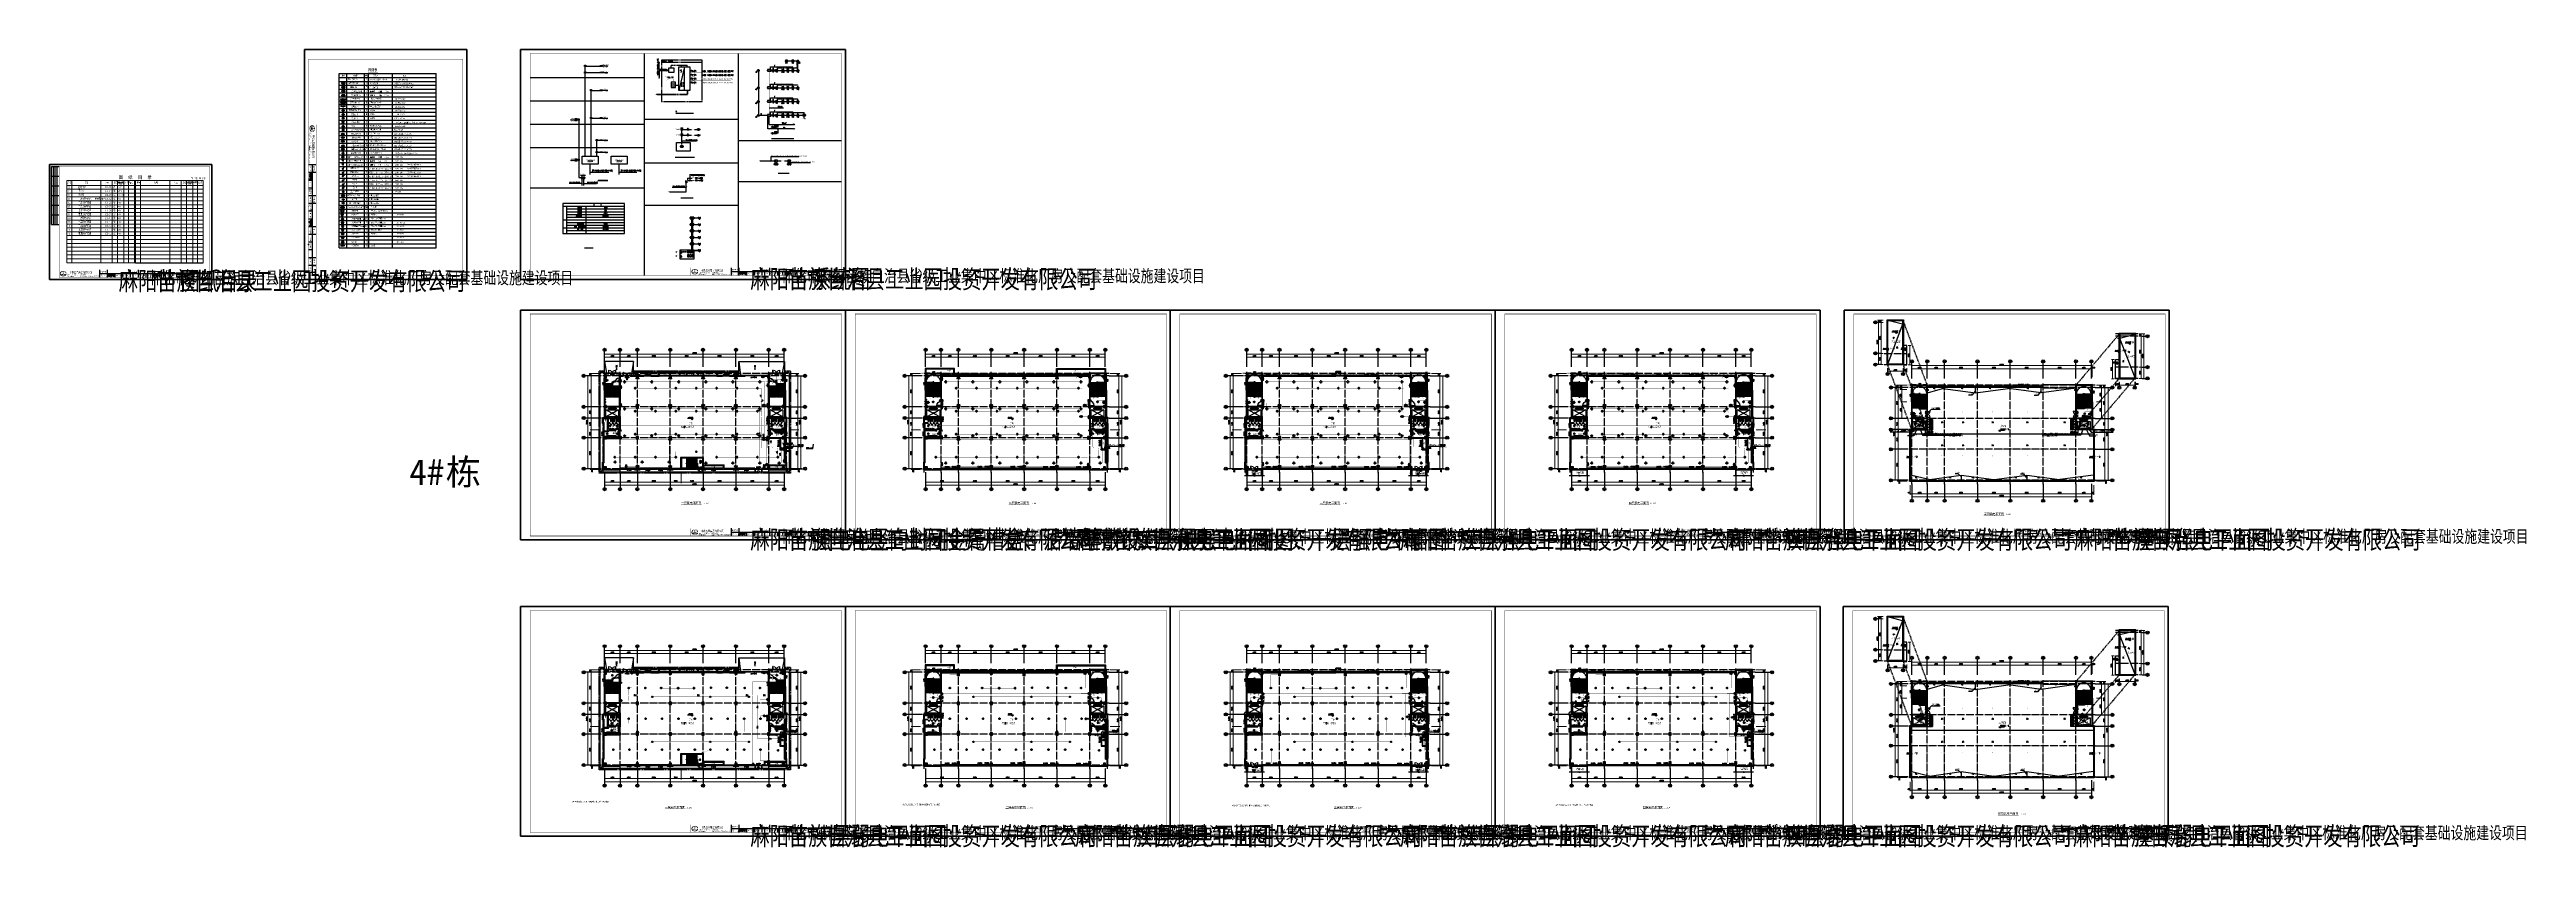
# Model space of a CAD drawing. Extents: x -124594 to 516503, y -3148 to 203159.
import ezdxf
from ezdxf.enums import TextEntityAlignment as Align

# ---------------------------------------------------------------- set-up
doc = ezdxf.new("R2018")
doc.units = 0
doc.header["$LTSCALE"] = 1000
doc.header["$MEASUREMENT"] = 0
for name, pattern in [('ACAD_ISO02W100', [15, 12, -3]), ('ACAD_ISO03W100', [30, 12, -18]), ('CENTER2', [1.125, 0.75, -0.125, 0.125, -0.125]), ('DASH', [0.35, 0.25, -0.1]), ('DOTE', [2.42, 2, -0.2, 0.02, -0.2])]:
    doc.linetypes.add(name, pattern=pattern)
for name, color, linetype in [('_签字', 2, 'Continuous'), ('AXIS', 3, 'Continuous'), ('AXIS_TEXT', 7, 'Continuous'), ('bianmulu_lp', 7, 'Continuous'), ('CABLETRAY_PDS', 5, 'Continuous'), ('COLUMN', 9, 'Continuous'), ('CURTWALL', 4, 'Continuous'), ('DIM-应急', 3, 'Continuous'), ('DIM-插座', 3, 'Continuous'), ('DIM-消防', 3, 'Continuous'), ('DIM-消防火灾监控', 3, 'Continuous'), ('DIM-照明', 3, 'Continuous'), ('DIM-箱柜', 3, 'Continuous'), ('DIM-通讯', 3, 'Continuous'), ('DIM_LEAD', 3, 'Continuous'), ('DIM_SYMB', 3, 'Continuous'), ('DOOR_FIRE', 4, 'Continuous'), ('DOOR_FIRE_TEXT', 7, 'Continuous'), ('ELEMENT', 3, 'Continuous'), ('ELEMENT_开关', 3, 'Continuous'), ('ELEMENT_熔断器', 3, 'Continuous'), ('EQUIP', 80, 'Continuous'), ('EQUIP-动力', 3, 'Continuous'), ('EQUIP-应急', 3, 'Continuous'), ('EQUIP-插座', 3, 'Continuous'), ('EQUIP-消防', 3, 'Continuous'), ('EQUIP-照明', 3, 'Continuous'), ('EQUIP-箱柜', 3, 'Continuous'), ('EQUIP-通讯', 3, 'Continuous'), ('EQUIP_消火栓', 7, 'Continuous'), ('EQUIP_箱柜', 3, 'Continuous'), ('J-ANNO-标高标注', 144, 'Continuous'), ('J-AXIS-轴线', 1, 'DOTE'), ('J-DETL-立管管线', 181, 'Continuous'), ('J-DOOR-窗', 8, 'Continuous'), ('J-DOOR-门', 8, 'Continuous'), ('J-DRAN-地面及散水', 45, 'Continuous'), ('J-ELEV-立面百叶', 247, 'Continuous'), ('J-FLOR-屋顶', 140, 'Continuous'), ('J-FLOR-栏杆', 147, 'Continuous'), ('J-FLOR-洞口', 4, 'Continuous'), ('J-FURN-厨卫', 253, 'Continuous'), ('J-STAIR-楼梯', 142, 'Continuous'), ('J-STAIR-电梯', 142, 'Continuous'), ('J-WALL-墙体', 2, 'Continuous'), ('LATRINE', 8, 'Continuous'), ('LINE_标注', 7, 'Continuous'), ('LINE_用途', 7, 'Continuous'), ('LINE_虚线框', 7, 'DASH'), ('LWIRE', 4, 'Continuous'), ('PC', 4, 'Continuous'), ('PMSBB', 3, 'Continuous'), ('PUB_DIM', 3, 'Continuous'), ('PUB_HATCH', 8, 'Continuous'), ('PUB_TEXT', 7, 'Continuous'), ('PUB_TITLE', 4, 'Continuous'), ('S-PL', 2, 'Continuous'), ('SIG_TEXT', 7, 'Continuous'), ('TEL_LEAD', 3, 'Continuous'), ('TEL_SYMB', 3, 'Continuous'), ('TEL_TAB', 7, 'Continuous'), ('TEL_TEXT', 7, 'Continuous'), ('TEXT_回路', 7, 'Continuous'), ('TEXT_导线', 7, 'Continuous'), ('TEXT_开关', 7, 'Continuous'), ('TEXT_柜头', 7, 'Continuous'), ('TEXT_标注', 7, 'Continuous'), ('TEXT_用途', 7, 'Continuous'), ('TEXT_系统', 7, 'Continuous'), ('TWT_TITLE', 7, 'Continuous'), ('VALVE_喷淋', 7, 'Continuous'), ('VPIPE-雨水', 4, 'Continuous'), ('WALL', 2, 'Continuous'), ('WINDOW_TEXT', 7, 'Continuous'), ('WIRE-2', 2, 'CENTER2'), ('WIRE-应急', 1, 'DASH'), ('WIRE-接地', 4, 'Continuous'), ('WIRE-插座', 5, 'Continuous'), ('WIRE-消防', 222, 'Continuous'), ('WIRE-消防广播', 4, 'TG_BC'), ('WIRE-消防火灾监控', 6, 'Continuous'), ('WIRE-消防电话', 4, 'TG_F'), ('WIRE-照明', 1, 'Continuous'), ('WIRE-系统', 4, 'Continuous'), ('WIRE-通讯', 4, 'Continuous'), ('WP_L_PJ', 7, 'Continuous'), ('YELLOW', 2, 'Continuous'), ('分水线', 4, 'Continuous'), ('图签目录', 255, 'Continuous'), ('外墙装饰线', 181, 'Continuous'), ('打印框线', 7, 'Continuous'), ('标准打印框线2025-06-18-12-15', 7, 'Continuous'), ('标准打印框线2025-06-19-05-44', 7, 'Continuous'), ('消防应急照明疏散', 3, 'Continuous'), ('装饰柱', 7, 'Continuous')]:
    doc.layers.add(name, color=color, linetype=linetype)
doc.layers.add('WIRE-控制线', color=2, linetype='Continuous', lineweight=40)
doc.layers.add('建筑底图', color=8, linetype='Continuous', lineweight=5)
doc.styles.add('-宋体', font='宋体.ttf', dxfattribs={"width": 0.7})
doc.styles.add('_COMPLEX', font='complex_.ttf', dxfattribs={"width": 0.6})
doc.styles.add('_TCH_AXIS', font='COMPLEX', dxfattribs={"bigfont": 'GBCBIG'})
doc.styles.add('_TCH_DIM', font='SIMPLEX', dxfattribs={"bigfont": 'GBCBIG'})
doc.styles.add('_TCH_DIM_T3', font='SIMPLEX', dxfattribs={"width": 0.705882, "bigfont": 'GBCBIG'})
doc.styles.add('_TCH_LABEL', font='COMPLEX', dxfattribs={"bigfont": 'GBCBIG'})
doc.styles.add('_TCH_WINDOW', font='SIMPLEX', dxfattribs={"height": 3.5, "bigfont": 'GBCBIG'})
doc.styles.add('_TEL_ATTDEF', font='GBENOR', dxfattribs={"width": 0.8, "height": 3, "bigfont": 'GBCBIG'})
doc.styles.add('_TEL_DIM', font='SIMPLEX', dxfattribs={"width": 0.8, "height": 3.5, "bigfont": 'HZTXT'})
doc.styles.add('COMPLEX', font='COMPLEX')
doc.styles.add('DIM_FONT', font='SIMPLEX', dxfattribs={"width": 0.7, "bigfont": 'GBCBIG'})
doc.styles.add('HZ', font='simplex.shx', dxfattribs={"width": 0.7, "bigfont": 'hztxt.shx'})
doc.styles.add('HZDF2', font='bzxw.shx', dxfattribs={"width": 0.8, "bigfont": 'bzhz.shx'})
doc.styles.add('HZTXT', font='ros.shx', dxfattribs={"width": 0.7, "bigfont": 'hztxt.shx'})
doc.styles.get("Standard").update_dxf_attribs({"font": 'gbenor.shx', "bigfont": 'gbcbig.shx'})
doc.styles.add('TG_LINETYPE', font='SIMPLEX', dxfattribs={"width": 0.8, "height": 3, "bigfont": 'HZTXT'})
doc.styles.add('TSSD_Rein', font='gbenor.shx', dxfattribs={"width": 0.7, "bigfont": 'hztxt.shx'})
doc.styles.add('WMF-宋体0', font='宋体.ttf')
doc.styles.add('仿宋', font='仿宋_GB2312.ttf')
doc.styles.add('宋体', font='宋体.ttf')
doc.linetypes.add('TG_BC', pattern='A,2,-0.85,["BC",TG_LINETYPE,S=0.1,R=0,X=-0.65,Y=-0.15],0', length=2.85)
doc.linetypes.add('TG_F', pattern='A,2,-0.4,["F",TG_LINETYPE,S=0.1,R=0,X=-0.28,Y=-0.15],0', length=2.4)
doc.dimstyles.new('_TCH_ARCH&&100', dxfattribs={"dimtxt": 297.5, "dimasz": 100, "dimexe": 250, "dimexo": 300, "dimgap": 126.25, "dimtad": 1, "dimdec": 0, "dimzin": 0, "dimdsep": 46, "dimtxsty": '_TCH_DIM_T3', "dimblk": 'ARCHTICK', "dimcen": 0.09, "dimclrt": 7, "dimazin": 2, "dimtfac": 1, "dimtdec": 0, "dimtix": 1, "dimtmove": 2, "dimatfit": 3, "dimfxl": 1, "dimtolj": 1, "dimtzin": 0, "dimarcsym": 0})

# ---------------------------------------------------------------- blocks, each defined once
blk = doc.blocks.new('$lvtry$00000196')
at = {"color": 0}
for points in [[(219, -385, 0.1064859), (289, -308, 0.1303238), (310, -225, 0.1303238), (289, -143, 0.1064859), (219, -66, 0.0841718), (123, -18, 0.073176), (0, 0, 0.073176), (-123, -18, 0.0841718), (-219, -66, 0.1064859), (-289, -143, 0.1303238), (-310, -225, 0.1303238), (-289, -308, 0.1064859), (-219, -385, 0.0841718), (-123, -433, 0.073176), (0, -451, 0.073176), (123, -433, 0.0841718)], [(-22, -44), (-17, -142, 1), (21, -142), (26, -44, 0.493794)]]:
    blk.add_lwpolyline(points, format="xyb", close=True, dxfattribs=at)
for points in [[(-218, -329, -0.4673027), (-199, -103, -0.1548846), (-179, -96), (-17, -96, -0.1548846)], [(21, -96), (183, -96, -0.1548846), (203, -103, -0.4673027), (222, -329, -0.2102775), (2, -430, -0.2102775), (-218, -329, -0.4673027)]]:
    blk.add_lwpolyline(points, format="xyb", dxfattribs=at)
for points in [[(-52, -25), (56, -25)], [(-52, -78), (-20, -78)], [(24, -78), (56, -78)]]:
    blk.add_lwpolyline(points, dxfattribs=at)
for centre, radius in [((-52, -52), 19.4), ((-52, -52), 12.6), ((2, -241), 19.7), ((2, -241), 14.7), ((56, -52), 19.4), ((56, -52), 12.6)]:
    blk.add_circle(centre, radius, dxfattribs=at)
for centre, start, end in [((-52, -52), 90, 270), ((56, -52), 270, 90)]:
    blk.add_arc(centre, 26.5, start, end, dxfattribs=at)
for p in [(2, -62), (2, -241)]:
    blk.add_point(p, dxfattribs=at)
blk = doc.blocks.new('$lvtry$00000171')
for p, q in [((-74, 11), (-11, 74)), ((-70, -27), (27, 70)), ((-53, -53), (53, 53)), ((-27, -70), (70, 27)), ((11, -74), (74, -11))]:
    blk.add_line(p, q)
blk.add_circle((0, 0), 75)
blk.add_point((0, 0))
blk = doc.blocks.new('$lvtry$00000191')
at = {"color": 0}
for p, q in [((-250, -50, 0), (-39, -219, 0)), ((-250, -450, 0), (-39, -281, 0)), ((39, -219, 0), (250, -50, 0)), ((39, -281, 0), (250, -450, 0))]:
    blk.add_line(p, q, dxfattribs=at)
at = {"color": 0, "elevation": 0}
for points in [[(300, -500), (300, 0), (-300, 0), (-300, -500)], [(250, -450), (250, -50), (-250, -50), (-250, -450)]]:
    blk.add_lwpolyline(points, close=True, dxfattribs=at)
at = {"color": 0}
blk.add_circle((0, -250, 0), 50, dxfattribs=at)
for p in [(0, -50, 0), (0, -250, 0)]:
    blk.add_point(p, dxfattribs=at)
blk = doc.blocks.new('$DorLib2D$00000001')
for p, q in [((0.45, 0.975), (0.5, 0.975)), ((0.45, 0), (0.45, 0.975)), ((0.5, 0), (0.45, 0)), ((0.5, 0), (0.5, 0.975))]:
    blk.add_line(p, q)
at = {"lineweight": 13}
blk.add_arc((0.475, 0), 0.975, 91.469284, 180, dxfattribs=at)
blk = doc.blocks.new('$lvtry$00000221')
at = {"color": 0}
for p, q in [((-124, -91, 0), (-43, -216, 0)), ((-116, -76, 0), (116, -76, 0)), ((43, -216, 0), (124, -91, 0))]:
    blk.add_line(p, q, dxfattribs=at)
at = {"color": 0, "elevation": 0}
blk.add_lwpolyline([(69, -231, -0.5773503), (-69, -231), (-162, -88, -0.1453776), (-170, -61), (-170, 0), (170, 0), (170, -61, -0.1453776), (162, -88)], format="xyb", close=True, dxfattribs=at)
at = {"color": 0}
for centre, radius in [((0, -177, 0), 20), ((0, -38, 0), 17.7)]:
    blk.add_circle(centre, radius, dxfattribs=at)
for centre, radius, start, end in [((-116, -86, 0), 10, 90, 213.086303), ((0, -191, 0), 50, 210, 330), ((116, -86, 0), 10, 326.913697, 90)]:
    blk.add_arc(centre, radius, start, end, dxfattribs=at)
for p in [(0, -38, 0), (0, -177, 0)]:
    blk.add_point(p, dxfattribs=at)
blk = doc.blocks.new('_AXISO')
blk.add_circle((0, 0), 0.5)
at = {"layer": 'AXIS_TEXT', "style": 'COMPLEX', "width": 1.041667}
blk.add_attdef('A', text='', height=0.56, dxfattribs=at).set_placement((-0.25, -0.28), (0.25, -0.28), align=Align.FIT)
blk = doc.blocks.new('$DorLib2D$00000002')
for p, q in [((-0.5, 0), (-0.5, 0.4875)), ((-0.475, 0.4875), (-0.5, 0.4875)), ((-0.475, 0), (-0.475, 0.4875)), ((0.475, 0), (0.475, 0.4875)), ((0.475, 0.4875), (0.5, 0.4875)), ((0.5, 0), (0.5, 0.4875)), ((-0.5, 0), (-0.475, 0)), ((0.5, 0), (0.475, 0))]:
    blk.add_line(p, q)
at = {"lineweight": 13}
for centre, start, end in [((-0.4875, 0), 0, 88.530716), ((0.4875, 0), 91.469284, 180)]:
    blk.add_arc(centre, 0.4875, start, end, dxfattribs=at)
blk = doc.blocks.new('$TCHSYS$WIN2D')
for p, q in [((-0.5, 0.5), (0.5, 0.5)), ((-0.5, 0.5), (-0.5, -0.5)), ((0.5, 0.17), (-0.5, 0.17)), ((0.5, 0.5), (0.5, -0.5)), ((0.5, -0.17), (-0.5, -0.17)), ((-0.5, -0.5), (0.5, -0.5))]:
    blk.add_line(p, q)
blk = doc.blocks.new('_FZH')
blk.add_lwpolyline([(-0.5, -0.5), (0.5, -0.5), (0.5, 0.5), (-0.5, 0.5)], close=True)
at = {"layer": 'PUB_HATCH'}
blk.add_solid([(-0.5, -0.5), (0.5, -0.5), (-0.5, 0.5), (0.5, 0.5)], dxfattribs=at)
blk = doc.blocks.new('$DorLib2D$00000225')
at = {"color": 0}
for p, q in [((-0.5, 0), (-0.5, 0.25)), ((-0.48, 0.25), (-0.5, 0.25)), ((-0.48, 0), (-0.48, 0.25)), ((0.48, 0), (0.48, 0.75)), ((0.48, 0.75), (0.5, 0.75)), ((0.5, 0), (0.5, 0.75)), ((-0.48, 0), (-0.5, 0)), ((0.48, 0), (0.5, 0))]:
    blk.add_line(p, q, dxfattribs=at)
for centre, radius, start, end in [((-0.5, 0), 0.251, 359.7899, 84.0974), ((0.5, 0), 0.755, 92.2493, 179.7238)]:
    blk.add_arc(centre, radius, start, end, dxfattribs=at)
blk = doc.blocks.new('$DorLib2D$00000116')
at = {"color": 0}
for p, q in [((-0.5, 0), (-0.15, 0.35)), ((0.5, 0), (0.15, 0.35))]:
    blk.add_line(p, q, dxfattribs=at)
for centre, start, end in [((-0.5, 0), 0, 45), ((0.5, 0), 135, 180)]:
    blk.add_arc(centre, 0.5, start, end, dxfattribs=at)
blk = doc.blocks.new('_ArchTick')
at = {"color": 0, "linetype": 'ByBlock', "const_width": 0.4}
blk.add_lwpolyline([(-0.5, -0.5), (0.5, 0.5)], dxfattribs=at)
blk = doc.blocks.new('*D120')
at = {"layer": 'AXIS', "color": 0, "lineweight": -2, "transparency": 16777216}
for p, q in [((19058, 93491), (19058, 90241)), ((19058, 90491), (65558, 90491)), ((65558, 93491), (65558, 90241))]:
    blk.add_line(p, q, dxfattribs=at)
at = {"layer": 'Defpoints', "color": 0, "transparency": 16777216}
for p in [(19058, 93791), (65558, 93791), (65558, 90491)]:
    blk.add_point(p, dxfattribs=at)
at = {"layer": 'AXIS', "color": 0, "lineweight": -2, "transparency": 16777216, "xscale": 100, "yscale": 100, "zscale": 100, "rotation": 180}
blk.add_blockref('_ArchTick', (19058, 90491), dxfattribs=at)
at = {"layer": 'AXIS', "color": 0, "lineweight": -2, "transparency": 16777216, "xscale": 100, "yscale": 100, "zscale": 100}
blk.add_blockref('_ArchTick', (65558, 90491), dxfattribs=at)
at = {"layer": 'AXIS', "color": 7, "transparency": 16777216, "insert": (42308, 90766), "char_height": 297.5, "attachment_point": 5, "style": '_TCH_DIM_T3'}
blk.add_mtext('\\A1;46500', dxfattribs=at)
blk = doc.blocks.new('*D121')
at = {"layer": 'AXIS', "color": 0, "lineweight": -2, "transparency": 16777216}
for p, q in [((61558, 93491), (61558, 91041)), ((61558, 91291), (65558, 91291)), ((65558, 93491), (65558, 91041))]:
    blk.add_line(p, q, dxfattribs=at)
at = {"layer": 'Defpoints', "color": 0, "transparency": 16777216}
for p in [(61558, 93791), (65558, 93791), (65558, 91291)]:
    blk.add_point(p, dxfattribs=at)
at = {"layer": 'AXIS', "color": 0, "lineweight": -2, "transparency": 16777216, "xscale": 100, "yscale": 100, "zscale": 100, "rotation": 180}
blk.add_blockref('_ArchTick', (61558, 91291), dxfattribs=at)
at = {"layer": 'AXIS', "color": 0, "lineweight": -2, "transparency": 16777216, "xscale": 100, "yscale": 100, "zscale": 100}
blk.add_blockref('_ArchTick', (65558, 91291), dxfattribs=at)
at = {"layer": 'AXIS', "color": 7, "transparency": 16777216, "insert": (63558, 91566), "char_height": 297.5, "attachment_point": 5, "style": '_TCH_DIM_T3'}
blk.add_mtext('\\A1;4000', dxfattribs=at)
blk = doc.blocks.new('*D122')
at = {"layer": 'AXIS', "color": 0, "lineweight": -2, "transparency": 16777216}
for p, q in [((53058, 93491), (53058, 91041)), ((53058, 91291), (61558, 91291)), ((61558, 93491), (61558, 91041))]:
    blk.add_line(p, q, dxfattribs=at)
at = {"layer": 'Defpoints', "color": 0, "transparency": 16777216}
for p in [(53058, 93791), (61558, 93791), (61558, 91291)]:
    blk.add_point(p, dxfattribs=at)
at = {"layer": 'AXIS', "color": 0, "lineweight": -2, "transparency": 16777216, "xscale": 100, "yscale": 100, "zscale": 100, "rotation": 180}
blk.add_blockref('_ArchTick', (53058, 91291), dxfattribs=at)
at = {"layer": 'AXIS', "color": 0, "lineweight": -2, "transparency": 16777216, "xscale": 100, "yscale": 100, "zscale": 100}
blk.add_blockref('_ArchTick', (61558, 91291), dxfattribs=at)
at = {"layer": 'AXIS', "color": 7, "transparency": 16777216, "insert": (57308, 91566), "char_height": 297.5, "attachment_point": 5, "style": '_TCH_DIM_T3'}
blk.add_mtext('\\A1;8500', dxfattribs=at)
blk = doc.blocks.new('*D123')
at = {"layer": 'AXIS', "color": 0, "lineweight": -2, "transparency": 16777216}
for p, q in [((44558, 93491), (44558, 91041)), ((44558, 91291), (53058, 91291)), ((53058, 93491), (53058, 91041))]:
    blk.add_line(p, q, dxfattribs=at)
at = {"layer": 'Defpoints', "color": 0, "transparency": 16777216}
for p in [(44558, 93791), (53058, 93791), (53058, 91291)]:
    blk.add_point(p, dxfattribs=at)
at = {"layer": 'AXIS', "color": 0, "lineweight": -2, "transparency": 16777216, "xscale": 100, "yscale": 100, "zscale": 100, "rotation": 180}
blk.add_blockref('_ArchTick', (44558, 91291), dxfattribs=at)
at = {"layer": 'AXIS', "color": 0, "lineweight": -2, "transparency": 16777216, "xscale": 100, "yscale": 100, "zscale": 100}
blk.add_blockref('_ArchTick', (53058, 91291), dxfattribs=at)
at = {"layer": 'AXIS', "color": 7, "transparency": 16777216, "insert": (48808, 91566), "char_height": 297.5, "attachment_point": 5, "style": '_TCH_DIM_T3'}
blk.add_mtext('\\A1;8500', dxfattribs=at)
blk = doc.blocks.new('*D124')
at = {"layer": 'AXIS', "color": 0, "lineweight": -2, "transparency": 16777216}
for p, q in [((38858, 93491), (38858, 91041)), ((38858, 91291), (44558, 91291)), ((44558, 93491), (44558, 91041))]:
    blk.add_line(p, q, dxfattribs=at)
at = {"layer": 'Defpoints', "color": 0, "transparency": 16777216}
for p in [(38858, 93791), (44558, 93791), (44558, 91291)]:
    blk.add_point(p, dxfattribs=at)
at = {"layer": 'AXIS', "color": 0, "lineweight": -2, "transparency": 16777216, "xscale": 100, "yscale": 100, "zscale": 100, "rotation": 180}
blk.add_blockref('_ArchTick', (38858, 91291), dxfattribs=at)
at = {"layer": 'AXIS', "color": 0, "lineweight": -2, "transparency": 16777216, "xscale": 100, "yscale": 100, "zscale": 100}
blk.add_blockref('_ArchTick', (44558, 91291), dxfattribs=at)
at = {"layer": 'AXIS', "color": 7, "transparency": 16777216, "insert": (41708, 91566), "char_height": 297.5, "attachment_point": 5, "style": '_TCH_DIM_T3'}
blk.add_mtext('\\A1;5700', dxfattribs=at)
blk = doc.blocks.new('*D125')
at = {"layer": 'AXIS', "color": 0, "lineweight": -2, "transparency": 16777216}
for p, q in [((36058, 93491), (36058, 91041)), ((36058, 91291), (38858, 91291)), ((38858, 93491), (38858, 91041))]:
    blk.add_line(p, q, dxfattribs=at)
at = {"layer": 'Defpoints', "color": 0, "transparency": 16777216}
for p in [(36058, 93791), (38858, 93791), (38858, 91291)]:
    blk.add_point(p, dxfattribs=at)
at = {"layer": 'AXIS', "color": 0, "lineweight": -2, "transparency": 16777216, "xscale": 100, "yscale": 100, "zscale": 100, "rotation": 180}
blk.add_blockref('_ArchTick', (36058, 91291), dxfattribs=at)
at = {"layer": 'AXIS', "color": 0, "lineweight": -2, "transparency": 16777216, "xscale": 100, "yscale": 100, "zscale": 100}
blk.add_blockref('_ArchTick', (38858, 91291), dxfattribs=at)
at = {"layer": 'AXIS', "color": 7, "transparency": 16777216, "insert": (37458, 91566), "char_height": 297.5, "attachment_point": 5, "style": '_TCH_DIM_T3'}
blk.add_mtext('\\A1;2800', dxfattribs=at)
blk = doc.blocks.new('*D126')
at = {"layer": 'AXIS', "color": 0, "lineweight": -2, "transparency": 16777216}
for p, q in [((27558, 93491), (27558, 91041)), ((27558, 91291), (36058, 91291)), ((36058, 93491), (36058, 91041))]:
    blk.add_line(p, q, dxfattribs=at)
at = {"layer": 'Defpoints', "color": 0, "transparency": 16777216}
for p in [(27558, 93791), (36058, 93791), (36058, 91291)]:
    blk.add_point(p, dxfattribs=at)
at = {"layer": 'AXIS', "color": 0, "lineweight": -2, "transparency": 16777216, "xscale": 100, "yscale": 100, "zscale": 100, "rotation": 180}
blk.add_blockref('_ArchTick', (27558, 91291), dxfattribs=at)
at = {"layer": 'AXIS', "color": 0, "lineweight": -2, "transparency": 16777216, "xscale": 100, "yscale": 100, "zscale": 100}
blk.add_blockref('_ArchTick', (36058, 91291), dxfattribs=at)
at = {"layer": 'AXIS', "color": 7, "transparency": 16777216, "insert": (31808, 91566), "char_height": 297.5, "attachment_point": 5, "style": '_TCH_DIM_T3'}
blk.add_mtext('\\A1;8500', dxfattribs=at)
blk = doc.blocks.new('*D127')
at = {"layer": 'AXIS', "color": 0, "lineweight": -2, "transparency": 16777216}
for p, q in [((23058, 93491), (23058, 91041)), ((23058, 91291), (27558, 91291)), ((27558, 93491), (27558, 91041))]:
    blk.add_line(p, q, dxfattribs=at)
at = {"layer": 'Defpoints', "color": 0, "transparency": 16777216}
for p in [(23058, 93791), (27558, 93791), (27558, 91291)]:
    blk.add_point(p, dxfattribs=at)
at = {"layer": 'AXIS', "color": 0, "lineweight": -2, "transparency": 16777216, "xscale": 100, "yscale": 100, "zscale": 100, "rotation": 180}
blk.add_blockref('_ArchTick', (23058, 91291), dxfattribs=at)
at = {"layer": 'AXIS', "color": 0, "lineweight": -2, "transparency": 16777216, "xscale": 100, "yscale": 100, "zscale": 100}
blk.add_blockref('_ArchTick', (27558, 91291), dxfattribs=at)
at = {"layer": 'AXIS', "color": 7, "transparency": 16777216, "insert": (25308, 91566), "char_height": 297.5, "attachment_point": 5, "style": '_TCH_DIM_T3'}
blk.add_mtext('\\A1;4500', dxfattribs=at)
blk = doc.blocks.new('*D128')
at = {"layer": 'AXIS', "color": 0, "lineweight": -2, "transparency": 16777216}
for p, q in [((19058, 93491), (19058, 91041)), ((19058, 91291), (23058, 91291)), ((23058, 93491), (23058, 91041))]:
    blk.add_line(p, q, dxfattribs=at)
at = {"layer": 'Defpoints', "color": 0, "transparency": 16777216}
for p in [(19058, 93791), (23058, 93791), (23058, 91291)]:
    blk.add_point(p, dxfattribs=at)
at = {"layer": 'AXIS', "color": 0, "lineweight": -2, "transparency": 16777216, "xscale": 100, "yscale": 100, "zscale": 100, "rotation": 180}
blk.add_blockref('_ArchTick', (19058, 91291), dxfattribs=at)
at = {"layer": 'AXIS', "color": 0, "lineweight": -2, "transparency": 16777216, "xscale": 100, "yscale": 100, "zscale": 100}
blk.add_blockref('_ArchTick', (23058, 91291), dxfattribs=at)
at = {"layer": 'AXIS', "color": 7, "transparency": 16777216, "insert": (21058, 91566), "char_height": 297.5, "attachment_point": 5, "style": '_TCH_DIM_T3'}
blk.add_mtext('\\A1;4000', dxfattribs=at)
blk = doc.blocks.new('*D129')
at = {"layer": 'AXIS', "color": 0, "lineweight": -2, "transparency": 16777216}
for p, q in [((19058, 121430), (19058, 124680)), ((19058, 124430), (65558, 124430)), ((65558, 121430), (65558, 124680))]:
    blk.add_line(p, q, dxfattribs=at)
at = {"layer": 'Defpoints', "color": 0, "transparency": 16777216}
for p in [(65558, 124430), (19058, 121130), (65558, 121130)]:
    blk.add_point(p, dxfattribs=at)
at = {"layer": 'AXIS', "color": 0, "lineweight": -2, "transparency": 16777216, "xscale": 100, "yscale": 100, "zscale": 100, "rotation": 180}
blk.add_blockref('_ArchTick', (19058, 124430), dxfattribs=at)
at = {"layer": 'AXIS', "color": 0, "lineweight": -2, "transparency": 16777216, "xscale": 100, "yscale": 100, "zscale": 100}
blk.add_blockref('_ArchTick', (65558, 124430), dxfattribs=at)
at = {"layer": 'AXIS', "color": 7, "transparency": 16777216, "insert": (42308, 124705), "char_height": 297.5, "attachment_point": 5, "style": '_TCH_DIM_T3'}
blk.add_mtext('\\A1;46500', dxfattribs=at)
blk = doc.blocks.new('*D130')
at = {"layer": 'AXIS', "color": 0, "lineweight": -2, "transparency": 16777216}
for p, q in [((61558, 121430), (61558, 123880)), ((61558, 123630), (65558, 123630)), ((65558, 121430), (65558, 123880))]:
    blk.add_line(p, q, dxfattribs=at)
at = {"layer": 'Defpoints', "color": 0, "transparency": 16777216}
for p in [(65558, 123630), (61558, 121130), (65558, 121130)]:
    blk.add_point(p, dxfattribs=at)
at = {"layer": 'AXIS', "color": 0, "lineweight": -2, "transparency": 16777216, "xscale": 100, "yscale": 100, "zscale": 100, "rotation": 180}
blk.add_blockref('_ArchTick', (61558, 123630), dxfattribs=at)
at = {"layer": 'AXIS', "color": 0, "lineweight": -2, "transparency": 16777216, "xscale": 100, "yscale": 100, "zscale": 100}
blk.add_blockref('_ArchTick', (65558, 123630), dxfattribs=at)
at = {"layer": 'AXIS', "color": 7, "transparency": 16777216, "insert": (63558, 123905), "char_height": 297.5, "attachment_point": 5, "style": '_TCH_DIM_T3'}
blk.add_mtext('\\A1;4000', dxfattribs=at)
blk = doc.blocks.new('*D131')
at = {"layer": 'AXIS', "color": 0, "lineweight": -2, "transparency": 16777216}
for p, q in [((53058, 121430), (53058, 123880)), ((53058, 123630), (61558, 123630)), ((61558, 121430), (61558, 123880))]:
    blk.add_line(p, q, dxfattribs=at)
at = {"layer": 'Defpoints', "color": 0, "transparency": 16777216}
for p in [(61558, 123630), (53058, 121130), (61558, 121130)]:
    blk.add_point(p, dxfattribs=at)
at = {"layer": 'AXIS', "color": 0, "lineweight": -2, "transparency": 16777216, "xscale": 100, "yscale": 100, "zscale": 100, "rotation": 180}
blk.add_blockref('_ArchTick', (53058, 123630), dxfattribs=at)
at = {"layer": 'AXIS', "color": 0, "lineweight": -2, "transparency": 16777216, "xscale": 100, "yscale": 100, "zscale": 100}
blk.add_blockref('_ArchTick', (61558, 123630), dxfattribs=at)
at = {"layer": 'AXIS', "color": 7, "transparency": 16777216, "insert": (57308, 123905), "char_height": 297.5, "attachment_point": 5, "style": '_TCH_DIM_T3'}
blk.add_mtext('\\A1;8500', dxfattribs=at)
blk = doc.blocks.new('*D132')
at = {"layer": 'AXIS', "color": 0, "lineweight": -2, "transparency": 16777216}
for p, q in [((44558, 121430), (44558, 123880)), ((44558, 123630), (53058, 123630)), ((53058, 121430), (53058, 123880))]:
    blk.add_line(p, q, dxfattribs=at)
at = {"layer": 'Defpoints', "color": 0, "transparency": 16777216}
for p in [(53058, 123630), (44558, 121130), (53058, 121130)]:
    blk.add_point(p, dxfattribs=at)
at = {"layer": 'AXIS', "color": 0, "lineweight": -2, "transparency": 16777216, "xscale": 100, "yscale": 100, "zscale": 100, "rotation": 180}
blk.add_blockref('_ArchTick', (44558, 123630), dxfattribs=at)
at = {"layer": 'AXIS', "color": 0, "lineweight": -2, "transparency": 16777216, "xscale": 100, "yscale": 100, "zscale": 100}
blk.add_blockref('_ArchTick', (53058, 123630), dxfattribs=at)
at = {"layer": 'AXIS', "color": 7, "transparency": 16777216, "insert": (48808, 123905), "char_height": 297.5, "attachment_point": 5, "style": '_TCH_DIM_T3'}
blk.add_mtext('\\A1;8500', dxfattribs=at)
blk = doc.blocks.new('*D133')
at = {"layer": 'AXIS', "color": 0, "lineweight": -2, "transparency": 16777216}
for p, q in [((36058, 121430), (36058, 123880)), ((36058, 123630), (44558, 123630)), ((44558, 121430), (44558, 123880))]:
    blk.add_line(p, q, dxfattribs=at)
at = {"layer": 'Defpoints', "color": 0, "transparency": 16777216}
for p in [(44558, 123630), (36058, 121130), (44558, 121130)]:
    blk.add_point(p, dxfattribs=at)
at = {"layer": 'AXIS', "color": 0, "lineweight": -2, "transparency": 16777216, "xscale": 100, "yscale": 100, "zscale": 100, "rotation": 180}
blk.add_blockref('_ArchTick', (36058, 123630), dxfattribs=at)
at = {"layer": 'AXIS', "color": 0, "lineweight": -2, "transparency": 16777216, "xscale": 100, "yscale": 100, "zscale": 100}
blk.add_blockref('_ArchTick', (44558, 123630), dxfattribs=at)
at = {"layer": 'AXIS', "color": 7, "transparency": 16777216, "insert": (40308, 123905), "char_height": 297.5, "attachment_point": 5, "style": '_TCH_DIM_T3'}
blk.add_mtext('\\A1;8500', dxfattribs=at)
blk = doc.blocks.new('*D134')
at = {"layer": 'AXIS', "color": 0, "lineweight": -2, "transparency": 16777216}
for p, q in [((27558, 121430), (27558, 123880)), ((27558, 123630), (36058, 123630)), ((36058, 121430), (36058, 123880))]:
    blk.add_line(p, q, dxfattribs=at)
at = {"layer": 'Defpoints', "color": 0, "transparency": 16777216}
for p in [(36058, 123630), (27558, 121130), (36058, 121130)]:
    blk.add_point(p, dxfattribs=at)
at = {"layer": 'AXIS', "color": 0, "lineweight": -2, "transparency": 16777216, "xscale": 100, "yscale": 100, "zscale": 100, "rotation": 180}
blk.add_blockref('_ArchTick', (27558, 123630), dxfattribs=at)
at = {"layer": 'AXIS', "color": 0, "lineweight": -2, "transparency": 16777216, "xscale": 100, "yscale": 100, "zscale": 100}
blk.add_blockref('_ArchTick', (36058, 123630), dxfattribs=at)
at = {"layer": 'AXIS', "color": 7, "transparency": 16777216, "insert": (31808, 123905), "char_height": 297.5, "attachment_point": 5, "style": '_TCH_DIM_T3'}
blk.add_mtext('\\A1;8500', dxfattribs=at)
blk = doc.blocks.new('*D135')
at = {"layer": 'AXIS', "color": 0, "lineweight": -2, "transparency": 16777216}
for p, q in [((23058, 121430), (23058, 123880)), ((23058, 123630), (27558, 123630)), ((27558, 121430), (27558, 123880))]:
    blk.add_line(p, q, dxfattribs=at)
at = {"layer": 'Defpoints', "color": 0, "transparency": 16777216}
for p in [(27558, 123630), (23058, 121130), (27558, 121130)]:
    blk.add_point(p, dxfattribs=at)
at = {"layer": 'AXIS', "color": 0, "lineweight": -2, "transparency": 16777216, "xscale": 100, "yscale": 100, "zscale": 100, "rotation": 180}
blk.add_blockref('_ArchTick', (23058, 123630), dxfattribs=at)
at = {"layer": 'AXIS', "color": 0, "lineweight": -2, "transparency": 16777216, "xscale": 100, "yscale": 100, "zscale": 100}
blk.add_blockref('_ArchTick', (27558, 123630), dxfattribs=at)
at = {"layer": 'AXIS', "color": 7, "transparency": 16777216, "insert": (25308, 123905), "char_height": 297.5, "attachment_point": 5, "style": '_TCH_DIM_T3'}
blk.add_mtext('\\A1;4500', dxfattribs=at)
blk = doc.blocks.new('*D136')
at = {"layer": 'AXIS', "color": 0, "lineweight": -2, "transparency": 16777216}
for p, q in [((19058, 121430), (19058, 123880)), ((19058, 123630), (23058, 123630)), ((23058, 121430), (23058, 123880))]:
    blk.add_line(p, q, dxfattribs=at)
at = {"layer": 'Defpoints', "color": 0, "transparency": 16777216}
for p in [(23058, 123630), (19058, 121130), (23058, 121130)]:
    blk.add_point(p, dxfattribs=at)
at = {"layer": 'AXIS', "color": 0, "lineweight": -2, "transparency": 16777216, "xscale": 100, "yscale": 100, "zscale": 100, "rotation": 180}
blk.add_blockref('_ArchTick', (19058, 123630), dxfattribs=at)
at = {"layer": 'AXIS', "color": 0, "lineweight": -2, "transparency": 16777216, "xscale": 100, "yscale": 100, "zscale": 100}
blk.add_blockref('_ArchTick', (23058, 123630), dxfattribs=at)
at = {"layer": 'AXIS', "color": 7, "transparency": 16777216, "insert": (21058, 123905), "char_height": 297.5, "attachment_point": 5, "style": '_TCH_DIM_T3'}
blk.add_mtext('\\A1;4000', dxfattribs=at)
blk = doc.blocks.new('*D137')
at = {"layer": 'AXIS', "color": 0, "lineweight": -2, "transparency": 16777216}
for p, q in [((66858, 118791), (70108, 118791)), ((69858, 94791), (69858, 118791)), ((66858, 94791), (70108, 94791))]:
    blk.add_line(p, q, dxfattribs=at)
at = {"layer": 'Defpoints', "color": 0, "transparency": 16777216}
for p in [(66558, 118791), (69858, 118791), (66558, 94791)]:
    blk.add_point(p, dxfattribs=at)
at = {"layer": 'AXIS', "color": 0, "lineweight": -2, "transparency": 16777216, "xscale": 100, "yscale": 100, "zscale": 100}
for p, rotation in [((69858, 118791), 90), ((69858, 94791), 270)]:
    blk.add_blockref('_ArchTick', p, dxfattribs=dict(at, rotation=rotation))
at = {"layer": 'AXIS', "color": 7, "transparency": 16777216, "insert": (69583, 106791), "char_height": 297.5, "attachment_point": 5, "rotation": 90, "style": '_TCH_DIM_T3'}
blk.add_mtext('\\A1;24000', dxfattribs=at)
blk = doc.blocks.new('*D138')
at = {"layer": 'AXIS', "color": 0, "lineweight": -2, "transparency": 16777216}
for p, q in [((66858, 94791), (69308, 94791)), ((66858, 94591), (69308, 94591)), ((69058, 94791), (69058, 94891)), ((69058, 94591), (69058, 94791)), ((69058, 94591), (69058, 94491))]:
    blk.add_line(p, q, dxfattribs=at)
at = {"layer": 'Defpoints', "color": 0, "transparency": 16777216}
for p in [(66558, 94791), (66558, 94591), (69058, 94791)]:
    blk.add_point(p, dxfattribs=at)
at = {"layer": 'AXIS', "color": 0, "lineweight": -2, "transparency": 16777216, "xscale": 100, "yscale": 100, "zscale": 100}
for p, rotation in [((69058, 94791), 270), ((69058, 94591), 90)]:
    blk.add_blockref('_ArchTick', p, dxfattribs=dict(at, rotation=rotation))
at = {"layer": 'AXIS', "color": 7, "transparency": 16777216, "insert": (69333, 94221), "char_height": 297.5, "attachment_point": 5, "rotation": 90, "style": '_TCH_DIM_T3'}
blk.add_mtext('\\A1;200', dxfattribs=at)
blk = doc.blocks.new('*D139')
at = {"layer": 'AXIS', "color": 0, "lineweight": -2, "transparency": 16777216}
for p, q in [((66858, 102791), (69308, 102791)), ((69058, 94791), (69058, 102791)), ((66858, 94791), (69308, 94791))]:
    blk.add_line(p, q, dxfattribs=at)
at = {"layer": 'Defpoints', "color": 0, "transparency": 16777216}
for p in [(66558, 102791), (69058, 102791), (66558, 94791)]:
    blk.add_point(p, dxfattribs=at)
at = {"layer": 'AXIS', "color": 0, "lineweight": -2, "transparency": 16777216, "xscale": 100, "yscale": 100, "zscale": 100}
for p, rotation in [((69058, 102791), 90), ((69058, 94791), 270)]:
    blk.add_blockref('_ArchTick', p, dxfattribs=dict(at, rotation=rotation))
at = {"layer": 'AXIS', "color": 7, "transparency": 16777216, "insert": (68783, 98791), "char_height": 297.5, "attachment_point": 5, "rotation": 90, "style": '_TCH_DIM_T3'}
blk.add_mtext('\\A1;8000', dxfattribs=at)
blk = doc.blocks.new('*D140')
at = {"layer": 'AXIS', "color": 0, "lineweight": -2, "transparency": 16777216}
for p, q in [((66858, 104791), (69308, 104791)), ((66858, 102791), (69308, 102791)), ((69058, 102791), (69058, 104791))]:
    blk.add_line(p, q, dxfattribs=at)
at = {"layer": 'Defpoints', "color": 0, "transparency": 16777216}
for p in [(66558, 104791), (66558, 102791), (69058, 104791)]:
    blk.add_point(p, dxfattribs=at)
at = {"layer": 'AXIS', "color": 0, "lineweight": -2, "transparency": 16777216, "xscale": 100, "yscale": 100, "zscale": 100}
for p, rotation in [((69058, 104791), 90), ((69058, 102791), 270)]:
    blk.add_blockref('_ArchTick', p, dxfattribs=dict(at, rotation=rotation))
at = {"layer": 'AXIS', "color": 7, "transparency": 16777216, "insert": (68783, 103791), "char_height": 297.5, "attachment_point": 5, "rotation": 90, "style": '_TCH_DIM_T3'}
blk.add_mtext('\\A1;2000', dxfattribs=at)
blk = doc.blocks.new('*D141')
at = {"layer": 'AXIS', "color": 0, "lineweight": -2, "transparency": 16777216}
for p, q in [((66858, 107891), (69308, 107891)), ((66858, 104791), (69308, 104791)), ((69058, 104791), (69058, 107891))]:
    blk.add_line(p, q, dxfattribs=at)
at = {"layer": 'Defpoints', "color": 0, "transparency": 16777216}
for p in [(66558, 107891), (66558, 104791), (69058, 107891)]:
    blk.add_point(p, dxfattribs=at)
at = {"layer": 'AXIS', "color": 0, "lineweight": -2, "transparency": 16777216, "xscale": 100, "yscale": 100, "zscale": 100}
for p, rotation in [((69058, 107891), 90), ((69058, 104791), 270)]:
    blk.add_blockref('_ArchTick', p, dxfattribs=dict(at, rotation=rotation))
at = {"layer": 'AXIS', "color": 7, "transparency": 16777216, "insert": (68783, 106341), "char_height": 297.5, "attachment_point": 5, "rotation": 90, "style": '_TCH_DIM_T3'}
blk.add_mtext('\\A1;3100', dxfattribs=at)
blk = doc.blocks.new('*D142')
at = {"layer": 'AXIS', "color": 0, "lineweight": -2, "transparency": 16777216}
for p, q in [((66858, 110791), (69308, 110791)), ((69058, 107891), (69058, 110791)), ((66858, 107891), (69308, 107891))]:
    blk.add_line(p, q, dxfattribs=at)
at = {"layer": 'Defpoints', "color": 0, "transparency": 16777216}
for p in [(66558, 110791), (69058, 110791), (66558, 107891)]:
    blk.add_point(p, dxfattribs=at)
at = {"layer": 'AXIS', "color": 0, "lineweight": -2, "transparency": 16777216, "xscale": 100, "yscale": 100, "zscale": 100}
for p, rotation in [((69058, 110791), 90), ((69058, 107891), 270)]:
    blk.add_blockref('_ArchTick', p, dxfattribs=dict(at, rotation=rotation))
at = {"layer": 'AXIS', "color": 7, "transparency": 16777216, "insert": (68783, 109341), "char_height": 297.5, "attachment_point": 5, "rotation": 90, "style": '_TCH_DIM_T3'}
blk.add_mtext('\\A1;2900', dxfattribs=at)
blk = doc.blocks.new('*D143')
at = {"layer": 'AXIS', "color": 0, "lineweight": -2, "transparency": 16777216}
for p, q in [((66858, 118791), (69308, 118791)), ((69058, 110791), (69058, 118791)), ((66858, 110791), (69308, 110791))]:
    blk.add_line(p, q, dxfattribs=at)
at = {"layer": 'Defpoints', "color": 0, "transparency": 16777216}
for p in [(66558, 118791), (69058, 118791), (66558, 110791)]:
    blk.add_point(p, dxfattribs=at)
at = {"layer": 'AXIS', "color": 0, "lineweight": -2, "transparency": 16777216, "xscale": 100, "yscale": 100, "zscale": 100}
for p, rotation in [((69058, 118791), 90), ((69058, 110791), 270)]:
    blk.add_blockref('_ArchTick', p, dxfattribs=dict(at, rotation=rotation))
at = {"layer": 'AXIS', "color": 7, "transparency": 16777216, "insert": (68783, 114791), "char_height": 297.5, "attachment_point": 5, "rotation": 90, "style": '_TCH_DIM_T3'}
blk.add_mtext('\\A1;8000', dxfattribs=at)
blk = doc.blocks.new('*D144')
at = {"layer": 'AXIS', "color": 0, "lineweight": -2, "transparency": 16777216}
for p, q in [((66858, 119391), (69308, 119391)), ((66858, 118791), (69308, 118791)), ((69058, 119391), (69058, 119491)), ((69058, 118791), (69058, 119391)), ((69058, 118791), (69058, 118691))]:
    blk.add_line(p, q, dxfattribs=at)
at = {"layer": 'Defpoints', "color": 0, "transparency": 16777216}
for p in [(66558, 119391), (66558, 118791), (69058, 119391)]:
    blk.add_point(p, dxfattribs=at)
at = {"layer": 'AXIS', "color": 0, "lineweight": -2, "transparency": 16777216, "xscale": 100, "yscale": 100, "zscale": 100}
for p, rotation in [((69058, 119391), 270), ((69058, 118791), 90)]:
    blk.add_blockref('_ArchTick', p, dxfattribs=dict(at, rotation=rotation))
at = {"layer": 'AXIS', "color": 7, "transparency": 16777216, "insert": (68783, 119091), "char_height": 297.5, "attachment_point": 5, "rotation": 90, "style": '_TCH_DIM_T3'}
blk.add_mtext('\\A1;600', dxfattribs=at)
blk = doc.blocks.new('*D145')
at = {"layer": 'AXIS', "color": 0, "lineweight": -2, "transparency": 16777216}
for p, q in [((17758, 118791), (14508, 118791)), ((14758, 94791), (14758, 118791)), ((17758, 94791), (14508, 94791))]:
    blk.add_line(p, q, dxfattribs=at)
at = {"layer": 'Defpoints', "color": 0, "transparency": 16777216}
for p in [(14758, 118791), (18058, 118791), (18058, 94791)]:
    blk.add_point(p, dxfattribs=at)
at = {"layer": 'AXIS', "color": 0, "lineweight": -2, "transparency": 16777216, "xscale": 100, "yscale": 100, "zscale": 100}
for p, rotation in [((14758, 118791), 90), ((14758, 94791), 270)]:
    blk.add_blockref('_ArchTick', p, dxfattribs=dict(at, rotation=rotation))
at = {"layer": 'AXIS', "color": 7, "transparency": 16777216, "insert": (14483, 106791), "char_height": 297.5, "attachment_point": 5, "rotation": 90, "style": '_TCH_DIM_T3'}
blk.add_mtext('\\A1;24000', dxfattribs=at)
blk = doc.blocks.new('*D146')
at = {"layer": 'AXIS', "color": 0, "lineweight": -2, "transparency": 16777216}
for p, q in [((17758, 94791), (15308, 94791)), ((17758, 94591), (15308, 94591)), ((15558, 94791), (15558, 94891)), ((15558, 94591), (15558, 94791)), ((15558, 94591), (15558, 94491))]:
    blk.add_line(p, q, dxfattribs=at)
at = {"layer": 'Defpoints', "color": 0, "transparency": 16777216}
for p in [(15558, 94791), (18058, 94791), (18058, 94591)]:
    blk.add_point(p, dxfattribs=at)
at = {"layer": 'AXIS', "color": 0, "lineweight": -2, "transparency": 16777216, "xscale": 100, "yscale": 100, "zscale": 100}
for p, rotation in [((15558, 94791), 270), ((15558, 94591), 90)]:
    blk.add_blockref('_ArchTick', p, dxfattribs=dict(at, rotation=rotation))
at = {"layer": 'AXIS', "color": 7, "transparency": 16777216, "insert": (15833, 94221), "char_height": 297.5, "attachment_point": 5, "rotation": 90, "style": '_TCH_DIM_T3'}
blk.add_mtext('\\A1;200', dxfattribs=at)
blk = doc.blocks.new('*D147')
at = {"layer": 'AXIS', "color": 0, "lineweight": -2, "transparency": 16777216}
for p, q in [((17758, 102791), (15308, 102791)), ((15558, 94791), (15558, 102791)), ((17758, 94791), (15308, 94791))]:
    blk.add_line(p, q, dxfattribs=at)
at = {"layer": 'Defpoints', "color": 0, "transparency": 16777216}
for p in [(15558, 102791), (18058, 102791), (18058, 94791)]:
    blk.add_point(p, dxfattribs=at)
at = {"layer": 'AXIS', "color": 0, "lineweight": -2, "transparency": 16777216, "xscale": 100, "yscale": 100, "zscale": 100}
for p, rotation in [((15558, 102791), 90), ((15558, 94791), 270)]:
    blk.add_blockref('_ArchTick', p, dxfattribs=dict(at, rotation=rotation))
at = {"layer": 'AXIS', "color": 7, "transparency": 16777216, "insert": (15283, 98791), "char_height": 297.5, "attachment_point": 5, "rotation": 90, "style": '_TCH_DIM_T3'}
blk.add_mtext('\\A1;8000', dxfattribs=at)
blk = doc.blocks.new('*D148')
at = {"layer": 'AXIS', "color": 0, "lineweight": -2, "transparency": 16777216}
for p, q in [((17758, 104791), (15308, 104791)), ((17758, 102791), (15308, 102791)), ((15558, 102791), (15558, 104791))]:
    blk.add_line(p, q, dxfattribs=at)
at = {"layer": 'Defpoints', "color": 0, "transparency": 16777216}
for p in [(15558, 104791), (18058, 104791), (18058, 102791)]:
    blk.add_point(p, dxfattribs=at)
at = {"layer": 'AXIS', "color": 0, "lineweight": -2, "transparency": 16777216, "xscale": 100, "yscale": 100, "zscale": 100}
for p, rotation in [((15558, 104791), 90), ((15558, 102791), 270)]:
    blk.add_blockref('_ArchTick', p, dxfattribs=dict(at, rotation=rotation))
at = {"layer": 'AXIS', "color": 7, "transparency": 16777216, "insert": (15283, 103791), "char_height": 297.5, "attachment_point": 5, "rotation": 90, "style": '_TCH_DIM_T3'}
blk.add_mtext('\\A1;2000', dxfattribs=at)
blk = doc.blocks.new('*D149')
at = {"layer": 'AXIS', "color": 0, "lineweight": -2, "transparency": 16777216}
for p, q in [((17758, 107891), (15308, 107891)), ((17758, 104791), (15308, 104791)), ((15558, 104791), (15558, 107891))]:
    blk.add_line(p, q, dxfattribs=at)
at = {"layer": 'Defpoints', "color": 0, "transparency": 16777216}
for p in [(15558, 107891), (18058, 107891), (18058, 104791)]:
    blk.add_point(p, dxfattribs=at)
at = {"layer": 'AXIS', "color": 0, "lineweight": -2, "transparency": 16777216, "xscale": 100, "yscale": 100, "zscale": 100}
for p, rotation in [((15558, 107891), 90), ((15558, 104791), 270)]:
    blk.add_blockref('_ArchTick', p, dxfattribs=dict(at, rotation=rotation))
at = {"layer": 'AXIS', "color": 7, "transparency": 16777216, "insert": (15283, 106341), "char_height": 297.5, "attachment_point": 5, "rotation": 90, "style": '_TCH_DIM_T3'}
blk.add_mtext('\\A1;3100', dxfattribs=at)
blk = doc.blocks.new('*D150')
at = {"layer": 'AXIS', "color": 0, "lineweight": -2, "transparency": 16777216}
for p, q in [((17758, 110791), (15308, 110791)), ((15558, 107891), (15558, 110791)), ((17758, 107891), (15308, 107891))]:
    blk.add_line(p, q, dxfattribs=at)
at = {"layer": 'Defpoints', "color": 0, "transparency": 16777216}
for p in [(15558, 110791), (18058, 110791), (18058, 107891)]:
    blk.add_point(p, dxfattribs=at)
at = {"layer": 'AXIS', "color": 0, "lineweight": -2, "transparency": 16777216, "xscale": 100, "yscale": 100, "zscale": 100}
for p, rotation in [((15558, 110791), 90), ((15558, 107891), 270)]:
    blk.add_blockref('_ArchTick', p, dxfattribs=dict(at, rotation=rotation))
at = {"layer": 'AXIS', "color": 7, "transparency": 16777216, "insert": (15283, 109341), "char_height": 297.5, "attachment_point": 5, "rotation": 90, "style": '_TCH_DIM_T3'}
blk.add_mtext('\\A1;2900', dxfattribs=at)
blk = doc.blocks.new('*D151')
at = {"layer": 'AXIS', "color": 0, "lineweight": -2, "transparency": 16777216}
for p, q in [((17758, 118791), (15308, 118791)), ((15558, 110791), (15558, 118791)), ((17758, 110791), (15308, 110791))]:
    blk.add_line(p, q, dxfattribs=at)
at = {"layer": 'Defpoints', "color": 0, "transparency": 16777216}
for p in [(15558, 118791), (18058, 118791), (18058, 110791)]:
    blk.add_point(p, dxfattribs=at)
at = {"layer": 'AXIS', "color": 0, "lineweight": -2, "transparency": 16777216, "xscale": 100, "yscale": 100, "zscale": 100}
for p, rotation in [((15558, 118791), 90), ((15558, 110791), 270)]:
    blk.add_blockref('_ArchTick', p, dxfattribs=dict(at, rotation=rotation))
at = {"layer": 'AXIS', "color": 7, "transparency": 16777216, "insert": (15283, 114791), "char_height": 297.5, "attachment_point": 5, "rotation": 90, "style": '_TCH_DIM_T3'}
blk.add_mtext('\\A1;8000', dxfattribs=at)
blk = doc.blocks.new('*D152')
at = {"layer": 'AXIS', "color": 0, "lineweight": -2, "transparency": 16777216}
for p, q in [((17758, 119391), (15308, 119391)), ((17758, 118791), (15308, 118791)), ((15558, 119391), (15558, 119491)), ((15558, 118791), (15558, 119391)), ((15558, 118791), (15558, 118691))]:
    blk.add_line(p, q, dxfattribs=at)
at = {"layer": 'Defpoints', "color": 0, "transparency": 16777216}
for p in [(15558, 119391), (18058, 119391), (18058, 118791)]:
    blk.add_point(p, dxfattribs=at)
at = {"layer": 'AXIS', "color": 0, "lineweight": -2, "transparency": 16777216, "xscale": 100, "yscale": 100, "zscale": 100}
for p, rotation in [((15558, 119391), 270), ((15558, 118791), 90)]:
    blk.add_blockref('_ArchTick', p, dxfattribs=dict(at, rotation=rotation))
at = {"layer": 'AXIS', "color": 7, "transparency": 16777216, "insert": (15283, 119091), "char_height": 297.5, "attachment_point": 5, "rotation": 90, "style": '_TCH_DIM_T3'}
blk.add_mtext('\\A1;600', dxfattribs=at)
blk = doc.blocks.new('$DorLib2D$00000126')
at = {"color": 0, "linetype": 'Continuous'}
for p, q in [((-0.53, 0.5), (-0.53, 0.9)), ((0.53, 0.9), (0.53, 0.5))]:
    blk.add_line(p, q, dxfattribs=at)
at = {"color": 0, "linetype": 'DASH'}
for p, q in [((-0.53, 0.9), (0.53, 0.9)), ((-0.53, 0.5), (0.53, 0.5))]:
    blk.add_line(p, q, dxfattribs=at)
blk = doc.blocks.new('$DORLIB2D$00000127')
at = {"color": 0}
for points in [[(-0.53, 0.79), (-0.53, 0.69)], [(-0.03, 0.79), (-0.53, 0.79)], [(-0.03, 0.69), (-0.53, 0.69)], [(0.5, 0.5), (-0.5, 0.5)], [(-0.03, 0.79), (-0.03, 0.69)], [(0.53, 0.79), (0.03, 0.79)], [(0.03, 0.79), (0.03, 0.69)], [(0.53, 0.69), (0.03, 0.69)], [(0.53, 0.79), (0.53, 0.69)]]:
    blk.add_lwpolyline(points, dxfattribs=at)
blk = doc.blocks.new('$TCHSYS$APDOOR2D')
blk.add_line((0.5, 0), (0, 0.9))
at = {"lineweight": 13}
blk.add_arc((0.5, 0), 1, 120, 180, dxfattribs=at)
blk = doc.blocks.new('$lvtry$00000202')
at = {"color": 0}
for p, q in [((140, -470, 0), (-140, -470, 0)), ((-110, -40, 0), (-110, -470, 0)), ((100, -30, 0), (-100, -30, 0)), ((110, -470, 0), (110, -40, 0))]:
    blk.add_line(p, q, dxfattribs=at)
at = {"color": 0, "elevation": 0}
blk.add_lwpolyline([(140, -40, 0.4142136), (100, 0), (-100, 0, 0.4142136), (-140, -40), (-140, -480, 0.4142136), (-30, -590), (30, -590, 0.4142136), (140, -480)], format="xyb", close=True, dxfattribs=at)
at = {"color": 0}
blk.add_circle((0, -359, 0), 20, dxfattribs=at)
for centre, start, end in [((-100, -40, 0), 90, 180), ((100, -40, 0), 0, 90)]:
    blk.add_arc(centre, 10, start, end, dxfattribs=at)
for p in [(0, 0, 0), (0, -359, 0)]:
    blk.add_point(p, dxfattribs=at)
blk = doc.blocks.new('*D153')
at = {"layer": 'AXIS', "color": 0, "lineweight": -2, "transparency": 16777216}
for p, q in [((102158, 93491), (102158, 90241)), ((102158, 90491), (148658, 90491)), ((148658, 93491), (148658, 90241))]:
    blk.add_line(p, q, dxfattribs=at)
at = {"layer": 'Defpoints', "color": 0, "transparency": 16777216}
for p in [(102158, 93791), (148658, 93791), (148658, 90491)]:
    blk.add_point(p, dxfattribs=at)
at = {"layer": 'AXIS', "color": 0, "lineweight": -2, "transparency": 16777216, "xscale": 100, "yscale": 100, "zscale": 100, "rotation": 180}
blk.add_blockref('_ArchTick', (102158, 90491), dxfattribs=at)
at = {"layer": 'AXIS', "color": 0, "lineweight": -2, "transparency": 16777216, "xscale": 100, "yscale": 100, "zscale": 100}
blk.add_blockref('_ArchTick', (148658, 90491), dxfattribs=at)
at = {"layer": 'AXIS', "color": 7, "transparency": 16777216, "insert": (125408, 90766), "char_height": 297.5, "attachment_point": 5, "style": '_TCH_DIM_T3'}
blk.add_mtext('\\A1;46500', dxfattribs=at)
blk = doc.blocks.new('*D154')
at = {"layer": 'AXIS', "color": 0, "lineweight": -2, "transparency": 16777216}
for p, q in [((144658, 93491), (144658, 91041)), ((144658, 91291), (148658, 91291)), ((148658, 93491), (148658, 91041))]:
    blk.add_line(p, q, dxfattribs=at)
at = {"layer": 'Defpoints', "color": 0, "transparency": 16777216}
for p in [(144658, 93791), (148658, 93791), (148658, 91291)]:
    blk.add_point(p, dxfattribs=at)
at = {"layer": 'AXIS', "color": 0, "lineweight": -2, "transparency": 16777216, "xscale": 100, "yscale": 100, "zscale": 100, "rotation": 180}
blk.add_blockref('_ArchTick', (144658, 91291), dxfattribs=at)
at = {"layer": 'AXIS', "color": 0, "lineweight": -2, "transparency": 16777216, "xscale": 100, "yscale": 100, "zscale": 100}
blk.add_blockref('_ArchTick', (148658, 91291), dxfattribs=at)
at = {"layer": 'AXIS', "color": 7, "transparency": 16777216, "insert": (146658, 91566), "char_height": 297.5, "attachment_point": 5, "style": '_TCH_DIM_T3'}
blk.add_mtext('\\A1;4000', dxfattribs=at)
blk = doc.blocks.new('*D155')
at = {"layer": 'AXIS', "color": 0, "lineweight": -2, "transparency": 16777216}
for p, q in [((136158, 93491), (136158, 91041)), ((136158, 91291), (144658, 91291)), ((144658, 93491), (144658, 91041))]:
    blk.add_line(p, q, dxfattribs=at)
at = {"layer": 'Defpoints', "color": 0, "transparency": 16777216}
for p in [(136158, 93791), (144658, 93791), (144658, 91291)]:
    blk.add_point(p, dxfattribs=at)
at = {"layer": 'AXIS', "color": 0, "lineweight": -2, "transparency": 16777216, "xscale": 100, "yscale": 100, "zscale": 100, "rotation": 180}
blk.add_blockref('_ArchTick', (136158, 91291), dxfattribs=at)
at = {"layer": 'AXIS', "color": 0, "lineweight": -2, "transparency": 16777216, "xscale": 100, "yscale": 100, "zscale": 100}
blk.add_blockref('_ArchTick', (144658, 91291), dxfattribs=at)
at = {"layer": 'AXIS', "color": 7, "transparency": 16777216, "insert": (140408, 91566), "char_height": 297.5, "attachment_point": 5, "style": '_TCH_DIM_T3'}
blk.add_mtext('\\A1;8500', dxfattribs=at)
blk = doc.blocks.new('*D156')
at = {"layer": 'AXIS', "color": 0, "lineweight": -2, "transparency": 16777216}
for p, q in [((127658, 93491), (127658, 91041)), ((127658, 91291), (136158, 91291)), ((136158, 93491), (136158, 91041))]:
    blk.add_line(p, q, dxfattribs=at)
at = {"layer": 'Defpoints', "color": 0, "transparency": 16777216}
for p in [(127658, 93791), (136158, 93791), (136158, 91291)]:
    blk.add_point(p, dxfattribs=at)
at = {"layer": 'AXIS', "color": 0, "lineweight": -2, "transparency": 16777216, "xscale": 100, "yscale": 100, "zscale": 100, "rotation": 180}
blk.add_blockref('_ArchTick', (127658, 91291), dxfattribs=at)
at = {"layer": 'AXIS', "color": 0, "lineweight": -2, "transparency": 16777216, "xscale": 100, "yscale": 100, "zscale": 100}
blk.add_blockref('_ArchTick', (136158, 91291), dxfattribs=at)
at = {"layer": 'AXIS', "color": 7, "transparency": 16777216, "insert": (131908, 91566), "char_height": 297.5, "attachment_point": 5, "style": '_TCH_DIM_T3'}
blk.add_mtext('\\A1;8500', dxfattribs=at)
blk = doc.blocks.new('*D157')
at = {"layer": 'AXIS', "color": 0, "lineweight": -2, "transparency": 16777216}
for p, q in [((119158, 93491), (119158, 91041)), ((119158, 91291), (127658, 91291)), ((127658, 93491), (127658, 91041))]:
    blk.add_line(p, q, dxfattribs=at)
at = {"layer": 'Defpoints', "color": 0, "transparency": 16777216}
for p in [(119158, 93791), (127658, 93791), (127658, 91291)]:
    blk.add_point(p, dxfattribs=at)
at = {"layer": 'AXIS', "color": 0, "lineweight": -2, "transparency": 16777216, "xscale": 100, "yscale": 100, "zscale": 100, "rotation": 180}
blk.add_blockref('_ArchTick', (119158, 91291), dxfattribs=at)
at = {"layer": 'AXIS', "color": 0, "lineweight": -2, "transparency": 16777216, "xscale": 100, "yscale": 100, "zscale": 100}
blk.add_blockref('_ArchTick', (127658, 91291), dxfattribs=at)
at = {"layer": 'AXIS', "color": 7, "transparency": 16777216, "insert": (123408, 91566), "char_height": 297.5, "attachment_point": 5, "style": '_TCH_DIM_T3'}
blk.add_mtext('\\A1;8500', dxfattribs=at)
blk = doc.blocks.new('*D158')
at = {"layer": 'AXIS', "color": 0, "lineweight": -2, "transparency": 16777216}
for p, q in [((110658, 93491), (110658, 91041)), ((110658, 91291), (119158, 91291)), ((119158, 93491), (119158, 91041))]:
    blk.add_line(p, q, dxfattribs=at)
at = {"layer": 'Defpoints', "color": 0, "transparency": 16777216}
for p in [(110658, 93791), (119158, 93791), (119158, 91291)]:
    blk.add_point(p, dxfattribs=at)
at = {"layer": 'AXIS', "color": 0, "lineweight": -2, "transparency": 16777216, "xscale": 100, "yscale": 100, "zscale": 100, "rotation": 180}
blk.add_blockref('_ArchTick', (110658, 91291), dxfattribs=at)
at = {"layer": 'AXIS', "color": 0, "lineweight": -2, "transparency": 16777216, "xscale": 100, "yscale": 100, "zscale": 100}
blk.add_blockref('_ArchTick', (119158, 91291), dxfattribs=at)
at = {"layer": 'AXIS', "color": 7, "transparency": 16777216, "insert": (114908, 91566), "char_height": 297.5, "attachment_point": 5, "style": '_TCH_DIM_T3'}
blk.add_mtext('\\A1;8500', dxfattribs=at)
blk = doc.blocks.new('*D159')
at = {"layer": 'AXIS', "color": 0, "lineweight": -2, "transparency": 16777216}
for p, q in [((102158, 93491), (102158, 91041)), ((102158, 91291), (110658, 91291)), ((110658, 93491), (110658, 91041))]:
    blk.add_line(p, q, dxfattribs=at)
at = {"layer": 'Defpoints', "color": 0, "transparency": 16777216}
for p in [(102158, 93791), (110658, 93791), (110658, 91291)]:
    blk.add_point(p, dxfattribs=at)
at = {"layer": 'AXIS', "color": 0, "lineweight": -2, "transparency": 16777216, "xscale": 100, "yscale": 100, "zscale": 100, "rotation": 180}
blk.add_blockref('_ArchTick', (102158, 91291), dxfattribs=at)
at = {"layer": 'AXIS', "color": 0, "lineweight": -2, "transparency": 16777216, "xscale": 100, "yscale": 100, "zscale": 100}
blk.add_blockref('_ArchTick', (110658, 91291), dxfattribs=at)
at = {"layer": 'AXIS', "color": 7, "transparency": 16777216, "insert": (106408, 91566), "char_height": 297.5, "attachment_point": 5, "style": '_TCH_DIM_T3'}
blk.add_mtext('\\A1;8500', dxfattribs=at)
blk = doc.blocks.new('*D160')
at = {"layer": 'AXIS', "color": 0, "lineweight": -2, "transparency": 16777216}
for p, q in [((102158, 121730), (102158, 124680)), ((102158, 124430), (148658, 124430)), ((148658, 121730), (148658, 124680))]:
    blk.add_line(p, q, dxfattribs=at)
at = {"layer": 'Defpoints', "color": 0, "transparency": 16777216}
for p in [(148658, 124430), (102158, 121430), (148658, 121430)]:
    blk.add_point(p, dxfattribs=at)
at = {"layer": 'AXIS', "color": 0, "lineweight": -2, "transparency": 16777216, "xscale": 100, "yscale": 100, "zscale": 100, "rotation": 180}
blk.add_blockref('_ArchTick', (102158, 124430), dxfattribs=at)
at = {"layer": 'AXIS', "color": 0, "lineweight": -2, "transparency": 16777216, "xscale": 100, "yscale": 100, "zscale": 100}
blk.add_blockref('_ArchTick', (148658, 124430), dxfattribs=at)
at = {"layer": 'AXIS', "color": 7, "transparency": 16777216, "insert": (125408, 124705), "char_height": 297.5, "attachment_point": 5, "style": '_TCH_DIM_T3'}
blk.add_mtext('\\A1;46500', dxfattribs=at)
blk = doc.blocks.new('*D161')
at = {"layer": 'AXIS', "color": 0, "lineweight": -2, "transparency": 16777216}
for p, q in [((144658, 121430), (144658, 123880)), ((144658, 123630), (148658, 123630)), ((148658, 121430), (148658, 123880))]:
    blk.add_line(p, q, dxfattribs=at)
at = {"layer": 'Defpoints', "color": 0, "transparency": 16777216}
for p in [(148658, 123630), (144658, 121130), (148658, 121130)]:
    blk.add_point(p, dxfattribs=at)
at = {"layer": 'AXIS', "color": 0, "lineweight": -2, "transparency": 16777216, "xscale": 100, "yscale": 100, "zscale": 100, "rotation": 180}
blk.add_blockref('_ArchTick', (144658, 123630), dxfattribs=at)
at = {"layer": 'AXIS', "color": 0, "lineweight": -2, "transparency": 16777216, "xscale": 100, "yscale": 100, "zscale": 100}
blk.add_blockref('_ArchTick', (148658, 123630), dxfattribs=at)
at = {"layer": 'AXIS', "color": 7, "transparency": 16777216, "insert": (146658, 123905), "char_height": 297.5, "attachment_point": 5, "style": '_TCH_DIM_T3'}
blk.add_mtext('\\A1;4000', dxfattribs=at)
blk = doc.blocks.new('*D162')
at = {"layer": 'AXIS', "color": 0, "lineweight": -2, "transparency": 16777216}
for p, q in [((136158, 121430), (136158, 123880)), ((136158, 123630), (144658, 123630)), ((144658, 121430), (144658, 123880))]:
    blk.add_line(p, q, dxfattribs=at)
at = {"layer": 'Defpoints', "color": 0, "transparency": 16777216}
for p in [(144658, 123630), (136158, 121130), (144658, 121130)]:
    blk.add_point(p, dxfattribs=at)
at = {"layer": 'AXIS', "color": 0, "lineweight": -2, "transparency": 16777216, "xscale": 100, "yscale": 100, "zscale": 100, "rotation": 180}
blk.add_blockref('_ArchTick', (136158, 123630), dxfattribs=at)
at = {"layer": 'AXIS', "color": 0, "lineweight": -2, "transparency": 16777216, "xscale": 100, "yscale": 100, "zscale": 100}
blk.add_blockref('_ArchTick', (144658, 123630), dxfattribs=at)
at = {"layer": 'AXIS', "color": 7, "transparency": 16777216, "insert": (140408, 123905), "char_height": 297.5, "attachment_point": 5, "style": '_TCH_DIM_T3'}
blk.add_mtext('\\A1;8500', dxfattribs=at)
blk = doc.blocks.new('*D163')
at = {"layer": 'AXIS', "color": 0, "lineweight": -2, "transparency": 16777216}
for p, q in [((127658, 121430), (127658, 123880)), ((127658, 123630), (136158, 123630)), ((136158, 121430), (136158, 123880))]:
    blk.add_line(p, q, dxfattribs=at)
at = {"layer": 'Defpoints', "color": 0, "transparency": 16777216}
for p in [(136158, 123630), (127658, 121130), (136158, 121130)]:
    blk.add_point(p, dxfattribs=at)
at = {"layer": 'AXIS', "color": 0, "lineweight": -2, "transparency": 16777216, "xscale": 100, "yscale": 100, "zscale": 100, "rotation": 180}
blk.add_blockref('_ArchTick', (127658, 123630), dxfattribs=at)
at = {"layer": 'AXIS', "color": 0, "lineweight": -2, "transparency": 16777216, "xscale": 100, "yscale": 100, "zscale": 100}
blk.add_blockref('_ArchTick', (136158, 123630), dxfattribs=at)
at = {"layer": 'AXIS', "color": 7, "transparency": 16777216, "insert": (131908, 123905), "char_height": 297.5, "attachment_point": 5, "style": '_TCH_DIM_T3'}
blk.add_mtext('\\A1;8500', dxfattribs=at)
blk = doc.blocks.new('*D164')
at = {"layer": 'AXIS', "color": 0, "lineweight": -2, "transparency": 16777216}
for p, q in [((119158, 121430), (119158, 123880)), ((119158, 123630), (127658, 123630)), ((127658, 121430), (127658, 123880))]:
    blk.add_line(p, q, dxfattribs=at)
at = {"layer": 'Defpoints', "color": 0, "transparency": 16777216}
for p in [(127658, 123630), (119158, 121130), (127658, 121130)]:
    blk.add_point(p, dxfattribs=at)
at = {"layer": 'AXIS', "color": 0, "lineweight": -2, "transparency": 16777216, "xscale": 100, "yscale": 100, "zscale": 100, "rotation": 180}
blk.add_blockref('_ArchTick', (119158, 123630), dxfattribs=at)
at = {"layer": 'AXIS', "color": 0, "lineweight": -2, "transparency": 16777216, "xscale": 100, "yscale": 100, "zscale": 100}
blk.add_blockref('_ArchTick', (127658, 123630), dxfattribs=at)
at = {"layer": 'AXIS', "color": 7, "transparency": 16777216, "insert": (123408, 123905), "char_height": 297.5, "attachment_point": 5, "style": '_TCH_DIM_T3'}
blk.add_mtext('\\A1;8500', dxfattribs=at)
blk = doc.blocks.new('*D165')
at = {"layer": 'AXIS', "color": 0, "lineweight": -2, "transparency": 16777216}
for p, q in [((110658, 121430), (110658, 123880)), ((110658, 123630), (119158, 123630)), ((119158, 121430), (119158, 123880))]:
    blk.add_line(p, q, dxfattribs=at)
at = {"layer": 'Defpoints', "color": 0, "transparency": 16777216}
for p in [(119158, 123630), (110658, 121130), (119158, 121130)]:
    blk.add_point(p, dxfattribs=at)
at = {"layer": 'AXIS', "color": 0, "lineweight": -2, "transparency": 16777216, "xscale": 100, "yscale": 100, "zscale": 100, "rotation": 180}
blk.add_blockref('_ArchTick', (110658, 123630), dxfattribs=at)
at = {"layer": 'AXIS', "color": 0, "lineweight": -2, "transparency": 16777216, "xscale": 100, "yscale": 100, "zscale": 100}
blk.add_blockref('_ArchTick', (119158, 123630), dxfattribs=at)
at = {"layer": 'AXIS', "color": 7, "transparency": 16777216, "insert": (114908, 123905), "char_height": 297.5, "attachment_point": 5, "style": '_TCH_DIM_T3'}
blk.add_mtext('\\A1;8500', dxfattribs=at)
blk = doc.blocks.new('*D166')
at = {"layer": 'AXIS', "color": 0, "lineweight": -2, "transparency": 16777216}
for p, q in [((106158, 121430), (106158, 123880)), ((106158, 123630), (110658, 123630)), ((110658, 121430), (110658, 123880))]:
    blk.add_line(p, q, dxfattribs=at)
at = {"layer": 'Defpoints', "color": 0, "transparency": 16777216}
for p in [(110658, 123630), (106158, 121130), (110658, 121130)]:
    blk.add_point(p, dxfattribs=at)
at = {"layer": 'AXIS', "color": 0, "lineweight": -2, "transparency": 16777216, "xscale": 100, "yscale": 100, "zscale": 100, "rotation": 180}
blk.add_blockref('_ArchTick', (106158, 123630), dxfattribs=at)
at = {"layer": 'AXIS', "color": 0, "lineweight": -2, "transparency": 16777216, "xscale": 100, "yscale": 100, "zscale": 100}
blk.add_blockref('_ArchTick', (110658, 123630), dxfattribs=at)
at = {"layer": 'AXIS', "color": 7, "transparency": 16777216, "insert": (108408, 123905), "char_height": 297.5, "attachment_point": 5, "style": '_TCH_DIM_T3'}
blk.add_mtext('\\A1;4500', dxfattribs=at)
blk = doc.blocks.new('*D167')
at = {"layer": 'AXIS', "color": 0, "lineweight": -2, "transparency": 16777216}
for p, q in [((102158, 121430), (102158, 123880)), ((102158, 123630), (106158, 123630)), ((106158, 121430), (106158, 123880))]:
    blk.add_line(p, q, dxfattribs=at)
at = {"layer": 'Defpoints', "color": 0, "transparency": 16777216}
for p in [(106158, 123630), (102158, 121130), (106158, 121130)]:
    blk.add_point(p, dxfattribs=at)
at = {"layer": 'AXIS', "color": 0, "lineweight": -2, "transparency": 16777216, "xscale": 100, "yscale": 100, "zscale": 100, "rotation": 180}
blk.add_blockref('_ArchTick', (102158, 123630), dxfattribs=at)
at = {"layer": 'AXIS', "color": 0, "lineweight": -2, "transparency": 16777216, "xscale": 100, "yscale": 100, "zscale": 100}
blk.add_blockref('_ArchTick', (106158, 123630), dxfattribs=at)
at = {"layer": 'AXIS', "color": 7, "transparency": 16777216, "insert": (104158, 123905), "char_height": 297.5, "attachment_point": 5, "style": '_TCH_DIM_T3'}
blk.add_mtext('\\A1;4000', dxfattribs=at)
blk = doc.blocks.new('*D168')
at = {"layer": 'AXIS', "color": 0, "lineweight": -2, "transparency": 16777216}
for p, q in [((149958, 118791), (153208, 118791)), ((152958, 94791), (152958, 118791)), ((149958, 94791), (153208, 94791))]:
    blk.add_line(p, q, dxfattribs=at)
at = {"layer": 'Defpoints', "color": 0, "transparency": 16777216}
for p in [(149658, 118791), (152958, 118791), (149658, 94791)]:
    blk.add_point(p, dxfattribs=at)
at = {"layer": 'AXIS', "color": 0, "lineweight": -2, "transparency": 16777216, "xscale": 100, "yscale": 100, "zscale": 100}
for p, rotation in [((152958, 118791), 90), ((152958, 94791), 270)]:
    blk.add_blockref('_ArchTick', p, dxfattribs=dict(at, rotation=rotation))
at = {"layer": 'AXIS', "color": 7, "transparency": 16777216, "insert": (152683, 106791), "char_height": 297.5, "attachment_point": 5, "rotation": 90, "style": '_TCH_DIM_T3'}
blk.add_mtext('\\A1;24000', dxfattribs=at)
blk = doc.blocks.new('*D169')
at = {"layer": 'AXIS', "color": 0, "lineweight": -2, "transparency": 16777216}
for p, q in [((149958, 94791), (152408, 94791)), ((149958, 94591), (152408, 94591)), ((152158, 94791), (152158, 94891)), ((152158, 94591), (152158, 94791)), ((152158, 94591), (152158, 94491))]:
    blk.add_line(p, q, dxfattribs=at)
at = {"layer": 'Defpoints', "color": 0, "transparency": 16777216}
for p in [(149658, 94791), (149658, 94591), (152158, 94791)]:
    blk.add_point(p, dxfattribs=at)
at = {"layer": 'AXIS', "color": 0, "lineweight": -2, "transparency": 16777216, "xscale": 100, "yscale": 100, "zscale": 100}
for p, rotation in [((152158, 94791), 270), ((152158, 94591), 90)]:
    blk.add_blockref('_ArchTick', p, dxfattribs=dict(at, rotation=rotation))
at = {"layer": 'AXIS', "color": 7, "transparency": 16777216, "insert": (152433, 94221), "char_height": 297.5, "attachment_point": 5, "rotation": 90, "style": '_TCH_DIM_T3'}
blk.add_mtext('\\A1;200', dxfattribs=at)
blk = doc.blocks.new('*D170')
at = {"layer": 'AXIS', "color": 0, "lineweight": -2, "transparency": 16777216}
for p, q in [((149958, 102791), (152408, 102791)), ((152158, 94791), (152158, 102791)), ((149958, 94791), (152408, 94791))]:
    blk.add_line(p, q, dxfattribs=at)
at = {"layer": 'Defpoints', "color": 0, "transparency": 16777216}
for p in [(149658, 102791), (152158, 102791), (149658, 94791)]:
    blk.add_point(p, dxfattribs=at)
at = {"layer": 'AXIS', "color": 0, "lineweight": -2, "transparency": 16777216, "xscale": 100, "yscale": 100, "zscale": 100}
for p, rotation in [((152158, 102791), 90), ((152158, 94791), 270)]:
    blk.add_blockref('_ArchTick', p, dxfattribs=dict(at, rotation=rotation))
at = {"layer": 'AXIS', "color": 7, "transparency": 16777216, "insert": (151883, 98791), "char_height": 297.5, "attachment_point": 5, "rotation": 90, "style": '_TCH_DIM_T3'}
blk.add_mtext('\\A1;8000', dxfattribs=at)
blk = doc.blocks.new('*D171')
at = {"layer": 'AXIS', "color": 0, "lineweight": -2, "transparency": 16777216}
for p, q in [((149958, 104791), (152408, 104791)), ((149958, 102791), (152408, 102791)), ((152158, 102791), (152158, 104791))]:
    blk.add_line(p, q, dxfattribs=at)
at = {"layer": 'Defpoints', "color": 0, "transparency": 16777216}
for p in [(149658, 104791), (149658, 102791), (152158, 104791)]:
    blk.add_point(p, dxfattribs=at)
at = {"layer": 'AXIS', "color": 0, "lineweight": -2, "transparency": 16777216, "xscale": 100, "yscale": 100, "zscale": 100}
for p, rotation in [((152158, 104791), 90), ((152158, 102791), 270)]:
    blk.add_blockref('_ArchTick', p, dxfattribs=dict(at, rotation=rotation))
at = {"layer": 'AXIS', "color": 7, "transparency": 16777216, "insert": (151883, 103791), "char_height": 297.5, "attachment_point": 5, "rotation": 90, "style": '_TCH_DIM_T3'}
blk.add_mtext('\\A1;2000', dxfattribs=at)
blk = doc.blocks.new('*D172')
at = {"layer": 'AXIS', "color": 0, "lineweight": -2, "transparency": 16777216}
for p, q in [((149958, 107891), (152408, 107891)), ((149958, 104791), (152408, 104791)), ((152158, 104791), (152158, 107891))]:
    blk.add_line(p, q, dxfattribs=at)
at = {"layer": 'Defpoints', "color": 0, "transparency": 16777216}
for p in [(149658, 107891), (149658, 104791), (152158, 107891)]:
    blk.add_point(p, dxfattribs=at)
at = {"layer": 'AXIS', "color": 0, "lineweight": -2, "transparency": 16777216, "xscale": 100, "yscale": 100, "zscale": 100}
for p, rotation in [((152158, 107891), 90), ((152158, 104791), 270)]:
    blk.add_blockref('_ArchTick', p, dxfattribs=dict(at, rotation=rotation))
at = {"layer": 'AXIS', "color": 7, "transparency": 16777216, "insert": (151883, 106341), "char_height": 297.5, "attachment_point": 5, "rotation": 90, "style": '_TCH_DIM_T3'}
blk.add_mtext('\\A1;3100', dxfattribs=at)
blk = doc.blocks.new('*D173')
at = {"layer": 'AXIS', "color": 0, "lineweight": -2, "transparency": 16777216}
for p, q in [((149958, 110791), (152408, 110791)), ((152158, 107891), (152158, 110791)), ((149958, 107891), (152408, 107891))]:
    blk.add_line(p, q, dxfattribs=at)
at = {"layer": 'Defpoints', "color": 0, "transparency": 16777216}
for p in [(149658, 110791), (152158, 110791), (149658, 107891)]:
    blk.add_point(p, dxfattribs=at)
at = {"layer": 'AXIS', "color": 0, "lineweight": -2, "transparency": 16777216, "xscale": 100, "yscale": 100, "zscale": 100}
for p, rotation in [((152158, 110791), 90), ((152158, 107891), 270)]:
    blk.add_blockref('_ArchTick', p, dxfattribs=dict(at, rotation=rotation))
at = {"layer": 'AXIS', "color": 7, "transparency": 16777216, "insert": (151883, 109341), "char_height": 297.5, "attachment_point": 5, "rotation": 90, "style": '_TCH_DIM_T3'}
blk.add_mtext('\\A1;2900', dxfattribs=at)
blk = doc.blocks.new('*D174')
at = {"layer": 'AXIS', "color": 0, "lineweight": -2, "transparency": 16777216}
for p, q in [((149958, 118791), (152408, 118791)), ((152158, 110791), (152158, 118791)), ((149958, 110791), (152408, 110791))]:
    blk.add_line(p, q, dxfattribs=at)
at = {"layer": 'Defpoints', "color": 0, "transparency": 16777216}
for p in [(149658, 118791), (152158, 118791), (149658, 110791)]:
    blk.add_point(p, dxfattribs=at)
at = {"layer": 'AXIS', "color": 0, "lineweight": -2, "transparency": 16777216, "xscale": 100, "yscale": 100, "zscale": 100}
for p, rotation in [((152158, 118791), 90), ((152158, 110791), 270)]:
    blk.add_blockref('_ArchTick', p, dxfattribs=dict(at, rotation=rotation))
at = {"layer": 'AXIS', "color": 7, "transparency": 16777216, "insert": (151883, 114791), "char_height": 297.5, "attachment_point": 5, "rotation": 90, "style": '_TCH_DIM_T3'}
blk.add_mtext('\\A1;8000', dxfattribs=at)
blk = doc.blocks.new('*D175')
at = {"layer": 'AXIS', "color": 0, "lineweight": -2, "transparency": 16777216}
for p, q in [((149958, 119391), (152408, 119391)), ((149958, 118791), (152408, 118791)), ((152158, 119391), (152158, 119491)), ((152158, 118791), (152158, 119391)), ((152158, 118791), (152158, 118691))]:
    blk.add_line(p, q, dxfattribs=at)
at = {"layer": 'Defpoints', "color": 0, "transparency": 16777216}
for p in [(149658, 119391), (149658, 118791), (152158, 119391)]:
    blk.add_point(p, dxfattribs=at)
at = {"layer": 'AXIS', "color": 0, "lineweight": -2, "transparency": 16777216, "xscale": 100, "yscale": 100, "zscale": 100}
for p, rotation in [((152158, 119391), 270), ((152158, 118791), 90)]:
    blk.add_blockref('_ArchTick', p, dxfattribs=dict(at, rotation=rotation))
at = {"layer": 'AXIS', "color": 7, "transparency": 16777216, "insert": (151883, 119091), "char_height": 297.5, "attachment_point": 5, "rotation": 90, "style": '_TCH_DIM_T3'}
blk.add_mtext('\\A1;600', dxfattribs=at)
blk = doc.blocks.new('*D176')
at = {"layer": 'AXIS', "color": 0, "lineweight": -2, "transparency": 16777216}
for p, q in [((100858, 118791), (97608, 118791)), ((97858, 94791), (97858, 118791)), ((100858, 94791), (97608, 94791))]:
    blk.add_line(p, q, dxfattribs=at)
at = {"layer": 'Defpoints', "color": 0, "transparency": 16777216}
for p in [(97858, 118791), (101158, 118791), (101158, 94791)]:
    blk.add_point(p, dxfattribs=at)
at = {"layer": 'AXIS', "color": 0, "lineweight": -2, "transparency": 16777216, "xscale": 100, "yscale": 100, "zscale": 100}
for p, rotation in [((97858, 118791), 90), ((97858, 94791), 270)]:
    blk.add_blockref('_ArchTick', p, dxfattribs=dict(at, rotation=rotation))
at = {"layer": 'AXIS', "color": 7, "transparency": 16777216, "insert": (97583, 106791), "char_height": 297.5, "attachment_point": 5, "rotation": 90, "style": '_TCH_DIM_T3'}
blk.add_mtext('\\A1;24000', dxfattribs=at)
blk = doc.blocks.new('*D177')
at = {"layer": 'AXIS', "color": 0, "lineweight": -2, "transparency": 16777216}
for p, q in [((100858, 94791), (98408, 94791)), ((100858, 94591), (98408, 94591)), ((98658, 94791), (98658, 94891)), ((98658, 94591), (98658, 94791)), ((98658, 94591), (98658, 94491))]:
    blk.add_line(p, q, dxfattribs=at)
at = {"layer": 'Defpoints', "color": 0, "transparency": 16777216}
for p in [(98658, 94791), (101158, 94791), (101158, 94591)]:
    blk.add_point(p, dxfattribs=at)
at = {"layer": 'AXIS', "color": 0, "lineweight": -2, "transparency": 16777216, "xscale": 100, "yscale": 100, "zscale": 100}
for p, rotation in [((98658, 94791), 270), ((98658, 94591), 90)]:
    blk.add_blockref('_ArchTick', p, dxfattribs=dict(at, rotation=rotation))
at = {"layer": 'AXIS', "color": 7, "transparency": 16777216, "insert": (98933, 94221), "char_height": 297.5, "attachment_point": 5, "rotation": 90, "style": '_TCH_DIM_T3'}
blk.add_mtext('\\A1;200', dxfattribs=at)
blk = doc.blocks.new('*D178')
at = {"layer": 'AXIS', "color": 0, "lineweight": -2, "transparency": 16777216}
for p, q in [((100858, 102791), (98408, 102791)), ((98658, 94791), (98658, 102791)), ((100858, 94791), (98408, 94791))]:
    blk.add_line(p, q, dxfattribs=at)
at = {"layer": 'Defpoints', "color": 0, "transparency": 16777216}
for p in [(98658, 102791), (101158, 102791), (101158, 94791)]:
    blk.add_point(p, dxfattribs=at)
at = {"layer": 'AXIS', "color": 0, "lineweight": -2, "transparency": 16777216, "xscale": 100, "yscale": 100, "zscale": 100}
for p, rotation in [((98658, 102791), 90), ((98658, 94791), 270)]:
    blk.add_blockref('_ArchTick', p, dxfattribs=dict(at, rotation=rotation))
at = {"layer": 'AXIS', "color": 7, "transparency": 16777216, "insert": (98383, 98791), "char_height": 297.5, "attachment_point": 5, "rotation": 90, "style": '_TCH_DIM_T3'}
blk.add_mtext('\\A1;8000', dxfattribs=at)
blk = doc.blocks.new('*D179')
at = {"layer": 'AXIS', "color": 0, "lineweight": -2, "transparency": 16777216}
for p, q in [((100858, 104791), (98408, 104791)), ((100858, 102791), (98408, 102791)), ((98658, 102791), (98658, 104791))]:
    blk.add_line(p, q, dxfattribs=at)
at = {"layer": 'Defpoints', "color": 0, "transparency": 16777216}
for p in [(98658, 104791), (101158, 104791), (101158, 102791)]:
    blk.add_point(p, dxfattribs=at)
at = {"layer": 'AXIS', "color": 0, "lineweight": -2, "transparency": 16777216, "xscale": 100, "yscale": 100, "zscale": 100}
for p, rotation in [((98658, 104791), 90), ((98658, 102791), 270)]:
    blk.add_blockref('_ArchTick', p, dxfattribs=dict(at, rotation=rotation))
at = {"layer": 'AXIS', "color": 7, "transparency": 16777216, "insert": (98383, 103791), "char_height": 297.5, "attachment_point": 5, "rotation": 90, "style": '_TCH_DIM_T3'}
blk.add_mtext('\\A1;2000', dxfattribs=at)
blk = doc.blocks.new('*D180')
at = {"layer": 'AXIS', "color": 0, "lineweight": -2, "transparency": 16777216}
for p, q in [((100858, 107891), (98408, 107891)), ((100858, 104791), (98408, 104791)), ((98658, 104791), (98658, 107891))]:
    blk.add_line(p, q, dxfattribs=at)
at = {"layer": 'Defpoints', "color": 0, "transparency": 16777216}
for p in [(98658, 107891), (101158, 107891), (101158, 104791)]:
    blk.add_point(p, dxfattribs=at)
at = {"layer": 'AXIS', "color": 0, "lineweight": -2, "transparency": 16777216, "xscale": 100, "yscale": 100, "zscale": 100}
for p, rotation in [((98658, 107891), 90), ((98658, 104791), 270)]:
    blk.add_blockref('_ArchTick', p, dxfattribs=dict(at, rotation=rotation))
at = {"layer": 'AXIS', "color": 7, "transparency": 16777216, "insert": (98383, 106341), "char_height": 297.5, "attachment_point": 5, "rotation": 90, "style": '_TCH_DIM_T3'}
blk.add_mtext('\\A1;3100', dxfattribs=at)
blk = doc.blocks.new('*D181')
at = {"layer": 'AXIS', "color": 0, "lineweight": -2, "transparency": 16777216}
for p, q in [((100858, 110791), (98408, 110791)), ((98658, 107891), (98658, 110791)), ((100858, 107891), (98408, 107891))]:
    blk.add_line(p, q, dxfattribs=at)
at = {"layer": 'Defpoints', "color": 0, "transparency": 16777216}
for p in [(98658, 110791), (101158, 110791), (101158, 107891)]:
    blk.add_point(p, dxfattribs=at)
at = {"layer": 'AXIS', "color": 0, "lineweight": -2, "transparency": 16777216, "xscale": 100, "yscale": 100, "zscale": 100}
for p, rotation in [((98658, 110791), 90), ((98658, 107891), 270)]:
    blk.add_blockref('_ArchTick', p, dxfattribs=dict(at, rotation=rotation))
at = {"layer": 'AXIS', "color": 7, "transparency": 16777216, "insert": (98383, 109341), "char_height": 297.5, "attachment_point": 5, "rotation": 90, "style": '_TCH_DIM_T3'}
blk.add_mtext('\\A1;2900', dxfattribs=at)
blk = doc.blocks.new('*D182')
at = {"layer": 'AXIS', "color": 0, "lineweight": -2, "transparency": 16777216}
for p, q in [((100858, 118791), (98408, 118791)), ((98658, 110791), (98658, 118791)), ((100858, 110791), (98408, 110791))]:
    blk.add_line(p, q, dxfattribs=at)
at = {"layer": 'Defpoints', "color": 0, "transparency": 16777216}
for p in [(98658, 118791), (101158, 118791), (101158, 110791)]:
    blk.add_point(p, dxfattribs=at)
at = {"layer": 'AXIS', "color": 0, "lineweight": -2, "transparency": 16777216, "xscale": 100, "yscale": 100, "zscale": 100}
for p, rotation in [((98658, 118791), 90), ((98658, 110791), 270)]:
    blk.add_blockref('_ArchTick', p, dxfattribs=dict(at, rotation=rotation))
at = {"layer": 'AXIS', "color": 7, "transparency": 16777216, "insert": (98383, 114791), "char_height": 297.5, "attachment_point": 5, "rotation": 90, "style": '_TCH_DIM_T3'}
blk.add_mtext('\\A1;8000', dxfattribs=at)
blk = doc.blocks.new('*D183')
at = {"layer": 'AXIS', "color": 0, "lineweight": -2, "transparency": 16777216}
for p, q in [((100858, 119391), (98408, 119391)), ((100858, 118791), (98408, 118791)), ((98658, 119391), (98658, 119491)), ((98658, 118791), (98658, 119391)), ((98658, 118791), (98658, 118691))]:
    blk.add_line(p, q, dxfattribs=at)
at = {"layer": 'Defpoints', "color": 0, "transparency": 16777216}
for p in [(98658, 119391), (101158, 119391), (101158, 118791)]:
    blk.add_point(p, dxfattribs=at)
at = {"layer": 'AXIS', "color": 0, "lineweight": -2, "transparency": 16777216, "xscale": 100, "yscale": 100, "zscale": 100}
for p, rotation in [((98658, 119391), 270), ((98658, 118791), 90)]:
    blk.add_blockref('_ArchTick', p, dxfattribs=dict(at, rotation=rotation))
at = {"layer": 'AXIS', "color": 7, "transparency": 16777216, "insert": (98383, 119091), "char_height": 297.5, "attachment_point": 5, "rotation": 90, "style": '_TCH_DIM_T3'}
blk.add_mtext('\\A1;600', dxfattribs=at)
blk = doc.blocks.new('*D184')
at = {"layer": 'AXIS', "color": 0, "lineweight": -2, "transparency": 16777216}
for p, q in [((185258, 93491), (185258, 90241)), ((185258, 90491), (231758, 90491)), ((231758, 93491), (231758, 90241))]:
    blk.add_line(p, q, dxfattribs=at)
at = {"layer": 'Defpoints', "color": 0, "transparency": 16777216}
for p in [(185258, 93791), (231758, 93791), (231758, 90491)]:
    blk.add_point(p, dxfattribs=at)
at = {"layer": 'AXIS', "color": 0, "lineweight": -2, "transparency": 16777216, "xscale": 100, "yscale": 100, "zscale": 100, "rotation": 180}
blk.add_blockref('_ArchTick', (185258, 90491), dxfattribs=at)
at = {"layer": 'AXIS', "color": 0, "lineweight": -2, "transparency": 16777216, "xscale": 100, "yscale": 100, "zscale": 100}
blk.add_blockref('_ArchTick', (231758, 90491), dxfattribs=at)
at = {"layer": 'AXIS', "color": 7, "transparency": 16777216, "insert": (208508, 90766), "char_height": 297.5, "attachment_point": 5, "style": '_TCH_DIM_T3'}
blk.add_mtext('\\A1;46500', dxfattribs=at)
blk = doc.blocks.new('*D185')
at = {"layer": 'AXIS', "color": 0, "lineweight": -2, "transparency": 16777216}
for p, q in [((227758, 93491), (227758, 91041)), ((227758, 91291), (231758, 91291)), ((231758, 93491), (231758, 91041))]:
    blk.add_line(p, q, dxfattribs=at)
at = {"layer": 'Defpoints', "color": 0, "transparency": 16777216}
for p in [(227758, 93791), (231758, 93791), (231758, 91291)]:
    blk.add_point(p, dxfattribs=at)
at = {"layer": 'AXIS', "color": 0, "lineweight": -2, "transparency": 16777216, "xscale": 100, "yscale": 100, "zscale": 100, "rotation": 180}
blk.add_blockref('_ArchTick', (227758, 91291), dxfattribs=at)
at = {"layer": 'AXIS', "color": 0, "lineweight": -2, "transparency": 16777216, "xscale": 100, "yscale": 100, "zscale": 100}
blk.add_blockref('_ArchTick', (231758, 91291), dxfattribs=at)
at = {"layer": 'AXIS', "color": 7, "transparency": 16777216, "insert": (229758, 91566), "char_height": 297.5, "attachment_point": 5, "style": '_TCH_DIM_T3'}
blk.add_mtext('\\A1;4000', dxfattribs=at)
blk = doc.blocks.new('*D186')
at = {"layer": 'AXIS', "color": 0, "lineweight": -2, "transparency": 16777216}
for p, q in [((219258, 93491), (219258, 91041)), ((219258, 91291), (227758, 91291)), ((227758, 93491), (227758, 91041))]:
    blk.add_line(p, q, dxfattribs=at)
at = {"layer": 'Defpoints', "color": 0, "transparency": 16777216}
for p in [(219258, 93791), (227758, 93791), (227758, 91291)]:
    blk.add_point(p, dxfattribs=at)
at = {"layer": 'AXIS', "color": 0, "lineweight": -2, "transparency": 16777216, "xscale": 100, "yscale": 100, "zscale": 100, "rotation": 180}
blk.add_blockref('_ArchTick', (219258, 91291), dxfattribs=at)
at = {"layer": 'AXIS', "color": 0, "lineweight": -2, "transparency": 16777216, "xscale": 100, "yscale": 100, "zscale": 100}
blk.add_blockref('_ArchTick', (227758, 91291), dxfattribs=at)
at = {"layer": 'AXIS', "color": 7, "transparency": 16777216, "insert": (223508, 91566), "char_height": 297.5, "attachment_point": 5, "style": '_TCH_DIM_T3'}
blk.add_mtext('\\A1;8500', dxfattribs=at)
blk = doc.blocks.new('*D187')
at = {"layer": 'AXIS', "color": 0, "lineweight": -2, "transparency": 16777216}
for p, q in [((210758, 93491), (210758, 91041)), ((210758, 91291), (219258, 91291)), ((219258, 93491), (219258, 91041))]:
    blk.add_line(p, q, dxfattribs=at)
at = {"layer": 'Defpoints', "color": 0, "transparency": 16777216}
for p in [(210758, 93791), (219258, 93791), (219258, 91291)]:
    blk.add_point(p, dxfattribs=at)
at = {"layer": 'AXIS', "color": 0, "lineweight": -2, "transparency": 16777216, "xscale": 100, "yscale": 100, "zscale": 100, "rotation": 180}
blk.add_blockref('_ArchTick', (210758, 91291), dxfattribs=at)
at = {"layer": 'AXIS', "color": 0, "lineweight": -2, "transparency": 16777216, "xscale": 100, "yscale": 100, "zscale": 100}
blk.add_blockref('_ArchTick', (219258, 91291), dxfattribs=at)
at = {"layer": 'AXIS', "color": 7, "transparency": 16777216, "insert": (215008, 91566), "char_height": 297.5, "attachment_point": 5, "style": '_TCH_DIM_T3'}
blk.add_mtext('\\A1;8500', dxfattribs=at)
blk = doc.blocks.new('*D188')
at = {"layer": 'AXIS', "color": 0, "lineweight": -2, "transparency": 16777216}
for p, q in [((202258, 93491), (202258, 91041)), ((202258, 91291), (210758, 91291)), ((210758, 93491), (210758, 91041))]:
    blk.add_line(p, q, dxfattribs=at)
at = {"layer": 'Defpoints', "color": 0, "transparency": 16777216}
for p in [(202258, 93791), (210758, 93791), (210758, 91291)]:
    blk.add_point(p, dxfattribs=at)
at = {"layer": 'AXIS', "color": 0, "lineweight": -2, "transparency": 16777216, "xscale": 100, "yscale": 100, "zscale": 100, "rotation": 180}
blk.add_blockref('_ArchTick', (202258, 91291), dxfattribs=at)
at = {"layer": 'AXIS', "color": 0, "lineweight": -2, "transparency": 16777216, "xscale": 100, "yscale": 100, "zscale": 100}
blk.add_blockref('_ArchTick', (210758, 91291), dxfattribs=at)
at = {"layer": 'AXIS', "color": 7, "transparency": 16777216, "insert": (206508, 91566), "char_height": 297.5, "attachment_point": 5, "style": '_TCH_DIM_T3'}
blk.add_mtext('\\A1;8500', dxfattribs=at)
blk = doc.blocks.new('*D189')
at = {"layer": 'AXIS', "color": 0, "lineweight": -2, "transparency": 16777216}
for p, q in [((193758, 93491), (193758, 91041)), ((193758, 91291), (202258, 91291)), ((202258, 93491), (202258, 91041))]:
    blk.add_line(p, q, dxfattribs=at)
at = {"layer": 'Defpoints', "color": 0, "transparency": 16777216}
for p in [(193758, 93791), (202258, 93791), (202258, 91291)]:
    blk.add_point(p, dxfattribs=at)
at = {"layer": 'AXIS', "color": 0, "lineweight": -2, "transparency": 16777216, "xscale": 100, "yscale": 100, "zscale": 100, "rotation": 180}
blk.add_blockref('_ArchTick', (193758, 91291), dxfattribs=at)
at = {"layer": 'AXIS', "color": 0, "lineweight": -2, "transparency": 16777216, "xscale": 100, "yscale": 100, "zscale": 100}
blk.add_blockref('_ArchTick', (202258, 91291), dxfattribs=at)
at = {"layer": 'AXIS', "color": 7, "transparency": 16777216, "insert": (198008, 91566), "char_height": 297.5, "attachment_point": 5, "style": '_TCH_DIM_T3'}
blk.add_mtext('\\A1;8500', dxfattribs=at)
blk = doc.blocks.new('*D190')
at = {"layer": 'AXIS', "color": 0, "lineweight": -2, "transparency": 16777216}
for p, q in [((189258, 93491), (189258, 91041)), ((189258, 91291), (193758, 91291)), ((193758, 93491), (193758, 91041))]:
    blk.add_line(p, q, dxfattribs=at)
at = {"layer": 'Defpoints', "color": 0, "transparency": 16777216}
for p in [(189258, 93791), (193758, 93791), (193758, 91291)]:
    blk.add_point(p, dxfattribs=at)
at = {"layer": 'AXIS', "color": 0, "lineweight": -2, "transparency": 16777216, "xscale": 100, "yscale": 100, "zscale": 100, "rotation": 180}
blk.add_blockref('_ArchTick', (189258, 91291), dxfattribs=at)
at = {"layer": 'AXIS', "color": 0, "lineweight": -2, "transparency": 16777216, "xscale": 100, "yscale": 100, "zscale": 100}
blk.add_blockref('_ArchTick', (193758, 91291), dxfattribs=at)
at = {"layer": 'AXIS', "color": 7, "transparency": 16777216, "insert": (191508, 91566), "char_height": 297.5, "attachment_point": 5, "style": '_TCH_DIM_T3'}
blk.add_mtext('\\A1;4500', dxfattribs=at)
blk = doc.blocks.new('*D191')
at = {"layer": 'AXIS', "color": 0, "lineweight": -2, "transparency": 16777216}
for p, q in [((185258, 93491), (185258, 91041)), ((185258, 91291), (189258, 91291)), ((189258, 93491), (189258, 91041))]:
    blk.add_line(p, q, dxfattribs=at)
at = {"layer": 'Defpoints', "color": 0, "transparency": 16777216}
for p in [(185258, 93791), (189258, 93791), (189258, 91291)]:
    blk.add_point(p, dxfattribs=at)
at = {"layer": 'AXIS', "color": 0, "lineweight": -2, "transparency": 16777216, "xscale": 100, "yscale": 100, "zscale": 100, "rotation": 180}
blk.add_blockref('_ArchTick', (185258, 91291), dxfattribs=at)
at = {"layer": 'AXIS', "color": 0, "lineweight": -2, "transparency": 16777216, "xscale": 100, "yscale": 100, "zscale": 100}
blk.add_blockref('_ArchTick', (189258, 91291), dxfattribs=at)
at = {"layer": 'AXIS', "color": 7, "transparency": 16777216, "insert": (187258, 91566), "char_height": 297.5, "attachment_point": 5, "style": '_TCH_DIM_T3'}
blk.add_mtext('\\A1;4000', dxfattribs=at)
blk = doc.blocks.new('*D192')
at = {"layer": 'AXIS', "color": 0, "lineweight": -2, "transparency": 16777216}
for p, q in [((185258, 121430), (185258, 124680)), ((185258, 124430), (231758, 124430)), ((231758, 121430), (231758, 124680))]:
    blk.add_line(p, q, dxfattribs=at)
at = {"layer": 'Defpoints', "color": 0, "transparency": 16777216}
for p in [(231758, 124430), (185258, 121130), (231758, 121130)]:
    blk.add_point(p, dxfattribs=at)
at = {"layer": 'AXIS', "color": 0, "lineweight": -2, "transparency": 16777216, "xscale": 100, "yscale": 100, "zscale": 100, "rotation": 180}
blk.add_blockref('_ArchTick', (185258, 124430), dxfattribs=at)
at = {"layer": 'AXIS', "color": 0, "lineweight": -2, "transparency": 16777216, "xscale": 100, "yscale": 100, "zscale": 100}
blk.add_blockref('_ArchTick', (231758, 124430), dxfattribs=at)
at = {"layer": 'AXIS', "color": 7, "transparency": 16777216, "insert": (208508, 124705), "char_height": 297.5, "attachment_point": 5, "style": '_TCH_DIM_T3'}
blk.add_mtext('\\A1;46500', dxfattribs=at)
blk = doc.blocks.new('*D193')
at = {"layer": 'AXIS', "color": 0, "lineweight": -2, "transparency": 16777216}
for p, q in [((227758, 121430), (227758, 123880)), ((227758, 123630), (231758, 123630)), ((231758, 121430), (231758, 123880))]:
    blk.add_line(p, q, dxfattribs=at)
at = {"layer": 'Defpoints', "color": 0, "transparency": 16777216}
for p in [(231758, 123630), (227758, 121130), (231758, 121130)]:
    blk.add_point(p, dxfattribs=at)
at = {"layer": 'AXIS', "color": 0, "lineweight": -2, "transparency": 16777216, "xscale": 100, "yscale": 100, "zscale": 100, "rotation": 180}
blk.add_blockref('_ArchTick', (227758, 123630), dxfattribs=at)
at = {"layer": 'AXIS', "color": 0, "lineweight": -2, "transparency": 16777216, "xscale": 100, "yscale": 100, "zscale": 100}
blk.add_blockref('_ArchTick', (231758, 123630), dxfattribs=at)
at = {"layer": 'AXIS', "color": 7, "transparency": 16777216, "insert": (229758, 123905), "char_height": 297.5, "attachment_point": 5, "style": '_TCH_DIM_T3'}
blk.add_mtext('\\A1;4000', dxfattribs=at)
blk = doc.blocks.new('*D194')
at = {"layer": 'AXIS', "color": 0, "lineweight": -2, "transparency": 16777216}
for p, q in [((219258, 121430), (219258, 123880)), ((219258, 123630), (227758, 123630)), ((227758, 121430), (227758, 123880))]:
    blk.add_line(p, q, dxfattribs=at)
at = {"layer": 'Defpoints', "color": 0, "transparency": 16777216}
for p in [(227758, 123630), (219258, 121130), (227758, 121130)]:
    blk.add_point(p, dxfattribs=at)
at = {"layer": 'AXIS', "color": 0, "lineweight": -2, "transparency": 16777216, "xscale": 100, "yscale": 100, "zscale": 100, "rotation": 180}
blk.add_blockref('_ArchTick', (219258, 123630), dxfattribs=at)
at = {"layer": 'AXIS', "color": 0, "lineweight": -2, "transparency": 16777216, "xscale": 100, "yscale": 100, "zscale": 100}
blk.add_blockref('_ArchTick', (227758, 123630), dxfattribs=at)
at = {"layer": 'AXIS', "color": 7, "transparency": 16777216, "insert": (223508, 123905), "char_height": 297.5, "attachment_point": 5, "style": '_TCH_DIM_T3'}
blk.add_mtext('\\A1;8500', dxfattribs=at)
blk = doc.blocks.new('*D195')
at = {"layer": 'AXIS', "color": 0, "lineweight": -2, "transparency": 16777216}
for p, q in [((210758, 121430), (210758, 123880)), ((210758, 123630), (219258, 123630)), ((219258, 121430), (219258, 123880))]:
    blk.add_line(p, q, dxfattribs=at)
at = {"layer": 'Defpoints', "color": 0, "transparency": 16777216}
for p in [(219258, 123630), (210758, 121130), (219258, 121130)]:
    blk.add_point(p, dxfattribs=at)
at = {"layer": 'AXIS', "color": 0, "lineweight": -2, "transparency": 16777216, "xscale": 100, "yscale": 100, "zscale": 100, "rotation": 180}
blk.add_blockref('_ArchTick', (210758, 123630), dxfattribs=at)
at = {"layer": 'AXIS', "color": 0, "lineweight": -2, "transparency": 16777216, "xscale": 100, "yscale": 100, "zscale": 100}
blk.add_blockref('_ArchTick', (219258, 123630), dxfattribs=at)
at = {"layer": 'AXIS', "color": 7, "transparency": 16777216, "insert": (215008, 123905), "char_height": 297.5, "attachment_point": 5, "style": '_TCH_DIM_T3'}
blk.add_mtext('\\A1;8500', dxfattribs=at)
blk = doc.blocks.new('*D196')
at = {"layer": 'AXIS', "color": 0, "lineweight": -2, "transparency": 16777216}
for p, q in [((202258, 121430), (202258, 123880)), ((202258, 123630), (210758, 123630)), ((210758, 121430), (210758, 123880))]:
    blk.add_line(p, q, dxfattribs=at)
at = {"layer": 'Defpoints', "color": 0, "transparency": 16777216}
for p in [(210758, 123630), (202258, 121130), (210758, 121130)]:
    blk.add_point(p, dxfattribs=at)
at = {"layer": 'AXIS', "color": 0, "lineweight": -2, "transparency": 16777216, "xscale": 100, "yscale": 100, "zscale": 100, "rotation": 180}
blk.add_blockref('_ArchTick', (202258, 123630), dxfattribs=at)
at = {"layer": 'AXIS', "color": 0, "lineweight": -2, "transparency": 16777216, "xscale": 100, "yscale": 100, "zscale": 100}
blk.add_blockref('_ArchTick', (210758, 123630), dxfattribs=at)
at = {"layer": 'AXIS', "color": 7, "transparency": 16777216, "insert": (206508, 123905), "char_height": 297.5, "attachment_point": 5, "style": '_TCH_DIM_T3'}
blk.add_mtext('\\A1;8500', dxfattribs=at)
blk = doc.blocks.new('*D197')
at = {"layer": 'AXIS', "color": 0, "lineweight": -2, "transparency": 16777216}
for p, q in [((193758, 121430), (193758, 123880)), ((193758, 123630), (202258, 123630)), ((202258, 121430), (202258, 123880))]:
    blk.add_line(p, q, dxfattribs=at)
at = {"layer": 'Defpoints', "color": 0, "transparency": 16777216}
for p in [(202258, 123630), (193758, 121130), (202258, 121130)]:
    blk.add_point(p, dxfattribs=at)
at = {"layer": 'AXIS', "color": 0, "lineweight": -2, "transparency": 16777216, "xscale": 100, "yscale": 100, "zscale": 100, "rotation": 180}
blk.add_blockref('_ArchTick', (193758, 123630), dxfattribs=at)
at = {"layer": 'AXIS', "color": 0, "lineweight": -2, "transparency": 16777216, "xscale": 100, "yscale": 100, "zscale": 100}
blk.add_blockref('_ArchTick', (202258, 123630), dxfattribs=at)
at = {"layer": 'AXIS', "color": 7, "transparency": 16777216, "insert": (198008, 123905), "char_height": 297.5, "attachment_point": 5, "style": '_TCH_DIM_T3'}
blk.add_mtext('\\A1;8500', dxfattribs=at)
blk = doc.blocks.new('*D198')
at = {"layer": 'AXIS', "color": 0, "lineweight": -2, "transparency": 16777216}
for p, q in [((189258, 121430), (189258, 123880)), ((189258, 123630), (193758, 123630)), ((193758, 121430), (193758, 123880))]:
    blk.add_line(p, q, dxfattribs=at)
at = {"layer": 'Defpoints', "color": 0, "transparency": 16777216}
for p in [(193758, 123630), (189258, 121130), (193758, 121130)]:
    blk.add_point(p, dxfattribs=at)
at = {"layer": 'AXIS', "color": 0, "lineweight": -2, "transparency": 16777216, "xscale": 100, "yscale": 100, "zscale": 100, "rotation": 180}
blk.add_blockref('_ArchTick', (189258, 123630), dxfattribs=at)
at = {"layer": 'AXIS', "color": 0, "lineweight": -2, "transparency": 16777216, "xscale": 100, "yscale": 100, "zscale": 100}
blk.add_blockref('_ArchTick', (193758, 123630), dxfattribs=at)
at = {"layer": 'AXIS', "color": 7, "transparency": 16777216, "insert": (191508, 123905), "char_height": 297.5, "attachment_point": 5, "style": '_TCH_DIM_T3'}
blk.add_mtext('\\A1;4500', dxfattribs=at)
blk = doc.blocks.new('*D199')
at = {"layer": 'AXIS', "color": 0, "lineweight": -2, "transparency": 16777216}
for p, q in [((185258, 121430), (185258, 123880)), ((185258, 123630), (189258, 123630)), ((189258, 121430), (189258, 123880))]:
    blk.add_line(p, q, dxfattribs=at)
at = {"layer": 'Defpoints', "color": 0, "transparency": 16777216}
for p in [(189258, 123630), (185258, 121130), (189258, 121130)]:
    blk.add_point(p, dxfattribs=at)
at = {"layer": 'AXIS', "color": 0, "lineweight": -2, "transparency": 16777216, "xscale": 100, "yscale": 100, "zscale": 100, "rotation": 180}
blk.add_blockref('_ArchTick', (185258, 123630), dxfattribs=at)
at = {"layer": 'AXIS', "color": 0, "lineweight": -2, "transparency": 16777216, "xscale": 100, "yscale": 100, "zscale": 100}
blk.add_blockref('_ArchTick', (189258, 123630), dxfattribs=at)
at = {"layer": 'AXIS', "color": 7, "transparency": 16777216, "insert": (187258, 123905), "char_height": 297.5, "attachment_point": 5, "style": '_TCH_DIM_T3'}
blk.add_mtext('\\A1;4000', dxfattribs=at)
blk = doc.blocks.new('*D200')
at = {"layer": 'AXIS', "color": 0, "lineweight": -2, "transparency": 16777216}
for p, q in [((233058, 118791), (236308, 118791)), ((236058, 94791), (236058, 118791)), ((233058, 94791), (236308, 94791))]:
    blk.add_line(p, q, dxfattribs=at)
at = {"layer": 'Defpoints', "color": 0, "transparency": 16777216}
for p in [(232758, 118791), (236058, 118791), (232758, 94791)]:
    blk.add_point(p, dxfattribs=at)
at = {"layer": 'AXIS', "color": 0, "lineweight": -2, "transparency": 16777216, "xscale": 100, "yscale": 100, "zscale": 100}
for p, rotation in [((236058, 118791), 90), ((236058, 94791), 270)]:
    blk.add_blockref('_ArchTick', p, dxfattribs=dict(at, rotation=rotation))
at = {"layer": 'AXIS', "color": 7, "transparency": 16777216, "insert": (235783, 106791), "char_height": 297.5, "attachment_point": 5, "rotation": 90, "style": '_TCH_DIM_T3'}
blk.add_mtext('\\A1;24000', dxfattribs=at)
blk = doc.blocks.new('*D201')
at = {"layer": 'AXIS', "color": 0, "lineweight": -2, "transparency": 16777216}
for p, q in [((233058, 94791), (235508, 94791)), ((233058, 94591), (235508, 94591)), ((235258, 94791), (235258, 94891)), ((235258, 94591), (235258, 94791)), ((235258, 94591), (235258, 94491))]:
    blk.add_line(p, q, dxfattribs=at)
at = {"layer": 'Defpoints', "color": 0, "transparency": 16777216}
for p in [(232758, 94791), (232758, 94591), (235258, 94791)]:
    blk.add_point(p, dxfattribs=at)
at = {"layer": 'AXIS', "color": 0, "lineweight": -2, "transparency": 16777216, "xscale": 100, "yscale": 100, "zscale": 100}
for p, rotation in [((235258, 94791), 270), ((235258, 94591), 90)]:
    blk.add_blockref('_ArchTick', p, dxfattribs=dict(at, rotation=rotation))
at = {"layer": 'AXIS', "color": 7, "transparency": 16777216, "insert": (235533, 94221), "char_height": 297.5, "attachment_point": 5, "rotation": 90, "style": '_TCH_DIM_T3'}
blk.add_mtext('\\A1;200', dxfattribs=at)
blk = doc.blocks.new('*D202')
at = {"layer": 'AXIS', "color": 0, "lineweight": -2, "transparency": 16777216}
for p, q in [((233058, 102791), (235508, 102791)), ((235258, 94791), (235258, 102791)), ((233058, 94791), (235508, 94791))]:
    blk.add_line(p, q, dxfattribs=at)
at = {"layer": 'Defpoints', "color": 0, "transparency": 16777216}
for p in [(232758, 102791), (235258, 102791), (232758, 94791)]:
    blk.add_point(p, dxfattribs=at)
at = {"layer": 'AXIS', "color": 0, "lineweight": -2, "transparency": 16777216, "xscale": 100, "yscale": 100, "zscale": 100}
for p, rotation in [((235258, 102791), 90), ((235258, 94791), 270)]:
    blk.add_blockref('_ArchTick', p, dxfattribs=dict(at, rotation=rotation))
at = {"layer": 'AXIS', "color": 7, "transparency": 16777216, "insert": (234983, 98791), "char_height": 297.5, "attachment_point": 5, "rotation": 90, "style": '_TCH_DIM_T3'}
blk.add_mtext('\\A1;8000', dxfattribs=at)
blk = doc.blocks.new('*D203')
at = {"layer": 'AXIS', "color": 0, "lineweight": -2, "transparency": 16777216}
for p, q in [((233058, 104791), (235508, 104791)), ((233058, 102791), (235508, 102791)), ((235258, 102791), (235258, 104791))]:
    blk.add_line(p, q, dxfattribs=at)
at = {"layer": 'Defpoints', "color": 0, "transparency": 16777216}
for p in [(232758, 104791), (232758, 102791), (235258, 104791)]:
    blk.add_point(p, dxfattribs=at)
at = {"layer": 'AXIS', "color": 0, "lineweight": -2, "transparency": 16777216, "xscale": 100, "yscale": 100, "zscale": 100}
for p, rotation in [((235258, 104791), 90), ((235258, 102791), 270)]:
    blk.add_blockref('_ArchTick', p, dxfattribs=dict(at, rotation=rotation))
at = {"layer": 'AXIS', "color": 7, "transparency": 16777216, "insert": (234983, 103791), "char_height": 297.5, "attachment_point": 5, "rotation": 90, "style": '_TCH_DIM_T3'}
blk.add_mtext('\\A1;2000', dxfattribs=at)
blk = doc.blocks.new('*D204')
at = {"layer": 'AXIS', "color": 0, "lineweight": -2, "transparency": 16777216}
for p, q in [((233058, 107891), (235508, 107891)), ((233058, 104791), (235508, 104791)), ((235258, 104791), (235258, 107891))]:
    blk.add_line(p, q, dxfattribs=at)
at = {"layer": 'Defpoints', "color": 0, "transparency": 16777216}
for p in [(232758, 107891), (232758, 104791), (235258, 107891)]:
    blk.add_point(p, dxfattribs=at)
at = {"layer": 'AXIS', "color": 0, "lineweight": -2, "transparency": 16777216, "xscale": 100, "yscale": 100, "zscale": 100}
for p, rotation in [((235258, 107891), 90), ((235258, 104791), 270)]:
    blk.add_blockref('_ArchTick', p, dxfattribs=dict(at, rotation=rotation))
at = {"layer": 'AXIS', "color": 7, "transparency": 16777216, "insert": (234983, 106341), "char_height": 297.5, "attachment_point": 5, "rotation": 90, "style": '_TCH_DIM_T3'}
blk.add_mtext('\\A1;3100', dxfattribs=at)
blk = doc.blocks.new('*D205')
at = {"layer": 'AXIS', "color": 0, "lineweight": -2, "transparency": 16777216}
for p, q in [((233058, 110791), (235508, 110791)), ((235258, 107891), (235258, 110791)), ((233058, 107891), (235508, 107891))]:
    blk.add_line(p, q, dxfattribs=at)
at = {"layer": 'Defpoints', "color": 0, "transparency": 16777216}
for p in [(232758, 110791), (235258, 110791), (232758, 107891)]:
    blk.add_point(p, dxfattribs=at)
at = {"layer": 'AXIS', "color": 0, "lineweight": -2, "transparency": 16777216, "xscale": 100, "yscale": 100, "zscale": 100}
for p, rotation in [((235258, 110791), 90), ((235258, 107891), 270)]:
    blk.add_blockref('_ArchTick', p, dxfattribs=dict(at, rotation=rotation))
at = {"layer": 'AXIS', "color": 7, "transparency": 16777216, "insert": (234983, 109341), "char_height": 297.5, "attachment_point": 5, "rotation": 90, "style": '_TCH_DIM_T3'}
blk.add_mtext('\\A1;2900', dxfattribs=at)
blk = doc.blocks.new('*D206')
at = {"layer": 'AXIS', "color": 0, "lineweight": -2, "transparency": 16777216}
for p, q in [((233058, 118791), (235508, 118791)), ((235258, 110791), (235258, 118791)), ((233058, 110791), (235508, 110791))]:
    blk.add_line(p, q, dxfattribs=at)
at = {"layer": 'Defpoints', "color": 0, "transparency": 16777216}
for p in [(232758, 118791), (235258, 118791), (232758, 110791)]:
    blk.add_point(p, dxfattribs=at)
at = {"layer": 'AXIS', "color": 0, "lineweight": -2, "transparency": 16777216, "xscale": 100, "yscale": 100, "zscale": 100}
for p, rotation in [((235258, 118791), 90), ((235258, 110791), 270)]:
    blk.add_blockref('_ArchTick', p, dxfattribs=dict(at, rotation=rotation))
at = {"layer": 'AXIS', "color": 7, "transparency": 16777216, "insert": (234983, 114791), "char_height": 297.5, "attachment_point": 5, "rotation": 90, "style": '_TCH_DIM_T3'}
blk.add_mtext('\\A1;8000', dxfattribs=at)
blk = doc.blocks.new('*D207')
at = {"layer": 'AXIS', "color": 0, "lineweight": -2, "transparency": 16777216}
for p, q in [((233058, 119391), (235508, 119391)), ((233058, 118791), (235508, 118791)), ((235258, 119391), (235258, 119491)), ((235258, 118791), (235258, 119391)), ((235258, 118791), (235258, 118691))]:
    blk.add_line(p, q, dxfattribs=at)
at = {"layer": 'Defpoints', "color": 0, "transparency": 16777216}
for p in [(232758, 119391), (232758, 118791), (235258, 119391)]:
    blk.add_point(p, dxfattribs=at)
at = {"layer": 'AXIS', "color": 0, "lineweight": -2, "transparency": 16777216, "xscale": 100, "yscale": 100, "zscale": 100}
for p, rotation in [((235258, 119391), 270), ((235258, 118791), 90)]:
    blk.add_blockref('_ArchTick', p, dxfattribs=dict(at, rotation=rotation))
at = {"layer": 'AXIS', "color": 7, "transparency": 16777216, "insert": (234983, 119091), "char_height": 297.5, "attachment_point": 5, "rotation": 90, "style": '_TCH_DIM_T3'}
blk.add_mtext('\\A1;600', dxfattribs=at)
blk = doc.blocks.new('*D208')
at = {"layer": 'AXIS', "color": 0, "lineweight": -2, "transparency": 16777216}
for p, q in [((183958, 118791), (180708, 118791)), ((180958, 94791), (180958, 118791)), ((183958, 94791), (180708, 94791))]:
    blk.add_line(p, q, dxfattribs=at)
at = {"layer": 'Defpoints', "color": 0, "transparency": 16777216}
for p in [(180958, 118791), (184258, 118791), (184258, 94791)]:
    blk.add_point(p, dxfattribs=at)
at = {"layer": 'AXIS', "color": 0, "lineweight": -2, "transparency": 16777216, "xscale": 100, "yscale": 100, "zscale": 100}
for p, rotation in [((180958, 118791), 90), ((180958, 94791), 270)]:
    blk.add_blockref('_ArchTick', p, dxfattribs=dict(at, rotation=rotation))
at = {"layer": 'AXIS', "color": 7, "transparency": 16777216, "insert": (180683, 106791), "char_height": 297.5, "attachment_point": 5, "rotation": 90, "style": '_TCH_DIM_T3'}
blk.add_mtext('\\A1;24000', dxfattribs=at)
blk = doc.blocks.new('*D209')
at = {"layer": 'AXIS', "color": 0, "lineweight": -2, "transparency": 16777216}
for p, q in [((183958, 94791), (181508, 94791)), ((183958, 94591), (181508, 94591)), ((181758, 94791), (181758, 94891)), ((181758, 94591), (181758, 94791)), ((181758, 94591), (181758, 94491))]:
    blk.add_line(p, q, dxfattribs=at)
at = {"layer": 'Defpoints', "color": 0, "transparency": 16777216}
for p in [(181758, 94791), (184258, 94791), (184258, 94591)]:
    blk.add_point(p, dxfattribs=at)
at = {"layer": 'AXIS', "color": 0, "lineweight": -2, "transparency": 16777216, "xscale": 100, "yscale": 100, "zscale": 100}
for p, rotation in [((181758, 94791), 270), ((181758, 94591), 90)]:
    blk.add_blockref('_ArchTick', p, dxfattribs=dict(at, rotation=rotation))
at = {"layer": 'AXIS', "color": 7, "transparency": 16777216, "insert": (182033, 94221), "char_height": 297.5, "attachment_point": 5, "rotation": 90, "style": '_TCH_DIM_T3'}
blk.add_mtext('\\A1;200', dxfattribs=at)
blk = doc.blocks.new('*D210')
at = {"layer": 'AXIS', "color": 0, "lineweight": -2, "transparency": 16777216}
for p, q in [((183958, 102791), (181508, 102791)), ((181758, 94791), (181758, 102791)), ((183958, 94791), (181508, 94791))]:
    blk.add_line(p, q, dxfattribs=at)
at = {"layer": 'Defpoints', "color": 0, "transparency": 16777216}
for p in [(181758, 102791), (184258, 102791), (184258, 94791)]:
    blk.add_point(p, dxfattribs=at)
at = {"layer": 'AXIS', "color": 0, "lineweight": -2, "transparency": 16777216, "xscale": 100, "yscale": 100, "zscale": 100}
for p, rotation in [((181758, 102791), 90), ((181758, 94791), 270)]:
    blk.add_blockref('_ArchTick', p, dxfattribs=dict(at, rotation=rotation))
at = {"layer": 'AXIS', "color": 7, "transparency": 16777216, "insert": (181483, 98791), "char_height": 297.5, "attachment_point": 5, "rotation": 90, "style": '_TCH_DIM_T3'}
blk.add_mtext('\\A1;8000', dxfattribs=at)
blk = doc.blocks.new('*D211')
at = {"layer": 'AXIS', "color": 0, "lineweight": -2, "transparency": 16777216}
for p, q in [((183958, 104791), (181508, 104791)), ((183958, 102791), (181508, 102791)), ((181758, 102791), (181758, 104791))]:
    blk.add_line(p, q, dxfattribs=at)
at = {"layer": 'Defpoints', "color": 0, "transparency": 16777216}
for p in [(181758, 104791), (184258, 104791), (184258, 102791)]:
    blk.add_point(p, dxfattribs=at)
at = {"layer": 'AXIS', "color": 0, "lineweight": -2, "transparency": 16777216, "xscale": 100, "yscale": 100, "zscale": 100}
for p, rotation in [((181758, 104791), 90), ((181758, 102791), 270)]:
    blk.add_blockref('_ArchTick', p, dxfattribs=dict(at, rotation=rotation))
at = {"layer": 'AXIS', "color": 7, "transparency": 16777216, "insert": (181483, 103791), "char_height": 297.5, "attachment_point": 5, "rotation": 90, "style": '_TCH_DIM_T3'}
blk.add_mtext('\\A1;2000', dxfattribs=at)
blk = doc.blocks.new('*D212')
at = {"layer": 'AXIS', "color": 0, "lineweight": -2, "transparency": 16777216}
for p, q in [((183958, 107891), (181508, 107891)), ((183958, 104791), (181508, 104791)), ((181758, 104791), (181758, 107891))]:
    blk.add_line(p, q, dxfattribs=at)
at = {"layer": 'Defpoints', "color": 0, "transparency": 16777216}
for p in [(181758, 107891), (184258, 107891), (184258, 104791)]:
    blk.add_point(p, dxfattribs=at)
at = {"layer": 'AXIS', "color": 0, "lineweight": -2, "transparency": 16777216, "xscale": 100, "yscale": 100, "zscale": 100}
for p, rotation in [((181758, 107891), 90), ((181758, 104791), 270)]:
    blk.add_blockref('_ArchTick', p, dxfattribs=dict(at, rotation=rotation))
at = {"layer": 'AXIS', "color": 7, "transparency": 16777216, "insert": (181483, 106341), "char_height": 297.5, "attachment_point": 5, "rotation": 90, "style": '_TCH_DIM_T3'}
blk.add_mtext('\\A1;3100', dxfattribs=at)
blk = doc.blocks.new('*D213')
at = {"layer": 'AXIS', "color": 0, "lineweight": -2, "transparency": 16777216}
for p, q in [((183958, 110791), (181508, 110791)), ((181758, 107891), (181758, 110791)), ((183958, 107891), (181508, 107891))]:
    blk.add_line(p, q, dxfattribs=at)
at = {"layer": 'Defpoints', "color": 0, "transparency": 16777216}
for p in [(181758, 110791), (184258, 110791), (184258, 107891)]:
    blk.add_point(p, dxfattribs=at)
at = {"layer": 'AXIS', "color": 0, "lineweight": -2, "transparency": 16777216, "xscale": 100, "yscale": 100, "zscale": 100}
for p, rotation in [((181758, 110791), 90), ((181758, 107891), 270)]:
    blk.add_blockref('_ArchTick', p, dxfattribs=dict(at, rotation=rotation))
at = {"layer": 'AXIS', "color": 7, "transparency": 16777216, "insert": (181483, 109341), "char_height": 297.5, "attachment_point": 5, "rotation": 90, "style": '_TCH_DIM_T3'}
blk.add_mtext('\\A1;2900', dxfattribs=at)
blk = doc.blocks.new('*D214')
at = {"layer": 'AXIS', "color": 0, "lineweight": -2, "transparency": 16777216}
for p, q in [((183958, 118791), (181508, 118791)), ((181758, 110791), (181758, 118791)), ((183958, 110791), (181508, 110791))]:
    blk.add_line(p, q, dxfattribs=at)
at = {"layer": 'Defpoints', "color": 0, "transparency": 16777216}
for p in [(181758, 118791), (184258, 118791), (184258, 110791)]:
    blk.add_point(p, dxfattribs=at)
at = {"layer": 'AXIS', "color": 0, "lineweight": -2, "transparency": 16777216, "xscale": 100, "yscale": 100, "zscale": 100}
for p, rotation in [((181758, 118791), 90), ((181758, 110791), 270)]:
    blk.add_blockref('_ArchTick', p, dxfattribs=dict(at, rotation=rotation))
at = {"layer": 'AXIS', "color": 7, "transparency": 16777216, "insert": (181483, 114791), "char_height": 297.5, "attachment_point": 5, "rotation": 90, "style": '_TCH_DIM_T3'}
blk.add_mtext('\\A1;8000', dxfattribs=at)
blk = doc.blocks.new('*D215')
at = {"layer": 'AXIS', "color": 0, "lineweight": -2, "transparency": 16777216}
for p, q in [((183958, 119391), (181508, 119391)), ((183958, 118791), (181508, 118791)), ((181758, 119391), (181758, 119491)), ((181758, 118791), (181758, 119391)), ((181758, 118791), (181758, 118691))]:
    blk.add_line(p, q, dxfattribs=at)
at = {"layer": 'Defpoints', "color": 0, "transparency": 16777216}
for p in [(181758, 119391), (184258, 119391), (184258, 118791)]:
    blk.add_point(p, dxfattribs=at)
at = {"layer": 'AXIS', "color": 0, "lineweight": -2, "transparency": 16777216, "xscale": 100, "yscale": 100, "zscale": 100}
for p, rotation in [((181758, 119391), 270), ((181758, 118791), 90)]:
    blk.add_blockref('_ArchTick', p, dxfattribs=dict(at, rotation=rotation))
at = {"layer": 'AXIS', "color": 7, "transparency": 16777216, "insert": (181483, 119091), "char_height": 297.5, "attachment_point": 5, "rotation": 90, "style": '_TCH_DIM_T3'}
blk.add_mtext('\\A1;600', dxfattribs=at)
blk = doc.blocks.new('*D216')
at = {"layer": 'AXIS', "color": 0, "lineweight": -2, "transparency": 16777216}
for p, q in [((269358, 93491), (269358, 90241)), ((269358, 90491), (315858, 90491)), ((315858, 93491), (315858, 90241))]:
    blk.add_line(p, q, dxfattribs=at)
at = {"layer": 'Defpoints', "color": 0, "transparency": 16777216}
for p in [(269358, 93791), (315858, 93791), (315858, 90491)]:
    blk.add_point(p, dxfattribs=at)
at = {"layer": 'AXIS', "color": 0, "lineweight": -2, "transparency": 16777216, "xscale": 100, "yscale": 100, "zscale": 100, "rotation": 180}
blk.add_blockref('_ArchTick', (269358, 90491), dxfattribs=at)
at = {"layer": 'AXIS', "color": 0, "lineweight": -2, "transparency": 16777216, "xscale": 100, "yscale": 100, "zscale": 100}
blk.add_blockref('_ArchTick', (315858, 90491), dxfattribs=at)
at = {"layer": 'AXIS', "color": 7, "transparency": 16777216, "insert": (292608, 90766), "char_height": 297.5, "attachment_point": 5, "style": '_TCH_DIM_T3'}
blk.add_mtext('\\A1;46500', dxfattribs=at)
blk = doc.blocks.new('*D217')
at = {"layer": 'AXIS', "color": 0, "lineweight": -2, "transparency": 16777216}
for p, q in [((311858, 93491), (311858, 91041)), ((311858, 91291), (315858, 91291)), ((315858, 93491), (315858, 91041))]:
    blk.add_line(p, q, dxfattribs=at)
at = {"layer": 'Defpoints', "color": 0, "transparency": 16777216}
for p in [(311858, 93791), (315858, 93791), (315858, 91291)]:
    blk.add_point(p, dxfattribs=at)
at = {"layer": 'AXIS', "color": 0, "lineweight": -2, "transparency": 16777216, "xscale": 100, "yscale": 100, "zscale": 100, "rotation": 180}
blk.add_blockref('_ArchTick', (311858, 91291), dxfattribs=at)
at = {"layer": 'AXIS', "color": 0, "lineweight": -2, "transparency": 16777216, "xscale": 100, "yscale": 100, "zscale": 100}
blk.add_blockref('_ArchTick', (315858, 91291), dxfattribs=at)
at = {"layer": 'AXIS', "color": 7, "transparency": 16777216, "insert": (313858, 91566), "char_height": 297.5, "attachment_point": 5, "style": '_TCH_DIM_T3'}
blk.add_mtext('\\A1;4000', dxfattribs=at)
blk = doc.blocks.new('*D218')
at = {"layer": 'AXIS', "color": 0, "lineweight": -2, "transparency": 16777216}
for p, q in [((303358, 93491), (303358, 91041)), ((303358, 91291), (311858, 91291)), ((311858, 93491), (311858, 91041))]:
    blk.add_line(p, q, dxfattribs=at)
at = {"layer": 'Defpoints', "color": 0, "transparency": 16777216}
for p in [(303358, 93791), (311858, 93791), (311858, 91291)]:
    blk.add_point(p, dxfattribs=at)
at = {"layer": 'AXIS', "color": 0, "lineweight": -2, "transparency": 16777216, "xscale": 100, "yscale": 100, "zscale": 100, "rotation": 180}
blk.add_blockref('_ArchTick', (303358, 91291), dxfattribs=at)
at = {"layer": 'AXIS', "color": 0, "lineweight": -2, "transparency": 16777216, "xscale": 100, "yscale": 100, "zscale": 100}
blk.add_blockref('_ArchTick', (311858, 91291), dxfattribs=at)
at = {"layer": 'AXIS', "color": 7, "transparency": 16777216, "insert": (307608, 91566), "char_height": 297.5, "attachment_point": 5, "style": '_TCH_DIM_T3'}
blk.add_mtext('\\A1;8500', dxfattribs=at)
blk = doc.blocks.new('*D219')
at = {"layer": 'AXIS', "color": 0, "lineweight": -2, "transparency": 16777216}
for p, q in [((294858, 93491), (294858, 91041)), ((294858, 91291), (303358, 91291)), ((303358, 93491), (303358, 91041))]:
    blk.add_line(p, q, dxfattribs=at)
at = {"layer": 'Defpoints', "color": 0, "transparency": 16777216}
for p in [(294858, 93791), (303358, 93791), (303358, 91291)]:
    blk.add_point(p, dxfattribs=at)
at = {"layer": 'AXIS', "color": 0, "lineweight": -2, "transparency": 16777216, "xscale": 100, "yscale": 100, "zscale": 100, "rotation": 180}
blk.add_blockref('_ArchTick', (294858, 91291), dxfattribs=at)
at = {"layer": 'AXIS', "color": 0, "lineweight": -2, "transparency": 16777216, "xscale": 100, "yscale": 100, "zscale": 100}
blk.add_blockref('_ArchTick', (303358, 91291), dxfattribs=at)
at = {"layer": 'AXIS', "color": 7, "transparency": 16777216, "insert": (299108, 91566), "char_height": 297.5, "attachment_point": 5, "style": '_TCH_DIM_T3'}
blk.add_mtext('\\A1;8500', dxfattribs=at)
blk = doc.blocks.new('*D220')
at = {"layer": 'AXIS', "color": 0, "lineweight": -2, "transparency": 16777216}
for p, q in [((286358, 93491), (286358, 91041)), ((286358, 91291), (294858, 91291)), ((294858, 93491), (294858, 91041))]:
    blk.add_line(p, q, dxfattribs=at)
at = {"layer": 'Defpoints', "color": 0, "transparency": 16777216}
for p in [(286358, 93791), (294858, 93791), (294858, 91291)]:
    blk.add_point(p, dxfattribs=at)
at = {"layer": 'AXIS', "color": 0, "lineweight": -2, "transparency": 16777216, "xscale": 100, "yscale": 100, "zscale": 100, "rotation": 180}
blk.add_blockref('_ArchTick', (286358, 91291), dxfattribs=at)
at = {"layer": 'AXIS', "color": 0, "lineweight": -2, "transparency": 16777216, "xscale": 100, "yscale": 100, "zscale": 100}
blk.add_blockref('_ArchTick', (294858, 91291), dxfattribs=at)
at = {"layer": 'AXIS', "color": 7, "transparency": 16777216, "insert": (290608, 91566), "char_height": 297.5, "attachment_point": 5, "style": '_TCH_DIM_T3'}
blk.add_mtext('\\A1;8500', dxfattribs=at)
blk = doc.blocks.new('*D221')
at = {"layer": 'AXIS', "color": 0, "lineweight": -2, "transparency": 16777216}
for p, q in [((277858, 93491), (277858, 91041)), ((277858, 91291), (286358, 91291)), ((286358, 93491), (286358, 91041))]:
    blk.add_line(p, q, dxfattribs=at)
at = {"layer": 'Defpoints', "color": 0, "transparency": 16777216}
for p in [(277858, 93791), (286358, 93791), (286358, 91291)]:
    blk.add_point(p, dxfattribs=at)
at = {"layer": 'AXIS', "color": 0, "lineweight": -2, "transparency": 16777216, "xscale": 100, "yscale": 100, "zscale": 100, "rotation": 180}
blk.add_blockref('_ArchTick', (277858, 91291), dxfattribs=at)
at = {"layer": 'AXIS', "color": 0, "lineweight": -2, "transparency": 16777216, "xscale": 100, "yscale": 100, "zscale": 100}
blk.add_blockref('_ArchTick', (286358, 91291), dxfattribs=at)
at = {"layer": 'AXIS', "color": 7, "transparency": 16777216, "insert": (282108, 91566), "char_height": 297.5, "attachment_point": 5, "style": '_TCH_DIM_T3'}
blk.add_mtext('\\A1;8500', dxfattribs=at)
blk = doc.blocks.new('*D222')
at = {"layer": 'AXIS', "color": 0, "lineweight": -2, "transparency": 16777216}
for p, q in [((273358, 93491), (273358, 91041)), ((273358, 91291), (277858, 91291)), ((277858, 93491), (277858, 91041))]:
    blk.add_line(p, q, dxfattribs=at)
at = {"layer": 'Defpoints', "color": 0, "transparency": 16777216}
for p in [(273358, 93791), (277858, 93791), (277858, 91291)]:
    blk.add_point(p, dxfattribs=at)
at = {"layer": 'AXIS', "color": 0, "lineweight": -2, "transparency": 16777216, "xscale": 100, "yscale": 100, "zscale": 100, "rotation": 180}
blk.add_blockref('_ArchTick', (273358, 91291), dxfattribs=at)
at = {"layer": 'AXIS', "color": 0, "lineweight": -2, "transparency": 16777216, "xscale": 100, "yscale": 100, "zscale": 100}
blk.add_blockref('_ArchTick', (277858, 91291), dxfattribs=at)
at = {"layer": 'AXIS', "color": 7, "transparency": 16777216, "insert": (275608, 91566), "char_height": 297.5, "attachment_point": 5, "style": '_TCH_DIM_T3'}
blk.add_mtext('\\A1;4500', dxfattribs=at)
blk = doc.blocks.new('*D223')
at = {"layer": 'AXIS', "color": 0, "lineweight": -2, "transparency": 16777216}
for p, q in [((269358, 93491), (269358, 91041)), ((269358, 91291), (273358, 91291)), ((273358, 93491), (273358, 91041))]:
    blk.add_line(p, q, dxfattribs=at)
at = {"layer": 'Defpoints', "color": 0, "transparency": 16777216}
for p in [(269358, 93791), (273358, 93791), (273358, 91291)]:
    blk.add_point(p, dxfattribs=at)
at = {"layer": 'AXIS', "color": 0, "lineweight": -2, "transparency": 16777216, "xscale": 100, "yscale": 100, "zscale": 100, "rotation": 180}
blk.add_blockref('_ArchTick', (269358, 91291), dxfattribs=at)
at = {"layer": 'AXIS', "color": 0, "lineweight": -2, "transparency": 16777216, "xscale": 100, "yscale": 100, "zscale": 100}
blk.add_blockref('_ArchTick', (273358, 91291), dxfattribs=at)
at = {"layer": 'AXIS', "color": 7, "transparency": 16777216, "insert": (271358, 91566), "char_height": 297.5, "attachment_point": 5, "style": '_TCH_DIM_T3'}
blk.add_mtext('\\A1;4000', dxfattribs=at)
blk = doc.blocks.new('*D224')
at = {"layer": 'AXIS', "color": 0, "lineweight": -2, "transparency": 16777216}
for p, q in [((269358, 121430), (269358, 124680)), ((269358, 124430), (315858, 124430)), ((315858, 121430), (315858, 124680))]:
    blk.add_line(p, q, dxfattribs=at)
at = {"layer": 'Defpoints', "color": 0, "transparency": 16777216}
for p in [(315858, 124430), (269358, 121130), (315858, 121130)]:
    blk.add_point(p, dxfattribs=at)
at = {"layer": 'AXIS', "color": 0, "lineweight": -2, "transparency": 16777216, "xscale": 100, "yscale": 100, "zscale": 100, "rotation": 180}
blk.add_blockref('_ArchTick', (269358, 124430), dxfattribs=at)
at = {"layer": 'AXIS', "color": 0, "lineweight": -2, "transparency": 16777216, "xscale": 100, "yscale": 100, "zscale": 100}
blk.add_blockref('_ArchTick', (315858, 124430), dxfattribs=at)
at = {"layer": 'AXIS', "color": 7, "transparency": 16777216, "insert": (292608, 124705), "char_height": 297.5, "attachment_point": 5, "style": '_TCH_DIM_T3'}
blk.add_mtext('\\A1;46500', dxfattribs=at)
blk = doc.blocks.new('*D225')
at = {"layer": 'AXIS', "color": 0, "lineweight": -2, "transparency": 16777216}
for p, q in [((311858, 121430), (311858, 123880)), ((311858, 123630), (315858, 123630)), ((315858, 121430), (315858, 123880))]:
    blk.add_line(p, q, dxfattribs=at)
at = {"layer": 'Defpoints', "color": 0, "transparency": 16777216}
for p in [(315858, 123630), (311858, 121130), (315858, 121130)]:
    blk.add_point(p, dxfattribs=at)
at = {"layer": 'AXIS', "color": 0, "lineweight": -2, "transparency": 16777216, "xscale": 100, "yscale": 100, "zscale": 100, "rotation": 180}
blk.add_blockref('_ArchTick', (311858, 123630), dxfattribs=at)
at = {"layer": 'AXIS', "color": 0, "lineweight": -2, "transparency": 16777216, "xscale": 100, "yscale": 100, "zscale": 100}
blk.add_blockref('_ArchTick', (315858, 123630), dxfattribs=at)
at = {"layer": 'AXIS', "color": 7, "transparency": 16777216, "insert": (313858, 123905), "char_height": 297.5, "attachment_point": 5, "style": '_TCH_DIM_T3'}
blk.add_mtext('\\A1;4000', dxfattribs=at)
blk = doc.blocks.new('*D226')
at = {"layer": 'AXIS', "color": 0, "lineweight": -2, "transparency": 16777216}
for p, q in [((303358, 121430), (303358, 123880)), ((303358, 123630), (311858, 123630)), ((311858, 121430), (311858, 123880))]:
    blk.add_line(p, q, dxfattribs=at)
at = {"layer": 'Defpoints', "color": 0, "transparency": 16777216}
for p in [(311858, 123630), (303358, 121130), (311858, 121130)]:
    blk.add_point(p, dxfattribs=at)
at = {"layer": 'AXIS', "color": 0, "lineweight": -2, "transparency": 16777216, "xscale": 100, "yscale": 100, "zscale": 100, "rotation": 180}
blk.add_blockref('_ArchTick', (303358, 123630), dxfattribs=at)
at = {"layer": 'AXIS', "color": 0, "lineweight": -2, "transparency": 16777216, "xscale": 100, "yscale": 100, "zscale": 100}
blk.add_blockref('_ArchTick', (311858, 123630), dxfattribs=at)
at = {"layer": 'AXIS', "color": 7, "transparency": 16777216, "insert": (307608, 123905), "char_height": 297.5, "attachment_point": 5, "style": '_TCH_DIM_T3'}
blk.add_mtext('\\A1;8500', dxfattribs=at)
blk = doc.blocks.new('*D227')
at = {"layer": 'AXIS', "color": 0, "lineweight": -2, "transparency": 16777216}
for p, q in [((294858, 121430), (294858, 123880)), ((294858, 123630), (303358, 123630)), ((303358, 121430), (303358, 123880))]:
    blk.add_line(p, q, dxfattribs=at)
at = {"layer": 'Defpoints', "color": 0, "transparency": 16777216}
for p in [(303358, 123630), (294858, 121130), (303358, 121130)]:
    blk.add_point(p, dxfattribs=at)
at = {"layer": 'AXIS', "color": 0, "lineweight": -2, "transparency": 16777216, "xscale": 100, "yscale": 100, "zscale": 100, "rotation": 180}
blk.add_blockref('_ArchTick', (294858, 123630), dxfattribs=at)
at = {"layer": 'AXIS', "color": 0, "lineweight": -2, "transparency": 16777216, "xscale": 100, "yscale": 100, "zscale": 100}
blk.add_blockref('_ArchTick', (303358, 123630), dxfattribs=at)
at = {"layer": 'AXIS', "color": 7, "transparency": 16777216, "insert": (299108, 123905), "char_height": 297.5, "attachment_point": 5, "style": '_TCH_DIM_T3'}
blk.add_mtext('\\A1;8500', dxfattribs=at)
blk = doc.blocks.new('*D228')
at = {"layer": 'AXIS', "color": 0, "lineweight": -2, "transparency": 16777216}
for p, q in [((286358, 121430), (286358, 123880)), ((286358, 123630), (294858, 123630)), ((294858, 121430), (294858, 123880))]:
    blk.add_line(p, q, dxfattribs=at)
at = {"layer": 'Defpoints', "color": 0, "transparency": 16777216}
for p in [(294858, 123630), (286358, 121130), (294858, 121130)]:
    blk.add_point(p, dxfattribs=at)
at = {"layer": 'AXIS', "color": 0, "lineweight": -2, "transparency": 16777216, "xscale": 100, "yscale": 100, "zscale": 100, "rotation": 180}
blk.add_blockref('_ArchTick', (286358, 123630), dxfattribs=at)
at = {"layer": 'AXIS', "color": 0, "lineweight": -2, "transparency": 16777216, "xscale": 100, "yscale": 100, "zscale": 100}
blk.add_blockref('_ArchTick', (294858, 123630), dxfattribs=at)
at = {"layer": 'AXIS', "color": 7, "transparency": 16777216, "insert": (290608, 123905), "char_height": 297.5, "attachment_point": 5, "style": '_TCH_DIM_T3'}
blk.add_mtext('\\A1;8500', dxfattribs=at)
blk = doc.blocks.new('*D229')
at = {"layer": 'AXIS', "color": 0, "lineweight": -2, "transparency": 16777216}
for p, q in [((277858, 121430), (277858, 123880)), ((277858, 123630), (286358, 123630)), ((286358, 121430), (286358, 123880))]:
    blk.add_line(p, q, dxfattribs=at)
at = {"layer": 'Defpoints', "color": 0, "transparency": 16777216}
for p in [(286358, 123630), (277858, 121130), (286358, 121130)]:
    blk.add_point(p, dxfattribs=at)
at = {"layer": 'AXIS', "color": 0, "lineweight": -2, "transparency": 16777216, "xscale": 100, "yscale": 100, "zscale": 100, "rotation": 180}
blk.add_blockref('_ArchTick', (277858, 123630), dxfattribs=at)
at = {"layer": 'AXIS', "color": 0, "lineweight": -2, "transparency": 16777216, "xscale": 100, "yscale": 100, "zscale": 100}
blk.add_blockref('_ArchTick', (286358, 123630), dxfattribs=at)
at = {"layer": 'AXIS', "color": 7, "transparency": 16777216, "insert": (282108, 123905), "char_height": 297.5, "attachment_point": 5, "style": '_TCH_DIM_T3'}
blk.add_mtext('\\A1;8500', dxfattribs=at)
blk = doc.blocks.new('*D230')
at = {"layer": 'AXIS', "color": 0, "lineweight": -2, "transparency": 16777216}
for p, q in [((273358, 121430), (273358, 123880)), ((273358, 123630), (277858, 123630)), ((277858, 121430), (277858, 123880))]:
    blk.add_line(p, q, dxfattribs=at)
at = {"layer": 'Defpoints', "color": 0, "transparency": 16777216}
for p in [(277858, 123630), (273358, 121130), (277858, 121130)]:
    blk.add_point(p, dxfattribs=at)
at = {"layer": 'AXIS', "color": 0, "lineweight": -2, "transparency": 16777216, "xscale": 100, "yscale": 100, "zscale": 100, "rotation": 180}
blk.add_blockref('_ArchTick', (273358, 123630), dxfattribs=at)
at = {"layer": 'AXIS', "color": 0, "lineweight": -2, "transparency": 16777216, "xscale": 100, "yscale": 100, "zscale": 100}
blk.add_blockref('_ArchTick', (277858, 123630), dxfattribs=at)
at = {"layer": 'AXIS', "color": 7, "transparency": 16777216, "insert": (275608, 123905), "char_height": 297.5, "attachment_point": 5, "style": '_TCH_DIM_T3'}
blk.add_mtext('\\A1;4500', dxfattribs=at)
blk = doc.blocks.new('*D231')
at = {"layer": 'AXIS', "color": 0, "lineweight": -2, "transparency": 16777216}
for p, q in [((269358, 121430), (269358, 123880)), ((269358, 123630), (273358, 123630)), ((273358, 121430), (273358, 123880))]:
    blk.add_line(p, q, dxfattribs=at)
at = {"layer": 'Defpoints', "color": 0, "transparency": 16777216}
for p in [(273358, 123630), (269358, 121130), (273358, 121130)]:
    blk.add_point(p, dxfattribs=at)
at = {"layer": 'AXIS', "color": 0, "lineweight": -2, "transparency": 16777216, "xscale": 100, "yscale": 100, "zscale": 100, "rotation": 180}
blk.add_blockref('_ArchTick', (269358, 123630), dxfattribs=at)
at = {"layer": 'AXIS', "color": 0, "lineweight": -2, "transparency": 16777216, "xscale": 100, "yscale": 100, "zscale": 100}
blk.add_blockref('_ArchTick', (273358, 123630), dxfattribs=at)
at = {"layer": 'AXIS', "color": 7, "transparency": 16777216, "insert": (271358, 123905), "char_height": 297.5, "attachment_point": 5, "style": '_TCH_DIM_T3'}
blk.add_mtext('\\A1;4000', dxfattribs=at)
blk = doc.blocks.new('*D232')
at = {"layer": 'AXIS', "color": 0, "lineweight": -2, "transparency": 16777216}
for p, q in [((317158, 118791), (320408, 118791)), ((320158, 94791), (320158, 118791)), ((317158, 94791), (320408, 94791))]:
    blk.add_line(p, q, dxfattribs=at)
at = {"layer": 'Defpoints', "color": 0, "transparency": 16777216}
for p in [(316858, 118791), (320158, 118791), (316858, 94791)]:
    blk.add_point(p, dxfattribs=at)
at = {"layer": 'AXIS', "color": 0, "lineweight": -2, "transparency": 16777216, "xscale": 100, "yscale": 100, "zscale": 100}
for p, rotation in [((320158, 118791), 90), ((320158, 94791), 270)]:
    blk.add_blockref('_ArchTick', p, dxfattribs=dict(at, rotation=rotation))
at = {"layer": 'AXIS', "color": 7, "transparency": 16777216, "insert": (319883, 106791), "char_height": 297.5, "attachment_point": 5, "rotation": 90, "style": '_TCH_DIM_T3'}
blk.add_mtext('\\A1;24000', dxfattribs=at)
blk = doc.blocks.new('*D233')
at = {"layer": 'AXIS', "color": 0, "lineweight": -2, "transparency": 16777216}
for p, q in [((317158, 94791), (319608, 94791)), ((317158, 94591), (319608, 94591)), ((319358, 94791), (319358, 94891)), ((319358, 94591), (319358, 94791)), ((319358, 94591), (319358, 94491))]:
    blk.add_line(p, q, dxfattribs=at)
at = {"layer": 'Defpoints', "color": 0, "transparency": 16777216}
for p in [(316858, 94791), (316858, 94591), (319358, 94791)]:
    blk.add_point(p, dxfattribs=at)
at = {"layer": 'AXIS', "color": 0, "lineweight": -2, "transparency": 16777216, "xscale": 100, "yscale": 100, "zscale": 100}
for p, rotation in [((319358, 94791), 270), ((319358, 94591), 90)]:
    blk.add_blockref('_ArchTick', p, dxfattribs=dict(at, rotation=rotation))
at = {"layer": 'AXIS', "color": 7, "transparency": 16777216, "insert": (319633, 94221), "char_height": 297.5, "attachment_point": 5, "rotation": 90, "style": '_TCH_DIM_T3'}
blk.add_mtext('\\A1;200', dxfattribs=at)
blk = doc.blocks.new('*D234')
at = {"layer": 'AXIS', "color": 0, "lineweight": -2, "transparency": 16777216}
for p, q in [((317158, 102791), (319608, 102791)), ((319358, 94791), (319358, 102791)), ((317158, 94791), (319608, 94791))]:
    blk.add_line(p, q, dxfattribs=at)
at = {"layer": 'Defpoints', "color": 0, "transparency": 16777216}
for p in [(316858, 102791), (319358, 102791), (316858, 94791)]:
    blk.add_point(p, dxfattribs=at)
at = {"layer": 'AXIS', "color": 0, "lineweight": -2, "transparency": 16777216, "xscale": 100, "yscale": 100, "zscale": 100}
for p, rotation in [((319358, 102791), 90), ((319358, 94791), 270)]:
    blk.add_blockref('_ArchTick', p, dxfattribs=dict(at, rotation=rotation))
at = {"layer": 'AXIS', "color": 7, "transparency": 16777216, "insert": (319083, 98791), "char_height": 297.5, "attachment_point": 5, "rotation": 90, "style": '_TCH_DIM_T3'}
blk.add_mtext('\\A1;8000', dxfattribs=at)
blk = doc.blocks.new('*D235')
at = {"layer": 'AXIS', "color": 0, "lineweight": -2, "transparency": 16777216}
for p, q in [((317158, 104791), (319608, 104791)), ((317158, 102791), (319608, 102791)), ((319358, 102791), (319358, 104791))]:
    blk.add_line(p, q, dxfattribs=at)
at = {"layer": 'Defpoints', "color": 0, "transparency": 16777216}
for p in [(316858, 104791), (316858, 102791), (319358, 104791)]:
    blk.add_point(p, dxfattribs=at)
at = {"layer": 'AXIS', "color": 0, "lineweight": -2, "transparency": 16777216, "xscale": 100, "yscale": 100, "zscale": 100}
for p, rotation in [((319358, 104791), 90), ((319358, 102791), 270)]:
    blk.add_blockref('_ArchTick', p, dxfattribs=dict(at, rotation=rotation))
at = {"layer": 'AXIS', "color": 7, "transparency": 16777216, "insert": (319083, 103791), "char_height": 297.5, "attachment_point": 5, "rotation": 90, "style": '_TCH_DIM_T3'}
blk.add_mtext('\\A1;2000', dxfattribs=at)
blk = doc.blocks.new('*D236')
at = {"layer": 'AXIS', "color": 0, "lineweight": -2, "transparency": 16777216}
for p, q in [((317158, 107891), (319608, 107891)), ((317158, 104791), (319608, 104791)), ((319358, 104791), (319358, 107891))]:
    blk.add_line(p, q, dxfattribs=at)
at = {"layer": 'Defpoints', "color": 0, "transparency": 16777216}
for p in [(316858, 107891), (316858, 104791), (319358, 107891)]:
    blk.add_point(p, dxfattribs=at)
at = {"layer": 'AXIS', "color": 0, "lineweight": -2, "transparency": 16777216, "xscale": 100, "yscale": 100, "zscale": 100}
for p, rotation in [((319358, 107891), 90), ((319358, 104791), 270)]:
    blk.add_blockref('_ArchTick', p, dxfattribs=dict(at, rotation=rotation))
at = {"layer": 'AXIS', "color": 7, "transparency": 16777216, "insert": (319083, 106341), "char_height": 297.5, "attachment_point": 5, "rotation": 90, "style": '_TCH_DIM_T3'}
blk.add_mtext('\\A1;3100', dxfattribs=at)
blk = doc.blocks.new('*D237')
at = {"layer": 'AXIS', "color": 0, "lineweight": -2, "transparency": 16777216}
for p, q in [((317158, 110791), (319608, 110791)), ((319358, 107891), (319358, 110791)), ((317158, 107891), (319608, 107891))]:
    blk.add_line(p, q, dxfattribs=at)
at = {"layer": 'Defpoints', "color": 0, "transparency": 16777216}
for p in [(316858, 110791), (319358, 110791), (316858, 107891)]:
    blk.add_point(p, dxfattribs=at)
at = {"layer": 'AXIS', "color": 0, "lineweight": -2, "transparency": 16777216, "xscale": 100, "yscale": 100, "zscale": 100}
for p, rotation in [((319358, 110791), 90), ((319358, 107891), 270)]:
    blk.add_blockref('_ArchTick', p, dxfattribs=dict(at, rotation=rotation))
at = {"layer": 'AXIS', "color": 7, "transparency": 16777216, "insert": (319083, 109341), "char_height": 297.5, "attachment_point": 5, "rotation": 90, "style": '_TCH_DIM_T3'}
blk.add_mtext('\\A1;2900', dxfattribs=at)
blk = doc.blocks.new('*D238')
at = {"layer": 'AXIS', "color": 0, "lineweight": -2, "transparency": 16777216}
for p, q in [((317158, 118791), (319608, 118791)), ((319358, 110791), (319358, 118791)), ((317158, 110791), (319608, 110791))]:
    blk.add_line(p, q, dxfattribs=at)
at = {"layer": 'Defpoints', "color": 0, "transparency": 16777216}
for p in [(316858, 118791), (319358, 118791), (316858, 110791)]:
    blk.add_point(p, dxfattribs=at)
at = {"layer": 'AXIS', "color": 0, "lineweight": -2, "transparency": 16777216, "xscale": 100, "yscale": 100, "zscale": 100}
for p, rotation in [((319358, 118791), 90), ((319358, 110791), 270)]:
    blk.add_blockref('_ArchTick', p, dxfattribs=dict(at, rotation=rotation))
at = {"layer": 'AXIS', "color": 7, "transparency": 16777216, "insert": (319083, 114791), "char_height": 297.5, "attachment_point": 5, "rotation": 90, "style": '_TCH_DIM_T3'}
blk.add_mtext('\\A1;8000', dxfattribs=at)
blk = doc.blocks.new('*D239')
at = {"layer": 'AXIS', "color": 0, "lineweight": -2, "transparency": 16777216}
for p, q in [((317158, 119391), (319608, 119391)), ((317158, 118791), (319608, 118791)), ((319358, 119391), (319358, 119491)), ((319358, 118791), (319358, 119391)), ((319358, 118791), (319358, 118691))]:
    blk.add_line(p, q, dxfattribs=at)
at = {"layer": 'Defpoints', "color": 0, "transparency": 16777216}
for p in [(316858, 119391), (316858, 118791), (319358, 119391)]:
    blk.add_point(p, dxfattribs=at)
at = {"layer": 'AXIS', "color": 0, "lineweight": -2, "transparency": 16777216, "xscale": 100, "yscale": 100, "zscale": 100}
for p, rotation in [((319358, 119391), 270), ((319358, 118791), 90)]:
    blk.add_blockref('_ArchTick', p, dxfattribs=dict(at, rotation=rotation))
at = {"layer": 'AXIS', "color": 7, "transparency": 16777216, "insert": (319083, 119091), "char_height": 297.5, "attachment_point": 5, "rotation": 90, "style": '_TCH_DIM_T3'}
blk.add_mtext('\\A1;600', dxfattribs=at)
blk = doc.blocks.new('*D240')
at = {"layer": 'AXIS', "color": 0, "lineweight": -2, "transparency": 16777216}
for p, q in [((268058, 118791), (264808, 118791)), ((265058, 94791), (265058, 118791)), ((268058, 94791), (264808, 94791))]:
    blk.add_line(p, q, dxfattribs=at)
at = {"layer": 'Defpoints', "color": 0, "transparency": 16777216}
for p in [(265058, 118791), (268358, 118791), (268358, 94791)]:
    blk.add_point(p, dxfattribs=at)
at = {"layer": 'AXIS', "color": 0, "lineweight": -2, "transparency": 16777216, "xscale": 100, "yscale": 100, "zscale": 100}
for p, rotation in [((265058, 118791), 90), ((265058, 94791), 270)]:
    blk.add_blockref('_ArchTick', p, dxfattribs=dict(at, rotation=rotation))
at = {"layer": 'AXIS', "color": 7, "transparency": 16777216, "insert": (264783, 106791), "char_height": 297.5, "attachment_point": 5, "rotation": 90, "style": '_TCH_DIM_T3'}
blk.add_mtext('\\A1;24000', dxfattribs=at)
blk = doc.blocks.new('*D241')
at = {"layer": 'AXIS', "color": 0, "lineweight": -2, "transparency": 16777216}
for p, q in [((268058, 94791), (265608, 94791)), ((268058, 94591), (265608, 94591)), ((265858, 94791), (265858, 94891)), ((265858, 94591), (265858, 94791)), ((265858, 94591), (265858, 94491))]:
    blk.add_line(p, q, dxfattribs=at)
at = {"layer": 'Defpoints', "color": 0, "transparency": 16777216}
for p in [(265858, 94791), (268358, 94791), (268358, 94591)]:
    blk.add_point(p, dxfattribs=at)
at = {"layer": 'AXIS', "color": 0, "lineweight": -2, "transparency": 16777216, "xscale": 100, "yscale": 100, "zscale": 100}
for p, rotation in [((265858, 94791), 270), ((265858, 94591), 90)]:
    blk.add_blockref('_ArchTick', p, dxfattribs=dict(at, rotation=rotation))
at = {"layer": 'AXIS', "color": 7, "transparency": 16777216, "insert": (266133, 94221), "char_height": 297.5, "attachment_point": 5, "rotation": 90, "style": '_TCH_DIM_T3'}
blk.add_mtext('\\A1;200', dxfattribs=at)
blk = doc.blocks.new('*D242')
at = {"layer": 'AXIS', "color": 0, "lineweight": -2, "transparency": 16777216}
for p, q in [((268058, 102791), (265608, 102791)), ((265858, 94791), (265858, 102791)), ((268058, 94791), (265608, 94791))]:
    blk.add_line(p, q, dxfattribs=at)
at = {"layer": 'Defpoints', "color": 0, "transparency": 16777216}
for p in [(265858, 102791), (268358, 102791), (268358, 94791)]:
    blk.add_point(p, dxfattribs=at)
at = {"layer": 'AXIS', "color": 0, "lineweight": -2, "transparency": 16777216, "xscale": 100, "yscale": 100, "zscale": 100}
for p, rotation in [((265858, 102791), 90), ((265858, 94791), 270)]:
    blk.add_blockref('_ArchTick', p, dxfattribs=dict(at, rotation=rotation))
at = {"layer": 'AXIS', "color": 7, "transparency": 16777216, "insert": (265583, 98791), "char_height": 297.5, "attachment_point": 5, "rotation": 90, "style": '_TCH_DIM_T3'}
blk.add_mtext('\\A1;8000', dxfattribs=at)
blk = doc.blocks.new('*D243')
at = {"layer": 'AXIS', "color": 0, "lineweight": -2, "transparency": 16777216}
for p, q in [((268058, 104791), (265608, 104791)), ((268058, 102791), (265608, 102791)), ((265858, 102791), (265858, 104791))]:
    blk.add_line(p, q, dxfattribs=at)
at = {"layer": 'Defpoints', "color": 0, "transparency": 16777216}
for p in [(265858, 104791), (268358, 104791), (268358, 102791)]:
    blk.add_point(p, dxfattribs=at)
at = {"layer": 'AXIS', "color": 0, "lineweight": -2, "transparency": 16777216, "xscale": 100, "yscale": 100, "zscale": 100}
for p, rotation in [((265858, 104791), 90), ((265858, 102791), 270)]:
    blk.add_blockref('_ArchTick', p, dxfattribs=dict(at, rotation=rotation))
at = {"layer": 'AXIS', "color": 7, "transparency": 16777216, "insert": (265583, 103791), "char_height": 297.5, "attachment_point": 5, "rotation": 90, "style": '_TCH_DIM_T3'}
blk.add_mtext('\\A1;2000', dxfattribs=at)
blk = doc.blocks.new('*D244')
at = {"layer": 'AXIS', "color": 0, "lineweight": -2, "transparency": 16777216}
for p, q in [((268058, 107891), (265608, 107891)), ((268058, 104791), (265608, 104791)), ((265858, 104791), (265858, 107891))]:
    blk.add_line(p, q, dxfattribs=at)
at = {"layer": 'Defpoints', "color": 0, "transparency": 16777216}
for p in [(265858, 107891), (268358, 107891), (268358, 104791)]:
    blk.add_point(p, dxfattribs=at)
at = {"layer": 'AXIS', "color": 0, "lineweight": -2, "transparency": 16777216, "xscale": 100, "yscale": 100, "zscale": 100}
for p, rotation in [((265858, 107891), 90), ((265858, 104791), 270)]:
    blk.add_blockref('_ArchTick', p, dxfattribs=dict(at, rotation=rotation))
at = {"layer": 'AXIS', "color": 7, "transparency": 16777216, "insert": (265583, 106341), "char_height": 297.5, "attachment_point": 5, "rotation": 90, "style": '_TCH_DIM_T3'}
blk.add_mtext('\\A1;3100', dxfattribs=at)
blk = doc.blocks.new('*D245')
at = {"layer": 'AXIS', "color": 0, "lineweight": -2, "transparency": 16777216}
for p, q in [((268058, 110791), (265608, 110791)), ((265858, 107891), (265858, 110791)), ((268058, 107891), (265608, 107891))]:
    blk.add_line(p, q, dxfattribs=at)
at = {"layer": 'Defpoints', "color": 0, "transparency": 16777216}
for p in [(265858, 110791), (268358, 110791), (268358, 107891)]:
    blk.add_point(p, dxfattribs=at)
at = {"layer": 'AXIS', "color": 0, "lineweight": -2, "transparency": 16777216, "xscale": 100, "yscale": 100, "zscale": 100}
for p, rotation in [((265858, 110791), 90), ((265858, 107891), 270)]:
    blk.add_blockref('_ArchTick', p, dxfattribs=dict(at, rotation=rotation))
at = {"layer": 'AXIS', "color": 7, "transparency": 16777216, "insert": (265583, 109341), "char_height": 297.5, "attachment_point": 5, "rotation": 90, "style": '_TCH_DIM_T3'}
blk.add_mtext('\\A1;2900', dxfattribs=at)
blk = doc.blocks.new('*D246')
at = {"layer": 'AXIS', "color": 0, "lineweight": -2, "transparency": 16777216}
for p, q in [((268058, 118791), (265608, 118791)), ((265858, 110791), (265858, 118791)), ((268058, 110791), (265608, 110791))]:
    blk.add_line(p, q, dxfattribs=at)
at = {"layer": 'Defpoints', "color": 0, "transparency": 16777216}
for p in [(265858, 118791), (268358, 118791), (268358, 110791)]:
    blk.add_point(p, dxfattribs=at)
at = {"layer": 'AXIS', "color": 0, "lineweight": -2, "transparency": 16777216, "xscale": 100, "yscale": 100, "zscale": 100}
for p, rotation in [((265858, 118791), 90), ((265858, 110791), 270)]:
    blk.add_blockref('_ArchTick', p, dxfattribs=dict(at, rotation=rotation))
at = {"layer": 'AXIS', "color": 7, "transparency": 16777216, "insert": (265583, 114791), "char_height": 297.5, "attachment_point": 5, "rotation": 90, "style": '_TCH_DIM_T3'}
blk.add_mtext('\\A1;8000', dxfattribs=at)
blk = doc.blocks.new('*D247')
at = {"layer": 'AXIS', "color": 0, "lineweight": -2, "transparency": 16777216}
for p, q in [((268058, 119391), (265608, 119391)), ((268058, 118791), (265608, 118791)), ((265858, 119391), (265858, 119491)), ((265858, 118791), (265858, 119391)), ((265858, 118791), (265858, 118691))]:
    blk.add_line(p, q, dxfattribs=at)
at = {"layer": 'Defpoints', "color": 0, "transparency": 16777216}
for p in [(265858, 119391), (268358, 119391), (268358, 118791)]:
    blk.add_point(p, dxfattribs=at)
at = {"layer": 'AXIS', "color": 0, "lineweight": -2, "transparency": 16777216, "xscale": 100, "yscale": 100, "zscale": 100}
for p, rotation in [((265858, 119391), 270), ((265858, 118791), 90)]:
    blk.add_blockref('_ArchTick', p, dxfattribs=dict(at, rotation=rotation))
at = {"layer": 'AXIS', "color": 7, "transparency": 16777216, "insert": (265583, 119091), "char_height": 297.5, "attachment_point": 5, "rotation": 90, "style": '_TCH_DIM_T3'}
blk.add_mtext('\\A1;600', dxfattribs=at)
blk = doc.blocks.new('*D248')
at = {"layer": 'AXIS', "color": 0, "lineweight": -2, "transparency": 16777216}
for p, q in [((357411, 90491), (357411, 87241)), ((403911, 90491), (403911, 87241)), ((357411, 87491), (403911, 87491))]:
    blk.add_line(p, q, dxfattribs=at)
at = {"layer": 'Defpoints', "color": 0, "transparency": 16777216}
for p in [(357411, 90791), (403911, 90791), (403911, 87491)]:
    blk.add_point(p, dxfattribs=at)
at = {"layer": 'AXIS', "color": 0, "lineweight": -2, "transparency": 16777216, "xscale": 100, "yscale": 100, "zscale": 100, "rotation": 180}
blk.add_blockref('_ArchTick', (357411, 87491), dxfattribs=at)
at = {"layer": 'AXIS', "color": 0, "lineweight": -2, "transparency": 16777216, "xscale": 100, "yscale": 100, "zscale": 100}
blk.add_blockref('_ArchTick', (403911, 87491), dxfattribs=at)
at = {"layer": 'AXIS', "color": 7, "transparency": 16777216, "insert": (380661, 87766), "char_height": 297.5, "attachment_point": 5, "style": '_TCH_DIM_T3'}
blk.add_mtext('\\A1;46500', dxfattribs=at)
blk = doc.blocks.new('*D249')
at = {"layer": 'AXIS', "color": 0, "lineweight": -2, "transparency": 16777216}
for p, q in [((403911, 90491), (403911, 88041)), ((404511, 90491), (404511, 88041)), ((403911, 88291), (403811, 88291)), ((403911, 88291), (404511, 88291)), ((404511, 88291), (404611, 88291))]:
    blk.add_line(p, q, dxfattribs=at)
at = {"layer": 'Defpoints', "color": 0, "transparency": 16777216}
for p in [(403911, 90791), (404511, 90791), (404511, 88291)]:
    blk.add_point(p, dxfattribs=at)
at = {"layer": 'AXIS', "color": 0, "lineweight": -2, "transparency": 16777216, "xscale": 100, "yscale": 100, "zscale": 100}
blk.add_blockref('_ArchTick', (403911, 88291), dxfattribs=at)
at = {"layer": 'AXIS', "color": 0, "lineweight": -2, "transparency": 16777216, "xscale": 100, "yscale": 100, "zscale": 100, "rotation": 180}
blk.add_blockref('_ArchTick', (404511, 88291), dxfattribs=at)
at = {"layer": 'AXIS', "color": 7, "transparency": 16777216, "insert": (404211, 88566), "char_height": 297.5, "attachment_point": 5, "style": '_TCH_DIM_T3'}
blk.add_mtext('\\A1;600', dxfattribs=at)
blk = doc.blocks.new('*D250')
at = {"layer": 'AXIS', "color": 0, "lineweight": -2, "transparency": 16777216}
for p, q in [((399911, 90491), (399911, 88041)), ((403911, 90491), (403911, 88041)), ((399911, 88291), (403911, 88291))]:
    blk.add_line(p, q, dxfattribs=at)
at = {"layer": 'Defpoints', "color": 0, "transparency": 16777216}
for p in [(399911, 90791), (403911, 90791), (403911, 88291)]:
    blk.add_point(p, dxfattribs=at)
at = {"layer": 'AXIS', "color": 0, "lineweight": -2, "transparency": 16777216, "xscale": 100, "yscale": 100, "zscale": 100, "rotation": 180}
blk.add_blockref('_ArchTick', (399911, 88291), dxfattribs=at)
at = {"layer": 'AXIS', "color": 0, "lineweight": -2, "transparency": 16777216, "xscale": 100, "yscale": 100, "zscale": 100}
blk.add_blockref('_ArchTick', (403911, 88291), dxfattribs=at)
at = {"layer": 'AXIS', "color": 7, "transparency": 16777216, "insert": (401911, 88566), "char_height": 297.5, "attachment_point": 5, "style": '_TCH_DIM_T3'}
blk.add_mtext('\\A1;4000', dxfattribs=at)
blk = doc.blocks.new('*D251')
at = {"layer": 'AXIS', "color": 0, "lineweight": -2, "transparency": 16777216}
for p, q in [((391411, 90491), (391411, 88041)), ((399911, 90491), (399911, 88041)), ((391411, 88291), (399911, 88291))]:
    blk.add_line(p, q, dxfattribs=at)
at = {"layer": 'Defpoints', "color": 0, "transparency": 16777216}
for p in [(391411, 90791), (399911, 90791), (399911, 88291)]:
    blk.add_point(p, dxfattribs=at)
at = {"layer": 'AXIS', "color": 0, "lineweight": -2, "transparency": 16777216, "xscale": 100, "yscale": 100, "zscale": 100, "rotation": 180}
blk.add_blockref('_ArchTick', (391411, 88291), dxfattribs=at)
at = {"layer": 'AXIS', "color": 0, "lineweight": -2, "transparency": 16777216, "xscale": 100, "yscale": 100, "zscale": 100}
blk.add_blockref('_ArchTick', (399911, 88291), dxfattribs=at)
at = {"layer": 'AXIS', "color": 7, "transparency": 16777216, "insert": (395661, 88566), "char_height": 297.5, "attachment_point": 5, "style": '_TCH_DIM_T3'}
blk.add_mtext('\\A1;8500', dxfattribs=at)
blk = doc.blocks.new('*D252')
at = {"layer": 'AXIS', "color": 0, "lineweight": -2, "transparency": 16777216}
for p, q in [((382911, 90491), (382911, 88041)), ((391411, 90491), (391411, 88041)), ((382911, 88291), (391411, 88291))]:
    blk.add_line(p, q, dxfattribs=at)
at = {"layer": 'Defpoints', "color": 0, "transparency": 16777216}
for p in [(382911, 90791), (391411, 90791), (391411, 88291)]:
    blk.add_point(p, dxfattribs=at)
at = {"layer": 'AXIS', "color": 0, "lineweight": -2, "transparency": 16777216, "xscale": 100, "yscale": 100, "zscale": 100, "rotation": 180}
blk.add_blockref('_ArchTick', (382911, 88291), dxfattribs=at)
at = {"layer": 'AXIS', "color": 0, "lineweight": -2, "transparency": 16777216, "xscale": 100, "yscale": 100, "zscale": 100}
blk.add_blockref('_ArchTick', (391411, 88291), dxfattribs=at)
at = {"layer": 'AXIS', "color": 7, "transparency": 16777216, "insert": (387161, 88566), "char_height": 297.5, "attachment_point": 5, "style": '_TCH_DIM_T3'}
blk.add_mtext('\\A1;8500', dxfattribs=at)
blk = doc.blocks.new('*D253')
at = {"layer": 'AXIS', "color": 0, "lineweight": -2, "transparency": 16777216}
for p, q in [((374411, 90491), (374411, 88041)), ((382911, 90491), (382911, 88041)), ((374411, 88291), (382911, 88291))]:
    blk.add_line(p, q, dxfattribs=at)
at = {"layer": 'Defpoints', "color": 0, "transparency": 16777216}
for p in [(374411, 90791), (382911, 90791), (382911, 88291)]:
    blk.add_point(p, dxfattribs=at)
at = {"layer": 'AXIS', "color": 0, "lineweight": -2, "transparency": 16777216, "xscale": 100, "yscale": 100, "zscale": 100, "rotation": 180}
blk.add_blockref('_ArchTick', (374411, 88291), dxfattribs=at)
at = {"layer": 'AXIS', "color": 0, "lineweight": -2, "transparency": 16777216, "xscale": 100, "yscale": 100, "zscale": 100}
blk.add_blockref('_ArchTick', (382911, 88291), dxfattribs=at)
at = {"layer": 'AXIS', "color": 7, "transparency": 16777216, "insert": (378661, 88566), "char_height": 297.5, "attachment_point": 5, "style": '_TCH_DIM_T3'}
blk.add_mtext('\\A1;8500', dxfattribs=at)
blk = doc.blocks.new('*D254')
at = {"layer": 'AXIS', "color": 0, "lineweight": -2, "transparency": 16777216}
for p, q in [((365911, 90491), (365911, 88041)), ((374411, 90491), (374411, 88041)), ((365911, 88291), (374411, 88291))]:
    blk.add_line(p, q, dxfattribs=at)
at = {"layer": 'Defpoints', "color": 0, "transparency": 16777216}
for p in [(365911, 90791), (374411, 90791), (374411, 88291)]:
    blk.add_point(p, dxfattribs=at)
at = {"layer": 'AXIS', "color": 0, "lineweight": -2, "transparency": 16777216, "xscale": 100, "yscale": 100, "zscale": 100, "rotation": 180}
blk.add_blockref('_ArchTick', (365911, 88291), dxfattribs=at)
at = {"layer": 'AXIS', "color": 0, "lineweight": -2, "transparency": 16777216, "xscale": 100, "yscale": 100, "zscale": 100}
blk.add_blockref('_ArchTick', (374411, 88291), dxfattribs=at)
at = {"layer": 'AXIS', "color": 7, "transparency": 16777216, "insert": (370161, 88566), "char_height": 297.5, "attachment_point": 5, "style": '_TCH_DIM_T3'}
blk.add_mtext('\\A1;8500', dxfattribs=at)
blk = doc.blocks.new('*D255')
at = {"layer": 'AXIS', "color": 0, "lineweight": -2, "transparency": 16777216}
for p, q in [((361411, 90491), (361411, 88041)), ((365911, 90491), (365911, 88041)), ((361411, 88291), (365911, 88291))]:
    blk.add_line(p, q, dxfattribs=at)
at = {"layer": 'Defpoints', "color": 0, "transparency": 16777216}
for p in [(361411, 90791), (365911, 90791), (365911, 88291)]:
    blk.add_point(p, dxfattribs=at)
at = {"layer": 'AXIS', "color": 0, "lineweight": -2, "transparency": 16777216, "xscale": 100, "yscale": 100, "zscale": 100, "rotation": 180}
blk.add_blockref('_ArchTick', (361411, 88291), dxfattribs=at)
at = {"layer": 'AXIS', "color": 0, "lineweight": -2, "transparency": 16777216, "xscale": 100, "yscale": 100, "zscale": 100}
blk.add_blockref('_ArchTick', (365911, 88291), dxfattribs=at)
at = {"layer": 'AXIS', "color": 7, "transparency": 16777216, "insert": (363661, 88566), "char_height": 297.5, "attachment_point": 5, "style": '_TCH_DIM_T3'}
blk.add_mtext('\\A1;4500', dxfattribs=at)
blk = doc.blocks.new('*D256')
at = {"layer": 'AXIS', "color": 0, "lineweight": -2, "transparency": 16777216}
for p, q in [((357411, 90491), (357411, 88041)), ((361411, 90491), (361411, 88041)), ((357411, 88291), (361411, 88291))]:
    blk.add_line(p, q, dxfattribs=at)
at = {"layer": 'Defpoints', "color": 0, "transparency": 16777216}
for p in [(357411, 90791), (361411, 90791), (361411, 88291)]:
    blk.add_point(p, dxfattribs=at)
at = {"layer": 'AXIS', "color": 0, "lineweight": -2, "transparency": 16777216, "xscale": 100, "yscale": 100, "zscale": 100, "rotation": 180}
blk.add_blockref('_ArchTick', (357411, 88291), dxfattribs=at)
at = {"layer": 'AXIS', "color": 0, "lineweight": -2, "transparency": 16777216, "xscale": 100, "yscale": 100, "zscale": 100}
blk.add_blockref('_ArchTick', (361411, 88291), dxfattribs=at)
at = {"layer": 'AXIS', "color": 7, "transparency": 16777216, "insert": (359411, 88566), "char_height": 297.5, "attachment_point": 5, "style": '_TCH_DIM_T3'}
blk.add_mtext('\\A1;4000', dxfattribs=at)
blk = doc.blocks.new('*D257')
at = {"layer": 'AXIS', "color": 0, "lineweight": -2, "transparency": 16777216}
for p, q in [((357011, 90491), (357011, 88041)), ((357411, 90491), (357411, 88041)), ((357011, 88291), (357411, 88291))]:
    blk.add_line(p, q, dxfattribs=at)
at = {"layer": 'Defpoints', "color": 0, "transparency": 16777216}
for p in [(357011, 90791), (357411, 90791), (357411, 88291)]:
    blk.add_point(p, dxfattribs=at)
at = {"layer": 'AXIS', "color": 0, "lineweight": -2, "transparency": 16777216, "xscale": 100, "yscale": 100, "zscale": 100, "rotation": 180}
blk.add_blockref('_ArchTick', (357011, 88291), dxfattribs=at)
at = {"layer": 'AXIS', "color": 0, "lineweight": -2, "transparency": 16777216, "xscale": 100, "yscale": 100, "zscale": 100}
blk.add_blockref('_ArchTick', (357411, 88291), dxfattribs=at)
at = {"layer": 'AXIS', "color": 7, "transparency": 16777216, "insert": (356641, 88566), "char_height": 297.5, "attachment_point": 5, "style": '_TCH_DIM_T3'}
blk.add_mtext('\\A1;400', dxfattribs=at)
blk = doc.blocks.new('*D258')
at = {"layer": 'AXIS', "color": 0, "lineweight": -2, "transparency": 16777216}
for p, q in [((357411, 118430), (357411, 121680)), ((357411, 121430), (403911, 121430)), ((403911, 118430), (403911, 121680))]:
    blk.add_line(p, q, dxfattribs=at)
at = {"layer": 'Defpoints', "color": 0, "transparency": 16777216}
for p in [(357411, 118130), (403911, 121430), (403911, 118130)]:
    blk.add_point(p, dxfattribs=at)
at = {"layer": 'AXIS', "color": 0, "lineweight": -2, "transparency": 16777216, "xscale": 100, "yscale": 100, "zscale": 100, "rotation": 180}
blk.add_blockref('_ArchTick', (357411, 121430), dxfattribs=at)
at = {"layer": 'AXIS', "color": 0, "lineweight": -2, "transparency": 16777216, "xscale": 100, "yscale": 100, "zscale": 100}
blk.add_blockref('_ArchTick', (403911, 121430), dxfattribs=at)
at = {"layer": 'AXIS', "color": 7, "transparency": 16777216, "insert": (380661, 121705), "char_height": 297.5, "attachment_point": 5, "style": '_TCH_DIM_T3'}
blk.add_mtext('\\A1;46500', dxfattribs=at)
blk = doc.blocks.new('*D259')
at = {"layer": 'AXIS', "color": 0, "lineweight": -2, "transparency": 16777216}
for p, q in [((403911, 120630), (403811, 120630)), ((403911, 118430), (403911, 120880)), ((403911, 120630), (404111, 120630)), ((404111, 118430), (404111, 120880)), ((404111, 120630), (404211, 120630))]:
    blk.add_line(p, q, dxfattribs=at)
at = {"layer": 'Defpoints', "color": 0, "transparency": 16777216}
for p in [(403911, 118130), (404111, 120630), (404111, 118130)]:
    blk.add_point(p, dxfattribs=at)
at = {"layer": 'AXIS', "color": 0, "lineweight": -2, "transparency": 16777216, "xscale": 100, "yscale": 100, "zscale": 100}
blk.add_blockref('_ArchTick', (403911, 120630), dxfattribs=at)
at = {"layer": 'AXIS', "color": 0, "lineweight": -2, "transparency": 16777216, "xscale": 100, "yscale": 100, "zscale": 100, "rotation": 180}
blk.add_blockref('_ArchTick', (404111, 120630), dxfattribs=at)
at = {"layer": 'AXIS', "color": 7, "transparency": 16777216, "insert": (404481, 120905), "char_height": 297.5, "attachment_point": 5, "style": '_TCH_DIM_T3'}
blk.add_mtext('\\A1;200', dxfattribs=at)
blk = doc.blocks.new('*D260')
at = {"layer": 'AXIS', "color": 0, "lineweight": -2, "transparency": 16777216}
for p, q in [((399911, 118430), (399911, 120880)), ((399911, 120630), (403911, 120630)), ((403911, 118430), (403911, 120880))]:
    blk.add_line(p, q, dxfattribs=at)
at = {"layer": 'Defpoints', "color": 0, "transparency": 16777216}
for p in [(399911, 118130), (403911, 120630), (403911, 118130)]:
    blk.add_point(p, dxfattribs=at)
at = {"layer": 'AXIS', "color": 0, "lineweight": -2, "transparency": 16777216, "xscale": 100, "yscale": 100, "zscale": 100, "rotation": 180}
blk.add_blockref('_ArchTick', (399911, 120630), dxfattribs=at)
at = {"layer": 'AXIS', "color": 0, "lineweight": -2, "transparency": 16777216, "xscale": 100, "yscale": 100, "zscale": 100}
blk.add_blockref('_ArchTick', (403911, 120630), dxfattribs=at)
at = {"layer": 'AXIS', "color": 7, "transparency": 16777216, "insert": (401911, 120905), "char_height": 297.5, "attachment_point": 5, "style": '_TCH_DIM_T3'}
blk.add_mtext('\\A1;4000', dxfattribs=at)
blk = doc.blocks.new('*D261')
at = {"layer": 'AXIS', "color": 0, "lineweight": -2, "transparency": 16777216}
for p, q in [((391411, 118430), (391411, 120880)), ((391411, 120630), (399911, 120630)), ((399911, 118430), (399911, 120880))]:
    blk.add_line(p, q, dxfattribs=at)
at = {"layer": 'Defpoints', "color": 0, "transparency": 16777216}
for p in [(391411, 118130), (399911, 120630), (399911, 118130)]:
    blk.add_point(p, dxfattribs=at)
at = {"layer": 'AXIS', "color": 0, "lineweight": -2, "transparency": 16777216, "xscale": 100, "yscale": 100, "zscale": 100, "rotation": 180}
blk.add_blockref('_ArchTick', (391411, 120630), dxfattribs=at)
at = {"layer": 'AXIS', "color": 0, "lineweight": -2, "transparency": 16777216, "xscale": 100, "yscale": 100, "zscale": 100}
blk.add_blockref('_ArchTick', (399911, 120630), dxfattribs=at)
at = {"layer": 'AXIS', "color": 7, "transparency": 16777216, "insert": (395661, 120905), "char_height": 297.5, "attachment_point": 5, "style": '_TCH_DIM_T3'}
blk.add_mtext('\\A1;8500', dxfattribs=at)
blk = doc.blocks.new('*D262')
at = {"layer": 'AXIS', "color": 0, "lineweight": -2, "transparency": 16777216}
for p, q in [((382911, 118430), (382911, 120880)), ((382911, 120630), (391411, 120630)), ((391411, 118430), (391411, 120880))]:
    blk.add_line(p, q, dxfattribs=at)
at = {"layer": 'Defpoints', "color": 0, "transparency": 16777216}
for p in [(382911, 118130), (391411, 120630), (391411, 118130)]:
    blk.add_point(p, dxfattribs=at)
at = {"layer": 'AXIS', "color": 0, "lineweight": -2, "transparency": 16777216, "xscale": 100, "yscale": 100, "zscale": 100, "rotation": 180}
blk.add_blockref('_ArchTick', (382911, 120630), dxfattribs=at)
at = {"layer": 'AXIS', "color": 0, "lineweight": -2, "transparency": 16777216, "xscale": 100, "yscale": 100, "zscale": 100}
blk.add_blockref('_ArchTick', (391411, 120630), dxfattribs=at)
at = {"layer": 'AXIS', "color": 7, "transparency": 16777216, "insert": (387161, 120905), "char_height": 297.5, "attachment_point": 5, "style": '_TCH_DIM_T3'}
blk.add_mtext('\\A1;8500', dxfattribs=at)
blk = doc.blocks.new('*D263')
at = {"layer": 'AXIS', "color": 0, "lineweight": -2, "transparency": 16777216}
for p, q in [((374411, 118430), (374411, 120880)), ((374411, 120630), (382911, 120630)), ((382911, 118430), (382911, 120880))]:
    blk.add_line(p, q, dxfattribs=at)
at = {"layer": 'Defpoints', "color": 0, "transparency": 16777216}
for p in [(374411, 118130), (382911, 120630), (382911, 118130)]:
    blk.add_point(p, dxfattribs=at)
at = {"layer": 'AXIS', "color": 0, "lineweight": -2, "transparency": 16777216, "xscale": 100, "yscale": 100, "zscale": 100, "rotation": 180}
blk.add_blockref('_ArchTick', (374411, 120630), dxfattribs=at)
at = {"layer": 'AXIS', "color": 0, "lineweight": -2, "transparency": 16777216, "xscale": 100, "yscale": 100, "zscale": 100}
blk.add_blockref('_ArchTick', (382911, 120630), dxfattribs=at)
at = {"layer": 'AXIS', "color": 7, "transparency": 16777216, "insert": (378661, 120905), "char_height": 297.5, "attachment_point": 5, "style": '_TCH_DIM_T3'}
blk.add_mtext('\\A1;8500', dxfattribs=at)
blk = doc.blocks.new('*D264')
at = {"layer": 'AXIS', "color": 0, "lineweight": -2, "transparency": 16777216}
for p, q in [((365911, 118430), (365911, 120880)), ((365911, 120630), (374411, 120630)), ((374411, 118430), (374411, 120880))]:
    blk.add_line(p, q, dxfattribs=at)
at = {"layer": 'Defpoints', "color": 0, "transparency": 16777216}
for p in [(365911, 118130), (374411, 120630), (374411, 118130)]:
    blk.add_point(p, dxfattribs=at)
at = {"layer": 'AXIS', "color": 0, "lineweight": -2, "transparency": 16777216, "xscale": 100, "yscale": 100, "zscale": 100, "rotation": 180}
blk.add_blockref('_ArchTick', (365911, 120630), dxfattribs=at)
at = {"layer": 'AXIS', "color": 0, "lineweight": -2, "transparency": 16777216, "xscale": 100, "yscale": 100, "zscale": 100}
blk.add_blockref('_ArchTick', (374411, 120630), dxfattribs=at)
at = {"layer": 'AXIS', "color": 7, "transparency": 16777216, "insert": (370161, 120905), "char_height": 297.5, "attachment_point": 5, "style": '_TCH_DIM_T3'}
blk.add_mtext('\\A1;8500', dxfattribs=at)
blk = doc.blocks.new('*D265')
at = {"layer": 'AXIS', "color": 0, "lineweight": -2, "transparency": 16777216}
for p, q in [((361411, 118430), (361411, 120880)), ((361411, 120630), (365911, 120630)), ((365911, 118430), (365911, 120880))]:
    blk.add_line(p, q, dxfattribs=at)
at = {"layer": 'Defpoints', "color": 0, "transparency": 16777216}
for p in [(361411, 118130), (365911, 120630), (365911, 118130)]:
    blk.add_point(p, dxfattribs=at)
at = {"layer": 'AXIS', "color": 0, "lineweight": -2, "transparency": 16777216, "xscale": 100, "yscale": 100, "zscale": 100, "rotation": 180}
blk.add_blockref('_ArchTick', (361411, 120630), dxfattribs=at)
at = {"layer": 'AXIS', "color": 0, "lineweight": -2, "transparency": 16777216, "xscale": 100, "yscale": 100, "zscale": 100}
blk.add_blockref('_ArchTick', (365911, 120630), dxfattribs=at)
at = {"layer": 'AXIS', "color": 7, "transparency": 16777216, "insert": (363661, 120905), "char_height": 297.5, "attachment_point": 5, "style": '_TCH_DIM_T3'}
blk.add_mtext('\\A1;4500', dxfattribs=at)
blk = doc.blocks.new('*D266')
at = {"layer": 'AXIS', "color": 0, "lineweight": -2, "transparency": 16777216}
for p, q in [((357411, 118430), (357411, 120880)), ((357411, 120630), (361411, 120630)), ((361411, 118430), (361411, 120880))]:
    blk.add_line(p, q, dxfattribs=at)
at = {"layer": 'Defpoints', "color": 0, "transparency": 16777216}
for p in [(357411, 118130), (361411, 120630), (361411, 118130)]:
    blk.add_point(p, dxfattribs=at)
at = {"layer": 'AXIS', "color": 0, "lineweight": -2, "transparency": 16777216, "xscale": 100, "yscale": 100, "zscale": 100, "rotation": 180}
blk.add_blockref('_ArchTick', (357411, 120630), dxfattribs=at)
at = {"layer": 'AXIS', "color": 0, "lineweight": -2, "transparency": 16777216, "xscale": 100, "yscale": 100, "zscale": 100}
blk.add_blockref('_ArchTick', (361411, 120630), dxfattribs=at)
at = {"layer": 'AXIS', "color": 7, "transparency": 16777216, "insert": (359411, 120905), "char_height": 297.5, "attachment_point": 5, "style": '_TCH_DIM_T3'}
blk.add_mtext('\\A1;4000', dxfattribs=at)
blk = doc.blocks.new('*D267')
at = {"layer": 'AXIS', "color": 0, "lineweight": -2, "transparency": 16777216}
for p, q in [((405211, 115791), (408461, 115791)), ((408211, 91791), (408211, 115791)), ((405211, 91791), (408461, 91791))]:
    blk.add_line(p, q, dxfattribs=at)
at = {"layer": 'Defpoints', "color": 0, "transparency": 16777216}
for p in [(404911, 115791), (408211, 115791), (404911, 91791)]:
    blk.add_point(p, dxfattribs=at)
at = {"layer": 'AXIS', "color": 0, "lineweight": -2, "transparency": 16777216, "xscale": 100, "yscale": 100, "zscale": 100}
for p, rotation in [((408211, 115791), 90), ((408211, 91791), 270)]:
    blk.add_blockref('_ArchTick', p, dxfattribs=dict(at, rotation=rotation))
at = {"layer": 'AXIS', "color": 7, "transparency": 16777216, "insert": (407936, 103791), "char_height": 297.5, "attachment_point": 5, "rotation": 90, "style": '_TCH_DIM_T3'}
blk.add_mtext('\\A1;24000', dxfattribs=at)
blk = doc.blocks.new('*D268')
at = {"layer": 'AXIS', "color": 0, "lineweight": -2, "transparency": 16777216}
for p, q in [((405211, 91791), (407661, 91791)), ((405211, 91591), (407661, 91591)), ((407411, 91791), (407411, 91891)), ((407411, 91591), (407411, 91791)), ((407411, 91591), (407411, 91491))]:
    blk.add_line(p, q, dxfattribs=at)
at = {"layer": 'Defpoints', "color": 0, "transparency": 16777216}
for p in [(404911, 91791), (404911, 91591), (407411, 91791)]:
    blk.add_point(p, dxfattribs=at)
at = {"layer": 'AXIS', "color": 0, "lineweight": -2, "transparency": 16777216, "xscale": 100, "yscale": 100, "zscale": 100}
for p, rotation in [((407411, 91791), 270), ((407411, 91591), 90)]:
    blk.add_blockref('_ArchTick', p, dxfattribs=dict(at, rotation=rotation))
at = {"layer": 'AXIS', "color": 7, "transparency": 16777216, "insert": (407686, 91221), "char_height": 297.5, "attachment_point": 5, "rotation": 90, "style": '_TCH_DIM_T3'}
blk.add_mtext('\\A1;200', dxfattribs=at)
blk = doc.blocks.new('*D269')
at = {"layer": 'AXIS', "color": 0, "lineweight": -2, "transparency": 16777216}
for p, q in [((405211, 99791), (407661, 99791)), ((407411, 91791), (407411, 99791)), ((405211, 91791), (407661, 91791))]:
    blk.add_line(p, q, dxfattribs=at)
at = {"layer": 'Defpoints', "color": 0, "transparency": 16777216}
for p in [(404911, 99791), (407411, 99791), (404911, 91791)]:
    blk.add_point(p, dxfattribs=at)
at = {"layer": 'AXIS', "color": 0, "lineweight": -2, "transparency": 16777216, "xscale": 100, "yscale": 100, "zscale": 100}
for p, rotation in [((407411, 99791), 90), ((407411, 91791), 270)]:
    blk.add_blockref('_ArchTick', p, dxfattribs=dict(at, rotation=rotation))
at = {"layer": 'AXIS', "color": 7, "transparency": 16777216, "insert": (407136, 95791), "char_height": 297.5, "attachment_point": 5, "rotation": 90, "style": '_TCH_DIM_T3'}
blk.add_mtext('\\A1;8000', dxfattribs=at)
blk = doc.blocks.new('*D270')
at = {"layer": 'AXIS', "color": 0, "lineweight": -2, "transparency": 16777216}
for p, q in [((405211, 104891), (407661, 104891)), ((407411, 99791), (407411, 104891)), ((405211, 99791), (407661, 99791))]:
    blk.add_line(p, q, dxfattribs=at)
at = {"layer": 'Defpoints', "color": 0, "transparency": 16777216}
for p in [(404911, 104891), (407411, 104891), (404911, 99791)]:
    blk.add_point(p, dxfattribs=at)
at = {"layer": 'AXIS', "color": 0, "lineweight": -2, "transparency": 16777216, "xscale": 100, "yscale": 100, "zscale": 100}
for p, rotation in [((407411, 104891), 90), ((407411, 99791), 270)]:
    blk.add_blockref('_ArchTick', p, dxfattribs=dict(at, rotation=rotation))
at = {"layer": 'AXIS', "color": 7, "transparency": 16777216, "insert": (407136, 102341), "char_height": 297.5, "attachment_point": 5, "rotation": 90, "style": '_TCH_DIM_T3'}
blk.add_mtext('\\A1;5100', dxfattribs=at)
blk = doc.blocks.new('*D271')
at = {"layer": 'AXIS', "color": 0, "lineweight": -2, "transparency": 16777216}
for p, q in [((405211, 107791), (407661, 107791)), ((405211, 104891), (407661, 104891)), ((407411, 104891), (407411, 107791))]:
    blk.add_line(p, q, dxfattribs=at)
at = {"layer": 'Defpoints', "color": 0, "transparency": 16777216}
for p in [(404911, 107791), (404911, 104891), (407411, 107791)]:
    blk.add_point(p, dxfattribs=at)
at = {"layer": 'AXIS', "color": 0, "lineweight": -2, "transparency": 16777216, "xscale": 100, "yscale": 100, "zscale": 100}
for p, rotation in [((407411, 107791), 90), ((407411, 104891), 270)]:
    blk.add_blockref('_ArchTick', p, dxfattribs=dict(at, rotation=rotation))
at = {"layer": 'AXIS', "color": 7, "transparency": 16777216, "insert": (407136, 106341), "char_height": 297.5, "attachment_point": 5, "rotation": 90, "style": '_TCH_DIM_T3'}
blk.add_mtext('\\A1;2900', dxfattribs=at)
blk = doc.blocks.new('*D272')
at = {"layer": 'AXIS', "color": 0, "lineweight": -2, "transparency": 16777216}
for p, q in [((405211, 115791), (407661, 115791)), ((407411, 107791), (407411, 115791)), ((405211, 107791), (407661, 107791))]:
    blk.add_line(p, q, dxfattribs=at)
at = {"layer": 'Defpoints', "color": 0, "transparency": 16777216}
for p in [(404911, 115791), (407411, 115791), (404911, 107791)]:
    blk.add_point(p, dxfattribs=at)
at = {"layer": 'AXIS', "color": 0, "lineweight": -2, "transparency": 16777216, "xscale": 100, "yscale": 100, "zscale": 100}
for p, rotation in [((407411, 115791), 90), ((407411, 107791), 270)]:
    blk.add_blockref('_ArchTick', p, dxfattribs=dict(at, rotation=rotation))
at = {"layer": 'AXIS', "color": 7, "transparency": 16777216, "insert": (407136, 111791), "char_height": 297.5, "attachment_point": 5, "rotation": 90, "style": '_TCH_DIM_T3'}
blk.add_mtext('\\A1;8000', dxfattribs=at)
blk = doc.blocks.new('*D273')
at = {"layer": 'AXIS', "color": 0, "lineweight": -2, "transparency": 16777216}
for p, q in [((405211, 116391), (407661, 116391)), ((405211, 115791), (407661, 115791)), ((407411, 116391), (407411, 116491)), ((407411, 115791), (407411, 116391)), ((407411, 115791), (407411, 115691))]:
    blk.add_line(p, q, dxfattribs=at)
at = {"layer": 'Defpoints', "color": 0, "transparency": 16777216}
for p in [(404911, 116391), (404911, 115791), (407411, 116391)]:
    blk.add_point(p, dxfattribs=at)
at = {"layer": 'AXIS', "color": 0, "lineweight": -2, "transparency": 16777216, "xscale": 100, "yscale": 100, "zscale": 100}
for p, rotation in [((407411, 116391), 270), ((407411, 115791), 90)]:
    blk.add_blockref('_ArchTick', p, dxfattribs=dict(at, rotation=rotation))
at = {"layer": 'AXIS', "color": 7, "transparency": 16777216, "insert": (407136, 116091), "char_height": 297.5, "attachment_point": 5, "rotation": 90, "style": '_TCH_DIM_T3'}
blk.add_mtext('\\A1;600', dxfattribs=at)
blk = doc.blocks.new('*D274')
at = {"layer": 'AXIS', "color": 0, "lineweight": -2, "transparency": 16777216}
for p, q in [((356111, 115791), (352861, 115791)), ((353111, 91791), (353111, 115791)), ((356111, 91791), (352861, 91791))]:
    blk.add_line(p, q, dxfattribs=at)
at = {"layer": 'Defpoints', "color": 0, "transparency": 16777216}
for p in [(353111, 115791), (356411, 115791), (356411, 91791)]:
    blk.add_point(p, dxfattribs=at)
at = {"layer": 'AXIS', "color": 0, "lineweight": -2, "transparency": 16777216, "xscale": 100, "yscale": 100, "zscale": 100}
for p, rotation in [((353111, 115791), 90), ((353111, 91791), 270)]:
    blk.add_blockref('_ArchTick', p, dxfattribs=dict(at, rotation=rotation))
at = {"layer": 'AXIS', "color": 7, "transparency": 16777216, "insert": (352836, 103791), "char_height": 297.5, "attachment_point": 5, "rotation": 90, "style": '_TCH_DIM_T3'}
blk.add_mtext('\\A1;24000', dxfattribs=at)
blk = doc.blocks.new('*D275')
at = {"layer": 'AXIS', "color": 0, "lineweight": -2, "transparency": 16777216}
for p, q in [((356111, 91791), (353661, 91791)), ((356111, 91591), (353661, 91591)), ((353911, 91791), (353911, 91891)), ((353911, 91591), (353911, 91791)), ((353911, 91591), (353911, 91491))]:
    blk.add_line(p, q, dxfattribs=at)
at = {"layer": 'Defpoints', "color": 0, "transparency": 16777216}
for p in [(353911, 91791), (356411, 91791), (356411, 91591)]:
    blk.add_point(p, dxfattribs=at)
at = {"layer": 'AXIS', "color": 0, "lineweight": -2, "transparency": 16777216, "xscale": 100, "yscale": 100, "zscale": 100}
for p, rotation in [((353911, 91791), 270), ((353911, 91591), 90)]:
    blk.add_blockref('_ArchTick', p, dxfattribs=dict(at, rotation=rotation))
at = {"layer": 'AXIS', "color": 7, "transparency": 16777216, "insert": (354186, 91221), "char_height": 297.5, "attachment_point": 5, "rotation": 90, "style": '_TCH_DIM_T3'}
blk.add_mtext('\\A1;200', dxfattribs=at)
blk = doc.blocks.new('*D276')
at = {"layer": 'AXIS', "color": 0, "lineweight": -2, "transparency": 16777216}
for p, q in [((356111, 99791), (353661, 99791)), ((353911, 91791), (353911, 99791)), ((356111, 91791), (353661, 91791))]:
    blk.add_line(p, q, dxfattribs=at)
at = {"layer": 'Defpoints', "color": 0, "transparency": 16777216}
for p in [(353911, 99791), (356411, 99791), (356411, 91791)]:
    blk.add_point(p, dxfattribs=at)
at = {"layer": 'AXIS', "color": 0, "lineweight": -2, "transparency": 16777216, "xscale": 100, "yscale": 100, "zscale": 100}
for p, rotation in [((353911, 99791), 90), ((353911, 91791), 270)]:
    blk.add_blockref('_ArchTick', p, dxfattribs=dict(at, rotation=rotation))
at = {"layer": 'AXIS', "color": 7, "transparency": 16777216, "insert": (353636, 95791), "char_height": 297.5, "attachment_point": 5, "rotation": 90, "style": '_TCH_DIM_T3'}
blk.add_mtext('\\A1;8000', dxfattribs=at)
blk = doc.blocks.new('*D277')
at = {"layer": 'AXIS', "color": 0, "lineweight": -2, "transparency": 16777216}
for p, q in [((356111, 104891), (353661, 104891)), ((353911, 99791), (353911, 104891)), ((356111, 99791), (353661, 99791))]:
    blk.add_line(p, q, dxfattribs=at)
at = {"layer": 'Defpoints', "color": 0, "transparency": 16777216}
for p in [(353911, 104891), (356411, 104891), (356411, 99791)]:
    blk.add_point(p, dxfattribs=at)
at = {"layer": 'AXIS', "color": 0, "lineweight": -2, "transparency": 16777216, "xscale": 100, "yscale": 100, "zscale": 100}
for p, rotation in [((353911, 104891), 90), ((353911, 99791), 270)]:
    blk.add_blockref('_ArchTick', p, dxfattribs=dict(at, rotation=rotation))
at = {"layer": 'AXIS', "color": 7, "transparency": 16777216, "insert": (353636, 102341), "char_height": 297.5, "attachment_point": 5, "rotation": 90, "style": '_TCH_DIM_T3'}
blk.add_mtext('\\A1;5100', dxfattribs=at)
blk = doc.blocks.new('*D278')
at = {"layer": 'AXIS', "color": 0, "lineweight": -2, "transparency": 16777216}
for p, q in [((356111, 107791), (353661, 107791)), ((356111, 104891), (353661, 104891)), ((353911, 104891), (353911, 107791))]:
    blk.add_line(p, q, dxfattribs=at)
at = {"layer": 'Defpoints', "color": 0, "transparency": 16777216}
for p in [(353911, 107791), (356411, 107791), (356411, 104891)]:
    blk.add_point(p, dxfattribs=at)
at = {"layer": 'AXIS', "color": 0, "lineweight": -2, "transparency": 16777216, "xscale": 100, "yscale": 100, "zscale": 100}
for p, rotation in [((353911, 107791), 90), ((353911, 104891), 270)]:
    blk.add_blockref('_ArchTick', p, dxfattribs=dict(at, rotation=rotation))
at = {"layer": 'AXIS', "color": 7, "transparency": 16777216, "insert": (353636, 106341), "char_height": 297.5, "attachment_point": 5, "rotation": 90, "style": '_TCH_DIM_T3'}
blk.add_mtext('\\A1;2900', dxfattribs=at)
blk = doc.blocks.new('*D279')
at = {"layer": 'AXIS', "color": 0, "lineweight": -2, "transparency": 16777216}
for p, q in [((356111, 115791), (353661, 115791)), ((353911, 107791), (353911, 115791)), ((356111, 107791), (353661, 107791))]:
    blk.add_line(p, q, dxfattribs=at)
at = {"layer": 'Defpoints', "color": 0, "transparency": 16777216}
for p in [(353911, 115791), (356411, 115791), (356411, 107791)]:
    blk.add_point(p, dxfattribs=at)
at = {"layer": 'AXIS', "color": 0, "lineweight": -2, "transparency": 16777216, "xscale": 100, "yscale": 100, "zscale": 100}
for p, rotation in [((353911, 115791), 90), ((353911, 107791), 270)]:
    blk.add_blockref('_ArchTick', p, dxfattribs=dict(at, rotation=rotation))
at = {"layer": 'AXIS', "color": 7, "transparency": 16777216, "insert": (353636, 111791), "char_height": 297.5, "attachment_point": 5, "rotation": 90, "style": '_TCH_DIM_T3'}
blk.add_mtext('\\A1;8000', dxfattribs=at)
blk = doc.blocks.new('*D280')
at = {"layer": 'AXIS', "color": 0, "lineweight": -2, "transparency": 16777216}
for p, q in [((356111, 116391), (353661, 116391)), ((356111, 115791), (353661, 115791)), ((353911, 116391), (353911, 116491)), ((353911, 115791), (353911, 116391)), ((353911, 115791), (353911, 115691))]:
    blk.add_line(p, q, dxfattribs=at)
at = {"layer": 'Defpoints', "color": 0, "transparency": 16777216}
for p in [(353911, 116391), (356411, 116391), (356411, 115791)]:
    blk.add_point(p, dxfattribs=at)
at = {"layer": 'AXIS', "color": 0, "lineweight": -2, "transparency": 16777216, "xscale": 100, "yscale": 100, "zscale": 100}
for p, rotation in [((353911, 116391), 270), ((353911, 115791), 90)]:
    blk.add_blockref('_ArchTick', p, dxfattribs=dict(at, rotation=rotation))
at = {"layer": 'AXIS', "color": 7, "transparency": 16777216, "insert": (353636, 116091), "char_height": 297.5, "attachment_point": 5, "rotation": 90, "style": '_TCH_DIM_T3'}
blk.add_mtext('\\A1;600', dxfattribs=at)
blk = doc.blocks.new('*D281')
at = {"layer": 'Defpoints', "color": 0, "transparency": 16777216}
for p in [(415961, 121036), (415961, 118136), (416764, 121036)]:
    blk.add_point(p, dxfattribs=at)
at = {"layer": 'PUB_DIM', "color": 0, "lineweight": -2, "transparency": 16777216}
for p, q in [((416261, 121036), (417014, 121036)), ((416261, 118136), (417014, 118136)), ((416764, 118136), (416764, 121036))]:
    blk.add_line(p, q, dxfattribs=at)
at = {"layer": 'PUB_DIM', "color": 0, "lineweight": -2, "transparency": 16777216, "xscale": 100, "yscale": 100, "zscale": 100}
for p, rotation in [((416764, 121036), 90), ((416764, 118136), 270)]:
    blk.add_blockref('_ArchTick', p, dxfattribs=dict(at, rotation=rotation))
at = {"layer": 'PUB_DIM', "color": 7, "transparency": 16777216, "insert": (416489, 119586), "char_height": 297.5, "attachment_point": 5, "rotation": 90, "style": '_TCH_DIM_T3'}
blk.add_mtext('\\A1;2900', dxfattribs=at)
blk = doc.blocks.new('*D282')
at = {"layer": 'Defpoints', "color": 0, "transparency": 16777216}
for p in [(415961, 129036), (416764, 129036), (415961, 121036)]:
    blk.add_point(p, dxfattribs=at)
at = {"layer": 'PUB_DIM', "color": 0, "lineweight": -2, "transparency": 16777216}
for p, q in [((416261, 129036), (417014, 129036)), ((416764, 121036), (416764, 129036)), ((416261, 121036), (417014, 121036))]:
    blk.add_line(p, q, dxfattribs=at)
at = {"layer": 'PUB_DIM', "color": 0, "lineweight": -2, "transparency": 16777216, "xscale": 100, "yscale": 100, "zscale": 100}
for p, rotation in [((416764, 129036), 90), ((416764, 121036), 270)]:
    blk.add_blockref('_ArchTick', p, dxfattribs=dict(at, rotation=rotation))
at = {"layer": 'PUB_DIM', "color": 7, "transparency": 16777216, "insert": (416489, 125036), "char_height": 297.5, "attachment_point": 5, "rotation": 90, "style": '_TCH_DIM_T3'}
blk.add_mtext('\\A1;8000', dxfattribs=at)
blk = doc.blocks.new('*D283')
at = {"layer": 'Defpoints', "color": 0, "transparency": 16777216}
for p in [(415961, 129636), (415961, 129036), (416764, 129636)]:
    blk.add_point(p, dxfattribs=at)
at = {"layer": 'PUB_DIM', "color": 0, "lineweight": -2, "transparency": 16777216}
for p, q in [((416261, 129636), (417014, 129636)), ((416261, 129036), (417014, 129036)), ((416764, 129636), (416764, 129736)), ((416764, 129036), (416764, 129636)), ((416764, 129036), (416764, 128936))]:
    blk.add_line(p, q, dxfattribs=at)
at = {"layer": 'PUB_DIM', "color": 0, "lineweight": -2, "transparency": 16777216, "xscale": 100, "yscale": 100, "zscale": 100}
for p, rotation in [((416764, 129636), 270), ((416764, 129036), 90)]:
    blk.add_blockref('_ArchTick', p, dxfattribs=dict(at, rotation=rotation))
at = {"layer": 'PUB_DIM', "color": 7, "transparency": 16777216, "insert": (416489, 129336), "char_height": 297.5, "attachment_point": 5, "rotation": 90, "style": '_TCH_DIM_T3'}
blk.add_mtext('\\A1;600', dxfattribs=at)
blk = doc.blocks.new('*D284')
at = {"layer": 'Defpoints', "color": 0, "transparency": 16777216}
for p in [(415961, 129636), (417503, 129636), (415961, 118136)]:
    blk.add_point(p, dxfattribs=at)
at = {"layer": 'PUB_DIM', "color": 0, "lineweight": -2, "transparency": 16777216}
for p, q in [((416261, 129636), (417753, 129636)), ((417503, 118136), (417503, 129636)), ((416261, 118136), (417753, 118136))]:
    blk.add_line(p, q, dxfattribs=at)
at = {"layer": 'PUB_DIM', "color": 0, "lineweight": -2, "transparency": 16777216, "xscale": 100, "yscale": 100, "zscale": 100}
for p, rotation in [((417503, 129636), 90), ((417503, 118136), 270)]:
    blk.add_blockref('_ArchTick', p, dxfattribs=dict(at, rotation=rotation))
at = {"layer": 'PUB_DIM', "color": 7, "transparency": 16777216, "insert": (417228, 123886), "char_height": 297.5, "attachment_point": 5, "rotation": 90, "style": '_TCH_DIM_T3'}
blk.add_mtext('\\A1;11500', dxfattribs=at)
blk = doc.blocks.new('*D285')
at = {"layer": 'Defpoints', "color": 0, "transparency": 16777216}
for p in [(415125, 117506), (415325, 117506), (415325, 116407)]:
    blk.add_point(p, dxfattribs=at)
at = {"layer": 'PUB_DIM', "color": 0, "lineweight": -2, "transparency": 16777216}
for p, q in [((415125, 116407), (415025, 116407)), ((415125, 117206), (415125, 116157)), ((415125, 116407), (415325, 116407)), ((415325, 117206), (415325, 116157)), ((415325, 116407), (415425, 116407))]:
    blk.add_line(p, q, dxfattribs=at)
at = {"layer": 'PUB_DIM', "color": 0, "lineweight": -2, "transparency": 16777216, "xscale": 100, "yscale": 100, "zscale": 100}
blk.add_blockref('_ArchTick', (415125, 116407), dxfattribs=at)
at = {"layer": 'PUB_DIM', "color": 0, "lineweight": -2, "transparency": 16777216, "xscale": 100, "yscale": 100, "zscale": 100, "rotation": 180}
blk.add_blockref('_ArchTick', (415325, 116407), dxfattribs=at)
at = {"layer": 'PUB_DIM', "color": 7, "transparency": 16777216, "insert": (415695, 116682), "char_height": 297.5, "attachment_point": 5, "style": '_TCH_DIM_T3'}
blk.add_mtext('\\A1;200', dxfattribs=at)
blk = doc.blocks.new('*D286')
at = {"layer": 'Defpoints', "color": 0, "transparency": 16777216}
for p in [(411125, 117506), (415125, 117506), (415125, 116407)]:
    blk.add_point(p, dxfattribs=at)
at = {"layer": 'PUB_DIM', "color": 0, "lineweight": -2, "transparency": 16777216}
for p, q in [((411125, 117206), (411125, 116157)), ((411125, 116407), (415125, 116407)), ((415125, 117206), (415125, 116157))]:
    blk.add_line(p, q, dxfattribs=at)
at = {"layer": 'PUB_DIM', "color": 0, "lineweight": -2, "transparency": 16777216, "xscale": 100, "yscale": 100, "zscale": 100, "rotation": 180}
blk.add_blockref('_ArchTick', (411125, 116407), dxfattribs=at)
at = {"layer": 'PUB_DIM', "color": 0, "lineweight": -2, "transparency": 16777216, "xscale": 100, "yscale": 100, "zscale": 100}
blk.add_blockref('_ArchTick', (415125, 116407), dxfattribs=at)
at = {"layer": 'PUB_DIM', "color": 7, "transparency": 16777216, "insert": (413125, 116682), "char_height": 297.5, "attachment_point": 5, "style": '_TCH_DIM_T3'}
blk.add_mtext('\\A1;4000', dxfattribs=at)
blk = doc.blocks.new('*D287')
at = {"layer": 'Defpoints', "color": 0, "transparency": 16777216}
for p in [(410125, 117506), (411125, 117506), (411125, 116407)]:
    blk.add_point(p, dxfattribs=at)
at = {"layer": 'PUB_DIM', "color": 0, "lineweight": -2, "transparency": 16777216}
for p, q in [((410125, 117206), (410125, 116157)), ((410125, 116407), (411125, 116407)), ((411125, 117206), (411125, 116157))]:
    blk.add_line(p, q, dxfattribs=at)
at = {"layer": 'PUB_DIM', "color": 0, "lineweight": -2, "transparency": 16777216, "xscale": 100, "yscale": 100, "zscale": 100, "rotation": 180}
blk.add_blockref('_ArchTick', (410125, 116407), dxfattribs=at)
at = {"layer": 'PUB_DIM', "color": 0, "lineweight": -2, "transparency": 16777216, "xscale": 100, "yscale": 100, "zscale": 100}
blk.add_blockref('_ArchTick', (411125, 116407), dxfattribs=at)
at = {"layer": 'PUB_DIM', "color": 7, "transparency": 16777216, "insert": (410625, 116682), "char_height": 297.5, "attachment_point": 5, "style": '_TCH_DIM_T3'}
blk.add_mtext('\\A1;1000', dxfattribs=at)
blk = doc.blocks.new('*D288')
at = {"layer": 'Defpoints', "color": 0, "transparency": 16777216}
for p in [(409356, 123036), (410125, 123036), (410125, 118036)]:
    blk.add_point(p, dxfattribs=at)
at = {"layer": 'PUB_DIM', "color": 0, "lineweight": -2, "transparency": 16777216}
for p, q in [((409825, 123036), (409106, 123036)), ((409356, 118036), (409356, 123036)), ((409825, 118036), (409106, 118036))]:
    blk.add_line(p, q, dxfattribs=at)
at = {"layer": 'PUB_DIM', "color": 0, "lineweight": -2, "transparency": 16777216, "xscale": 100, "yscale": 100, "zscale": 100}
for p, rotation in [((409356, 123036), 90), ((409356, 118036), 270)]:
    blk.add_blockref('_ArchTick', p, dxfattribs=dict(at, rotation=rotation))
at = {"layer": 'PUB_DIM', "color": 7, "transparency": 16777216, "insert": (409081, 120536), "char_height": 297.5, "attachment_point": 5, "rotation": 90, "style": '_TCH_DIM_T3'}
blk.add_mtext('\\A1;5000', dxfattribs=at)
blk = doc.blocks.new('*D289')
at = {"layer": 'Defpoints', "color": 0, "transparency": 16777216}
for p in [(349497, 124611), (350299, 124611), (350299, 121711)]:
    blk.add_point(p, dxfattribs=at)
at = {"layer": 'PUB_DIM', "color": 0, "lineweight": -2, "transparency": 16777216}
for p, q in [((349999, 124611), (349247, 124611)), ((349497, 121711), (349497, 124611)), ((349999, 121711), (349247, 121711))]:
    blk.add_line(p, q, dxfattribs=at)
at = {"layer": 'PUB_DIM', "color": 0, "lineweight": -2, "transparency": 16777216, "xscale": 100, "yscale": 100, "zscale": 100}
for p, rotation in [((349497, 124611), 90), ((349497, 121711), 270)]:
    blk.add_blockref('_ArchTick', p, dxfattribs=dict(at, rotation=rotation))
at = {"layer": 'PUB_DIM', "color": 7, "transparency": 16777216, "insert": (349222, 123161), "char_height": 297.5, "attachment_point": 5, "rotation": 90, "style": '_TCH_DIM_T3'}
blk.add_mtext('\\A1;2900', dxfattribs=at)
blk = doc.blocks.new('*D290')
at = {"layer": 'Defpoints', "color": 0, "transparency": 16777216}
for p in [(349497, 132611), (350299, 132611), (350299, 124611)]:
    blk.add_point(p, dxfattribs=at)
at = {"layer": 'PUB_DIM', "color": 0, "lineweight": -2, "transparency": 16777216}
for p, q in [((349999, 132611), (349247, 132611)), ((349497, 124611), (349497, 132611)), ((349999, 124611), (349247, 124611))]:
    blk.add_line(p, q, dxfattribs=at)
at = {"layer": 'PUB_DIM', "color": 0, "lineweight": -2, "transparency": 16777216, "xscale": 100, "yscale": 100, "zscale": 100}
for p, rotation in [((349497, 132611), 90), ((349497, 124611), 270)]:
    blk.add_blockref('_ArchTick', p, dxfattribs=dict(at, rotation=rotation))
at = {"layer": 'PUB_DIM', "color": 7, "transparency": 16777216, "insert": (349222, 128611), "char_height": 297.5, "attachment_point": 5, "rotation": 90, "style": '_TCH_DIM_T3'}
blk.add_mtext('\\A1;8000', dxfattribs=at)
blk = doc.blocks.new('*D291')
at = {"layer": 'Defpoints', "color": 0, "transparency": 16777216}
for p in [(349497, 133211), (350299, 133211), (350299, 132611)]:
    blk.add_point(p, dxfattribs=at)
at = {"layer": 'PUB_DIM', "color": 0, "lineweight": -2, "transparency": 16777216}
for p, q in [((349999, 133211), (349247, 133211)), ((349999, 132611), (349247, 132611)), ((349497, 133211), (349497, 133311)), ((349497, 132611), (349497, 133211)), ((349497, 132611), (349497, 132511))]:
    blk.add_line(p, q, dxfattribs=at)
at = {"layer": 'PUB_DIM', "color": 0, "lineweight": -2, "transparency": 16777216, "xscale": 100, "yscale": 100, "zscale": 100}
for p, rotation in [((349497, 133211), 270), ((349497, 132611), 90)]:
    blk.add_blockref('_ArchTick', p, dxfattribs=dict(at, rotation=rotation))
at = {"layer": 'PUB_DIM', "color": 7, "transparency": 16777216, "insert": (349222, 132911), "char_height": 297.5, "attachment_point": 5, "rotation": 90, "style": '_TCH_DIM_T3'}
blk.add_mtext('\\A1;600', dxfattribs=at)
blk = doc.blocks.new('*D292')
at = {"layer": 'Defpoints', "color": 0, "transparency": 16777216}
for p in [(348758, 133211), (350299, 133211), (350299, 121711)]:
    blk.add_point(p, dxfattribs=at)
at = {"layer": 'PUB_DIM', "color": 0, "lineweight": -2, "transparency": 16777216}
for p, q in [((349999, 133211), (348508, 133211)), ((348758, 121711), (348758, 133211)), ((349999, 121711), (348508, 121711))]:
    blk.add_line(p, q, dxfattribs=at)
at = {"layer": 'PUB_DIM', "color": 0, "lineweight": -2, "transparency": 16777216, "xscale": 100, "yscale": 100, "zscale": 100}
for p, rotation in [((348758, 133211), 90), ((348758, 121711), 270)]:
    blk.add_blockref('_ArchTick', p, dxfattribs=dict(at, rotation=rotation))
at = {"layer": 'PUB_DIM', "color": 7, "transparency": 16777216, "insert": (348483, 127461), "char_height": 297.5, "attachment_point": 5, "rotation": 90, "style": '_TCH_DIM_T3'}
blk.add_mtext('\\A1;11500', dxfattribs=at)
blk = doc.blocks.new('*D293')
at = {"layer": 'Defpoints', "color": 0, "transparency": 16777216}
for p in [(351136, 121081), (355136, 121081), (355136, 119982)]:
    blk.add_point(p, dxfattribs=at)
at = {"layer": 'PUB_DIM', "color": 0, "lineweight": -2, "transparency": 16777216}
for p, q in [((351136, 120781), (351136, 119732)), ((351136, 119982), (355136, 119982)), ((355136, 120781), (355136, 119732))]:
    blk.add_line(p, q, dxfattribs=at)
at = {"layer": 'PUB_DIM', "color": 0, "lineweight": -2, "transparency": 16777216, "xscale": 100, "yscale": 100, "zscale": 100, "rotation": 180}
blk.add_blockref('_ArchTick', (351136, 119982), dxfattribs=at)
at = {"layer": 'PUB_DIM', "color": 0, "lineweight": -2, "transparency": 16777216, "xscale": 100, "yscale": 100, "zscale": 100}
blk.add_blockref('_ArchTick', (355136, 119982), dxfattribs=at)
at = {"layer": 'PUB_DIM', "color": 7, "transparency": 16777216, "insert": (353136, 120257), "char_height": 297.5, "attachment_point": 5, "style": '_TCH_DIM_T3'}
blk.add_mtext('\\A1;4000', dxfattribs=at)
blk = doc.blocks.new('*D294')
at = {"layer": 'Defpoints', "color": 0, "transparency": 16777216}
for p in [(355136, 121081), (356136, 121081), (356136, 119982)]:
    blk.add_point(p, dxfattribs=at)
at = {"layer": 'PUB_DIM', "color": 0, "lineweight": -2, "transparency": 16777216}
for p, q in [((355136, 120781), (355136, 119732)), ((355136, 119982), (356136, 119982)), ((356136, 120781), (356136, 119732))]:
    blk.add_line(p, q, dxfattribs=at)
at = {"layer": 'PUB_DIM', "color": 0, "lineweight": -2, "transparency": 16777216, "xscale": 100, "yscale": 100, "zscale": 100, "rotation": 180}
blk.add_blockref('_ArchTick', (355136, 119982), dxfattribs=at)
at = {"layer": 'PUB_DIM', "color": 0, "lineweight": -2, "transparency": 16777216, "xscale": 100, "yscale": 100, "zscale": 100}
blk.add_blockref('_ArchTick', (356136, 119982), dxfattribs=at)
at = {"layer": 'PUB_DIM', "color": 7, "transparency": 16777216, "insert": (355636, 120257), "char_height": 297.5, "attachment_point": 5, "style": '_TCH_DIM_T3'}
blk.add_mtext('\\A1;1000', dxfattribs=at)
blk = doc.blocks.new('*D295')
at = {"layer": 'Defpoints', "color": 0, "transparency": 16777216}
for p in [(356136, 126611), (356905, 126611), (356136, 121611)]:
    blk.add_point(p, dxfattribs=at)
at = {"layer": 'PUB_DIM', "color": 0, "lineweight": -2, "transparency": 16777216}
for p, q in [((356436, 126611), (357155, 126611)), ((356905, 121611), (356905, 126611)), ((356436, 121611), (357155, 121611))]:
    blk.add_line(p, q, dxfattribs=at)
at = {"layer": 'PUB_DIM', "color": 0, "lineweight": -2, "transparency": 16777216, "xscale": 100, "yscale": 100, "zscale": 100}
for p, rotation in [((356905, 126611), 90), ((356905, 121611), 270)]:
    blk.add_blockref('_ArchTick', p, dxfattribs=dict(at, rotation=rotation))
at = {"layer": 'PUB_DIM', "color": 7, "transparency": 16777216, "insert": (356630, 124111), "char_height": 297.5, "attachment_point": 5, "rotation": 90, "style": '_TCH_DIM_T3'}
blk.add_mtext('\\A1;5000', dxfattribs=at)
blk = doc.blocks.new('*D296')
at = {"layer": 'Defpoints', "color": 0, "transparency": 16777216}
for p in [(354844, 112091), (356411, 112091), (356411, 107791)]:
    blk.add_point(p, dxfattribs=at)
at = {"layer": 'PUB_DIM', "color": 0, "lineweight": -2, "transparency": 16777216}
for p, q in [((356111, 112091), (354594, 112091)), ((354844, 107791), (354844, 112091)), ((356111, 107791), (354594, 107791))]:
    blk.add_line(p, q, dxfattribs=at)
at = {"layer": 'PUB_DIM', "color": 0, "lineweight": -2, "transparency": 16777216, "xscale": 100, "yscale": 100, "zscale": 100}
for p, rotation in [((354844, 112091), 90), ((354844, 107791), 270)]:
    blk.add_blockref('_ArchTick', p, dxfattribs=dict(at, rotation=rotation))
at = {"layer": 'PUB_DIM', "color": 7, "transparency": 16777216, "insert": (354569, 109941), "char_height": 297.5, "attachment_point": 5, "rotation": 90, "style": '_TCH_DIM_T3'}
blk.add_mtext('\\A1;4300', dxfattribs=at)
blk = doc.blocks.new('*D297')
at = {"layer": 'Defpoints', "color": 0, "transparency": 16777216}
for p in [(354844, 115291), (356411, 115291), (356411, 112091)]:
    blk.add_point(p, dxfattribs=at)
at = {"layer": 'PUB_DIM', "color": 0, "lineweight": -2, "transparency": 16777216}
for p, q in [((356111, 115291), (354594, 115291)), ((356111, 112091), (354594, 112091)), ((354844, 112091), (354844, 115291))]:
    blk.add_line(p, q, dxfattribs=at)
at = {"layer": 'PUB_DIM', "color": 0, "lineweight": -2, "transparency": 16777216, "xscale": 100, "yscale": 100, "zscale": 100}
for p, rotation in [((354844, 115291), 90), ((354844, 112091), 270)]:
    blk.add_blockref('_ArchTick', p, dxfattribs=dict(at, rotation=rotation))
at = {"layer": 'PUB_DIM', "color": 7, "transparency": 16777216, "insert": (354569, 113691), "char_height": 297.5, "attachment_point": 5, "rotation": 90, "style": '_TCH_DIM_T3'}
blk.add_mtext('\\A1;3200', dxfattribs=at)
blk = doc.blocks.new('*D298')
at = {"layer": 'Defpoints', "color": 0, "transparency": 16777216}
for p in [(354844, 115791), (356411, 115791), (356411, 115291)]:
    blk.add_point(p, dxfattribs=at)
at = {"layer": 'PUB_DIM', "color": 0, "lineweight": -2, "transparency": 16777216}
for p, q in [((356111, 115791), (354594, 115791)), ((354844, 115791), (354844, 115891)), ((354844, 115291), (354844, 115791)), ((356111, 115291), (354594, 115291)), ((354844, 115291), (354844, 115191))]:
    blk.add_line(p, q, dxfattribs=at)
at = {"layer": 'PUB_DIM', "color": 0, "lineweight": -2, "transparency": 16777216, "xscale": 100, "yscale": 100, "zscale": 100}
for p, rotation in [((354844, 115791), 270), ((354844, 115291), 90)]:
    blk.add_blockref('_ArchTick', p, dxfattribs=dict(at, rotation=rotation))
at = {"layer": 'PUB_DIM', "color": 7, "transparency": 16777216, "insert": (354569, 115541), "char_height": 297.5, "attachment_point": 5, "rotation": 90, "style": '_TCH_DIM_T3'}
blk.add_mtext('\\A1;500', dxfattribs=at)
blk = doc.blocks.new('*D299')
at = {"layer": 'Defpoints', "color": 0, "transparency": 16777216}
for p in [(354844, 116391), (356411, 116391), (356411, 115791)]:
    blk.add_point(p, dxfattribs=at)
at = {"layer": 'PUB_DIM', "color": 0, "lineweight": -2, "transparency": 16777216}
for p, q in [((356111, 116391), (354594, 116391)), ((356111, 115791), (354594, 115791)), ((354844, 116391), (354844, 116491)), ((354844, 115791), (354844, 116391)), ((354844, 115791), (354844, 115691))]:
    blk.add_line(p, q, dxfattribs=at)
at = {"layer": 'PUB_DIM', "color": 0, "lineweight": -2, "transparency": 16777216, "xscale": 100, "yscale": 100, "zscale": 100}
for p, rotation in [((354844, 116391), 270), ((354844, 115791), 90)]:
    blk.add_blockref('_ArchTick', p, dxfattribs=dict(at, rotation=rotation))
at = {"layer": 'PUB_DIM', "color": 7, "transparency": 16777216, "insert": (354569, 116091), "char_height": 297.5, "attachment_point": 5, "rotation": 90, "style": '_TCH_DIM_T3'}
blk.add_mtext('\\A1;600', dxfattribs=at)
blk = doc.blocks.new('*D300')
at = {"layer": 'Defpoints', "color": 0, "transparency": 16777216}
for p in [(404911, 112091), (406472, 112091), (404911, 107791)]:
    blk.add_point(p, dxfattribs=at)
at = {"layer": 'PUB_DIM', "color": 0, "lineweight": -2, "transparency": 16777216}
for p, q in [((405211, 112091), (406722, 112091)), ((406472, 107791), (406472, 112091)), ((405211, 107791), (406722, 107791))]:
    blk.add_line(p, q, dxfattribs=at)
at = {"layer": 'PUB_DIM', "color": 0, "lineweight": -2, "transparency": 16777216, "xscale": 100, "yscale": 100, "zscale": 100}
for p, rotation in [((406472, 112091), 90), ((406472, 107791), 270)]:
    blk.add_blockref('_ArchTick', p, dxfattribs=dict(at, rotation=rotation))
at = {"layer": 'PUB_DIM', "color": 7, "transparency": 16777216, "insert": (406197, 109941), "char_height": 297.5, "attachment_point": 5, "rotation": 90, "style": '_TCH_DIM_T3'}
blk.add_mtext('\\A1;4300', dxfattribs=at)
blk = doc.blocks.new('*D301')
at = {"layer": 'Defpoints', "color": 0, "transparency": 16777216}
for p in [(404911, 115791), (406472, 115791), (404911, 112091)]:
    blk.add_point(p, dxfattribs=at)
at = {"layer": 'PUB_DIM', "color": 0, "lineweight": -2, "transparency": 16777216}
for p, q in [((405211, 115791), (406722, 115791)), ((406472, 112091), (406472, 115791)), ((405211, 112091), (406722, 112091))]:
    blk.add_line(p, q, dxfattribs=at)
at = {"layer": 'PUB_DIM', "color": 0, "lineweight": -2, "transparency": 16777216, "xscale": 100, "yscale": 100, "zscale": 100}
for p, rotation in [((406472, 115791), 90), ((406472, 112091), 270)]:
    blk.add_blockref('_ArchTick', p, dxfattribs=dict(at, rotation=rotation))
at = {"layer": 'PUB_DIM', "color": 7, "transparency": 16777216, "insert": (406197, 113941), "char_height": 297.5, "attachment_point": 5, "rotation": 90, "style": '_TCH_DIM_T3'}
blk.add_mtext('\\A1;3700', dxfattribs=at)
blk = doc.blocks.new('*D302')
at = {"layer": 'Defpoints', "color": 0, "transparency": 16777216}
for p in [(404911, 116391), (404911, 115791), (406472, 116391)]:
    blk.add_point(p, dxfattribs=at)
at = {"layer": 'PUB_DIM', "color": 0, "lineweight": -2, "transparency": 16777216}
for p, q in [((405211, 116391), (406722, 116391)), ((405211, 115791), (406722, 115791)), ((406472, 116391), (406472, 116491)), ((406472, 115791), (406472, 116391)), ((406472, 115791), (406472, 115691))]:
    blk.add_line(p, q, dxfattribs=at)
at = {"layer": 'PUB_DIM', "color": 0, "lineweight": -2, "transparency": 16777216, "xscale": 100, "yscale": 100, "zscale": 100}
for p, rotation in [((406472, 116391), 270), ((406472, 115791), 90)]:
    blk.add_blockref('_ArchTick', p, dxfattribs=dict(at, rotation=rotation))
at = {"layer": 'PUB_DIM', "color": 7, "transparency": 16777216, "insert": (406197, 116091), "char_height": 297.5, "attachment_point": 5, "rotation": 90, "style": '_TCH_DIM_T3'}
blk.add_mtext('\\A1;600', dxfattribs=at)
blk = doc.blocks.new('竖向桥架')
for p, q in [((422322, -268675), (422622, -268775)), ((422622, -268675), (422322, -268775))]:
    blk.add_line(p, q)
blk.add_lwpolyline([(422322, -268775), (422622, -268775), (422622, -268675), (422322, -268675)], close=True)
blk = doc.blocks.new('*X21')
at = {"color": 0}
for p, q in [((-250, 33), (-83, 200)), ((-250, 68), (-118, 200)), ((-250, 104), (-154, 200)), ((-250, 139), (-189, 200)), ((-250, 174), (-224, 200)), ((-247, 0), (-47, 200)), ((-212, 0), (-12, 200)), ((-177, 0), (23, 200)), ((-141, 0), (59, 200)), ((-106, 0), (94, 200)), ((-71, 0), (129, 200)), ((-35, 0), (165, 200)), ((0, 0), (200, 200)), ((35, 0), (235, 200)), ((71, 0), (250, 179)), ((106, 0), (250, 144)), ((141, 0), (250, 109)), ((177, 0), (250, 73)), ((212, 0), (250, 38)), ((247, 0), (250, 3))]:
    blk.add_line(p, q, dxfattribs=at)
blk = doc.blocks.new('$equip$00002943')
for p, q in [((-0.8, 0.6), (-0.8, 0)), ((0.8, 0.6), (-0.8, 0.6)), ((-0.8, 0), (0.8, 0)), ((0.8, 0), (0.8, 0.6))]:
    blk.add_line(p, q)
for points, const_width in [([(-0.8, 0.3), (0.8, 0.3)], 0.6), ([(-0.8, 0.6), (-0.8, 0), (0.8, 0), (0.8, 0.6), (-0.8, 0.6), (-0.8, 0)], 0.0667)]:
    blk.add_lwpolyline(points, dxfattribs=dict(const_width=const_width))
for p in [(-0.8, 0.3), (0, 0.6), (0, 0), (0.8, 0.3)]:
    blk.add_point(p)
at = {"xscale": 0.00300000000061118, "yscale": 0.00300000000061118, "zscale": 0.00300000000061118}
blk.add_blockref('*X21', (0, 0), dxfattribs=at)
at = {"color": 7, "style": '_TEL_DIM', "flags": 1}
for tag in ['A', 'REMARK']:
    blk.add_attdef(tag, text='', height=0.00002, dxfattribs=at).set_placement((0, 0), align=Align.MIDDLE_CENTER)
blk = doc.blocks.new('$Equip$00002649')
for p, q in [((-0.5, 0.5), (-0.5, -0.5)), ((0.5, 0.5), (-0.5, 0.5)), ((-0.2, 0.2), (0, 0.4)), ((0, 0), (-0.2, 0.2)), ((0, 0), (0.2, -0.2)), ((0.5, -0.5), (0.5, 0.5)), ((-0.5, -0.5), (0.5, -0.5)), ((0.2, -0.2), (-0.1, -0.4))]:
    blk.add_line(p, q)
at = {"const_width": 0.0667}
blk.add_lwpolyline([(-0.5, 0.5), (0.5, 0.5), (0.5, -0.5), (-0.5, -0.5), (-0.5, 0.5), (0.5, 0.5)], dxfattribs=at)
for p in [(-0.5, 0), (0, 0.5), (0.5, 0), (0, -0.5)]:
    blk.add_point(p)
at = {"color": 7, "flags": 1}
for tag, height, p in [('A', 0.00002, (0, 0)), ('B', 0.4, (0.8, -0.2))]:
    blk.add_attdef(tag, text='', height=height, dxfattribs=at).set_placement(p, align=Align.MIDDLE_CENTER)
blk = doc.blocks.new('$equip$00003125')
for p, q in [((-0.65, 0.65), (-0.65, 0)), ((0.65, 0.65), (-0.65, 0.65)), ((-0.65, 0), (0.65, 0)), ((0.65, 0), (0.65, 0.65))]:
    blk.add_line(p, q)
at = {"const_width": 0.0667}
blk.add_lwpolyline([(-0.65, 0.65), (-0.65, 0), (0.65, 0), (0.65, 0.65), (-0.65, 0.65), (-0.65, 0)], dxfattribs=at)
for p in [(-0.65, 0.33), (0, 0.65), (0, 0), (0.65, 0.33)]:
    blk.add_point(p)
at = {"color": 7}
blk.add_attdef('$TEXT$', text='', height=0.4, dxfattribs=at).set_placement((0.01, 0.34), align=Align.MIDDLE_CENTER)
at = {"color": 7, "flags": 1}
for tag, p in [('A', (0, 0)), ('B', (0.9, 0.25))]:
    blk.add_attdef(tag, text='', height=0.4, dxfattribs=at).set_placement(p, align=Align.MIDDLE_CENTER)
blk = doc.blocks.new('$equip$00002679')
for p, q in [((-0.3, 0.7), (-0.7, 0)), ((-0.7, 0), (0.7, 0)), ((0.3, 0.7), (-0.3, 0.7)), ((0.3, 0.7), (-0.3, 0.7)), ((-0.3, 0.2), (-0.3, 0.6)), ((-0.3, 0.6), (-0.1, 0.5)), ((-0.3, 0.2), (-0.3, 0.1)), ((-0.1, 0.2), (-0.3, 0.2)), ((-0.3, 0.1), (-0.1, 0.1)), ((-0.1, 0.5), (-0.2, 0.2)), ((-0.1, 0.1), (-0.1, 0.2)), ((0, 0.7), (0, 0)), ((0.2, 0.1), (0.2, 0.3)), ((0.3, 0.1), (0.2, 0.1)), ((0.7, 0), (0.3, 0.7)), ((0.3, 0.3), (0.3, 0.1))]:
    blk.add_line(p, q)
at = {"const_width": 0.0667}
blk.add_lwpolyline([(-0.3, 0.7), (0.3, 0.7), (0.7, 0), (-0.7, 0), (-0.3, 0.7), (0.3, 0.7)], dxfattribs=at)
blk.add_lwpolyline([(-0.3, 0.7), (0.3, 0.7), (0.7, 0), (-0.7, 0), (-0.3, 0.7), (0.3, 0.7)], dxfattribs=at)
blk.add_circle((0.2, 0.4), 0.111)
for p in [(-0.5, 0.3), (0, 0.7), (0, 0), (0.5, 0.3)]:
    blk.add_point(p)
at = {"color": 7, "flags": 1}
for tag, height, p in [('A', 0.00002, (0, 0)), ('B', 0.4, (1, 0.3))]:
    blk.add_attdef(tag, text='', height=height, dxfattribs=at).set_placement(p, align=Align.MIDDLE_CENTER)
blk = doc.blocks.new('$equip$00002655')
for p, q in [((-0.5, 1), (-0.5, 0)), ((0.5, 1), (-0.5, 1)), ((-0.5, 0), (0.5, 0)), ((-0.2, 0.5), (-0.2, 0.2)), ((0.5, 0), (0.5, 1))]:
    blk.add_line(p, q)
at = {"const_width": 0.0667}
blk.add_lwpolyline([(-0.5, 1), (0.5, 1), (0.5, 0), (-0.5, 0), (-0.5, 1), (0.5, 1)], dxfattribs=at)
for radius in [0.226, 0.113]:
    blk.add_circle((0.2, 0.4), radius)
blk.add_arc((-0.2, 0.8), 0.3, 180, 0)
for p in [(-0.5, 0.5), (0, 1), (0, 0), (0.5, 0.5)]:
    blk.add_point(p)
at = {"color": 7, "flags": 1}
for tag, height, p in [('A', 0.00002, (0, 0)), ('B', 0.4, (0.8, 0.3))]:
    blk.add_attdef(tag, text='', height=height, dxfattribs=at).set_placement(p, align=Align.MIDDLE_CENTER)
blk = doc.blocks.new('$equip$00002776')
for p, q in [((0.6, 0.6), (-0.6, 0.6)), ((-0.6, 0.6), (-0.6, 0)), ((-0.6, 0), (0.6, 0)), ((0.6, 0), (0.6, 0.6))]:
    blk.add_line(p, q)
at = {"const_width": 0.0667}
blk.add_lwpolyline([(-0.6, 0.6), (-0.6, 0), (0.6, 0), (0.6, 0.6), (-0.6, 0.6), (-0.6, 0)], dxfattribs=at)
for p in [(-0.6, 0.3), (0, 0.6), (0, 0), (0.6, 0.3)]:
    blk.add_point(p)
at = {"color": 7}
blk.add_attdef('$TEXT$', text='', height=0.4, dxfattribs=at).set_placement((0, 0.3), align=Align.MIDDLE_CENTER)
at = {"color": 7, "flags": 1}
for tag, p in [('A', (0, 0)), ('B', (0.9, 0.2))]:
    blk.add_attdef(tag, text='', height=0.4, dxfattribs=at).set_placement(p, align=Align.MIDDLE_CENTER)
blk = doc.blocks.new('竖向桥架200')
for p, q in [((20056, 25914), (19956, 25714)), ((20056, 25714), (19956, 25914))]:
    blk.add_line(p, q)
blk.add_lwpolyline([(19956, 25914), (19956, 25714), (20056, 25714), (20056, 25914)], close=True)
blk = doc.blocks.new('$equip$00002786')
for p, q in [((0.7, 0.7), (-0.7, 0.7)), ((-0.7, 0.7), (-0.7, 0)), ((-0.7, 0), (0.7, 0)), ((0.7, 0), (0.7, 0.7))]:
    blk.add_line(p, q)
at = {"const_width": 0.0667}
blk.add_lwpolyline([(-0.7, 0.7), (0.7, 0.7), (0.7, 0), (-0.7, 0), (-0.7, 0.7), (0.7, 0.7)], dxfattribs=at)
for p in [(-0.7, 0.3), (0, 0.7), (0, 0), (0.7, 0.3)]:
    blk.add_point(p)
at = {"color": 7}
blk.add_attdef('$TEXT$', text='', height=0.4, dxfattribs=at).set_placement((0, 0.3), align=Align.MIDDLE_CENTER)
at = {"color": 7, "flags": 1}
for tag, p in [('A', (0, 0)), ('B', (0.9, 0.2))]:
    blk.add_attdef(tag, text='', height=0.4, dxfattribs=at).set_placement(p, align=Align.MIDDLE_CENTER)
blk = doc.blocks.new('$equip$00002658')
for p, q in [((0.5, 1), (-0.5, 1)), ((-0.5, 1), (-0.5, 0)), ((-0.5, 0), (0.5, 0)), ((-0.2, 0.6), (-0.4, 0.1)), ((-0.4, 0.5), (-0.3, 0.5)), ((-0.4, 0.1), (0.3, 0.1)), ((0.2, 0.6), (-0.2, 0.6)), ((0.3, 0.1), (0.2, 0.6)), ((0.4, 0.5), (0.3, 0.5)), ((0.5, 0), (0.5, 1))]:
    blk.add_line(p, q)
at = {"const_width": 0.0667}
blk.add_lwpolyline([(-0.5, 1), (0.5, 1), (0.5, 0), (-0.5, 0), (-0.5, 1), (0.5, 1)], dxfattribs=at)
blk.add_arc((0, 0.5), 0.4, 0, 180)
for p in [(-0.5, 0.5), (0, 1), (0, 0), (0.5, 0.5)]:
    blk.add_point(p)
at = {"color": 7, "flags": 1}
for tag, height, p in [('A', 0.00002, (0, 0)), ('B', 0.4, (0.8, 0.3))]:
    blk.add_attdef(tag, text='', height=height, dxfattribs=at).set_placement(p, align=Align.MIDDLE_CENTER)
blk = doc.blocks.new('$TelecSys$00000081')
for p, q in [((0.1, 0.1), (0.1, 0.1)), ((-1.2, -1.2), (-0.5, -0.5)), ((-0.1, -0.1), (-0.1, -0.1))]:
    blk.add_line(p, q)
at = {"const_width": 0.142}
blk.add_lwpolyline([(0.1, 0, 1), (-0.1, 0, 1)], format="xyb", close=True, dxfattribs=at)
blk.add_solid([(-0.6, -0.5), (-0.5, -0.6), (-0.1, -0.1)])
at = {"width": 0.8, "flags": 9}
blk.add_attdef('A', (0, 0), '', height=0.00002, rotation=180, dxfattribs=at)
blk = doc.blocks.new('$equip$00002677')
for p, q in [((-0.3, 0.7), (-0.7, 0)), ((-0.7, 0), (0.7, 0)), ((0.3, 0.7), (-0.3, 0.7)), ((-0.1, 0.4), (-0.1, 0.3)), ((-0.1, 0.4), (0, 0.4)), ((0, 0.3), (-0.1, 0.3)), ((0, 0.4), (0.1, 0.5)), ((0, 0.4), (0, 0.3)), ((0.1, 0.2), (0, 0.3)), ((0.1, 0.5), (0.1, 0.2)), ((0.7, 0), (0.3, 0.7))]:
    blk.add_line(p, q)
at = {"const_width": 0.0667}
blk.add_lwpolyline([(-0.3, 0.7), (0.3, 0.7), (0.7, 0), (-0.7, 0), (-0.3, 0.7), (0.3, 0.7)], dxfattribs=at)
blk.add_lwpolyline([(-0.3, 0.7), (0.3, 0.7), (0.7, 0), (-0.7, 0), (-0.3, 0.7), (0.3, 0.7)], dxfattribs=at)
for p in [(-0.5, 0.3), (0, 0.7), (0, 0), (0.5, 0.3)]:
    blk.add_point(p)
at = {"color": 7, "flags": 1}
for tag, height, p in [('A', 0.00002, (0, 0)), ('B', 0.4, (1, 0.3))]:
    blk.add_attdef(tag, text='', height=height, dxfattribs=at).set_placement(p, align=Align.MIDDLE_CENTER)
blk = doc.blocks.new('$equip$00002555')
for p, q in [((-0.7, 0.3), (-0.7, -0.3)), ((0.8, 0.3), (-0.7, 0.3)), ((0.8, -0.3), (0.8, 0.3)), ((-0.7, -0.3), (0.8, -0.3))]:
    blk.add_line(p, q)
at = {"const_width": 0.0667}
blk.add_lwpolyline([(-0.7, 0.3), (-0.7, -0.3), (0.8, -0.3), (0.8, 0.3), (-0.7, 0.3), (-0.7, -0.3)], dxfattribs=at)
for p in [(-0.7, 0), (0, 0.3), (0.8, 0), (0, -0.3)]:
    blk.add_point(p)
at = {"color": 7, "style": '_TEL_DIM'}
blk.add_attdef('$TEXT$', text='', height=0.4, dxfattribs=at).set_placement((0, 0), align=Align.MIDDLE_CENTER)
at = {"color": 7, "style": '_TEL_DIM', "flags": 1}
blk.add_attdef('A', text='', height=0.00002, dxfattribs=at).set_placement((0, 0), align=Align.MIDDLE_CENTER)
blk = doc.blocks.new('$equip_U$00000189(cyquan-PC)')
at = {"lineweight": 0}
for p, q in [((-0.3, -0.3), (-0.2, -0.2)), ((-0.3, -0.2), (-0.3, -0.3)), ((-0.2, -0.2), (-0.3, -0.2)), ((-0.2, -0.3), (-0.3, -0.3)), ((-0.3, -0.3), (-0.2, -0.3)), ((-0.3, -0.3), (-0.3, -0.3)), ((-0.3, -0.3), (-0.3, -0.3)), ((-0.1, -0.2), (-0.2, -0.2)), ((-0.2, -0.3), (-0.1, -0.3)), ((-0.2, -0.3), (-0.2, -0.3)), ((-0.2, -0.2), (-0.2, -0.3)), ((-0.2, -0.3), (-0.2, -0.2)), ((-0.2, -0.2), (-0.2, -0.3)), ((-0.2, -0.2), (-0.2, -0.2)), ((-0.2, -0.3), (-0.1, -0.3)), ((-0.2, -0.3), (-0.2, -0.3)), ((-0.1, -0.3), (-0.2, -0.3)), ((-0.2, -0.3), (-0.2, -0.3)), ((-0.2, -0.3), (-0.2, -0.3)), ((-0.1, -0.4), (-0.2, -0.4)), ((-0.2, -0.4), (-0.1, -0.4)), ((-0.2, -0.4), (-0.2, -0.4)), ((-0.2, -0.4), (-0.2, -0.4)), ((-0.1, -0.2), (-0.1, -0.2)), ((-0.1, -0.2), (-0.1, -0.2)), ((-0.1, -0.2), (-0.1, -0.2)), ((-0.1, -0.2), (-0.1, -0.2)), ((-0.1, -0.2), (-0.1, -0.2)), ((-0.1, -0.2), (-0.1, -0.2)), ((-0.1, -0.2), (-0.1, -0.2)), ((-0.1, -0.2), (-0.1, -0.2)), ((-0.1, -0.2), (-0.1, -0.2)), ((-0.1, -0.2), (-0.1, -0.2)), ((-0.1, -0.2), (-0.1, -0.2)), ((-0.1, -0.2), (-0.1, -0.3)), ((-0.1, -0.2), (-0.1, -0.2)), ((-0.1, -0.2), (-0.1, -0.2)), ((-0.1, -0.2), (-0.1, -0.2)), ((0, -0.2), (-0.1, -0.2)), ((-0.1, -0.2), (-0.1, -0.2)), ((-0.1, -0.2), (-0.1, -0.2)), ((-0.1, -0.2), (-0.1, -0.2)), ((-0.1, -0.2), (-0.1, -0.2)), ((-0.1, -0.2), (-0.1, -0.2)), ((-0.1, -0.2), (-0.1, -0.2)), ((-0.1, -0.2), (-0.1, -0.2)), ((-0.1, -0.2), (-0.1, -0.2)), ((-0.1, -0.2), (-0.1, -0.2)), ((-0.1, -0.2), (-0.1, -0.2)), ((-0.1, -0.3), (-0.1, -0.2)), ((-0.1, -0.3), (-0.1, -0.3)), ((-0.1, -0.3), (-0.1, -0.3)), ((-0.1, -0.2), (-0.1, -0.3)), ((-0.1, -0.2), (-0.1, -0.2)), ((-0.1, -0.2), (-0.1, -0.2)), ((-0.1, -0.2), (-0.1, -0.2)), ((-0.1, -0.2), (-0.1, -0.2)), ((-0.1, -0.3), (-0.1, -0.2)), ((-0.1, -0.3), (-0.1, -0.3)), ((-0.1, -0.3), (-0.1, -0.3)), ((-0.1, -0.3), (-0.1, -0.3)), ((-0.1, -0.3), (-0.1, -0.3)), ((-0.1, -0.3), (-0.1, -0.3)), ((-0.1, -0.3), (-0.1, -0.3)), ((-0.1, -0.3), (0, -0.3)), ((-0.1, -0.3), (-0.1, -0.3)), ((-0.1, -0.3), (-0.1, -0.3)), ((-0.1, -0.3), (-0.1, -0.3)), ((-0.1, -0.3), (-0.1, -0.3)), ((-0.1, -0.3), (-0.1, -0.3)), ((-0.1, -0.3), (-0.1, -0.3)), ((-0.1, -0.3), (-0.1, -0.3)), ((-0.1, -0.3), (-0.1, -0.3)), ((-0.1, -0.3), (-0.1, -0.3)), ((-0.1, -0.3), (-0.1, -0.3)), ((-0.1, -0.3), (-0.1, -0.3)), ((-0.1, -0.3), (-0.1, -0.3)), ((-0.1, -0.3), (-0.1, -0.3)), ((-0.1, -0.3), (-0.1, -0.3)), ((-0.1, -0.3), (-0.1, -0.3)), ((-0.1, -0.3), (-0.1, -0.3)), ((-0.1, -0.3), (-0.1, -0.3)), ((-0.1, -0.3), (-0.1, -0.3)), ((-0.1, -0.3), (-0.1, -0.3)), ((-0.1, -0.3), (-0.1, -0.3)), ((-0.1, -0.3), (-0.1, -0.3)), ((-0.1, -0.3), (-0.1, -0.3)), ((0, -0.3), (-0.1, -0.3)), ((-0.1, -0.3), (-0.1, -0.3)), ((-0.1, -0.3), (-0.1, -0.3)), ((-0.1, -0.3), (-0.1, -0.3)), ((-0.1, -0.3), (0, -0.3)), ((-0.1, -0.3), (-0.1, -0.3)), ((-0.1, -0.3), (-0.1, -0.3)), ((-0.1, -0.3), (-0.1, -0.3)), ((-0.1, -0.3), (-0.1, -0.3)), ((-0.1, -0.3), (-0.1, -0.3)), ((-0.1, -0.4), (-0.1, -0.3)), ((-0.1, -0.3), (-0.1, -0.4)), ((-0.1, -0.4), (-0.1, -0.4)), ((-0.1, -0.4), (-0.1, -0.4)), ((-0.1, -0.4), (0, -0.4)), ((-0.1, -0.4), (-0.1, -0.4)), ((-0.1, -0.4), (-0.1, -0.4)), ((0, -0.4), (-0.1, -0.4)), ((0, -0.2), (0, -0.2)), ((0, -0.2), (0, -0.2)), ((0, -0.2), (0, -0.2)), ((0, -0.3), (0, -0.2)), ((0, -0.2), (0, -0.3)), ((0, -0.2), (0, -0.2)), ((0, -0.2), (0, -0.2)), ((0, -0.2), (0, -0.2)), ((0, -0.2), (0, -0.2)), ((0, -0.2), (0, -0.2)), ((0, -0.2), (0, -0.2)), ((0, -0.2), (0, -0.2)), ((0, -0.3), (0, -0.2)), ((0, -0.3), (0, -0.3)), ((0, -0.3), (0, -0.3)), ((0, -0.3), (0, -0.3)), ((0, -0.3), (0, -0.3)), ((0, -0.3), (0, -0.3)), ((0, -0.3), (0, -0.3)), ((0, -0.3), (0, -0.3)), ((0, -0.3), (0, -0.3)), ((0, -0.3), (0, -0.3)), ((0, -0.3), (0, -0.3)), ((0, -0.3), (0, -0.3)), ((0, -0.3), (0, -0.3)), ((0, -0.3), (0, -0.3)), ((0, -0.3), (0, -0.3)), ((0, -0.3), (0, -0.3)), ((0, -0.3), (0, -0.3)), ((0, -0.3), (0, -0.3)), ((0, -0.4), (0, -0.4)), ((0, -0.4), (0, -0.4)), ((0, -0.4), (0, -0.4)), ((0, -0.4), (0, -0.4)), ((0, -0.4), (0, -0.4))]:
    blk.add_line(p, q, dxfattribs=at)
at = {"color": 254, "lineweight": 0}
blk.add_line((-0.3, -0.5), (-0.3, -0.5), dxfattribs=at)
blk.add_line((-0.3, -0.5), (-0.3, -0.5), dxfattribs=at)
at = {"color": 7, "lineweight": 0}
for p, q in [((-0.1, -0.7), (-0.2, -0.7)), ((-0.2, -0.7), (-0.1, -0.7)), ((-0.2, -0.7), (-0.2, -0.7)), ((-0.1, -0.7), (-0.1, -0.8)), ((-0.1, -0.7), (-0.1, -0.7)), ((-0.1, -0.7), (-0.1, -0.7)), ((0, -0.7), (-0.1, -0.7)), ((-0.1, -0.7), (-0.1, -0.7)), ((-0.1, -0.7), (-0.1, -0.7)), ((-0.1, -0.8), (-0.1, -0.7)), ((-0.1, -0.7), (-0.1, -0.8)), ((-0.1, -0.8), (0, -0.8)), ((-0.1, -0.8), (-0.1, -0.8)), ((0.1, -0.7), (0, -0.7)), ((0, -0.7), (0.1, -0.7)), ((0, -0.7), (0, -0.7)), ((0, -0.7), (0, -0.7)), ((0, -0.7), (0, -0.7)), ((0, -0.8), (0, -0.7)), ((0, -0.7), (0, -0.7)), ((0, -0.7), (0, -0.7)), ((0.1, -0.7), (0.1, -0.8)), ((0.1, -0.7), (0.1, -0.7)), ((0.1, -0.7), (0.1, -0.7)), ((0.1, -0.7), (0.1, -0.7)), ((0.2, -0.7), (0.1, -0.7)), ((0.1, -0.7), (0.1, -0.7)), ((0.1, -0.7), (0.1, -0.7)), ((0.1, -0.8), (0.1, -0.7)), ((0.1, -0.7), (0.2, -0.7)), ((0.1, -0.7), (0.1, -0.7)), ((0.1, -0.7), (0.1, -0.7)), ((0.1, -0.7), (0.1, -0.7)), ((0.1, -0.8), (0.2, -0.8)), ((0.1, -0.8), (0.1, -0.8)), ((0.1, -0.8), (0.1, -0.8)), ((0.1, -0.8), (0.1, -0.8)), ((0.1, -0.8), (0.1, -0.8)), ((0.1, -0.8), (0.1, -0.8)), ((0.1, -0.8), (0.1, -0.8)), ((0.2, -0.8), (0.1, -0.8)), ((0.2, -0.7), (0.2, -0.7)), ((0.2, -0.7), (0.2, -0.7)), ((0.2, -0.7), (0.2, -0.7)), ((0.2, -0.7), (0.2, -0.7)), ((0.2, -0.7), (0.2, -0.7)), ((0.2, -0.7), (0.2, -0.7)), ((0.2, -0.7), (0.2, -0.7)), ((0.2, -0.8), (0.2, -0.7)), ((0.2, -0.7), (0.2, -0.8)), ((0.2, -0.7), (0.2, -0.7)), ((0.2, -0.7), (0.2, -0.7)), ((0.2, -0.7), (0.2, -0.7)), ((0.2, -0.7), (0.2, -0.7)), ((0.2, -0.7), (0.2, -0.7)), ((0.2, -0.8), (0.2, -0.8)), ((0.2, -0.8), (0.2, -0.8)), ((0.2, -0.8), (0.2, -0.8)), ((0.2, -0.8), (0.2, -0.8)), ((0.2, -0.8), (0.2, -0.8)), ((0.2, -0.8), (0.2, -0.8))]:
    blk.add_line(p, q, dxfattribs=at)
at = {"color": 5, "lineweight": 0}
for p, q in [((0.1, -0.4), (0.1, -0.1)), ((0.1, -0.1), (0.3, -0.1)), ((0.1, -0.2), (0.1, -0.2)), ((0.2, -0.2), (0.1, -0.2)), ((0.1, -0.2), (0.2, -0.2)), ((0.3, -0.4), (0.1, -0.4)), ((0.2, -0.2), (0.2, -0.2)), ((0.3, -0.1), (0.3, -0.4))]:
    blk.add_line(p, q, dxfattribs=at)
at = {"lineweight": 0}
blk.add_lwpolyline([(-0.4, 0), (0.4, 0), (0.4, -1), (-0.4, -1)], close=True, dxfattribs=at)
for points in [[(-0.4, 0), (0.4, 0)], [(-0.4, 0), (0.4, 0)], [(-0.4, -0.9), (0.4, -0.9)], [(-0.4, -1), (0.4, -1)]]:
    blk.add_lwpolyline(points, dxfattribs=at)
at = {"color": 5, "lineweight": 0}
for centre, radius in [((0.1, -0.3), 0.0063), ((0.1, -0.3), 0.00198), ((0.1, -0.3), 0.00495), ((0.1, -0.3), 0.00495), ((0.1, -0.3), 0.00045), ((0.1, -0.3), 0.00045), ((0.1, -0.4), 0.00198), ((0.1, -0.4), 0.0063), ((0.2, -0.3), 0.0063), ((0.2, -0.3), 0.0063), ((0.2, -0.3), 0.0063), ((0.2, -0.3), 0.00495), ((0.2, -0.3), 0.00495), ((0.2, -0.3), 0.00495), ((0.2, -0.3), 0.00045), ((0.2, -0.3), 0.00045), ((0.2, -0.3), 0.00045), ((0.2, -0.4), 0.0063), ((0.2, -0.4), 0.0063), ((0.2, -0.4), 0.0063)]:
    blk.add_circle(centre, radius, dxfattribs=at)
at = {"color": 254, "lineweight": 0}
for start, end in [(119.1103, 240.8897), (299.1104, 60.8896)]:
    blk.add_arc((-0.3, -0.5), 0.0171, start, end, dxfattribs=at)
at = {"color": 7, "style": '_TEL_DIM', "flags": 1}
for tag in ['A', 'REMARK']:
    blk.add_attdef(tag, text='', height=0.00002, dxfattribs=at).set_placement((0, 0), align=Align.MIDDLE_CENTER)
blk = doc.blocks.new('$equip_U$00000075(OW7S4Z35Z8O8O2W)')
at = {"xscale": 1.919999999999808, "yscale": 1.919999999999808, "zscale": 1.919999999999808}
blk.add_blockref('$equip_U$00000189(cyquan-PC)', (0.7, 1.9), dxfattribs=at)
at = {"color": 7, "style": '_TEL_DIM', "flags": 1}
blk.add_attdef('A', text='', height=0.0000333, dxfattribs=at).set_placement((0, 0), align=Align.MIDDLE_CENTER)
blk = doc.blocks.new('$equip_U$00000139(cyquan-PC)')
at = {"lineweight": 0}
blk.add_lwpolyline([(-0.5, 0, 1), (0.5, 0, 1), (-0.5, 0, 0.911406)], format="xyb", dxfattribs=at)
for p in [(-0.5, 0), (0, 0.5), (0.5, 0), (0, -0.5)]:
    blk.add_point(p)
at = {"color": 7, "style": '_TEL_DIM'}
blk.add_attdef('$TEXT$', text='', height=0.4, dxfattribs=at).set_placement((0, 0), align=Align.MIDDLE_CENTER)
at = {"color": 7, "style": '_TEL_DIM', "flags": 1}
for tag in ['A', 'REMARK']:
    blk.add_attdef(tag, text='', height=0.00002, dxfattribs=at).set_placement((0, 0), align=Align.MIDDLE_CENTER)
at = {"color": 7, "lineweight": 0, "style": '_TEL_DIM'}
blk.add_attdef('E', text='', height=0.4, dxfattribs=at).set_placement((0.5, 0.5), align=Align.MIDDLE_CENTER)
blk = doc.blocks.new('$equip_U$00000081(OW7S4Z35Z8O8O2W)')
ref = blk.add_blockref('$equip_U$00000139(cyquan-PC)', (0, 0), dxfattribs=dict(xscale=1.59999999999984, yscale=1.59999999999984, zscale=1.59999999999984))
ref.add_attrib('E', 'E', dxfattribs={"color": 7, "lineweight": 0, "height": 0.64, "style": '_TEL_ATTDEF'}).set_placement((0.8, 0.9), align=Align.MIDDLE_CENTER)
ref.add_attrib('$TEXT$', '3', dxfattribs={"color": 7, "height": 0.64, "style": '_TEL_ATTDEF'}).set_placement((0, 0), align=Align.MIDDLE_CENTER)
at = {"color": 7, "style": '_TEL_DIM', "flags": 1}
blk.add_attdef('A', text='', height=0.0000333, dxfattribs=at).set_placement((0, 0), align=Align.MIDDLE_CENTER)
blk = doc.blocks.new('$equip_U$00000087(cyquan-PC)')
at = {"lineweight": 0}
blk.add_lwpolyline([(-0.7, 0), (0.7, 0, 0.414214), (0.7, 0.1), (0.7, 0.5, 0.414213), (0.7, 0.6), (-0.7, 0.6, 0.414214), (-0.7, 0.5, 0), (-0.7, 0.1, 0.414245), (-0.7, 0, 18481.445439)], format="xyb", dxfattribs=at)
for points in [[(-0.1, 0.5), (-0.1, 0.1), (-0.1, 0.1), (-0.2, 0.1), (-0.2, 0.5), (-0.1, 0.5, -0.414214)], [(-0.1, 0.5, -0.414214), (-0.1, 0.5), (-0.1, 0.5, -0.414214), (-0.1, 0.5), (0.1, 0.5, -0.414214), (0.1, 0.5), (0.1, 0.5, -0.414214), (0.1, 0.5)], [(-0.1, 0.3, -0.414214), (-0.1, 0.3), (-0.1, 0.3), (0, 0.4, -0.221695), (0, 0.4), (0.1, 0.4, -0.235469), (0.1, 0.4), (0.1, 0.3, -1), (0.1, 0.3), (0.1, 0.4), (0, 0.4, 0.542956), (0, 0.3), (0.1, 0.3, -0.096289), (0.1, 0.3), (0.1, 0.2), (0.2, 0.2, -1), (0.2, 0.2), (0, 0.2, -0.404026), (0, 0.2), (0, 0.3, 0.774283), (0, 0.3), (0, 0.1, -1), (-0.1, 0.2), (0, 0.3), (0, 0.3, 0.554309), (0, 0.3), (-0.1, 0.3, -0.221695), (-0.1, 0.3), (-0.1, 0.3, -0.414214), (-0.1, 0.3)], [(0, 0.1), (-0.1, 0.1, -0.912194), (0, 0.1)], [(0.2, 0.1), (0.2, 0.1), (0.1, 0.1), (0.1, 0.2), (0.2, 0.2, 1), (0.2, 0.2), (0.1, 0.2), (0.1, 0.5, -0.414214), (0.1, 0.5), (0.2, 0.5)]]:
    blk.add_lwpolyline(points, format="xyb", close=True, dxfattribs=at)
blk.add_circle((0, 0.4), 0.0295, dxfattribs=at)
for p in [(-0.7, 0.3), (0, 0.6), (0, 0), (0.7, 0.3)]:
    blk.add_point(p)
at = {"color": 7, "style": '_TEL_DIM', "flags": 1}
for tag in ['A', 'REMARK']:
    blk.add_attdef(tag, text='', height=0.00002, dxfattribs=at).set_placement((0, 0), align=Align.MIDDLE_CENTER)
blk = doc.blocks.new('$equip_U$00000076(OW7S4Z35Z8O8O2W)')
at = {"xscale": 1.59999999999984, "yscale": 1.59999999999984, "zscale": 1.59999999999984}
blk.add_blockref('$equip_U$00000087(cyquan-PC)', (0, 0), dxfattribs=at)
at = {"color": 7, "style": '_TEL_DIM', "flags": 1}
blk.add_attdef('A', text='', height=0.0000333, dxfattribs=at).set_placement((0, 0), align=Align.MIDDLE_CENTER)
blk = doc.blocks.new('$equip_U$00000088(cyquan-PC)')
at = {"lineweight": 0}
blk.add_lwpolyline([(-0.7, 0), (0.7, 0, 0.414214), (0.7, 0.1), (0.7, 0.5, 0.414213), (0.7, 0.6), (-0.7, 0.6, 0.414214), (-0.7, 0.5, 0), (-0.7, 0.1, 0.414245), (-0.7, 0, 18481.445439)], format="xyb", dxfattribs=at)
for points in [[(-0.1, 0.5), (-0.1, 0.1), (-0.1, 0.1), (-0.2, 0.1), (-0.2, 0.5), (-0.1, 0.5, -0.414214)], [(-0.1, 0.5, -0.414214), (-0.1, 0.5), (-0.1, 0.5, -0.414214), (-0.1, 0.5), (0.1, 0.5, -0.414214), (0.1, 0.5), (0.1, 0.5, -0.414214), (0.1, 0.5)], [(-0.1, 0.3, -0.414214), (-0.1, 0.3), (-0.1, 0.3), (0, 0.4, -0.221695), (0, 0.4), (0.1, 0.4, -0.235469), (0.1, 0.4), (0.1, 0.3, -1), (0.1, 0.3), (0.1, 0.4), (0, 0.4, 0.542956), (0, 0.3), (0.1, 0.3, -0.096289), (0.1, 0.3), (0.1, 0.2), (0.2, 0.2, -1), (0.2, 0.2), (0, 0.2, -0.404026), (0, 0.2), (0, 0.3, 0.774283), (0, 0.3), (0, 0.1, -1), (-0.1, 0.2), (0, 0.3), (0, 0.3, 0.554309), (0, 0.3), (-0.1, 0.3, -0.221695), (-0.1, 0.3), (-0.1, 0.3, -0.414214), (-0.1, 0.3)], [(0, 0.1), (-0.1, 0.1, -0.912194), (0, 0.1)], [(0.2, 0.1), (0.2, 0.1), (0.1, 0.1), (0.1, 0.2), (0.2, 0.2, 1), (0.2, 0.2), (0.1, 0.2), (0.1, 0.5, -0.414214), (0.1, 0.5), (0.2, 0.5)]]:
    blk.add_lwpolyline(points, format="xyb", close=True, dxfattribs=at)
for points in [[(0.3, 0.2), (0.3, 0.2), (0.3, 0.2), (0.3, 0.2), (0.3, 0.2), (0.3, 0.2), (0.3, 0.2), (0.3, 0.2), (0.3, 0.2), (0.3, 0.2), (0.3, 0.2), (0.3, 0.2), (0.3, 0.2), (0.3, 0.2), (0.3, 0.2), (0.3, 0.2), (0.3, 0.2), (0.3, 0.2), (0.3, 0.2), (0.3, 0.2), (0.3, 0.2), (0.4, 0.2), (0.4, 0.2), (0.4, 0.2), (0.4, 0.2), (0.4, 0.2), (0.4, 0.2), (0.4, 0.2), (0.3, 0.2), (0.3, 0.2), (0.3, 0.2), (0.3, 0.2), (0.3, 0.2), (0.3, 0.2), (0.3, 0.2), (0.3, 0.2), (0.3, 0.2), (0.3, 0.2), (0.3, 0.2), (0.3, 0.2), (0.3, 0.2), (0.3, 0.2), (0.3, 0.2), (0.3, 0.2), (0.3, 0.2), (0.3, 0.2), (0.3, 0.2), (0.3, 0.2), (0.3, 0.2), (0.4, 0.2), (0.4, 0.2), (0.4, 0.2), (0.4, 0.2), (0.4, 0.2), (0.4, 0.2), (0.4, 0.2), (0.4, 0.2), (0.3, 0.2), (0.3, 0.2), (0.3, 0.3), (0.3, 0.3), (0.3, 0.3), (0.3, 0.3), (0.3, 0.3), (0.3, 0.3), (0.3, 0.3), (0.3, 0.3), (0.3, 0.2), (0.3, 0.2), (0.3, 0.2), (0.3, 0.2), (0.3, 0.2), (0.3, 0.2), (0.3, 0.2), (0.3, 0.2), (0.3, 0.2), (0.3, 0.2), (0.3, 0.2), (0.3, 0.2), (0.3, 0.2), (0.3, 0.2), (0.3, 0.2), (0.3, 0.2), (0.3, 0.2), (0.3, 0.2), (0.3, 0.2), (0.3, 0.2)], [(0.3, 0.3), (0.3, 0.3), (0.3, 0.3), (0.3, 0.3), (0.3, 0.3), (0.3, 0.3), (0.3, 0.3), (0.3, 0.3), (0.3, 0.3), (0.3, 0.3), (0.3, 0.3), (0.3, 0.3), (0.4, 0.3), (0.4, 0.3), (0.4, 0.3), (0.4, 0.3), (0.4, 0.3), (0.4, 0.3), (0.4, 0.3), (0.3, 0.3), (0.3, 0.3), (0.3, 0.3), (0.3, 0.3), (0.3, 0.3), (0.3, 0.3)], [(0.4, 0.2), (0.4, 0.2), (0.4, 0.2), (0.4, 0.2), (0.4, 0.2), (0.4, 0.2), (0.4, 0.2), (0.5, 0.2), (0.5, 0.2), (0.5, 0.2), (0.5, 0.2), (0.4, 0.2), (0.4, 0.2), (0.4, 0.2), (0.4, 0.2), (0.4, 0.2), (0.4, 0.2), (0.4, 0.2), (0.4, 0.2), (0.4, 0.2), (0.4, 0.2), (0.4, 0.2), (0.4, 0.2), (0.4, 0.2), (0.4, 0.2), (0.4, 0.2), (0.4, 0.2), (0.4, 0.2), (0.4, 0.2), (0.4, 0.2), (0.4, 0.3), (0.4, 0.2), (0.5, 0.2), (0.5, 0.2), (0.5, 0.2), (0.5, 0.3), (0.5, 0.3), (0.5, 0.3), (0.4, 0.3), (0.4, 0.3), (0.4, 0.3), (0.4, 0.3), (0.4, 0.3), (0.4, 0.3), (0.4, 0.3), (0.4, 0.3), (0.4, 0.3), (0.4, 0.3), (0.4, 0.3), (0.4, 0.3), (0.4, 0.3), (0.4, 0.3), (0.4, 0.3), (0.4, 0.3), (0.4, 0.3), (0.4, 0.3), (0.4, 0.3), (0.4, 0.3), (0.4, 0.3), (0.4, 0.2), (0.4, 0.2), (0.4, 0.2), (0.4, 0.2), (0.4, 0.3), (0.4, 0.2), (0.4, 0.2), (0.4, 0.2), (0.4, 0.2), (0.4, 0.2), (0.4, 0.2), (0.4, 0.2), (0.4, 0.2), (0.4, 0.2), (0.4, 0.2), (0.4, 0.2), (0.4, 0.2), (0.4, 0.2), (0.4, 0.2), (0.4, 0.2), (0.4, 0.2), (0.4, 0.2), (0.4, 0.2), (0.4, 0.2), (0.4, 0.2)], [(0.4, 0.3), (0.4, 0.3), (0.4, 0.3), (0.4, 0.3), (0.4, 0.3), (0.4, 0.3), (0.4, 0.3), (0.4, 0.3), (0.4, 0.3), (0.4, 0.3), (0.4, 0.3), (0.4, 0.3), (0.4, 0.3), (0.4, 0.3), (0.4, 0.3), (0.4, 0.3), (0.4, 0.3), (0.4, 0.3), (0.4, 0.3), (0.4, 0.3)], [(0.4, 0.1), (0.4, 0.1), (0.4, 0.1), (0.4, 0.1), (0.5, 0.1), (0.4, 0.1), (0.5, 0.2), (0.4, 0.2), (0.4, 0.1), (0.4, 0.2), (0.4, 0.2), (0.4, 0.1)], [(0.4, 0.1), (0.4, 0.1), (0.4, 0.1), (0.4, 0.1), (0.4, 0.1), (0.4, 0.1), (0.4, 0.2), (0.4, 0.2), (0.4, 0.2), (0.4, 0.2), (0.4, 0.1), (0.4, 0.1)], [(0.5, 0.2), (0.5, 0.2), (0.5, 0.2), (0.5, 0.2), (0.5, 0.2), (0.5, 0.2), (0.5, 0.2), (0.5, 0.2), (0.5, 0.3), (0.5, 0.3), (0.5, 0.3), (0.5, 0.3), (0.5, 0.3), (0.5, 0.3), (0.5, 0.3), (0.5, 0.3), (0.5, 0.3), (0.5, 0.3), (0.5, 0.3), (0.5, 0.3), (0.5, 0.3), (0.5, 0.3), (0.5, 0.3), (0.5, 0.3), (0.5, 0.3), (0.5, 0.3), (0.5, 0.3), (0.5, 0.3), (0.5, 0.3), (0.5, 0.3), (0.5, 0.3), (0.5, 0.3), (0.5, 0.3), (0.5, 0.2), (0.5, 0.2), (0.5, 0.2), (0.5, 0.2), (0.5, 0.2), (0.5, 0.2), (0.5, 0.2), (0.5, 0.2), (0.5, 0.2), (0.5, 0.2), (0.5, 0.2), (0.5, 0.2), (0.5, 0.2), (0.5, 0.2), (0.5, 0.2), (0.5, 0.2), (0.5, 0.2), (0.5, 0.2), (0.5, 0.2), (0.5, 0.2), (0.5, 0.2), (0.5, 0.2)], [(0.5, 0.2), (0.5, 0.2), (0.5, 0.2), (0.5, 0.1), (0.6, 0.1), (0.6, 0.2), (0.6, 0.2), (0.6, 0.2)], [(0.5, 0.1), (0.5, 0.1), (0.5, 0.1), (0.5, 0.2), (0.5, 0.2)], [(0.6, 0.2), (0.6, 0.2), (0.6, 0.2), (0.6, 0.2), (0.6, 0.3), (0.6, 0.3), (0.6, 0.3), (0.6, 0.3), (0.6, 0.3), (0.6, 0.3), (0.6, 0.3), (0.6, 0.3), (0.6, 0.2), (0.6, 0.2), (0.6, 0.2), (0.6, 0.2), (0.6, 0.2), (0.6, 0.2), (0.6, 0.2), (0.6, 0.2)], [(0.6, 0.2), (0.6, 0.2), (0.6, 0.3), (0.6, 0.3)]]:
    blk.add_lwpolyline(points, close=True, dxfattribs=at)
blk.add_circle((0, 0.4), 0.0295, dxfattribs=at)
for p in [(-0.7, 0.3), (0, 0.6), (0, 0), (0.7, 0.3)]:
    blk.add_point(p)
at = {"color": 7, "style": '_TEL_DIM', "flags": 1}
for tag in ['A', 'REMARK']:
    blk.add_attdef(tag, text='', height=0.00002, dxfattribs=at).set_placement((0, 0), align=Align.MIDDLE_CENTER)
blk = doc.blocks.new('$equip_U$00000077(OW7S4Z35Z8O8O2W)')
at = {"xscale": 1.59999999999984, "yscale": 1.59999999999984, "zscale": 1.59999999999984}
blk.add_blockref('$equip_U$00000088(cyquan-PC)', (0, 0), dxfattribs=at)
at = {"color": 7, "style": '_TEL_DIM', "flags": 1}
blk.add_attdef('A', text='', height=0.0000333, dxfattribs=at).set_placement((0, 0), align=Align.MIDDLE_CENTER)
blk = doc.blocks.new('$equip_U$00000090(cyquan-PC)')
at = {"lineweight": 0}
blk.add_lwpolyline([(-0.7, 0), (0.7, 0, 0.414214), (0.7, 0.1), (0.7, 0.5, 0.414213), (0.7, 0.6), (-0.7, 0.6, 0.414214), (-0.7, 0.5, 0), (-0.7, 0.1, 0.414245), (-0.7, 0, 18481.445439)], format="xyb", dxfattribs=at)
for points in [[(-0.2, 0.1), (-0.2, 0.1), (-0.1, 0.1), (-0.1, 0.2), (-0.2, 0.2, -1), (-0.2, 0.2), (-0.1, 0.2), (-0.1, 0.5, 0.414214), (-0.1, 0.5), (-0.2, 0.5)], [(0.1, 0.3, 0.414214), (0.1, 0.3), (0.1, 0.3), (0, 0.4, 0.221695), (0, 0.4), (-0.1, 0.4, 0.235469), (-0.1, 0.4), (-0.1, 0.3, 1), (-0.1, 0.3), (-0.1, 0.3), (0, 0.3, -0.542956), (0, 0.3), (-0.1, 0.3, 0.096289), (-0.1, 0.3), (-0.1, 0.2), (-0.2, 0.2, 1), (-0.2, 0.2), (0, 0.2, 0.404026), (0, 0.2), (0, 0.3, -0.774283), (0, 0.3), (0, 0.1, 1), (0.1, 0.2), (0, 0.3), (0, 0.3, -0.554309), (0, 0.3), (0.1, 0.3, 0.221695), (0.1, 0.3), (0.1, 0.3, 0.414214), (0.1, 0.3)], [(0.1, 0.5, 0.414214), (0.1, 0.5), (0.1, 0.5, 0.414214), (0.1, 0.5), (-0.1, 0.5, 0.414214), (-0.1, 0.5), (-0.1, 0.5, 0.414214), (-0.1, 0.5)], [(0, 0.1), (0.1, 0.1, 0.912194), (0, 0.1)], [(0.1, 0.5), (0.1, 0.1), (0.1, 0.1), (0.2, 0.1), (0.2, 0.5), (0.1, 0.5, 0.414214)], [(0.5, 0.1), (0.6, 0.2), (0.5, 0.3), (0.4, 0.3), (0.5, 0.2, -0.700208), (0.5, 0.2), (0.3, 0.2), (0.3, 0.2), (0.5, 0.2, -0.700208), (0.5, 0.2), (0.4, 0.1)]]:
    blk.add_lwpolyline(points, format="xyb", close=True, dxfattribs=at)
blk.add_circle((0, 0.4), 0.0295, dxfattribs=at)
for p in [(-0.7, 0.3), (0, 0.6), (0, 0), (0.7, 0.3)]:
    blk.add_point(p)
at = {"color": 7, "style": '_TEL_DIM', "flags": 1}
for tag in ['A', 'REMARK']:
    blk.add_attdef(tag, text='', height=0.00002, dxfattribs=at).set_placement((0, 0), align=Align.MIDDLE_CENTER)
blk = doc.blocks.new('$equip_U$00000079(OW7S4Z35Z8O8O2W)')
at = {"xscale": -1.59999999999984, "yscale": 1.59999999999984, "zscale": 1.59999999999984}
blk.add_blockref('$equip_U$00000090(cyquan-PC)', (0, 0), dxfattribs=at)
at = {"color": 7, "style": '_TEL_DIM', "flags": 1}
blk.add_attdef('A', text='', height=0.0000333, dxfattribs=at).set_placement((0, 0), align=Align.MIDDLE_CENTER)
blk = doc.blocks.new('$equip_U$00000091(cyquan-PC)')
at = {"lineweight": 0}
for p, q in [((0, 0.5), (0, 0.1)), ((0.2, 0.5), (0, 0.5)), ((0, 0.1), (0.1, 0.1)), ((0.1, 0.4), (0.2, 0.4)), ((0.1, 0.3), (0.1, 0.4)), ((0.2, 0.3), (0.1, 0.3)), ((0.1, 0.3), (0.2, 0.3)), ((0.1, 0.1), (0.1, 0.3)), ((0.2, 0.4), (0.2, 0.5)), ((0.2, 0.3), (0.2, 0.3))]:
    blk.add_line(p, q, dxfattribs=at)
blk.add_lwpolyline([(-0.7, 0), (0.7, 0, 0.414214), (0.7, 0.1), (0.7, 0.5, 0.414213), (0.7, 0.6), (-0.7, 0.6, 0.414214), (-0.7, 0.5, 0), (-0.7, 0.1, 0.414245), (-0.7, 0, 18481.445439)], format="xyb", dxfattribs=at)
blk.add_lwpolyline([(-0.2, 0.5), (-0.2, 0.1), (-0.2, 0.1), (-0.2, 0.4), (-0.2, 0.4), (-0.1, 0.1), (0, 0.1), (0, 0.5), (-0.1, 0.5), (-0.1, 0.2), (-0.1, 0.2), (-0.2, 0.5)], close=True, dxfattribs=at)
for p in [(-0.7, 0.3), (0, 0.6), (0, 0), (0.7, 0.3)]:
    blk.add_point(p)
at = {"color": 7, "style": '_TEL_DIM', "flags": 1}
for tag in ['A', 'REMARK']:
    blk.add_attdef(tag, text='', height=0.00002, dxfattribs=at).set_placement((0, 0), align=Align.MIDDLE_CENTER)
blk = doc.blocks.new('$equip_U$00000078(OW7S4Z35Z8O8O2W)')
at = {"xscale": 1.59999999999984, "yscale": 1.59999999999984, "zscale": 1.59999999999984}
blk.add_blockref('$equip_U$00000091(cyquan-PC)', (0, 0), dxfattribs=at)
at = {"color": 7, "style": '_TEL_DIM', "flags": 1}
blk.add_attdef('A', text='', height=0.0000333, dxfattribs=at).set_placement((0, 0), align=Align.MIDDLE_CENTER)
blk = doc.blocks.new('$equip_U$00000137(cyquan-PC)')
at = {"color": 253, "lineweight": 0}
for p, q in [((-0.4, 0.4), (-0.4, 0.3)), ((-0.4, 0.4), (-0.4, 0.4)), ((-0.4, 0.4), (-0.4, 0.4)), ((-0.4, 0.4), (-0.4, 0.4)), ((-0.3, 0.4), (-0.4, 0.4)), ((-0.4, 0.3), (-0.4, 0.2)), ((-0.4, 0.3), (-0.4, 0.3)), ((-0.4, 0.3), (-0.4, 0.3)), ((-0.4, 0.2), (-0.3, 0.1)), ((-0.4, 0.2), (-0.4, 0.2)), ((-0.4, 0.2), (-0.4, 0.2)), ((-0.4, 0.2), (-0.4, 0.2)), ((-0.4, 0.2), (-0.4, 0.2)), ((-0.3, 0.5), (-0.3, 0.4)), ((-0.3, 0.5), (-0.3, 0.5)), ((-0.3, 0.5), (-0.3, 0.5)), ((-0.2, 0.5), (-0.3, 0.5)), ((-0.3, 0.1), (0.3, 0.1)), ((-0.1, 0.6), (-0.2, 0.5)), ((-0.2, 0.5), (-0.2, 0.5)), ((-0.2, 0.5), (-0.2, 0.5)), ((-0.1, 0.6), (-0.1, 0.6)), ((0, 0.6), (-0.1, 0.6)), ((0, 0.6), (0, 0.6)), ((0, 0.6), (0, 0.6)), ((0.1, 0.6), (0, 0.6)), ((0.1, 0.6), (0.1, 0.6)), ((0.2, 0.5), (0.1, 0.6)), ((0.2, 0.5), (0.2, 0.5)), ((0.2, 0.5), (0.2, 0.5)), ((0.3, 0.5), (0.2, 0.5)), ((0.3, 0.5), (0.3, 0.5)), ((0.3, 0.5), (0.3, 0.5)), ((0.3, 0.4), (0.3, 0.5)), ((0.4, 0.4), (0.3, 0.4)), ((0.3, 0.1), (0.4, 0.2)), ((0.4, 0.4), (0.4, 0.4)), ((0.4, 0.4), (0.4, 0.4)), ((0.4, 0.4), (0.4, 0.4)), ((0.4, 0.3), (0.4, 0.4)), ((0.4, 0.3), (0.4, 0.3)), ((0.4, 0.3), (0.4, 0.3)), ((0.4, 0.2), (0.4, 0.3)), ((0.4, 0.2), (0.4, 0.2)), ((0.4, 0.2), (0.4, 0.2)), ((0.4, 0.2), (0.4, 0.2)), ((0.4, 0.2), (0.4, 0.2))]:
    blk.add_line(p, q, dxfattribs=at)
at = {"lineweight": 0}
blk.add_circle((0, 0.5), 0.502, dxfattribs=at)
for p in [(-0.5, 0.5), (0, 1), (0.5, 0.5)]:
    blk.add_point(p)
at = {"color": 7, "style": '_TEL_DIM'}
blk.add_attdef('$TEXT$', text='', height=0.4, dxfattribs=at).set_placement((0.5, 1.1), align=Align.MIDDLE_CENTER)
at = {"color": 7, "lineweight": 0, "style": '_TEL_DIM'}
blk.add_attdef('3', text='', height=0.4, dxfattribs=at).set_placement((0, 0.5), align=Align.MIDDLE_CENTER)
at = {"color": 7, "style": '_TEL_DIM', "flags": 1}
for tag in ['A', 'REMARK']:
    blk.add_attdef(tag, text='', height=0.00002, dxfattribs=at).set_placement((0, 0), align=Align.MIDDLE_CENTER)
blk = doc.blocks.new('$equip_U$00000082(OW7S4Z35Z8O8O2W)')
ref = blk.add_blockref('$equip_U$00000137(cyquan-PC)', (0, -0.8), dxfattribs=dict(xscale=1.59999999999984, yscale=1.59999999999984, zscale=1.59999999999984))
ref.add_attrib('3', '3', dxfattribs={"color": 7, "lineweight": 0, "height": 0.64, "style": '_TEL_ATTDEF'}).set_placement((0, 0), align=Align.MIDDLE_CENTER)
ref.add_attrib('$TEXT$', 'E', dxfattribs={"color": 7, "height": 0.64, "style": '_TEL_ATTDEF'}).set_placement((0.8, 0.9), align=Align.MIDDLE_CENTER)
at = {"color": 7, "style": '_TEL_DIM', "flags": 1}
blk.add_attdef('A', text='', height=0.0000333, dxfattribs=at).set_placement((0, 0), align=Align.MIDDLE_CENTER)
blk = doc.blocks.new('$equip$00002530')
for p, q in [((-0.4, 0.4), (0.4, -0.4)), ((0.4, 0.4), (-0.4, -0.4))]:
    blk.add_line(p, q)
at = {"const_width": 0.0667}
blk.add_lwpolyline([(0, 0.5, -1), (0, -0.5, -1), (0, 0.5, -2.479085)], format="xyb", dxfattribs=at)
blk.add_circle((0, 0), 0.5)
for p in [(-0.5, 0), (0, 0.5), (0.5, 0), (0, -0.5)]:
    blk.add_point(p)
at = {"color": 7, "style": '_TEL_DIM', "flags": 1}
blk.add_attdef('A', text='', height=0.00002, dxfattribs=at).set_placement((0, 0), align=Align.MIDDLE_CENTER)
at = {"color": 7, "style": '_TEL_DIM'}
blk.add_attdef('$TEXT$', text='', height=0.4, dxfattribs=at).set_placement((0.9, -0.4), align=Align.MIDDLE_CENTER)
blk = doc.blocks.new('$equip$00002828')
for p, q in [((0.4, 0.4), (-0.4, -0.4)), ((-0.4, 0.4), (0.4, -0.4))]:
    blk.add_line(p, q)
at = {"const_width": 0.0667}
blk.add_lwpolyline([(0.5, 0, -1), (-0.5, 0, -1), (0.5, 0, 1)], format="xyb", dxfattribs=at)
for radius in [0.5, 0.2]:
    blk.add_circle((0, 0), radius)
for p in [(-0.5, 0), (0, 0.5), (0.5, 0), (0, -0.5)]:
    blk.add_point(p)
for points in [[(-0.1, 0.2), (0.1, 0.2), (-0.2, 0.1), (0.2, 0.1)], [(-0.2, 0.1), (0.2, 0.1), (-0.2, 0), (0.2, 0)], [(-0.2, -0.1), (0.2, -0.1), (-0.2, 0), (0.2, 0)], [(0, 0.2), (0, 0.2), (-0.1, 0.2), (0.1, 0.2)], [(-0.1, -0.2), (0.1, -0.2), (-0.2, -0.1), (0.2, -0.1)], [(0, -0.2), (0, -0.2), (-0.1, -0.2), (0.1, -0.2)]]:
    blk.add_solid(points)
at = {"color": 7, "style": '_TEL_DIM', "flags": 1}
for tag in ['A', 'REMARK']:
    blk.add_attdef(tag, text='', height=0.00002, dxfattribs=at).set_placement((0, 0), align=Align.MIDDLE_CENTER)
blk = doc.blocks.new('$equip$00001962')
for p, q in [((0.1, 0.4), (0.6, 0.8)), ((0.6, 0.8), (0.8, 0.7))]:
    blk.add_line(p, q)
blk.add_circle((0, 0.2), 0.208)
for p in [(-0.2, 0.2), (0, 0.4), (0, 0), (0.2, 0.2)]:
    blk.add_point(p)
for points in [[(-0.1, 0.4), (0.1, 0.4), (-0.2, 0.3), (0.2, 0.3)], [(-0.2, 0.3), (0.2, 0.3), (-0.2, 0.2), (0.2, 0.2)], [(-0.2, 0.1), (0.2, 0.1), (-0.2, 0.2), (0.2, 0.2)], [(-0.1, 0), (0.1, 0), (-0.2, 0.1), (0.2, 0.1)], [(0, 0.4), (0, 0.4), (-0.1, 0.4), (0.1, 0.4)], [(0, 0), (0, 0), (-0.1, 0), (0.1, 0)]]:
    blk.add_solid(points)
at = {"layer": 'TEL_TEXT', "style": '_TEL_DIM', "flags": 1}
blk.add_attdef('A', text='', height=0.00002, dxfattribs=at).set_placement((0, 0), align=Align.MIDDLE_CENTER)
blk = doc.blocks.new('$equip$00003150')
for p, q in [((-0.7, 0.7), (-0.7, 0)), ((0.7, 0.7), (-0.7, 0.7)), ((-0.7, 0.5), (0.7, 0.5)), ((-0.7, 0), (0.7, 0)), ((0.7, 0), (0.7, 0.7))]:
    blk.add_line(p, q)
at = {"const_width": 0.0571}
blk.add_lwpolyline([(-0.7, 0.7), (-0.7, 0), (0.7, 0), (0.7, 0.7), (-0.7, 0.7), (-0.7, 0)], dxfattribs=at)
for p in [(-0.7, 0.3), (0, 0.7), (0, 0), (0.7, 0.3)]:
    blk.add_point(p)
at = {"color": 7, "style": '_TEL_ATTDEF', "width": 0.8}
blk.add_text('ELC', height=0.4, dxfattribs=at).set_placement((0, 0.2), align=Align.MIDDLE)
at = {"color": 7, "flags": 1}
blk.add_attdef('A', text='', height=0.00002, dxfattribs=at).set_placement((0, 0), align=Align.MIDDLE_CENTER)
blk = doc.blocks.new('ELEMENT_漏电火灾监控')
at = {"color": 7}
for p, q in [((-151, 181), (-58, 181)), ((-112, 181), (-112, -169)), ((-98, 181), (-98, -169)), ((97, 64), (25, -172)), ((96, 31), (159, -172)), ((168, -172), (97, 64)), ((-152, -169), (-58, -169)), ((25, -172), (168, -172)), ((161, -161), (32, -161))]:
    blk.add_line(p, q, dxfattribs=at)
at = {"const_width": 35}
blk.add_lwpolyline([(-300, -300), (-300, 300), (300, 300), (300, -300)], close=True, dxfattribs=at)
blk = doc.blocks.new('$element$00000532')
for p, q in [((-0.19, -1), (0.19, -1)), ((-0.14, -1.09), (0.14, -1.09)), ((-0.1, -0.28), (0.1, -0.28)), ((-0.1, -0.72), (-0.1, -0.28)), ((0.1, -0.72), (-0.1, -0.72)), ((-0.05, -1.19), (0.05, -1.19)), ((0, 0), (0, -0.43)), ((0, -1), (0, -0.72)), ((0.1, -0.28), (0.1, -0.72))]:
    blk.add_line(p, q)
for points in [[(0, -0.63), (-0.03, -0.43), (0.03, -0.43), (0, -0.63)], [(-0.03, -0.45), (0.03, -0.45), (0, -0.65), (0.03, -0.45)], [(0.03, -0.45), (0, -0.65), (-0.03, -0.45), (0.03, -0.45)]]:
    blk.add_solid(points)
at = {"flags": 9}
for p, height in [((0, -0.72), 0.000005), ((0, -1), 0.00000667)]:
    blk.add_attdef('S', p, '', height=height, dxfattribs=at)
blk = doc.blocks.new('*U59')
at = {"layer": 'EQUIP_箱柜'}
for p, q in [((0, 135), (675, 135)), ((0, 0), (675, 0))]:
    blk.add_line(p, q, dxfattribs=at)
for points, const_width in [([(0, 68), (675, 68)], 135), ([(0, 135), (0, -135), (675, -135), (675, 135), (0, 135), (0, -135)], 25.7), ([(1, -68), (676, -68)], 135)]:
    blk.add_lwpolyline(points, dxfattribs=dict(at, const_width=const_width))
at = {"color": 7, "style": '_TEL_ATTDEF', "width": 0.8}
blk.add_text('LCP', height=180, dxfattribs=at).set_placement((199, -90))
at = {"layer": 'TEL_TEXT', "color": 7, "style": 'HZDF2', "width": 0.8}
blk.add_text('A', height=200, dxfattribs=at).set_placement((286, -78))
blk = doc.blocks.new('*U61')
at = {"layer": 'Defpoints'}
blk.add_point((568, 150), dxfattribs=at)
at = {"layer": 'ELEMENT_开关', "const_width": 35}
for points in [[(0, 0), (375, 0)], [(1500, 0), (1125, 0), (300, -375)], [(375, -75), (375, 75)]]:
    blk.add_lwpolyline(points, dxfattribs=at)
at = {"layer": 'TEXT_开关', "style": 'HZDF2', "width": 0.8}
blk.add_text('DS', height=350, dxfattribs=at).set_placement((-23, 150))
blk = doc.blocks.new('$element$00000582')
at = {"const_width": 0.0233}
blk.add_lwpolyline([(0, 0), (0, -1)], dxfattribs=at)
blk.add_lwpolyline([(-0.1, -0.28), (0.1, -0.28), (0.1, -0.72), (-0.1, -0.72)], close=True, dxfattribs=at)
at = {"flags": 9}
blk.add_attdef('S', (0, 0), '', height=0.00000667, dxfattribs=at)
blk = doc.blocks.new('$equip$00003188')
for p, q in [((0.5, 1), (-0.5, 1)), ((-0.5, 1), (-0.5, 0)), ((-0.5, 0), (0.5, 0)), ((-0.2, 0.3), (0.2, 0.3)), ((0, 0.5), (0, 0.2)), ((0.5, 0), (0.5, 1))]:
    blk.add_line(p, q)
at = {"const_width": 0.0571}
blk.add_lwpolyline([(-0.5, 1), (0.5, 1), (0.5, 0), (-0.5, 0), (-0.5, 1), (0.5, 1)], dxfattribs=at)
blk.add_arc((0, 0.8), 0.3, 180, 0)
for p in [(-0.5, 0.5), (0, 1), (0, 0), (0.5, 0.5)]:
    blk.add_point(p)
at = {"color": 7, "flags": 1}
blk.add_attdef('A', text='', height=0.00002, dxfattribs=at).set_placement((0, 0), align=Align.MIDDLE_CENTER)
blk = doc.blocks.new('*U68')
at = {"layer": 'EQUIP_箱柜', "const_width": 25.7}
blk.add_lwpolyline([(0, 135), (0, -135), (675, -135), (675, 135), (0, 135), (0, -135)], dxfattribs=at)
at = {"color": 7, "style": '_TEL_ATTDEF', "width": 0.8}
blk.add_text('LCP', height=180, dxfattribs=at).set_placement((199, -90))
at = {"layer": 'TEL_TEXT', "color": 7, "style": 'HZDF2', "width": 0.8}
blk.add_text('A', height=200, dxfattribs=at).set_placement((286, -78))
blk = doc.blocks.new('$equip$00002564')
for p, q in [((-0.8, 0.6), (-0.8, 0)), ((-0.8, 0.6), (0.8, 0)), ((-0.8, 0), (0.8, 0.6)), ((0.8, 0.6), (-0.8, 0.6)), ((-0.8, 0), (0.8, 0)), ((0.8, 0.6), (0.8, 0))]:
    blk.add_line(p, q)
at = {"const_width": 0.05}
blk.add_lwpolyline([(-0.8, 0.6), (-0.8, 0), (0.8, 0), (0.8, 0.6), (-0.8, 0.6), (-0.8, 0)], dxfattribs=at)
for p in [(-0.8, 0.3), (0, 0.6), (0, 0), (0.8, 0.3)]:
    blk.add_point(p)
for points in [[(-0.8, 0.6), (0, 0.3), (-0.8, 0)], [(0.8, 0.6), (0, 0.3), (0.8, 0)]]:
    blk.add_solid(points)
at = {"color": 7, "style": '_TEL_DIM', "flags": 1}
blk.add_attdef('A', text='', height=0.00002, dxfattribs=at).set_placement((0, 0), align=Align.MIDDLE_CENTER)
blk = doc.blocks.new('$equip$00001847')
for p, q in [((-0.5, 0.5), (-0.5, 1)), ((0.5, 0.5), (-0.5, 0.5)), ((0, 0.5), (0, 0)), ((0.5, 1), (0.5, 0.5))]:
    blk.add_line(p, q)
for p in [(-0.5, 1), (-0.5, 0.5), (0, 0), (0.5, 1), (0.5, 0.5)]:
    blk.add_point(p)
at = {"color": 7, "style": '_TEL_DIM'}
blk.add_attdef('$TEXT$', text='', height=0.4, dxfattribs=at).set_placement((0, 1), align=Align.MIDDLE_CENTER)
at = {"color": 7, "style": '_TEL_DIM', "flags": 1}
blk.add_attdef('A', text='', height=0.00002, dxfattribs=at).set_placement((0, 0), align=Align.MIDDLE_CENTER)
blk = doc.blocks.new('*U65')
at = {"layer": 'EQUIP_箱柜'}
for points, const_width in [([(0, 135), (0, -135), (675, -135), (675, 135), (0, 135), (0, -135)], 25.7), ([(1, -68), (676, -68)], 135)]:
    blk.add_lwpolyline(points, dxfattribs=dict(at, const_width=const_width))
at = {"color": 7, "style": '_TEL_ATTDEF', "width": 0.8}
blk.add_text('LCP', height=180, dxfattribs=at).set_placement((199, -90))
at = {"layer": 'TEL_TEXT', "color": 7, "style": 'HZDF2', "width": 0.8}
blk.add_text('A', height=200, dxfattribs=at).set_placement((286, -78))
blk = doc.blocks.new('$element$00000277')
at = {"const_width": 0.00667}
for points in [[(0, 0), (0, -0.4)], [(-0.2, -0.4), (0.3, -0.4)], [(-0.2, -0.5), (0.2, -0.5)], [(-0.1, -0.6), (0.1, -0.6)]]:
    blk.add_lwpolyline(points, dxfattribs=at)
at = {"flags": 9}
blk.add_attdef('S', (0, 0), '', height=0.00000667, dxfattribs=at)
blk = doc.blocks.new('$element$00000452')
at = {"const_width": 0.0233}
blk.add_lwpolyline([(0, 0), (0, -0.2)], dxfattribs=at)
blk.add_lwpolyline([(0, 0), (0, -0.2)])
blk.add_solid([(-0.05, -0.2), (0, -0.5), (0.05, -0.2)])
at = {"flags": 9}
blk.add_attdef('S', (0, 0), '', height=0.00000667, dxfattribs=at)
blk = doc.blocks.new('$equip$00002777')
for p, q in [((0.7, 0.7), (-0.7, 0.7)), ((-0.7, 0.7), (-0.7, 0)), ((-0.7, 0), (0.7, 0)), ((0.7, 0), (0.7, 0.7))]:
    blk.add_line(p, q)
at = {"const_width": 0.05}
blk.add_lwpolyline([(-0.7, 0.7), (-0.7, 0), (0.7, 0), (0.7, 0.7), (-0.7, 0.7), (-0.7, 0)], dxfattribs=at)
for p in [(-0.7, 0.3), (0, 0.7), (0, 0), (0.7, 0.3)]:
    blk.add_point(p)
at = {"color": 7}
blk.add_attdef('$TEXT$', text='', height=0.34, dxfattribs=at).set_placement((0, 0.3), align=Align.MIDDLE_CENTER)
at = {"color": 7, "flags": 1}
for tag, height, p in [('A', 0.00002, (0, 0)), ('B', 0.4, (0.9, 0.2))]:
    blk.add_attdef(tag, text='', height=height, dxfattribs=at).set_placement(p, align=Align.MIDDLE_CENTER)
blk = doc.blocks.new('$equip$00002831')
for q in [(-0.4, -0.4), (0.4, -0.4)]:
    blk.add_line((0, 0), q)
at = {"const_width": 0.0667}
blk.add_lwpolyline([(0.5, 0, 1), (-0.5, 0, 1), (0.5, 0, -2.700563)], format="xyb", dxfattribs=at)
blk.add_circle((0, 0), 0.5)
for p in [(-0.5, 0), (0, 0.5), (0.5, 0), (0, -0.5)]:
    blk.add_point(p)
at = {"color": 7, "style": '_TEL_DIM', "flags": 1}
for tag in ['A', 'REMARK']:
    blk.add_attdef(tag, text='', height=0.00002, dxfattribs=at).set_placement((0, 0), align=Align.MIDDLE_CENTER)
blk = doc.blocks.new('$TelecSys$00000080')
for p, q in [((-0.7, -0.7), (0, 0)), ((0.1, 0.1), (0.1, 0.1)), ((-0.1, -0.1), (-0.1, -0.1))]:
    blk.add_line(p, q)
at = {"const_width": 0.142}
blk.add_lwpolyline([(0.1, 0, 1), (-0.1, 0, 1)], format="xyb", close=True, dxfattribs=at)
blk.add_solid([(-0.6, -0.8), (-0.8, -0.6), (-1.2, -1.2)])
at = {"width": 0.8, "flags": 9}
blk.add_attdef('A', (0, 0), '', height=0.00002, rotation=180, dxfattribs=at)
blk = doc.blocks.new('$TelecSys$00000079')
for p, q in [((0.7, 0.7), (0, 0)), ((0.1, 0.1), (0.1, 0.1)), ((-0.1, -0.1), (-0.1, -0.1))]:
    blk.add_line(p, q)
at = {"const_width": 0.142}
blk.add_lwpolyline([(-0.1, 0, 1), (0.1, 0, 1)], format="xyb", close=True, dxfattribs=at)
blk.add_solid([(0.6, 0.8), (0.8, 0.6), (1.1, 1.1)])
at = {"width": 0.8, "flags": 9}
blk.add_attdef('A', (0, 0), '', height=0.00002, dxfattribs=at)
blk = doc.blocks.new('$equip$00002698')
for p, q in [((-0.8, 0.6), (-0.8, 0)), ((0.8, 0.6), (-0.8, 0.6)), ((-0.8, 0), (0.8, 0)), ((0.8, 0), (0.8, 0.6))]:
    blk.add_line(p, q)
at = {"const_width": 0.0667}
blk.add_lwpolyline([(-0.8, 0.6), (-0.8, 0), (0.8, 0), (0.8, 0.6), (-0.8, 0.6), (-0.8, 0)], dxfattribs=at)
for p in [(-0.8, 0.3), (0, 0.6), (0, 0), (0.8, 0.3)]:
    blk.add_point(p)
at = {"color": 7, "style": '_TEL_DIM', "flags": 1}
for tag in ['REMARK', 'A']:
    blk.add_attdef(tag, text='', height=0.4, dxfattribs=at).set_placement((0, 0), align=Align.MIDDLE_CENTER)
at = {"color": 7, "style": '_TEL_DIM'}
blk.add_attdef('$TEXT$', text='', height=0.4, dxfattribs=at).set_placement((0, 0.3), align=Align.MIDDLE_CENTER)
blk = doc.blocks.new('$equip$00001160')
for p, q in [((-1.2, 0.4), (-1.2, -0.4)), ((-1.2, 0.2), (1.2, 0.2)), ((1.2, 0.4), (1.2, -0.4)), ((-1.2, -0.2), (1.2, -0.2))]:
    blk.add_line(p, q)
at = {"const_width": 0.1}
for points in [[(-1.2, 0.2), (1.2, 0.2)], [(-1.2, -0.2), (1.2, -0.2)]]:
    blk.add_lwpolyline(points, dxfattribs=at)
at = {"layer": 'EQUIP-照明'}
for p in [(-1.2, 0), (0, 0.2), (1.2, 0), (0, -0.2)]:
    blk.add_point(p, dxfattribs=at)
at = {"layer": 'EQUIP-照明', "flags": 9}
blk.add_attdef('A', (0, 0), '', height=0.00002, dxfattribs=at)
blk = doc.blocks.new('$equip$00002603')
blk.add_hatch(color=256).paths.add_polyline_path([(0.3, 0.5, 1), (-0.2, 0.5, 1)])
for p, q in [((-0.5, 1), (-0.2, 0.7)), ((-0.2, 0.3), (-0.5, 0)), ((0.5, 1), (0.2, 0.7)), ((0.2, 0.3), (0.5, 0))]:
    blk.add_line(p, q)
blk.add_circle((0, 0.5), 0.25)
for p in [(-0.5, 1), (-0.5, 0), (0.5, 1), (0.5, 0)]:
    blk.add_point(p)
at = {"color": 7, "style": '_TEL_DIM', "flags": 1}
blk.add_attdef('A', text='', height=0.000025, dxfattribs=at).set_placement((0, 0), align=Align.MIDDLE_CENTER)
blk = doc.blocks.new('$equip$00001237')
for p, q in [((-0.5, 1.1), (-0.5, 1)), ((-0.5, 1), (0.5, 1)), ((0.5, 0.5), (-0.5, 0.5)), ((0, 0.5), (0, 0)), ((0.5, 1.1), (0.5, 1))]:
    blk.add_line(p, q)
blk.add_arc((0, 1), 0.5, 180, 0)
for p in [(-0.5, 0.5), (0, 1), (0, 0), (0.5, 0.5)]:
    blk.add_point(p)
for points in [[(0.4, 0.8), (-0.4, 0.8), (0.5, 1), (-0.5, 1)], [(0.2, 0.6), (-0.2, 0.6), (0.4, 0.8), (-0.4, 0.8)], [(0, 0.5), (0, 0.5), (0.2, 0.6), (-0.2, 0.6)]]:
    blk.add_solid(points)
at = {"flags": 9}
blk.add_attdef('A', (0, 0), '', height=0.00002, dxfattribs=at)
blk = doc.blocks.new('$equip$00001154')
for p, q in [((0, 0.3), (0, -0.3)), ((0, 0.3), (0.6, -0.3)), ((0.6, 0.3), (0, -0.3))]:
    blk.add_line(p, q)
for p in [(0, 0), (0.3, 0), (0.6, 0.3), (0.6, -0.3)]:
    blk.add_point(p)
blk.add_solid([(0, -0.3), (0.3, 0), (0, 0.3)])
at = {"layer": 'TEL_TEXT', "style": '_TEL_DIM', "flags": 1}
blk.add_attdef('A', text='', height=0.00002, dxfattribs=at).set_placement((0, 0), align=Align.MIDDLE_CENTER)
blk = doc.blocks.new('$equip$00002656')
for p, q in [((-0.5, 1), (-0.5, 0)), ((0.5, 1), (-0.5, 1)), ((-0.5, 0), (0.5, 0)), ((-0.2, 0.3), (0.2, 0.3)), ((0, 0.5), (0, 0.2)), ((0.5, 0), (0.5, 1))]:
    blk.add_line(p, q)
at = {"const_width": 0.0667}
blk.add_lwpolyline([(-0.5, 1), (0.5, 1), (0.5, 0), (-0.5, 0), (-0.5, 1), (0.5, 1)], dxfattribs=at)
blk.add_arc((0, 0.8), 0.3, 180, 0)
for p in [(-0.5, 0.5), (0, 1), (0, 0), (0.5, 0.5)]:
    blk.add_point(p)
at = {"color": 7, "flags": 1}
for tag, height, p in [('A', 0.00002, (0, 0)), ('B', 0.4, (0.8, 0.3))]:
    blk.add_attdef(tag, text='', height=height, dxfattribs=at).set_placement(p, align=Align.MIDDLE_CENTER)
blk = doc.blocks.new('$equip$00002794')
for p, q in [((0, -0.6), (0, 0)), ((0, 0), (0.2, 0)), ((-0.6, -0.9), (-0.6, -0.3)), ((-0.6, -0.3), (0.6, -0.9)), ((0.6, -0.3), (-0.6, -0.9)), ((0.6, -0.3), (0.6, -0.9))]:
    blk.add_line(p, q)
for p in [(-0.6, -0.6), (0, -0.6), (0.6, -0.6)]:
    blk.add_point(p)
at = {"color": 7, "flags": 1}
for tag, height, p in [('A', 0.00002, (0, 0)), ('B', 0.4, (0.8, -0.6))]:
    blk.add_attdef(tag, text='', height=height, dxfattribs=at).set_placement(p, align=Align.MIDDLE_CENTER)
blk = doc.blocks.new('$equip$00002792')
at = {"const_width": 0.0667}
blk.add_lwpolyline([(-0.5, 0, -1), (0.5, 0, -1), (-0.5, 0, -1.463176)], format="xyb", dxfattribs=at)
blk.add_circle((0, 0), 0.5)
for p in [(-0.5, 0), (0, 0.5), (0.5, 0), (0, -0.5)]:
    blk.add_point(p)
at = {"color": 7}
blk.add_attdef('$TEXT$', text='', height=0.4, dxfattribs=at).set_placement((0, 0), align=Align.MIDDLE_CENTER)
at = {"color": 7, "flags": 1}
for tag, height, p in [('A', 0.00002, (0, 0)), ('B', 0.4, (0.8, -0.3))]:
    blk.add_attdef(tag, text='', height=height, dxfattribs=at).set_placement(p, align=Align.MIDDLE_CENTER)
blk = doc.blocks.new('$equip$00002771')
for p, q in [((-0.7, 0.7), (-0.7, 0)), ((0.7, 0.7), (-0.7, 0.7)), ((-0.7, 0), (0.7, 0)), ((0.7, 0), (0.7, 0.7))]:
    blk.add_line(p, q)
at = {"const_width": 0.0667}
blk.add_lwpolyline([(-0.7, 0.7), (-0.7, 0), (0.7, 0), (0.7, 0.7), (-0.7, 0.7), (-0.7, 0)], dxfattribs=at)
for p in [(-0.7, 0.3), (0, 0.7), (0, 0), (0.7, 0.3)]:
    blk.add_point(p)
at = {"color": 7}
blk.add_attdef('$TEXT$', text='', height=0.4, dxfattribs=at).set_placement((0, 0.3), align=Align.MIDDLE_CENTER)
at = {"color": 7, "flags": 1}
for tag, height, p in [('A', 0.00002, (0, 0)), ('B', 0.4, (0.9, 0.2))]:
    blk.add_attdef(tag, text='', height=height, dxfattribs=at).set_placement(p, align=Align.MIDDLE_CENTER)
blk = doc.blocks.new('*X98')
at = {"color": 0}
for p, q in [((-250, 33), (-83, 200)), ((-250, 68), (-118, 200)), ((-250, 104), (-154, 200)), ((-250, 139), (-189, 200)), ((-250, 174), (-224, 200)), ((-247, 0), (-47, 200)), ((-212, 0), (-12, 200)), ((-177, 0), (23, 200)), ((-141, 0), (59, 200)), ((-106, 0), (94, 200)), ((-71, 0), (129, 200)), ((-35, 0), (165, 200)), ((0, 0), (200, 200)), ((35, 0), (235, 200)), ((71, 0), (250, 179)), ((106, 0), (250, 144)), ((141, 0), (250, 109)), ((177, 0), (250, 73)), ((212, 0), (250, 38)), ((247, 0), (250, 3))]:
    blk.add_line(p, q, dxfattribs=at)
blk = doc.blocks.new('$equip$00001421')
for p, q in [((0.8, 0.6), (-0.8, 0.6)), ((-0.8, 0.6), (-0.8, 0)), ((-0.8, 0), (0.8, 0)), ((0.8, 0), (0.8, 0.6))]:
    blk.add_line(p, q)
at = {"const_width": 0.6}
blk.add_lwpolyline([(-0.8, 0.3), (0.8, 0.3)], dxfattribs=at)
for p in [(-0.8, 0.3), (0, 0.6), (0, 0), (0.8, 0.3)]:
    blk.add_point(p)
at = {"xscale": 0.0030000000006112, "yscale": 0.0030000000006112, "zscale": 0.0030000000006112}
blk.add_blockref('*X98', (0, 0), dxfattribs=at)
at = {"style": '_TCH_LABEL', "flags": 9}
blk.add_attdef('A', (0, 0), '', height=0.00002, dxfattribs=at)
blk = doc.blocks.new('$equip$00001424')
for p, q in [((-0.8, 0), (0.8, 0.6)), ((-0.8, 0.6), (0.8, 0)), ((0.8, 0.6), (-0.8, 0.6)), ((-0.8, 0.6), (-0.8, 0)), ((-0.8, 0), (0.8, 0)), ((0.8, 0), (0.8, 0.6))]:
    blk.add_line(p, q)
for p in [(-0.8, 0.3), (0, 0.6), (0, 0), (0.8, 0.3)]:
    blk.add_point(p)
at = {"style": '_TCH_LABEL', "flags": 9}
blk.add_attdef('A', (0, 0), '', height=0.00002, dxfattribs=at)
blk = doc.blocks.new('$equip$00002539')
for p, q in [((-0.4, 0.4), (0.4, -0.4)), ((0.4, 0.4), (-0.4, -0.4))]:
    blk.add_line(p, q)
at = {"const_width": 0.04}
blk.add_lwpolyline([(-0.5, 0, 1), (0.5, 0, 1), (-0.5, 0, 0.911406)], format="xyb", dxfattribs=at)
blk.add_circle((0, 0), 0.5)
for p in [(-0.5, 0), (0, 0.5), (0.5, 0), (0, -0.5)]:
    blk.add_point(p)
at = {"color": 7, "style": '_TEL_DIM', "flags": 1}
blk.add_attdef('A', text='', height=0.00002, dxfattribs=at).set_placement((0, 0), align=Align.MIDDLE_CENTER)
blk = doc.blocks.new('$equip$00001149')
for p, q in [((-0.4, 0.4), (0.4, -0.4)), ((0.4, 0.4), (-0.4, -0.4))]:
    blk.add_line(p, q)
for radius in [0.5, 0.2]:
    blk.add_circle((0, 0), radius)
for points in [[(-0.1, 0.2), (0.1, 0.2), (-0.2, 0.1), (0.2, 0.1)], [(-0.2, 0.1), (0.2, 0.1), (-0.2, 0), (0.2, 0)], [(-0.2, -0.1), (0.2, -0.1), (-0.2, 0), (0.2, 0)], [(0, 0.2), (0, 0.2), (-0.1, 0.2), (0.1, 0.2)], [(-0.1, -0.2), (0.1, -0.2), (-0.2, -0.1), (0.2, -0.1)], [(0, -0.2), (0, -0.2), (-0.1, -0.2), (0.1, -0.2)]]:
    blk.add_solid(points)
at = {"flags": 9}
blk.add_attdef('A', (0, 0), '', height=0.00002, dxfattribs=at)
blk = doc.blocks.new('$equip$00002908')
for p, q in [((0.8, 0.6), (-0.8, 0.6)), ((-0.8, 0.6), (-0.8, 0)), ((-0.8, 0), (0.8, 0)), ((0.8, 0), (0.8, 0.6))]:
    blk.add_line(p, q)
at = {"const_width": 0.05}
blk.add_lwpolyline([(-0.8, 0.6), (-0.8, 0), (0.8, 0), (0.8, 0.6), (-0.8, 0.6), (-0.8, 0)], dxfattribs=at)
for p in [(-0.8, 0.3), (0, 0.6), (0, 0), (0.8, 0.3)]:
    blk.add_point(p)
at = {"color": 7, "style": '_TEL_ATTDEF', "width": 0.8}
blk.add_text('LEB', height=0.4, dxfattribs=at).set_placement((-0.3, 0.1))
at = {"color": 7, "style": '_TEL_DIM', "flags": 1}
blk.add_attdef('A', text='', height=0.00002, rotation=90, dxfattribs=at).set_placement((0, 0), align=Align.MIDDLE_CENTER)
blk = doc.blocks.new('$equip$00002907')
for p, q in [((0.8, 0.6), (-0.8, 0.6)), ((-0.8, 0.6), (-0.8, 0)), ((-0.8, 0), (0.8, 0)), ((0.8, 0), (0.8, 0.6))]:
    blk.add_line(p, q)
at = {"const_width": 0.05}
blk.add_lwpolyline([(-0.8, 0.6), (-0.8, 0), (0.8, 0), (0.8, 0.6), (-0.8, 0.6), (-0.8, 0)], dxfattribs=at)
for p in [(-0.8, 0.3), (0, 0.6), (0, 0), (0.8, 0.3)]:
    blk.add_point(p)
at = {"color": 7, "style": '_TEL_DIM'}
blk.add_attdef('$TEXT$', text='', height=0.4, dxfattribs=at).set_placement((0, 0.3), align=Align.MIDDLE_CENTER)
at = {"color": 7, "style": '_TEL_DIM', "flags": 1}
for tag in ['A', 'REMARK']:
    blk.add_attdef(tag, text='', height=0.00002, dxfattribs=at).set_placement((0, 0), align=Align.MIDDLE_CENTER)
blk = doc.blocks.new('$equip$00001161')
for p, q in [((-1.2, 0.4), (-1.2, -0.4)), ((-1.2, 0.2), (1.2, 0.2)), ((-1.2, 0), (1.2, 0)), ((1.2, 0.4), (1.2, -0.4)), ((-1.2, -0.2), (1.2, -0.2))]:
    blk.add_line(p, q)
at = {"const_width": 0.08}
for points in [[(-1.2, 0.2), (1.2, 0.2)], [(-1.2, 0), (1.2, 0)], [(-1.2, -0.2), (1.2, -0.2)]]:
    blk.add_lwpolyline(points, dxfattribs=at)
at = {"layer": 'EQUIP-照明'}
for p in [(-1.2, 0), (0, 0.2), (1.2, 0), (0, -0.2)]:
    blk.add_point(p, dxfattribs=at)
at = {"layer": 'EQUIP-照明', "flags": 9}
blk.add_attdef('A', (0, 0), '', height=0.00002, dxfattribs=at)
blk = doc.blocks.new('$equip$00001764')
for p, q in [((-0.5, 1), (0.5, 1)), ((-0.5, 1), (-0.5, 1)), ((0.5, 0.5), (-0.5, 0.5)), ((0, 0.5), (0, 0)), ((0.5, 1), (0.5, 1))]:
    blk.add_line(p, q)
blk.add_arc((0, 1), 0.5, 180, 0)
for points in [[(0.4, 0.8), (-0.4, 0.8), (0.5, 1), (-0.5, 1)], [(0.2, 0.6), (-0.2, 0.6), (0.4, 0.8), (-0.4, 0.8)], [(0, 0.5), (0, 0.5), (0.2, 0.6), (-0.2, 0.6)]]:
    blk.add_solid(points)
at = {"layer": 'Defpoints'}
for p in [(-0.5, 0.5), (0, 1), (0, 0), (0.5, 0.5)]:
    blk.add_point(p, dxfattribs=at)
at = {"color": 7, "style": '_TEL_DIM', "flags": 1}
blk.add_attdef('A', text='', height=0.00002, dxfattribs=at).set_placement((0, 0), align=Align.MIDDLE_CENTER)
at = {"color": 7, "style": '_TEL_ATTDEF', "width": 0.8}
blk.add_attdef('K', text='', height=0.4, dxfattribs=at).set_placement((0.3, 0.2), align=Align.MIDDLE_CENTER)
blk = doc.blocks.new('$equip$00001207')
for p, q in [((0.1, 0.4), (0.6, 0.8)), ((0.4, 0.6), (0.5, 0.5)), ((0.5, 0.7), (0.7, 0.6)), ((0.6, 0.8), (0.8, 0.7))]:
    blk.add_line(p, q)
blk.add_circle((0, 0.2), 0.208)
for points in [[(-0.1, 0.4), (0.1, 0.4), (-0.2, 0.3), (0.2, 0.3)], [(-0.2, 0.3), (0.2, 0.3), (-0.2, 0.2), (0.2, 0.2)], [(-0.2, 0.1), (0.2, 0.1), (-0.2, 0.2), (0.2, 0.2)], [(-0.1, 0), (0.1, 0), (-0.2, 0.1), (0.2, 0.1)], [(0, 0.4), (0, 0.4), (-0.1, 0.4), (0.1, 0.4)], [(0, 0), (0, 0), (-0.1, 0), (0.1, 0)]]:
    blk.add_solid(points)
at = {"layer": 'EQUIP-照明'}
for p in [(-0.2, 0.2), (0, 0.4), (0, 0), (0.2, 0.2)]:
    blk.add_point(p, dxfattribs=at)
at = {"layer": 'EQUIP-照明', "flags": 9}
blk.add_attdef('A', (0, 0), '', height=0.00002, dxfattribs=at)
blk = doc.blocks.new('$equip$00001222')
for p, q in [((0.1, 0.4), (0.6, 0.8)), ((0.6, 0.8), (0.8, 0.7))]:
    blk.add_line(p, q)
blk.add_circle((0, 0.2), 0.208)
at = {"layer": 'EQUIP-照明'}
for p in [(-0.2, 0.2), (0, 0.4), (0, 0), (0.2, 0.2)]:
    blk.add_point(p, dxfattribs=at)
at = {"layer": 'EQUIP-照明', "flags": 9}
blk.add_attdef('A', (0, 0), '', height=0.00002, dxfattribs=at)
blk = doc.blocks.new('$equip$00001223')
for p, q in [((0.1, 0.4), (0.6, 0.8)), ((0.5, 0.7), (0.7, 0.6)), ((0.6, 0.8), (0.8, 0.7))]:
    blk.add_line(p, q)
blk.add_circle((0, 0.2), 0.208)
at = {"layer": 'EQUIP-照明'}
for p in [(-0.2, 0.2), (0, 0.4), (0, 0), (0.2, 0.2)]:
    blk.add_point(p, dxfattribs=at)
at = {"layer": 'EQUIP-照明', "flags": 9}
blk.add_attdef('A', (0, 0), '', height=0.00002, dxfattribs=at)
blk = doc.blocks.new('$equip$00001224')
for p, q in [((0.1, 0.4), (0.6, 0.8)), ((0.4, 0.6), (0.5, 0.5)), ((0.5, 0.7), (0.7, 0.6)), ((0.6, 0.8), (0.8, 0.7))]:
    blk.add_line(p, q)
blk.add_circle((0, 0.2), 0.208)
at = {"layer": 'EQUIP-照明'}
for p in [(-0.2, 0.2), (0, 0.4), (0, 0), (0.2, 0.2)]:
    blk.add_point(p, dxfattribs=at)
at = {"layer": 'EQUIP-照明', "flags": 9}
blk.add_attdef('A', (0, 0), '', height=0.00002, dxfattribs=at)
blk = doc.blocks.new('$equip$00001963')
for p, q in [((0.1, 0.4), (0.6, 0.8)), ((0.5, 0.7), (0.7, 0.6)), ((0.6, 0.8), (0.8, 0.7))]:
    blk.add_line(p, q)
blk.add_circle((0, 0.2), 0.208)
for p in [(-0.2, 0.2), (0, 0.4), (0, 0), (0.2, 0.2)]:
    blk.add_point(p)
for points in [[(-0.1, 0.4), (0.1, 0.4), (-0.2, 0.3), (0.2, 0.3)], [(-0.2, 0.3), (0.2, 0.3), (-0.2, 0.2), (0.2, 0.2)], [(-0.2, 0.1), (0.2, 0.1), (-0.2, 0.2), (0.2, 0.2)], [(-0.1, 0), (0.1, 0), (-0.2, 0.1), (0.2, 0.1)], [(0, 0.4), (0, 0.4), (-0.1, 0.4), (0.1, 0.4)], [(0, 0), (0, 0), (-0.1, 0), (0.1, 0)]]:
    blk.add_solid(points)
at = {"layer": 'TEL_TEXT', "style": '_TEL_DIM', "flags": 1}
blk.add_attdef('A', text='', height=0.00002, dxfattribs=at).set_placement((0, 0), align=Align.MIDDLE_CENTER)
blk = doc.blocks.new('$equip$00001164')
for p, q in [((-1.2, 0.7), (-1.2, 0.2)), ((-1.2, 0.4), (1.2, 0.4)), ((0, 0.4), (0, 0)), ((0, 0), (0, 0)), ((1.2, 0.7), (1.2, 0.2))]:
    blk.add_line(p, q)
at = {"const_width": 0.14}
for points in [[(-1.2, 0.4), (1.2, 0.4)], [(-0.3, 0), (0.3, 0)]]:
    blk.add_lwpolyline(points, dxfattribs=at)
for p in [(-1.2, 0.4), (0, 0.4), (0, 0), (1.2, 0.4)]:
    blk.add_point(p)
at = {"flags": 9}
blk.add_attdef('A', (0, 0), '', height=0.00002, dxfattribs=at)
blk = doc.blocks.new('_LINKPT1')
blk.add_line((0, 0), (0, 0))
blk = doc.blocks.new('_X2ORL')
for p, q in [((-0.5, 0.5), (-0.5, 1)), ((0.5, 0.5), (-0.5, 0.5)), ((0, 0.5), (0, 0)), ((0.5, 1), (0.5, 0.5))]:
    blk.add_line(p, q)
at = {"xscale": 0.002, "yscale": 0.002, "zscale": 0.002}
for p in [(-0.5, 0.7), (0, 1.3), (0, 0), (0.5, 0.7)]:
    blk.add_blockref('_LINKPT1', p, dxfattribs=at)
at = {"style": '_COMPLEX', "width": 0.8, "flags": 8}
blk.add_attdef('$TEXT$', text='', height=0.4, dxfattribs=at).set_placement((0, 1), align=Align.MIDDLE_CENTER)
at = {"style": 'DIM_FONT', "width": 0.8, "flags": 9}
blk.add_attdef('A', (0, 0), '', height=0.00002, dxfattribs=at)
blk = doc.blocks.new('M_X40NMK')
for p, q in [((-0.5, 0.5), (-0.5, 1)), ((0.5, 0.5), (-0.5, 0.5)), ((0, 0.5), (0, 0)), ((0.5, 1), (0.5, 0.5))]:
    blk.add_line(p, q)
at = {"xscale": 0.002, "yscale": 0.002, "zscale": 0.002}
blk.add_blockref('_LINKPT1', (0, 0), dxfattribs=at)
at = {"style": '_COMPLEX', "width": 0.8, "flags": 8}
blk.add_attdef('$TEXT$', text='', height=0.4, dxfattribs=at).set_placement((0, 1), align=Align.MIDDLE_CENTER)
at = {"width": 0.8, "flags": 9}
blk.add_attdef('A', (0, 0), '', height=0.00002, dxfattribs=at)
blk = doc.blocks.new('$equip$00001198')
for p, q in [((0.5, 0.5), (-0.5, -0.5)), ((-0.5, 0.5), (0.5, -0.5))]:
    blk.add_line(p, q)
blk.add_circle((0, 0), 0.25)
for p in [(-0.5, 0.5), (-0.2, 0), (0, 0.2), (0.2, 0), (0.5, 0.5), (-0.5, -0.5), (0, -0.2), (0.5, -0.5)]:
    blk.add_point(p)
for points in [[(-0.1, 0.2), (0.1, 0.2), (-0.2, 0.1), (0.2, 0.1)], [(-0.2, 0.1), (0.2, 0.1), (-0.2, 0), (0.2, 0)], [(-0.2, -0.1), (0.2, -0.1), (-0.2, 0), (0.2, 0)], [(0, 0.2), (0, 0.2), (-0.1, 0.2), (0.1, 0.2)], [(-0.1, -0.2), (0.1, -0.2), (-0.2, -0.1), (0.2, -0.1)], [(0, -0.2), (0, -0.2), (-0.1, -0.2), (0.1, -0.2)]]:
    blk.add_solid(points)
at = {"flags": 9}
blk.add_attdef('A', (0, 0), '', height=0.00002, dxfattribs=at)
blk = doc.blocks.new('$equip$00002853')
for p, q in [((0.4, 0.4, 0), (-0.4, 0.4, 0)), ((-0.4, 0.4, 0), (-0.4, -0.4, 0)), ((-0.2, -0.1, 0), (0.2, 0.1, 0)), ((-0.2, 0.1, 0), (0.2, -0.1, 0)), ((0.4, 0.4, 0), (0.4, -0.4, 0)), ((0.4, -0.4, 0), (-0.4, -0.4, 0))]:
    blk.add_line(p, q)
at = {"const_width": 0.05, "elevation": 0}
blk.add_lwpolyline([(-0.4, 0.4), (-0.4, -0.4), (0.4, -0.4), (0.4, 0.4), (-0.4, 0.4), (-0.4, -0.4)], dxfattribs=at)
for centre, start, end in [((-0.2, 0, 0), 60, 300), ((0.2, 0, 0), 240, 120)]:
    blk.add_arc(centre, 0.109, start, end)
for p in [(-0.4, 0, 0), (0, 0.4, 0), (0.4, 0, 0), (0, -0.4, 0)]:
    blk.add_point(p)
at = {"color": 7, "style": '_TEL_DIM', "flags": 1}
blk.add_attdef('A', text='', height=0.0000131, dxfattribs=at).set_placement((0, 0, 0), align=Align.MIDDLE_CENTER)
blk = doc.blocks.new('$equip_U$00000158(cyquan-PC)')
at = {"lineweight": 0}
for p, q in [((0.1, -0.1), (0.1, -0.5)), ((0.2, -0.1), (0.1, -0.1)), ((0.1, -0.2), (0.2, -0.2)), ((0.1, -0.3), (0.1, -0.2)), ((0.2, -0.3), (0.1, -0.3)), ((0.1, -0.3), (0.2, -0.3)), ((0.1, -0.5), (0.1, -0.3)), ((0.1, -0.5), (0.1, -0.5)), ((0.2, -0.2), (0.2, -0.1)), ((0.2, -0.3), (0.2, -0.3))]:
    blk.add_line(p, q, dxfattribs=at)
blk.add_lwpolyline([(-0.7, -0.6), (0.7, -0.6, 0.414214), (0.7, -0.5), (0.7, -0.1, 0.414213), (0.7, 0), (-0.7, 0, 0.414214), (-0.7, -0.1, 0), (-0.7, -0.5, 0.414245), (-0.7, -0.6, 18481.445439)], format="xyb", dxfattribs=at)
blk.add_lwpolyline([(0.5, -0.5), (0.6, -0.4), (0.5, -0.3), (0.4, -0.3), (0.5, -0.4, -0.700208), (0.5, -0.4), (0.3, -0.4), (0.3, -0.4), (0.5, -0.4, -0.700208), (0.5, -0.4), (0.4, -0.5)], format="xyb", close=True, dxfattribs=at)
for p in [(0, 0), (-0.7, -0.3), (0, -0.6), (0.7, -0.3)]:
    blk.add_point(p)
at = {"color": 7, "style": '_TEL_DIM'}
blk.add_attdef('$TEXT$', text='', height=0.44, dxfattribs=at).set_placement((-0.1, -0.3), align=Align.MIDDLE_CENTER)
at = {"color": 7, "style": '_TEL_DIM', "flags": 1}
for tag in ['A', 'REMARK']:
    blk.add_attdef(tag, text='', height=0.00002, dxfattribs=at).set_placement((0, 0), align=Align.MIDDLE_CENTER)
blk = doc.blocks.new('$equip$00002597')
for p, q in [((-0.3, 0.7), (-0.7, 0)), ((-0.7, 0), (0.7, 0)), ((0.3, 0.7), (-0.3, 0.7)), ((0.3, 0.7), (-0.3, 0.7)), ((-0.2, 0.6), (0, 0.5)), ((-0.2, 0.2), (-0.2, 0.6)), ((0, 0.2), (-0.2, 0.2)), ((-0.2, 0.2), (-0.2, 0.1)), ((-0.2, 0.1), (0, 0.1)), ((0, 0.5), (-0.1, 0.2)), ((0, 0.7), (0, 0)), ((0, 0.1), (0, 0.2)), ((0.1, 0.1), (0.1, 0.3)), ((0.2, 0.1), (0.1, 0.1)), ((0.2, 0.3), (0.2, 0.1)), ((0.7, 0), (0.3, 0.7)), ((-0.5, 0), (0.5, 0))]:
    blk.add_line(p, q)
at = {"const_width": 0.05}
blk.add_lwpolyline([(-0.3, 0.7), (0.3, 0.7), (0.7, 0), (-0.7, 0), (-0.3, 0.7), (0.3, 0.7)], dxfattribs=at)
blk.add_circle((0.2, 0.4), 0.111)
for p in [(-0.5, 0.3), (0, 0.7), (0, 0), (0.5, 0.3)]:
    blk.add_point(p)
at = {"color": 7, "style": '_TEL_DIM', "flags": 1}
blk.add_attdef('A', text='', height=0.00002, dxfattribs=at).set_placement((0, 0), align=Align.MIDDLE_CENTER)
blk = doc.blocks.new('$VA037_1')
for p, q in [((0, 0), (0, 0.5)), ((0, 0.5), (0.4, 0.5))]:
    blk.add_line(p, q)
blk.add_lwpolyline([(-0.5, 0.4), (-0.5, -0.4), (0.5, 0.4), (0.5, -0.4)], close=True)
at = {"width": 0.7, "flags": 1}
for tag in ['UNIT', 'WHAT', 'SPEC']:
    blk.add_attdef(tag, (0, 0), '', height=0.001, dxfattribs=at)
blk = doc.blocks.new('$QC005_1')
blk.add_circle((0, 0), 200)
blk.add_text('L', height=280).set_placement((-60, -117))
at = {"style": 'HZ', "flags": 1}
for tag in ['UNIT', 'WHAT', 'SPEC']:
    blk.add_attdef(tag, (0, 0), '', height=0.001, dxfattribs=at)
blk = doc.blocks.new('$equip$00002773')
for p, q in [((0.6, 0.6), (-0.6, 0.6)), ((-0.6, 0.6), (-0.6, 0)), ((-0.6, 0), (0.6, 0)), ((0.6, 0), (0.6, 0.6))]:
    blk.add_line(p, q)
at = {"const_width": 0.05}
blk.add_lwpolyline([(-0.6, 0.6), (-0.6, 0), (0.6, 0), (0.6, 0.6), (-0.6, 0.6), (-0.6, 0)], dxfattribs=at)
for p in [(-0.6, 0.3), (0, 0.6), (0, 0), (0.6, 0.3)]:
    blk.add_point(p)
at = {"color": 7}
blk.add_attdef('$TEXT$', text='', height=0.3, dxfattribs=at).set_placement((0, 0.3), align=Align.MIDDLE_CENTER)
at = {"color": 7, "flags": 1}
for tag, height, p in [('A', 0.00002, (0, 0)), ('B', 0.4, (0.9, 0.2))]:
    blk.add_attdef(tag, text='', height=height, dxfattribs=at).set_placement(p, align=Align.MIDDLE_CENTER)
blk = doc.blocks.new('$equip$00002783')
for p, q in [((0.65, 0.65), (-0.65, 0.65)), ((-0.65, 0.65), (-0.65, 0)), ((-0.65, 0.5), (0.65, 0.5)), ((-0.65, 0), (0.65, 0)), ((0.65, 0), (0.65, 0.65))]:
    blk.add_line(p, q)
at = {"const_width": 0.05}
blk.add_lwpolyline([(-0.65, 0.65), (0.65, 0.65), (0.65, 0), (-0.65, 0), (-0.65, 0.65), (0.65, 0.65)], dxfattribs=at)
for p in [(-0.65, 0.33), (0, 0.65), (0, 0), (0.65, 0.33)]:
    blk.add_point(p)
at = {"color": 7}
blk.add_attdef('$TEXT$', text='', height=0.36, dxfattribs=at).set_placement((-0.02, 0.24), align=Align.MIDDLE_CENTER)
at = {"color": 7, "flags": 1}
for tag, height, p in [('A', 0.00002, (0, 0)), ('B', 0.4, (0.9, 0.25))]:
    blk.add_attdef(tag, text='', height=height, dxfattribs=at).set_placement(p, align=Align.MIDDLE_CENTER)
blk = doc.blocks.new('$equip$00002938')
for p, q in [((-0.8, 0.6), (-0.8, 0)), ((0.8, 0.6), (-0.8, 0.6)), ((-0.8, 0.6), (0.8, 0)), ((-0.8, 0), (0.8, 0.6)), ((-0.8, 0), (0.8, 0)), ((0.8, 0), (0.8, 0.6))]:
    blk.add_line(p, q)
at = {"const_width": 0.05}
blk.add_lwpolyline([(-0.8, 0.6), (-0.8, 0), (0.8, 0), (0.8, 0.6), (-0.8, 0.6), (-0.8, 0)], dxfattribs=at)
for p in [(-0.8, 0.3), (0, 0.6), (0, 0), (0.8, 0.3)]:
    blk.add_point(p)
at = {"color": 7, "style": '_TEL_DIM', "flags": 1}
for tag in ['A', 'REMARK']:
    blk.add_attdef(tag, text='', height=0.00002, dxfattribs=at).set_placement((0, 0), align=Align.MIDDLE_CENTER)
blk = doc.blocks.new('$equip$00002702')
for p, q in [((-0.8, 0.6), (-0.8, 0)), ((0.8, 0.6), (-0.8, 0.6)), ((-0.8, 0), (0.8, 0)), ((0.8, 0), (0.8, 0.6))]:
    blk.add_line(p, q)
at = {"const_width": 0.0667}
blk.add_lwpolyline([(-0.8, 0.6), (-0.8, 0), (0.8, 0), (0.8, 0.6), (-0.8, 0.6), (-0.8, 0)], dxfattribs=at)
for p in [(-0.8, 0.3), (0, 0.6), (0, 0), (0.8, 0.3)]:
    blk.add_point(p)
at = {"color": 7, "style": '_TEL_DIM', "flags": 1}
for tag in ['REMARK', 'A']:
    blk.add_attdef(tag, text='', height=0.4, dxfattribs=at).set_placement((0, 0), align=Align.MIDDLE_CENTER)
at = {"color": 7, "style": '_TEL_DIM'}
blk.add_attdef('$TEXT$', text='', height=0.4, dxfattribs=at).set_placement((0, 0.3), align=Align.MIDDLE_CENTER)
blk = doc.blocks.new('$Equip$00003342')
for p, q in [((-0.2, 0.1, 0), (-0.2, -0.1, 0)), ((0.2, -0.1, 0), (0.2, 0.1, 0)), ((-0.2, -0.1, 0), (0.2, -0.1, 0))]:
    blk.add_line(p, q)
at = {"const_width": 0.0571, "elevation": 0}
blk.add_lwpolyline([(-0.3, 0, 1), (0.3, 0, 1), (-0.3, 0, 0.702733)], format="xyb", dxfattribs=at)
blk.add_circle((0, 0, 0), 0.3)
at = {"color": 1}
for p in [(-0.3, 0, 0), (0, 0.3, 0), (0.3, 0, 0), (0, -0.3, 0)]:
    blk.add_point(p, dxfattribs=at)
at = {"color": 7, "style": '_TEL_DIM', "flags": 1}
blk.add_attdef('A', text='', height=0.000025, dxfattribs=at).set_placement((0, 0, 0), align=Align.MIDDLE_CENTER)
blk = doc.blocks.new('$Equip$00003341')
for p, q in [((-0.6, 0.6), (-0.6, 0)), ((0.6, 0.6), (-0.6, 0.6)), ((-0.6, 0), (0.6, 0)), ((0.6, 0), (0.6, 0.6))]:
    blk.add_line(p, q)
at = {"const_width": 0.04}
blk.add_lwpolyline([(-0.6, 0.6), (-0.6, 0), (0.6, 0), (0.6, 0.6), (-0.6, 0.6), (-0.6, 0)], dxfattribs=at)
for p in [(-0.6, 0.3), (0, 0.6), (0, 0), (0.6, 0.3)]:
    blk.add_point(p)
at = {"color": 7, "style": '_TEL_ATTDEF', "width": 0.8}
blk.add_text('BFM', height=0.4, dxfattribs=at).set_placement((-0.3, 0.1))
at = {"color": 7, "style": '_TEL_DIM', "flags": 1}
blk.add_attdef('A', text='', height=0.00002, dxfattribs=at).set_placement((0, 0), align=Align.MIDDLE_CENTER)
blk = doc.blocks.new('$TwtSys$00000434')
for p, q in [((-0.5, 0.5), (-0.5, -0.5)), ((-0.5, -0.5), (0.5, 0.5)), ((0.5, 0.5), (-0.5, 0.5)), ((0.5, -0.5), (0.5, 0.5)), ((-0.5, -0.5), (0.5, -0.5))]:
    blk.add_line(p, q)
blk.add_solid([(0.5, -0.5), (0.5, 0.5), (-0.5, -0.5)])
blk = doc.blocks.new('$VALVE$00000520')
blk.add_lwpolyline([(-80, 0, 0.9999998), (80, 0, 1.0000002), (-80, 0, 0.7580581)], format="xyb")
at = {"const_width": 78.4}
for points in [[(0, 24, 1), (0, -24, -1)], [(0, 24, -1), (0, -24, 1)]]:
    blk.add_lwpolyline(points, format="xyb", dxfattribs=at)
blk.add_circle((0, 0), 48)
for p in [(-80, 0), (80, 0)]:
    blk.add_point(p)
blk = doc.blocks.new('A$C0F185FAE')
h = blk.add_hatch(color=0)
h.dxf.hatch_style = 1
h.paths.add_polyline_path([(2022, 1331), (2014, 1348), (2009, 1355), (1997, 1369), (1987, 1384), (1982, 1391), (1972, 1406), (1948, 1430), (1937, 1442), (1913, 1466), (1866, 1499), (1843, 1518), (1800, 1556), (1778, 1563), (1767, 1569), (1750, 1585), (1695, 1616), (1666, 1630), (1606, 1653), (1576, 1663), (1561, 1668), (1531, 1678), (1503, 1683), (1489, 1688), (1463, 1700), (1440, 1700), (1428, 1702), (1406, 1710), (1353, 1714), (1327, 1718), (1275, 1731), (1253, 1727), (1240, 1729), (1219, 1738), (1106, 1738), (1050, 1738), (938, 1738), (893, 1728), (870, 1723), (825, 1713), (797, 1715), (782, 1713), (756, 1703), (716, 1694), (696, 1689), (656, 1678), (626, 1668), (611, 1663), (581, 1653), (557, 1642), (544, 1637), (519, 1628), (489, 1613), (474, 1606), (444, 1591), (398, 1565), (375, 1552), (331, 1522), (285, 1492), (263, 1474), (225, 1435), (227, 1429), (222, 1425), (199, 1403), (188, 1391), (166, 1369), (139, 1325), (124, 1304), (94, 1263), (95, 1254), (92, 1248), (84, 1244), (63, 1196), (54, 1172), (38, 1122), (31, 1098), (28, 1086), (22, 1063), (17, 1038), (14, 1025), (9, 1000), (10, 985), (8, 976), (0, 963), (0, 878), (0, 835), (0, 750), (12, 711), (17, 691), (22, 650), (32, 620), (37, 605), (47, 575), (72, 512), (89, 481), (128, 425), (136, 409), (141, 401), (153, 388), (178, 355), (190, 339), (216, 306), (239, 283), (251, 271), (275, 247), (310, 224), (326, 210), (356, 181), (383, 172), (396, 165), (419, 147), (503, 108), (546, 91), (634, 63), (669, 55), (686, 51), (719, 41), (733, 37), (741, 35), (756, 34), (781, 29), (794, 27), (819, 22), (870, 20), (895, 15), (944, 0), (1054, 0), (1109, 0), (1219, 0), (1234, 5), (1241, 8), (1256, 13), (1314, 14), (1343, 17), (1400, 28), (1436, 34), (1453, 37), (1488, 47), (1549, 61), (1580, 71), (1638, 97), (1673, 114), (1690, 123), (1725, 141), (1748, 155), (1759, 163), (1781, 178), (1798, 186), (1805, 191), (1819, 203), (1847, 223), (1860, 233), (1888, 253), (1932, 297), (1953, 319), (1997, 363), (2024, 406), (2038, 428), (2069, 469), (2080, 505), (2087, 523), (2103, 556), (2109, 577), (2114, 588), (2125, 606), (2124, 624), (2127, 634), (2135, 650), (2148, 686), (2153, 706), (2157, 744), (2153, 743), (2150, 747), (2150, 750), (2043, 750), (1989, 750), (1882, 750), (1866, 713), (1859, 694), (1847, 656), (1837, 626), (1832, 611), (1822, 581), (1805, 538), (1795, 516), (1772, 475), (1767, 458), (1761, 449), (1747, 438), (1739, 444), (1735, 447), (1725, 450), (1723, 459), (1722, 469), (1730, 487), (1731, 499), (1728, 519), (1725, 521), (1725, 525), (1678, 525), (1654, 525), (1606, 525), (1556, 552), (1530, 564), (1475, 581), (1475, 589), (1475, 593), (1475, 600), (1520, 600), (1543, 600), (1588, 600), (1592, 583), (1597, 575), (1610, 563), (1618, 558), (1627, 561), (1631, 569), (1676, 569), (1699, 569), (1744, 569), (1754, 607), (1761, 626), (1775, 663), (1778, 675), (1776, 684), (1769, 694), (1656, 694), (1600, 694), (1488, 694), (1480, 700), (1479, 711), (1485, 719), (1485, 739), (1487, 750), (1494, 769), (1494, 801), (1494, 818), (1494, 850), (1646, 850), (1723, 850), (1875, 850), (1882, 858), (1883, 865), (1882, 875), (1729, 875), (1653, 875), (1500, 875), (1501, 879), (1497, 882), (1494, 881), (1494, 911), (1494, 926), (1494, 956), (1491, 956), (1490, 956), (1488, 956), (1488, 981), (1488, 994), (1488, 1019), (1475, 1061), (1471, 1084), (1469, 1128), (1490, 1140), (1502, 1145), (1525, 1153), (1575, 1178), (1600, 1191), (1650, 1216), (1691, 1240), (1710, 1253), (1747, 1281), (1756, 1283), (1762, 1281), (1769, 1275), (1768, 1267), (1771, 1260), (1778, 1256), (1793, 1226), (1801, 1211), (1816, 1181), (1828, 1149), (1834, 1133), (1847, 1100), (1852, 1094), (1853, 1089), (1853, 1081), (1861, 1051), (1865, 1036), (1872, 1006), (1875, 994), (1880, 987), (1891, 981), (1995, 981), (2047, 981), (2150, 981), (2161, 1001), (2162, 1017), (2153, 1038), (2136, 1109), (2124, 1145), (2094, 1213), (2068, 1262), (2054, 1286)])
h.paths.add_polyline_path([(1740, 1311), (1738, 1297), (1697, 1267), (1676, 1253), (1631, 1228), (1596, 1211), (1579, 1202), (1544, 1185), (1536, 1182), (1533, 1181), (1525, 1178), (1503, 1167), (1491, 1161), (1469, 1150), (1459, 1156), (1454, 1163), (1453, 1175), (1444, 1197), (1441, 1208), (1435, 1231), (1423, 1256), (1418, 1268), (1410, 1294), (1395, 1324), (1387, 1339), (1372, 1369), (1357, 1386), (1350, 1397), (1344, 1419), (1299, 1475), (1277, 1504), (1231, 1560), (1198, 1596), (1179, 1612), (1138, 1638), (1131, 1642), (1128, 1649), (1131, 1656), (1179, 1650), (1203, 1647), (1250, 1641), (1280, 1632), (1295, 1628), (1325, 1622), (1355, 1612), (1370, 1607), (1400, 1597), (1420, 1584), (1433, 1579), (1456, 1575), (1477, 1558), (1489, 1551), (1513, 1538), (1561, 1506), (1585, 1488), (1628, 1450), (1670, 1404), (1690, 1381), (1728, 1331), (1738, 1321)], flags=16)
h.paths.add_polyline_path([(1428, 1181), (1438, 1147), (1432, 1140), (1428, 1137), (1419, 1135), (1337, 1113), (1296, 1104), (1213, 1088), (1180, 1088), (1164, 1088), (1131, 1088), (1131, 1150), (1131, 1181), (1131, 1244), (1134, 1244), (1135, 1244), (1138, 1244), (1138, 1271), (1138, 1285), (1138, 1313), (1144, 1318), (1147, 1323), (1147, 1331), (1155, 1335), (1158, 1342), (1156, 1350), (1183, 1366), (1198, 1373), (1228, 1381), (1241, 1380), (1251, 1386), (1256, 1397), (1256, 1421), (1256, 1433), (1256, 1456), (1247, 1465), (1245, 1476), (1250, 1488), (1255, 1488), (1257, 1490), (1260, 1494), (1281, 1467), (1291, 1454), (1310, 1425), (1325, 1403), (1332, 1392), (1347, 1369), (1365, 1334), (1373, 1316), (1391, 1281), (1398, 1261), (1402, 1251), (1410, 1231), (1422, 1198)], flags=16)
h.paths.add_polyline_path([(1444, 1119), (1454, 1066), (1459, 1040), (1469, 988), (1466, 955), (1467, 939), (1472, 906), (1478, 895), (1477, 885), (1469, 875), (1345, 875), (1283, 875), (1160, 875), (1146, 891), (1140, 900), (1131, 919), (1131, 976), (1131, 1005), (1131, 1063), (1138, 1058), (1147, 1061), (1150, 1069), (1175, 1069), (1188, 1069), (1213, 1069), (1220, 1070), (1224, 1071), (1231, 1072), (1261, 1077), (1276, 1080), (1306, 1085), (1361, 1098), (1389, 1105)], flags=16)
h.paths.add_polyline_path([(1469, 850), (1469, 847), (1470, 845), (1472, 844), (1479, 837), (1478, 824), (1469, 819), (1469, 786), (1469, 770), (1469, 738), (1462, 721), (1460, 712), (1456, 694), (1415, 694), (1395, 694), (1353, 694), (1350, 690), (1348, 688), (1344, 684), (1339, 664), (1337, 654), (1331, 634), (1322, 632), (1316, 633), (1306, 638), (1304, 650), (1305, 657), (1310, 669), (1315, 677), (1314, 687), (1306, 694), (1136, 694), (1051, 694), (881, 694), (882, 690), (878, 688), (876, 668), (877, 657), (881, 638), (875, 640), (869, 637), (866, 631), (863, 634), (862, 635), (859, 638), (852, 660), (848, 671), (844, 694), (791, 694), (765, 694), (713, 694), (713, 697), (712, 699), (709, 700), (703, 720), (700, 730), (694, 750), (694, 790), (694, 810), (694, 850), (799, 850), (851, 850), (956, 850), (959, 858), (969, 861), (975, 856), (979, 851), (981, 847), (981, 841), (968, 836), (961, 832), (950, 822), (920, 812), (905, 807), (875, 797), (871, 796), (869, 795), (866, 794), (849, 794), (841, 794), (825, 794), (818, 793), (814, 792), (806, 791), (776, 786), (761, 783), (731, 778), (728, 774), (726, 773), (722, 769), (715, 753), (716, 740), (725, 725), (1010, 725), (1153, 725), (1438, 725), (1436, 730), (1437, 734), (1441, 738), (1447, 753), (1446, 764), (1438, 778), (1430, 779), (1426, 780), (1419, 781), (1396, 785), (1385, 787), (1363, 791), (1355, 792), (1351, 793), (1344, 794), (1331, 794), (1325, 794), (1313, 794), (1293, 799), (1283, 801), (1263, 806), (1229, 814), (1212, 822), (1185, 844), (1182, 847), (1184, 852), (1188, 853), (1193, 858), (1203, 857), (1206, 850), (1311, 850), (1364, 850)], flags=16)
h.paths.add_polyline_path([(1194, 1550), (1184, 1546), (1175, 1549), (1169, 1556), (1096, 1556), (1060, 1556), (988, 1556), (985, 1549), (976, 1546), (969, 1550), (969, 1556), (969, 1560), (969, 1566), (1005, 1597), (1023, 1613), (1060, 1644), (1068, 1651), (1076, 1653), (1088, 1650), (1125, 1618), (1144, 1603), (1185, 1575), (1193, 1569), (1197, 1561)], flags=16)
h.paths.add_polyline_path([(1031, 1238), (1031, 1180), (1031, 1151), (1031, 1094), (1015, 1086), (1005, 1085), (988, 1088), (969, 1096), (957, 1098), (938, 1094), (911, 1104), (897, 1107), (869, 1110), (847, 1117), (836, 1119), (813, 1122), (794, 1132), (783, 1135), (763, 1138), (747, 1141), (738, 1148), (731, 1163), (742, 1201), (748, 1220), (763, 1256), (789, 1319), (805, 1349), (841, 1406), (852, 1420), (858, 1428), (866, 1444), (881, 1458), (887, 1468), (894, 1488), (901, 1488), (905, 1488), (913, 1488), (913, 1463), (913, 1450), (913, 1425), (903, 1417), (902, 1404), (910, 1394), (940, 1379), (955, 1372), (988, 1363), (1006, 1346), (1015, 1335), (1025, 1313), (1025, 1283), (1025, 1268), (1025, 1238), (1028, 1238), (1029, 1238)], flags=16)
h.paths.add_polyline_path([(1494, 556), (1525, 538), (1542, 530), (1575, 516), (1583, 499), (1585, 487), (1581, 469), (1574, 464), (1570, 459), (1569, 450), (1526, 450), (1505, 450), (1463, 450), (1463, 453), (1462, 455), (1460, 456), (1457, 494), (1458, 513), (1463, 550), (1473, 558), (1482, 559)], flags=16)
h.paths.add_polyline_path([(1031, 1063), (1031, 1003), (1031, 973), (1031, 913), (1022, 899), (1018, 891), (1013, 875), (885, 875), (821, 875), (694, 875), (696, 880), (695, 884), (691, 888), (682, 903), (683, 918), (694, 931), (694, 964), (694, 980), (694, 1013), (707, 1048), (711, 1068), (713, 1106), (719, 1114), (721, 1119), (725, 1128), (754, 1125), (768, 1120), (794, 1106), (868, 1088), (906, 1081), (981, 1069), (999, 1069), (1008, 1069), (1025, 1069), (1025, 1065), (1028, 1062)], flags=16)
h.paths.add_polyline_path([(1321, 612), (1325, 606), (1325, 588), (1325, 578), (1325, 559), (1324, 548), (1323, 543), (1322, 531), (1317, 486), (1315, 464), (1310, 419), (1306, 391), (1304, 378), (1300, 350), (1306, 345), (1311, 343), (1319, 344), (1321, 338), (1322, 336), (1325, 331), (1291, 280), (1273, 255), (1235, 206), (1208, 180), (1195, 167), (1169, 141), (1156, 135), (1150, 130), (1141, 119), (1120, 102), (1107, 95), (1081, 88), (1038, 109), (1017, 121), (978, 150), (931, 195), (909, 221), (872, 275), (860, 289), (855, 296), (847, 313), (838, 319), (834, 326), (834, 338), (854, 343), (864, 345), (884, 350), (881, 360), (879, 365), (875, 375), (870, 375), (868, 375), (863, 375), (863, 379), (863, 381), (863, 384), (845, 408), (833, 418), (806, 431), (806, 435), (806, 437), (806, 441), (800, 451), (793, 455), (781, 456), (781, 464), (781, 468), (781, 475), (816, 475), (834, 475), (869, 475), (868, 479), (872, 481), (871, 509), (870, 523), (869, 550), (861, 568), (859, 578), (856, 597), (862, 607), (870, 612), (881, 613), (887, 591), (889, 579), (891, 556), (898, 519), (900, 500), (900, 463), (905, 448), (908, 440), (913, 425), (913, 400), (913, 388), (913, 363), (920, 358), (924, 353), (925, 344), (1060, 344), (1128, 344), (1263, 344), (1262, 347), (1265, 351), (1269, 350), (1273, 375), (1275, 388), (1278, 413), (1286, 426), (1285, 438), (1275, 450), (1185, 450), (1140, 450), (1050, 450), (1051, 453), (1049, 455), (1047, 456), (1041, 465), (1042, 475), (1050, 481), (1078, 481), (1091, 481), (1119, 481), (1119, 479), (1119, 478), (1119, 475), (1180, 475), (1211, 475), (1272, 475), (1276, 479), (1278, 481), (1281, 484), (1287, 500), (1289, 508), (1291, 525), (1298, 538), (1297, 551), (1288, 563), (1189, 563), (1140, 563), (1041, 563), (1036, 568), (1033, 570), (1028, 575), (1024, 581), (1025, 589), (1031, 594), (1135, 594), (1187, 594), (1291, 594), (1297, 600), (1300, 603), (1306, 609), (1313, 614)], flags=16)
h.paths.add_polyline_path([(1726, 429), (1732, 426), (1735, 419), (1729, 398), (1725, 387), (1713, 369), (1709, 362), (1701, 359), (1694, 363), (1699, 383), (1701, 393), (1706, 413), (1707, 421), (1711, 426), (1719, 428)], flags=16)
h.paths.add_polyline_path([(1026, 1638), (1019, 1631), (1006, 1628), (970, 1592), (952, 1574), (916, 1538), (912, 1529), (906, 1522), (873, 1491), (858, 1472), (834, 1431), (819, 1409), (812, 1398), (797, 1375), (782, 1345), (774, 1330), (759, 1300), (737, 1249), (727, 1222), (709, 1169), (707, 1163), (700, 1160), (694, 1163), (693, 1168), (686, 1172), (681, 1169), (648, 1183), (631, 1191), (600, 1210), (570, 1225), (555, 1232), (525, 1247), (519, 1254), (515, 1256), (506, 1260), (503, 1267), (496, 1270), (488, 1269), (469, 1285), (460, 1294), (444, 1313), (459, 1338), (467, 1351), (484, 1375), (526, 1416), (546, 1437), (588, 1478), (612, 1497), (625, 1505), (650, 1522), (654, 1530), (661, 1533), (669, 1531), (677, 1542), (682, 1547), (694, 1553), (729, 1571), (746, 1580), (781, 1597), (830, 1615), (856, 1623), (906, 1635), (949, 1644), (970, 1648), (1013, 1653), (1017, 1658), (1025, 1656), (1028, 1650)], flags=16)
h.paths.add_polyline_path([(1675, 344), (1677, 336), (1676, 331), (1672, 325), (1643, 296), (1629, 282), (1600, 253), (1583, 241), (1574, 234), (1556, 222), (1553, 214), (1546, 211), (1538, 213), (1530, 202), (1524, 197), (1513, 191), (1488, 178), (1475, 172), (1450, 159), (1418, 140), (1399, 132), (1363, 122), (1317, 103), (1293, 97), (1244, 91), (1215, 81), (1199, 79), (1169, 81), (1153, 75), (1145, 73), (1128, 69), (1126, 71), (1125, 73), (1122, 75), (1144, 101), (1158, 112), (1188, 128), (1211, 152), (1223, 164), (1247, 188), (1279, 226), (1294, 246), (1322, 288), (1330, 291), (1333, 298), (1331, 306), (1346, 320), (1353, 328), (1366, 344), (1482, 346), (1540, 345), (1656, 341), (1664, 342), (1668, 342)], flags=16)
h.paths.add_polyline_path([(697, 1138), (689, 1075), (684, 1043), (669, 981), (669, 939), (669, 918), (669, 875), (524, 875), (451, 875), (306, 875), (308, 880), (307, 884), (303, 888), (302, 890), (304, 894), (306, 894), (306, 919), (306, 931), (306, 956), (308, 964), (308, 968), (309, 975), (314, 1005), (317, 1020), (322, 1050), (331, 1074), (334, 1087), (338, 1113), (357, 1149), (365, 1168), (381, 1206), (394, 1242), (404, 1259), (428, 1288), (443, 1280), (450, 1276), (463, 1266), (502, 1240), (522, 1227), (563, 1203), (588, 1191), (600, 1185), (625, 1172), (655, 1162), (670, 1155)], flags=16)
h.paths.add_polyline_path([(669, 850), (664, 828), (666, 815), (675, 794), (673, 769), (673, 756), (678, 731), (686, 718), (684, 706), (675, 694), (568, 694), (514, 694), (406, 694), (404, 676), (405, 667), (409, 650), (419, 626), (423, 613), (428, 588), (438, 548), (443, 528), (453, 488), (453, 480), (455, 475), (459, 469), (461, 459), (461, 453), (456, 444), (445, 440), (440, 439), (428, 438), (426, 440), (422, 444), (387, 495), (373, 523), (353, 581), (341, 613), (336, 629), (328, 663), (319, 683), (316, 696), (319, 719), (314, 731), (311, 738), (306, 750), (309, 780), (308, 795), (303, 825), (297, 833), (299, 844), (306, 850), (451, 850), (524, 850)], flags=16)
h.paths.add_polyline_path([(687, 594), (690, 585), (688, 575), (678, 573), (669, 572), (652, 576), (641, 576), (625, 569), (613, 578), (602, 580), (588, 575), (590, 580), (588, 584), (584, 588), (583, 596), (591, 605), (600, 603), (602, 602), (606, 604), (606, 606), (633, 606), (646, 606), (672, 606), (674, 604), (676, 603), (678, 600)], flags=16)
h.paths.add_polyline_path([(800, 344), (803, 336), (805, 332), (809, 325), (821, 311), (826, 304), (834, 288), (842, 284), (845, 277), (844, 269), (872, 240), (885, 224), (906, 191), (955, 144), (981, 122), (1035, 81), (1029, 74), (1021, 72), (1013, 75), (994, 84), (982, 85), (963, 81), (910, 95), (884, 102), (831, 116), (810, 127), (798, 131), (775, 138), (723, 162), (698, 177), (650, 209), (646, 217), (640, 220), (631, 219), (615, 238), (604, 247), (581, 259), (551, 289), (536, 304), (506, 334), (510, 337), (512, 339), (513, 344), (563, 344), (588, 344), (638, 344), (637, 348), (641, 350), (637, 394), (632, 416), (616, 456), (622, 458), (626, 457), (631, 453), (675, 409), (697, 388), (741, 344), (764, 344), (776, 344)], flags=16)
h.paths.add_polyline_path([(469, 425), (476, 404), (480, 393), (488, 372), (485, 365), (479, 362), (472, 363), (467, 374), (464, 380), (456, 391), (448, 399), (446, 408), (450, 419), (456, 424), (461, 426)], flags=16)
blk = doc.blocks.new('A$C18054BD9')
h = blk.add_hatch(color=256)
h.paths.add_polyline_path([(270, 346), (269, 351), (264, 354), (262, 356), (256, 358), (254, 358), (252, 358), (251, 360), (233, 360), (224, 360), (206, 360), (206, 359), (206, 358), (203, 358), (201, 358), (197, 358), (195, 358), (194, 358), (192, 358), (185, 357), (181, 356), (173, 355), (171, 356), (169, 355), (167, 353), (162, 353), (159, 353), (154, 353), (150, 350), (148, 350), (144, 351), (130, 350), (124, 349), (110, 348), (107, 348), (105, 348), (102, 347), (85, 347), (77, 347), (60, 347), (59, 345), (56, 345), (54, 347), (44, 348), (39, 349), (30, 351), (27, 352), (26, 352), (23, 351), (22, 354), (23, 356), (24, 357), (31, 359), (34, 361), (38, 366), (38, 368), (38, 368), (37, 370), (25, 366), (19, 364), (8, 358), (5, 356), (3, 355), (1, 352), (0, 349), (0, 347), (2, 345), (8, 341), (12, 339), (19, 338), (26, 338), (29, 337), (35, 335), (48, 335), (55, 335), (67, 335), (67, 333), (75, 333), (78, 333), (85, 333), (85, 334), (85, 335), (97, 335), (103, 335), (115, 335), (115, 336), (115, 336), (121, 336), (124, 336), (130, 336), (143, 339), (149, 340), (162, 341), (169, 342), (172, 343), (179, 344), (188, 344), (193, 345), (202, 347), (209, 347), (212, 347), (219, 347), (222, 349), (223, 349), (226, 349), (236, 348), (240, 347), (249, 347), (252, 347), (254, 346), (255, 343), (255, 342), (254, 339), (252, 333), (250, 330), (245, 325), (236, 317), (231, 313), (222, 306), (218, 305), (216, 303), (213, 301), (207, 297), (204, 296), (198, 293), (195, 293), (193, 292), (191, 290), (190, 289), (189, 289), (188, 288), (183, 287), (181, 288), (176, 289), (175, 290), (175, 291), (174, 292), (169, 294), (166, 295), (160, 299), (154, 299), (150, 299), (144, 299), (135, 296), (131, 293), (124, 288), (120, 284), (118, 282), (115, 278), (115, 275), (115, 273), (117, 271), (119, 269), (121, 268), (123, 265), (130, 265), (134, 265), (141, 265), (142, 264), (144, 264), (145, 265), (155, 267), (159, 268), (169, 270), (172, 272), (175, 271), (179, 270), (186, 265), (190, 264), (199, 261), (205, 261), (208, 261), (214, 261), (220, 262), (223, 264), (229, 267), (239, 274), (245, 279), (254, 288), (255, 291), (255, 293), (254, 296), (254, 297), (253, 297), (252, 297), (248, 295), (246, 294), (244, 291), (235, 284), (231, 281), (221, 276), (220, 276), (219, 276), (217, 276), (213, 275), (211, 275), (207, 274), (202, 274), (200, 275), (196, 278), (196, 280), (197, 282), (199, 282), (201, 283), (202, 283), (205, 284), (213, 288), (217, 290), (224, 294), (235, 300), (239, 304), (248, 312), (255, 317), (258, 320), (263, 327), (264, 331), (266, 332), (268, 335), (268, 337), (270, 338), (271, 343)])
h.paths.add_polyline_path([(162, 282), (162, 280), (162, 278), (161, 278), (160, 278), (159, 277), (151, 275), (147, 274), (138, 274), (135, 276), (132, 276), (129, 275), (127, 277), (126, 279), (127, 282), (130, 283), (131, 284), (133, 285), (136, 287), (138, 288), (142, 288), (147, 289), (150, 289), (155, 288), (157, 286), (158, 285), (160, 283)], flags=16)
h = blk.add_hatch(color=256)
h.paths.add_polyline_path([(221, 448), (223, 445), (226, 445), (228, 445), (231, 446), (231, 448), (232, 449), (233, 450), (235, 456), (235, 460), (233, 465), (231, 469), (230, 470), (229, 474), (219, 479), (215, 483), (208, 490), (206, 490), (204, 491), (204, 492), (195, 497), (191, 500), (184, 506), (176, 510), (172, 512), (163, 515), (160, 514), (158, 513), (156, 511), (156, 507), (157, 506), (158, 503), (160, 503), (161, 502), (162, 501), (180, 491), (188, 485), (205, 473), (211, 468), (214, 466), (220, 463), (221, 459), (222, 458), (222, 454), (221, 450)])
h.paths.add_polyline_path([(577, 441), (581, 436), (583, 437), (585, 437), (587, 438), (588, 442), (589, 444), (588, 449), (586, 453), (584, 455), (581, 458), (572, 463), (568, 465), (558, 468), (556, 469), (554, 469), (551, 469), (547, 468), (545, 468), (542, 465), (540, 464), (539, 463), (540, 461), (542, 458), (543, 457), (547, 456), (556, 454), (561, 452), (570, 448), (574, 443)])
h.paths.add_polyline_path([(522, 402), (524, 400), (527, 400), (529, 401), (531, 403), (531, 409), (531, 412), (529, 417), (525, 430), (523, 437), (517, 449), (514, 452), (512, 453), (508, 456), (505, 454), (504, 453), (501, 451), (501, 446), (502, 443), (504, 439), (510, 425), (512, 418), (519, 405), (521, 403)])
h.paths.add_polyline_path([(770, 389), (773, 386), (778, 386), (780, 386), (784, 388), (788, 389), (790, 389), (794, 391), (800, 400), (803, 404), (810, 411), (813, 411), (814, 412), (816, 414), (822, 414), (826, 414), (831, 416), (837, 417), (840, 418), (845, 420), (850, 419), (853, 419), (858, 420), (860, 420), (862, 420), (863, 418), (870, 418), (873, 418), (880, 418), (881, 420), (882, 421), (884, 421), (885, 426), (884, 429), (883, 433), (880, 434), (879, 435), (877, 436), (874, 437), (871, 437), (868, 435), (864, 435), (862, 435), (858, 435), (856, 435), (855, 434), (854, 434), (844, 432), (839, 432), (829, 430), (825, 428), (822, 429), (818, 431), (820, 439), (821, 443), (822, 451), (820, 454), (817, 455), (813, 455), (810, 453), (809, 452), (806, 449), (806, 442), (806, 438), (803, 432), (801, 428), (800, 425), (796, 422), (791, 422), (788, 421), (783, 419), (778, 417), (774, 417), (769, 420), (768, 430), (767, 436), (764, 446), (762, 449), (761, 451), (759, 453), (756, 454), (754, 453), (752, 451), (751, 451), (750, 450), (750, 449), (750, 441), (750, 436), (750, 428), (751, 424), (752, 422), (754, 418), (754, 415), (754, 413), (752, 411), (750, 407), (747, 406), (743, 404), (740, 403), (739, 403), (736, 401), (735, 399), (736, 398), (737, 396), (745, 396), (749, 397), (756, 398), (760, 397), (763, 396), (765, 393), (769, 390)])
h.paths.add_polyline_path([(470, 374), (474, 372), (479, 371), (482, 372), (487, 374), (495, 374), (499, 374), (508, 374), (521, 376), (528, 377), (541, 380), (544, 381), (546, 381), (549, 381), (555, 382), (558, 383), (563, 384), (570, 386), (573, 387), (580, 388), (584, 389), (586, 389), (590, 390), (595, 387), (598, 386), (604, 385), (610, 386), (613, 387), (619, 390), (621, 392), (622, 394), (621, 397), (620, 401), (619, 403), (616, 406), (613, 408), (611, 408), (608, 408), (602, 406), (599, 405), (593, 404), (584, 402), (580, 401), (572, 399), (562, 397), (557, 396), (547, 393), (543, 393), (541, 393), (537, 392), (536, 394), (533, 393), (532, 392), (527, 391), (525, 390), (520, 388), (516, 388), (513, 388), (509, 386), (503, 386), (500, 386), (494, 386), (492, 385), (490, 385), (488, 385), (480, 386), (476, 386), (469, 387), (461, 388), (458, 388), (451, 391), (447, 392), (446, 392), (442, 394), (440, 395), (438, 395), (436, 393), (435, 392), (434, 391), (433, 390), (433, 387), (433, 386), (434, 384), (439, 382), (442, 381), (447, 378), (453, 377), (457, 376), (463, 374), (468, 375)])
h.paths.add_polyline_path([(761, 310), (762, 306), (765, 305), (767, 305), (770, 307), (770, 308), (771, 308), (772, 309), (772, 329), (772, 340), (772, 360), (771, 360), (770, 362), (771, 363), (773, 365), (772, 367), (770, 369), (769, 371), (767, 373), (764, 372), (761, 370), (759, 368), (758, 364), (756, 359), (755, 356), (756, 350), (757, 344), (757, 341), (756, 335), (757, 335), (757, 335), (758, 335), (758, 327), (758, 323), (758, 315), (760, 312)])
h.paths.add_polyline_path([(749, 219), (750, 217), (753, 217), (756, 217), (759, 219), (762, 222), (764, 224), (768, 225), (771, 232), (773, 235), (778, 240), (781, 247), (783, 250), (788, 256), (798, 259), (802, 261), (811, 266), (813, 266), (814, 267), (816, 269), (827, 273), (833, 276), (843, 283), (853, 289), (858, 293), (866, 302), (867, 304), (867, 306), (867, 308), (866, 312), (866, 314), (863, 317), (862, 319), (861, 320), (860, 321), (859, 321), (858, 321), (856, 321), (857, 317), (858, 315), (857, 311), (854, 307), (852, 305), (847, 301), (843, 299), (840, 297), (837, 293), (821, 287), (813, 283), (798, 275), (796, 275), (795, 275), (793, 275), (793, 285), (793, 290), (797, 300), (807, 310), (813, 315), (822, 325), (825, 329), (826, 332), (829, 336), (830, 342), (830, 345), (829, 351), (829, 356), (827, 359), (824, 363), (820, 367), (817, 369), (812, 371), (808, 371), (806, 371), (802, 370), (794, 364), (791, 361), (786, 354), (786, 352), (788, 351), (790, 351), (797, 354), (801, 355), (809, 356), (811, 353), (812, 351), (815, 349), (816, 344), (815, 341), (813, 336), (810, 329), (807, 326), (802, 321), (801, 320), (799, 319), (798, 320), (796, 324), (796, 327), (797, 331), (801, 333), (802, 334), (805, 337), (805, 338), (805, 339), (805, 340), (802, 341), (800, 341), (797, 341), (792, 340), (790, 339), (787, 335), (785, 333), (784, 331), (783, 328), (784, 323), (783, 321), (781, 317), (781, 312), (781, 309), (781, 304), (780, 301), (779, 299), (777, 296), (765, 288), (759, 284), (748, 273), (740, 268), (736, 264), (730, 257), (729, 256), (729, 254), (729, 253), (733, 250), (734, 249), (737, 246), (743, 247), (745, 247), (751, 247), (754, 247), (756, 247), (759, 246), (760, 246), (760, 244), (760, 243), (758, 237), (756, 234), (751, 230), (748, 227), (748, 226), (747, 222), (748, 220)])
h.paths.add_polyline_path([(468, 201), (469, 200), (471, 199), (473, 200), (474, 202), (477, 205), (479, 207), (480, 211), (480, 214), (480, 216), (478, 218), (475, 220), (474, 221), (472, 223), (473, 230), (473, 233), (475, 240), (475, 245), (476, 247), (477, 251), (477, 257), (477, 260), (477, 265), (480, 268), (481, 270), (484, 272), (496, 277), (502, 279), (515, 282), (518, 283), (520, 282), (523, 280), (525, 276), (526, 272), (524, 268), (522, 261), (520, 258), (518, 251), (518, 250), (517, 249), (516, 249), (515, 244), (516, 241), (518, 237), (519, 235), (521, 234), (524, 235), (526, 238), (527, 239), (530, 242), (530, 244), (530, 245), (532, 246), (535, 251), (537, 253), (543, 256), (544, 257), (546, 258), (548, 258), (549, 257), (550, 257), (551, 256), (553, 251), (555, 248), (557, 243), (561, 235), (564, 231), (570, 224), (575, 219), (579, 216), (586, 213), (589, 213), (590, 212), (593, 210), (599, 208), (603, 208), (609, 209), (617, 210), (620, 211), (627, 214), (633, 216), (636, 217), (641, 220), (650, 225), (654, 227), (662, 234), (670, 239), (674, 242), (681, 248), (682, 251), (682, 253), (680, 255), (679, 256), (678, 257), (677, 258), (673, 259), (671, 258), (669, 256), (659, 248), (654, 245), (644, 238), (631, 231), (625, 228), (611, 224), (605, 224), (603, 224), (597, 224), (590, 227), (587, 229), (582, 233), (577, 240), (574, 243), (569, 250), (570, 252), (569, 254), (568, 255), (564, 262), (562, 265), (559, 272), (556, 274), (553, 274), (549, 273), (549, 272), (548, 272), (548, 271), (545, 271), (543, 271), (540, 272), (540, 277), (540, 280), (538, 285), (536, 288), (536, 289), (534, 292), (533, 292), (533, 293), (531, 292), (526, 293), (524, 294), (519, 295), (512, 293), (508, 292), (501, 290), (500, 292), (500, 293), (500, 296), (516, 307), (525, 313), (541, 324), (550, 333), (554, 337), (563, 346), (567, 352), (570, 355), (576, 360), (576, 364), (576, 365), (574, 368), (571, 369), (569, 368), (566, 367), (561, 362), (558, 360), (553, 354), (549, 349), (547, 346), (542, 342), (541, 342), (541, 342), (540, 342), (540, 341), (540, 340), (540, 339), (538, 339), (537, 339), (536, 338), (535, 334), (534, 332), (531, 331), (521, 325), (516, 321), (508, 313), (502, 310), (500, 308), (495, 304), (491, 304), (488, 303), (485, 300), (484, 298), (482, 298), (480, 299), (479, 305), (479, 308), (477, 314), (477, 320), (477, 322), (477, 328), (474, 338), (474, 343), (474, 353), (476, 356), (476, 358), (476, 361), (472, 363), (469, 363), (465, 363), (463, 362), (462, 362), (461, 363), (461, 362), (460, 360), (459, 360), (459, 354), (459, 351), (459, 346), (460, 342), (461, 340), (462, 336), (462, 330), (462, 327), (462, 321), (463, 316), (464, 314), (465, 310), (465, 301), (465, 297), (465, 289), (463, 285), (462, 283), (460, 279), (459, 278), (459, 278), (458, 277), (457, 274), (457, 272), (459, 270), (461, 267), (462, 266), (463, 263), (464, 255), (463, 251), (461, 243), (461, 236), (461, 233), (461, 226), (460, 226), (460, 226), (459, 226), (459, 220), (459, 217), (459, 211), (458, 211), (458, 209), (458, 208), (460, 205), (462, 203), (466, 201), (467, 201)])
h.paths.add_polyline_path([(870, 167), (874, 165), (877, 166), (878, 167), (880, 169), (882, 170), (883, 170), (884, 171), (886, 174), (886, 176), (885, 179), (882, 184), (880, 187), (875, 190), (873, 191), (871, 192), (869, 194), (857, 205), (851, 211), (840, 223), (833, 228), (829, 231), (823, 238), (819, 239), (817, 239), (812, 240), (810, 239), (810, 238), (808, 238), (807, 236), (807, 235), (807, 233), (810, 226), (813, 223), (818, 218), (820, 217), (820, 216), (821, 214), (838, 197), (846, 189), (863, 172), (863, 171), (864, 171), (863, 169), (868, 168)])
blk.add_hatch(color=256).paths.add_polyline_path([(362, 381), (361, 385), (360, 387), (359, 392), (359, 400), (359, 403), (359, 411), (357, 418), (356, 422), (355, 429), (352, 431), (350, 431), (347, 430), (345, 429), (342, 428), (342, 427), (342, 426), (342, 425), (341, 420), (341, 418), (340, 413), (339, 411), (340, 410), (341, 408), (341, 401), (341, 398), (341, 390), (336, 378), (334, 371), (329, 358), (326, 352), (324, 348), (321, 342), (317, 337), (315, 335), (311, 331), (310, 330), (308, 330), (304, 335), (302, 338), (297, 343), (295, 344), (293, 343), (290, 342), (289, 340), (288, 340), (287, 338), (287, 334), (287, 331), (288, 326), (291, 320), (293, 317), (298, 312), (300, 311), (302, 308), (306, 308), (308, 308), (311, 310), (318, 317), (321, 321), (326, 329), (329, 336), (330, 340), (334, 346), (336, 351), (337, 353), (340, 357), (340, 359), (340, 360), (340, 361), (342, 361), (343, 360), (345, 360), (345, 349), (345, 344), (345, 333), (347, 332), (348, 329), (346, 326), (345, 317), (345, 311), (345, 301), (347, 301), (347, 299), (346, 297), (345, 279), (345, 270), (345, 251), (343, 248), (343, 245), (345, 242), (346, 236), (346, 233), (345, 226), (343, 223), (343, 219), (345, 215), (346, 194), (346, 183), (345, 161), (347, 160), (348, 157), (346, 156), (346, 151), (345, 148), (344, 143), (344, 126), (344, 117), (344, 100), (345, 100), (345, 100), (345, 89), (345, 84), (345, 74), (346, 74), (347, 74), (347, 68), (347, 65), (347, 60), (349, 58), (349, 55), (347, 53), (346, 41), (346, 35), (347, 24), (349, 21), (349, 17), (347, 14), (346, 11), (346, 9), (348, 6), (351, 3), (353, 2), (358, 0), (361, 0), (363, 1), (365, 4), (365, 6), (366, 7), (367, 7), (367, 14), (367, 18), (367, 25), (367, 25), (366, 25), (366, 32), (366, 35), (366, 42), (365, 42), (365, 42), (365, 54), (365, 60), (365, 72), (364, 72), (363, 72), (363, 83), (363, 88), (363, 99), (362, 99), (362, 99), (362, 140), (362, 161), (362, 203), (361, 203), (361, 203), (361, 228), (361, 241), (361, 267), (362, 267), (362, 279), (362, 285), (362, 297), (363, 297), (363, 305), (363, 308), (363, 315), (361, 318), (361, 322), (363, 325), (365, 330), (364, 333), (362, 338), (362, 343), (362, 346), (362, 351), (364, 353), (364, 355), (363, 357), (361, 366), (361, 371)])
for p, q in [((1, 352), (0, 349)), ((0, 349), (0, 347)), ((0, 347), (2, 345)), ((3, 355), (1, 352)), ((2, 345), (8, 341)), ((5, 356), (3, 355)), ((8, 358), (5, 356)), ((19, 364), (8, 358)), ((8, 341), (12, 339)), ((12, 339), (19, 338)), ((25, 366), (19, 364)), ((19, 338), (26, 338)), ((22, 354), (23, 356)), ((23, 351), (22, 354)), ((23, 356), (24, 357)), ((26, 352), (23, 351)), ((24, 357), (31, 359)), ((37, 370), (25, 366)), ((27, 352), (26, 352)), ((26, 338), (29, 337)), ((30, 351), (27, 352)), ((29, 337), (35, 335)), ((39, 349), (30, 351)), ((31, 359), (34, 361)), ((34, 361), (38, 366)), ((35, 335), (48, 335)), ((38, 368), (37, 370)), ((38, 366), (38, 368)), ((38, 368), (38, 368)), ((44, 348), (39, 349)), ((54, 347), (44, 348)), ((48, 335), (55, 335)), ((56, 345), (54, 347)), ((55, 335), (67, 335)), ((59, 345), (56, 345)), ((60, 347), (59, 345)), ((77, 347), (60, 347)), ((67, 335), (67, 334)), ((67, 334), (67, 334)), ((67, 334), (67, 333)), ((67, 333), (75, 333)), ((75, 333), (78, 333)), ((85, 347), (77, 347)), ((78, 333), (85, 333)), ((102, 347), (85, 347)), ((85, 334), (85, 335)), ((85, 335), (97, 335)), ((85, 333), (85, 334)), ((85, 334), (85, 334)), ((97, 335), (103, 335)), ((105, 348), (102, 347)), ((103, 335), (115, 335)), ((107, 348), (105, 348)), ((110, 348), (107, 348)), ((124, 349), (110, 348)), ((115, 335), (115, 336)), ((115, 336), (115, 336)), ((115, 336), (121, 336)), ((115, 335), (115, 335)), ((118, 282), (115, 278)), ((115, 278), (115, 275)), ((115, 275), (115, 273)), ((115, 273), (117, 271)), ((117, 271), (119, 269)), ((120, 284), (118, 282)), ((119, 269), (121, 268)), ((124, 288), (120, 284)), ((121, 336), (124, 336)), ((121, 268), (123, 265)), ((123, 265), (130, 265)), ((130, 350), (124, 349)), ((124, 336), (130, 336)), ((131, 293), (124, 288)), ((127, 282), (126, 279)), ((126, 279), (127, 277)), ((130, 283), (127, 282)), ((127, 277), (129, 275)), ((129, 275), (132, 276)), ((144, 351), (130, 350)), ((130, 336), (143, 339)), ((131, 284), (130, 283)), ((130, 265), (134, 265)), ((135, 296), (131, 293)), ((133, 285), (131, 284)), ((132, 276), (135, 276)), ((136, 287), (133, 285)), ((134, 265), (141, 265)), ((144, 299), (135, 296)), ((135, 276), (138, 274)), ((138, 288), (136, 287)), ((142, 288), (138, 288)), ((138, 274), (147, 274)), ((141, 265), (142, 264)), ((147, 289), (142, 288)), ((142, 264), (144, 264)), ((143, 339), (149, 340)), ((148, 350), (144, 351)), ((150, 299), (144, 299)), ((144, 264), (145, 265)), ((145, 265), (155, 267)), ((150, 289), (147, 289)), ((147, 274), (151, 275)), ((150, 350), (148, 350)), ((149, 340), (162, 341)), ((154, 353), (150, 350)), ((154, 299), (150, 299)), ((155, 288), (150, 289)), ((151, 275), (159, 277)), ((159, 353), (154, 353)), ((160, 299), (154, 299)), ((157, 286), (155, 288)), ((155, 267), (159, 268)), ((158, 513), (156, 511)), ((156, 511), (156, 507)), ((156, 507), (157, 506)), ((157, 506), (158, 503)), ((158, 285), (157, 286)), ((160, 514), (158, 513)), ((158, 503), (160, 503)), ((160, 283), (158, 285)), ((162, 353), (159, 353)), ((159, 277), (160, 278)), ((159, 268), (169, 270)), ((163, 515), (160, 514)), ((160, 503), (161, 502)), ((166, 295), (160, 299)), ((162, 282), (160, 283)), ((160, 278), (161, 278)), ((161, 502), (162, 501)), ((161, 278), (162, 278)), ((162, 501), (180, 491)), ((167, 353), (162, 353)), ((162, 341), (169, 342)), ((162, 280), (162, 282)), ((162, 278), (162, 280)), ((172, 512), (163, 515)), ((169, 294), (166, 295)), ((169, 355), (167, 353)), ((171, 356), (169, 355)), ((169, 342), (172, 343)), ((174, 292), (169, 294)), ((169, 270), (172, 272)), ((173, 355), (171, 356)), ((176, 510), (172, 512)), ((172, 343), (179, 344)), ((172, 272), (175, 271)), ((181, 356), (173, 355)), ((175, 291), (174, 292)), ((175, 290), (175, 291)), ((176, 289), (175, 290)), ((175, 271), (179, 270)), ((184, 506), (176, 510)), ((181, 288), (176, 289)), ((179, 344), (188, 344)), ((179, 270), (186, 265)), ((180, 491), (188, 485)), ((185, 357), (181, 356)), ((183, 287), (181, 288)), ((188, 288), (183, 287)), ((191, 500), (184, 506)), ((192, 358), (185, 357)), ((186, 265), (190, 264)), ((188, 485), (205, 473)), ((188, 344), (193, 345)), ((189, 289), (188, 288)), ((190, 289), (189, 289)), ((191, 290), (190, 289)), ((190, 264), (199, 261)), ((195, 497), (191, 500)), ((193, 292), (191, 290)), ((194, 358), (192, 358)), ((193, 345), (202, 347)), ((195, 293), (193, 292)), ((195, 358), (194, 358)), ((204, 492), (195, 497)), ((197, 358), (195, 358)), ((198, 293), (195, 293)), ((196, 280), (197, 282)), ((196, 278), (196, 280)), ((200, 275), (196, 278)), ((201, 358), (197, 358)), ((197, 282), (199, 282)), ((204, 296), (198, 293)), ((199, 282), (201, 283)), ((199, 261), (205, 261)), ((202, 274), (200, 275)), ((203, 358), (201, 358)), ((201, 283), (202, 283)), ((202, 347), (209, 347)), ((202, 283), (205, 284)), ((207, 274), (202, 274)), ((206, 358), (203, 358)), ((204, 491), (204, 492)), ((206, 490), (204, 491)), ((207, 297), (204, 296)), ((205, 473), (211, 468)), ((205, 284), (213, 288)), ((205, 261), (208, 261)), ((208, 490), (206, 490)), ((224, 360), (206, 360)), ((206, 360), (206, 359)), ((206, 359), (206, 359)), ((206, 359), (206, 358)), ((213, 301), (207, 297)), ((211, 275), (207, 274)), ((215, 483), (208, 490)), ((208, 261), (214, 261)), ((209, 347), (212, 347)), ((211, 468), (214, 466)), ((213, 275), (211, 275)), ((212, 347), (219, 347)), ((216, 303), (213, 301)), ((213, 288), (217, 290)), ((217, 276), (213, 275)), ((214, 466), (220, 463)), ((214, 261), (220, 262)), ((219, 479), (215, 483)), ((218, 305), (216, 303)), ((217, 290), (224, 294)), ((219, 276), (217, 276)), ((222, 306), (218, 305)), ((229, 474), (219, 479)), ((219, 347), (222, 349)), ((220, 276), (219, 276)), ((220, 463), (221, 459)), ((221, 276), (220, 276)), ((220, 262), (223, 264)), ((221, 459), (222, 458)), ((222, 454), (221, 450)), ((221, 450), (221, 448)), ((221, 448), (223, 445)), ((231, 281), (221, 276)), ((222, 458), (222, 454)), ((222, 349), (223, 349)), ((231, 313), (222, 306)), ((223, 445), (226, 445)), ((223, 349), (226, 349)), ((223, 264), (229, 267)), ((233, 360), (224, 360)), ((224, 294), (235, 300)), ((226, 445), (228, 445)), ((226, 349), (236, 348)), ((228, 445), (231, 446)), ((230, 470), (229, 474)), ((229, 267), (239, 274)), ((231, 469), (230, 470)), ((233, 465), (231, 469)), ((231, 448), (232, 449)), ((231, 446), (231, 448)), ((236, 317), (231, 313)), ((235, 284), (231, 281)), ((232, 449), (233, 450)), ((235, 460), (233, 465)), ((233, 450), (235, 456)), ((251, 360), (233, 360)), ((235, 456), (235, 460)), ((235, 300), (239, 304)), ((244, 291), (235, 284)), ((236, 348), (240, 347)), ((245, 325), (236, 317)), ((239, 304), (248, 312)), ((239, 274), (245, 279)), ((240, 347), (249, 347)), ((246, 294), (244, 291)), ((250, 330), (245, 325)), ((245, 279), (254, 288)), ((248, 295), (246, 294)), ((248, 312), (255, 317)), ((252, 297), (248, 295)), ((249, 347), (251, 347)), ((252, 333), (250, 330)), ((252, 358), (251, 360)), ((251, 347), (252, 347)), ((254, 358), (252, 358)), ((252, 347), (254, 346)), ((254, 339), (252, 333)), ((253, 297), (252, 297)), ((254, 297), (253, 297)), ((256, 358), (254, 358)), ((254, 346), (255, 343)), ((255, 342), (254, 339)), ((254, 296), (254, 297)), ((255, 293), (254, 296)), ((254, 288), (255, 291)), ((255, 343), (255, 342)), ((255, 317), (258, 320)), ((255, 291), (255, 293)), ((262, 356), (256, 358)), ((258, 320), (263, 327)), ((264, 354), (262, 356)), ((263, 327), (264, 331)), ((269, 351), (264, 354)), ((264, 331), (266, 332)), ((266, 332), (268, 335)), ((268, 336), (269, 337)), ((268, 335), (268, 336)), ((270, 346), (269, 351)), ((269, 337), (270, 338)), ((271, 343), (270, 346)), ((270, 338), (271, 343)), ((288, 340), (287, 338)), ((287, 338), (287, 334)), ((287, 334), (287, 331)), ((287, 331), (288, 326)), ((289, 340), (288, 340)), ((288, 326), (291, 320)), ((290, 342), (289, 340)), ((293, 343), (290, 342)), ((291, 320), (293, 317)), ((295, 344), (293, 343)), ((293, 317), (298, 312)), ((297, 343), (295, 344)), ((302, 338), (297, 343)), ((298, 312), (300, 311)), ((300, 311), (301, 310)), ((301, 310), (302, 308)), ((304, 335), (302, 338)), ((302, 308), (306, 308)), ((308, 330), (304, 335)), ((306, 308), (308, 308)), ((309, 330), (308, 330)), ((308, 308), (311, 310)), ((310, 330), (309, 330)), ((311, 331), (310, 330)), ((315, 335), (311, 331)), ((311, 310), (318, 317)), ((317, 337), (315, 335)), ((321, 342), (317, 337)), ((318, 317), (321, 321)), ((324, 348), (321, 342)), ((321, 321), (326, 329)), ((326, 352), (324, 348)), ((329, 358), (326, 352)), ((326, 329), (329, 336)), ((334, 371), (329, 358)), ((329, 336), (330, 340)), ((330, 340), (334, 346)), ((336, 378), (334, 371)), ((334, 346), (336, 351)), ((341, 390), (336, 378)), ((336, 351), (337, 353)), ((337, 353), (340, 357)), ((340, 413), (339, 411)), ((339, 411), (340, 410)), ((341, 418), (340, 413)), ((340, 410), (341, 408)), ((340, 360), (340, 361)), ((340, 361), (342, 361)), ((340, 359), (340, 360)), ((340, 357), (340, 359)), ((342, 425), (341, 420)), ((341, 420), (341, 418)), ((341, 408), (341, 401)), ((341, 401), (341, 398)), ((341, 398), (341, 390)), ((344, 429), (342, 428)), ((342, 428), (342, 427)), ((342, 427), (342, 426)), ((342, 426), (342, 425)), ((342, 361), (343, 360)), ((343, 360), (345, 360)), ((345, 251), (343, 248)), ((343, 248), (343, 245)), ((343, 245), (345, 242)), ((345, 226), (343, 223)), ((343, 223), (343, 219)), ((343, 219), (345, 215)), ((345, 429), (344, 429)), ((345, 148), (344, 143)), ((344, 143), (344, 126)), ((344, 126), (344, 117)), ((344, 117), (344, 100)), ((344, 100), (344, 100)), ((344, 100), (345, 100)), ((347, 430), (345, 429)), ((345, 360), (345, 349)), ((345, 349), (345, 344)), ((345, 344), (345, 333)), ((345, 333), (347, 332)), ((346, 326), (345, 317)), ((345, 317), (345, 311)), ((345, 311), (345, 301)), ((345, 301), (347, 301)), ((346, 297), (345, 279)), ((345, 279), (345, 270)), ((345, 270), (345, 251)), ((345, 242), (346, 236)), ((346, 233), (345, 226)), ((345, 215), (346, 194)), ((346, 183), (345, 161)), ((345, 161), (347, 160)), ((346, 151), (345, 148)), ((345, 100), (345, 100)), ((345, 100), (345, 89)), ((345, 89), (345, 84)), ((345, 84), (345, 74)), ((345, 74), (346, 74)), ((348, 329), (346, 326)), ((347, 299), (346, 297)), ((346, 236), (346, 233)), ((346, 194), (346, 183)), ((348, 157), (346, 156)), ((346, 156), (346, 151)), ((346, 74), (346, 74)), ((346, 74), (347, 74)), ((347, 53), (346, 41)), ((346, 41), (346, 35)), ((346, 35), (347, 24)), ((350, 431), (347, 430)), ((347, 332), (348, 329)), ((347, 301), (347, 299)), ((347, 160), (348, 157)), ((347, 74), (347, 68)), ((347, 68), (347, 65)), ((347, 65), (347, 60)), ((347, 60), (349, 58)), ((349, 55), (347, 53)), ((347, 24), (349, 21)), ((349, 17), (347, 14)), ((349, 58), (349, 55)), ((349, 21), (349, 17)), ((352, 431), (350, 431)), ((355, 429), (352, 431)), ((356, 422), (355, 429)), ((357, 418), (356, 422)), ((359, 411), (357, 418)), ((359, 403), (359, 411)), ((359, 400), (359, 403)), ((359, 392), (359, 400)), ((360, 387), (359, 392)), ((361, 385), (360, 387)), ((362, 381), (361, 385)), ((361, 371), (362, 381)), ((361, 366), (361, 371)), ((363, 357), (361, 366)), ((361, 322), (363, 325)), ((361, 318), (361, 322)), ((363, 315), (361, 318)), ((361, 241), (361, 267)), ((361, 267), (361, 267)), ((361, 267), (361, 267)), ((361, 267), (362, 267)), ((361, 228), (361, 241)), ((361, 203), (361, 228)), ((362, 203), (361, 203)), ((361, 203), (361, 203)), ((361, 203), (361, 203)), ((362, 351), (364, 353)), ((362, 346), (362, 351)), ((362, 343), (362, 346)), ((362, 338), (362, 343)), ((364, 333), (362, 338)), ((362, 285), (362, 297)), ((362, 297), (362, 297)), ((362, 297), (363, 297)), ((362, 279), (362, 285)), ((362, 267), (362, 279)), ((362, 161), (362, 203)), ((362, 140), (362, 161)), ((362, 99), (362, 140)), ((363, 99), (362, 99)), ((362, 99), (362, 99)), ((364, 355), (363, 357)), ((363, 325), (365, 330)), ((363, 308), (363, 315)), ((363, 305), (363, 308)), ((363, 297), (363, 305)), ((363, 297), (363, 297)), ((363, 88), (363, 99)), ((363, 99), (363, 99)), ((363, 83), (363, 88)), ((363, 72), (363, 83)), ((364, 72), (363, 72)), ((364, 353), (364, 355)), ((365, 330), (364, 333)), ((365, 72), (364, 72)), ((364, 72), (364, 72)), ((365, 60), (365, 72)), ((365, 54), (365, 60)), ((365, 42), (365, 54)), ((366, 42), (365, 42)), ((365, 42), (365, 42)), ((366, 35), (366, 42)), ((366, 42), (366, 42)), ((366, 32), (366, 35)), ((366, 25), (366, 32)), ((367, 25), (366, 25)), ((367, 18), (367, 25)), ((367, 25), (367, 25)), ((367, 25), (367, 25)), ((367, 14), (367, 18)), ((434, 391), (433, 390)), ((433, 390), (433, 387)), ((433, 387), (433, 386)), ((433, 386), (434, 384)), ((435, 392), (434, 391)), ((434, 384), (439, 382)), ((436, 393), (435, 392)), ((438, 395), (436, 393)), ((440, 395), (438, 395)), ((439, 382), (442, 381)), ((442, 394), (440, 395)), ((446, 392), (442, 394)), ((442, 381), (447, 378)), ((447, 392), (446, 392)), ((451, 391), (447, 392)), ((447, 378), (453, 377)), ((458, 388), (451, 391)), ((453, 377), (457, 376)), ((457, 376), (463, 374)), ((458, 277), (457, 274)), ((457, 274), (457, 272)), ((457, 272), (459, 270)), ((461, 388), (458, 388)), ((459, 278), (458, 277)), ((459, 211), (458, 211)), ((458, 211), (458, 209)), ((458, 209), (458, 208)), ((458, 208), (460, 205)), ((460, 360), (459, 360)), ((459, 360), (459, 354)), ((459, 354), (459, 351)), ((459, 351), (459, 346)), ((459, 346), (460, 342)), ((460, 279), (459, 278)), ((459, 278), (459, 278)), ((459, 270), (461, 267)), ((460, 226), (459, 226)), ((459, 226), (459, 220)), ((459, 220), (459, 217)), ((459, 217), (459, 211)), ((461, 362), (460, 360)), ((460, 342), (461, 340)), ((462, 283), (460, 279)), ((461, 226), (460, 226)), ((460, 226), (460, 226)), ((460, 205), (462, 203)), ((469, 387), (461, 388)), ((462, 362), (461, 363)), ((461, 363), (461, 362)), ((461, 340), (462, 336)), ((461, 267), (462, 266)), ((463, 251), (461, 243)), ((461, 243), (461, 236)), ((461, 236), (461, 233)), ((461, 233), (461, 226)), ((463, 362), (462, 362)), ((462, 336), (462, 330)), ((462, 330), (462, 327)), ((462, 327), (462, 321)), ((462, 321), (463, 316)), ((463, 285), (462, 283)), ((462, 266), (463, 263)), ((462, 203), (466, 201)), ((463, 374), (468, 375)), ((465, 363), (463, 362)), ((463, 316), (464, 314)), ((465, 289), (463, 285)), ((463, 263), (464, 255)), ((464, 255), (463, 251)), ((464, 314), (465, 310)), ((469, 363), (465, 363)), ((465, 310), (465, 301)), ((465, 301), (465, 297)), ((465, 297), (465, 289)), ((466, 201), (467, 201)), ((467, 201), (468, 201)), ((468, 375), (470, 374)), ((468, 201), (469, 200)), ((476, 386), (469, 387)), ((472, 363), (469, 363)), ((469, 200), (471, 199)), ((470, 374), (474, 372)), ((471, 199), (473, 200)), ((476, 361), (472, 363)), ((472, 223), (473, 230)), ((474, 221), (472, 223)), ((473, 233), (475, 240)), ((473, 230), (473, 233)), ((473, 200), (474, 202)), ((474, 372), (479, 371)), ((474, 353), (476, 356)), ((474, 343), (474, 353)), ((474, 338), (474, 343)), ((477, 328), (474, 338)), ((475, 220), (474, 221)), ((474, 202), (477, 205)), ((475, 245), (476, 247)), ((475, 240), (475, 245)), ((478, 218), (475, 220)), ((480, 386), (476, 386)), ((476, 358), (476, 361)), ((476, 356), (476, 358)), ((476, 247), (477, 251)), ((477, 322), (477, 328)), ((477, 320), (477, 322)), ((477, 314), (477, 320)), ((479, 308), (477, 314)), ((477, 265), (480, 268)), ((477, 260), (477, 265)), ((477, 257), (477, 260)), ((477, 251), (477, 257)), ((477, 205), (479, 207)), ((480, 216), (478, 218)), ((479, 371), (482, 372)), ((479, 305), (479, 308)), ((480, 299), (479, 305)), ((479, 207), (480, 211)), ((488, 385), (480, 386)), ((482, 298), (480, 299)), ((480, 268), (481, 270)), ((480, 214), (480, 216)), ((480, 211), (480, 214)), ((481, 270), (484, 272)), ((482, 372), (487, 374)), ((484, 298), (482, 298)), ((485, 300), (484, 298)), ((484, 272), (496, 277)), ((488, 303), (485, 300)), ((487, 374), (495, 374)), ((490, 385), (488, 385)), ((491, 304), (488, 303)), ((492, 385), (490, 385)), ((495, 304), (491, 304)), ((494, 386), (492, 385)), ((500, 386), (494, 386)), ((495, 374), (499, 374)), ((500, 308), (495, 304)), ((496, 277), (502, 279)), ((499, 374), (508, 374)), ((503, 386), (500, 386)), ((502, 310), (500, 308)), ((500, 296), (516, 307)), ((500, 293), (500, 296)), ((500, 292), (500, 293)), ((501, 290), (500, 292)), ((504, 453), (501, 451)), ((501, 451), (501, 446)), ((501, 446), (502, 443)), ((508, 292), (501, 290)), ((502, 443), (504, 439)), ((508, 313), (502, 310)), ((502, 279), (515, 282)), ((509, 386), (503, 386)), ((505, 454), (504, 453)), ((504, 439), (510, 425)), ((508, 456), (505, 454)), ((512, 453), (508, 456)), ((508, 374), (521, 376)), ((516, 321), (508, 313)), ((512, 293), (508, 292)), ((513, 388), (509, 386)), ((510, 425), (512, 418)), ((514, 452), (512, 453)), ((512, 418), (519, 405)), ((519, 295), (512, 293)), ((516, 388), (513, 388)), ((517, 449), (514, 452)), ((515, 282), (518, 283)), ((516, 249), (515, 244)), ((515, 244), (516, 241)), ((520, 388), (516, 388)), ((521, 325), (516, 321)), ((516, 307), (525, 313)), ((517, 249), (516, 249)), ((516, 241), (518, 237)), ((523, 437), (517, 449)), ((518, 250), (517, 249)), ((518, 283), (520, 282)), ((520, 258), (518, 251)), ((518, 251), (518, 250)), ((518, 237), (519, 235)), ((519, 405), (521, 403)), ((524, 294), (519, 295)), ((519, 235), (521, 234)), ((525, 390), (520, 388)), ((520, 282), (523, 280)), ((522, 261), (520, 258)), ((521, 403), (522, 402)), ((521, 376), (528, 377)), ((531, 331), (521, 325)), ((521, 234), (524, 235)), ((522, 402), (524, 400)), ((524, 268), (522, 261)), ((525, 430), (523, 437)), ((523, 280), (525, 276)), ((524, 400), (527, 400)), ((526, 293), (524, 294)), ((526, 272), (524, 268)), ((524, 235), (526, 238)), ((529, 417), (525, 430)), ((527, 391), (525, 390)), ((525, 313), (541, 324)), ((525, 276), (526, 272)), ((531, 292), (526, 293)), ((526, 238), (527, 239)), ((527, 400), (529, 401)), ((532, 392), (527, 391)), ((527, 239), (530, 242)), ((528, 377), (541, 380)), ((531, 412), (529, 417)), ((529, 401), (531, 403)), ((530, 245), (532, 246)), ((530, 244), (530, 245)), ((530, 242), (530, 244)), ((531, 409), (531, 412)), ((531, 403), (531, 409)), ((534, 332), (531, 331)), ((533, 293), (531, 292)), ((533, 393), (532, 392)), ((532, 246), (535, 251)), ((536, 394), (533, 393)), ((533, 292), (533, 293)), ((534, 292), (533, 292)), ((535, 334), (534, 332)), ((536, 289), (534, 292)), ((536, 338), (535, 334)), ((535, 251), (537, 253)), ((537, 392), (536, 394)), ((537, 339), (536, 338)), ((536, 288), (536, 289)), ((538, 285), (536, 288)), ((541, 393), (537, 392)), ((538, 339), (537, 339)), ((537, 253), (543, 256)), ((540, 339), (538, 339)), ((540, 280), (538, 285)), ((540, 464), (539, 463)), ((539, 463), (540, 461)), ((542, 465), (540, 464)), ((540, 461), (542, 458)), ((541, 342), (540, 342)), ((540, 342), (540, 341)), ((540, 341), (540, 340)), ((540, 340), (540, 339)), ((540, 277), (540, 280)), ((540, 272), (540, 277)), ((543, 271), (540, 272)), ((543, 393), (541, 393)), ((541, 380), (544, 381)), ((542, 342), (541, 342)), ((541, 342), (541, 342)), ((541, 324), (550, 333)), ((545, 468), (542, 465)), ((542, 458), (543, 457)), ((547, 346), (542, 342)), ((543, 457), (547, 456)), ((547, 393), (543, 393)), ((545, 271), (543, 271)), ((543, 256), (544, 257)), ((544, 381), (546, 381)), ((544, 257), (546, 258)), ((547, 468), (545, 468)), ((548, 271), (545, 271)), ((546, 381), (549, 381)), ((546, 258), (548, 258)), ((551, 469), (547, 468)), ((547, 456), (556, 454)), ((557, 396), (547, 393)), ((549, 349), (547, 346)), ((549, 272), (548, 272)), ((548, 272), (548, 271)), ((548, 258), (549, 257)), ((549, 381), (555, 382)), ((553, 354), (549, 349)), ((553, 274), (549, 273)), ((549, 273), (549, 272)), ((549, 257), (550, 257)), ((550, 333), (554, 337)), ((550, 257), (551, 256)), ((554, 469), (551, 469)), ((551, 256), (553, 251)), ((558, 360), (553, 354)), ((556, 274), (553, 274)), ((553, 251), (555, 248)), ((556, 469), (554, 469)), ((554, 337), (563, 346)), ((555, 382), (558, 383)), ((555, 248), (557, 243)), ((558, 468), (556, 469)), ((556, 454), (561, 452)), ((559, 272), (556, 274)), ((562, 397), (557, 396)), ((557, 243), (561, 235)), ((568, 465), (558, 468)), ((558, 383), (563, 384)), ((561, 362), (558, 360)), ((562, 265), (559, 272)), ((561, 452), (570, 448)), ((566, 367), (561, 362)), ((561, 235), (564, 231)), ((572, 399), (562, 397)), ((564, 262), (562, 265)), ((563, 384), (570, 386)), ((563, 346), (567, 352)), ((568, 255), (564, 262)), ((564, 231), (570, 224)), ((569, 368), (566, 367)), ((567, 352), (570, 355)), ((572, 463), (568, 465)), ((569, 254), (568, 255)), ((571, 369), (569, 368)), ((570, 252), (569, 254)), ((569, 250), (570, 252)), ((574, 243), (569, 250)), ((570, 448), (574, 443)), ((570, 386), (573, 387)), ((570, 355), (576, 360)), ((570, 224), (575, 219)), ((574, 368), (571, 369)), ((581, 458), (572, 463)), ((580, 401), (572, 399)), ((573, 387), (580, 388)), ((574, 443), (577, 441)), ((576, 365), (574, 368)), ((577, 240), (574, 243)), ((575, 219), (579, 216)), ((576, 364), (576, 365)), ((576, 360), (576, 364)), ((577, 441), (581, 436)), ((582, 233), (577, 240)), ((579, 216), (586, 213)), ((584, 402), (580, 401)), ((580, 388), (584, 389)), ((584, 455), (581, 458)), ((581, 436), (583, 437)), ((587, 229), (582, 233)), ((583, 437), (585, 437)), ((586, 453), (584, 455)), ((593, 404), (584, 402)), ((584, 389), (586, 389)), ((585, 437), (587, 438)), ((588, 449), (586, 453)), ((586, 389), (590, 390)), ((586, 213), (589, 213)), ((587, 438), (588, 442)), ((590, 227), (587, 229)), ((589, 444), (588, 449)), ((588, 442), (589, 444)), ((589, 213), (590, 212)), ((590, 390), (595, 387)), ((597, 224), (590, 227)), ((590, 212), (593, 210)), ((599, 405), (593, 404)), ((593, 210), (599, 208)), ((595, 387), (598, 386)), ((603, 224), (597, 224)), ((598, 386), (604, 385)), ((602, 406), (599, 405)), ((599, 208), (603, 208)), ((608, 408), (602, 406)), ((605, 224), (603, 224)), ((603, 208), (609, 209)), ((604, 385), (610, 386)), ((611, 224), (605, 224)), ((611, 408), (608, 408)), ((609, 209), (617, 210)), ((610, 386), (613, 387)), ((613, 408), (611, 408)), ((625, 228), (611, 224)), ((616, 406), (613, 408)), ((613, 387), (619, 390)), ((619, 403), (616, 406)), ((617, 210), (620, 211)), ((620, 401), (619, 403)), ((619, 390), (621, 392)), ((621, 397), (620, 401)), ((620, 211), (627, 214)), ((622, 394), (621, 397)), ((621, 392), (622, 394)), ((631, 231), (625, 228)), ((627, 214), (633, 216)), ((644, 238), (631, 231)), ((633, 216), (636, 217)), ((636, 217), (641, 220)), ((641, 220), (650, 225)), ((654, 245), (644, 238)), ((650, 225), (654, 227)), ((659, 248), (654, 245)), ((654, 227), (662, 234)), ((669, 256), (659, 248)), ((662, 234), (670, 239)), ((671, 258), (669, 256)), ((670, 239), (674, 242)), ((673, 259), (671, 258)), ((677, 258), (673, 259)), ((674, 242), (681, 248)), ((678, 257), (677, 258)), ((679, 256), (678, 257)), ((680, 255), (679, 256)), ((682, 253), (680, 255)), ((681, 248), (682, 251)), ((682, 251), (682, 253)), ((730, 257), (729, 256)), ((729, 256), (729, 254)), ((729, 254), (729, 253)), ((729, 253), (733, 250)), ((736, 264), (730, 257)), ((733, 250), (734, 249)), ((734, 249), (737, 246)), ((736, 401), (735, 399)), ((735, 399), (736, 398)), ((739, 403), (736, 401)), ((736, 398), (737, 396)), ((740, 268), (736, 264)), ((737, 396), (745, 396)), ((737, 246), (743, 247)), ((740, 403), (739, 403)), ((743, 404), (740, 403)), ((748, 273), (740, 268)), ((747, 406), (743, 404)), ((743, 247), (745, 247)), ((745, 396), (749, 397)), ((745, 247), (751, 247)), ((750, 407), (747, 406)), ((748, 226), (747, 222)), ((747, 222), (748, 220)), ((759, 284), (748, 273)), ((751, 230), (748, 227)), ((748, 227), (748, 226)), ((748, 220), (749, 219)), ((749, 397), (756, 398)), ((749, 219), (750, 217)), ((751, 451), (750, 450)), ((750, 450), (750, 449)), ((750, 449), (750, 441)), ((750, 441), (750, 436)), ((750, 436), (750, 428)), ((750, 428), (751, 424)), ((752, 411), (750, 407)), ((750, 217), (753, 217)), ((752, 451), (751, 451)), ((751, 424), (752, 422)), ((751, 247), (754, 247)), ((756, 234), (751, 230)), ((754, 453), (752, 451)), ((752, 422), (754, 418)), ((754, 413), (752, 411)), ((753, 217), (756, 217)), ((756, 454), (754, 453)), ((754, 418), (754, 415)), ((754, 415), (754, 413)), ((754, 247), (756, 247)), ((756, 359), (755, 356)), ((755, 356), (756, 350)), ((759, 453), (756, 454)), ((756, 398), (760, 397)), ((758, 364), (756, 359)), ((756, 350), (757, 344)), ((757, 341), (756, 335)), ((756, 335), (757, 335)), ((756, 247), (759, 246)), ((758, 237), (756, 234)), ((756, 217), (759, 219)), ((757, 344), (757, 341)), ((757, 335), (757, 335)), ((757, 335), (758, 335)), ((759, 368), (758, 364)), ((758, 335), (758, 327)), ((758, 327), (758, 323)), ((758, 323), (758, 315)), ((758, 315), (760, 312)), ((760, 243), (758, 237)), ((761, 451), (759, 453)), ((761, 370), (759, 368)), ((765, 288), (759, 284)), ((759, 246), (760, 246)), ((759, 219), (762, 222)), ((760, 397), (763, 396)), ((760, 312), (761, 310)), ((760, 246), (760, 244)), ((760, 244), (760, 243)), ((762, 449), (761, 451)), ((764, 372), (761, 370)), ((761, 310), (762, 306)), ((764, 446), (762, 449)), ((762, 306), (765, 305)), ((762, 222), (764, 224)), ((763, 396), (765, 393)), ((767, 436), (764, 446)), ((767, 373), (764, 372)), ((764, 224), (768, 225)), ((765, 393), (769, 390)), ((765, 305), (767, 305)), ((777, 296), (765, 288)), ((768, 430), (767, 436)), ((769, 371), (767, 373)), ((767, 305), (770, 307)), ((769, 420), (768, 430)), ((768, 225), (771, 232)), ((774, 417), (769, 420)), ((769, 390), (770, 389)), ((770, 369), (769, 371)), ((770, 389), (773, 386)), ((772, 367), (770, 369)), ((770, 362), (771, 363)), ((771, 360), (770, 362)), ((770, 307), (770, 308)), ((770, 308), (771, 308)), ((771, 363), (773, 365)), ((772, 360), (771, 360)), ((771, 308), (772, 309)), ((771, 232), (773, 235)), ((773, 365), (772, 367)), ((772, 340), (772, 360)), ((772, 329), (772, 340)), ((772, 309), (772, 329)), ((773, 386), (778, 386)), ((773, 235), (778, 240)), ((778, 417), (774, 417)), ((779, 299), (777, 296)), ((783, 419), (778, 417)), ((778, 386), (780, 386)), ((778, 240), (781, 247)), ((780, 301), (779, 299)), ((780, 386), (784, 388)), ((781, 304), (780, 301)), ((783, 321), (781, 317)), ((781, 317), (781, 312)), ((781, 312), (781, 309)), ((781, 309), (781, 304)), ((781, 247), (783, 250)), ((788, 421), (783, 419)), ((784, 331), (783, 328)), ((783, 328), (784, 323)), ((784, 323), (783, 321)), ((783, 250), (788, 256)), ((784, 388), (788, 389)), ((785, 333), (784, 331)), ((787, 335), (785, 333)), ((791, 361), (786, 354)), ((786, 354), (786, 352)), ((786, 352), (788, 351)), ((790, 339), (787, 335)), ((791, 422), (788, 421)), ((788, 389), (790, 389)), ((788, 351), (790, 351)), ((788, 256), (798, 259)), ((790, 389), (794, 391)), ((790, 351), (797, 354)), ((792, 340), (790, 339)), ((796, 422), (791, 422)), ((794, 364), (791, 361)), ((797, 341), (792, 340)), ((793, 290), (797, 300)), ((793, 285), (793, 290)), ((793, 275), (793, 285)), ((795, 275), (793, 275)), ((794, 391), (800, 400)), ((802, 370), (794, 364)), ((796, 275), (795, 275)), ((800, 425), (796, 422)), ((796, 327), (797, 331)), ((796, 324), (796, 327)), ((798, 320), (796, 324)), ((798, 275), (796, 275)), ((797, 354), (801, 355)), ((800, 341), (797, 341)), ((797, 331), (801, 333)), ((797, 300), (807, 310)), ((799, 319), (798, 320)), ((813, 283), (798, 275)), ((798, 259), (802, 261)), ((801, 320), (799, 319)), ((801, 428), (800, 425)), ((800, 400), (803, 404)), ((802, 341), (800, 341)), ((803, 432), (801, 428)), ((801, 355), (809, 356)), ((801, 333), (802, 334)), ((802, 321), (801, 320)), ((806, 371), (802, 370)), ((805, 340), (802, 341)), ((802, 334), (805, 337)), ((807, 326), (802, 321)), ((802, 261), (811, 266)), ((806, 438), (803, 432)), ((803, 404), (810, 411)), ((805, 339), (805, 340)), ((805, 338), (805, 339)), ((805, 337), (805, 338)), ((809, 452), (806, 449)), ((806, 449), (806, 442)), ((806, 442), (806, 438)), ((808, 371), (806, 371)), ((810, 329), (807, 326)), ((807, 310), (813, 315)), ((808, 238), (807, 236)), ((807, 236), (807, 235)), ((807, 235), (807, 233)), ((807, 233), (810, 226)), ((812, 371), (808, 371)), ((810, 238), (808, 238)), ((810, 453), (809, 452)), ((809, 356), (811, 353)), ((813, 455), (810, 453)), ((810, 411), (813, 411)), ((813, 336), (810, 329)), ((812, 240), (810, 239)), ((810, 239), (810, 238)), ((810, 226), (813, 223)), ((811, 353), (812, 351)), ((811, 266), (813, 266)), ((817, 369), (812, 371)), ((812, 351), (815, 349)), ((817, 239), (812, 240)), ((817, 455), (813, 455)), ((813, 411), (814, 412)), ((815, 341), (813, 336)), ((813, 315), (822, 325)), ((821, 287), (813, 283)), ((813, 266), (814, 267)), ((813, 223), (818, 218)), ((814, 412), (816, 414)), ((814, 267), (816, 269)), ((815, 349), (816, 344)), ((816, 344), (815, 341)), ((816, 414), (822, 414)), ((816, 269), (827, 273)), ((820, 454), (817, 455)), ((820, 367), (817, 369)), ((819, 239), (817, 239)), ((818, 431), (820, 439)), ((822, 429), (818, 431)), ((818, 218), (820, 217)), ((823, 238), (819, 239)), ((822, 451), (820, 454)), ((820, 439), (821, 443)), ((824, 363), (820, 367)), ((820, 217), (820, 216)), ((820, 216), (821, 214)), ((821, 443), (822, 451)), ((837, 293), (821, 287)), ((821, 214), (838, 197)), ((825, 428), (822, 429)), ((822, 414), (826, 414)), ((822, 325), (825, 329)), ((829, 231), (823, 238)), ((827, 359), (824, 363)), ((829, 430), (825, 428)), ((825, 329), (826, 332)), ((826, 414), (831, 416)), ((826, 332), (829, 336)), ((829, 356), (827, 359)), ((827, 273), (833, 276)), ((839, 432), (829, 430)), ((829, 351), (829, 356)), ((830, 345), (829, 351)), ((829, 336), (830, 342)), ((833, 228), (829, 231)), ((830, 342), (830, 345)), ((831, 416), (837, 417)), ((833, 276), (843, 283)), ((840, 223), (833, 228)), ((837, 417), (840, 418)), ((840, 297), (837, 293)), ((838, 197), (846, 189)), ((844, 432), (839, 432)), ((840, 418), (845, 420)), ((843, 299), (840, 297)), ((851, 211), (840, 223)), ((847, 301), (843, 299)), ((843, 283), (853, 289)), ((854, 434), (844, 432)), ((845, 420), (850, 419)), ((846, 189), (863, 172)), ((852, 305), (847, 301)), ((850, 419), (853, 419)), ((857, 205), (851, 211)), ((854, 307), (852, 305)), ((853, 419), (858, 420)), ((853, 289), (858, 293)), ((855, 434), (854, 434)), ((857, 311), (854, 307)), ((856, 435), (855, 434)), ((858, 435), (856, 435)), ((858, 321), (856, 321)), ((856, 321), (857, 317)), ((857, 317), (858, 315)), ((858, 315), (857, 311)), ((869, 194), (857, 205)), ((862, 435), (858, 435)), ((858, 420), (860, 420)), ((859, 321), (858, 321)), ((858, 293), (866, 302)), ((860, 321), (859, 321)), ((860, 420), (862, 420)), ((861, 320), (860, 321)), ((862, 319), (861, 320)), ((864, 435), (862, 435)), ((862, 420), (863, 418)), ((863, 317), (862, 319)), ((863, 418), (870, 418)), ((866, 314), (863, 317)), ((863, 172), (863, 171)), ((863, 171), (864, 171)), ((864, 171), (863, 169)), ((863, 169), (868, 168)), ((868, 435), (864, 435)), ((866, 312), (866, 314)), ((867, 308), (866, 312)), ((866, 302), (867, 304)), ((867, 306), (867, 308)), ((867, 304), (867, 306)), ((871, 437), (868, 435)), ((868, 168), (870, 167)), ((871, 192), (869, 194)), ((870, 418), (873, 418)), ((870, 167), (874, 165)), ((874, 437), (871, 437)), ((873, 191), (871, 192)), ((873, 418), (880, 418)), ((875, 190), (873, 191)), ((877, 436), (874, 437)), ((874, 165), (877, 166)), ((880, 187), (875, 190)), ((879, 435), (877, 436)), ((877, 166), (878, 167)), ((878, 167), (880, 169)), ((880, 434), (879, 435)), ((883, 433), (880, 434)), ((880, 418), (881, 420)), ((882, 184), (880, 187)), ((880, 169), (882, 170)), ((881, 420), (882, 421)), ((882, 421), (884, 421)), ((885, 179), (882, 184)), ((882, 170), (883, 170)), ((884, 429), (883, 433)), ((883, 170), (884, 171)), ((885, 426), (884, 429)), ((884, 421), (885, 426)), ((884, 171), (886, 174)), ((886, 176), (885, 179)), ((886, 174), (886, 176))]:
    blk.add_line(p, q)
blk = doc.blocks.new('易栅栅新')
at = {"const_width": 60}
for points in [[(-123168, -31713), (-123132, -31685), (-123090, -31675), (-123027, -31685), (-122965, -31741), (-122928, -31852), (-122933, -32056), (-122965, -32155), (-122986, -32157), (-122998, -32108), (-123012, -31981), (-122988, -31786), (-122943, -31563), (-122885, -31369), (-122795, -31189), (-122758, -31136), (-122728, -31142), (-122717, -31217), (-122694, -31570), (-122675, -31927), (-122630, -32243), (-122651, -32285), (-122684, -32044), (-122692, -31928)], [(-122814, -31779), (-122865, -31749), (-122901, -31768), (-122887, -31791), (-122783, -31793), (-122761, -31786), (-122768, -31819), (-122885, -31986), (-122941, -32092), (-122927, -32119), (-122826, -32092), (-122775, -32086), (-122748, -32095), (-122748, -32112), (-122781, -32114), (-122826, -32161)], [(-122231, -31317), (-122260, -31344), (-122275, -31339), (-122244, -31314), (-122220, -31301), (-122188, -31325), (-122127, -31380), (-122071, -31518), (-122036, -31652), (-122013, -31804), (-121989, -32070), (-121978, -32391), (-121966, -32487), (-121995, -32505), (-122033, -32356), (-122080, -32207), (-122124, -32204), (-122153, -32236), (-122162, -32318), (-122121, -32359), (-122054, -32321), (-121978, -32216), (-121872, -32029), (-121858, -31982), (-121837, -31982), (-121861, -32067), (-121922, -32175), (-121919, -32271), (-121878, -32292), (-121843, -32257), (-121823, -32184), (-121793, -32052), (-121767, -31968), (-121744, -31962), (-121697, -31965), (-121653, -32035), (-121662, -32134), (-121653, -32195), (-121665, -32207), (-121697, -32184), (-121685, -32082), (-121671, -31968), (-121627, -31903), (-121580, -31903), (-121542, -31962), (-121563, -32011), (-121568, -32038), (-121592, -32032), (-121580, -31976), (-121548, -31819), (-121568, -31520), (-121574, -31261), (-121587, -31153), (-121592, -31044), (-121612, -31024), (-121650, -31044), (-121607, -31131), (-121539, -31252), (-121498, -31523), (-121469, -31857), (-121431, -32158), (-121387, -32541), (-121337, -32783), (-121308, -33019), (-121326, -33051), (-121337, -33031), (-121352, -32935), (-121393, -32815), (-121454, -32611), (-121606, -32327), (-121712, -32199), (-121837, -32053)], [(-121878, -31898), (-121907, -31965), (-121969, -32032), (-122083, -32091), (-122211, -32117), (-122285, -32126), (-122290, -32149), (-122273, -32170), (-122173, -32129), (-122027, -32088), (-121694, -32018), (-121446, -31956), (-121300, -31927), (-121294, -31954), (-121381, -31959), (-121443, -31962)], [(-120447, -31043), (-120456, -30959), (-120469, -30924), (-120485, -30931), (-120451, -31010), (-120403, -31193), (-120365, -31413), (-120313, -31850), (-120260, -32183), (-120219, -32500), (-120198, -32679), (-120181, -32737), (-120201, -32752), (-120236, -32679), (-120406, -32486), (-120547, -32357), (-120726, -32266), (-120995, -32120), (-121039, -32088), (-121030, -32021), (-121101, -32003), (-121156, -31988), (-121147, -31971), (-121060, -31977), (-120893, -31947), (-120784, -31918), (-120626, -31871), (-120415, -31807), (-120289, -31804), (-120172, -31807), (-120058, -31833), (-120063, -31856), (-120099, -31871), (-120172, -31827), (-120359, -31824), (-120476, -31830)], [(-121069, -31343), (-121106, -31323), (-121115, -31302), (-121099, -31289), (-121046, -31334), (-120988, -31446), (-120936, -31577), (-120901, -31778), (-120864, -32052), (-120846, -32307), (-120829, -32364), (-120852, -32418), (-120881, -32379), (-120881, -32280), (-120934, -32085), (-120990, -31976), (-121031, -31962), (-121060, -32013), (-121062, -32101), (-121027, -32167), (-120990, -32179), (-120948, -32149), (-120870, -32027), (-120778, -31851), (-120689, -31781), (-120734, -31836), (-120734, -31888), (-120732, -32029), (-120720, -32083), (-120693, -32085), (-120662, -32021), (-120656, -31906), (-120621, -31760), (-120599, -31721), (-120574, -31719), (-120551, -31770), (-120525, -31935), (-120518, -32050), (-120535, -32101), (-120547, -32091), (-120547, -32040), (-120537, -31886), (-120523, -31768), (-120502, -31770), (-120494, -31828), (-120457, -31892), (-120440, -31859), (-120457, -31797), (-120455, -31699), (-120428, -31602)], [(-121018, -32047), (-120948, -32003), (-120813, -31935), (-120717, -31900)], [(-123124, -32355), (-123179, -32317), (-123230, -32313), (-123228, -32293), (-123195, -32291), (-123095, -32349), (-123044, -32419), (-123022, -32559), (-123045, -32712), (-123086, -32739), (-123115, -32712), (-123111, -32655), (-123073, -32524), (-122983, -32386), (-122818, -32271), (-122654, -32215), (-122579, -32207), (-122522, -32226), (-122486, -32346), (-122477, -32555), (-122473, -32761), (-122489, -32836), (-122508, -32832), (-122515, -32787), (-122562, -32692), (-122657, -32583), (-122777, -32495), (-122912, -32390)], [(-122921, -32457), (-122903, -32366), (-122929, -32366), (-122940, -32404), (-122938, -32534), (-122949, -32615), (-122961, -32612), (-122960, -32586), (-122914, -32564), (-122854, -32515), (-122748, -32421), (-122724, -32402), (-122692, -32415), (-122693, -32457), (-122748, -32630), (-122825, -32847), (-122905, -32987), (-122981, -33042)]]:
    blk.add_lwpolyline(points, dxfattribs=at)
blk = doc.blocks.new('546547345')
at = {"linetype": 'Continuous'}
h = blk.add_hatch(color=0, dxfattribs=at)
h.dxf.hatch_style = 1
h.paths.add_polyline_path([(1174, -40), (1174, -40), (1174, -42)], flags=17)
h.paths.add_polyline_path([(1174, 0), (1174, 0), (1174, -2)], flags=17)
h.paths.add_polyline_path([(1176, 10), (1174, 12), (1172, 8), (1176, 8)], flags=17)
h.paths.add_polyline_path([(1176, 30), (1174, 32), (1174, 28)], flags=17)
h.paths.add_polyline_path([(1174, 36), (1174, 36), (1174, 34)], flags=17)
h.paths.add_polyline_path([(740, 48), (744, 48), (744, 44), (742, 46), (742, 40), (738, 36), (738, 34), (738, 30), (734, 28), (736, 26), (734, 20), (730, 18), (728, 22), (726, 20), (728, 22), (724, 26), (720, 28), (722, 30), (718, 32), (718, 36), (720, 34), (720, 38), (732, 42), (734, 42), (736, 44), (738, 44)], flags=16)
h.paths.add_polyline_path([(1176, 70), (1174, 72), (1174, 68)], flags=17)
h.paths.add_polyline_path([(714, 108), (716, 108), (720, 108), (722, 106), (718, 101), (720, 100), (716, 98), (716, 96), (714, 96), (714, 94), (710, 92), (710, 90), (706, 86), (706, 84), (698, 78), (698, 76), (694, 76), (692, 72), (688, 72), (686, 74), (684, 74), (686, 76), (682, 76), (682, 80), (676, 86), (674, 86), (674, 88), (672, 90), (672, 90), (670, 94), (668, 94), (668, 96), (670, 96), (670, 94), (674, 98), (678, 96), (682, 100), (688, 102), (692, 101), (692, 104), (696, 104), (698, 106), (700, 104), (700, 106), (708, 106), (708, 108), (712, 106)], flags=16)
h.paths.add_polyline_path([(294, 108), (295, 109), (300, 107), (302, 106), (311, 102), (315, 101), (320, 98), (323, 96), (326, 95), (337, 92), (340, 90), (341, 89), (342, 88), (346, 86), (334, 70), (332, 69), (330, 67), (328, 66), (325, 63), (320, 56), (320, 56), (314, 50), (306, 45), (304, 44), (296, 40), (295, 41), (293, 42), (293, 43), (292, 45), (291, 48), (290, 50), (290, 53), (290, 56), (290, 65), (290, 74), (292, 80), (293, 82), (293, 86), (292, 94), (293, 105), (293, 106)], flags=16)
h.paths.add_polyline_path([(1000, 146), (1000, 146), (1000, 144)], flags=17)
h.paths.add_polyline_path([(512, 150), (510, 150), (510, 142), (514, 140), (512, 138), (514, 134), (518, 130), (520, 130), (518, 128), (524, 122), (526, 123), (530, 120), (532, 120), (534, 116), (536, 116), (538, 114), (538, 112), (540, 112), (540, 110), (544, 108), (546, 104), (552, 102), (552, 100), (560, 94), (558, 92), (560, 92), (566, 86), (568, 88), (566, 86), (570, 86), (574, 80), (574, 80), (578, 78), (580, 74), (590, 74), (586, 74), (590, 70), (592, 72), (592, 70), (598, 70), (606, 76), (606, 86), (604, 88), (602, 86), (604, 84), (594, 88), (592, 88), (590, 90), (590, 90), (586, 92), (586, 92), (586, 94), (584, 96), (580, 100), (576, 100), (578, 102), (576, 106), (570, 106), (572, 108), (568, 112), (570, 114), (566, 114), (568, 116), (564, 120), (560, 120), (556, 124), (554, 124), (556, 126), (552, 128), (552, 132), (542, 132), (544, 134), (544, 136), (542, 136), (540, 138), (534, 138), (530, 144), (526, 144), (524, 142), (524, 146), (522, 144), (520, 146), (520, 150), (514, 150), (512, 148)])
h.paths.add_polyline_path([(996, 172), (996, 172), (1000, 168), (1000, 164), (998, 164), (998, 162), (996, 162), (996, 160), (994, 160), (990, 154), (986, 154), (988, 152), (978, 152), (978, 156), (982, 156), (982, 162), (984, 160), (984, 164), (990, 168), (988, 170), (992, 172), (994, 172)], flags=16)
h.paths.add_polyline_path([(408, 173), (409, 173), (409, 173), (410, 172), (408, 169), (404, 162), (400, 158), (399, 157), (398, 156), (396, 154), (395, 153), (389, 146), (388, 144), (384, 140), (382, 138), (380, 136), (376, 131), (375, 129), (372, 125), (371, 123), (370, 122), (369, 121), (368, 119), (366, 116), (364, 114), (360, 107), (359, 106), (352, 106), (351, 106), (349, 106), (346, 107), (344, 108), (343, 108), (340, 110), (338, 110), (329, 114), (326, 115), (325, 115), (324, 115), (320, 117), (318, 118), (314, 119), (311, 120), (308, 121), (305, 123), (302, 124), (300, 126), (300, 128), (300, 132), (308, 135), (311, 136), (314, 138), (316, 138), (321, 140), (329, 143), (333, 145), (334, 145), (336, 146), (340, 147), (343, 149), (346, 149), (348, 150), (363, 156), (369, 158), (372, 159), (373, 160), (377, 161), (378, 162), (381, 163), (384, 164), (388, 165), (390, 166), (393, 167), (394, 167), (401, 170)], flags=16)
h.paths.add_polyline_path([(750, 210), (750, 212), (746, 210), (734, 210), (734, 206), (728, 208), (726, 204), (718, 204), (718, 202), (714, 204), (712, 200), (708, 200), (708, 204), (704, 200), (700, 200), (698, 198), (696, 200), (694, 198), (696, 198), (684, 198), (680, 194), (678, 194), (676, 192), (670, 192), (664, 188), (666, 188), (660, 188), (654, 182), (652, 182), (646, 176), (646, 172), (642, 170), (642, 164), (648, 164), (652, 166), (660, 166), (668, 172), (676, 172), (682, 176), (686, 178), (688, 178), (694, 180), (696, 182), (700, 180), (704, 184), (710, 184), (714, 182), (718, 186), (732, 186), (734, 188), (738, 188), (738, 190), (740, 190), (740, 188), (742, 190), (748, 190), (754, 192), (756, 190), (758, 190), (762, 188), (770, 186), (774, 182), (772, 178), (774, 176), (776, 176), (774, 170), (776, 168), (776, 170), (778, 168), (776, 166), (776, 164), (778, 164), (778, 158), (780, 156), (780, 150), (778, 146), (780, 146), (776, 142), (780, 140), (776, 140), (778, 134), (774, 128), (774, 123), (772, 122), (772, 120), (770, 116), (772, 114), (770, 114), (770, 110), (764, 104), (764, 100), (762, 98), (762, 92), (764, 92), (760, 88), (760, 84), (758, 84), (760, 78), (760, 82), (758, 80), (758, 76), (756, 74), (754, 66), (752, 64), (750, 58), (742, 58), (740, 56), (736, 58), (734, 54), (730, 56), (728, 54), (732, 52), (724, 54), (722, 52), (716, 52), (710, 50), (704, 50), (704, 54), (702, 58), (702, 62), (706, 64), (706, 66), (708, 66), (712, 72), (716, 72), (716, 76), (722, 80), (722, 78), (724, 78), (724, 82), (728, 84), (726, 84), (728, 86), (728, 90), (730, 90), (730, 92), (738, 100), (742, 104), (742, 108), (744, 108), (744, 114), (742, 116), (744, 120), (740, 120), (736, 123), (734, 123), (734, 126), (732, 126), (732, 123), (722, 126), (718, 126), (718, 123), (712, 126), (708, 122), (704, 123), (702, 120), (700, 122), (698, 120), (690, 122), (686, 117), (680, 117), (672, 112), (670, 112), (662, 110), (662, 106), (658, 108), (656, 104), (652, 104), (652, 100), (648, 98), (650, 96), (650, 92), (652, 90), (654, 90), (656, 86), (658, 88), (658, 86), (660, 84), (662, 84), (666, 80), (666, 80), (668, 78), (672, 74), (674, 74), (672, 72), (674, 70), (676, 72), (676, 70), (678, 67), (678, 66), (680, 64), (680, 60), (676, 56), (676, 58), (670, 50), (664, 48), (662, 46), (660, 44), (656, 44), (652, 40), (650, 40), (650, 36), (632, 26), (630, 27), (630, 26), (624, 24), (622, 22), (616, 20), (616, 18), (614, 12), (618, 10), (620, 6), (626, 6), (630, 10), (638, 8), (646, 14), (656, 16), (658, 18), (662, 16), (666, 20), (674, 20), (676, 22), (696, 30), (698, 30), (698, 27), (702, 27), (704, 30), (706, 20), (710, 18), (714, 10), (718, 6), (718, 4), (722, 0), (722, 2), (724, -2), (728, -4), (728, -6), (732, -10), (740, -12), (740, -10), (744, -10), (744, -6), (746, -4), (748, 4), (750, 6), (750, 10), (752, 12), (754, 20), (756, 22), (756, 24), (758, 26), (758, 28), (760, 30), (762, 38), (764, 40), (764, 46), (766, 46), (770, 60), (774, 64), (774, 70), (776, 70), (776, 72), (784, 88), (784, 94), (786, 94), (786, 98), (788, 100), (788, 104), (792, 108), (792, 116), (794, 118), (794, 122), (796, 122), (796, 128), (798, 128), (796, 132), (798, 132), (798, 136), (800, 136), (798, 140), (800, 142), (802, 154), (800, 154), (800, 158), (796, 162), (798, 164), (796, 170), (798, 174), (794, 180), (794, 184), (792, 184), (792, 182), (790, 186), (788, 186), (790, 188), (788, 190), (788, 192), (782, 198), (780, 198), (780, 200), (774, 204), (772, 202), (770, 206), (770, 204), (768, 208), (766, 204), (762, 208), (758, 208), (754, 210), (752, 208)])
h.paths.add_polyline_path([(960, 214), (962, 212), (960, 212), (964, 208), (968, 208), (974, 206), (974, 204), (980, 200), (982, 198), (980, 196), (984, 194), (984, 192), (982, 190), (982, 188), (984, 186), (982, 186), (980, 184), (978, 184), (978, 182), (976, 174), (976, 176), (970, 170), (972, 168), (966, 162), (968, 160), (966, 162), (960, 156), (962, 154), (962, 154), (952, 146), (952, 144), (954, 142), (952, 140), (950, 138), (948, 138), (950, 140), (948, 142), (954, 150), (954, 152), (956, 152), (956, 162), (954, 170), (956, 174), (956, 186), (956, 184), (958, 198), (956, 202), (958, 204), (958, 212)], flags=16)
h.paths.add_polyline_path([(990, 228), (992, 229), (996, 224), (998, 226), (996, 224), (996, 218), (996, 214), (990, 206), (984, 208), (984, 206), (980, 212), (976, 214), (976, 218), (972, 220), (972, 224), (976, 224), (984, 228)], flags=16)
h.paths.add_polyline_path([(1076, 232), (1082, 232), (1082, 228), (1080, 226), (1080, 222), (1078, 222), (1078, 218), (1072, 210), (1074, 206), (1072, 202), (1072, 200), (1074, 198), (1072, 198), (1072, 194), (1074, 188), (1074, 184), (1076, 184), (1080, 180), (1084, 180), (1086, 178), (1086, 180), (1090, 180), (1090, 178), (1092, 180), (1096, 178), (1098, 180), (1100, 178), (1108, 178), (1110, 180), (1112, 178), (1120, 180), (1122, 182), (1130, 180), (1130, 182), (1140, 184), (1140, 182), (1142, 182), (1142, 184), (1148, 184), (1148, 186), (1152, 186), (1152, 178), (1154, 178), (1156, 180), (1156, 172), (1154, 172), (1152, 170), (1150, 170), (1150, 168), (1148, 168), (1144, 166), (1144, 164), (1140, 164), (1136, 160), (1130, 160), (1130, 156), (1126, 156), (1122, 152), (1120, 152), (1118, 150), (1096, 136), (1092, 138), (1092, 134), (1090, 134), (1086, 130), (1082, 130), (1082, 128), (1074, 126), (1074, 123), (1070, 122), (1066, 118), (1072, 116), (1080, 123), (1080, 122), (1088, 124), (1096, 132), (1102, 132), (1104, 134), (1114, 138), (1116, 142), (1122, 142), (1124, 144), (1128, 144), (1130, 148), (1132, 146), (1134, 148), (1136, 150), (1140, 150), (1142, 152), (1142, 152), (1144, 152), (1146, 154), (1150, 154), (1152, 156), (1154, 156), (1152, 152), (1154, 152), (1154, 140), (1156, 138), (1154, 138), (1154, 132), (1158, 132), (1154, 128), (1154, 122), (1154, 116), (1146, 114), (1146, 112), (1138, 114), (1136, 110), (1134, 110), (1132, 112), (1130, 110), (1128, 110), (1126, 112), (1118, 106), (1116, 106), (1116, 108), (1112, 106), (1110, 106), (1112, 106), (1110, 108), (1108, 104), (1102, 106), (1100, 104), (1102, 104), (1098, 104), (1096, 101), (1088, 101), (1080, 98), (1078, 100), (1076, 96), (1072, 98), (1070, 94), (1064, 96), (1064, 94), (1056, 94), (1050, 90), (1044, 92), (1042, 88), (1042, 102), (1040, 106), (1044, 140), (1042, 144), (1046, 146), (1044, 148), (1046, 150), (1044, 152), (1048, 154), (1046, 156), (1046, 160), (1044, 164), (1044, 166), (1046, 168), (1044, 172), (1046, 172), (1044, 180), (1050, 210), (1048, 216), (1052, 222), (1050, 224), (1056, 228), (1066, 230), (1068, 228)], flags=16)
h.paths.add_polyline_path([(362, 282), (364, 282), (366, 278), (366, 277), (370, 270), (371, 268), (371, 267), (373, 265), (375, 260), (377, 254), (378, 252), (381, 248), (384, 242), (386, 240), (392, 232), (390, 228), (389, 227), (384, 226), (382, 225), (380, 224), (376, 223), (371, 221), (365, 218), (362, 217), (360, 216), (352, 214), (344, 210), (340, 208), (336, 206), (327, 204), (322, 202), (320, 202), (318, 200), (315, 200), (312, 200), (308, 204), (309, 206), (310, 212), (311, 215), (316, 226), (318, 228), (320, 232), (324, 237), (326, 240), (327, 242), (328, 244), (330, 246), (332, 248), (334, 249), (335, 251), (337, 253), (339, 255), (343, 261), (345, 264), (346, 267), (350, 272), (351, 273), (353, 275), (354, 276)], flags=16)
h.paths.add_polyline_path([(686, 294), (688, 294), (690, 290), (690, 276), (688, 278), (686, 276), (680, 276), (680, 276), (682, 274), (674, 274), (676, 276), (672, 276), (668, 274), (666, 278), (682, 290), (684, 292)], flags=16)
h.paths.add_polyline_path([(688, 346), (690, 346), (690, 344), (694, 344), (696, 341), (698, 344), (700, 341), (706, 341), (708, 340), (706, 338), (708, 338), (706, 336), (702, 330), (700, 328), (696, 322), (692, 324), (690, 330), (688, 332), (686, 336), (684, 336), (684, 340), (686, 341), (684, 344), (686, 344)], flags=16)
h.paths.add_polyline_path([(1094, 358), (1094, 360), (1092, 358), (1088, 362), (1084, 362), (1080, 360), (1080, 358), (1082, 360), (1082, 358), (1078, 356), (1080, 356), (1078, 354), (1082, 352), (1080, 348), (1084, 346), (1084, 340), (1088, 334), (1088, 330), (1092, 328), (1090, 326), (1094, 324), (1094, 320), (1102, 316), (1108, 322), (1108, 328), (1104, 328), (1106, 332), (1102, 336), (1102, 342), (1098, 346), (1098, 350)], flags=17)
h.paths.add_polyline_path([(568, 366), (568, 366), (560, 366), (556, 362), (558, 354), (562, 352), (562, 354), (566, 352), (570, 342), (572, 341), (574, 344), (572, 342), (574, 340), (576, 340), (576, 336), (580, 336), (584, 330), (588, 328), (588, 324), (596, 314), (596, 312), (598, 312), (606, 302), (606, 300), (610, 296), (608, 293), (612, 292), (610, 290), (614, 290), (614, 284), (618, 280), (620, 282), (622, 280), (626, 280), (630, 282), (630, 288), (628, 290), (628, 292), (624, 293), (626, 296), (622, 298), (624, 300), (620, 304), (622, 306), (618, 310), (618, 312), (614, 314), (614, 318), (612, 320), (610, 324), (606, 326), (608, 328), (604, 330), (604, 334), (602, 338), (600, 336), (600, 341), (596, 346), (592, 346), (592, 352), (588, 352), (590, 354), (588, 356), (586, 356), (588, 356), (584, 362), (582, 360), (580, 364), (576, 360), (576, 362), (574, 362), (574, 364), (570, 364), (572, 362)])
h.paths.add_polyline_path([(694, 438), (694, 440), (686, 440), (680, 432), (678, 434), (672, 426), (672, 422), (676, 418), (694, 424), (698, 420), (700, 420), (704, 424), (712, 422), (712, 420), (718, 420), (720, 418), (724, 420), (724, 418), (728, 420), (730, 416), (734, 418), (738, 412), (740, 414), (740, 412), (742, 410), (742, 402), (746, 398), (744, 396), (744, 392), (746, 394), (746, 378), (744, 376), (742, 368), (744, 366), (742, 366), (742, 364), (740, 362), (742, 360), (740, 360), (738, 352), (740, 350), (736, 342), (736, 340), (734, 338), (734, 322), (732, 320), (732, 314), (728, 312), (730, 308), (728, 308), (728, 304), (724, 300), (724, 286), (722, 284), (718, 276), (720, 272), (718, 270), (712, 272), (712, 276), (710, 276), (710, 280), (706, 286), (706, 288), (704, 293), (702, 294), (704, 298), (702, 300), (702, 306), (706, 310), (706, 312), (718, 322), (722, 334), (724, 336), (726, 344), (724, 346), (724, 352), (714, 356), (708, 356), (702, 360), (700, 358), (696, 360), (696, 358), (694, 358), (692, 362), (690, 360), (686, 362), (682, 360), (682, 364), (676, 362), (672, 364), (670, 362), (666, 366), (662, 366), (658, 362), (656, 360), (658, 356), (662, 354), (668, 348), (672, 334), (676, 330), (678, 322), (680, 320), (680, 320), (682, 316), (682, 310), (680, 306), (678, 306), (676, 302), (670, 298), (666, 292), (664, 292), (664, 290), (658, 288), (644, 276), (638, 272), (636, 270), (632, 270), (632, 266), (628, 268), (626, 266), (620, 264), (618, 260), (620, 252), (632, 252), (646, 256), (648, 256), (650, 258), (658, 260), (662, 258), (670, 262), (678, 260), (678, 262), (692, 262), (694, 264), (702, 256), (702, 254), (704, 252), (704, 248), (710, 242), (710, 238), (714, 236), (718, 232), (728, 238), (732, 248), (730, 248), (734, 252), (734, 258), (736, 258), (740, 274), (742, 274), (742, 276), (744, 284), (744, 293), (746, 296), (746, 300), (748, 302), (748, 308), (752, 314), (752, 322), (754, 328), (756, 334), (758, 336), (758, 344), (760, 344), (760, 362), (762, 364), (760, 366), (764, 372), (764, 392), (762, 400), (762, 401), (758, 414), (760, 414), (756, 418), (756, 416), (754, 422), (752, 422), (754, 424), (752, 426), (750, 426), (748, 430), (742, 434), (728, 434), (724, 438), (722, 436), (706, 436), (704, 438), (700, 436), (698, 438)])
h.paths.add_polyline_path([(196, 474), (194, 474), (188, 475), (185, 472), (185, 469), (186, 467), (190, 464), (192, 458), (200, 454), (208, 444), (212, 438), (220, 432), (222, 429), (226, 426), (228, 424), (234, 418), (238, 414), (243, 411), (246, 408), (248, 405), (250, 402), (254, 394), (258, 388), (260, 382), (262, 376), (264, 368), (264, 356), (258, 341), (250, 334), (248, 330), (248, 328), (246, 326), (246, 324), (240, 316), (238, 314), (232, 308), (226, 300), (224, 298), (220, 293), (218, 292), (216, 290), (212, 286), (210, 284), (210, 284), (206, 282), (203, 280), (200, 278), (197, 277), (194, 276), (193, 275), (190, 272), (188, 270), (185, 269), (184, 268), (181, 266), (176, 264), (170, 262), (165, 258), (163, 258), (162, 257), (159, 257), (155, 256), (148, 254), (144, 254), (140, 252), (134, 250), (130, 246), (130, 242), (130, 239), (136, 234), (143, 234), (156, 236), (160, 237), (162, 238), (166, 241), (176, 242), (185, 245), (196, 246), (208, 250), (211, 251), (214, 250), (218, 252), (220, 250), (220, 246), (216, 236), (206, 228), (202, 222), (194, 218), (186, 214), (184, 210), (174, 204), (172, 202), (164, 198), (158, 194), (152, 192), (149, 190), (147, 189), (142, 188), (139, 187), (136, 186), (134, 186), (124, 184), (120, 182), (113, 180), (106, 178), (104, 176), (92, 168), (92, 164), (96, 160), (97, 160), (98, 160), (101, 159), (105, 159), (108, 160), (110, 161), (113, 162), (115, 163), (117, 164), (120, 166), (125, 167), (130, 168), (132, 169), (134, 170), (142, 171), (148, 172), (152, 174), (154, 174), (156, 174), (159, 176), (162, 176), (165, 177), (168, 178), (175, 181), (186, 182), (187, 183), (192, 184), (195, 184), (200, 184), (201, 185), (204, 185), (206, 184), (210, 185), (214, 186), (230, 186), (232, 185), (235, 186), (238, 185), (240, 186), (244, 186), (244, 182), (242, 178), (240, 177), (238, 175), (236, 174), (234, 172), (233, 171), (232, 170), (226, 162), (216, 156), (204, 146), (196, 140), (193, 138), (190, 136), (189, 135), (188, 134), (184, 130), (183, 130), (182, 129), (181, 129), (178, 128), (168, 120), (167, 120), (166, 120), (163, 117), (161, 116), (157, 114), (156, 112), (154, 111), (151, 109), (148, 108), (142, 102), (142, 101), (141, 101), (138, 98), (134, 98), (128, 92), (124, 90), (122, 88), (121, 88), (114, 80), (112, 79), (110, 78), (107, 76), (104, 74), (104, 72), (99, 70), (96, 67), (80, 60), (74, 54), (73, 54), (72, 52), (67, 50), (62, 46), (61, 44), (60, 42), (58, 42), (56, 40), (54, 39), (52, 38), (46, 34), (41, 31), (40, 30), (32, 24), (31, 24), (27, 21), (24, 20), (21, 19), (19, 18), (16, 18), (14, 16), (11, 15), (8, 14), (6, 13), (5, 12), (4, 12), (-2, 4), (2, -4), (5, -6), (8, -6), (11, -5), (12, -4), (15, -4), (18, -2), (19, -2), (21, -1), (23, 0), (25, 1), (27, 2), (29, 3), (32, 5), (35, 7), (39, 9), (41, 10), (45, 12), (48, 12), (53, 16), (56, 18), (59, 20), (60, 22), (65, 26), (66, 26), (68, 28), (68, 28), (70, 30), (74, 32), (78, 34), (78, 35), (79, 36), (80, 36), (82, 38), (88, 42), (91, 45), (92, 45), (92, 46), (102, 53), (102, 54), (106, 56), (108, 58), (110, 58), (116, 64), (119, 65), (120, 66), (123, 68), (124, 69), (126, 70), (127, 71), (130, 72), (132, 73), (138, 79), (140, 80), (142, 82), (144, 84), (145, 84), (146, 84), (148, 86), (150, 87), (150, 87), (152, 88), (154, 90), (155, 92), (157, 93), (158, 94), (160, 96), (165, 99), (166, 100), (168, 101), (169, 103), (170, 104), (173, 106), (174, 107), (175, 108), (176, 108), (184, 112), (184, 113), (186, 114), (191, 117), (193, 118), (196, 120), (197, 121), (200, 122), (204, 124), (204, 124), (204, 124), (206, 126), (207, 127), (208, 128), (210, 129), (211, 130), (212, 131), (216, 134), (232, 148), (240, 154), (241, 155), (243, 156), (245, 157), (246, 157), (250, 160), (252, 160), (256, 162), (260, 163), (262, 164), (269, 164), (271, 165), (274, 166), (277, 167), (282, 168), (282, 164), (282, 162), (282, 160), (280, 152), (280, 150), (279, 150), (279, 148), (278, 138), (276, 130), (274, 122), (275, 121), (274, 117), (268, 70), (268, 62), (268, 59), (268, 50), (269, 49), (270, 48), (272, 32), (278, 26), (284, 24), (287, 23), (288, 22), (294, 24), (298, 23), (300, 24), (304, 24), (316, 28), (318, 32), (330, 40), (334, 48), (336, 50), (338, 53), (340, 55), (341, 58), (346, 63), (350, 67), (350, 69), (351, 71), (356, 76), (358, 80), (360, 82), (362, 84), (364, 82), (366, 82), (368, 82), (376, 78), (378, 76), (380, 78), (380, 74), (382, 76), (382, 76), (388, 74), (388, 74), (392, 70), (400, 70), (400, 68), (406, 67), (410, 64), (416, 64), (418, 62), (424, 62), (436, 58), (440, 56), (442, 56), (440, 58), (444, 58), (444, 56), (448, 58), (450, 54), (456, 52), (458, 50), (462, 52), (464, 48), (468, 50), (470, 48), (476, 46), (490, 40), (498, 40), (504, 48), (504, 56), (498, 62), (496, 60), (490, 66), (488, 66), (486, 67), (472, 64), (472, 67), (464, 68), (464, 72), (460, 70), (458, 72), (450, 72), (450, 74), (447, 73), (443, 74), (442, 75), (439, 75), (434, 76), (431, 78), (425, 79), (422, 80), (416, 81), (415, 82), (409, 84), (407, 85), (401, 87), (398, 89), (396, 89), (394, 90), (393, 91), (388, 92), (386, 93), (384, 94), (383, 94), (374, 97), (372, 98), (370, 105), (374, 111), (375, 112), (376, 114), (378, 115), (379, 116), (381, 119), (384, 123), (385, 125), (390, 130), (392, 132), (393, 134), (394, 135), (395, 137), (397, 139), (401, 144), (404, 148), (408, 154), (410, 155), (411, 157), (417, 164), (419, 166), (420, 168), (422, 170), (423, 172), (424, 173), (426, 175), (431, 182), (437, 186), (437, 190), (436, 192), (432, 198), (428, 196), (425, 196), (424, 195), (422, 195), (419, 194), (417, 193), (415, 192), (413, 191), (410, 190), (403, 187), (395, 184), (393, 183), (391, 183), (390, 182), (388, 181), (381, 178), (376, 177), (371, 175), (364, 172), (360, 170), (357, 169), (349, 166), (346, 165), (341, 163), (334, 160), (332, 159), (328, 158), (321, 155), (319, 154), (317, 154), (310, 151), (306, 151), (304, 152), (302, 159), (302, 164), (305, 169), (305, 172), (305, 174), (306, 178), (312, 184), (320, 186), (324, 187), (326, 187), (328, 188), (331, 189), (334, 190), (339, 191), (344, 193), (350, 194), (354, 196), (357, 198), (359, 198), (365, 200), (368, 201), (373, 203), (378, 204), (381, 205), (383, 206), (385, 207), (388, 208), (390, 208), (392, 208), (395, 210), (398, 210), (405, 213), (411, 215), (414, 215), (417, 216), (424, 222), (424, 228), (420, 233), (414, 236), (412, 240), (410, 240), (410, 242), (406, 244), (399, 252), (395, 255), (391, 259), (384, 266), (383, 267), (381, 269), (380, 270), (379, 274), (376, 280), (373, 283), (372, 284), (370, 289), (370, 292), (371, 295), (372, 298), (373, 300), (375, 302), (376, 302), (378, 305), (381, 308), (382, 310), (383, 312), (385, 315), (388, 320), (390, 324), (391, 327), (391, 328), (392, 328), (396, 336), (397, 337), (398, 338), (399, 340), (400, 341), (402, 346), (404, 350), (408, 358), (408, 358), (408, 358), (412, 364), (412, 366), (412, 367), (412, 368), (414, 372), (415, 374), (416, 378), (418, 382), (419, 386), (420, 392), (423, 407), (422, 416), (418, 420), (416, 424), (412, 426), (412, 427), (411, 429), (410, 430), (409, 431), (407, 435), (407, 436), (400, 442), (400, 443), (398, 444), (396, 448), (394, 450), (390, 454), (385, 455), (382, 456), (374, 452), (374, 446), (392, 430), (396, 422), (397, 420), (400, 418), (401, 416), (404, 408), (400, 384), (396, 374), (396, 372), (396, 370), (394, 367), (394, 366), (392, 363), (392, 360), (389, 356), (386, 350), (384, 346), (383, 344), (382, 342), (380, 338), (374, 329), (372, 326), (370, 323), (368, 320), (362, 314), (362, 310), (360, 314), (359, 315), (358, 316), (356, 317), (354, 319), (351, 317), (352, 314), (352, 312), (352, 308), (354, 304), (352, 298), (348, 292), (345, 289), (342, 284), (339, 280), (336, 278), (335, 275), (332, 272), (322, 260), (318, 262), (322, 268), (322, 269), (322, 270), (323, 272), (324, 275), (324, 278), (325, 279), (325, 283), (325, 283), (326, 288), (329, 308), (330, 310), (330, 312), (330, 314), (336, 332), (338, 344), (336, 352), (336, 356), (338, 364), (338, 368), (339, 369), (340, 374), (340, 376), (340, 378), (341, 381), (341, 384), (340, 396), (340, 400), (340, 402), (340, 408), (340, 410), (340, 418), (339, 419), (338, 420), (326, 428), (320, 418), (320, 412), (318, 394), (318, 384), (318, 374), (318, 360), (312, 334), (310, 322), (309, 309), (308, 308), (302, 282), (302, 275), (300, 270), (298, 258), (297, 255), (296, 252), (296, 251), (296, 250), (296, 247), (292, 238), (292, 222), (282, 208), (274, 202), (273, 201), (272, 200), (268, 195), (260, 196), (258, 198), (254, 198), (253, 199), (252, 200), (251, 200), (249, 200), (246, 200), (245, 200), (242, 200), (238, 200), (232, 200), (230, 200), (228, 200), (220, 200), (218, 200), (214, 200), (212, 199), (210, 198), (206, 198), (203, 196), (200, 196), (196, 195), (194, 196), (198, 202), (201, 205), (206, 209), (209, 211), (212, 214), (216, 216), (229, 229), (231, 230), (235, 235), (236, 238), (240, 242), (240, 244), (240, 246), (241, 247), (241, 249), (242, 250), (242, 252), (242, 257), (237, 263), (232, 264), (230, 265), (228, 266), (226, 266), (225, 266), (224, 266), (214, 268), (214, 270), (218, 276), (226, 282), (236, 292), (242, 298), (244, 300), (248, 303), (250, 304), (250, 306), (254, 309), (254, 310), (257, 313), (259, 316), (261, 318), (262, 320), (264, 322), (264, 324), (272, 332), (274, 335), (275, 338), (276, 341), (276, 342), (280, 348), (280, 350), (280, 352), (281, 357), (282, 360), (282, 364), (281, 366), (281, 370), (280, 374), (280, 377), (280, 380), (279, 380), (278, 382), (278, 384), (277, 388), (276, 390), (276, 392), (270, 400), (268, 408), (262, 416), (258, 418), (252, 424), (244, 434), (238, 438), (234, 444), (229, 448), (226, 452), (218, 460), (215, 461), (210, 464), (207, 466), (206, 468), (204, 468), (200, 470), (198, 473)])
h.paths.add_polyline_path([(1160, -70), (1160, -76), (1162, -76), (1160, -82), (1162, -84), (1162, -88), (1164, -90), (1162, -96), (1164, -100), (1164, -104), (1168, -104), (1166, -96), (1170, -92), (1168, -90), (1166, -90), (1170, -84), (1170, -82), (1172, -80), (1170, -78), (1172, -72), (1172, -72), (1174, -63), (1174, -60), (1172, -56), (1170, -58), (1172, -50), (1172, -46), (1174, -38), (1172, -34), (1172, -36), (1174, -34), (1172, -30), (1174, -26), (1172, -24), (1172, -22), (1172, -24), (1174, -22), (1172, -18), (1174, -12), (1174, -10), (1172, -8), (1172, 0), (1176, 4), (1172, 6), (1174, 14), (1174, 18), (1172, 20), (1174, 22), (1174, 27), (1172, 30), (1172, 36), (1174, 36), (1176, 60), (1174, 62), (1174, 66), (1172, 70), (1174, 72), (1174, 76), (1176, 84), (1176, 102), (1178, 101), (1186, 106), (1188, 106), (1190, 106), (1206, 106), (1210, 110), (1236, 108), (1238, 110), (1238, 106), (1240, 110), (1244, 108), (1246, 108), (1246, 110), (1256, 110), (1258, 108), (1262, 110), (1272, 110), (1276, 114), (1276, 118), (1270, 124), (1268, 123), (1266, 128), (1262, 128), (1260, 126), (1252, 128), (1252, 126), (1248, 126), (1244, 126), (1242, 123), (1240, 126), (1238, 123), (1234, 126), (1230, 126), (1226, 123), (1226, 126), (1222, 124), (1220, 126), (1218, 126), (1214, 128), (1210, 126), (1208, 128), (1206, 128), (1204, 128), (1200, 130), (1202, 132), (1198, 132), (1196, 134), (1194, 134), (1192, 138), (1194, 138), (1190, 142), (1190, 144), (1186, 146), (1188, 148), (1184, 152), (1184, 160), (1180, 162), (1178, 166), (1184, 174), (1186, 174), (1190, 178), (1194, 178), (1194, 180), (1196, 180), (1198, 182), (1202, 182), (1210, 188), (1212, 188), (1214, 194), (1218, 196), (1220, 194), (1222, 196), (1222, 196), (1226, 196), (1232, 204), (1230, 210), (1228, 210), (1226, 212), (1224, 210), (1224, 212), (1220, 216), (1220, 212), (1218, 214), (1212, 212), (1210, 214), (1208, 212), (1208, 214), (1204, 212), (1202, 212), (1200, 210), (1198, 212), (1190, 208), (1182, 208), (1178, 206), (1174, 206), (1174, 206), (1170, 206), (1168, 208), (1170, 214), (1172, 216), (1170, 220), (1172, 220), (1170, 222), (1168, 224), (1166, 224), (1168, 228), (1166, 228), (1166, 238), (1164, 238), (1162, 236), (1160, 240), (1154, 240), (1152, 232), (1152, 232), (1152, 224), (1152, 224), (1154, 218), (1152, 216), (1154, 214), (1152, 204), (1150, 202), (1152, 200), (1150, 202), (1148, 200), (1148, 198), (1146, 200), (1144, 198), (1140, 198), (1138, 196), (1136, 198), (1134, 196), (1134, 198), (1132, 194), (1126, 196), (1126, 194), (1124, 196), (1114, 190), (1110, 192), (1108, 190), (1104, 192), (1104, 188), (1102, 188), (1100, 190), (1094, 190), (1094, 188), (1092, 188), (1086, 194), (1086, 204), (1092, 212), (1092, 218), (1094, 218), (1096, 224), (1096, 226), (1098, 228), (1098, 229), (1100, 232), (1100, 234), (1108, 240), (1112, 240), (1114, 244), (1116, 242), (1120, 244), (1120, 246), (1122, 244), (1124, 246), (1128, 246), (1132, 250), (1138, 248), (1140, 250), (1146, 252), (1146, 254), (1158, 252), (1160, 256), (1164, 254), (1166, 256), (1168, 254), (1170, 256), (1168, 258), (1172, 256), (1174, 258), (1180, 258), (1184, 260), (1186, 258), (1190, 260), (1192, 264), (1192, 262), (1204, 264), (1206, 268), (1210, 268), (1208, 266), (1220, 266), (1224, 270), (1238, 268), (1240, 270), (1248, 270), (1252, 272), (1256, 270), (1258, 272), (1258, 274), (1260, 274), (1258, 278), (1260, 282), (1258, 284), (1256, 284), (1254, 286), (1250, 286), (1248, 284), (1246, 286), (1242, 286), (1240, 284), (1240, 284), (1238, 286), (1216, 278), (1214, 280), (1202, 280), (1198, 278), (1190, 278), (1188, 276), (1184, 276), (1184, 274), (1178, 276), (1176, 274), (1178, 272), (1176, 274), (1160, 270), (1160, 272), (1158, 270), (1158, 270), (1154, 272), (1162, 280), (1166, 282), (1170, 286), (1170, 288), (1176, 292), (1176, 293), (1180, 296), (1186, 304), (1194, 310), (1194, 314), (1196, 316), (1196, 318), (1198, 318), (1200, 320), (1204, 322), (1204, 324), (1208, 328), (1210, 336), (1212, 338), (1210, 340), (1212, 340), (1212, 344), (1218, 352), (1218, 354), (1222, 362), (1220, 364), (1224, 366), (1224, 374), (1220, 382), (1216, 384), (1212, 384), (1212, 386), (1206, 390), (1192, 390), (1190, 392), (1188, 390), (1188, 392), (1186, 390), (1184, 392), (1180, 390), (1176, 394), (1172, 392), (1174, 390), (1168, 392), (1164, 390), (1164, 392), (1160, 390), (1152, 392), (1148, 390), (1144, 390), (1140, 390), (1140, 386), (1138, 388), (1132, 386), (1130, 384), (1132, 382), (1128, 382), (1134, 376), (1142, 376), (1144, 372), (1146, 374), (1146, 374), (1150, 376), (1158, 374), (1160, 376), (1160, 377), (1162, 376), (1162, 378), (1166, 376), (1166, 378), (1168, 376), (1170, 378), (1172, 376), (1176, 376), (1180, 378), (1182, 376), (1184, 378), (1186, 376), (1192, 376), (1194, 374), (1200, 374), (1202, 370), (1204, 372), (1206, 370), (1204, 370), (1202, 366), (1204, 360), (1202, 360), (1202, 358), (1204, 358), (1198, 354), (1200, 352), (1196, 350), (1196, 348), (1192, 342), (1192, 340), (1190, 338), (1190, 336), (1188, 336), (1186, 332), (1186, 330), (1184, 330), (1182, 328), (1182, 324), (1180, 324), (1182, 322), (1178, 322), (1176, 320), (1178, 318), (1180, 320), (1178, 318), (1174, 318), (1176, 314), (1166, 306), (1162, 302), (1160, 302), (1160, 298), (1152, 290), (1150, 290), (1150, 288), (1148, 288), (1140, 278), (1134, 278), (1132, 274), (1124, 272), (1122, 274), (1126, 276), (1126, 282), (1128, 284), (1128, 286), (1134, 296), (1134, 298), (1136, 300), (1136, 302), (1138, 304), (1136, 308), (1138, 310), (1142, 318), (1142, 326), (1138, 332), (1140, 332), (1136, 332), (1134, 336), (1132, 332), (1130, 332), (1126, 326), (1130, 324), (1126, 322), (1124, 310), (1118, 302), (1120, 296), (1118, 298), (1114, 294), (1114, 290), (1112, 288), (1112, 284), (1110, 284), (1106, 280), (1108, 276), (1102, 272), (1102, 270), (1100, 268), (1102, 266), (1098, 264), (1094, 256), (1082, 250), (1078, 250), (1074, 246), (1070, 248), (1060, 242), (1056, 244), (1054, 240), (1050, 240), (1048, 244), (1050, 246), (1050, 252), (1046, 256), (1048, 256), (1048, 260), (1050, 262), (1050, 278), (1046, 288), (1048, 286), (1050, 292), (1048, 294), (1050, 296), (1048, 296), (1046, 304), (1050, 306), (1048, 314), (1050, 316), (1048, 318), (1046, 318), (1048, 322), (1046, 328), (1050, 332), (1050, 338), (1046, 344), (1048, 346), (1048, 362), (1044, 362), (1042, 366), (1038, 364), (1038, 366), (1034, 368), (1030, 364), (1026, 366), (1024, 366), (1022, 368), (1014, 368), (1012, 366), (1002, 368), (1000, 364), (1000, 366), (998, 366), (992, 362), (992, 360), (990, 362), (988, 360), (988, 356), (990, 354), (990, 356), (992, 352), (996, 354), (994, 354), (998, 352), (1000, 352), (1000, 354), (1002, 354), (1006, 356), (1008, 354), (1010, 356), (1008, 356), (1010, 356), (1012, 352), (1014, 352), (1014, 356), (1014, 352), (1020, 352), (1022, 350), (1023, 351), (1022, 351), (1022, 348), (1026, 350), (1028, 348), (1028, 334), (1030, 332), (1028, 330), (1030, 328), (1030, 324), (1028, 320), (1030, 320), (1028, 314), (1030, 282), (1028, 282), (1028, 272), (1032, 272), (1028, 270), (1030, 266), (1028, 266), (1030, 262), (1028, 260), (1030, 254), (1030, 250), (1032, 248), (1030, 246), (1032, 244), (1030, 234), (1030, 230), (1032, 229), (1032, 218), (1030, 218), (1030, 208), (1028, 198), (1030, 196), (1028, 194), (1028, 180), (1024, 176), (1026, 176), (1024, 170), (1026, 162), (1024, 160), (1026, 152), (1024, 150), (1022, 152), (1021, 153), (1020, 154), (1019, 156), (1018, 156), (1018, 162), (1016, 164), (1020, 166), (1018, 168), (1020, 168), (1020, 170), (1024, 170), (1024, 176), (1026, 178), (1024, 180), (1020, 182), (1016, 178), (1016, 176), (1006, 176), (1008, 178), (1004, 178), (1004, 180), (1002, 182), (1004, 184), (1002, 186), (1004, 196), (1012, 208), (1014, 226), (1012, 228), (1012, 236), (1004, 246), (1002, 244), (994, 246), (992, 244), (976, 244), (974, 240), (972, 242), (968, 240), (970, 238), (968, 238), (966, 236), (962, 236), (960, 234), (958, 236), (958, 246), (956, 250), (956, 264), (956, 266), (954, 264), (956, 266), (952, 270), (954, 272), (950, 272), (950, 276), (948, 276), (950, 276), (948, 278), (944, 278), (942, 280), (938, 276), (940, 278), (938, 278), (934, 276), (934, 270), (938, 268), (938, 264), (936, 268), (934, 266), (934, 262), (938, 258), (936, 256), (938, 252), (940, 254), (940, 250), (938, 250), (938, 248), (940, 248), (940, 246), (938, 244), (940, 229), (936, 224), (940, 224), (938, 216), (940, 214), (938, 210), (940, 204), (942, 202), (938, 198), (940, 194), (938, 180), (940, 180), (938, 176), (938, 162), (940, 156), (940, 154), (940, 156), (938, 156), (938, 138), (936, 136), (938, 136), (936, 134), (938, 128), (942, 130), (940, 126), (942, 124), (938, 123), (940, 120), (938, 122), (930, 112), (928, 110), (930, 101), (934, 100), (936, 96), (938, 100), (942, 100), (944, 104), (948, 104), (950, 106), (952, 106), (960, 112), (964, 112), (964, 116), (966, 114), (972, 122), (972, 120), (976, 122), (976, 126), (978, 124), (984, 130), (984, 132), (988, 134), (990, 134), (992, 140), (998, 142), (998, 146), (1002, 148), (1004, 150), (1008, 150), (1010, 146), (1008, 144), (1012, 140), (1012, 132), (1016, 130), (1014, 122), (1016, 122), (1014, 120), (1018, 116), (1016, 108), (1020, 102), (1018, 100), (1018, 96), (1020, 94), (1018, 94), (1018, 90), (1020, 90), (1020, 84), (1016, 80), (1018, 76), (1022, 76), (1024, 72), (1028, 74), (1040, 74), (1042, 76), (1044, 76), (1050, 78), (1054, 76), (1060, 82), (1062, 78), (1064, 80), (1070, 80), (1078, 82), (1078, 84), (1082, 84), (1080, 84), (1088, 84), (1096, 88), (1098, 86), (1102, 88), (1104, 90), (1104, 88), (1112, 92), (1122, 90), (1122, 92), (1126, 92), (1128, 94), (1134, 94), (1142, 98), (1144, 98), (1144, 96), (1146, 98), (1150, 96), (1152, 100), (1158, 94), (1156, 92), (1154, 88), (1156, 86), (1154, 78), (1158, 76), (1156, 76), (1156, 66), (1158, 64), (1156, 64), (1154, 62), (1158, 60), (1156, 60), (1156, 56), (1158, 54), (1156, 52), (1156, 50), (1158, 52), (1156, 40), (1158, 34), (1158, 27), (1156, 26), (1156, 22), (1160, 20), (1158, 16), (1160, -2), (1156, -6), (1160, -8), (1158, -10), (1158, -22), (1160, -24), (1158, -28), (1160, -28), (1160, -36), (1160, -32), (1156, -38), (1160, -38), (1158, -44), (1160, -44), (1158, -46), (1158, -48), (1160, -48), (1160, -58), (1158, -60)])
edge = h.paths.add_edge_path(flags=16)
edge.add_line((308, 121), (335, 112))
edge.add_line((335, 112), (365, 100))
edge.add_line((365, 100), (384, 94))
edge.add_line((384, 94), (416, 81))
edge.add_line((416, 81), (454, 71))
edge.add_line((454, 71), (481, 64))
edge.add_line((481, 64), (496, 60))
at = {"color": 0, "linetype": 'Continuous'}
for points in [[(196, 474), (194, 474), (188, 475), (185, 472), (185, 469), (186, 467), (190, 464), (190, 464), (192, 458), (200, 454), (208, 444), (208, 444), (212, 438), (220, 432), (222, 429), (226, 426), (228, 424), (234, 418), (238, 414), (243, 411), (246, 408), (248, 405), (248, 405), (250, 402), (254, 394), (258, 388), (260, 382), (262, 376), (264, 368), (264, 356), (258, 341), (250, 334), (248, 330), (248, 328), (246, 326), (246, 324), (240, 316), (238, 314), (232, 308), (226, 300), (226, 300), (224, 298), (224, 298), (220, 293), (218, 292), (216, 290), (212, 286), (212, 286), (210, 284), (210, 284), (210, 284), (206, 282), (203, 280), (200, 278), (197, 277), (194, 276), (193, 275), (190, 272), (190, 272), (188, 270), (185, 269), (184, 268), (181, 266), (176, 264), (170, 262), (165, 258), (163, 258), (162, 257), (159, 257), (155, 256), (148, 254), (144, 254), (140, 252), (134, 250), (130, 246), (130, 242), (130, 239), (136, 234), (143, 234), (156, 236), (160, 237), (162, 238), (166, 241), (176, 242), (185, 245), (196, 246), (208, 250), (211, 251), (214, 250), (218, 252), (220, 250), (220, 246), (216, 236), (216, 236), (206, 228), (206, 228), (202, 222), (202, 222), (194, 218), (186, 214), (184, 210), (174, 204), (172, 202), (172, 202), (164, 198), (164, 198), (158, 194), (152, 192), (149, 190), (149, 190), (147, 189), (142, 188), (139, 187), (139, 187), (136, 186), (134, 186), (124, 184), (124, 184), (120, 182), (113, 180), (106, 178), (104, 176), (104, 176), (92, 168), (92, 164), (96, 160), (97, 160), (98, 160), (101, 159), (105, 159), (108, 160), (110, 161), (113, 162), (115, 163), (117, 164), (120, 166), (125, 167), (130, 168), (132, 169), (134, 170), (142, 171), (148, 172), (152, 174), (154, 174), (156, 174), (159, 176), (162, 176), (165, 177), (168, 178), (175, 181), (186, 182), (187, 183), (192, 184), (195, 184), (200, 184), (201, 185), (204, 185), (206, 184), (210, 185), (214, 186), (230, 186), (232, 185), (235, 186), (238, 185), (240, 186), (244, 186), (244, 182), (242, 178), (240, 177), (238, 175), (236, 174), (234, 172), (233, 171), (232, 170), (226, 162), (216, 156), (204, 146), (196, 140), (193, 138), (190, 136), (189, 135), (188, 134), (184, 130), (183, 130), (182, 129), (181, 129), (178, 128), (168, 120), (167, 120), (166, 120), (163, 117), (161, 116), (157, 114), (157, 114), (157, 114), (156, 112), (154, 111), (151, 109), (148, 108), (142, 102), (142, 101), (141, 101), (138, 98), (134, 98), (128, 92), (124, 90), (122, 88), (121, 88), (114, 80), (112, 79), (110, 78), (107, 76), (104, 74), (104, 72), (99, 70), (96, 67), (80, 60), (74, 54), (73, 54), (72, 52), (67, 50), (62, 46), (61, 44), (60, 42), (58, 42), (56, 40), (54, 39), (52, 38), (46, 34), (41, 31), (40, 30), (32, 24), (31, 24), (27, 21), (24, 20), (21, 19), (19, 18), (16, 18), (14, 16), (11, 15), (8, 14), (6, 13), (5, 12), (4, 12), (-2, 4), (2, -4), (5, -6), (8, -6), (11, -5), (12, -4), (15, -4), (18, -2), (19, -2), (21, -1), (23, 0), (25, 1), (27, 2), (29, 3), (32, 5), (35, 7), (39, 9), (41, 10), (45, 12), (48, 12), (53, 16), (56, 18), (59, 20), (60, 22), (65, 26), (66, 26), (68, 28), (68, 28), (70, 30), (74, 32), (78, 34), (78, 35), (79, 36), (80, 36), (82, 38), (88, 42), (91, 45), (92, 45), (92, 46), (102, 53), (102, 54), (106, 56), (108, 58), (110, 58), (116, 64), (119, 65), (120, 66), (123, 68), (124, 69), (126, 70), (127, 71), (130, 72), (132, 73), (138, 79), (140, 80), (142, 82), (144, 84), (145, 84), (146, 84), (148, 86), (150, 87), (150, 87), (152, 88), (154, 90), (155, 92), (157, 93), (158, 94), (160, 96), (165, 99), (166, 100), (168, 101), (169, 103), (170, 104), (173, 106), (174, 107), (175, 108), (176, 108), (184, 112), (184, 113), (186, 114), (191, 117), (193, 118), (196, 120), (197, 121), (200, 122), (204, 124), (204, 124), (204, 124), (206, 126), (207, 127), (208, 128), (210, 129), (211, 130), (212, 131), (216, 134), (232, 148), (232, 148), (240, 154), (241, 155), (241, 155), (243, 156), (243, 156), (245, 157), (246, 157), (250, 160), (252, 160), (256, 162), (260, 163), (262, 164), (269, 164), (271, 165), (274, 166), (277, 167), (282, 168), (282, 164), (282, 162), (282, 160), (280, 152), (280, 150), (279, 150), (279, 148), (278, 138), (276, 130), (274, 122), (275, 121), (274, 117), (268, 70), (268, 62), (268, 59), (268, 50), (269, 49), (270, 48), (272, 32), (278, 26), (284, 24), (287, 23), (288, 22), (294, 24), (298, 23), (300, 24), (304, 24), (316, 28), (318, 32), (330, 40), (334, 48), (336, 50), (338, 53), (340, 55), (341, 58), (346, 63), (350, 67), (350, 69), (351, 71), (356, 76), (358, 80), (360, 82), (362, 84), (364, 82), (366, 82), (368, 82), (376, 78), (378, 76), (380, 78), (380, 74), (382, 76), (382, 76), (388, 74), (388, 74), (392, 70), (400, 70), (400, 68), (406, 67), (410, 64), (416, 64), (418, 62), (424, 62), (436, 58), (440, 56), (442, 56), (440, 58), (444, 58), (444, 56), (448, 58), (450, 54), (456, 52), (458, 50), (462, 52), (464, 48), (468, 50), (470, 48), (476, 46), (490, 40), (498, 40), (504, 48), (504, 56), (498, 62), (496, 60), (490, 66), (488, 66), (486, 67), (472, 64), (472, 67), (464, 68), (464, 72), (460, 70), (458, 72), (450, 72), (450, 74), (447, 73), (443, 74), (442, 75), (439, 75), (434, 76), (431, 78), (425, 79), (422, 80), (416, 81), (415, 82), (409, 84), (407, 85), (401, 87), (401, 87), (401, 87), (398, 89), (396, 89), (396, 89), (394, 90), (393, 91), (388, 92), (386, 93), (384, 94), (383, 94), (374, 97), (372, 98), (370, 105), (374, 111), (375, 112), (376, 114), (378, 115), (379, 116), (381, 119), (384, 123), (385, 125), (390, 130), (392, 132), (393, 134), (394, 135), (395, 137), (397, 139), (401, 144), (404, 148), (408, 154), (410, 155), (411, 157), (417, 164), (419, 166), (420, 168), (422, 170), (423, 172), (424, 173), (426, 175), (431, 182), (437, 186), (437, 190), (436, 192), (432, 198), (428, 196), (425, 196), (424, 195), (422, 195), (419, 194), (417, 193), (415, 192), (413, 191), (410, 190), (403, 187), (395, 184), (393, 183), (391, 183), (390, 182), (388, 181), (381, 178), (376, 177), (371, 175), (364, 172), (360, 170), (357, 169), (349, 166), (346, 165), (341, 163), (334, 160), (332, 159), (328, 158), (321, 155), (319, 154), (317, 154), (310, 151), (306, 151), (306, 151), (304, 152), (302, 159), (302, 164), (305, 169), (305, 172), (305, 174), (306, 178), (312, 184), (320, 186), (324, 187), (326, 187), (328, 188), (331, 189), (334, 190), (339, 191), (344, 193), (350, 194), (354, 196), (357, 198), (359, 198), (365, 200), (368, 201), (373, 203), (378, 204), (381, 205), (383, 206), (385, 207), (388, 208), (390, 208), (392, 208), (395, 210), (398, 210), (405, 213), (411, 215), (414, 215), (417, 216), (424, 222), (424, 228), (420, 233), (414, 236), (412, 240), (410, 240), (410, 242), (406, 244), (399, 252), (395, 255), (391, 259), (384, 266), (383, 267), (381, 269), (380, 270), (379, 274), (376, 280), (373, 283), (372, 284), (370, 289), (370, 292), (371, 295), (372, 298), (373, 300), (375, 302), (376, 302), (378, 305), (381, 308), (382, 310), (383, 312), (385, 315), (388, 320), (388, 320), (388, 320), (390, 324), (391, 327), (391, 328), (392, 328), (396, 336), (397, 337), (398, 338), (399, 340), (400, 341), (402, 346), (404, 350), (408, 358), (408, 358), (408, 358), (412, 364), (412, 366), (412, 367), (412, 368), (414, 372), (415, 374), (416, 378), (418, 382), (419, 386), (420, 392), (423, 407), (422, 416), (418, 420), (416, 424), (412, 426), (412, 427), (411, 429), (410, 430), (409, 431), (407, 435), (407, 436), (400, 442), (400, 443), (398, 444), (396, 448), (394, 450), (390, 454), (385, 455), (382, 456), (374, 452), (374, 446), (392, 430), (396, 422), (397, 420), (400, 418), (401, 416), (401, 416), (404, 408), (400, 384), (396, 374), (396, 372), (396, 370), (394, 367), (394, 366), (392, 363), (392, 360), (389, 356), (386, 350), (384, 346), (383, 344), (382, 342), (380, 338), (374, 329), (372, 326), (370, 323), (368, 320), (362, 314), (362, 310), (360, 314), (359, 315), (358, 316), (356, 317), (354, 319), (351, 317), (352, 314), (352, 312), (352, 308), (354, 304), (352, 298), (352, 298), (352, 298), (348, 292), (345, 289), (342, 284), (339, 280), (336, 278), (335, 275), (332, 272), (322, 260), (318, 262), (322, 268), (322, 269), (322, 270), (323, 272), (324, 275), (324, 278), (325, 279), (325, 283), (325, 283), (326, 288), (329, 308), (330, 310), (330, 312), (330, 314), (336, 332), (336, 332), (336, 332), (336, 332), (336, 332), (336, 332), (336, 332), (336, 332), (338, 344), (336, 352), (336, 352), (336, 356), (338, 364), (338, 364), (338, 368), (339, 369), (340, 374), (340, 376), (340, 376), (340, 378), (341, 381), (341, 384), (340, 396), (340, 396), (340, 400), (340, 402), (340, 408), (340, 410), (340, 418), (339, 419), (338, 420), (326, 428), (320, 418), (320, 412), (318, 394), (318, 384), (318, 384), (318, 374), (318, 360), (312, 334), (312, 334), (310, 322), (309, 309), (308, 308), (302, 282), (302, 275), (300, 270), (298, 258), (297, 255), (296, 252), (296, 251), (296, 250), (296, 247), (292, 238), (292, 222), (282, 208), (274, 202), (273, 201), (272, 200), (268, 195), (260, 196), (258, 198), (254, 198), (253, 199), (252, 200), (251, 200), (249, 200), (246, 200), (245, 200), (242, 200), (238, 200), (232, 200), (230, 200), (230, 200), (228, 200), (220, 200), (218, 200), (218, 200), (218, 200), (214, 200), (212, 199), (210, 198), (206, 198), (203, 196), (200, 196), (200, 196), (196, 195), (194, 196), (198, 202), (201, 205), (206, 209), (209, 211), (212, 214), (216, 216), (229, 229), (231, 230), (235, 235), (236, 238), (240, 242), (240, 244), (240, 246), (241, 247), (241, 249), (242, 250), (242, 252), (242, 257), (237, 263), (232, 264), (230, 265), (228, 266), (226, 266), (225, 266), (224, 266), (214, 268), (214, 270), (214, 270), (214, 270), (214, 270), (218, 276), (218, 276), (218, 276), (226, 282), (236, 292), (242, 298), (242, 298), (244, 300), (244, 300), (248, 303), (250, 304), (250, 306), (254, 309), (254, 310), (257, 313), (259, 316), (261, 318), (262, 320), (264, 322), (264, 324), (272, 332), (274, 335), (275, 338), (276, 341), (276, 342), (280, 348), (280, 350), (280, 352), (281, 357), (282, 360), (282, 364), (281, 366), (281, 370), (280, 374), (280, 377), (280, 380), (279, 380), (278, 382), (278, 384), (277, 388), (276, 390), (276, 392), (270, 400), (268, 408), (262, 416), (262, 416), (258, 418), (258, 418), (252, 424), (252, 424), (244, 434), (238, 438), (234, 444), (229, 448), (226, 452), (218, 460), (215, 461), (210, 464), (207, 466), (206, 468), (204, 468), (200, 470), (200, 470), (198, 473), (196, 474)], [(178, 128), (178, 128), (178, 128), (178, 128)], [(294, 108), (295, 109), (300, 107), (302, 106), (311, 102), (315, 101), (320, 98), (323, 96), (326, 95), (337, 92), (340, 90), (341, 89), (342, 88), (346, 86), (334, 70), (332, 69), (330, 67), (328, 66), (325, 63), (320, 56), (320, 56), (314, 50), (306, 45), (304, 44), (296, 40), (295, 41), (293, 42), (293, 43), (292, 45), (291, 48), (290, 50), (290, 53), (290, 56), (290, 65), (290, 74), (292, 80), (293, 82), (293, 86), (292, 94), (293, 105), (293, 106), (294, 108)], [(408, 173), (409, 173), (409, 173), (410, 172), (408, 169), (404, 162), (400, 158), (399, 157), (398, 156), (396, 154), (395, 153), (389, 146), (388, 144), (384, 140), (382, 138), (380, 136), (376, 131), (375, 129), (372, 125), (371, 123), (370, 122), (369, 121), (368, 119), (366, 116), (364, 114), (360, 107), (359, 106), (352, 106), (351, 106), (349, 106), (346, 107), (344, 108), (343, 108), (340, 110), (338, 110), (329, 114), (326, 115), (325, 115), (324, 115), (320, 117), (318, 118), (314, 119), (311, 120), (308, 121), (305, 123), (302, 124), (300, 126), (300, 128), (300, 132), (308, 135), (311, 136), (314, 138), (316, 138), (321, 140), (329, 143), (333, 145), (334, 145), (336, 146), (340, 147), (343, 149), (346, 149), (348, 150), (348, 150), (348, 150), (363, 156), (369, 158), (372, 159), (373, 160), (377, 161), (378, 162), (381, 163), (384, 164), (388, 165), (390, 166), (393, 167), (394, 167), (401, 170), (408, 173)], [(362, 282), (364, 282), (366, 278), (366, 277), (370, 270), (371, 268), (371, 267), (373, 265), (375, 260), (377, 254), (378, 252), (381, 248), (384, 242), (386, 240), (392, 232), (390, 228), (389, 227), (384, 226), (382, 225), (380, 224), (376, 223), (371, 221), (365, 218), (362, 217), (360, 216), (352, 214), (344, 210), (340, 208), (336, 206), (327, 204), (322, 202), (320, 202), (318, 200), (315, 200), (312, 200), (308, 204), (309, 206), (310, 212), (311, 215), (316, 226), (318, 228), (320, 232), (324, 237), (326, 240), (327, 242), (328, 244), (330, 246), (332, 248), (334, 249), (335, 251), (337, 253), (339, 255), (343, 261), (343, 261), (343, 261), (343, 261), (343, 261), (343, 261), (343, 261), (343, 261), (343, 261), (345, 264), (346, 267), (350, 272), (351, 273), (353, 275), (354, 276), (362, 282)], [(308, 121), (335, 112), (365, 100), (384, 94), (416, 81), (454, 71), (481, 64), (496, 60)], [(512, 150), (510, 150), (510, 142), (514, 140), (512, 138), (514, 134), (518, 130), (520, 130), (518, 128), (524, 122), (526, 123), (530, 120), (532, 120), (534, 116), (536, 116), (538, 114), (538, 112), (540, 112), (540, 110), (544, 108), (546, 104), (552, 102), (552, 100), (560, 94), (558, 92), (560, 92), (566, 86), (568, 88), (566, 86), (570, 86), (574, 80), (574, 80), (578, 78), (580, 74), (590, 74), (586, 74), (590, 70), (592, 72), (592, 70), (598, 70), (606, 76), (606, 86), (604, 88), (602, 86), (604, 84), (594, 88), (592, 88), (590, 90), (590, 90), (586, 92), (586, 92), (586, 94), (584, 96), (580, 100), (576, 100), (578, 102), (576, 106), (570, 106), (572, 108), (568, 112), (570, 114), (566, 114), (568, 116), (564, 120), (560, 120), (556, 124), (554, 124), (556, 126), (552, 128), (552, 132), (542, 132), (544, 134), (544, 136), (542, 136), (540, 138), (534, 138), (530, 144), (526, 144), (524, 142), (524, 146), (522, 144), (520, 146), (520, 150), (514, 150), (512, 148), (512, 150)], [(568, 366), (568, 366), (560, 366), (556, 362), (558, 354), (562, 352), (562, 354), (566, 352), (570, 342), (572, 341), (574, 344), (572, 342), (574, 340), (576, 340), (576, 336), (580, 336), (584, 330), (588, 328), (588, 324), (596, 314), (596, 312), (598, 312), (606, 302), (606, 300), (610, 296), (608, 293), (612, 292), (610, 290), (614, 290), (614, 284), (618, 280), (620, 282), (622, 280), (626, 280), (630, 282), (630, 288), (628, 290), (628, 292), (624, 293), (626, 296), (622, 298), (624, 300), (620, 304), (622, 306), (618, 310), (618, 312), (614, 314), (614, 318), (612, 320), (610, 324), (606, 326), (608, 328), (604, 330), (604, 334), (602, 338), (600, 336), (600, 341), (596, 346), (592, 346), (592, 352), (588, 352), (590, 354), (588, 356), (586, 356), (588, 356), (584, 362), (582, 360), (580, 364), (576, 360), (576, 362), (574, 362), (574, 364), (570, 364), (572, 362), (568, 366)], [(750, 210), (750, 212), (746, 210), (734, 210), (734, 206), (728, 208), (726, 204), (718, 204), (718, 202), (714, 204), (712, 200), (708, 200), (708, 204), (704, 200), (700, 200), (698, 198), (696, 200), (694, 198), (696, 198), (684, 198), (680, 194), (678, 194), (676, 192), (670, 192), (664, 188), (666, 188), (660, 188), (654, 182), (652, 182), (646, 176), (646, 172), (642, 170), (642, 164), (648, 164), (652, 166), (660, 166), (668, 172), (676, 172), (682, 176), (686, 178), (688, 178), (694, 180), (696, 182), (700, 180), (704, 184), (710, 184), (714, 182), (718, 186), (732, 186), (734, 188), (738, 188), (738, 190), (740, 190), (740, 188), (742, 190), (748, 190), (754, 192), (756, 190), (758, 190), (762, 188), (770, 186), (774, 182), (772, 178), (774, 176), (776, 176), (774, 170), (776, 168), (776, 170), (778, 168), (776, 166), (776, 164), (778, 164), (778, 158), (780, 156), (780, 150), (778, 146), (780, 146), (776, 142), (780, 140), (776, 140), (778, 134), (774, 128), (774, 123), (772, 122), (772, 120), (770, 116), (772, 114), (770, 114), (770, 110), (764, 104), (764, 100), (762, 98), (762, 92), (764, 92), (760, 88), (760, 84), (758, 84), (760, 78), (760, 82), (758, 80), (758, 76), (756, 74), (754, 66), (752, 64), (750, 58), (742, 58), (740, 56), (736, 58), (734, 54), (730, 56), (728, 54), (732, 52), (724, 54), (722, 52), (716, 52), (710, 50), (704, 50), (704, 54), (702, 58), (702, 62), (706, 64), (706, 66), (708, 66), (712, 72), (716, 72), (716, 76), (722, 80), (722, 78), (724, 78), (724, 82), (728, 84), (726, 84), (728, 86), (728, 90), (730, 90), (730, 92), (738, 100), (742, 104), (742, 108), (744, 108), (744, 114), (742, 116), (744, 120), (740, 120), (736, 123), (734, 123), (734, 126), (732, 126), (732, 123), (722, 126), (718, 126), (718, 123), (712, 126), (708, 122), (704, 123), (702, 120), (700, 122), (698, 120), (690, 122), (686, 117), (680, 117), (672, 112), (670, 112), (662, 110), (662, 106), (658, 108), (656, 104), (652, 104), (652, 100), (648, 98), (650, 96), (650, 92), (652, 90), (654, 90), (656, 86), (658, 88), (658, 86), (660, 84), (662, 84), (666, 80), (666, 80), (668, 78), (672, 74), (674, 74), (672, 72), (674, 70), (676, 72), (676, 70), (678, 67), (678, 66), (680, 64), (680, 60), (676, 56), (676, 58), (670, 50), (664, 48), (662, 46), (660, 44), (656, 44), (652, 40), (650, 40), (650, 36), (632, 26), (630, 27), (630, 26), (624, 24), (622, 22), (616, 20), (616, 18), (614, 12), (618, 10), (620, 6), (626, 6), (630, 10), (638, 8), (646, 14), (656, 16), (658, 18), (662, 16), (666, 20), (674, 20), (676, 22), (696, 30), (698, 30), (698, 27), (702, 27), (704, 30), (706, 20), (710, 18), (714, 10), (718, 6), (718, 4), (722, 0), (722, 2), (724, -2), (728, -4), (728, -6), (732, -10), (740, -12), (740, -10), (744, -10), (744, -6), (746, -4), (748, 4), (750, 6), (750, 10), (752, 12), (754, 20), (756, 22), (756, 24), (758, 26), (758, 28), (760, 30), (762, 38), (764, 40), (764, 46), (766, 46), (770, 60), (774, 64), (774, 70), (776, 70), (776, 72), (784, 88), (784, 94), (786, 94), (786, 98), (788, 100), (788, 104), (792, 108), (792, 116), (794, 118), (794, 122), (796, 122), (796, 128), (798, 128), (796, 132), (798, 132), (798, 136), (800, 136), (798, 140), (800, 142), (802, 154), (800, 154), (800, 158), (796, 162), (798, 164), (796, 170), (798, 174), (794, 180), (794, 184), (792, 184), (792, 182), (790, 186), (788, 186), (790, 188), (788, 190), (788, 192), (782, 198), (780, 198), (780, 200), (774, 204), (772, 202), (770, 206), (770, 204), (768, 208), (766, 204), (762, 208), (758, 208), (754, 210), (752, 208), (750, 210)], [(694, 438), (694, 440), (686, 440), (680, 432), (678, 434), (672, 426), (672, 422), (676, 418), (694, 424), (698, 420), (700, 420), (704, 424), (712, 422), (712, 420), (718, 420), (720, 418), (724, 420), (724, 418), (728, 420), (730, 416), (734, 418), (738, 412), (740, 414), (740, 412), (742, 410), (742, 402), (746, 398), (744, 396), (744, 392), (746, 394), (746, 378), (744, 376), (742, 368), (744, 366), (742, 366), (742, 364), (740, 362), (742, 360), (740, 360), (738, 352), (740, 350), (736, 342), (736, 340), (734, 338), (734, 322), (732, 320), (732, 314), (728, 312), (730, 308), (728, 308), (728, 304), (724, 300), (724, 286), (722, 284), (718, 276), (720, 272), (718, 270), (712, 272), (712, 276), (710, 276), (710, 280), (706, 286), (706, 288), (704, 293), (702, 294), (704, 298), (702, 300), (702, 306), (706, 310), (706, 312), (718, 322), (722, 334), (724, 336), (726, 344), (724, 346), (724, 352), (714, 356), (708, 356), (702, 360), (700, 358), (696, 360), (696, 358), (694, 358), (692, 362), (690, 360), (686, 362), (682, 360), (682, 364), (676, 362), (672, 364), (670, 362), (666, 366), (662, 366), (658, 362), (656, 360), (658, 356), (662, 354), (668, 348), (672, 334), (676, 330), (678, 322), (680, 320), (680, 320), (682, 316), (682, 310), (680, 306), (678, 306), (676, 302), (670, 298), (666, 292), (664, 292), (664, 290), (658, 288), (644, 276), (638, 272), (636, 270), (632, 270), (632, 266), (628, 268), (626, 266), (620, 264), (618, 260), (620, 252), (632, 252), (646, 256), (648, 256), (650, 258), (658, 260), (662, 258), (670, 262), (678, 260), (678, 262), (692, 262), (694, 264), (702, 256), (702, 254), (704, 252), (704, 248), (710, 242), (710, 238), (714, 236), (718, 232), (728, 238), (732, 248), (730, 248), (734, 252), (734, 258), (736, 258), (740, 274), (742, 274), (742, 276), (744, 284), (744, 293), (746, 296), (746, 300), (748, 302), (748, 308), (752, 314), (752, 322), (754, 328), (756, 334), (758, 336), (758, 344), (760, 344), (760, 362), (762, 364), (760, 366), (764, 372), (764, 392), (762, 400), (762, 401), (758, 414), (760, 414), (756, 418), (756, 416), (754, 422), (752, 422), (754, 424), (752, 426), (750, 426), (748, 430), (742, 434), (728, 434), (724, 438), (722, 436), (706, 436), (704, 438), (700, 436), (698, 438), (694, 438)], [(686, 294), (688, 294), (690, 290), (690, 276), (688, 278), (686, 276), (680, 276), (680, 276), (682, 274), (674, 274), (676, 276), (672, 276), (668, 274), (666, 278), (682, 290), (684, 292), (686, 294)], [(714, 108), (716, 108), (720, 108), (722, 106), (718, 101), (720, 100), (716, 98), (716, 96), (714, 96), (714, 94), (710, 92), (710, 90), (706, 86), (706, 84), (698, 78), (698, 76), (694, 76), (692, 72), (688, 72), (686, 74), (684, 74), (686, 76), (682, 76), (682, 80), (676, 86), (674, 86), (674, 88), (672, 90), (672, 90), (670, 94), (668, 94), (668, 96), (670, 96), (670, 94), (674, 98), (678, 96), (682, 100), (688, 102), (692, 101), (692, 104), (696, 104), (698, 106), (700, 104), (700, 106), (708, 106), (708, 108), (712, 106), (714, 108)], [(688, 346), (690, 346), (690, 344), (694, 344), (696, 341), (698, 344), (700, 341), (706, 341), (708, 340), (706, 338), (708, 338), (706, 336), (702, 330), (700, 328), (696, 322), (692, 324), (690, 330), (688, 332), (686, 336), (684, 336), (684, 340), (686, 341), (684, 344), (686, 344), (688, 346)], [(740, 48), (744, 48), (744, 44), (742, 46), (742, 40), (738, 36), (738, 34), (738, 30), (734, 28), (736, 26), (734, 20), (730, 18), (728, 22), (726, 20), (728, 22), (724, 26), (720, 28), (722, 30), (718, 32), (718, 36), (720, 34), (720, 38), (732, 42), (734, 42), (736, 44), (738, 44), (740, 48)], [(1174, -63), (1174, -60), (1172, -56), (1170, -58), (1172, -50), (1172, -46), (1174, -38), (1172, -34), (1172, -36), (1174, -34), (1172, -30), (1174, -26), (1172, -24), (1172, -22), (1172, -24), (1174, -22), (1172, -18), (1174, -12), (1174, -10), (1172, -8), (1172, 0), (1176, 4), (1172, 6), (1174, 14), (1174, 18), (1172, 20), (1174, 22), (1174, 27), (1172, 30), (1172, 36), (1174, 36), (1176, 60), (1174, 62), (1174, 66), (1172, 70), (1174, 72), (1174, 76), (1176, 84), (1176, 102), (1178, 101), (1186, 106), (1188, 106), (1188, 106), (1190, 106), (1206, 106), (1210, 110), (1236, 108), (1238, 110), (1238, 106), (1240, 110), (1244, 108), (1246, 108), (1246, 110), (1256, 110), (1258, 108), (1262, 110), (1272, 110), (1276, 114), (1276, 118), (1270, 124), (1268, 123), (1266, 128), (1262, 128), (1260, 126), (1252, 128), (1252, 126), (1248, 126), (1244, 126), (1242, 123), (1240, 126), (1238, 123), (1234, 126), (1230, 126), (1226, 123), (1226, 126), (1222, 124), (1220, 126), (1218, 126), (1214, 128), (1210, 126), (1208, 128), (1206, 128), (1204, 128), (1204, 128), (1200, 130), (1202, 132), (1198, 132), (1196, 134), (1194, 134), (1192, 138), (1194, 138), (1190, 142), (1190, 144), (1186, 146), (1188, 148), (1184, 152), (1184, 160), (1180, 162), (1178, 166), (1184, 174), (1186, 174), (1190, 178), (1194, 178), (1194, 180), (1196, 180), (1198, 182), (1202, 182), (1210, 188), (1212, 188), (1214, 194), (1218, 196), (1220, 194), (1222, 196), (1222, 196), (1226, 196), (1232, 204), (1230, 210), (1228, 210), (1226, 212), (1224, 210), (1224, 212), (1220, 216), (1220, 212), (1218, 214), (1212, 212), (1210, 214), (1208, 212), (1208, 214), (1204, 212), (1202, 212), (1200, 210), (1198, 212), (1190, 208), (1182, 208), (1178, 206), (1174, 206), (1174, 206), (1174, 206), (1170, 206), (1168, 208), (1170, 214), (1172, 216), (1170, 220), (1172, 220), (1170, 222), (1168, 224), (1168, 224), (1166, 224), (1168, 228), (1166, 228), (1166, 238), (1164, 238), (1162, 236), (1160, 240), (1154, 240), (1152, 232), (1152, 232), (1152, 224), (1152, 224), (1152, 224), (1152, 224), (1154, 218), (1152, 216), (1154, 214), (1152, 204), (1150, 202), (1152, 200), (1150, 202), (1148, 200), (1148, 198), (1146, 200), (1144, 198), (1140, 198), (1138, 196), (1136, 198), (1134, 196), (1134, 198), (1132, 194), (1126, 196), (1126, 194), (1124, 196), (1114, 190), (1110, 192), (1108, 190), (1104, 192), (1104, 188), (1102, 188), (1100, 190), (1094, 190), (1094, 188), (1092, 188), (1086, 194), (1086, 204), (1092, 212), (1092, 218), (1094, 218), (1096, 224), (1096, 226), (1098, 228), (1098, 229), (1100, 232), (1100, 234), (1108, 240), (1112, 240), (1114, 244), (1116, 242), (1120, 244), (1120, 246), (1122, 244), (1124, 246), (1128, 246), (1132, 250), (1138, 248), (1140, 250), (1146, 252), (1146, 254), (1158, 252), (1160, 256), (1164, 254), (1166, 256), (1168, 254), (1170, 256), (1168, 258), (1172, 256), (1174, 258), (1180, 258), (1184, 260), (1186, 258), (1190, 260), (1192, 264), (1192, 262), (1204, 264), (1206, 268), (1210, 268), (1208, 266), (1220, 266), (1224, 270), (1238, 268), (1240, 270), (1248, 270), (1252, 272), (1256, 270), (1258, 272), (1258, 274), (1260, 274), (1258, 278), (1260, 282), (1258, 284), (1256, 284), (1254, 286), (1250, 286), (1248, 284), (1246, 286), (1242, 286), (1240, 284), (1240, 284), (1238, 286), (1216, 278), (1214, 280), (1202, 280), (1198, 278), (1190, 278), (1188, 276), (1184, 276), (1184, 274), (1178, 276), (1176, 274), (1178, 272), (1176, 274), (1160, 270), (1160, 272), (1158, 270), (1158, 270), (1154, 272), (1162, 280), (1166, 282), (1170, 286), (1170, 288), (1176, 292), (1176, 293), (1180, 296), (1186, 304), (1194, 310), (1194, 314), (1196, 316), (1196, 318), (1198, 318), (1200, 320), (1204, 322), (1204, 324), (1208, 328), (1210, 336), (1212, 338), (1210, 340), (1212, 340), (1212, 344), (1218, 352), (1218, 354), (1222, 362), (1220, 364), (1224, 366), (1224, 374), (1220, 382), (1216, 384), (1212, 384), (1212, 386), (1206, 390), (1192, 390), (1190, 392), (1188, 390), (1188, 392), (1186, 390), (1184, 392), (1180, 390), (1176, 394), (1172, 392), (1174, 390), (1168, 392), (1164, 390), (1164, 392), (1160, 390), (1152, 392), (1148, 390), (1144, 390), (1140, 390), (1140, 386), (1138, 388), (1132, 386), (1130, 384), (1132, 382), (1128, 382), (1134, 376), (1142, 376), (1144, 372), (1146, 374), (1146, 374), (1150, 376), (1158, 374), (1160, 376), (1160, 377), (1162, 376), (1162, 378), (1166, 376), (1166, 378), (1168, 376), (1170, 378), (1172, 376), (1176, 376), (1180, 378), (1182, 376), (1184, 378), (1186, 376), (1192, 376), (1194, 374), (1200, 374), (1202, 370), (1204, 372), (1206, 370), (1204, 370), (1202, 366), (1204, 360), (1202, 360), (1202, 358), (1204, 358), (1198, 354), (1200, 352), (1196, 350), (1196, 348), (1192, 342), (1192, 340), (1190, 338), (1190, 336), (1188, 336), (1186, 332), (1186, 330), (1184, 330), (1182, 328), (1182, 324), (1180, 324), (1182, 322), (1178, 322), (1176, 320), (1178, 318), (1180, 320), (1178, 318), (1174, 318), (1176, 314), (1166, 306), (1162, 302), (1160, 302), (1160, 298), (1152, 290), (1150, 290), (1150, 288), (1148, 288), (1140, 278), (1134, 278), (1132, 274), (1124, 272), (1122, 274), (1126, 276), (1126, 282), (1128, 284), (1128, 286), (1134, 296), (1134, 298), (1136, 300), (1136, 302), (1138, 304), (1136, 308), (1138, 310), (1142, 318), (1142, 326), (1138, 332), (1140, 332), (1136, 332), (1134, 336), (1132, 332), (1130, 332), (1126, 326), (1130, 324), (1126, 322), (1124, 310), (1118, 302), (1120, 296), (1118, 298), (1114, 294), (1114, 290), (1112, 288), (1112, 284), (1110, 284), (1106, 280), (1108, 276), (1102, 272), (1102, 270), (1100, 268), (1102, 266), (1098, 264), (1094, 256), (1082, 250), (1078, 250), (1074, 246), (1070, 248), (1060, 242), (1056, 244), (1054, 240), (1050, 240), (1048, 244), (1050, 246), (1050, 252), (1046, 256), (1048, 256), (1048, 260), (1050, 262), (1050, 278), (1046, 288), (1048, 286), (1050, 292), (1048, 294), (1050, 296), (1048, 296), (1046, 304), (1050, 306), (1048, 314), (1050, 316), (1048, 318), (1046, 318), (1048, 322), (1046, 328), (1050, 332), (1050, 338), (1046, 344), (1048, 346), (1048, 362), (1044, 362), (1042, 366), (1038, 364), (1038, 366), (1034, 368), (1030, 364), (1026, 366), (1024, 366), (1022, 368), (1014, 368), (1012, 366), (1002, 368), (1000, 364), (1000, 366), (998, 366), (992, 362), (992, 360), (990, 362), (988, 360), (988, 356), (990, 354), (990, 356), (992, 352), (996, 354), (994, 354), (998, 352), (1000, 352), (1000, 354), (1002, 354), (1006, 356), (1008, 354), (1010, 356), (1008, 356), (1010, 356), (1012, 352), (1014, 352), (1014, 356), (1014, 352), (1020, 352), (1022, 350), (1023, 351), (1022, 351), (1022, 348), (1026, 350), (1028, 348), (1028, 334), (1030, 332), (1030, 332), (1030, 332), (1030, 332), (1028, 330), (1030, 328), (1030, 324), (1028, 320), (1030, 320), (1028, 314), (1030, 282), (1028, 282), (1028, 272), (1032, 272), (1028, 270), (1030, 266), (1028, 266), (1030, 262), (1028, 260), (1030, 254), (1030, 250), (1032, 248), (1030, 246), (1032, 244), (1030, 234), (1030, 230), (1032, 229), (1032, 218), (1030, 218), (1030, 208), (1028, 198), (1030, 196), (1028, 194), (1028, 180), (1024, 176), (1026, 176), (1024, 170), (1026, 162), (1024, 160), (1026, 152), (1024, 150), (1022, 152), (1021, 153), (1020, 154), (1019, 156), (1018, 156), (1018, 162), (1016, 164), (1020, 166), (1018, 168), (1020, 168), (1020, 170), (1024, 170), (1024, 176), (1026, 178), (1024, 180), (1024, 180), (1024, 180), (1020, 182), (1016, 178), (1016, 176), (1006, 176), (1008, 178), (1004, 178), (1004, 180), (1002, 182), (1004, 184), (1002, 186), (1004, 196), (1012, 208), (1014, 226), (1012, 228), (1012, 236), (1004, 246), (1002, 244), (994, 246), (992, 244), (976, 244), (974, 240), (972, 242), (968, 240), (970, 238), (968, 238), (966, 236), (962, 236), (960, 234), (958, 236), (958, 246), (956, 250), (956, 264), (956, 266), (954, 264), (956, 266), (952, 270), (954, 272), (950, 272), (950, 276), (948, 276), (950, 276), (948, 278), (944, 278), (942, 280), (938, 276), (940, 278), (938, 278), (934, 276), (934, 270), (938, 268), (938, 264), (936, 268), (934, 266), (934, 262), (938, 258), (936, 256), (938, 252), (940, 254), (940, 250), (938, 250), (938, 248), (940, 248), (940, 246), (938, 244), (940, 229), (936, 224), (940, 224), (938, 216), (940, 214), (938, 210), (940, 204), (942, 202), (938, 198), (940, 194), (938, 180), (940, 180), (938, 176), (938, 162), (940, 156), (940, 154), (940, 156), (938, 156), (938, 138), (936, 136), (938, 136), (936, 134), (938, 128), (942, 130), (940, 126), (942, 124), (938, 123), (940, 120), (938, 122), (930, 112), (928, 110), (930, 101), (934, 100), (936, 96), (938, 100), (942, 100), (944, 104), (948, 104), (950, 106), (952, 106), (960, 112), (964, 112), (964, 116), (966, 114), (972, 122), (972, 120), (976, 122), (976, 126), (978, 124), (984, 130), (984, 132), (988, 134), (990, 134), (992, 140), (998, 142), (998, 146), (1002, 148), (1004, 150), (1008, 150), (1010, 146), (1008, 144), (1012, 140), (1012, 132), (1016, 130), (1014, 122), (1016, 122), (1014, 120), (1018, 116), (1016, 108), (1020, 102), (1018, 100), (1018, 96), (1020, 94), (1018, 94), (1018, 90), (1020, 90), (1020, 84), (1016, 80), (1018, 76), (1022, 76), (1024, 72), (1028, 74), (1040, 74), (1042, 76), (1044, 76), (1050, 78), (1054, 76), (1060, 82), (1062, 78), (1064, 80), (1070, 80), (1078, 82), (1078, 84), (1082, 84), (1080, 84), (1088, 84), (1096, 88), (1098, 86), (1102, 88), (1104, 90), (1104, 88), (1112, 92), (1122, 90), (1122, 92), (1126, 92), (1128, 94), (1134, 94), (1142, 98), (1144, 98), (1144, 96), (1146, 98), (1150, 96), (1152, 100), (1158, 94), (1156, 92), (1154, 88), (1156, 86), (1154, 78), (1158, 76), (1156, 76), (1156, 66), (1158, 64), (1156, 64), (1154, 62), (1158, 60), (1156, 60), (1156, 56), (1158, 54), (1156, 52), (1156, 50), (1158, 52), (1156, 40), (1158, 34), (1158, 27), (1156, 26), (1156, 22), (1160, 20), (1158, 16), (1160, -2), (1156, -6), (1160, -8), (1158, -10), (1158, -22), (1160, -24), (1158, -28), (1160, -28), (1160, -36), (1160, -32), (1156, -38), (1160, -38), (1158, -44), (1160, -44), (1158, -46), (1158, -48), (1160, -48), (1160, -58), (1158, -60), (1160, -70)], [(960, 214), (962, 212), (960, 212), (964, 208), (968, 208), (974, 206), (974, 204), (980, 200), (982, 198), (980, 196), (984, 194), (984, 192), (982, 190), (982, 188), (984, 186), (982, 186), (980, 184), (978, 184), (978, 182), (976, 174), (976, 176), (970, 170), (972, 168), (966, 162), (968, 160), (966, 162), (960, 156), (962, 154), (962, 154), (952, 146), (952, 144), (954, 142), (952, 140), (950, 138), (948, 138), (950, 140), (948, 142), (954, 150), (954, 152), (956, 152), (956, 162), (954, 170), (956, 174), (956, 186), (956, 184), (958, 198), (956, 202), (958, 204), (958, 212), (960, 214)], [(990, 228), (992, 229), (996, 224), (998, 226), (996, 224), (996, 218), (996, 214), (990, 206), (984, 208), (984, 206), (980, 212), (976, 214), (976, 218), (972, 220), (972, 224), (976, 224), (984, 228), (990, 228)], [(996, 172), (996, 172), (996, 172), (1000, 168), (1000, 164), (998, 164), (998, 162), (996, 162), (996, 160), (994, 160), (990, 154), (986, 154), (988, 152), (978, 152), (978, 156), (982, 156), (982, 162), (984, 160), (984, 164), (990, 168), (988, 170), (992, 172), (994, 172), (996, 172)], [(1000, 146), (1000, 146), (1000, 144), (1000, 146)], [(1076, 232), (1082, 232), (1082, 228), (1080, 226), (1080, 222), (1078, 222), (1078, 218), (1072, 210), (1074, 206), (1072, 202), (1072, 200), (1074, 198), (1072, 198), (1072, 194), (1074, 188), (1074, 184), (1076, 184), (1080, 180), (1084, 180), (1086, 178), (1086, 180), (1090, 180), (1090, 178), (1092, 180), (1096, 178), (1098, 180), (1100, 178), (1108, 178), (1110, 180), (1112, 178), (1120, 180), (1122, 182), (1130, 180), (1130, 182), (1140, 184), (1140, 182), (1142, 182), (1142, 184), (1148, 184), (1148, 186), (1152, 186), (1152, 178), (1154, 178), (1156, 180), (1156, 172), (1154, 172), (1152, 170), (1150, 170), (1150, 168), (1148, 168), (1144, 166), (1144, 164), (1140, 164), (1136, 160), (1130, 160), (1130, 156), (1126, 156), (1122, 152), (1120, 152), (1118, 150), (1096, 136), (1092, 138), (1092, 134), (1090, 134), (1086, 130), (1082, 130), (1082, 128), (1074, 126), (1074, 123), (1070, 122), (1066, 118), (1072, 116), (1080, 123), (1080, 122), (1088, 124), (1096, 132), (1102, 132), (1104, 134), (1114, 138), (1116, 142), (1122, 142), (1124, 144), (1128, 144), (1130, 148), (1132, 146), (1134, 148), (1136, 150), (1140, 150), (1142, 152), (1142, 152), (1144, 152), (1146, 154), (1150, 154), (1152, 156), (1154, 156), (1152, 152), (1154, 152), (1154, 140), (1156, 138), (1154, 138), (1154, 132), (1158, 132), (1154, 128), (1154, 122), (1154, 122), (1154, 122), (1154, 122), (1154, 122), (1154, 116), (1146, 114), (1146, 112), (1138, 114), (1136, 110), (1134, 110), (1132, 112), (1130, 110), (1128, 110), (1126, 112), (1118, 106), (1116, 106), (1116, 108), (1112, 106), (1110, 106), (1112, 106), (1110, 108), (1108, 104), (1102, 106), (1100, 104), (1102, 104), (1098, 104), (1096, 101), (1088, 101), (1080, 98), (1078, 100), (1076, 96), (1072, 98), (1070, 94), (1064, 96), (1064, 94), (1056, 94), (1050, 90), (1044, 92), (1042, 88), (1042, 102), (1040, 106), (1044, 140), (1042, 144), (1046, 146), (1044, 148), (1046, 150), (1044, 152), (1048, 154), (1046, 156), (1046, 160), (1044, 164), (1044, 166), (1046, 168), (1044, 172), (1046, 172), (1044, 180), (1050, 210), (1048, 216), (1052, 222), (1050, 224), (1056, 228), (1066, 230), (1068, 228), (1076, 232)], [(1094, 358), (1094, 360), (1092, 358), (1088, 362), (1084, 362), (1080, 360), (1080, 358), (1082, 360), (1082, 358), (1078, 356), (1080, 356), (1078, 354), (1082, 352), (1080, 348), (1084, 346), (1084, 340), (1088, 334), (1088, 330), (1092, 328), (1090, 326), (1094, 324), (1094, 320), (1102, 316), (1108, 322), (1108, 328), (1104, 328), (1106, 332), (1102, 336), (1102, 342), (1098, 346), (1098, 350), (1094, 358)], [(1176, 10), (1174, 12), (1172, 8), (1176, 8), (1176, 10)], [(1176, 70), (1174, 72), (1174, 68), (1176, 70)], [(1174, 36), (1174, 36), (1174, 34), (1174, 36)], [(1176, 30), (1174, 32), (1174, 28), (1176, 30)], [(1174, 0), (1174, 0), (1174, -2), (1174, 0)], [(1160, -70), (1160, -76), (1162, -76), (1160, -82), (1162, -84), (1162, -88), (1164, -90), (1162, -96), (1164, -100), (1164, -104), (1168, -104), (1166, -96), (1170, -92), (1168, -90), (1166, -90), (1170, -84), (1170, -82), (1172, -80), (1170, -78), (1172, -72), (1172, -72), (1174, -63)], [(1174, -40), (1174, -40), (1174, -42), (1174, -40)]]:
    blk.add_lwpolyline(points, dxfattribs=at)
blk = doc.blocks.new('ztwj_202506190545')
at = {"layer": '_签字'}
h = blk.add_hatch(color=256, dxfattribs=at)
h.dxf.hatch_style = 1
h.paths.add_polyline_path([(41597, 1773), (41595, 1771), (41599, 1771)], flags=16)
h.paths.add_polyline_path([(41504, 1927), (41502, 1925), (41506, 1925)], flags=16)
h.paths.add_polyline_path([(41494, 1480), (41492, 1478), (41504, 1473), (41506, 1475), (41567, 1458), (41584, 1456), (41612, 1478), (41637, 1503), (41645, 1518), (41646, 1517), (41665, 1541), (41679, 1570), (41679, 1579), (41671, 1583), (41650, 1583), (41641, 1574), (41607, 1558), (41595, 1549), (41582, 1545), (41546, 1517), (41527, 1507), (41521, 1499), (41510, 1496)], flags=16)
h.paths.add_polyline_path([(41352, 1357), (41350, 1355), (41352, 1349), (41365, 1344), (41388, 1344), (41415, 1355), (41422, 1355), (41477, 1382), (41483, 1382), (41494, 1391), (41531, 1410), (41548, 1425), (41540, 1427), (41538, 1433), (41529, 1433), (41527, 1437), (41525, 1435), (41510, 1440), (41491, 1444), (41489, 1442), (41479, 1448), (41441, 1446), (41432, 1439), (41434, 1437), (41430, 1439), (41382, 1391), (41380, 1383), (41369, 1368)], flags=16)
h.paths.add_polyline_path([(41348, 1423), (41346, 1421), (41348, 1412), (41358, 1414), (41365, 1421), (41363, 1423), (41367, 1425), (41367, 1431), (41380, 1448), (41377, 1452), (41363, 1450), (41356, 1442), (41356, 1439), (41354, 1440), (41346, 1431)], flags=16)
h.paths.add_polyline_path([(41339, 1347), (41337, 1345), (41340, 1345)], flags=16)
h.paths.add_polyline_path([(41270, 1513), (41268, 1511), (41274, 1499), (41281, 1499), (41293, 1509), (41321, 1524), (41325, 1530), (41337, 1536), (41369, 1562), (41373, 1562), (41377, 1568), (41420, 1594), (41422, 1598), (41434, 1602), (41453, 1617), (41458, 1617), (41472, 1631), (41477, 1646), (41475, 1650), (41479, 1653), (41479, 1663), (41483, 1667), (41483, 1674), (41491, 1691), (41494, 1710), (41504, 1722), (41500, 1729), (41496, 1726), (41489, 1727), (41454, 1705), (41445, 1703), (41443, 1699), (41435, 1697), (41424, 1688), (41418, 1688), (41411, 1680), (41405, 1680), (41392, 1670), (41394, 1669), (41382, 1665), (41350, 1640), (41331, 1632), (41323, 1625), (41299, 1615), (41291, 1610), (41285, 1612), (41280, 1606), (41280, 1585), (41276, 1579), (41278, 1570), (41274, 1560), (41276, 1549), (41272, 1539), (41274, 1532), (41270, 1528)], flags=16)
h.paths.add_polyline_path([(41205, 1361), (41204, 1359), (41207, 1355), (41213, 1355), (41215, 1359), (41223, 1357), (41224, 1361), (41228, 1359), (41236, 1363), (41238, 1361), (41316, 1378), (41323, 1397), (41321, 1410), (41318, 1412), (41320, 1440), (41337, 1450), (41346, 1473), (41354, 1480), (41396, 1486), (41411, 1497), (41409, 1499), (41415, 1505), (41426, 1534), (41430, 1536), (41428, 1539), (41435, 1549), (41434, 1553), (41437, 1555), (41439, 1566), (41435, 1570), (41430, 1570), (41384, 1541), (41380, 1536), (41377, 1536), (41340, 1505), (41339, 1507), (41321, 1490), (41289, 1473), (41251, 1442), (41240, 1416), (41234, 1410), (41232, 1402), (41228, 1402), (41224, 1389), (41209, 1372)], flags=16)
h.paths.add_polyline_path([(40983, 1497), (40985, 1505), (40983, 1532), (40987, 1549), (40994, 1558), (40994, 1566), (40998, 1566), (41006, 1583), (41021, 1596), (41038, 1617), (41110, 1670), (41164, 1703), (41171, 1712), (41177, 1739), (41177, 1754), (41181, 1758), (41181, 1785), (41186, 1794), (41183, 1796), (41186, 1800), (41185, 1802), (41188, 1809), (41186, 1813), (41194, 1864), (41200, 1868), (41198, 1870), (41213, 1870), (41209, 1821), (41211, 1807), (41207, 1800), (41207, 1786), (41204, 1775), (41204, 1745), (41211, 1733), (41217, 1737), (41215, 1739), (41217, 1737), (41257, 1760), (41261, 1766), (41266, 1766), (41285, 1781), (41289, 1781), (41291, 1785), (41293, 1783), (41323, 1804), (41361, 1842), (41373, 1851), (41377, 1851), (41378, 1857), (41405, 1880), (41428, 1904), (41437, 1910), (41462, 1935), (41460, 1937), (41472, 1942), (41475, 1948), (41481, 1948), (41489, 1957), (41511, 1975), (41525, 1978), (41548, 1978), (41553, 1973), (41544, 1956), (41531, 1948), (41504, 1923), (41491, 1916), (41426, 1857), (41422, 1857), (41401, 1834), (41371, 1813), (41365, 1813), (41346, 1794), (41346, 1790), (41363, 1775), (41361, 1769), (41365, 1766), (41365, 1754), (41369, 1750), (41373, 1735), (41371, 1720), (41375, 1718), (41369, 1720), (41367, 1714), (41365, 1718), (41363, 1716), (41358, 1718), (41344, 1733), (41344, 1739), (41335, 1756), (41325, 1762), (41312, 1762), (41287, 1745), (41251, 1708), (41243, 1705), (41236, 1707), (41228, 1716), (41215, 1714), (41200, 1699), (41190, 1682), (41192, 1676), (41188, 1676), (41186, 1655), (41183, 1653), (41185, 1646), (41179, 1632), (41179, 1615), (41175, 1610), (41175, 1594), (41171, 1585), (41173, 1579), (41167, 1572), (41167, 1547), (41164, 1543), (41162, 1532), (41158, 1530), (41158, 1517), (41150, 1492), (41147, 1488), (41148, 1484), (41147, 1477), (41143, 1475), (41143, 1461), (41139, 1458), (41133, 1425), (41135, 1420), (41128, 1401), (41128, 1387), (41124, 1383), (41126, 1378), (41120, 1368), (41124, 1363), (41120, 1361), (41120, 1349), (41129, 1342), (41148, 1347), (41173, 1368), (41173, 1372), (41196, 1397), (41194, 1401), (41200, 1404), (41205, 1421), (41213, 1427), (41211, 1429), (41221, 1442), (41217, 1446), (41221, 1456), (41219, 1458), (41238, 1492), (41242, 1505), (41240, 1513), (41243, 1518), (41243, 1530), (41240, 1534), (41243, 1534), (41245, 1547), (41249, 1551), (41247, 1591), (41249, 1606), (41253, 1612), (41249, 1615), (41249, 1667), (41251, 1682), (41255, 1684), (41253, 1686), (41272, 1686), (41281, 1676), (41280, 1659), (41285, 1648), (41295, 1646), (41306, 1651), (41331, 1674), (41339, 1676), (41348, 1688), (41358, 1691), (41371, 1705), (41375, 1714), (41380, 1714), (41432, 1762), (41439, 1766), (41449, 1777), (41451, 1786), (41441, 1792), (41435, 1790), (41416, 1809), (41415, 1823), (41418, 1824), (41418, 1828), (41434, 1832), (41443, 1824), (41443, 1821), (41453, 1811), (41470, 1804), (41489, 1817), (41511, 1842), (41519, 1847), (41521, 1845), (41525, 1853), (41544, 1864), (41561, 1864), (41565, 1862), (41561, 1851), (41555, 1849), (41536, 1830), (41513, 1815), (41454, 1756), (41443, 1741), (41454, 1735), (41460, 1741), (41466, 1741), (41510, 1764), (41511, 1767), (41515, 1766), (41527, 1775), (41532, 1775), (41580, 1800), (41582, 1798), (41584, 1802), (41601, 1802), (41607, 1798), (41610, 1790), (41608, 1781), (41597, 1769), (41578, 1771), (41561, 1766), (41553, 1758), (41536, 1752), (41527, 1739), (41544, 1731), (41542, 1729), (41546, 1724), (41540, 1714), (41534, 1714), (41521, 1705), (41511, 1686), (41511, 1680), (41508, 1678), (41508, 1663), (41513, 1657), (41519, 1657), (41529, 1667), (41534, 1667), (41561, 1686), (41565, 1693), (41574, 1691), (41570, 1676), (41561, 1667), (41561, 1663), (41510, 1621), (41485, 1593), (41477, 1579), (41479, 1577), (41475, 1577), (41473, 1568), (41462, 1551), (41456, 1532), (41453, 1530), (41453, 1522), (41441, 1499), (41445, 1488), (41460, 1492), (41491, 1515), (41502, 1518), (41510, 1526), (41553, 1551), (41572, 1566), (41574, 1564), (41588, 1574), (41614, 1585), (41629, 1596), (41664, 1610), (41688, 1608), (41702, 1600), (41707, 1591), (41707, 1575), (41703, 1574), (41705, 1566), (41702, 1564), (41703, 1560), (41700, 1547), (41690, 1534), (41690, 1528), (41683, 1522), (41675, 1507), (41656, 1488), (41639, 1465), (41631, 1461), (41620, 1448), (41620, 1442), (41631, 1437), (41635, 1437), (41637, 1440), (41639, 1437), (41656, 1429), (41658, 1431), (41677, 1427), (41686, 1420), (41688, 1421), (41696, 1416), (41709, 1414), (41747, 1395), (41759, 1393), (41760, 1389), (41795, 1382), (41795, 1378), (41838, 1361), (41857, 1357), (41878, 1347), (41894, 1345), (41911, 1338), (41945, 1330), (41951, 1334), (41947, 1336), (41952, 1338), (41954, 1353), (41960, 1359), (41970, 1361), (41979, 1353), (41987, 1336), (42006, 1325), (42006, 1315), (42000, 1304), (41996, 1302), (41996, 1292), (41952, 1292), (41943, 1298), (41886, 1309), (41878, 1315), (41865, 1317), (41852, 1325), (41840, 1326), (41829, 1334), (41814, 1338), (41810, 1336), (41802, 1342), (41791, 1344), (41795, 1345), (41785, 1347), (41781, 1351), (41778, 1349), (41759, 1359), (41751, 1359), (41753, 1361), (41747, 1363), (41743, 1368), (41730, 1368), (41702, 1380), (41692, 1387), (41683, 1387), (41667, 1395), (41658, 1395), (41620, 1410), (41580, 1414), (41578, 1410), (41565, 1404), (41561, 1399), (41551, 1395), (41551, 1391), (41546, 1391), (41538, 1383), (41500, 1366), (41498, 1363), (41468, 1351), (41466, 1347), (41437, 1340), (41428, 1334), (41418, 1334), (41394, 1326), (41369, 1325), (41352, 1330), (41333, 1347), (41297, 1344), (41285, 1338), (41272, 1338), (41259, 1332), (41247, 1332), (41213, 1323), (41185, 1321), (41162, 1313), (41107, 1306), (41097, 1307), (41084, 1321), (41088, 1330), (41088, 1355), (41091, 1359), (41091, 1378), (41095, 1382), (41097, 1395), (41103, 1404), (41103, 1421), (41110, 1446), (41114, 1450), (41116, 1477), (41120, 1482), (41118, 1484), (41124, 1496), (41124, 1503), (41128, 1505), (41126, 1511), (41139, 1549), (41137, 1551), (41143, 1568), (41147, 1604), (41156, 1634), (41154, 1642), (41158, 1644), (41156, 1650), (41160, 1659), (41154, 1665), (41131, 1657), (41131, 1653), (41124, 1651), (41112, 1640), (41099, 1634), (41086, 1623), (41082, 1623), (41074, 1613), (41069, 1612), (41044, 1589), (41017, 1558), (41000, 1511), (41004, 1496), (41010, 1488), (41008, 1482), (41013, 1478), (41008, 1467), (41006, 1471), (41000, 1469), (40998, 1475), (40994, 1473), (40996, 1478), (40985, 1499)])
h.paths.add_polyline_path([(40698, 1606), (40696, 1604), (40700, 1604)], flags=16)
h.paths.add_polyline_path([(40527, 1471), (40525, 1469), (40529, 1444), (40533, 1440), (40534, 1442), (40542, 1429), (40557, 1420), (40569, 1420), (40601, 1433), (40603, 1437), (40609, 1435), (40609, 1439), (40637, 1452), (40647, 1461), (40650, 1461), (40675, 1478), (40696, 1501), (40700, 1501), (40725, 1528), (40738, 1545), (40738, 1549), (40747, 1556), (40744, 1560), (40749, 1560), (40749, 1566), (40755, 1568), (40755, 1574), (40770, 1591), (40772, 1606), (40764, 1612), (40732, 1612), (40666, 1594), (40645, 1585), (40626, 1581), (40593, 1564), (40580, 1562), (40565, 1555), (40548, 1553), (40531, 1545), (40531, 1505), (40525, 1484)], flags=16)
h.paths.add_polyline_path([(40515, 1292), (40514, 1290), (40517, 1290)], flags=16)
h.paths.add_polyline_path([(40381, 1650), (40379, 1648), (40382, 1648)], flags=16)
h.paths.add_polyline_path([(40323, 1509), (40322, 1507), (40325, 1507)], flags=16)
h.paths.add_polyline_path([(40263, 1435), (40261, 1433), (40263, 1427)], flags=16)
h.paths.add_polyline_path([(40173, 1623), (40171, 1621), (40175, 1621)], flags=16)
h.paths.add_polyline_path([(40166, 1572), (40164, 1570), (40168, 1564), (40166, 1556), (40170, 1528), (40179, 1507), (40183, 1496), (40187, 1496), (40206, 1475), (40227, 1465), (40261, 1477), (40282, 1497), (40287, 1505), (40285, 1509), (40287, 1507), (40295, 1517), (40289, 1518), (40295, 1520), (40304, 1534), (40304, 1539), (40312, 1547), (40310, 1551), (40314, 1553), (40316, 1562), (40325, 1574), (40323, 1577), (40327, 1577), (40333, 1594), (40337, 1596), (40337, 1604), (40341, 1606), (40341, 1612), (40346, 1619), (40344, 1625), (40352, 1634), (40350, 1638), (40356, 1651), (40356, 1659), (40360, 1663), (40360, 1676), (40363, 1680), (40360, 1682), (40362, 1729), (40358, 1733), (40354, 1746), (40341, 1762), (40325, 1769), (40301, 1769), (40284, 1764), (40278, 1766), (40274, 1760), (40253, 1760), (40247, 1754), (40244, 1756), (40234, 1750), (40213, 1746), (40194, 1737), (40187, 1724), (40187, 1699), (40183, 1695), (40187, 1691), (40183, 1688), (40185, 1680), (40181, 1672), (40181, 1644), (40175, 1636), (40175, 1619), (40171, 1615), (40170, 1602), (40166, 1600), (40170, 1594), (40166, 1593)], flags=16)
h.paths.add_polyline_path([(40156, 1718), (40154, 1716), (40158, 1716)], flags=16)
h.paths.add_polyline_path([(40156, 1279), (40154, 1277), (40154, 1262), (40160, 1250), (40166, 1252), (40175, 1248), (40187, 1248), (40219, 1260), (40221, 1264), (40240, 1271), (40282, 1302), (40295, 1307), (40303, 1315), (40314, 1319), (40322, 1328), (40331, 1332), (40356, 1355), (40360, 1355), (40396, 1385), (40420, 1410), (40439, 1437), (40445, 1440), (40445, 1444), (40458, 1458), (40458, 1463), (40468, 1477), (40468, 1482), (40455, 1490), (40451, 1488), (40426, 1492), (40424, 1488), (40419, 1490), (40403, 1484), (40377, 1484), (40373, 1480), (40371, 1482), (40325, 1471), (40314, 1465), (40314, 1458), (40318, 1458), (40320, 1454), (40301, 1435), (40291, 1431), (40291, 1427), (40287, 1423), (40285, 1425), (40284, 1418), (40276, 1410), (40272, 1410), (40227, 1364), (40208, 1351), (40185, 1321), (40179, 1317), (40179, 1311), (40175, 1311), (40171, 1300), (40164, 1294), (40162, 1285)], flags=16)
h.paths.add_polyline_path([(40137, 1515), (40135, 1513), (40139, 1513)], flags=16)
h.paths.add_polyline_path([(40071, 1404), (40069, 1402), (40073, 1399), (40086, 1401), (40107, 1412), (40120, 1414), (40124, 1418), (40145, 1423), (40156, 1431), (40164, 1431), (40171, 1437), (40173, 1435), (40194, 1448), (40192, 1456), (40168, 1478), (40170, 1480), (40166, 1484), (40164, 1482), (40160, 1494), (40156, 1496), (40160, 1497), (40149, 1511), (40152, 1513), (40151, 1517), (40143, 1515), (40137, 1507), (40132, 1505), (40132, 1501), (40113, 1477), (40116, 1473), (40111, 1473), (40099, 1450), (40093, 1446), (40090, 1437), (40074, 1420), (40076, 1414), (40073, 1414)], flags=16)
h.paths.add_polyline_path([(39846, 1361), (39846, 1368), (39844, 1370), (39850, 1378), (39863, 1376), (39867, 1370), (39877, 1372), (39898, 1395), (39902, 1401), (39900, 1404), (39905, 1408), (39907, 1416), (39930, 1444), (39930, 1452), (39938, 1459), (39941, 1469), (39940, 1473), (39945, 1475), (39943, 1478), (39947, 1480), (39947, 1484), (39955, 1488), (39953, 1490), (39995, 1556), (39995, 1564), (39998, 1566), (39997, 1568), (40004, 1585), (40008, 1587), (40006, 1591), (40014, 1594), (40014, 1608), (40019, 1619), (40025, 1627), (40023, 1632), (40031, 1642), (40031, 1651), (40036, 1651), (40036, 1661), (40042, 1670), (40038, 1682), (40040, 1680), (40042, 1684), (40036, 1691), (40044, 1707), (40059, 1718), (40061, 1726), (40065, 1726), (40071, 1737), (40069, 1743), (40076, 1752), (40076, 1767), (40078, 1766), (40082, 1773), (40080, 1779), (40086, 1781), (40084, 1785), (40088, 1788), (40093, 1815), (40092, 1819), (40097, 1821), (40095, 1823), (40099, 1826), (40095, 1843), (40101, 1847), (40099, 1855), (40103, 1859), (40101, 1887), (40097, 1893), (40107, 1908), (40114, 1912), (40114, 1916), (40111, 1918), (40114, 1916), (40118, 1923), (40122, 1923), (40118, 1921), (40126, 1919), (40126, 1916), (40130, 1914), (40126, 1912), (40126, 1906), (40130, 1904), (40128, 1881), (40124, 1876), (40128, 1874), (40128, 1857), (40124, 1849), (40128, 1836), (40124, 1828), (40124, 1813), (40118, 1804), (40120, 1798), (40114, 1788), (40113, 1775), (40105, 1758), (40107, 1752), (40109, 1754), (40109, 1743), (40122, 1743), (40149, 1752), (40156, 1752), (40177, 1762), (40200, 1766), (40208, 1771), (40257, 1788), (40261, 1786), (40299, 1794), (40304, 1798), (40306, 1796), (40325, 1800), (40348, 1796), (40367, 1783), (40373, 1771), (40381, 1767), (40379, 1764), (40382, 1764), (40381, 1760), (40388, 1743), (40386, 1737), (40390, 1733), (40390, 1678), (40386, 1674), (40388, 1670), (40382, 1653), (40384, 1646), (40375, 1625), (40377, 1621), (40365, 1598), (40365, 1589), (40363, 1593), (40360, 1583), (40356, 1581), (40360, 1579), (40354, 1575), (40350, 1560), (40346, 1560), (40343, 1547), (40333, 1536), (40327, 1511), (40335, 1503), (40350, 1505), (40356, 1509), (40401, 1511), (40439, 1518), (40462, 1518), (40481, 1515), (40493, 1520), (40495, 1524), (40491, 1530), (40495, 1532), (40487, 1555), (40489, 1560), (40485, 1560), (40485, 1574), (40489, 1577), (40487, 1581), (40485, 1579), (40487, 1596), (40481, 1602), (40483, 1631), (40479, 1634), (40481, 1672), (40477, 1695), (40481, 1705), (40496, 1705), (40502, 1701), (40510, 1670), (40514, 1667), (40510, 1663), (40514, 1661), (40514, 1632), (40525, 1617), (40533, 1617), (40544, 1627), (40544, 1631), (40567, 1655), (40565, 1657), (40603, 1697), (40607, 1710), (40607, 1731), (40592, 1746), (40567, 1762), (40561, 1762), (40559, 1766), (40548, 1767), (40533, 1775), (40527, 1773), (40521, 1779), (40502, 1785), (40487, 1785), (40485, 1788), (40457, 1794), (40451, 1804), (40453, 1817), (40464, 1823), (40476, 1819), (40481, 1821), (40506, 1811), (40536, 1805), (40550, 1798), (40584, 1786), (40611, 1769), (40624, 1756), (40635, 1731), (40635, 1716), (40631, 1712), (40633, 1708), (40628, 1701), (40628, 1691), (40622, 1689), (40626, 1688), (40620, 1684), (40614, 1672), (40611, 1672), (40612, 1669), (40584, 1638), (40584, 1634), (40580, 1634), (40572, 1621), (40557, 1608), (40557, 1602), (40553, 1604), (40553, 1600), (40544, 1593), (40546, 1589), (40548, 1591), (40542, 1585), (40544, 1581), (40582, 1589), (40626, 1608), (40652, 1615), (40668, 1623), (40671, 1621), (40685, 1627), (40688, 1625), (40700, 1631), (40747, 1640), (40787, 1638), (40797, 1632), (40804, 1623), (40804, 1602), (40797, 1591), (40799, 1587), (40793, 1587), (40793, 1577), (40789, 1575), (40782, 1556), (40776, 1553), (40766, 1534), (40723, 1486), (40713, 1480), (40706, 1467), (40688, 1458), (40683, 1450), (40677, 1450), (40668, 1442), (40669, 1440), (40637, 1423), (40628, 1416), (40611, 1410), (40590, 1399), (40586, 1401), (40578, 1395), (40574, 1397), (40555, 1393), (40538, 1401), (40527, 1397), (40527, 1393), (40523, 1391), (40523, 1383), (40519, 1382), (40521, 1325), (40517, 1321), (40517, 1285), (40512, 1266), (40512, 1231), (40506, 1214), (40502, 1186), (40504, 1176), (40500, 1171), (40502, 1169), (40496, 1150), (40496, 1131), (40500, 1129), (40496, 1123), (40496, 1018), (40493, 1015), (40495, 990), (40491, 980), (40489, 958), (40485, 956), (40481, 944), (40472, 937), (40458, 937), (40451, 944), (40451, 958), (40447, 961), (40451, 961), (40457, 973), (40457, 1015), (40460, 1024), (40460, 1098), (40464, 1100), (40464, 1104), (40460, 1106), (40464, 1110), (40462, 1163), (40466, 1167), (40466, 1174), (40462, 1176), (40470, 1184), (40466, 1190), (40474, 1216), (40472, 1235), (40477, 1248), (40476, 1252), (40481, 1254), (40479, 1285), (40483, 1287), (40481, 1290), (40485, 1298), (40485, 1319), (40489, 1321), (40485, 1338), (40489, 1344), (40485, 1351), (40489, 1353), (40489, 1357), (40485, 1359), (40489, 1361), (40487, 1378), (40491, 1382), (40487, 1387), (40491, 1391), (40491, 1425), (40485, 1433), (40479, 1435), (40476, 1431), (40479, 1427), (40474, 1431), (40474, 1423), (40472, 1427), (40411, 1361), (40407, 1361), (40386, 1340), (40352, 1317), (40346, 1309), (40337, 1304), (40339, 1302), (40331, 1300), (40299, 1277), (40261, 1256), (40249, 1245), (40230, 1239), (40200, 1224), (40162, 1220), (40141, 1228), (40128, 1239), (40124, 1239), (40124, 1245), (40118, 1245), (40122, 1247), (40122, 1277), (40126, 1279), (40132, 1290), (40132, 1298), (40137, 1300), (40135, 1302), (40152, 1325), (40156, 1334), (40179, 1355), (40179, 1359), (40259, 1427), (40257, 1435), (40247, 1431), (40236, 1433), (40232, 1429), (40217, 1427), (40211, 1421), (40206, 1421), (40160, 1397), (40132, 1389), (40118, 1382), (40092, 1374), (40088, 1370), (40082, 1370), (40065, 1361), (40042, 1353), (40025, 1340), (40021, 1340), (40017, 1334), (39978, 1317), (39970, 1321), (39964, 1328), (39968, 1334), (39964, 1336), (39995, 1363), (39997, 1366), (39993, 1368), (39997, 1366), (40000, 1374), (40004, 1374), (40054, 1433), (40054, 1440), (40074, 1465), (40082, 1484), (40088, 1486), (40088, 1492), (40109, 1526), (40109, 1534), (40122, 1547), (40120, 1549), (40132, 1575), (40135, 1594), (40139, 1598), (40139, 1612), (40147, 1621), (40145, 1627), (40149, 1631), (40149, 1650), (40154, 1667), (40154, 1670), (40151, 1672), (40156, 1674), (40154, 1693), (40158, 1710), (40151, 1720), (40143, 1720), (40139, 1716), (40132, 1718), (40128, 1714), (40124, 1716), (40122, 1712), (40120, 1714), (40095, 1703), (40095, 1699), (40082, 1691), (40076, 1674), (40073, 1672), (40074, 1667), (40052, 1629), (40052, 1619), (40035, 1579), (40021, 1558), (40023, 1555), (40016, 1545), (40017, 1534), (40016, 1536), (40004, 1520), (40006, 1517), (39998, 1511), (40000, 1507), (39995, 1503), (39991, 1490), (39985, 1490), (39979, 1475), (39970, 1463), (39972, 1459), (39966, 1458), (39960, 1450), (39959, 1439), (39943, 1418), (39943, 1414), (39934, 1402), (39934, 1397), (39921, 1383), (39922, 1382), (39915, 1376), (39917, 1374), (39907, 1368), (39911, 1364), (39907, 1366), (39888, 1347), (39873, 1340), (39863, 1340), (39848, 1349), (39850, 1353), (39846, 1355)])
for p, q in [((29800, 3000), (29800, 1000)), ((29800, 2000), (58400, 2000)), ((31800, 3000), (31800, 1000)), ((33800, 2000), (33800, 1000)), ((35800, 2000), (35800, 1000)), ((37800, 3000), (37800, 1000)), ((39800, 3000), (39800, 1000)), ((41800, 2000), (41800, 1000)), ((43800, 2000), (43800, 1000)), ((45800, 3000), (45800, 1000)), ((47800, 3000), (47800, 1000)), ((49800, 2000), (49800, 1000)), ((51800, 2000), (51800, 1000)), ((53800, 3000), (53800, 1000)), ((55800, 3000), (55800, 1000)), ((55800, 3000), (55800, 2000)), ((55800, 2000), (55800, 3000))]:
    blk.add_line(p, q)
at = {"const_width": 35.9}
for points in [[(19400, 3000), (58400, 3000)], [(19400, 3000), (19400, 1000)]]:
    blk.add_lwpolyline(points, dxfattribs=at)
blk.add_point((50400, 1000))
at = {"xscale": 0.7999999999999925, "yscale": 0.7999999999999925, "zscale": 0.7999999999999925}
blk.add_blockref('A$C0F185FAE', (19569, 1284), dxfattribs=at)
at = {"color": 0, "linetype": 'Continuous', "xscale": 1.5, "yscale": 1.5, "zscale": 1.5}
blk.add_blockref('546547345', (31781, 1309), dxfattribs=at)
at = {"color": 1, "xscale": 0.4, "yscale": 0.4, "zscale": 0.4}
blk.add_blockref('易栅栅新', (85326, 14315), dxfattribs=at)
at = {"layer": '_签字', "xscale": 1.799999999988358, "yscale": 1.799999999988358, "zscale": 1.799999999988358}
blk.add_blockref('A$C18054BD9', (43929, 1064), dxfattribs=at)
at = {"style": '宋体'}
for s, height, width, p in [('铁道行业甲（II）级   公路行业甲级 ', 240, 0.9, (24110, 1649)), ('市政行业甲级         建筑行业甲级  ', 240, 0.9, (24196, 1270)), ('中铁五局集团有限公司', 560, 0.75, (24978, 2299)), ('证书编号A152003372', 240, 0.9, (28258, 1311)), ('建设单位', 300, 0.9, (30800, 2500)), ('设  计', 300, 0.9, (30800, 1500)), ('校  对', 300, 0.9, (34800, 1500)), ('工程名称', 300, 0.9, (38800, 2500)), ('审  核', 300, 0.9, (38800, 1500)), ('审  定', 300, 0.9, (42800, 1500)), ('出图比例', 300, 0.9, (46800, 1500)), ('图 名', 300, 0.9, (46800, 2500)), ('设计编号', 291.2, 0.9, (50800, 1500)), ('共    页', 300, 0.9, (54800, 1500)), ('图 号', 300, 0.9, (54800, 2500)), ('第    页', 300, 0.9, (57130, 1500))]:
    blk.add_text(s, height=height, rotation=359.999994, dxfattribs=dict(at, width=width)).set_placement(p, align=Align.MIDDLE)
at = {"layer": '图签目录', "lineweight": 30, "width": 0.8, "flags": 104}
for tag, p in [('建设单位', (34800, 2466)), ('工程名称', (42800, 2492)), ('图纸名称', (50800, 2500))]:
    blk.add_attdef(tag, text='', height=300, dxfattribs=at).set_placement(p, align=Align.MIDDLE_CENTER)
at = {"layer": '图签目录', "style": '宋体', "width": 0.8}
for tag, p in [('图纸时间', (48925, 1528)), ('设计号', (52800, 1500)), ('图纸编号', (57108, 2513))]:
    blk.add_attdef(tag, text='', height=300, dxfattribs=at).set_placement(p, align=Align.MIDDLE)
for tag, p in [('65', (54797, 1364)), ('3', (57097, 1347))]:
    blk.add_attdef(tag, text='', height=300, dxfattribs=at).set_placement(p, align=Align.CENTER)
blk = doc.blocks.new('ztwj08_202506190545')
at = {"layer": '_签字'}
h = blk.add_hatch(color=256, dxfattribs=at)
h.dxf.hatch_style = 1
h.paths.add_polyline_path([(108338, 1789), (108336, 1787), (108340, 1787)], flags=16)
h.paths.add_polyline_path([(108245, 1943), (108243, 1941), (108246, 1941)], flags=16)
h.paths.add_polyline_path([(108235, 1496), (108233, 1495), (108245, 1489), (108246, 1491), (108307, 1474), (108324, 1472), (108353, 1495), (108378, 1519), (108385, 1534), (108387, 1533), (108406, 1557), (108419, 1586), (108419, 1595), (108412, 1599), (108391, 1599), (108381, 1590), (108347, 1574), (108336, 1565), (108322, 1561), (108286, 1533), (108267, 1523), (108262, 1515), (108250, 1512)], flags=16)
h.paths.add_polyline_path([(108092, 1373), (108091, 1371), (108092, 1365), (108106, 1360), (108129, 1360), (108155, 1371), (108163, 1371), (108218, 1398), (108224, 1398), (108235, 1407), (108271, 1426), (108288, 1441), (108281, 1443), (108279, 1449), (108269, 1449), (108267, 1453), (108265, 1451), (108250, 1457), (108231, 1460), (108229, 1458), (108220, 1464), (108182, 1462), (108172, 1455), (108174, 1453), (108170, 1455), (108123, 1407), (108121, 1399), (108110, 1384)], flags=16)
h.paths.add_polyline_path([(108089, 1439), (108087, 1438), (108089, 1428), (108098, 1430), (108106, 1438), (108104, 1439), (108108, 1441), (108108, 1447), (108121, 1464), (108117, 1468), (108104, 1466), (108096, 1458), (108096, 1455), (108094, 1457), (108087, 1447)], flags=16)
h.paths.add_polyline_path([(108079, 1363), (108077, 1361), (108081, 1361)], flags=16)
h.paths.add_polyline_path([(108011, 1529), (108009, 1527), (108015, 1515), (108022, 1515), (108034, 1525), (108062, 1540), (108066, 1546), (108077, 1552), (108110, 1578), (108113, 1578), (108117, 1584), (108161, 1610), (108163, 1614), (108174, 1618), (108193, 1633), (108199, 1633), (108212, 1647), (108218, 1662), (108216, 1666), (108220, 1669), (108220, 1679), (108224, 1683), (108224, 1690), (108231, 1707), (108235, 1726), (108245, 1738), (108241, 1745), (108237, 1742), (108229, 1744), (108195, 1721), (108186, 1719), (108184, 1715), (108176, 1713), (108165, 1704), (108159, 1704), (108151, 1696), (108146, 1696), (108132, 1687), (108134, 1685), (108123, 1681), (108091, 1656), (108072, 1648), (108064, 1641), (108039, 1631), (108032, 1626), (108026, 1628), (108020, 1622), (108020, 1601), (108016, 1595), (108018, 1586), (108015, 1576), (108016, 1565), (108013, 1555), (108015, 1548), (108011, 1544)], flags=16)
h.paths.add_polyline_path([(107946, 1377), (107944, 1375), (107948, 1371), (107954, 1371), (107956, 1375), (107963, 1373), (107965, 1377), (107969, 1375), (107977, 1379), (107978, 1377), (108056, 1394), (108064, 1413), (108062, 1426), (108058, 1428), (108060, 1457), (108077, 1466), (108087, 1489), (108094, 1496), (108136, 1502), (108151, 1514), (108149, 1515), (108155, 1521), (108167, 1550), (108170, 1552), (108168, 1555), (108176, 1565), (108174, 1569), (108178, 1571), (108180, 1582), (108176, 1586), (108170, 1586), (108125, 1557), (108121, 1552), (108117, 1552), (108081, 1521), (108079, 1523), (108062, 1506), (108030, 1489), (107992, 1458), (107980, 1432), (107975, 1426), (107973, 1419), (107969, 1419), (107965, 1405), (107950, 1388)], flags=16)
h.paths.add_polyline_path([(107724, 1514), (107726, 1521), (107724, 1548), (107728, 1565), (107735, 1574), (107735, 1582), (107739, 1582), (107747, 1599), (107762, 1612), (107779, 1633), (107851, 1687), (107904, 1719), (107912, 1728), (107918, 1755), (107918, 1770), (107921, 1774), (107921, 1801), (107927, 1810), (107923, 1812), (107927, 1816), (107925, 1818), (107929, 1825), (107927, 1829), (107935, 1880), (107940, 1884), (107938, 1886), (107954, 1886), (107950, 1837), (107952, 1823), (107948, 1816), (107948, 1802), (107944, 1791), (107944, 1761), (107952, 1749), (107957, 1753), (107956, 1755), (107957, 1753), (107997, 1776), (108001, 1782), (108007, 1782), (108026, 1797), (108030, 1797), (108032, 1801), (108034, 1799), (108064, 1820), (108102, 1858), (108113, 1867), (108117, 1867), (108119, 1873), (108146, 1896), (108168, 1920), (108178, 1926), (108203, 1951), (108201, 1953), (108212, 1958), (108216, 1964), (108222, 1964), (108229, 1974), (108252, 1991), (108265, 1994), (108288, 1994), (108294, 1989), (108284, 1972), (108271, 1964), (108245, 1939), (108231, 1932), (108167, 1873), (108163, 1873), (108142, 1850), (108111, 1829), (108106, 1829), (108087, 1810), (108087, 1806), (108104, 1791), (108102, 1785), (108106, 1782), (108106, 1770), (108110, 1766), (108113, 1751), (108111, 1736), (108115, 1734), (108110, 1736), (108108, 1730), (108106, 1734), (108104, 1732), (108098, 1734), (108085, 1749), (108085, 1755), (108075, 1772), (108066, 1778), (108053, 1778), (108028, 1761), (107992, 1725), (107984, 1721), (107977, 1723), (107969, 1732), (107956, 1730), (107940, 1715), (107931, 1698), (107933, 1692), (107929, 1692), (107927, 1671), (107923, 1669), (107925, 1662), (107919, 1648), (107919, 1631), (107916, 1626), (107916, 1610), (107912, 1601), (107914, 1595), (107908, 1588), (107908, 1563), (107904, 1559), (107902, 1548), (107899, 1546), (107899, 1533), (107891, 1508), (107887, 1504), (107889, 1500), (107887, 1493), (107883, 1491), (107883, 1477), (107880, 1474), (107874, 1441), (107876, 1436), (107868, 1417), (107868, 1403), (107864, 1399), (107866, 1394), (107861, 1384), (107864, 1379), (107861, 1377), (107861, 1365), (107870, 1358), (107889, 1363), (107914, 1384), (107914, 1388), (107937, 1413), (107935, 1417), (107940, 1420), (107946, 1438), (107954, 1443), (107952, 1445), (107961, 1458), (107957, 1462), (107961, 1472), (107959, 1474), (107978, 1508), (107982, 1521), (107980, 1529), (107984, 1534), (107984, 1546), (107980, 1550), (107984, 1550), (107986, 1563), (107990, 1567), (107988, 1607), (107990, 1622), (107994, 1628), (107990, 1631), (107990, 1683), (107992, 1698), (107996, 1700), (107994, 1702), (108013, 1702), (108022, 1692), (108020, 1675), (108026, 1664), (108035, 1662), (108047, 1668), (108072, 1690), (108079, 1692), (108089, 1704), (108098, 1707), (108111, 1721), (108115, 1730), (108121, 1730), (108172, 1778), (108180, 1782), (108189, 1793), (108191, 1802), (108182, 1808), (108176, 1806), (108157, 1825), (108155, 1839), (108159, 1840), (108159, 1844), (108174, 1848), (108184, 1840), (108184, 1837), (108193, 1827), (108210, 1820), (108229, 1833), (108252, 1858), (108260, 1863), (108262, 1861), (108265, 1869), (108284, 1880), (108302, 1880), (108305, 1878), (108302, 1867), (108296, 1865), (108277, 1846), (108254, 1831), (108195, 1772), (108184, 1757), (108195, 1751), (108201, 1757), (108207, 1757), (108250, 1780), (108252, 1783), (108256, 1782), (108267, 1791), (108273, 1791), (108321, 1816), (108322, 1814), (108324, 1818), (108341, 1818), (108347, 1814), (108351, 1806), (108349, 1797), (108338, 1785), (108319, 1787), (108302, 1782), (108294, 1774), (108277, 1768), (108267, 1755), (108284, 1747), (108283, 1745), (108286, 1740), (108281, 1730), (108275, 1730), (108262, 1721), (108252, 1702), (108252, 1696), (108248, 1694), (108248, 1679), (108254, 1673), (108260, 1673), (108269, 1683), (108275, 1683), (108302, 1702), (108305, 1709), (108315, 1707), (108311, 1692), (108302, 1683), (108302, 1679), (108250, 1637), (108226, 1609), (108218, 1595), (108220, 1593), (108216, 1593), (108214, 1584), (108203, 1567), (108197, 1548), (108193, 1546), (108193, 1538), (108182, 1515), (108186, 1504), (108201, 1508), (108231, 1531), (108243, 1534), (108250, 1542), (108294, 1567), (108313, 1582), (108315, 1580), (108328, 1590), (108355, 1601), (108370, 1612), (108404, 1626), (108429, 1624), (108442, 1616), (108448, 1607), (108448, 1591), (108444, 1590), (108446, 1582), (108442, 1580), (108444, 1576), (108440, 1563), (108431, 1550), (108431, 1544), (108423, 1538), (108416, 1523), (108397, 1504), (108379, 1481), (108372, 1477), (108360, 1464), (108360, 1458), (108372, 1453), (108376, 1453), (108378, 1457), (108379, 1453), (108397, 1445), (108398, 1447), (108417, 1443), (108427, 1436), (108429, 1438), (108436, 1432), (108450, 1430), (108488, 1411), (108499, 1409), (108501, 1405), (108535, 1398), (108535, 1394), (108579, 1377), (108598, 1373), (108619, 1363), (108634, 1361), (108651, 1354), (108686, 1346), (108691, 1350), (108687, 1352), (108693, 1354), (108695, 1369), (108701, 1375), (108710, 1377), (108720, 1369), (108727, 1352), (108746, 1341), (108746, 1331), (108741, 1320), (108737, 1318), (108737, 1308), (108693, 1308), (108684, 1314), (108627, 1325), (108619, 1331), (108606, 1333), (108592, 1341), (108581, 1342), (108570, 1350), (108554, 1354), (108551, 1352), (108543, 1358), (108532, 1360), (108535, 1361), (108526, 1363), (108522, 1367), (108518, 1365), (108499, 1375), (108492, 1375), (108494, 1377), (108488, 1379), (108484, 1384), (108471, 1384), (108442, 1396), (108433, 1403), (108423, 1403), (108408, 1411), (108398, 1411), (108360, 1426), (108321, 1430), (108319, 1426), (108305, 1420), (108302, 1415), (108292, 1411), (108292, 1407), (108286, 1407), (108279, 1399), (108241, 1382), (108239, 1379), (108208, 1367), (108207, 1363), (108178, 1356), (108168, 1350), (108159, 1350), (108134, 1342), (108110, 1341), (108092, 1346), (108073, 1363), (108037, 1360), (108026, 1354), (108013, 1354), (107999, 1348), (107988, 1348), (107954, 1339), (107925, 1337), (107902, 1329), (107847, 1322), (107838, 1323), (107824, 1337), (107828, 1346), (107828, 1371), (107832, 1375), (107832, 1394), (107836, 1398), (107838, 1411), (107843, 1420), (107843, 1438), (107851, 1462), (107855, 1466), (107857, 1493), (107861, 1498), (107859, 1500), (107864, 1512), (107864, 1519), (107868, 1521), (107866, 1527), (107880, 1565), (107878, 1567), (107883, 1584), (107887, 1620), (107897, 1650), (107895, 1658), (107899, 1660), (107897, 1666), (107900, 1675), (107895, 1681), (107872, 1673), (107872, 1669), (107864, 1668), (107853, 1656), (107840, 1650), (107826, 1639), (107823, 1639), (107815, 1629), (107809, 1628), (107785, 1605), (107758, 1574), (107741, 1527), (107745, 1512), (107750, 1504), (107748, 1498), (107754, 1495), (107748, 1483), (107747, 1487), (107741, 1485), (107739, 1491), (107735, 1489), (107737, 1495), (107726, 1515)])
h.paths.add_polyline_path([(107439, 1622), (107437, 1620), (107440, 1620)], flags=16)
h.paths.add_polyline_path([(107268, 1487), (107266, 1485), (107269, 1460), (107273, 1457), (107275, 1458), (107283, 1445), (107298, 1436), (107309, 1436), (107342, 1449), (107344, 1453), (107349, 1451), (107349, 1455), (107378, 1468), (107387, 1477), (107391, 1477), (107416, 1495), (107437, 1517), (107440, 1517), (107465, 1544), (107478, 1561), (107478, 1565), (107488, 1572), (107484, 1576), (107490, 1576), (107490, 1582), (107496, 1584), (107496, 1590), (107511, 1607), (107513, 1622), (107505, 1628), (107473, 1628), (107406, 1610), (107385, 1601), (107366, 1597), (107334, 1580), (107321, 1578), (107306, 1571), (107288, 1569), (107271, 1561), (107271, 1521), (107266, 1500)], flags=16)
h.paths.add_polyline_path([(107256, 1308), (107254, 1306), (107258, 1306)], flags=16)
h.paths.add_polyline_path([(107121, 1666), (107119, 1664), (107123, 1664)], flags=16)
h.paths.add_polyline_path([(107064, 1525), (107062, 1523), (107066, 1523)], flags=16)
h.paths.add_polyline_path([(107003, 1451), (107001, 1449), (107003, 1443)], flags=16)
h.paths.add_polyline_path([(106914, 1639), (106912, 1637), (106916, 1637)], flags=16)
h.paths.add_polyline_path([(106906, 1588), (106904, 1586), (106908, 1580), (106906, 1572), (106910, 1544), (106920, 1523), (106923, 1512), (106927, 1512), (106946, 1491), (106967, 1481), (107001, 1493), (107022, 1514), (107028, 1521), (107026, 1525), (107028, 1523), (107036, 1533), (107030, 1534), (107036, 1536), (107045, 1550), (107045, 1555), (107053, 1563), (107051, 1567), (107055, 1569), (107057, 1578), (107066, 1590), (107064, 1593), (107068, 1593), (107074, 1610), (107077, 1612), (107077, 1620), (107081, 1622), (107081, 1628), (107087, 1635), (107085, 1641), (107093, 1650), (107091, 1654), (107096, 1668), (107096, 1675), (107100, 1679), (107100, 1692), (107104, 1696), (107100, 1698), (107102, 1745), (107098, 1749), (107095, 1763), (107081, 1778), (107066, 1785), (107041, 1785), (107024, 1780), (107019, 1782), (107015, 1776), (106994, 1776), (106988, 1770), (106984, 1772), (106975, 1766), (106954, 1763), (106935, 1753), (106927, 1740), (106927, 1715), (106923, 1711), (106927, 1707), (106923, 1704), (106925, 1696), (106922, 1688), (106922, 1660), (106916, 1652), (106916, 1635), (106912, 1631), (106910, 1618), (106906, 1616), (106910, 1610), (106906, 1609)], flags=16)
h.paths.add_polyline_path([(106897, 1734), (106895, 1732), (106899, 1732)], flags=16)
h.paths.add_polyline_path([(106897, 1295), (106895, 1293), (106895, 1278), (106901, 1266), (106906, 1268), (106916, 1265), (106927, 1265), (106960, 1276), (106961, 1280), (106980, 1287), (107022, 1318), (107036, 1323), (107043, 1331), (107055, 1335), (107062, 1344), (107072, 1348), (107096, 1371), (107100, 1371), (107136, 1401), (107161, 1426), (107180, 1453), (107186, 1457), (107186, 1460), (107199, 1474), (107199, 1479), (107209, 1493), (107209, 1498), (107195, 1506), (107191, 1504), (107167, 1508), (107165, 1504), (107159, 1506), (107144, 1500), (107117, 1500), (107114, 1496), (107112, 1498), (107066, 1487), (107055, 1481), (107055, 1474), (107058, 1474), (107060, 1470), (107041, 1451), (107032, 1447), (107032, 1443), (107028, 1439), (107026, 1441), (107024, 1434), (107017, 1426), (107013, 1426), (106967, 1380), (106948, 1367), (106925, 1337), (106920, 1333), (106920, 1327), (106916, 1327), (106912, 1316), (106904, 1310), (106903, 1301)], flags=16)
h.paths.add_polyline_path([(106878, 1531), (106876, 1529), (106880, 1529)], flags=16)
h.paths.add_polyline_path([(106811, 1420), (106809, 1419), (106813, 1415), (106827, 1417), (106847, 1428), (106861, 1430), (106865, 1434), (106885, 1439), (106897, 1447), (106904, 1447), (106912, 1453), (106914, 1451), (106935, 1464), (106933, 1472), (106908, 1495), (106910, 1496), (106906, 1500), (106904, 1498), (106901, 1510), (106897, 1512), (106901, 1514), (106889, 1527), (106893, 1529), (106891, 1533), (106884, 1531), (106878, 1523), (106872, 1521), (106872, 1517), (106853, 1493), (106857, 1489), (106851, 1489), (106840, 1466), (106834, 1462), (106830, 1453), (106815, 1436), (106817, 1430), (106813, 1430)], flags=16)
h.paths.add_polyline_path([(106587, 1377), (106587, 1384), (106585, 1386), (106591, 1394), (106604, 1392), (106608, 1386), (106617, 1388), (106638, 1411), (106642, 1417), (106640, 1420), (106646, 1424), (106648, 1432), (106671, 1460), (106671, 1468), (106678, 1476), (106682, 1485), (106680, 1489), (106686, 1491), (106684, 1495), (106688, 1496), (106688, 1500), (106695, 1504), (106693, 1506), (106735, 1572), (106735, 1580), (106739, 1582), (106737, 1584), (106745, 1601), (106749, 1603), (106747, 1607), (106754, 1610), (106754, 1624), (106760, 1635), (106766, 1643), (106764, 1648), (106771, 1658), (106771, 1668), (106777, 1668), (106777, 1677), (106783, 1687), (106779, 1698), (106781, 1696), (106783, 1700), (106777, 1707), (106785, 1723), (106800, 1734), (106802, 1742), (106806, 1742), (106811, 1753), (106809, 1759), (106817, 1768), (106817, 1783), (106819, 1782), (106823, 1789), (106821, 1795), (106827, 1797), (106825, 1801), (106828, 1804), (106834, 1831), (106832, 1835), (106838, 1837), (106836, 1839), (106840, 1842), (106836, 1859), (106842, 1863), (106840, 1871), (106844, 1875), (106842, 1903), (106838, 1909), (106847, 1924), (106855, 1928), (106855, 1932), (106851, 1934), (106855, 1932), (106859, 1939), (106863, 1939), (106859, 1937), (106866, 1936), (106866, 1932), (106870, 1930), (106866, 1928), (106866, 1922), (106870, 1920), (106868, 1898), (106865, 1892), (106868, 1890), (106868, 1873), (106865, 1865), (106868, 1852), (106865, 1844), (106865, 1829), (106859, 1820), (106861, 1814), (106855, 1804), (106853, 1791), (106846, 1774), (106847, 1768), (106849, 1770), (106849, 1759), (106863, 1759), (106889, 1768), (106897, 1768), (106918, 1778), (106941, 1782), (106948, 1787), (106998, 1804), (107001, 1802), (107039, 1810), (107045, 1814), (107047, 1812), (107066, 1816), (107089, 1812), (107108, 1799), (107114, 1787), (107121, 1783), (107119, 1780), (107123, 1780), (107121, 1776), (107129, 1759), (107127, 1753), (107131, 1749), (107131, 1694), (107127, 1690), (107129, 1687), (107123, 1669), (107125, 1662), (107115, 1641), (107117, 1637), (107106, 1614), (107106, 1605), (107104, 1609), (107100, 1599), (107096, 1597), (107100, 1595), (107095, 1591), (107091, 1576), (107087, 1576), (107083, 1563), (107074, 1552), (107068, 1527), (107076, 1519), (107091, 1521), (107096, 1525), (107142, 1527), (107180, 1534), (107203, 1534), (107222, 1531), (107233, 1536), (107235, 1540), (107231, 1546), (107235, 1548), (107228, 1571), (107229, 1576), (107226, 1576), (107226, 1590), (107229, 1593), (107228, 1597), (107226, 1595), (107228, 1612), (107222, 1618), (107224, 1647), (107220, 1650), (107222, 1688), (107218, 1711), (107222, 1721), (107237, 1721), (107243, 1717), (107250, 1687), (107254, 1683), (107250, 1679), (107254, 1677), (107254, 1648), (107266, 1633), (107273, 1633), (107285, 1643), (107285, 1647), (107307, 1671), (107306, 1673), (107344, 1713), (107347, 1726), (107347, 1747), (107332, 1763), (107307, 1778), (107302, 1778), (107300, 1782), (107288, 1783), (107273, 1791), (107268, 1789), (107262, 1795), (107243, 1801), (107228, 1801), (107226, 1804), (107197, 1810), (107191, 1820), (107193, 1833), (107205, 1839), (107216, 1835), (107222, 1837), (107247, 1827), (107277, 1821), (107290, 1814), (107325, 1802), (107351, 1785), (107364, 1772), (107376, 1747), (107376, 1732), (107372, 1728), (107374, 1725), (107368, 1717), (107368, 1707), (107363, 1706), (107366, 1704), (107361, 1700), (107355, 1688), (107351, 1688), (107353, 1685), (107325, 1654), (107325, 1650), (107321, 1650), (107313, 1637), (107298, 1624), (107298, 1618), (107294, 1620), (107294, 1616), (107285, 1609), (107287, 1605), (107288, 1607), (107283, 1601), (107285, 1597), (107323, 1605), (107366, 1624), (107393, 1631), (107408, 1639), (107412, 1637), (107425, 1643), (107429, 1641), (107440, 1647), (107488, 1656), (107528, 1654), (107537, 1648), (107545, 1639), (107545, 1618), (107537, 1607), (107539, 1603), (107534, 1603), (107534, 1593), (107530, 1591), (107522, 1572), (107517, 1569), (107507, 1550), (107463, 1502), (107454, 1496), (107446, 1483), (107429, 1474), (107423, 1466), (107418, 1466), (107408, 1458), (107410, 1457), (107378, 1439), (107368, 1432), (107351, 1426), (107330, 1415), (107326, 1417), (107319, 1411), (107315, 1413), (107296, 1409), (107279, 1417), (107268, 1413), (107268, 1409), (107264, 1407), (107264, 1399), (107260, 1398), (107262, 1341), (107258, 1337), (107258, 1301), (107252, 1282), (107252, 1247), (107247, 1230), (107243, 1202), (107245, 1192), (107241, 1187), (107243, 1185), (107237, 1166), (107237, 1147), (107241, 1145), (107237, 1139), (107237, 1035), (107233, 1031), (107235, 1006), (107231, 997), (107229, 974), (107226, 972), (107222, 960), (107212, 953), (107199, 953), (107191, 960), (107191, 974), (107188, 978), (107191, 978), (107197, 989), (107197, 1031), (107201, 1040), (107201, 1114), (107205, 1116), (107205, 1120), (107201, 1122), (107205, 1126), (107203, 1179), (107207, 1183), (107207, 1190), (107203, 1192), (107210, 1200), (107207, 1206), (107214, 1232), (107212, 1251), (107218, 1265), (107216, 1268), (107222, 1270), (107220, 1301), (107224, 1303), (107222, 1306), (107226, 1314), (107226, 1335), (107229, 1337), (107226, 1354), (107229, 1360), (107226, 1367), (107229, 1369), (107229, 1373), (107226, 1375), (107229, 1377), (107228, 1394), (107231, 1398), (107228, 1403), (107231, 1407), (107231, 1441), (107226, 1449), (107220, 1451), (107216, 1447), (107220, 1443), (107214, 1447), (107214, 1439), (107212, 1443), (107152, 1377), (107148, 1377), (107127, 1356), (107093, 1333), (107087, 1325), (107077, 1320), (107079, 1318), (107072, 1316), (107039, 1293), (107001, 1272), (106990, 1261), (106971, 1255), (106941, 1240), (106903, 1236), (106882, 1244), (106868, 1255), (106865, 1255), (106865, 1261), (106859, 1261), (106863, 1263), (106863, 1293), (106866, 1295), (106872, 1306), (106872, 1314), (106878, 1316), (106876, 1318), (106893, 1341), (106897, 1350), (106920, 1371), (106920, 1375), (106999, 1443), (106998, 1451), (106988, 1447), (106977, 1449), (106973, 1445), (106958, 1443), (106952, 1438), (106946, 1438), (106901, 1413), (106872, 1405), (106859, 1398), (106832, 1390), (106828, 1386), (106823, 1386), (106806, 1377), (106783, 1369), (106766, 1356), (106762, 1356), (106758, 1350), (106718, 1333), (106711, 1337), (106705, 1344), (106709, 1350), (106705, 1352), (106735, 1379), (106737, 1382), (106733, 1384), (106737, 1382), (106741, 1390), (106745, 1390), (106794, 1449), (106794, 1457), (106815, 1481), (106823, 1500), (106828, 1502), (106828, 1508), (106849, 1542), (106849, 1550), (106863, 1563), (106861, 1565), (106872, 1591), (106876, 1610), (106880, 1614), (106880, 1628), (106887, 1637), (106885, 1643), (106889, 1647), (106889, 1666), (106895, 1683), (106895, 1687), (106891, 1688), (106897, 1690), (106895, 1709), (106899, 1726), (106891, 1736), (106884, 1736), (106880, 1732), (106872, 1734), (106868, 1730), (106865, 1732), (106863, 1728), (106861, 1730), (106836, 1719), (106836, 1715), (106823, 1707), (106817, 1690), (106813, 1688), (106815, 1683), (106792, 1645), (106792, 1635), (106775, 1595), (106762, 1574), (106764, 1571), (106756, 1561), (106758, 1550), (106756, 1552), (106745, 1536), (106747, 1533), (106739, 1527), (106741, 1523), (106735, 1519), (106731, 1506), (106726, 1506), (106720, 1491), (106711, 1479), (106712, 1476), (106707, 1474), (106701, 1466), (106699, 1455), (106684, 1434), (106684, 1430), (106674, 1419), (106674, 1413), (106661, 1399), (106663, 1398), (106655, 1392), (106657, 1390), (106648, 1384), (106652, 1380), (106648, 1382), (106629, 1363), (106614, 1356), (106604, 1356), (106589, 1365), (106591, 1369), (106587, 1371)])
for p, q in [((96550, 3000), (96550, 1000)), ((96550, 2000), (125150, 2000)), ((98550, 3000), (98550, 1000)), ((100550, 2000), (100550, 1000)), ((102550, 2000), (102550, 1000)), ((104550, 3000), (104550, 1000)), ((106550, 3000), (106550, 1000)), ((108550, 2000), (108550, 1000)), ((110550, 2000), (110550, 1000)), ((112550, 3000), (112550, 1000)), ((114550, 3000), (114550, 1000)), ((116550, 2000), (116550, 1000)), ((118550, 2000), (118550, 1000)), ((120550, 3000), (120550, 1000)), ((122550, 3000), (122550, 1000)), ((122550, 3000), (122550, 2000)), ((122550, 2000), (122550, 3000))]:
    blk.add_line(p, q)
at = {"const_width": 35.9}
for points in [[(86150, 3000), (125150, 3000)], [(86150, 3000), (86150, 1000)]]:
    blk.add_lwpolyline(points, dxfattribs=at)
blk.add_point((117150, 1000))
at = {"xscale": 0.7999999999999925, "yscale": 0.7999999999999925, "zscale": 0.7999999999999925}
blk.add_blockref('A$C0F185FAE', (86319, 1284), dxfattribs=at)
at = {"color": 0, "linetype": 'Continuous', "xscale": 1.5, "yscale": 1.5, "zscale": 1.5}
blk.add_blockref('546547345', (98521, 1325), dxfattribs=at)
at = {"color": 1, "xscale": 0.4, "yscale": 0.4, "zscale": 0.4}
blk.add_blockref('易栅栅新', (152067, 14331), dxfattribs=at)
at = {"layer": '_签字', "xscale": 1.799999999988358, "yscale": 1.799999999988358, "zscale": 1.799999999988358}
blk.add_blockref('A$C18054BD9', (110555, 990), dxfattribs=at)
at = {"style": '宋体'}
for s, height, width, p in [('铁道行业甲（II）级   公路行业甲级 ', 240, 0.9, (90860, 1649)), ('市政行业甲级         建筑行业甲级  ', 240, 0.9, (90946, 1270)), ('中铁五局集团有限公司', 560, 0.75, (91728, 2299)), ('证书编号A152003372', 240, 0.9, (95008, 1311)), ('建设单位', 300, 0.9, (97550, 2500)), ('设  计', 300, 0.9, (97550, 1500)), ('校  对', 300, 0.9, (101550, 1500)), ('工程名称', 300, 0.9, (105550, 2500)), ('审  核', 300, 0.9, (105550, 1500)), ('审  定', 300, 0.9, (109550, 1500)), ('出图比例', 300, 0.9, (113550, 1500)), ('图 名', 300, 0.9, (113550, 2500)), ('设计编号', 291.2, 0.9, (117550, 1500)), ('共    页', 300, 0.9, (121550, 1500)), ('图 号', 300, 0.9, (121550, 2500)), ('第    页', 300, 0.9, (123880, 1500))]:
    blk.add_text(s, height=height, rotation=359.999994, dxfattribs=dict(at, width=width)).set_placement(p, align=Align.MIDDLE)
at = {"layer": '图签目录', "lineweight": 30, "width": 0.8, "flags": 104}
for tag, p in [('建设单位', (101550, 2466)), ('工程名称', (109550, 2492)), ('图纸名称', (117550, 2500))]:
    blk.add_attdef(tag, text='', height=300, dxfattribs=at).set_placement(p, align=Align.MIDDLE_CENTER)
at = {"layer": '图签目录', "style": '宋体', "width": 0.8}
for tag, p in [('图纸时间', (115675, 1528)), ('设计号', (119550, 1500)), ('图纸编号', (123858, 2513))]:
    blk.add_attdef(tag, text='', height=300, dxfattribs=at).set_placement(p, align=Align.MIDDLE)
for tag, p in [('65', (121547, 1364)), ('3', (123847, 1347))]:
    blk.add_attdef(tag, text='', height=300, dxfattribs=at).set_placement(p, align=Align.CENTER)
blk = doc.blocks.new('ztwj06_202506190545')
at = {"layer": '_签字'}
h = blk.add_hatch(color=256, dxfattribs=at)
h.dxf.hatch_style = 1
h.paths.add_polyline_path([(66189, 1740), (66187, 1739), (66191, 1739)], flags=16)
h.paths.add_polyline_path([(66096, 1894), (66094, 1893), (66098, 1893)], flags=16)
h.paths.add_polyline_path([(66087, 1448), (66085, 1446), (66096, 1440), (66098, 1442), (66159, 1425), (66176, 1423), (66204, 1446), (66229, 1471), (66237, 1486), (66239, 1484), (66258, 1509), (66271, 1537), (66271, 1547), (66263, 1550), (66242, 1550), (66233, 1541), (66199, 1526), (66187, 1516), (66174, 1512), (66138, 1484), (66119, 1474), (66113, 1467), (66102, 1463)], flags=16)
h.paths.add_polyline_path([(65944, 1324), (65942, 1322), (65944, 1317), (65957, 1311), (65980, 1311), (66007, 1322), (66014, 1322), (66069, 1349), (66075, 1349), (66087, 1358), (66123, 1377), (66140, 1393), (66132, 1395), (66130, 1400), (66121, 1400), (66119, 1404), (66117, 1402), (66102, 1408), (66083, 1412), (66081, 1410), (66071, 1415), (66033, 1414), (66024, 1406), (66026, 1404), (66022, 1406), (65974, 1358), (65973, 1351), (65961, 1336)], flags=16)
h.paths.add_polyline_path([(65940, 1391), (65938, 1389), (65940, 1379), (65950, 1381), (65957, 1389), (65955, 1391), (65959, 1393), (65959, 1398), (65973, 1415), (65969, 1419), (65955, 1417), (65948, 1410), (65948, 1406), (65946, 1408), (65938, 1398)], flags=16)
h.paths.add_polyline_path([(65931, 1315), (65929, 1313), (65933, 1313)], flags=16)
h.paths.add_polyline_path([(65862, 1480), (65860, 1478), (65866, 1467), (65874, 1467), (65885, 1476), (65914, 1491), (65917, 1497), (65929, 1503), (65961, 1529), (65965, 1529), (65969, 1535), (66012, 1562), (66014, 1566), (66026, 1569), (66045, 1585), (66050, 1585), (66064, 1598), (66069, 1613), (66068, 1617), (66071, 1621), (66071, 1630), (66075, 1634), (66075, 1642), (66083, 1659), (66087, 1678), (66096, 1689), (66092, 1697), (66088, 1693), (66081, 1695), (66047, 1672), (66037, 1670), (66035, 1666), (66028, 1664), (66016, 1655), (66011, 1655), (66003, 1647), (65997, 1647), (65984, 1638), (65986, 1636), (65974, 1632), (65942, 1607), (65923, 1600), (65915, 1592), (65891, 1583), (65883, 1577), (65877, 1579), (65872, 1573), (65872, 1552), (65868, 1547), (65870, 1537), (65866, 1528), (65868, 1516), (65864, 1507), (65866, 1499), (65862, 1495)], flags=16)
h.paths.add_polyline_path([(65798, 1328), (65796, 1326), (65800, 1322), (65805, 1322), (65807, 1326), (65815, 1324), (65817, 1328), (65820, 1326), (65828, 1330), (65830, 1328), (65908, 1345), (65915, 1364), (65914, 1377), (65910, 1379), (65912, 1408), (65929, 1417), (65938, 1440), (65946, 1448), (65988, 1453), (66003, 1465), (66001, 1467), (66007, 1472), (66018, 1501), (66022, 1503), (66020, 1507), (66028, 1516), (66026, 1520), (66030, 1522), (66031, 1533), (66028, 1537), (66022, 1537), (65976, 1509), (65973, 1503), (65969, 1503), (65933, 1472), (65931, 1474), (65914, 1457), (65881, 1440), (65843, 1410), (65832, 1383), (65826, 1377), (65824, 1370), (65820, 1370), (65817, 1357), (65801, 1339)], flags=16)
h.paths.add_polyline_path([(65575, 1465), (65577, 1472), (65575, 1499), (65579, 1516), (65587, 1526), (65587, 1533), (65590, 1533), (65598, 1550), (65613, 1564), (65630, 1585), (65703, 1638), (65756, 1670), (65763, 1680), (65769, 1706), (65769, 1721), (65773, 1725), (65773, 1752), (65779, 1761), (65775, 1763), (65779, 1767), (65777, 1769), (65781, 1777), (65779, 1780), (65786, 1832), (65792, 1836), (65790, 1837), (65805, 1837), (65801, 1788), (65803, 1775), (65800, 1767), (65800, 1754), (65796, 1742), (65796, 1712), (65803, 1701), (65809, 1704), (65807, 1706), (65809, 1704), (65849, 1727), (65853, 1733), (65858, 1733), (65877, 1748), (65881, 1748), (65883, 1752), (65885, 1750), (65915, 1771), (65954, 1809), (65965, 1818), (65969, 1818), (65971, 1824), (65997, 1847), (66020, 1872), (66030, 1877), (66054, 1902), (66052, 1904), (66064, 1910), (66068, 1915), (66073, 1915), (66081, 1925), (66104, 1942), (66117, 1946), (66140, 1946), (66145, 1940), (66136, 1923), (66123, 1915), (66096, 1891), (66083, 1883), (66018, 1824), (66014, 1824), (65993, 1801), (65963, 1780), (65957, 1780), (65938, 1761), (65938, 1758), (65955, 1742), (65954, 1737), (65957, 1733), (65957, 1721), (65961, 1718), (65965, 1702), (65963, 1687), (65967, 1685), (65961, 1687), (65959, 1682), (65957, 1685), (65955, 1683), (65950, 1685), (65936, 1701), (65936, 1706), (65927, 1723), (65917, 1729), (65904, 1729), (65879, 1712), (65843, 1676), (65836, 1672), (65828, 1674), (65820, 1683), (65807, 1682), (65792, 1666), (65782, 1649), (65784, 1644), (65781, 1644), (65779, 1623), (65775, 1621), (65777, 1613), (65771, 1600), (65771, 1583), (65767, 1577), (65767, 1562), (65763, 1552), (65765, 1547), (65760, 1539), (65760, 1514), (65756, 1510), (65754, 1499), (65750, 1497), (65750, 1484), (65743, 1459), (65739, 1455), (65741, 1452), (65739, 1444), (65735, 1442), (65735, 1429), (65731, 1425), (65725, 1393), (65727, 1387), (65720, 1368), (65720, 1355), (65716, 1351), (65718, 1345), (65712, 1336), (65716, 1330), (65712, 1328), (65712, 1317), (65722, 1309), (65741, 1315), (65765, 1336), (65765, 1339), (65788, 1364), (65786, 1368), (65792, 1372), (65798, 1389), (65805, 1395), (65803, 1396), (65813, 1410), (65809, 1414), (65813, 1423), (65811, 1425), (65830, 1459), (65834, 1472), (65832, 1480), (65836, 1486), (65836, 1497), (65832, 1501), (65836, 1501), (65838, 1514), (65841, 1518), (65839, 1558), (65841, 1573), (65845, 1579), (65841, 1583), (65841, 1634), (65843, 1649), (65847, 1651), (65845, 1653), (65864, 1653), (65874, 1644), (65872, 1626), (65877, 1615), (65887, 1613), (65898, 1619), (65923, 1642), (65931, 1644), (65940, 1655), (65950, 1659), (65963, 1672), (65967, 1682), (65973, 1682), (66024, 1729), (66031, 1733), (66041, 1744), (66043, 1754), (66033, 1759), (66028, 1758), (66009, 1777), (66007, 1790), (66011, 1792), (66011, 1796), (66026, 1799), (66035, 1792), (66035, 1788), (66045, 1778), (66062, 1771), (66081, 1784), (66104, 1809), (66111, 1815), (66113, 1813), (66117, 1820), (66136, 1832), (66153, 1832), (66157, 1830), (66153, 1818), (66147, 1816), (66128, 1797), (66106, 1782), (66047, 1723), (66035, 1708), (66047, 1702), (66052, 1708), (66058, 1708), (66102, 1731), (66104, 1735), (66107, 1733), (66119, 1742), (66125, 1742), (66172, 1767), (66174, 1765), (66176, 1769), (66193, 1769), (66199, 1765), (66203, 1758), (66201, 1748), (66189, 1737), (66170, 1739), (66153, 1733), (66145, 1725), (66128, 1720), (66119, 1706), (66136, 1699), (66134, 1697), (66138, 1691), (66132, 1682), (66126, 1682), (66113, 1672), (66104, 1653), (66104, 1647), (66100, 1645), (66100, 1630), (66106, 1625), (66111, 1625), (66121, 1634), (66126, 1634), (66153, 1653), (66157, 1661), (66166, 1659), (66163, 1644), (66153, 1634), (66153, 1630), (66102, 1588), (66077, 1560), (66069, 1547), (66071, 1545), (66068, 1545), (66066, 1535), (66054, 1518), (66049, 1499), (66045, 1497), (66045, 1490), (66033, 1467), (66037, 1455), (66052, 1459), (66083, 1482), (66094, 1486), (66102, 1493), (66145, 1518), (66165, 1533), (66166, 1531), (66180, 1541), (66206, 1552), (66222, 1564), (66256, 1577), (66280, 1575), (66294, 1567), (66299, 1558), (66299, 1543), (66296, 1541), (66298, 1533), (66294, 1531), (66296, 1528), (66292, 1514), (66282, 1501), (66282, 1495), (66275, 1490), (66267, 1474), (66248, 1455), (66231, 1433), (66223, 1429), (66212, 1415), (66212, 1410), (66223, 1404), (66227, 1404), (66229, 1408), (66231, 1404), (66248, 1396), (66250, 1398), (66269, 1395), (66279, 1387), (66280, 1389), (66288, 1383), (66301, 1381), (66339, 1362), (66351, 1360), (66353, 1357), (66387, 1349), (66387, 1345), (66431, 1328), (66450, 1324), (66471, 1315), (66486, 1313), (66503, 1305), (66537, 1298), (66543, 1301), (66539, 1303), (66545, 1305), (66547, 1320), (66552, 1326), (66562, 1328), (66571, 1320), (66579, 1303), (66598, 1292), (66598, 1282), (66592, 1271), (66588, 1269), (66588, 1260), (66545, 1260), (66535, 1265), (66478, 1277), (66471, 1282), (66457, 1284), (66444, 1292), (66433, 1294), (66421, 1301), (66406, 1305), (66402, 1303), (66395, 1309), (66383, 1311), (66387, 1313), (66377, 1315), (66374, 1318), (66370, 1317), (66351, 1326), (66343, 1326), (66345, 1328), (66339, 1330), (66336, 1336), (66322, 1336), (66294, 1347), (66284, 1355), (66275, 1355), (66260, 1362), (66250, 1362), (66212, 1377), (66172, 1381), (66170, 1377), (66157, 1372), (66153, 1366), (66144, 1362), (66144, 1358), (66138, 1358), (66130, 1351), (66092, 1334), (66090, 1330), (66060, 1318), (66058, 1315), (66030, 1307), (66020, 1301), (66011, 1301), (65986, 1294), (65961, 1292), (65944, 1298), (65925, 1315), (65889, 1311), (65877, 1305), (65864, 1305), (65851, 1299), (65839, 1299), (65805, 1290), (65777, 1288), (65754, 1280), (65699, 1273), (65689, 1275), (65676, 1288), (65680, 1298), (65680, 1322), (65684, 1326), (65684, 1345), (65687, 1349), (65689, 1362), (65695, 1372), (65695, 1389), (65703, 1414), (65706, 1417), (65708, 1444), (65712, 1450), (65710, 1452), (65716, 1463), (65716, 1471), (65720, 1472), (65718, 1478), (65731, 1516), (65729, 1518), (65735, 1535), (65739, 1571), (65748, 1602), (65746, 1609), (65750, 1611), (65748, 1617), (65752, 1626), (65746, 1632), (65724, 1625), (65724, 1621), (65716, 1619), (65705, 1607), (65691, 1602), (65678, 1590), (65674, 1590), (65666, 1581), (65661, 1579), (65636, 1556), (65609, 1526), (65592, 1478), (65596, 1463), (65602, 1455), (65600, 1450), (65606, 1446), (65600, 1434), (65598, 1438), (65592, 1436), (65590, 1442), (65587, 1440), (65589, 1446), (65577, 1467)])
h.paths.add_polyline_path([(65290, 1573), (65288, 1571), (65292, 1571)], flags=16)
h.paths.add_polyline_path([(65119, 1438), (65117, 1436), (65121, 1412), (65125, 1408), (65127, 1410), (65134, 1396), (65149, 1387), (65161, 1387), (65193, 1400), (65195, 1404), (65201, 1402), (65201, 1406), (65229, 1419), (65239, 1429), (65243, 1429), (65267, 1446), (65288, 1469), (65292, 1469), (65317, 1495), (65330, 1512), (65330, 1516), (65340, 1524), (65336, 1528), (65341, 1528), (65341, 1533), (65347, 1535), (65347, 1541), (65362, 1558), (65364, 1573), (65357, 1579), (65324, 1579), (65258, 1562), (65237, 1552), (65218, 1548), (65186, 1531), (65172, 1529), (65157, 1522), (65140, 1520), (65123, 1512), (65123, 1472), (65117, 1452)], flags=16)
h.paths.add_polyline_path([(65108, 1260), (65106, 1258), (65110, 1258)], flags=16)
h.paths.add_polyline_path([(64973, 1617), (64971, 1615), (64975, 1615)], flags=16)
h.paths.add_polyline_path([(64916, 1476), (64914, 1474), (64918, 1474)], flags=16)
h.paths.add_polyline_path([(64855, 1402), (64853, 1400), (64855, 1395)], flags=16)
h.paths.add_polyline_path([(64766, 1590), (64764, 1588), (64767, 1588)], flags=16)
h.paths.add_polyline_path([(64758, 1539), (64756, 1537), (64760, 1531), (64758, 1524), (64762, 1495), (64771, 1474), (64775, 1463), (64779, 1463), (64798, 1442), (64819, 1433), (64853, 1444), (64874, 1465), (64880, 1472), (64878, 1476), (64880, 1474), (64887, 1484), (64881, 1486), (64887, 1488), (64897, 1501), (64897, 1507), (64904, 1514), (64902, 1518), (64906, 1520), (64908, 1529), (64918, 1541), (64916, 1545), (64919, 1545), (64925, 1562), (64929, 1564), (64929, 1571), (64933, 1573), (64933, 1579), (64938, 1587), (64937, 1592), (64944, 1602), (64942, 1606), (64948, 1619), (64948, 1626), (64952, 1630), (64952, 1644), (64956, 1647), (64952, 1649), (64954, 1697), (64950, 1701), (64946, 1714), (64933, 1729), (64918, 1737), (64893, 1737), (64876, 1731), (64870, 1733), (64866, 1727), (64845, 1727), (64840, 1721), (64836, 1723), (64826, 1718), (64805, 1714), (64786, 1704), (64779, 1691), (64779, 1666), (64775, 1663), (64779, 1659), (64775, 1655), (64777, 1647), (64773, 1640), (64773, 1611), (64767, 1604), (64767, 1587), (64764, 1583), (64762, 1569), (64758, 1567), (64762, 1562), (64758, 1560)], flags=16)
h.paths.add_polyline_path([(64748, 1685), (64747, 1683), (64750, 1683)], flags=16)
h.paths.add_polyline_path([(64748, 1246), (64747, 1244), (64747, 1229), (64752, 1218), (64758, 1220), (64767, 1216), (64779, 1216), (64811, 1227), (64813, 1231), (64832, 1239), (64874, 1269), (64887, 1275), (64895, 1282), (64906, 1286), (64914, 1296), (64923, 1299), (64948, 1322), (64952, 1322), (64988, 1353), (65013, 1377), (65032, 1404), (65037, 1408), (65037, 1412), (65051, 1425), (65051, 1431), (65060, 1444), (65060, 1450), (65047, 1457), (65043, 1455), (65018, 1459), (65016, 1455), (65011, 1457), (64996, 1452), (64969, 1452), (64965, 1448), (64963, 1450), (64918, 1438), (64906, 1433), (64906, 1425), (64910, 1425), (64912, 1421), (64893, 1402), (64883, 1398), (64883, 1395), (64880, 1391), (64878, 1393), (64876, 1385), (64868, 1377), (64864, 1377), (64819, 1332), (64800, 1318), (64777, 1288), (64771, 1284), (64771, 1279), (64767, 1279), (64764, 1267), (64756, 1261), (64754, 1252)], flags=16)
h.paths.add_polyline_path([(64729, 1482), (64727, 1480), (64731, 1480)], flags=16)
h.paths.add_polyline_path([(64663, 1372), (64661, 1370), (64665, 1366), (64678, 1368), (64699, 1379), (64712, 1381), (64716, 1385), (64737, 1391), (64748, 1398), (64756, 1398), (64764, 1404), (64766, 1402), (64786, 1415), (64785, 1423), (64760, 1446), (64762, 1448), (64758, 1452), (64756, 1450), (64752, 1461), (64748, 1463), (64752, 1465), (64741, 1478), (64745, 1480), (64743, 1484), (64735, 1482), (64729, 1474), (64724, 1472), (64724, 1469), (64705, 1444), (64708, 1440), (64703, 1440), (64691, 1417), (64686, 1414), (64682, 1404), (64667, 1387), (64669, 1381), (64665, 1381)], flags=16)
h.paths.add_polyline_path([(64439, 1328), (64439, 1336), (64437, 1337), (64442, 1345), (64456, 1343), (64459, 1337), (64469, 1339), (64490, 1362), (64494, 1368), (64492, 1372), (64498, 1376), (64499, 1383), (64522, 1412), (64522, 1419), (64530, 1427), (64534, 1436), (64532, 1440), (64537, 1442), (64536, 1446), (64539, 1448), (64539, 1452), (64547, 1455), (64545, 1457), (64587, 1524), (64587, 1531), (64591, 1533), (64589, 1535), (64596, 1552), (64600, 1554), (64598, 1558), (64606, 1562), (64606, 1575), (64612, 1587), (64617, 1594), (64615, 1600), (64623, 1609), (64623, 1619), (64629, 1619), (64629, 1628), (64634, 1638), (64631, 1649), (64632, 1647), (64634, 1651), (64629, 1659), (64636, 1674), (64651, 1685), (64653, 1693), (64657, 1693), (64663, 1704), (64661, 1710), (64669, 1720), (64669, 1735), (64670, 1733), (64674, 1740), (64672, 1746), (64678, 1748), (64676, 1752), (64680, 1756), (64686, 1782), (64684, 1786), (64689, 1788), (64688, 1790), (64691, 1794), (64688, 1811), (64693, 1815), (64691, 1822), (64695, 1826), (64693, 1855), (64689, 1860), (64699, 1875), (64707, 1879), (64707, 1883), (64703, 1885), (64707, 1883), (64710, 1891), (64714, 1891), (64710, 1889), (64718, 1887), (64718, 1883), (64722, 1881), (64718, 1879), (64718, 1874), (64722, 1872), (64720, 1849), (64716, 1843), (64720, 1841), (64720, 1824), (64716, 1816), (64720, 1803), (64716, 1796), (64716, 1780), (64710, 1771), (64712, 1765), (64707, 1756), (64705, 1742), (64697, 1725), (64699, 1720), (64701, 1721), (64701, 1710), (64714, 1710), (64741, 1720), (64748, 1720), (64769, 1729), (64792, 1733), (64800, 1739), (64849, 1756), (64853, 1754), (64891, 1761), (64897, 1765), (64899, 1763), (64918, 1767), (64940, 1763), (64959, 1750), (64965, 1739), (64973, 1735), (64971, 1731), (64975, 1731), (64973, 1727), (64980, 1710), (64978, 1704), (64982, 1701), (64982, 1645), (64978, 1642), (64980, 1638), (64975, 1621), (64977, 1613), (64967, 1592), (64969, 1588), (64957, 1566), (64957, 1556), (64956, 1560), (64952, 1550), (64948, 1548), (64952, 1547), (64946, 1543), (64942, 1528), (64938, 1528), (64935, 1514), (64925, 1503), (64919, 1478), (64927, 1471), (64942, 1472), (64948, 1476), (64994, 1478), (65032, 1486), (65054, 1486), (65073, 1482), (65085, 1488), (65087, 1491), (65083, 1497), (65087, 1499), (65079, 1522), (65081, 1528), (65077, 1528), (65077, 1541), (65081, 1545), (65079, 1548), (65077, 1547), (65079, 1564), (65073, 1569), (65075, 1598), (65072, 1602), (65073, 1640), (65070, 1663), (65073, 1672), (65089, 1672), (65094, 1668), (65102, 1638), (65106, 1634), (65102, 1630), (65106, 1628), (65106, 1600), (65117, 1585), (65125, 1585), (65136, 1594), (65136, 1598), (65159, 1623), (65157, 1625), (65195, 1664), (65199, 1678), (65199, 1699), (65184, 1714), (65159, 1729), (65153, 1729), (65151, 1733), (65140, 1735), (65125, 1742), (65119, 1740), (65113, 1746), (65094, 1752), (65079, 1752), (65077, 1756), (65049, 1761), (65043, 1771), (65045, 1784), (65056, 1790), (65068, 1786), (65073, 1788), (65098, 1778), (65129, 1773), (65142, 1765), (65176, 1754), (65203, 1737), (65216, 1723), (65227, 1699), (65227, 1683), (65224, 1680), (65226, 1676), (65220, 1668), (65220, 1659), (65214, 1657), (65218, 1655), (65212, 1651), (65207, 1640), (65203, 1640), (65205, 1636), (65176, 1606), (65176, 1602), (65172, 1602), (65165, 1588), (65149, 1575), (65149, 1569), (65146, 1571), (65146, 1567), (65136, 1560), (65138, 1556), (65140, 1558), (65134, 1552), (65136, 1548), (65174, 1556), (65218, 1575), (65245, 1583), (65260, 1590), (65264, 1588), (65277, 1594), (65281, 1592), (65292, 1598), (65340, 1607), (65379, 1606), (65389, 1600), (65397, 1590), (65397, 1569), (65389, 1558), (65391, 1554), (65385, 1554), (65385, 1545), (65381, 1543), (65374, 1524), (65368, 1520), (65359, 1501), (65315, 1453), (65305, 1448), (65298, 1434), (65281, 1425), (65275, 1417), (65269, 1417), (65260, 1410), (65262, 1408), (65229, 1391), (65220, 1383), (65203, 1377), (65182, 1366), (65178, 1368), (65170, 1362), (65167, 1364), (65148, 1360), (65130, 1368), (65119, 1364), (65119, 1360), (65115, 1358), (65115, 1351), (65111, 1349), (65113, 1292), (65110, 1288), (65110, 1252), (65104, 1233), (65104, 1199), (65098, 1182), (65094, 1153), (65096, 1144), (65092, 1138), (65094, 1136), (65089, 1117), (65089, 1098), (65092, 1096), (65089, 1090), (65089, 986), (65085, 982), (65087, 957), (65083, 948), (65081, 925), (65077, 923), (65073, 912), (65064, 904), (65051, 904), (65043, 912), (65043, 925), (65039, 929), (65043, 929), (65049, 940), (65049, 982), (65053, 992), (65053, 1066), (65056, 1068), (65056, 1071), (65053, 1073), (65056, 1077), (65054, 1130), (65058, 1134), (65058, 1142), (65054, 1144), (65062, 1151), (65058, 1157), (65066, 1184), (65064, 1203), (65070, 1216), (65068, 1220), (65073, 1222), (65072, 1252), (65075, 1254), (65073, 1258), (65077, 1265), (65077, 1286), (65081, 1288), (65077, 1305), (65081, 1311), (65077, 1318), (65081, 1320), (65081, 1324), (65077, 1326), (65081, 1328), (65079, 1345), (65083, 1349), (65079, 1355), (65083, 1358), (65083, 1393), (65077, 1400), (65072, 1402), (65068, 1398), (65072, 1395), (65066, 1398), (65066, 1391), (65064, 1395), (65003, 1328), (64999, 1328), (64978, 1307), (64944, 1284), (64938, 1277), (64929, 1271), (64931, 1269), (64923, 1267), (64891, 1244), (64853, 1223), (64842, 1212), (64823, 1206), (64792, 1191), (64754, 1187), (64733, 1195), (64720, 1206), (64716, 1206), (64716, 1212), (64710, 1212), (64714, 1214), (64714, 1244), (64718, 1246), (64724, 1258), (64724, 1265), (64729, 1267), (64727, 1269), (64745, 1292), (64748, 1301), (64771, 1322), (64771, 1326), (64851, 1395), (64849, 1402), (64840, 1398), (64828, 1400), (64824, 1396), (64809, 1395), (64804, 1389), (64798, 1389), (64752, 1364), (64724, 1357), (64710, 1349), (64684, 1341), (64680, 1337), (64674, 1337), (64657, 1328), (64634, 1320), (64617, 1307), (64613, 1307), (64610, 1301), (64570, 1284), (64562, 1288), (64556, 1296), (64560, 1301), (64556, 1303), (64587, 1330), (64589, 1334), (64585, 1336), (64589, 1334), (64593, 1341), (64596, 1341), (64646, 1400), (64646, 1408), (64667, 1433), (64674, 1452), (64680, 1453), (64680, 1459), (64701, 1493), (64701, 1501), (64714, 1514), (64712, 1516), (64724, 1543), (64727, 1562), (64731, 1566), (64731, 1579), (64739, 1588), (64737, 1594), (64741, 1598), (64741, 1617), (64747, 1634), (64747, 1638), (64743, 1640), (64748, 1642), (64747, 1661), (64750, 1678), (64743, 1687), (64735, 1687), (64731, 1683), (64724, 1685), (64720, 1682), (64716, 1683), (64714, 1680), (64712, 1682), (64688, 1670), (64688, 1666), (64674, 1659), (64669, 1642), (64665, 1640), (64667, 1634), (64644, 1596), (64644, 1587), (64627, 1547), (64613, 1526), (64615, 1522), (64608, 1512), (64610, 1501), (64608, 1503), (64596, 1488), (64598, 1484), (64591, 1478), (64593, 1474), (64587, 1471), (64583, 1457), (64577, 1457), (64572, 1442), (64562, 1431), (64564, 1427), (64558, 1425), (64553, 1417), (64551, 1406), (64536, 1385), (64536, 1381), (64526, 1370), (64526, 1364), (64513, 1351), (64515, 1349), (64507, 1343), (64509, 1341), (64499, 1336), (64503, 1332), (64499, 1334), (64480, 1315), (64465, 1307), (64456, 1307), (64440, 1317), (64442, 1320), (64439, 1322)])
for p, q in [((54500, 3000), (54500, 1000)), ((54500, 2000), (83100, 2000)), ((56500, 3000), (56500, 1000)), ((58500, 2000), (58500, 1000)), ((60500, 2000), (60500, 1000)), ((62500, 3000), (62500, 1000)), ((64500, 3000), (64500, 1000)), ((66500, 2000), (66500, 1000)), ((68500, 2000), (68500, 1000)), ((70500, 3000), (70500, 1000)), ((72500, 3000), (72500, 1000)), ((74500, 2000), (74500, 1000)), ((76500, 2000), (76500, 1000)), ((78500, 3000), (78500, 1000)), ((80500, 3000), (80500, 1000)), ((80500, 3000), (80500, 2000)), ((80500, 2000), (80500, 3000))]:
    blk.add_line(p, q)
at = {"const_width": 35.9}
for points in [[(44100, 3000), (83100, 3000)], [(44100, 3000), (44100, 1000)]]:
    blk.add_lwpolyline(points, dxfattribs=at)
blk.add_point((75100, 1000))
at = {"layer": 'TWT_TITLE', "const_width": 80}
blk.add_lwpolyline([(83100, 1000), (83100, 58400)], dxfattribs=at)
at = {"xscale": 0.7999999999999925, "yscale": 0.7999999999999925, "zscale": 0.7999999999999925}
blk.add_blockref('A$C0F185FAE', (44269, 1284), dxfattribs=at)
at = {"color": 0, "linetype": 'Continuous', "xscale": 1.5, "yscale": 1.5, "zscale": 1.5}
blk.add_blockref('546547345', (56373, 1276), dxfattribs=at)
at = {"color": 1, "xscale": 0.4, "yscale": 0.4, "zscale": 0.4}
blk.add_blockref('易栅栅新', (109918, 14282), dxfattribs=at)
at = {"layer": '_签字', "xscale": 1.799999999988358, "yscale": 1.799999999988358, "zscale": 1.799999999988358}
blk.add_blockref('A$C18054BD9', (68624, 992), dxfattribs=at)
at = {"style": '宋体'}
for s, height, width, p in [('铁道行业甲（II）级   公路行业甲级 ', 240, 0.9, (48810, 1649)), ('市政行业甲级         建筑行业甲级  ', 240, 0.9, (48896, 1270)), ('中铁五局集团有限公司', 560, 0.75, (49678, 2299)), ('证书编号A152003372', 240, 0.9, (52958, 1311)), ('建设单位', 300, 0.9, (55500, 2500)), ('设  计', 300, 0.9, (55500, 1500)), ('校  对', 300, 0.9, (59500, 1500)), ('工程名称', 300, 0.9, (63500, 2500)), ('审  核', 300, 0.9, (63500, 1500)), ('审  定', 300, 0.9, (67500, 1500)), ('出图比例', 300, 0.9, (71500, 1500)), ('图 名', 300, 0.9, (71500, 2500)), ('设计编号', 291.2, 0.9, (75500, 1500)), ('共    页', 300, 0.9, (79500, 1500)), ('图 号', 300, 0.9, (79500, 2500)), ('第    页', 300, 0.9, (81830, 1500))]:
    blk.add_text(s, height=height, rotation=359.999994, dxfattribs=dict(at, width=width)).set_placement(p, align=Align.MIDDLE)
at = {"layer": '图签目录', "lineweight": 30, "width": 0.8, "flags": 104}
for tag, p in [('建设单位', (59500, 2466)), ('工程名称', (67500, 2492)), ('图纸名称', (75500, 2500))]:
    blk.add_attdef(tag, text='', height=300, dxfattribs=at).set_placement(p, align=Align.MIDDLE_CENTER)
at = {"layer": '图签目录', "style": '宋体', "width": 0.8}
for tag, p in [('图纸时间', (73625, 1528)), ('设计号', (77500, 1500)), ('图纸编号', (81808, 2513))]:
    blk.add_attdef(tag, text='', height=300, dxfattribs=at).set_placement(p, align=Align.MIDDLE)
for tag, p in [('65', (79497, 1364)), ('3', (81797, 1347))]:
    blk.add_attdef(tag, text='', height=300, dxfattribs=at).set_placement(p, align=Align.CENTER)
blk = doc.blocks.new('$titleblk$00000095')
for p, q in [((-150, 20), (-150, 0)), ((-150, 20), (0, 20)), ((-150, 15), (-75, 15)), ((-150, 10), (-75, 10)), ((-150, 5), (-75, 5)), ((-125, 20), (-125, 0)), ((-100, 20), (-100, 0)), ((-75, 20), (-75, 0)), ((-75, 20), (-75, 0)), ((-75, 15), (0, 15)), ((-75, 10), (0, 10)), ((-75, 5), (0, 5)), ((-50, 20), (-50, 0)), ((-25, 20), (-25, 0)), ((0, 20), (0, 0))]:
    blk.add_line(p, q)
for s, p in [('结   构', (-146.4, 10.9)), ('给 排 水', (-71, 10.9))]:
    blk.add_text(s, height=3.51).set_placement(p)
blk = doc.blocks.new('ztwj01_202506190428')
at = {"layer": '_签字'}
h = blk.add_hatch(color=256, dxfattribs=at)
h.dxf.hatch_style = 1
h.paths.add_polyline_path([(24706, 1228), (24704, 1226), (24708, 1226)], flags=16)
h.paths.add_polyline_path([(24613, 1382), (24611, 1380), (24615, 1380)], flags=16)
h.paths.add_polyline_path([(24604, 935), (24602, 933), (24613, 928), (24615, 929), (24676, 912), (24693, 910), (24721, 933), (24746, 958), (24754, 973), (24756, 971), (24775, 996), (24788, 1025), (24788, 1034), (24780, 1038), (24759, 1038), (24750, 1028), (24716, 1013), (24704, 1004), (24691, 1000), (24655, 971), (24636, 962), (24630, 954), (24619, 950)], flags=16)
h.paths.add_polyline_path([(24461, 812), (24459, 810), (24461, 804), (24474, 798), (24497, 798), (24524, 810), (24531, 810), (24587, 836), (24592, 836), (24604, 846), (24640, 865), (24657, 880), (24649, 882), (24647, 888), (24638, 888), (24636, 891), (24634, 890), (24619, 895), (24600, 899), (24598, 897), (24588, 903), (24550, 901), (24541, 893), (24543, 891), (24539, 893), (24491, 846), (24490, 838), (24478, 823)], flags=16)
h.paths.add_polyline_path([(24457, 878), (24455, 876), (24457, 867), (24467, 869), (24474, 876), (24472, 878), (24476, 880), (24476, 886), (24490, 903), (24486, 907), (24472, 905), (24465, 897), (24465, 893), (24463, 895), (24455, 886)], flags=16)
h.paths.add_polyline_path([(24448, 802), (24446, 800), (24450, 800)], flags=16)
h.paths.add_polyline_path([(24379, 967), (24377, 966), (24383, 954), (24391, 954), (24402, 964), (24431, 979), (24434, 985), (24446, 990), (24478, 1017), (24482, 1017), (24486, 1023), (24529, 1049), (24531, 1053), (24543, 1057), (24562, 1072), (24568, 1072), (24581, 1085), (24587, 1101), (24585, 1104), (24588, 1108), (24588, 1118), (24592, 1121), (24592, 1129), (24600, 1146), (24604, 1165), (24613, 1177), (24609, 1184), (24606, 1180), (24598, 1182), (24564, 1159), (24554, 1158), (24552, 1154), (24545, 1152), (24533, 1142), (24528, 1142), (24520, 1135), (24514, 1135), (24501, 1125), (24503, 1123), (24491, 1120), (24459, 1095), (24440, 1087), (24433, 1080), (24408, 1070), (24400, 1064), (24395, 1066), (24389, 1061), (24389, 1040), (24385, 1034), (24387, 1025), (24383, 1015), (24385, 1004), (24381, 994), (24383, 987), (24379, 983)], flags=16)
h.paths.add_polyline_path([(24315, 815), (24313, 814), (24317, 810), (24322, 810), (24324, 814), (24332, 812), (24334, 815), (24338, 814), (24345, 817), (24347, 815), (24425, 833), (24433, 852), (24431, 865), (24427, 867), (24429, 895), (24446, 905), (24455, 928), (24463, 935), (24505, 941), (24520, 952), (24518, 954), (24524, 960), (24535, 988), (24539, 990), (24537, 994), (24545, 1004), (24543, 1007), (24547, 1009), (24549, 1021), (24545, 1025), (24539, 1025), (24493, 996), (24490, 990), (24486, 990), (24450, 960), (24448, 962), (24431, 945), (24398, 928), (24360, 897), (24349, 871), (24343, 865), (24341, 857), (24338, 857), (24334, 844), (24319, 827)], flags=16)
h.paths.add_polyline_path([(24092, 952), (24094, 960), (24092, 987), (24096, 1004), (24104, 1013), (24104, 1021), (24108, 1021), (24115, 1038), (24130, 1051), (24147, 1072), (24220, 1125), (24273, 1158), (24280, 1167), (24286, 1194), (24286, 1209), (24290, 1213), (24290, 1239), (24296, 1249), (24292, 1251), (24296, 1255), (24294, 1256), (24298, 1264), (24296, 1268), (24303, 1319), (24309, 1323), (24307, 1325), (24322, 1325), (24319, 1275), (24320, 1262), (24317, 1255), (24317, 1241), (24313, 1230), (24313, 1199), (24320, 1188), (24326, 1192), (24324, 1194), (24326, 1192), (24366, 1215), (24370, 1220), (24376, 1220), (24395, 1236), (24398, 1236), (24400, 1239), (24402, 1237), (24433, 1258), (24471, 1296), (24482, 1306), (24486, 1306), (24488, 1312), (24514, 1334), (24537, 1359), (24547, 1365), (24571, 1389), (24569, 1391), (24581, 1397), (24585, 1403), (24590, 1403), (24598, 1412), (24621, 1429), (24634, 1433), (24657, 1433), (24663, 1427), (24653, 1410), (24640, 1403), (24613, 1378), (24600, 1370), (24535, 1312), (24531, 1312), (24510, 1289), (24480, 1268), (24474, 1268), (24455, 1249), (24455, 1245), (24472, 1230), (24471, 1224), (24474, 1220), (24474, 1209), (24478, 1205), (24482, 1190), (24480, 1175), (24484, 1173), (24478, 1175), (24476, 1169), (24474, 1173), (24472, 1171), (24467, 1173), (24453, 1188), (24453, 1194), (24444, 1211), (24434, 1216), (24421, 1216), (24396, 1199), (24360, 1163), (24353, 1159), (24345, 1161), (24338, 1171), (24324, 1169), (24309, 1154), (24299, 1137), (24301, 1131), (24298, 1131), (24296, 1110), (24292, 1108), (24294, 1101), (24288, 1087), (24288, 1070), (24284, 1064), (24284, 1049), (24280, 1040), (24282, 1034), (24277, 1026), (24277, 1002), (24273, 998), (24271, 987), (24267, 985), (24267, 971), (24260, 947), (24256, 943), (24258, 939), (24256, 931), (24252, 929), (24252, 916), (24248, 912), (24242, 880), (24244, 874), (24237, 855), (24237, 842), (24233, 838), (24235, 833), (24229, 823), (24233, 817), (24229, 815), (24229, 804), (24239, 796), (24258, 802), (24282, 823), (24282, 827), (24305, 852), (24303, 855), (24309, 859), (24315, 876), (24322, 882), (24320, 884), (24330, 897), (24326, 901), (24330, 910), (24328, 912), (24347, 947), (24351, 960), (24349, 967), (24353, 973), (24353, 985), (24349, 988), (24353, 988), (24355, 1002), (24358, 1006), (24357, 1045), (24358, 1061), (24362, 1066), (24358, 1070), (24358, 1121), (24360, 1137), (24364, 1139), (24362, 1140), (24381, 1140), (24391, 1131), (24389, 1114), (24395, 1102), (24404, 1101), (24415, 1106), (24440, 1129), (24448, 1131), (24457, 1142), (24467, 1146), (24480, 1159), (24484, 1169), (24490, 1169), (24541, 1216), (24549, 1220), (24558, 1232), (24560, 1241), (24550, 1247), (24545, 1245), (24526, 1264), (24524, 1277), (24528, 1279), (24528, 1283), (24543, 1287), (24552, 1279), (24552, 1275), (24562, 1266), (24579, 1258), (24598, 1272), (24621, 1296), (24628, 1302), (24630, 1300), (24634, 1308), (24653, 1319), (24670, 1319), (24674, 1317), (24670, 1306), (24664, 1304), (24645, 1285), (24623, 1270), (24564, 1211), (24552, 1196), (24564, 1190), (24569, 1196), (24575, 1196), (24619, 1218), (24621, 1222), (24625, 1220), (24636, 1230), (24642, 1230), (24689, 1255), (24691, 1253), (24693, 1256), (24710, 1256), (24716, 1253), (24720, 1245), (24718, 1236), (24706, 1224), (24687, 1226), (24670, 1220), (24663, 1213), (24645, 1207), (24636, 1194), (24653, 1186), (24651, 1184), (24655, 1178), (24649, 1169), (24644, 1169), (24630, 1159), (24621, 1140), (24621, 1135), (24617, 1133), (24617, 1118), (24623, 1112), (24628, 1112), (24638, 1121), (24644, 1121), (24670, 1140), (24674, 1148), (24683, 1146), (24680, 1131), (24670, 1121), (24670, 1118), (24619, 1076), (24594, 1047), (24587, 1034), (24588, 1032), (24585, 1032), (24583, 1023), (24571, 1006), (24566, 987), (24562, 985), (24562, 977), (24550, 954), (24554, 943), (24569, 947), (24600, 969), (24611, 973), (24619, 981), (24663, 1006), (24682, 1021), (24683, 1019), (24697, 1028), (24723, 1040), (24739, 1051), (24773, 1064), (24798, 1063), (24811, 1055), (24817, 1045), (24817, 1030), (24813, 1028), (24815, 1021), (24811, 1019), (24813, 1015), (24809, 1002), (24799, 988), (24799, 983), (24792, 977), (24784, 962), (24765, 943), (24748, 920), (24740, 916), (24729, 903), (24729, 897), (24740, 891), (24744, 891), (24746, 895), (24748, 891), (24765, 884), (24767, 886), (24786, 882), (24796, 874), (24798, 876), (24805, 871), (24818, 869), (24856, 850), (24868, 848), (24870, 844), (24904, 836), (24904, 833), (24948, 815), (24967, 812), (24988, 802), (25003, 800), (25020, 793), (25054, 785), (25060, 789), (25056, 791), (25062, 793), (25064, 808), (25069, 814), (25079, 815), (25088, 808), (25096, 791), (25115, 779), (25115, 770), (25109, 758), (25105, 757), (25105, 747), (25062, 747), (25052, 753), (24995, 764), (24988, 770), (24974, 772), (24961, 779), (24950, 781), (24938, 789), (24923, 793), (24919, 791), (24912, 796), (24900, 798), (24904, 800), (24894, 802), (24891, 806), (24887, 804), (24868, 814), (24860, 814), (24862, 815), (24856, 817), (24853, 823), (24839, 823), (24811, 834), (24801, 842), (24792, 842), (24777, 850), (24767, 850), (24729, 865), (24689, 869), (24687, 865), (24674, 859), (24670, 853), (24661, 850), (24661, 846), (24655, 846), (24647, 838), (24609, 821), (24607, 817), (24577, 806), (24575, 802), (24547, 795), (24537, 789), (24528, 789), (24503, 781), (24478, 779), (24461, 785), (24442, 802), (24406, 798), (24395, 793), (24381, 793), (24368, 787), (24357, 787), (24322, 777), (24294, 776), (24271, 768), (24216, 760), (24206, 762), (24193, 776), (24197, 785), (24197, 810), (24201, 814), (24201, 833), (24204, 836), (24206, 850), (24212, 859), (24212, 876), (24220, 901), (24223, 905), (24225, 931), (24229, 937), (24227, 939), (24233, 950), (24233, 958), (24237, 960), (24235, 966), (24248, 1004), (24246, 1006), (24252, 1023), (24256, 1059), (24265, 1089), (24263, 1097), (24267, 1099), (24265, 1104), (24269, 1114), (24263, 1120), (24241, 1112), (24241, 1108), (24233, 1106), (24222, 1095), (24208, 1089), (24195, 1078), (24191, 1078), (24184, 1068), (24178, 1066), (24153, 1044), (24127, 1013), (24109, 966), (24113, 950), (24119, 943), (24117, 937), (24123, 933), (24117, 922), (24115, 926), (24109, 924), (24108, 929), (24104, 928), (24106, 933), (24094, 954)])
h.paths.add_polyline_path([(23807, 1061), (23805, 1059), (23809, 1059)], flags=16)
h.paths.add_polyline_path([(23636, 926), (23634, 924), (23638, 899), (23642, 895), (23644, 897), (23651, 884), (23667, 874), (23678, 874), (23710, 888), (23712, 891), (23718, 890), (23718, 893), (23746, 907), (23756, 916), (23760, 916), (23784, 933), (23805, 956), (23809, 956), (23834, 983), (23847, 1000), (23847, 1004), (23857, 1011), (23853, 1015), (23859, 1015), (23859, 1021), (23864, 1023), (23864, 1028), (23879, 1045), (23881, 1061), (23874, 1066), (23841, 1066), (23775, 1049), (23754, 1040), (23735, 1036), (23703, 1019), (23689, 1017), (23674, 1009), (23657, 1007), (23640, 1000), (23640, 960), (23634, 939)], flags=16)
h.paths.add_polyline_path([(23625, 747), (23623, 745), (23627, 745)], flags=16)
h.paths.add_polyline_path([(23490, 1104), (23488, 1102), (23492, 1102)], flags=16)
h.paths.add_polyline_path([(23433, 964), (23431, 962), (23435, 962)], flags=16)
h.paths.add_polyline_path([(23372, 890), (23370, 888), (23372, 882)], flags=16)
h.paths.add_polyline_path([(23283, 1078), (23281, 1076), (23284, 1076)], flags=16)
h.paths.add_polyline_path([(23275, 1026), (23273, 1025), (23277, 1019), (23275, 1011), (23279, 983), (23288, 962), (23292, 950), (23296, 950), (23315, 929), (23336, 920), (23370, 931), (23391, 952), (23397, 960), (23395, 964), (23397, 962), (23404, 971), (23399, 973), (23404, 975), (23414, 988), (23414, 994), (23421, 1002), (23419, 1006), (23423, 1007), (23425, 1017), (23435, 1028), (23433, 1032), (23437, 1032), (23442, 1049), (23446, 1051), (23446, 1059), (23450, 1061), (23450, 1066), (23456, 1074), (23454, 1080), (23461, 1089), (23459, 1093), (23465, 1106), (23465, 1114), (23469, 1118), (23469, 1131), (23473, 1135), (23469, 1137), (23471, 1184), (23467, 1188), (23463, 1201), (23450, 1216), (23435, 1224), (23410, 1224), (23393, 1218), (23387, 1220), (23383, 1215), (23362, 1215), (23357, 1209), (23353, 1211), (23343, 1205), (23322, 1201), (23303, 1192), (23296, 1178), (23296, 1154), (23292, 1150), (23296, 1146), (23292, 1142), (23294, 1135), (23290, 1127), (23290, 1099), (23284, 1091), (23284, 1074), (23281, 1070), (23279, 1057), (23275, 1055), (23279, 1049), (23275, 1047)], flags=16)
h.paths.add_polyline_path([(23265, 1173), (23264, 1171), (23267, 1171)], flags=16)
h.paths.add_polyline_path([(23265, 734), (23264, 732), (23264, 717), (23269, 705), (23275, 707), (23284, 703), (23296, 703), (23328, 715), (23330, 718), (23349, 726), (23391, 757), (23404, 762), (23412, 770), (23423, 774), (23431, 783), (23440, 787), (23465, 810), (23469, 810), (23505, 840), (23530, 865), (23549, 891), (23554, 895), (23554, 899), (23568, 912), (23568, 918), (23577, 931), (23577, 937), (23564, 945), (23560, 943), (23535, 947), (23533, 943), (23528, 945), (23513, 939), (23486, 939), (23482, 935), (23480, 937), (23435, 926), (23423, 920), (23423, 912), (23427, 912), (23429, 909), (23410, 890), (23400, 886), (23400, 882), (23397, 878), (23395, 880), (23393, 872), (23385, 865), (23381, 865), (23336, 819), (23317, 806), (23294, 776), (23288, 772), (23288, 766), (23284, 766), (23281, 755), (23273, 749), (23271, 739)], flags=16)
h.paths.add_polyline_path([(23246, 969), (23245, 967), (23248, 967)], flags=16)
h.paths.add_polyline_path([(23180, 859), (23178, 857), (23182, 853), (23195, 855), (23216, 867), (23229, 869), (23233, 872), (23254, 878), (23265, 886), (23273, 886), (23281, 891), (23283, 890), (23303, 903), (23302, 910), (23277, 933), (23279, 935), (23275, 939), (23273, 937), (23269, 948), (23265, 950), (23269, 952), (23258, 966), (23262, 967), (23260, 971), (23252, 969), (23246, 962), (23241, 960), (23241, 956), (23222, 931), (23226, 928), (23220, 928), (23208, 905), (23203, 901), (23199, 891), (23184, 874), (23186, 869), (23182, 869)], flags=16)
h.paths.add_polyline_path([(22956, 815), (22956, 823), (22954, 825), (22959, 833), (22973, 831), (22977, 825), (22986, 827), (23007, 850), (23011, 855), (23009, 859), (23015, 863), (23016, 871), (23039, 899), (23039, 907), (23047, 914), (23051, 924), (23049, 928), (23054, 929), (23053, 933), (23056, 935), (23056, 939), (23064, 943), (23062, 945), (23104, 1011), (23104, 1019), (23108, 1021), (23106, 1023), (23113, 1040), (23117, 1042), (23115, 1045), (23123, 1049), (23123, 1063), (23129, 1074), (23134, 1082), (23132, 1087), (23140, 1097), (23140, 1106), (23146, 1106), (23146, 1116), (23151, 1125), (23148, 1137), (23150, 1135), (23151, 1139), (23146, 1146), (23153, 1161), (23169, 1173), (23170, 1180), (23174, 1180), (23180, 1192), (23178, 1197), (23186, 1207), (23186, 1222), (23188, 1220), (23191, 1228), (23189, 1234), (23195, 1236), (23193, 1239), (23197, 1243), (23203, 1270), (23201, 1274), (23207, 1275), (23205, 1277), (23208, 1281), (23205, 1298), (23210, 1302), (23208, 1310), (23212, 1313), (23210, 1342), (23207, 1348), (23216, 1363), (23224, 1367), (23224, 1370), (23220, 1372), (23224, 1370), (23227, 1378), (23231, 1378), (23227, 1376), (23235, 1374), (23235, 1370), (23239, 1369), (23235, 1367), (23235, 1361), (23239, 1359), (23237, 1336), (23233, 1331), (23237, 1329), (23237, 1312), (23233, 1304), (23237, 1291), (23233, 1283), (23233, 1268), (23227, 1258), (23229, 1253), (23224, 1243), (23222, 1230), (23214, 1213), (23216, 1207), (23218, 1209), (23218, 1197), (23231, 1197), (23258, 1207), (23265, 1207), (23286, 1216), (23309, 1220), (23317, 1226), (23366, 1243), (23370, 1241), (23408, 1249), (23414, 1253), (23416, 1251), (23435, 1255), (23457, 1251), (23476, 1237), (23482, 1226), (23490, 1222), (23488, 1218), (23492, 1218), (23490, 1215), (23497, 1197), (23495, 1192), (23499, 1188), (23499, 1133), (23495, 1129), (23497, 1125), (23492, 1108), (23494, 1101), (23484, 1080), (23486, 1076), (23475, 1053), (23475, 1044), (23473, 1047), (23469, 1038), (23465, 1036), (23469, 1034), (23463, 1030), (23459, 1015), (23456, 1015), (23452, 1002), (23442, 990), (23437, 966), (23444, 958), (23459, 960), (23465, 964), (23511, 966), (23549, 973), (23571, 973), (23591, 969), (23602, 975), (23604, 979), (23600, 985), (23604, 987), (23596, 1009), (23598, 1015), (23594, 1015), (23594, 1028), (23598, 1032), (23596, 1036), (23594, 1034), (23596, 1051), (23591, 1057), (23592, 1085), (23589, 1089), (23591, 1127), (23587, 1150), (23591, 1159), (23606, 1159), (23611, 1156), (23619, 1125), (23623, 1121), (23619, 1118), (23623, 1116), (23623, 1087), (23634, 1072), (23642, 1072), (23653, 1082), (23653, 1085), (23676, 1110), (23674, 1112), (23712, 1152), (23716, 1165), (23716, 1186), (23701, 1201), (23676, 1216), (23670, 1216), (23668, 1220), (23657, 1222), (23642, 1230), (23636, 1228), (23630, 1234), (23611, 1239), (23596, 1239), (23594, 1243), (23566, 1249), (23560, 1258), (23562, 1272), (23573, 1277), (23585, 1274), (23591, 1275), (23615, 1266), (23646, 1260), (23659, 1253), (23693, 1241), (23720, 1224), (23733, 1211), (23744, 1186), (23744, 1171), (23741, 1167), (23743, 1163), (23737, 1156), (23737, 1146), (23731, 1144), (23735, 1142), (23729, 1139), (23724, 1127), (23720, 1127), (23722, 1123), (23693, 1093), (23693, 1089), (23689, 1089), (23682, 1076), (23667, 1063), (23667, 1057), (23663, 1059), (23663, 1055), (23653, 1047), (23655, 1044), (23657, 1045), (23651, 1040), (23653, 1036), (23691, 1044), (23735, 1063), (23762, 1070), (23777, 1078), (23781, 1076), (23794, 1082), (23798, 1080), (23809, 1085), (23857, 1095), (23897, 1093), (23906, 1087), (23914, 1078), (23914, 1057), (23906, 1045), (23908, 1042), (23902, 1042), (23902, 1032), (23898, 1030), (23891, 1011), (23885, 1007), (23876, 988), (23832, 941), (23822, 935), (23815, 922), (23798, 912), (23792, 905), (23786, 905), (23777, 897), (23779, 895), (23746, 878), (23737, 871), (23720, 865), (23699, 853), (23695, 855), (23687, 850), (23684, 852), (23665, 848), (23648, 855), (23636, 852), (23636, 848), (23632, 846), (23632, 838), (23629, 836), (23630, 779), (23627, 776), (23627, 739), (23621, 720), (23621, 686), (23615, 669), (23611, 641), (23613, 631), (23610, 625), (23611, 623), (23606, 604), (23606, 585), (23610, 584), (23606, 578), (23606, 473), (23602, 469), (23604, 445), (23600, 435), (23598, 412), (23594, 411), (23591, 399), (23581, 392), (23568, 392), (23560, 399), (23560, 412), (23556, 416), (23560, 416), (23566, 428), (23566, 469), (23570, 479), (23570, 553), (23573, 555), (23573, 559), (23570, 561), (23573, 565), (23571, 618), (23575, 622), (23575, 629), (23571, 631), (23579, 639), (23575, 644), (23583, 671), (23581, 690), (23587, 703), (23585, 707), (23591, 709), (23589, 739), (23592, 741), (23591, 745), (23594, 753), (23594, 774), (23598, 776), (23594, 793), (23598, 798), (23594, 806), (23598, 808), (23598, 812), (23594, 814), (23598, 815), (23596, 833), (23600, 836), (23596, 842), (23600, 846), (23600, 880), (23594, 888), (23589, 890), (23585, 886), (23589, 882), (23583, 886), (23583, 878), (23581, 882), (23520, 815), (23516, 815), (23495, 795), (23461, 772), (23456, 764), (23446, 758), (23448, 757), (23440, 755), (23408, 732), (23370, 711), (23359, 699), (23340, 694), (23309, 679), (23271, 675), (23250, 682), (23237, 694), (23233, 694), (23233, 699), (23227, 699), (23231, 701), (23231, 732), (23235, 734), (23241, 745), (23241, 753), (23246, 755), (23245, 757), (23262, 779), (23265, 789), (23288, 810), (23288, 814), (23368, 882), (23366, 890), (23357, 886), (23345, 888), (23341, 884), (23326, 882), (23321, 876), (23315, 876), (23269, 852), (23241, 844), (23227, 836), (23201, 829), (23197, 825), (23191, 825), (23174, 815), (23151, 808), (23134, 795), (23131, 795), (23127, 789), (23087, 772), (23079, 776), (23073, 783), (23077, 789), (23073, 791), (23104, 817), (23106, 821), (23102, 823), (23106, 821), (23110, 829), (23113, 829), (23163, 888), (23163, 895), (23184, 920), (23191, 939), (23197, 941), (23197, 947), (23218, 981), (23218, 988), (23231, 1002), (23229, 1004), (23241, 1030), (23245, 1049), (23248, 1053), (23248, 1066), (23256, 1076), (23254, 1082), (23258, 1085), (23258, 1104), (23264, 1121), (23264, 1125), (23260, 1127), (23265, 1129), (23264, 1148), (23267, 1165), (23260, 1175), (23252, 1175), (23248, 1171), (23241, 1173), (23237, 1169), (23233, 1171), (23231, 1167), (23229, 1169), (23205, 1158), (23205, 1154), (23191, 1146), (23186, 1129), (23182, 1127), (23184, 1121), (23161, 1083), (23161, 1074), (23144, 1034), (23131, 1013), (23132, 1009), (23125, 1000), (23127, 988), (23125, 990), (23113, 975), (23115, 971), (23108, 966), (23110, 962), (23104, 958), (23100, 945), (23094, 945), (23089, 929), (23079, 918), (23081, 914), (23075, 912), (23070, 905), (23068, 893), (23053, 872), (23053, 869), (23043, 857), (23043, 852), (23030, 838), (23032, 836), (23024, 831), (23026, 829), (23016, 823), (23020, 819), (23016, 821), (22997, 802), (22982, 795), (22973, 795), (22958, 804), (22959, 808), (22956, 810)])
for p, q in [((12900, 2500), (12900, 500)), ((12900, 1500), (41500, 1500)), ((14900, 2500), (14900, 500)), ((16900, 1500), (16900, 500)), ((18900, 1500), (18900, 500)), ((20900, 2500), (20900, 500)), ((22900, 2500), (22900, 500)), ((24900, 1500), (24900, 500)), ((26900, 1500), (26900, 500)), ((28900, 2500), (28900, 500)), ((30900, 2500), (30900, 500)), ((32900, 1500), (32900, 500)), ((34900, 1500), (34900, 500)), ((36900, 2500), (36900, 500)), ((38900, 2500), (38900, 500)), ((38900, 2500), (38900, 1500)), ((38900, 1500), (38900, 2500))]:
    blk.add_line(p, q)
at = {"const_width": 35.9}
blk.add_lwpolyline([(2500, 2500), (41500, 2500)], dxfattribs=at)
blk.add_point((33500, 500))
at = {"xscale": 0.7999999999999925, "yscale": 0.7999999999999925, "zscale": 0.7999999999999925}
blk.add_blockref('A$C0F185FAE', (2669, 784), dxfattribs=at)
at = {"color": 0, "linetype": 'Continuous', "xscale": 1.5, "yscale": 1.5, "zscale": 1.5}
blk.add_blockref('546547345', (14890, 763), dxfattribs=at)
at = {"color": 1, "xscale": 0.4, "yscale": 0.4, "zscale": 0.4}
blk.add_blockref('易栅栅新', (68436, 13770), dxfattribs=at)
at = {"layer": '_签字', "xscale": 1.799999999988358, "yscale": 1.799999999988358, "zscale": 1.799999999988358}
blk.add_blockref('A$C18054BD9', (27038, 518), dxfattribs=at)
at = {"style": '宋体'}
for s, height, width, p in [('铁道行业甲（II）级   公路行业甲级 ', 240, 0.9, (7210, 1149)), ('市政行业甲级         建筑行业甲级  ', 240, 0.9, (7296, 770)), ('中铁五局集团有限公司', 560, 0.75, (8078, 1799)), ('证书编号A152003372', 240, 0.9, (11358, 811)), ('建设单位', 300, 0.9, (13900, 2000)), ('设  计', 300, 0.9, (13900, 1000)), ('校  对', 300, 0.9, (17900, 1000)), ('工程名称', 300, 0.9, (21900, 2000)), ('审  核', 300, 0.9, (21900, 1000)), ('审  定', 300, 0.9, (25900, 1000)), ('出图比例', 300, 0.9, (29900, 1000)), ('图 名', 300, 0.9, (29900, 2000)), ('设计编号', 291.2, 0.9, (33900, 1000)), ('共    页', 300, 0.9, (37900, 1000)), ('图 号', 300, 0.9, (37900, 2000)), ('第    页', 300, 0.9, (40230, 1000))]:
    blk.add_text(s, height=height, rotation=359.999994, dxfattribs=dict(at, width=width)).set_placement(p, align=Align.MIDDLE)
at = {"layer": '图签目录', "lineweight": 30, "width": 0.8, "flags": 104}
for tag, p in [('建设单位', (17900, 1966)), ('工程名称', (25900, 1992)), ('图纸名称', (33900, 2000))]:
    blk.add_attdef(tag, text='', height=300, dxfattribs=at).set_placement(p, align=Align.MIDDLE_CENTER)
at = {"layer": '图签目录', "style": '宋体', "width": 0.8}
for tag, p in [('图纸时间', (32025, 1028)), ('设计号', (35900, 1000)), ('图纸编号', (40208, 2013))]:
    blk.add_attdef(tag, text='', height=300, dxfattribs=at).set_placement(p, align=Align.MIDDLE)
for tag, p in [('65', (37897, 864)), ('3', (40197, 847))]:
    blk.add_attdef(tag, text='', height=300, dxfattribs=at).set_placement(p, align=Align.CENTER)
blk = doc.blocks.new('DFDFFSDVG')
at = {"color": 8, "linetype": 'DASH'}
blk.add_lwpolyline([(48058.3, 118890.8), (48058.3, 119690.8), (44658.3, 119690.8), (44658.3, 118890.8)], close=True, dxfattribs=at)
blk.add_lwpolyline([(64258.3, 95590.8), (60658.3, 95590.8), (60658.3, 94890.8), (61258.3, 94890.8), (61258.3, 95290.8), (61858.3, 95290.8), (61858.3, 94890.8), (65058.3, 94890.8), (65058.3, 95290.8), (65058.3, 95290.8), (65058.3, 95290.8), (65458.3, 95290.8), (65458.3, 95590.8), (64258.3, 95590.8)], dxfattribs=at)
at = {"layer": 'AXIS', "color": 8}
for p, q in [((19058.3, 121129.9), (19058.3, 125129.9)), ((23058.3, 121129.9), (23058.3, 125129.9)), ((27558.3, 121129.9), (27558.3, 125129.9)), ((36058.3, 121129.9), (36058.3, 125129.9)), ((44558.3, 121129.9), (44558.3, 125129.9)), ((53058.3, 121129.9), (53058.3, 125129.9)), ((61558.3, 121129.9), (61558.3, 125129.9)), ((65558.3, 121129.9), (65558.3, 125129.9)), ((18058.3, 118790.8), (14058.3, 118790.8)), ((66558.3, 118790.8), (70558.3, 118790.8)), ((18058.3, 110790.8), (14058.3, 110790.8)), ((66558.3, 110790.8), (70558.3, 110790.8)), ((18058.3, 107890.8), (14058.3, 107890.8)), ((18058.3, 102790.8), (14058.3, 102790.8)), ((66558.3, 107890.8), (70558.3, 107890.8)), ((66558.3, 102790.8), (70558.3, 102790.8)), ((18058.3, 94790.8), (14058.3, 94790.8)), ((19058.3, 93890.8), (19058.3, 89890.8)), ((23058.3, 93890.8), (23058.3, 89890.8)), ((27558.3, 93890.8), (27558.3, 89890.8)), ((36058.3, 93890.8), (36058.3, 89890.8)), ((44558.3, 93890.8), (44558.3, 89890.8)), ((53058.3, 93890.8), (53058.3, 89890.8)), ((61558.3, 93890.8), (61558.3, 89890.8)), ((65558.3, 93890.8), (65558.3, 89890.8)), ((66558.3, 94790.8), (70558.3, 94790.8))]:
    blk.add_line(p, q, dxfattribs=at)
at = {"layer": 'CURTWALL', "color": 8}
for p, q in [((62658.3, 119490.8), (61658.3, 119490.8)), ((62658.3, 119424.1), (61658.3, 119424.1)), ((62658.3, 119357.5), (61658.3, 119357.5)), ((61658.3, 119290.8), (62658.3, 119290.8)), ((62658.3, 119290.8), (62658.3, 119490.8)), ((65858.3, 119490.8), (64458.3, 119490.8)), ((64458.3, 119490.8), (64458.3, 119290.8)), ((65791.7, 119424.1), (64458.3, 119424.1)), ((65725, 119357.5), (64458.3, 119357.5)), ((64458.3, 119290.8), (65658.3, 119290.8)), ((65658.3, 115090.8), (65658.3, 119290.8)), ((65725, 115090.8), (65725, 119357.5)), ((65791.7, 115090.8), (65791.7, 119424.1)), ((65858.3, 115090.8), (65858.3, 119490.8))]:
    blk.add_line(p, q, dxfattribs=at)
at = {"layer": 'DIM_SYMB', "color": 8}
for points in [[(20058.3, 116890.8, 0, 0, 0), (20058.3, 115630.8, 0, 80, 0), (20058.3, 115930.8, 0, 0, 0)], [(22058.3, 116610.8, 0, 0, 0), (22058.3, 112140.8, 0, 0, 0), (20058.3, 112140.8, 0, 0, 0), (20058.3, 115070.8, 0, 80, 0), (20058.3, 114770.8, 0, 0, 0)], [(22413.5, 120050.2, 0, 0, 0), (22413.5, 121697.6, 0, 80, 0), (22413.5, 121397.6, 0, 0, 0)], [(58265.5, 120050.2, 0, 0, 0), (58265.5, 121697.6, 0, 80, 0), (58265.5, 121397.6, 0, 0, 0)], [(62558.3, 116610.8, 0, 0, 0), (62558.3, 112140.8, 0, 0, 0), (64558.3, 112140.8, 0, 0, 0), (64558.3, 115070.8, 0, 80, 0), (64558.3, 114770.8, 0, 0, 0)], [(64558.3, 116890.8, 0, 0, 0), (64558.3, 115630.8, 0, 80, 0), (64558.3, 115930.8, 0, 0, 0)], [(43088.3, 96840.8, 0, 0, 0), (39658.3, 96840.8, 0, 0, 0), (39658.3, 95540.8, 0, 0, 0), (42828.3, 95540.8, 0, 80, 0), (42528.3, 95540.8, 0, 0, 0)]]:
    blk.add_lwpolyline(points, format="xyseb", dxfattribs=at)
at = {"layer": 'DOOR_FIRE', "color": 8}
for p, q in [((64458.3, 100690.8, 300), (64458.3, 101890.8, 300)), ((64658.3, 100690.8, 300), (64658.3, 101890.8, 300))]:
    blk.add_line(p, q, dxfattribs=at)
at = {"layer": 'J-ANNO-标高标注', "color": 8}
for p, q in [((42017.7, 107721.1), (40539.7, 107721.1)), ((41717.7, 107421.1), (41417.7, 107721.1)), ((41717.7, 107421.1), (42017.7, 107721.1))]:
    blk.add_line(p, q, dxfattribs=at)
at = {"layer": 'J-AXIS-轴线', "color": 8}
for p, q in [((66558.3, 119390.8), (18058.3, 119390.8)), ((66558.3, 118790.8), (18058.3, 118790.8)), ((23058.3, 93790.8), (23058.3, 119790.8)), ((27558.3, 93790.8), (27558.3, 119790.8)), ((36058.3, 93790.8), (36058.3, 119790.8)), ((44558.3, 93790.8), (44558.3, 119790.8)), ((53058.3, 93790.8), (53058.3, 119790.8)), ((61558.3, 93790.8), (61558.3, 119790.8)), ((66558.3, 110790.8), (18058.3, 110790.8)), ((23058.3, 107890.8), (18058.3, 107890.8)), ((66558.3, 102790.8), (18058.3, 102790.8)), ((18658.3, 93790.8), (18658.3, 107890.8)), ((66558.3, 107890.8), (61558.3, 107890.8)), ((66158.3, 93790.8), (66158.3, 107890.8)), ((66558.3, 94790.8), (18058.3, 94790.8)), ((66558.3, 94590.8), (18058.3, 94590.8))]:
    blk.add_line(p, q, dxfattribs=at)
at = {"layer": 'J-DOOR-窗', "color": 8}
for p, q in [((61458.3, 107491.7, 300), (61458.3, 106291.7, 300)), ((61658.3, 107491.7, 300), (61658.3, 106291.7, 300))]:
    blk.add_line(p, q, dxfattribs=at)
at = {"layer": 'J-DOOR-门', "color": 8}
for p, q in [((21958.3, 119490.8), (20158.3, 119490.8)), ((25708.3, 118890.8), (23908.3, 118890.8)), ((64458.3, 119490.8), (62658.3, 119490.8)), ((22858.3, 104890.8), (21958.3, 104890.8)), ((61758.3, 104890.8), (62658.3, 104890.8))]:
    blk.add_line(p, q, dxfattribs=at)
at = {"layer": 'J-DOOR-门'}
blk.add_line((57957.5, 94690.8), (59757.5, 94690.8), dxfattribs=at)
at = {"layer": 'J-DRAN-地面及散水', "color": 8, "linetype": 'DASH'}
for points in [[(67158.3, 119990.8), (67158.3, 93590.8), (17658.3, 93590.8), (17658.3, 119990.8)], [(18958.3, 119990.8), (17658.3, 119990.8)], [(53808.3, 119990.8), (26558.3, 119990.8)], [(67158.3, 119990.8), (65658.3, 119990.8)]]:
    blk.add_lwpolyline(points, dxfattribs=at)
at = {"layer": 'J-DRAN-地面及散水', "color": 8}
for points in [[(66858.3, 119690.8), (66858.3, 93890.8), (17958.3, 93890.8), (17958.3, 119690.8)], [(18958.3, 119690.8), (17958.3, 119690.8)], [(53808.3, 119690.8), (26558.3, 119690.8)], [(66858.3, 119690.8), (65658.3, 119690.8)], [(17958.3, 93890.8), (18558.3, 94490.8)], [(66858.3, 93890.8), (66258.3, 94490.8)]]:
    blk.add_lwpolyline(points, dxfattribs=at)
at = {"layer": 'J-FLOR-洞口', "color": 8, "linetype": 'DASH'}
for p, q in [((23158.3, 104690.8), (22958.3, 104690.8)), ((22958.3, 103190.8), (23158.3, 103190.8)), ((61658.3, 104590.8), (61458.3, 104590.8)), ((61458.3, 103090.8), (61658.3, 103090.8))]:
    blk.add_line(p, q, dxfattribs=at)
at = {"layer": 'J-FLOR-洞口', "color": 8}
for p, q in [((22958.3, 103190.8), (22958.3, 104690.8)), ((61658.3, 104590.8), (61658.3, 103090.8))]:
    blk.add_line(p, q, dxfattribs=at)
at = {"layer": 'J-FURN-厨卫', "color": 8}
for points in [[(19558.3, 102690.8), (22058.3, 102690.8), (22058.3, 103290.8), (19558.3, 103290.8)], [(65658.3, 104690.8), (63158.3, 104690.8), (63158.3, 104090.8), (65658.3, 104090.8)]]:
    blk.add_lwpolyline(points, close=True, dxfattribs=at)
at = {"layer": 'J-STAIR-楼梯', "color": 8}
for p, q in [((19158.3, 116750.8), (19158.3, 115011.1)), ((20958.3, 116750.8), (19158.3, 116750.8)), ((20898.3, 116470.8), (19158.3, 116470.8)), ((20898.3, 116190.8), (19158.3, 116190.8)), ((20846.4, 115910.8), (19158.3, 115910.8)), ((20321, 115630.8), (19158.3, 115630.8)), ((19158.3, 115011.1), (19996.7, 115457.9)), ((19996.7, 115457.9), (19966.2, 115589.4)), ((19966.2, 115589.4), (20166.2, 115409.6)), ((20023.7, 115470.8), (20958.3, 115470.8)), ((20137.6, 115533), (20958.3, 115970.4)), ((20166.2, 115409.6), (20137.6, 115533)), ((20474, 115730.8), (20958.3, 115730.8)), ((20898.3, 116580.8), (20898.3, 115938.5)), ((20958.3, 116580.8), (20898.3, 116580.8)), ((20924.4, 115990.8), (20958.3, 115990.8)), ((20958.3, 116750.8), (20958.3, 116580.8)), ((20958.3, 116580.8), (20958.3, 115970.4)), ((20958.3, 116580.8), (20958.3, 115970.4)), ((20958.3, 113390.8), (20958.3, 116010.4)), ((21158.3, 113390.8), (21158.3, 116250.8)), ((21158.3, 116250.8), (22958.3, 116250.8)), ((21158.3, 115990.8), (22958.3, 115990.8)), ((21158.3, 115730.8), (22958.3, 115730.8)), ((21158.3, 115470.8), (22958.3, 115470.8)), ((22958.3, 113390.8), (22958.3, 116250.8)), ((61658.3, 113390.8), (61658.3, 116250.8)), ((61658.3, 116250.8), (63458.3, 116250.8)), ((61658.3, 115990.8), (63458.3, 115990.8)), ((61658.3, 115730.8), (63458.3, 115730.8)), ((61658.3, 115470.8), (63458.3, 115470.8)), ((63458.3, 113390.8), (63458.3, 116250.8)), ((63658.3, 116750.8), (63658.3, 116580.8)), ((65458.3, 116750.8), (63658.3, 116750.8)), ((63658.3, 116580.8), (63658.3, 115011.1)), ((63658.3, 116580.8), (63658.3, 115011.1)), ((63718.3, 116580.8), (63658.3, 116580.8)), ((63658.3, 115011.1), (64496.7, 115457.9)), ((63718.3, 116580.8), (63718.3, 115043.1)), ((65458.3, 116470.8), (63718.3, 116470.8)), ((65458.3, 116190.8), (63718.3, 116190.8)), ((65346.4, 115910.8), (63718.3, 115910.8)), ((64821, 115630.8), (63718.3, 115630.8)), ((64496.7, 115457.9), (64466.2, 115589.4)), ((64466.2, 115589.4), (64666.2, 115409.6)), ((64523.7, 115470.8), (65458.3, 115470.8)), ((64637.6, 115533), (65458.3, 115970.4)), ((64666.2, 115409.6), (64637.6, 115533)), ((64974, 115730.8), (65458.3, 115730.8)), ((65424.4, 115990.8), (65458.3, 115990.8)), ((65458.3, 116750.8), (65458.3, 115970.4)), ((65458.3, 113390.8), (65458.3, 116010.4)), ((19795.6, 115350.8), (19158.3, 115350.8)), ((19270.2, 115070.8), (19158.3, 115070.8)), ((19158.3, 113390.8), (19158.3, 114971.2)), ((19158.3, 114950.8), (20958.3, 114950.8)), ((19158.3, 114690.8), (20958.3, 114690.8)), ((19158.3, 114430.8), (20958.3, 114430.8)), ((19158.3, 114170.8), (20958.3, 114170.8)), ((19158.3, 113910.8), (20958.3, 113910.8)), ((19158.3, 113650.8), (20958.3, 113650.8)), ((19158.3, 113390.8), (20958.3, 113390.8)), ((22958.3, 113390.8), (19158.3, 113390.8)), ((19158.3, 113390.8), (19158.3, 111090.8)), ((19558.3, 110890.8), (22958.3, 110890.8)), ((19573.4, 115210.8), (20958.3, 115210.8)), ((21158.3, 115210.8), (22958.3, 115210.8)), ((21158.3, 114950.8), (22958.3, 114950.8)), ((21158.3, 114690.8), (22958.3, 114690.8)), ((21158.3, 114430.8), (22958.3, 114430.8)), ((21158.3, 114170.8), (22958.3, 114170.8)), ((21158.3, 113910.8), (22958.3, 113910.8)), ((21158.3, 113650.8), (22958.3, 113650.8)), ((21158.3, 113390.8), (22958.3, 113390.8)), ((22958.3, 110890.8), (22958.3, 113390.8)), ((61658.3, 115210.8), (63458.3, 115210.8)), ((61658.3, 114950.8), (63458.3, 114950.8)), ((61658.3, 114690.8), (63458.3, 114690.8)), ((61658.3, 114430.8), (63458.3, 114430.8)), ((61658.3, 114170.8), (63458.3, 114170.8)), ((61658.3, 113910.8), (63458.3, 113910.8)), ((61658.3, 113650.8), (63458.3, 113650.8)), ((61658.3, 113390.8), (63458.3, 113390.8)), ((61658.3, 113390.8), (61658.3, 111090.8)), ((65458.3, 113390.8), (61658.3, 113390.8)), ((61858.3, 110890.8), (65058.3, 110890.8)), ((63658.3, 113390.8), (63658.3, 114971.2)), ((63658.3, 114950.8), (65458.3, 114950.8)), ((63658.3, 114690.8), (65458.3, 114690.8)), ((63658.3, 114430.8), (65458.3, 114430.8)), ((63658.3, 114170.8), (65458.3, 114170.8)), ((63658.3, 113910.8), (65458.3, 113910.8)), ((63658.3, 113650.8), (65458.3, 113650.8)), ((63658.3, 113390.8), (65458.3, 113390.8)), ((64295.6, 115350.8), (63718.3, 115350.8)), ((63770.2, 115070.8), (63718.3, 115070.8)), ((64073.4, 115210.8), (65458.3, 115210.8)), ((65458.3, 111090.8), (65458.3, 113390.8)), ((40358.3, 97490.8), (38958.3, 97490.8)), ((38958.3, 97490.8), (38958.3, 94890.8)), ((40208.3, 96130.8), (40208.3, 96250.8)), ((40208.3, 96250.8), (43108.3, 96250.8)), ((42958.3, 96190.8), (40268.3, 96190.8)), ((40268.3, 96190.8), (40268.3, 96190.8)), ((40268.3, 96190.8), (43048.3, 96190.8)), ((40358.3, 97490.8), (42958.3, 97490.8)), ((40358.3, 97490.8), (40358.3, 96250.8)), ((40358.3, 96250.8), (40358.3, 97490.8)), ((42958.3, 96190.8), (40358.3, 96190.8)), ((40358.3, 96190.8), (42958.3, 96190.8)), ((40618.3, 97490.8), (40618.3, 96250.8)), ((40878.3, 97490.8), (40878.3, 96250.8)), ((41138.3, 97490.8), (41138.3, 96250.8)), ((41398.3, 97490.8), (41398.3, 96250.8)), ((41658.3, 97490.8), (41658.3, 96250.8)), ((41918.3, 97490.8), (41918.3, 96250.8)), ((42178.3, 97490.8), (42178.3, 96250.8)), ((42438.3, 97490.8), (42438.3, 96250.8)), ((42698.3, 97490.8), (42698.3, 96250.8)), ((42958.3, 97490.8), (42958.3, 96250.8)), ((42958.3, 96130.8), (42958.3, 96190.8)), ((42958.3, 96130.8), (42958.3, 96190.8)), ((42958.3, 96190.8), (42958.3, 96190.8)), ((43048.3, 96190.8), (43048.3, 94890.8)), ((43108.3, 96250.8), (43108.3, 94890.8)), ((38958.3, 94890.8), (40358.3, 94890.8)), ((42958.3, 96130.8), (40208.3, 96130.8)), ((40358.3, 94890.8), (40358.3, 96130.8)), ((40358.3, 94890.8), (40358.3, 96130.8)), ((42958.3, 94890.8), (40358.3, 94890.8)), ((40618.3, 94890.8), (40618.3, 96130.8)), ((40878.3, 94890.8), (40878.3, 96130.8)), ((41138.3, 94890.8), (41138.3, 96130.8)), ((41398.3, 94890.8), (41398.3, 96130.8)), ((41658.3, 94890.8), (41658.3, 96130.8)), ((41918.3, 94890.8), (41918.3, 96130.8)), ((42178.3, 94890.8), (42178.3, 96130.8)), ((42438.3, 94890.8), (42438.3, 96130.8)), ((42698.3, 94890.8), (42698.3, 96130.8)), ((42958.3, 94890.8), (42958.3, 96130.8)), ((43108.3, 94890.8), (43048.3, 94890.8))]:
    blk.add_line(p, q, dxfattribs=at)
for points in [[(26558.3, 118890.8), (26558.3, 122490.8), (19058.3, 122490.8), (18958.3, 122490.8), (18958.3, 119490.8)], [(19058.3, 122490.8), (19558.3, 119490.8)], [(26558.3, 122490.8), (25958.3, 118890.8)], [(53808.3, 118890.8), (53808.3, 122490.8), (65558.3, 122490.8), (65658.3, 122490.8), (65658.3, 119490.8)], [(53808.3, 122490.8), (54278.3, 118890.8)], [(65658.3, 122490.8), (65058.3, 119490.8)]]:
    blk.add_lwpolyline(points, dxfattribs=at)
at = {"layer": 'J-STAIR-电梯', "color": 8}
for p, q in [((22708.3, 108215.8), (19408.3, 110015.8)), ((19408.3, 108215.8), (19408.3, 110015.8)), ((19408.3, 110015.8), (22708.3, 110015.8)), ((22708.3, 110015.8), (19408.3, 108215.8)), ((20068.3, 110240.8), (20068.3, 110465.8)), ((20068.3, 110465.8), (22048.3, 110465.8)), ((22048.3, 110240.8), (20068.3, 110240.8)), ((22048.3, 110465.8), (22048.3, 110240.8)), ((22708.3, 110015.8), (22708.3, 108215.8)), ((61908.3, 108215.8), (61908.3, 110015.8)), ((61908.3, 110015.8), (65208.3, 110015.8)), ((65208.3, 110015.8), (61908.3, 108215.8)), ((65208.3, 108215.8), (61908.3, 110015.8)), ((62568.3, 110240.8), (62568.3, 110465.8)), ((62568.3, 110465.8), (64548.3, 110465.8)), ((64548.3, 110240.8), (62568.3, 110240.8)), ((64548.3, 110465.8), (64548.3, 110240.8)), ((65208.3, 110015.8), (65208.3, 108215.8)), ((22708.3, 108215.8), (19408.3, 108215.8)), ((65208.3, 108215.8), (61908.3, 108215.8))]:
    blk.add_line(p, q, dxfattribs=at)
at = {"layer": 'J-WALL-墙体', "color": 8}
for p, q in [((20158.3, 119490.8), (18958.3, 119490.8)), ((18958.3, 119490.8), (18958.3, 118890.8)), ((19158.3, 119290.8), (20158.3, 119290.8)), ((19158.3, 119290.8), (19158.3, 118890.8)), ((20158.3, 119290.8), (20158.3, 119490.8)), ((23158.3, 119490.8), (21958.3, 119490.8)), ((21958.3, 119490.8), (21958.3, 119290.8)), ((21958.3, 119290.8), (22958.3, 119290.8)), ((22958.3, 118790.8), (22958.3, 119290.8)), ((22958.3, 117180.8), (22958.3, 118790.8)), ((22958.3, 110890.8), (22958.3, 116980.8)), ((23158.3, 118890.8), (23158.3, 119490.8)), ((23908.3, 118890.8), (23158.3, 118890.8)), ((23158.3, 117080.8), (23158.3, 118690.8)), ((23158.3, 118690.8), (23908.3, 118690.8)), ((23158.3, 110790.8), (23158.3, 117080.8)), ((23908.3, 118690.8), (23908.3, 118890.8)), ((27258.3, 118890.8), (25708.3, 118890.8)), ((25708.3, 118890.8), (25708.3, 118690.8)), ((25708.3, 118690.8), (27258.3, 118690.8)), ((29258.3, 118890.8), (27858.3, 118890.8)), ((27858.3, 118690.8), (29258.3, 118690.8)), ((29258.3, 118690.8), (29258.3, 118890.8)), ((33058.3, 118890.8), (31058.3, 118890.8)), ((31058.3, 118890.8), (31058.3, 118690.8)), ((31058.3, 118690.8), (33158.3, 118690.8)), ((33058.3, 119890.8), (36158.3, 119890.8)), ((33058.3, 118890.8), (33058.3, 119890.8)), ((35758.3, 118690.8), (33158.3, 118690.8)), ((33258.3, 119690.8), (35958.3, 119690.8)), ((33258.3, 118890.8), (33258.3, 119690.8)), ((35758.3, 118890.8), (33258.3, 118890.8)), ((35958.3, 118890.8), (35958.3, 119690.8)), ((36158.3, 118890.8), (36158.3, 119890.8)), ((38458.3, 118890.8), (36358.3, 118890.8)), ((38558.3, 118690.8), (36358.3, 118690.8)), ((40358.3, 119890.8), (38458.3, 119890.8)), ((38458.3, 118890.8), (38458.3, 119890.8)), ((40358.3, 118690.8), (38558.3, 118690.8)), ((40308.3, 119690.8), (38658.3, 119690.8)), ((38658.3, 118890.8), (38658.3, 119690.8)), ((40308.3, 118890.8), (38658.3, 118890.8)), ((40308.3, 118890.8), (40308.3, 119690.8)), ((42158.3, 119890.8), (40358.3, 119890.8)), ((42158.3, 118690.8), (40358.3, 118690.8)), ((40408.3, 118890.8), (40408.3, 119690.8)), ((42108.3, 119690.8), (40408.3, 119690.8)), ((42108.3, 118890.8), (40408.3, 118890.8)), ((42108.3, 118890.8), (42108.3, 119690.8)), ((43358.3, 119890.8), (42158.3, 119890.8)), ((43358.3, 118690.8), (42158.3, 118690.8)), ((42208.3, 118890.8), (42208.3, 119690.8)), ((43308.3, 119690.8), (42208.3, 119690.8)), ((43308.3, 118890.8), (42208.3, 118890.8)), ((43308.3, 118890.8), (43308.3, 119690.8)), ((44558.3, 119890.8), (43358.3, 119890.8)), ((44258.3, 118690.8), (43358.3, 118690.8)), ((43408.3, 118890.8), (43408.3, 119690.8)), ((44458.3, 119690.8), (43408.3, 119690.8)), ((44258.3, 118890.8), (43408.3, 118890.8)), ((44458.3, 119690.8), (44458.3, 118890.8)), ((48258.3, 119890.8), (44558.3, 119890.8)), ((44658.3, 119690.8), (44658.3, 118890.8)), ((48058.3, 119690.8), (44658.3, 119690.8)), ((48058.3, 118890.8), (44858.3, 118890.8)), ((48158.3, 118690.8), (44858.3, 118690.8)), ((48058.3, 119690.8), (48058.3, 118890.8)), ((48158.3, 118690.8), (49558.3, 118690.8)), ((48258.3, 119890.8), (48258.3, 118890.8)), ((49558.3, 118890.8), (48258.3, 118890.8)), ((49558.3, 118690.8), (49558.3, 118890.8)), ((52758.3, 118890.8), (51358.3, 118890.8)), ((51358.3, 118890.8), (51358.3, 118690.8)), ((51358.3, 118690.8), (52758.3, 118690.8)), ((55458.3, 118890.8), (53358.3, 118890.8)), ((53358.3, 118690.8), (55458.3, 118690.8)), ((55458.3, 118690.8), (55458.3, 118890.8)), ((61258.3, 118890.8), (59658.3, 118890.8)), ((59658.3, 118890.8), (59658.3, 118690.8)), ((59658.3, 118690.8), (61258.3, 118690.8)), ((61458.3, 118890.8), (61458.3, 119490.8)), ((61458.3, 119490.8), (61658.3, 119490.8)), ((61458.3, 117080.8), (61458.3, 118290.8)), ((61458.3, 111090.8), (61458.3, 117080.8)), ((61658.3, 118890.8), (61658.3, 119490.8)), ((61658.3, 117180.8), (61658.3, 118290.8)), ((61658.3, 111090.8), (61658.3, 116980.8)), ((19158.3, 115090.8), (18958.3, 115090.8)), ((18958.3, 115090.8), (18958.3, 111090.8)), ((18958.3, 110490.8), (18958.3, 107990.8)), ((19158.3, 111090.8), (19158.3, 115090.8)), ((19158.3, 110490.8), (19158.3, 107990.8)), ((22958.3, 110890.8), (19558.3, 110890.8)), ((22958.3, 110690.8), (19558.3, 110690.8)), ((22958.3, 110690.8), (22958.3, 109915.8)), ((22958.3, 109915.8), (23158.3, 109915.8)), ((23158.3, 109915.8), (23158.3, 110790.8)), ((61458.3, 110490.8), (61458.3, 109915.8)), ((61458.3, 109915.8), (61658.3, 109915.8)), ((61658.3, 109915.8), (61658.3, 110490.8)), ((65058.3, 110890.8), (61858.3, 110890.8)), ((65058.3, 110690.8), (61858.3, 110690.8)), ((65658.3, 115090.8), (65658.3, 110890.8)), ((65858.3, 115090.8), (65658.3, 115090.8)), ((65658.3, 110690.8), (65658.3, 107990.8)), ((65858.3, 115090.8), (65858.3, 110790.8)), ((65858.3, 110790.8), (65858.3, 107990.8)), ((18558.3, 107990.8), (18958.3, 107990.8)), ((18558.3, 106490.8), (18558.3, 107990.8)), ((18558.3, 106490.8), (18758.3, 106490.8)), ((18758.3, 107790.8), (19058.3, 107790.8)), ((18758.3, 106690.8), (18758.3, 107790.8)), ((18758.3, 106690.8), (18958.3, 106690.8)), ((18758.3, 104390.8), (18758.3, 106490.8)), ((18758.3, 104390.8), (18758.3, 104290.8)), ((18758.3, 104290.8), (18958.3, 104290.8)), ((18958.3, 103090.8), (18758.3, 103090.8)), ((18758.3, 103090.8), (18758.3, 102590.8)), ((18758.3, 96490.8), (18758.3, 102590.8)), ((18958.3, 104490.8), (18958.3, 106690.8)), ((19858.3, 104490.8), (18958.3, 104490.8)), ((20058.3, 104290.8), (18958.3, 104290.8)), ((18958.3, 102690.8), (18958.3, 103090.8)), ((19058.3, 107790.8), (19858.3, 107790.8)), ((19158.3, 107990.8), (19958.3, 107990.8)), ((22958.3, 102690.8), (19558.3, 102690.8)), ((19858.3, 104790.8), (19858.3, 107790.8)), ((19858.3, 104490.8), (19858.3, 104790.8)), ((19958.3, 107990.8), (22958.3, 107990.8)), ((20058.3, 104890.8), (20058.3, 107790.8)), ((20058.3, 107790.8), (22958.3, 107790.8)), ((21958.3, 104890.8), (20058.3, 104890.8)), ((20058.3, 104690.8), (21958.3, 104690.8)), ((20058.3, 104290.8), (20058.3, 104690.8)), ((21958.3, 104690.8), (21958.3, 104890.8)), ((22958.3, 104890.8), (22858.3, 104890.8)), ((22858.3, 104890.8), (22858.3, 104690.8)), ((22858.3, 104690.8), (22958.3, 104690.8)), ((23158.3, 108315.8), (22958.3, 108315.8)), ((22958.3, 108315.8), (22958.3, 107990.8)), ((22958.3, 104890.8), (22958.3, 107790.8)), ((22958.3, 104690.8), (23158.3, 104690.8)), ((23158.3, 103190.8), (22958.3, 103190.8)), ((22958.3, 103190.8), (22958.3, 102690.8)), ((23158.3, 107890.8), (23158.3, 108315.8)), ((23158.3, 104790.8), (23158.3, 107890.8)), ((23158.3, 104690.8), (23158.3, 104790.8)), ((23158.3, 102490.8), (23158.3, 103190.8)), ((61658.3, 108315.8), (61458.3, 108315.8)), ((61458.3, 108315.8), (61458.3, 107890.8)), ((61458.3, 107890.8), (61458.3, 107491.7)), ((61458.3, 107491.7), (61658.3, 107491.7)), ((61658.3, 106291.7), (61458.3, 106291.7)), ((61458.3, 106291.7), (61458.3, 104790.8)), ((61458.3, 104790.8), (61458.3, 104590.8)), ((61458.3, 104590.8), (61658.3, 104590.8)), ((62158.3, 106390.8), (61558.3, 106390.8)), ((61558.3, 106290.8), (61558.3, 106390.8)), ((62258.3, 106290.8), (61558.3, 106290.8)), ((61658.3, 107990.8), (61658.3, 108315.8)), ((62158.3, 107990.8), (61658.3, 107990.8)), ((61658.3, 107491.7), (61658.3, 107790.8)), ((62158.3, 107790.8), (61658.3, 107790.8)), ((61658.3, 104890.8), (61658.3, 106291.7)), ((61758.3, 104890.8), (61658.3, 104890.8)), ((61658.3, 104590.8), (61658.3, 104690.8)), ((61658.3, 104690.8), (61758.3, 104690.8)), ((61758.3, 104690.8), (61758.3, 104890.8)), ((61858.3, 102890.8), (64558.3, 102890.8)), ((61858.3, 102690.8), (64458.3, 102690.8)), ((65658.3, 107990.8), (62158.3, 107990.8)), ((62158.3, 107790.8), (62158.3, 106390.8)), ((65758.3, 107790.8), (62258.3, 107790.8)), ((62258.3, 107790.8), (62258.3, 106290.8)), ((65658.3, 104890.8), (62658.3, 104890.8)), ((62658.3, 104890.8), (62658.3, 104690.8)), ((62658.3, 104690.8), (65658.3, 104690.8)), ((64458.3, 102690.8), (64458.3, 101890.8)), ((64558.3, 102890.8), (65058.3, 102890.8)), ((64658.3, 101890.8), (64658.3, 102690.8)), ((64658.3, 102690.8), (65058.3, 102690.8)), ((66058.3, 106690.8), (65658.3, 106690.8)), ((65658.3, 106690.8), (65658.3, 106490.8)), ((65658.3, 106490.8), (65858.3, 106490.8)), ((65858.3, 105290.8), (65658.3, 105290.8)), ((65658.3, 105290.8), (65658.3, 104890.8)), ((65658.3, 104690.8), (65658.3, 104290.8)), ((65658.3, 104290.8), (65858.3, 104290.8)), ((65858.3, 103090.8), (65658.3, 103090.8)), ((65658.3, 103090.8), (65658.3, 102890.8)), ((65658.3, 99890.8), (65658.3, 102690.8)), ((66058.3, 107790.8), (65758.3, 107790.8)), ((66258.3, 107990.8), (65858.3, 107990.8)), ((66258.3, 106490.8), (65858.3, 106490.8)), ((65858.3, 104790.8), (65858.3, 105290.8)), ((65858.3, 104290.8), (65858.3, 104790.8)), ((65858.3, 102790.8), (65858.3, 103090.8)), ((65858.3, 99790.8), (65858.3, 102790.8)), ((66058.3, 106690.8), (66058.3, 107790.8)), ((66258.3, 106490.8), (66258.3, 107990.8)), ((18758.3, 96490.8), (18558.3, 96490.8)), ((18558.3, 94490.8), (18558.3, 96490.8)), ((18958.3, 96290.8), (18758.3, 96290.8)), ((18758.3, 94690.8), (18758.3, 96290.8)), ((18958.3, 96290.8), (18958.3, 102490.8)), ((23158.3, 102490.8), (19558.3, 102490.8)), ((44658.3, 97690.8), (38758.3, 97690.8)), ((38758.3, 97690.8), (38758.3, 94890.8)), ((44458.3, 97490.8), (38958.3, 97490.8)), ((38958.3, 97490.8), (38958.3, 94890.8)), ((44458.3, 95690.8), (44458.3, 97490.8)), ((44658.3, 95790.8), (44658.3, 97690.8)), ((64458.3, 101890.8), (64658.3, 101890.8)), ((64658.3, 100690.8), (64458.3, 100690.8)), ((64458.3, 100690.8), (64458.3, 99690.8)), ((64458.3, 99690.8), (65658.3, 99690.8)), ((64658.3, 99890.8), (64658.3, 100690.8)), ((64658.3, 99890.8), (65658.3, 99890.8)), ((65658.3, 96290.8), (65658.3, 99690.8)), ((65658.3, 96290.8), (66058.3, 96290.8)), ((65858.3, 96490.8), (65858.3, 99790.8)), ((65858.3, 96490.8), (66258.3, 96490.8)), ((66058.3, 95790.8), (66058.3, 96290.8)), ((66258.3, 95690.8), (66258.3, 96490.8)), ((18558.3, 94490.8), (23158.3, 94490.8)), ((18758.3, 94690.8), (22958.3, 94690.8)), ((22958.3, 94890.8), (22958.3, 94690.8)), ((24408.3, 94890.8), (22958.3, 94890.8)), ((23158.3, 94690.8), (23158.3, 94490.8)), ((23158.3, 94690.8), (24408.3, 94690.8)), ((24408.3, 94690.8), (24408.3, 94890.8)), ((27258.3, 94890.8), (26208.3, 94890.8)), ((26208.3, 94890.8), (26208.3, 94690.8)), ((26208.3, 94690.8), (27258.3, 94690.8)), ((29258.3, 94890.8), (27858.3, 94890.8)), ((27858.3, 94690.8), (29258.3, 94690.8)), ((29258.3, 94690.8), (29258.3, 94890.8)), ((32558.3, 94890.8), (31058.3, 94890.8)), ((31058.3, 94890.8), (31058.3, 94690.8)), ((31058.3, 94690.8), (32558.3, 94690.8)), ((32558.3, 94690.8), (32558.3, 94890.8)), ((35758.3, 94890.8), (34358.3, 94890.8)), ((34358.3, 94890.8), (34358.3, 94690.8)), ((34358.3, 94690.8), (35758.3, 94690.8)), ((36358.3, 94890.8), (38758.3, 94890.8)), ((36358.3, 94690.8), (38858.3, 94690.8)), ((38858.3, 94690.8), (40908.3, 94690.8)), ((40908.3, 94890.8), (38958.3, 94890.8)), ((40908.3, 94690.8), (40908.3, 94890.8)), ((43058.3, 94890.8), (42108.3, 94890.8)), ((42108.3, 94890.8), (42108.3, 94690.8)), ((42108.3, 94690.8), (43058.3, 94690.8)), ((43058.3, 94690.8), (43058.3, 94890.8)), ((44458.3, 95290.8), (44458.3, 95690.8)), ((44658.3, 95790.8), (50058.3, 95790.8)), ((44658.3, 95290.8), (44658.3, 95590.8)), ((44658.3, 95590.8), (49858.3, 95590.8)), ((46258.3, 94890.8), (44858.3, 94890.8)), ((44858.3, 94690.8), (46258.3, 94690.8)), ((46258.3, 94690.8), (46258.3, 94890.8)), ((49858.3, 94890.8), (48058.3, 94890.8)), ((48058.3, 94890.8), (48058.3, 94690.8)), ((48058.3, 94690.8), (49958.3, 94690.8)), ((49858.3, 94890.8), (49858.3, 95590.8)), ((49958.3, 94690.8), (52758.3, 94690.8)), ((50058.3, 94890.8), (50058.3, 95790.8)), ((50058.3, 94890.8), (52758.3, 94890.8)), ((54758.3, 94890.8), (53358.3, 94890.8)), ((53358.3, 94690.8), (54758.3, 94690.8)), ((54758.3, 94690.8), (54758.3, 94890.8)), ((57957.5, 94890.8), (56558.3, 94890.8)), ((56558.3, 94890.8), (56558.3, 94690.8)), ((56558.3, 94690.8), (57957.5, 94690.8)), ((57957.5, 94690.8), (57957.5, 94890.8)), ((60458.3, 94890.8), (59757.5, 94890.8)), ((59757.5, 94890.8), (59757.5, 94690.8)), ((59757.5, 94690.8), (60558.3, 94690.8)), ((60458.3, 95790.8), (66058.3, 95790.8)), ((60458.3, 94890.8), (60458.3, 95790.8)), ((60558.3, 94690.8), (61258.3, 94690.8)), ((60658.3, 95590.8), (66058.3, 95590.8)), ((60658.3, 94890.8), (60658.3, 95590.8)), ((60658.3, 94890.8), (61258.3, 94890.8)), ((61458.3, 94490.8), (61458.3, 94690.8)), ((61458.3, 94490.8), (66258.3, 94490.8)), ((61658.3, 94690.8), (66058.3, 94690.8)), ((66058.3, 94690.8), (66058.3, 95590.8)), ((66258.3, 94490.8), (66258.3, 95690.8))]:
    blk.add_line(p, q, dxfattribs=at)
at = {"layer": 'LATRINE'}
for p, q in [((20408.3, 106603.3), (20058.3, 106603.3)), ((20058.3, 106603.3), (20058.3, 106578.3)), ((20058.3, 106578.3), (20408.3, 106578.3)), ((20408.3, 106578.3), (20408.3, 106603.3)), ((21145.8, 106603.3), (21008.3, 106603.3)), ((21008.3, 106603.3), (21008.3, 106578.3)), ((21008.3, 106578.3), (21158.3, 106578.3)), ((21145.8, 107790.8), (21145.8, 106603.3)), ((21170.8, 107790.8), (21145.8, 107790.8)), ((21158.3, 106578.3), (21308.3, 106578.3)), ((21170.8, 107790.8), (21170.8, 106603.3)), ((21308.3, 106603.3), (21170.8, 106603.3)), ((21308.3, 106578.3), (21308.3, 106603.3)), ((22045.8, 106603.3), (21908.3, 106603.3)), ((21908.3, 106603.3), (21908.3, 106578.3)), ((21908.3, 106578.3), (22058.3, 106578.3)), ((22045.8, 107790.8), (22045.8, 106603.3)), ((22070.8, 107790.8), (22045.8, 107790.8)), ((22058.3, 106578.3), (22208.3, 106578.3)), ((22070.8, 107790.8), (22070.8, 106603.3)), ((22208.3, 106603.3), (22070.8, 106603.3)), ((22208.3, 106578.3), (22208.3, 106603.3)), ((22958.3, 106603.3), (22808.3, 106603.3)), ((22808.3, 106603.3), (22808.3, 106578.3)), ((22808.3, 106578.3), (22958.3, 106578.3)), ((22958.3, 106578.3), (22958.3, 106603.3))]:
    blk.add_line(p, q, dxfattribs=at)
at = {"layer": 'LATRINE', "color": 8}
for p, q in [((20758.3, 104890.8), (20758.3, 105290.8)), ((20758.3, 105290.8), (20783.3, 105290.8)), ((20758.3, 104890.8), (20783.3, 104890.8)), ((20783.3, 104890.8), (20783.3, 105290.8)), ((21458.3, 104890.8), (21458.3, 105290.8)), ((21458.3, 105290.8), (21483.3, 105290.8)), ((21458.3, 104890.8), (21483.3, 104890.8)), ((21483.3, 104890.8), (21483.3, 105290.8)), ((62408.3, 106603.3), (62258.3, 106603.3)), ((62258.3, 106603.3), (62258.3, 106578.3)), ((62258.3, 106578.3), (62408.3, 106578.3)), ((62408.3, 106578.3), (62408.3, 106603.3)), ((63145.8, 106603.3), (63008.3, 106603.3)), ((63008.3, 106603.3), (63008.3, 106578.3)), ((63008.3, 106578.3), (63158.3, 106578.3)), ((63145.8, 107790.8), (63145.8, 106603.3)), ((63170.8, 107790.8), (63145.8, 107790.8)), ((63158.3, 106578.3), (63308.3, 106578.3)), ((63170.8, 107790.8), (63170.8, 106603.3)), ((63308.3, 106603.3), (63170.8, 106603.3)), ((63308.3, 106578.3), (63308.3, 106603.3)), ((64045.8, 106603.3), (63908.3, 106603.3)), ((63908.3, 106603.3), (63908.3, 106578.3)), ((63908.3, 106578.3), (64058.3, 106578.3)), ((64045.8, 107790.8), (64045.8, 106603.3)), ((64070.8, 107790.8), (64045.8, 107790.8)), ((64058.3, 106578.3), (64208.3, 106578.3)), ((64070.8, 107790.8), (64070.8, 106603.3)), ((64208.3, 106603.3), (64070.8, 106603.3)), ((64208.3, 106578.3), (64208.3, 106603.3)), ((64945.8, 106603.3), (64808.3, 106603.3)), ((64808.3, 106603.3), (64808.3, 106578.3)), ((64808.3, 106578.3), (64970.8, 106578.3)), ((64945.8, 107790.8), (64945.8, 106603.3)), ((64970.8, 107790.8), (64945.8, 107790.8)), ((64970.8, 107790.8), (64970.8, 106578.3))]:
    blk.add_line(p, q, dxfattribs=at)
at = {"layer": 'WALL', "color": 8}
for p, q in [((20958.3, 117180.8), (20958.3, 113390.8)), ((21351.4, 117180.8), (20958.3, 117180.8)), ((21158.3, 116980.8), (21158.3, 113390.8)), ((21158.3, 116980.8), (21351.4, 116980.8)), ((21351.4, 116980.8), (21351.4, 117180.8)), ((22958.3, 117180.8), (22851.4, 117180.8)), ((22851.4, 117180.8), (22851.4, 116980.8)), ((22851.4, 116980.8), (22958.3, 116980.8)), ((61765.3, 117180.8), (61658.3, 117180.8)), ((61658.3, 116980.8), (61765.3, 116980.8)), ((61765.3, 116980.8), (61765.3, 117180.8)), ((63658.3, 117180.8), (63265.3, 117180.8)), ((63265.3, 117180.8), (63265.3, 116980.8)), ((63265.3, 116980.8), (63458.3, 116980.8)), ((63458.3, 116980.8), (63458.3, 113390.8)), ((63658.3, 117180.8), (63658.3, 113390.8)), ((21158.3, 113390.8), (20958.3, 113390.8)), ((63658.3, 113390.8), (63458.3, 113390.8))]:
    blk.add_line(p, q, dxfattribs=at)
at = {"layer": '装饰柱', "color": 8}
for points in [[(28308.3, 118890.8), (28308.3, 119090.8), (26808.3, 119090.8), (26808.3, 118890.8)], [(53808.3, 118890.8), (53808.3, 119090.8), (52308.3, 119090.8), (52308.3, 118890.8)], [(18758.3, 105290.8), (18658.3, 105290.8), (18658.3, 104290.8), (18758.3, 104290.8)], [(65858.3, 105290.8), (65958.3, 105290.8), (65958.3, 104290.8), (65858.3, 104290.8)], [(26808.3, 94690.8), (26808.3, 94490.8), (28308.3, 94490.8), (28308.3, 94690.8)], [(35308.3, 94690.8), (35308.3, 94490.8), (36808.3, 94490.8), (36808.3, 94690.8)], [(44258.3, 94690.8), (44258.3, 94490.8), (45308.3, 94490.8), (45308.3, 94690.8)], [(52308.3, 94690.8), (52308.3, 94490.8), (53808.3, 94490.8), (53808.3, 94690.8)]]:
    blk.add_lwpolyline(points, dxfattribs=at)
at = {"layer": 'AXIS', "color": 8}
ref = blk.add_blockref('_AXISO', (19058.3, 125529.9), dxfattribs=dict(at, xscale=800, yscale=800, zscale=800))
ref.add_attrib('A', '4-1', dxfattribs={"layer": 'AXIS_TEXT', "color": 8, "height": 452.55, "style": '_TCH_AXIS', "width": 0.375}).set_placement((18832.1, 125303.6), (19284.6, 125303.6), align=Align.FIT)
ref = blk.add_blockref('_AXISO', (23058.3, 125529.9), dxfattribs=dict(at, xscale=800, yscale=800, zscale=800))
ref.add_attrib('A', '4-2', dxfattribs={"layer": 'AXIS_TEXT', "color": 8, "height": 452.55, "style": '_TCH_AXIS', "width": 0.344262}).set_placement((22832.1, 125303.6), (23284.6, 125303.6), align=Align.FIT)
ref = blk.add_blockref('_AXISO', (27558.3, 125529.9), dxfattribs=dict(at, xscale=800, yscale=800, zscale=800))
ref.add_attrib('A', '4-3', dxfattribs={"layer": 'AXIS_TEXT', "color": 8, "height": 452.55, "style": '_TCH_AXIS', "width": 0.344262}).set_placement((27332.1, 125303.6), (27784.6, 125303.6), align=Align.FIT)
ref = blk.add_blockref('_AXISO', (36058.3, 125529.9), dxfattribs=dict(at, xscale=800, yscale=800, zscale=800))
ref.add_attrib('A', '4-4', dxfattribs={"layer": 'AXIS_TEXT', "color": 8, "height": 452.55, "style": '_TCH_AXIS', "width": 0.333333}).set_placement((35832.1, 125303.6), (36284.6, 125303.6), align=Align.FIT)
ref = blk.add_blockref('_AXISO', (44558.3, 125529.9), dxfattribs=dict(at, xscale=800, yscale=800, zscale=800))
ref.add_attrib('A', '4-5', dxfattribs={"layer": 'AXIS_TEXT', "color": 8, "height": 452.55, "style": '_TCH_AXIS', "width": 0.344262}).set_placement((44332.1, 125303.6), (44784.6, 125303.6), align=Align.FIT)
ref = blk.add_blockref('_AXISO', (53058.3, 125529.9), dxfattribs=dict(at, xscale=800, yscale=800, zscale=800))
ref.add_attrib('A', '4-6', dxfattribs={"layer": 'AXIS_TEXT', "color": 8, "height": 452.55, "style": '_TCH_AXIS', "width": 0.344262}).set_placement((52832.1, 125303.6), (53284.6, 125303.6), align=Align.FIT)
ref = blk.add_blockref('_AXISO', (61558.3, 125529.9), dxfattribs=dict(at, xscale=800, yscale=800, zscale=800))
ref.add_attrib('A', '4-7', dxfattribs={"layer": 'AXIS_TEXT', "color": 8, "height": 452.55, "style": '_TCH_AXIS', "width": 0.344262}).set_placement((61332.1, 125303.6), (61784.6, 125303.6), align=Align.FIT)
ref = blk.add_blockref('_AXISO', (65558.3, 125529.9), dxfattribs=dict(at, xscale=800, yscale=800, zscale=800))
ref.add_attrib('A', '4-8', dxfattribs={"layer": 'AXIS_TEXT', "color": 8, "height": 452.55, "style": '_TCH_AXIS', "width": 0.344262}).set_placement((65332.1, 125303.6), (65784.6, 125303.6), align=Align.FIT)
ref = blk.add_blockref('_AXISO', (13658.3, 118790.8), dxfattribs=dict(at, xscale=800, yscale=800, zscale=800))
ref.add_attrib('A', '4-E', dxfattribs={"layer": 'AXIS_TEXT', "color": 8, "height": 452.55, "style": '_TCH_AXIS', "width": 0.333333}).set_placement((13432.1, 118564.5), (13884.6, 118564.5), align=Align.FIT)
ref = blk.add_blockref('_AXISO', (70958.3, 118790.8), dxfattribs=dict(at, xscale=800, yscale=800, zscale=800))
ref.add_attrib('A', '4-E', dxfattribs={"layer": 'AXIS_TEXT', "color": 8, "height": 452.55, "style": '_TCH_AXIS', "width": 0.333333}).set_placement((70732.1, 118564.5), (71184.6, 118564.5), align=Align.FIT)
ref = blk.add_blockref('_AXISO', (13658.3, 110790.8), dxfattribs=dict(at, xscale=800, yscale=800, zscale=800))
ref.add_attrib('A', '4-D', dxfattribs={"layer": 'AXIS_TEXT', "color": 8, "height": 452.55, "style": '_TCH_AXIS', "width": 0.328125}).set_placement((13432.1, 110564.5), (13884.6, 110564.5), align=Align.FIT)
ref = blk.add_blockref('_AXISO', (70958.3, 110790.8), dxfattribs=dict(at, xscale=800, yscale=800, zscale=800))
ref.add_attrib('A', '4-D', dxfattribs={"layer": 'AXIS_TEXT', "color": 8, "height": 452.55, "style": '_TCH_AXIS', "width": 0.328125}).set_placement((70732.1, 110564.5), (71184.6, 110564.5), align=Align.FIT)
ref = blk.add_blockref('_AXISO', (13658.3, 107890.8), dxfattribs=dict(at, xscale=800, yscale=800, zscale=800))
ref.add_attrib('A', '4-C', dxfattribs={"layer": 'AXIS_TEXT', "color": 8, "height": 452.55, "style": '_TCH_AXIS', "width": 0.33871}).set_placement((13432.1, 107664.5), (13884.6, 107664.5), align=Align.FIT)
ref = blk.add_blockref('_AXISO', (13658.3, 102790.8), dxfattribs=dict(at, xscale=800, yscale=800, zscale=800))
ref.add_attrib('A', '4-B', dxfattribs={"layer": 'AXIS_TEXT', "color": 8, "height": 452.55, "style": '_TCH_AXIS', "width": 0.328125}).set_placement((13432.1, 102564.5), (13884.6, 102564.5), align=Align.FIT)
ref = blk.add_blockref('_AXISO', (70958.3, 107890.8), dxfattribs=dict(at, xscale=800, yscale=800, zscale=800))
ref.add_attrib('A', '4-C', dxfattribs={"layer": 'AXIS_TEXT', "color": 8, "height": 452.55, "style": '_TCH_AXIS', "width": 0.33871}).set_placement((70732.1, 107664.5), (71184.6, 107664.5), align=Align.FIT)
ref = blk.add_blockref('_AXISO', (70958.3, 102790.8), dxfattribs=dict(at, xscale=800, yscale=800, zscale=800))
ref.add_attrib('A', '4-B', dxfattribs={"layer": 'AXIS_TEXT', "color": 8, "height": 452.55, "style": '_TCH_AXIS', "width": 0.328125}).set_placement((70732.1, 102564.5), (71184.6, 102564.5), align=Align.FIT)
ref = blk.add_blockref('_AXISO', (13658.3, 94790.8), dxfattribs=dict(at, xscale=800, yscale=800, zscale=800))
ref.add_attrib('A', '4-A', dxfattribs={"layer": 'AXIS_TEXT', "color": 8, "height": 452.55, "style": '_TCH_AXIS', "width": 0.323077}).set_placement((13432.1, 94564.5), (13884.6, 94564.5), align=Align.FIT)
ref = blk.add_blockref('_AXISO', (19058.3, 89490.8), dxfattribs=dict(at, xscale=800, yscale=800, zscale=800))
ref.add_attrib('A', '4-1', dxfattribs={"layer": 'AXIS_TEXT', "color": 8, "height": 452.55, "style": '_TCH_AXIS', "width": 0.375}).set_placement((18832.1, 89264.5), (19284.6, 89264.5), align=Align.FIT)
ref = blk.add_blockref('_AXISO', (23058.3, 89490.8), dxfattribs=dict(at, xscale=800, yscale=800, zscale=800))
ref.add_attrib('A', '4-2', dxfattribs={"layer": 'AXIS_TEXT', "color": 8, "height": 452.55, "style": '_TCH_AXIS', "width": 0.344262}).set_placement((22832.1, 89264.5), (23284.6, 89264.5), align=Align.FIT)
ref = blk.add_blockref('_AXISO', (27558.3, 89490.8), dxfattribs=dict(at, xscale=800, yscale=800, zscale=800))
ref.add_attrib('A', '4-3', dxfattribs={"layer": 'AXIS_TEXT', "color": 8, "height": 452.55, "style": '_TCH_AXIS', "width": 0.344262}).set_placement((27332.1, 89264.5), (27784.6, 89264.5), align=Align.FIT)
ref = blk.add_blockref('_AXISO', (36058.3, 89490.8), dxfattribs=dict(at, xscale=800, yscale=800, zscale=800))
ref.add_attrib('A', '4-4', dxfattribs={"layer": 'AXIS_TEXT', "color": 8, "height": 452.55, "style": '_TCH_AXIS', "width": 0.333333}).set_placement((35832.1, 89264.5), (36284.6, 89264.5), align=Align.FIT)
ref = blk.add_blockref('_AXISO', (44558.3, 89490.8), dxfattribs=dict(at, xscale=800, yscale=800, zscale=800))
ref.add_attrib('A', '4-5', dxfattribs={"layer": 'AXIS_TEXT', "color": 8, "height": 452.55, "style": '_TCH_AXIS', "width": 0.344262}).set_placement((44332.1, 89264.5), (44784.6, 89264.5), align=Align.FIT)
ref = blk.add_blockref('_AXISO', (53058.3, 89490.8), dxfattribs=dict(at, xscale=800, yscale=800, zscale=800))
ref.add_attrib('A', '4-6', dxfattribs={"layer": 'AXIS_TEXT', "color": 8, "height": 452.55, "style": '_TCH_AXIS', "width": 0.344262}).set_placement((52832.1, 89264.5), (53284.6, 89264.5), align=Align.FIT)
ref = blk.add_blockref('_AXISO', (61558.3, 89490.8), dxfattribs=dict(at, xscale=800, yscale=800, zscale=800))
ref.add_attrib('A', '4-7', dxfattribs={"layer": 'AXIS_TEXT', "color": 8, "height": 452.55, "style": '_TCH_AXIS', "width": 0.344262}).set_placement((61332.1, 89264.5), (61784.6, 89264.5), align=Align.FIT)
ref = blk.add_blockref('_AXISO', (65558.3, 89490.8), dxfattribs=dict(at, xscale=800, yscale=800, zscale=800))
ref.add_attrib('A', '4-8', dxfattribs={"layer": 'AXIS_TEXT', "color": 8, "height": 452.55, "style": '_TCH_AXIS', "width": 0.344262}).set_placement((65332.1, 89264.5), (65784.6, 89264.5), align=Align.FIT)
ref = blk.add_blockref('_AXISO', (70958.3, 94790.8), dxfattribs=dict(at, xscale=800, yscale=800, zscale=800))
ref.add_attrib('A', '4-A', dxfattribs={"layer": 'AXIS_TEXT', "color": 8, "height": 452.55, "style": '_TCH_AXIS', "width": 0.323077}).set_placement((70732.1, 94564.5), (71184.6, 94564.5), align=Align.FIT)
at = {"layer": 'COLUMN', "color": 8, "xscale": 600, "yscale": 600, "zscale": 600, "rotation": 90}
for p in [(19258.3, 118590.8), (27558.3, 118590.8), (36058.3, 118590.8), (44558.3, 118590.8), (53058.3, 118590.8), (61558.3, 118590.8), (65358.3, 118590.8), (19258.3, 110790.8), (27558.3, 110790.8), (36058.3, 110790.8), (44558.3, 110790.8), (53058.3, 110790.8), (61558.3, 110790.8), (65358.3, 110790.8), (19258.3, 102790.8), (27558.3, 102790.8), (36058.3, 102790.8), (44558.3, 102790.8), (53058.3, 102790.8), (61558.3, 102790.8), (65358.3, 102790.8), (19258.3, 94990.8), (27558.3, 94990.8), (36058.3, 94990.8), (44558.3, 94990.8), (53058.3, 94990.8), (61558.3, 94990.8), (65358.3, 94990.8)]:
    blk.add_blockref('_FZH', p, dxfattribs=at)
at = {"layer": 'DOOR_FIRE', "color": 8, "xscale": 1500, "yscale": 1500, "zscale": 200}
blk.add_blockref('$DorLib2D$00000225', (22101.4, 117080.8), dxfattribs=at)
at = {"layer": 'DOOR_FIRE', "color": 8, "zscale": 200}
for name, p, xscale, yscale, rotation in [('$DorLib2D$00000225', (62515.3, 117080.8), 1500, -1500, 180), ('$DorLib2D$00000116', (64558.3, 101290.8), -1200, 1200, 90)]:
    blk.add_blockref(name, p, dxfattribs=dict(at, xscale=xscale, yscale=yscale, rotation=rotation))
at = {"layer": 'J-DOOR-窗', "color": 8}
ref = blk.add_blockref('$TCHSYS$WIN2D', (19058.3, 116690.8), dxfattribs=dict(at, xscale=-3200, yscale=200, zscale=200, rotation=270))
ref.add_attrib('A', 'MQ3', (18832.1, 116390.8), dxfattribs={"layer": 'WINDOW_TEXT', "color": 8, "height": 297.5, "rotation": 90, "style": '_TCH_WINDOW', "width": 0.705882})
ref = blk.add_blockref('$TCHSYS$WIN2D', (30158.3, 118790.8), dxfattribs=dict(at, xscale=1800, yscale=-200, zscale=200, rotation=180))
ref.add_attrib('A', 'C1836-1', (29518.3, 119042), dxfattribs={"layer": 'WINDOW_TEXT', "color": 8, "height": 297.5, "style": '_TCH_WINDOW', "width": 0.705882})
ref = blk.add_blockref('$TCHSYS$WIN2D', (50458.3, 118790.8), dxfattribs=dict(at, xscale=1800, yscale=-200, zscale=200, rotation=180))
ref.add_attrib('A', 'C1836-1', (49818.3, 119023.8), dxfattribs={"layer": 'WINDOW_TEXT', "color": 8, "height": 297.5, "style": '_TCH_WINDOW', "width": 0.705882})
ref = blk.add_blockref('$TCHSYS$WIN2D', (18858.3, 103690.8), dxfattribs=dict(at, xscale=1200, yscale=-200, zscale=200, rotation=90))
ref.add_attrib('A', 'C1221', (18598.7, 103280.8), dxfattribs={"layer": 'WINDOW_TEXT', "color": 8, "height": 297.5, "rotation": 90, "style": '_TCH_WINDOW', "width": 0.705882})
at = {"layer": 'J-DOOR-窗', "color": 8, "xscale": 1200, "yscale": -1200, "zscale": 200, "rotation": 270}
blk.add_blockref('$DorLib2D$00000116', (61558.3, 106891.7), dxfattribs=at)
at = {"layer": 'J-DOOR-窗', "color": 8}
ref = blk.add_blockref('$TCHSYS$WIN2D', (65758.3, 105890.8), dxfattribs=dict(at, xscale=1200, yscale=200, zscale=200, rotation=90))
ref.add_attrib('A', 'C1221', (66282.1, 105480.8), dxfattribs={"layer": 'WINDOW_TEXT', "color": 8, "height": 297.5, "rotation": 90, "style": '_TCH_WINDOW', "width": 0.705882})
ref = blk.add_blockref('$TCHSYS$WIN2D', (65758.3, 103690.8), dxfattribs=dict(at, xscale=1200, yscale=200, zscale=200, rotation=90))
ref.add_attrib('A', 'C1221', (66315.4, 103280.8), dxfattribs={"layer": 'WINDOW_TEXT', "color": 8, "height": 297.5, "rotation": 90, "style": '_TCH_WINDOW', "width": 0.705882})
ref = blk.add_blockref('$TCHSYS$WIN2D', (25308.3, 94790.8), dxfattribs=dict(at, xscale=-1800, yscale=200, zscale=200))
ref.add_attrib('A', 'C1836', (24858.3, 94300.4), dxfattribs={"layer": 'WINDOW_TEXT', "color": 8, "height": 297.5, "style": '_TCH_WINDOW', "width": 0.705882})
ref = blk.add_blockref('$TCHSYS$WIN2D', (30158.3, 94790.8), dxfattribs=dict(at, xscale=-1800, yscale=200, zscale=200))
ref.add_attrib('A', 'C1836', (29708.3, 94267), dxfattribs={"layer": 'WINDOW_TEXT', "color": 8, "height": 297.5, "style": '_TCH_WINDOW', "width": 0.705882})
ref = blk.add_blockref('$TCHSYS$WIN2D', (33458.3, 94790.8), dxfattribs=dict(at, xscale=-1800, yscale=200, zscale=200))
ref.add_attrib('A', 'C1836', (33008.3, 94267), dxfattribs={"layer": 'WINDOW_TEXT', "color": 8, "height": 297.5, "style": '_TCH_WINDOW', "width": 0.705882})
ref = blk.add_blockref('$TCHSYS$WIN2D', (41508.3, 94790.8), dxfattribs=dict(at, xscale=1200, yscale=200, zscale=200))
ref.add_attrib('A', 'C1236', (41058.3, 95122.5), dxfattribs={"layer": 'WINDOW_TEXT', "color": 8, "height": 297.5, "style": '_TCH_WINDOW', "width": 0.705882})
at = {"layer": 'J-DOOR-窗', "color": 8, "xscale": 1200, "yscale": -1200, "zscale": 200}
blk.add_blockref('$DorLib2D$00000225', (43658.3, 94790.8), dxfattribs=at)
at = {"layer": 'J-DOOR-窗', "color": 8}
ref = blk.add_blockref('$TCHSYS$WIN2D', (47158.3, 94790.8), dxfattribs=dict(at, xscale=-1800, yscale=200, zscale=200))
ref.add_attrib('A', 'C1836', (46708.3, 94267), dxfattribs={"layer": 'WINDOW_TEXT', "color": 8, "height": 297.5, "style": '_TCH_WINDOW', "width": 0.705882})
ref = blk.add_blockref('$TCHSYS$WIN2D', (55658.3, 94790.8), dxfattribs=dict(at, xscale=-1800, yscale=200, zscale=200))
ref.add_attrib('A', 'C1836', (55208.3, 94267), dxfattribs={"layer": 'WINDOW_TEXT', "color": 8, "height": 297.5, "style": '_TCH_WINDOW', "width": 0.705882})
at = {"layer": 'J-DOOR-门', "color": 8}
ref = blk.add_blockref('$DorLib2D$00000002', (21058.3, 119390.8), dxfattribs=dict(at, xscale=-1800, yscale=-1800, zscale=200, rotation=180))
ref.add_attrib('A', 'M1824', (20583.3, 118867), dxfattribs={"layer": 'WINDOW_TEXT', "color": 8, "height": 297.5, "style": '_TCH_WINDOW', "width": 0.705882})
ref = blk.add_blockref('$DorLib2D$00000002', (24808.3, 118790.8), dxfattribs=dict(at, xscale=-1800, yscale=-1800, zscale=200, rotation=180))
ref.add_attrib('A', 'M1824', (24333.3, 118267), dxfattribs={"layer": 'WINDOW_TEXT', "color": 8, "height": 297.5, "style": '_TCH_WINDOW', "width": 0.705882})
ref = blk.add_blockref('$DorLib2D$00000126', (57558.3, 118790.8), dxfattribs=dict(at, xscale=-4200, yscale=-200, zscale=200, rotation=180))
ref.add_attrib('A', 'JLM4245', (56903.3, 118267), dxfattribs={"layer": 'WINDOW_TEXT', "color": 8, "height": 297.5, "style": '_TCH_WINDOW', "width": 0.705882})
ref = blk.add_blockref('$DorLib2D$00000002', (63558.3, 119390.8), dxfattribs=dict(at, xscale=-1800, yscale=-1800, zscale=200, rotation=180))
ref.add_attrib('A', 'M1824', (63083.3, 118867), dxfattribs={"layer": 'WINDOW_TEXT', "color": 8, "height": 297.5, "style": '_TCH_WINDOW', "width": 0.705882})
at = {"layer": 'J-DOOR-门', "color": 8, "xscale": 1600, "yscale": 200, "zscale": 200}
for p, rotation in [((23058.3, 109115.8), 90), ((61558.3, 109115.8), 270)]:
    blk.add_blockref('$DORLIB2D$00000127', p, dxfattribs=dict(at, rotation=rotation))
at = {"layer": 'J-DOOR-门', "color": 8}
ref = blk.add_blockref('$DorLib2D$00000001', (22408.3, 104790.8), dxfattribs=dict(at, xscale=-900, yscale=-900, zscale=200, rotation=180))
ref.add_attrib('A', 'M0921', (21963.3, 104934), dxfattribs={"layer": 'WINDOW_TEXT', "color": 8, "height": 297.5, "style": '_TCH_WINDOW', "width": 0.705882})
ref = blk.add_blockref('$DorLib2D$00000001', (62208.3, 104790.8), dxfattribs=dict(at, xscale=-900, yscale=900, zscale=200))
ref.add_attrib('A', 'M0921', (61763.3, 104921.4), dxfattribs={"layer": 'WINDOW_TEXT', "color": 8, "height": 297.5, "style": '_TCH_WINDOW', "width": 0.705882})
at = {"layer": 'J-DOOR-门'}
ref = blk.add_blockref('$DorLib2D$00000002', (58857.5, 94790.8), dxfattribs=dict(at, xscale=1800, yscale=-1800, zscale=200))
ref.add_attrib('A', 'M1824', (58382.5, 95017), dxfattribs={"layer": 'WINDOW_TEXT', "height": 297.5, "style": '_TCH_WINDOW', "width": 0.705882})
at = {"layer": 'J-FURN-厨卫', "color": 8, "rotation": 180}
for p in [(20108.3, 102710.8), (20808.3, 102710.8), (21508.3, 102710.8)]:
    blk.add_blockref('$lvtry$00000196', p, dxfattribs=at)
at = {"layer": 'J-FURN-厨卫', "color": 8, "yscale": -1, "rotation": 180}
for name, p in [('$lvtry$00000171', (20144.6, 105005.7)), ('$lvtry$00000196', (63708.3, 104670.8)), ('$lvtry$00000196', (64408.3, 104670.8)), ('$lvtry$00000196', (65108.3, 104670.8)), ('$lvtry$00000171', (64933.1, 105005.7)), ('$lvtry$00000171', (65539.6, 104162.9))]:
    blk.add_blockref(name, p, dxfattribs=at)
at = {"layer": 'J-FURN-厨卫', "color": 8, "yscale": -1}
for name, p in [('$lvtry$00000221', (20420.8, 104890.8)), ('$lvtry$00000221', (21120.8, 104890.8)), ('$lvtry$00000191', (22358.3, 102690.8)), ('$lvtry$00000191', (65358.3, 104890.8))]:
    blk.add_blockref(name, p, dxfattribs=at)
at = {"layer": 'J-FURN-厨卫'}
for p in [(20708.3, 107590.8), (21608.3, 107590.8), (22508.3, 107590.8)]:
    blk.add_blockref('$lvtry$00000202', p, dxfattribs=at)
at = {"layer": 'J-FURN-厨卫', "color": 8}
for name, p in [('$lvtry$00000171', (21955.5, 102933)), ('$lvtry$00000202', (62708.3, 107590.8)), ('$lvtry$00000202', (63608.3, 107590.8)), ('$lvtry$00000202', (64508.3, 107590.8)), ('$lvtry$00000202', (65408.3, 107590.8))]:
    blk.add_blockref(name, p, dxfattribs=at)
at = {"layer": 'LATRINE', "xscale": 600, "yscale": 600, "zscale": 25, "rotation": 180}
for p in [(20708.3, 106590.8), (21608.3, 106590.8), (22508.3, 106590.8)]:
    blk.add_blockref('$TCHSYS$APDOOR2D', p, dxfattribs=at)
at = {"layer": 'LATRINE', "color": 8, "xscale": 600, "yscale": -600, "zscale": 25}
for p in [(62708.3, 106590.8), (63608.3, 106590.8), (64508.3, 106590.8)]:
    blk.add_blockref('$TCHSYS$APDOOR2D', p, dxfattribs=at)
at = {"layer": 'DIM_SYMB', "color": 7, "style": '_TCH_DIM'}
for s, p in [('上', (19954.1, 116995.8)), ('下', (21963.4, 116715.8)), ('下', (62463.4, 116715.8)), ('上', (64454.1, 116995.8)), ('下', (43193.3, 96665.8))]:
    blk.add_text(s, height=337.6, dxfattribs=at).set_placement(p)
at = {"layer": 'DIM_SYMB', "color": 7, "style": '_TCH_DIM', "width": 0.705882}
for p in [(22308.5, 120378.9), (58160.5, 120378.9)]:
    blk.add_text('I=1:20', height=297.5, rotation=90, dxfattribs=at).set_placement(p)
at = {"layer": 'DOOR_FIRE_TEXT', "color": 8, "style": '_TCH_WINDOW', "width": 0.705882}
for s, p in [('FM', (21463.5, 117229.5)), ('1521', (22129.3, 117229.5)), ('FM', (61877.4, 117210)), ('1521', (62543.1, 117210))]:
    blk.add_text(s, height=297.5, dxfattribs=at).set_placement(p)
at = {"layer": 'DOOR_FIRE_TEXT', "color": 8, "style": '_TCH_WINDOW'}
for p in [(21883.5, 117229.5), (62297.4, 117210)]:
    blk.add_text('乙', height=337.6, dxfattribs=at).set_placement(p)
for p in [(61282.4, 106648.8), (64213, 101047.9)]:
    blk.add_text('乙', height=337.6, rotation=90, dxfattribs=at).set_placement(p)
at = {"layer": 'DOOR_FIRE_TEXT', "color": 8, "style": '_TCH_WINDOW', "width": 0.705882}
for s, p in [('1218', (61282.4, 106894.6)), ('FM', (61282.4, 106228.8)), ('1218', (64213, 101293.7)), ('FM', (64213, 100627.9))]:
    blk.add_text(s, height=297.5, rotation=90, dxfattribs=at).set_placement(p)
at = {"layer": 'J-ANNO-标高标注', "color": 7, "style": '_TCH_DIM', "width": 0.705882}
blk.add_text('%%P0.000', height=297.5, dxfattribs=at).set_placement((40674.7, 107826.1))
at = {"layer": 'PUB_TEXT', "color": 8, "style": 'HZ', "width": 0.7}
for s, p in [('送风', (34169, 118987.5)), ('送风', (39094.5, 118987.5)), ('排风', (40923, 118987.5)), ('排烟', (42451.5, 118987.5)), ('散热', (43702.5, 118987.5)), ('排风', (45495.5, 118987.5)), ('货梯', (20901.6, 108864.5)), ('货梯', (63423.3, 108864.5)), ('排风', (19102.5, 107014.5)), ('男卫', (21068.1, 105535.1)), ('盥洗', (21170.6, 103760.9)), ('丙类', (38835.8, 105333.2)), ('2', (39535.8, 105333.2)), ('类二级防火', (39869.1, 105333.2)), ('厂房', (40905.3, 106177.4)), ('水', (61724.8, 106677.5)), ('女卫', (63379.1, 105436.6)), ('盥洗', (63390.1, 103304.4)), ('电井', (64828, 100949.5)), ('排风', (46754, 95010.5)), ('送风', (63180.5, 94955.5))]:
    blk.add_text(s, height=500, dxfattribs=at).set_placement(p)
at = {"layer": 'WINDOW_TEXT', "color": 8, "style": '_TCH_WINDOW', "width": 0.705882}
for s, p in [('MQ2', (66308, 117266)), ('MD1521', (22832.1, 103410.8)), ('MD1521', (62082.1, 103310.8))]:
    blk.add_text(s, height=297.5, rotation=90, dxfattribs=at).set_placement(p)
at = {"layer": 'WINDOW_TEXT', "color": 8, "style": '_TCH_WINDOW'}
blk.add_text('乙', height=337.6, dxfattribs=at).set_placement((43024.1, 94966.2))
at = {"layer": 'WINDOW_TEXT', "color": 8, "style": '_TCH_WINDOW', "width": 0.705882}
blk.add_text('FM1221', height=297.5, dxfattribs=at).set_placement((43269.9, 94966.2))
at = {"layer": 'AXIS', "color": 8}
for p1, p2, distance, picture, middle in [((19058.3, 121129.9), (65558.3, 121129.9), 3300, '*D129', (42308.3, 124704.9)), ((19058.3, 121129.9), (23058.3, 121129.9), 2500, '*D136', (21058.3, 123904.9)), ((23058.3, 121129.9), (27558.3, 121129.9), 2500, '*D135', (25308.3, 123904.9)), ((27558.3, 121129.9), (36058.3, 121129.9), 2500, '*D134', (31808.3, 123904.9)), ((36058.3, 121129.9), (44558.3, 121129.9), 2500, '*D133', (40308.3, 123904.9)), ((44558.3, 121129.9), (53058.3, 121129.9), 2500, '*D132', (48808.3, 123904.9)), ((53058.3, 121129.9), (61558.3, 121129.9), 2500, '*D131', (57308.3, 123904.9)), ((61558.3, 121129.9), (65558.3, 121129.9), 2500, '*D130', (63558.3, 123904.9)), ((18058.3, 94790.8), (18058.3, 118790.8), 3300, '*D145', (14483.3, 106790.8)), ((18058.3, 118790.8), (18058.3, 119390.8), 2500, '*D152', (15283.3, 119090.8)), ((18058.3, 110790.8), (18058.3, 118790.8), 2500, '*D151', (15283.3, 114790.8)), ((66558.3, 118790.8), (66558.3, 119390.8), -2500, '*D144', (68783.3, 119090.8)), ((66558.3, 94790.8), (66558.3, 118790.8), -3300, '*D137', (69583.3, 106790.8)), ((66558.3, 110790.8), (66558.3, 118790.8), -2500, '*D143', (68783.3, 114790.8)), ((18058.3, 107890.8), (18058.3, 110790.8), 2500, '*D150', (15283.3, 109340.8)), ((66558.3, 107890.8), (66558.3, 110790.8), -2500, '*D142', (68783.3, 109340.8)), ((18058.3, 104790.8), (18058.3, 107890.8), 2500, '*D149', (15283.3, 106340.8)), ((18058.3, 102790.8), (18058.3, 104790.8), 2500, '*D148', (15283.3, 103790.8)), ((18058.3, 94790.8), (18058.3, 102790.8), 2500, '*D147', (15283.3, 98790.8)), ((66558.3, 104790.8), (66558.3, 107890.8), -2500, '*D141', (68783.3, 106340.8)), ((66558.3, 102790.8), (66558.3, 104790.8), -2500, '*D140', (68783.3, 103790.8)), ((66558.3, 94790.8), (66558.3, 102790.8), -2500, '*D139', (68783.3, 98790.8)), ((19058.3, 93790.8), (65558.3, 93790.8), -3300, '*D120', (42308.3, 90765.8)), ((19058.3, 93790.8), (23058.3, 93790.8), -2500, '*D128', (21058.3, 91565.8)), ((23058.3, 93790.8), (27558.3, 93790.8), -2500, '*D127', (25308.3, 91565.8)), ((27558.3, 93790.8), (36058.3, 93790.8), -2500, '*D126', (31808.3, 91565.8)), ((36058.3, 93790.8), (38858.3, 93790.8), -2500, '*D125', (37458.3, 91565.8)), ((38858.3, 93790.8), (44558.3, 93790.8), -2500, '*D124', (41708.3, 91565.8)), ((44558.3, 93790.8), (53058.3, 93790.8), -2500, '*D123', (48808.3, 91565.8)), ((53058.3, 93790.8), (61558.3, 93790.8), -2500, '*D122', (57308.3, 91565.8)), ((61558.3, 93790.8), (65558.3, 93790.8), -2500, '*D121', (63558.3, 91565.8))]:
    dim = blk.add_aligned_dim(p1=p1, p2=p2, distance=distance, dimstyle='_TCH_ARCH&&100', dxfattribs=at)
    dim.commit()
    dim.dimension.update_dxf_attribs({"geometry": picture, "text_midpoint": middle})
for base, p1, p2, picture, middle in [((15558.3, 94790.8), (18058.3, 94590.8), (18058.3, 94790.8), '*D146', (15833.3, 94220.8)), ((69058.3, 94790.8), (66558.3, 94590.8), (66558.3, 94790.8), '*D138', (69333.3, 94220.8))]:
    dim = blk.add_linear_dim(base=base, p1=p1, p2=p2, angle=90, dimstyle='_TCH_ARCH&&100', dxfattribs=at)
    dim.commit()
    dim.dimension.update_dxf_attribs({"geometry": picture, "text_midpoint": middle, "dimtype": 161})
blk = doc.blocks.new('HGSDEWS')
at = {"color": 8}
blk.add_lwpolyline([(144558.3, 94490.8), (102258.3, 94490.8)], dxfattribs=at)
at = {"layer": 'AXIS', "color": 8}
for p, q in [((102158.3, 121129.9), (102158.3, 125129.9)), ((106158.3, 121129.9), (106158.3, 125129.9)), ((110658.3, 121129.9), (110658.3, 125129.9)), ((119158.3, 121129.9), (119158.3, 125129.9)), ((127658.3, 121129.9), (127658.3, 125129.9)), ((136158.3, 121129.9), (136158.3, 125129.9)), ((144658.3, 121129.9), (144658.3, 125129.9)), ((148658.3, 121129.9), (148658.3, 125129.9)), ((101158.3, 118790.8), (97158.3, 118790.8)), ((149658.3, 118790.8), (153658.3, 118790.8)), ((101158.3, 110790.8), (97158.3, 110790.8)), ((149658.3, 110790.8), (153658.3, 110790.8)), ((101158.3, 107890.8), (97158.3, 107890.8)), ((101158.3, 102790.8), (97158.3, 102790.8)), ((149658.3, 107890.8), (153658.3, 107890.8)), ((149658.3, 102790.8), (153658.3, 102790.8)), ((101158.3, 94790.8), (97158.3, 94790.8)), ((102158.3, 93890.8), (102158.3, 89890.8)), ((106158.3, 93890.8), (106158.3, 89890.8)), ((110658.3, 93890.8), (110658.3, 89890.8)), ((119158.3, 93890.8), (119158.3, 89890.8)), ((127658.3, 93890.8), (127658.3, 89890.8)), ((136158.3, 93890.8), (136158.3, 89890.8)), ((144658.3, 93890.8), (144658.3, 89890.8)), ((148658.3, 93890.8), (148658.3, 89890.8)), ((149658.3, 94790.8), (153658.3, 94790.8))]:
    blk.add_line(p, q, dxfattribs=at)
at = {"layer": 'CURTWALL', "color": 8}
for p, q in [((148958.3, 119490.8), (144758.3, 119490.8)), ((148891.7, 119424.1), (144758.3, 119424.1)), ((148825, 119357.5), (144758.3, 119357.5)), ((148758.3, 119290.8), (144758.3, 119290.8)), ((148758.3, 115090.8), (148758.3, 119290.8)), ((148825, 115090.8), (148825, 119357.5)), ((148891.7, 115090.8), (148891.7, 119424.1)), ((148958.3, 115090.8), (148958.3, 119490.8))]:
    blk.add_line(p, q, dxfattribs=at)
at = {"layer": 'DIM_SYMB', "color": 8}
for points in [[(103158.3, 113310.8, 0, 0, 0), (103158.3, 118190.8, 0, 0, 0), (105158.3, 118190.8, 0, 0, 0), (105158.3, 114850.8, 0, 80, 0), (105158.3, 115150.8, 0, 0, 0)], [(147658.3, 113310.8, 0, 0, 0), (147658.3, 118190.8, 0, 0, 0), (145658.3, 118190.8, 0, 0, 0), (145658.3, 114850.8, 0, 80, 0), (145658.3, 115150.8, 0, 0, 0)], [(105158.3, 113310.8, 0, 0, 0), (105158.3, 114570.8, 0, 80, 0), (105158.3, 114270.8, 0, 0, 0)], [(145658.3, 113310.8, 0, 0, 0), (145658.3, 114570.8, 0, 80, 0), (145658.3, 114270.8, 0, 0, 0)]]:
    blk.add_lwpolyline(points, format="xyseb", dxfattribs=at)
at = {"layer": 'DOOR_FIRE', "color": 8}
for p, q in [((147558.3, 100690.8, 300), (147558.3, 101890.8, 300)), ((147758.3, 100690.8, 300), (147758.3, 101890.8, 300))]:
    blk.add_line(p, q, dxfattribs=at)
at = {"layer": 'J-ANNO-标高标注', "color": 8}
for p, q in [((124906.2, 107721.1), (123428.2, 107721.1)), ((124606.2, 107421.1), (124306.2, 107721.1)), ((124606.2, 107421.1), (124906.2, 107721.1))]:
    blk.add_line(p, q, dxfattribs=at)
at = {"layer": 'J-AXIS-轴线', "color": 8}
for p, q in [((149658.3, 119390.8), (101158.3, 119390.8)), ((149658.3, 118790.8), (101158.3, 118790.8)), ((106158.3, 93790.8), (106158.3, 119790.8)), ((110658.3, 93790.8), (110658.3, 119790.8)), ((119158.3, 93790.8), (119158.3, 119790.8)), ((127658.3, 93790.8), (127658.3, 119790.8)), ((136158.3, 93790.8), (136158.3, 119790.8)), ((144658.3, 93790.8), (144658.3, 119790.8)), ((149658.3, 110790.8), (101158.3, 110790.8)), ((106158.3, 107890.8), (101158.3, 107890.8)), ((149658.3, 102790.8), (101158.3, 102790.8)), ((101758.3, 93790.8), (101758.3, 107890.8)), ((149658.3, 107890.8), (144658.3, 107890.8)), ((149258.3, 93790.8), (149258.3, 107890.8)), ((149658.3, 94790.8), (101158.3, 94790.8)), ((149658.3, 94590.8), (101158.3, 94590.8))]:
    blk.add_line(p, q, dxfattribs=at)
at = {"layer": 'J-DOOR-窗', "color": 8}
for p, q in [((106058.3, 106890.8), (106058.3, 107790.8)), ((106258.3, 106890.8), (106258.3, 107790.8))]:
    blk.add_line(p, q, dxfattribs=at)
at = {"layer": 'J-DOOR-门', "color": 8}
for p, q in [((105958.3, 104890.8), (105058.3, 104890.8)), ((144858.3, 104890.8), (145758.3, 104890.8))]:
    blk.add_line(p, q, dxfattribs=at)
at = {"layer": 'J-FLOR-洞口', "color": 8, "linetype": 'DASH'}
for p, q in [((106258.3, 104690.8), (106058.3, 104690.8)), ((106058.3, 103190.8), (106258.3, 103190.8)), ((144758.3, 104590.8), (144558.3, 104590.8)), ((144558.3, 103090.8), (144758.3, 103090.8))]:
    blk.add_line(p, q, dxfattribs=at)
at = {"layer": 'J-FLOR-洞口', "color": 8}
for p, q in [((106058.3, 103190.8), (106058.3, 104690.8)), ((144758.3, 104590.8), (144758.3, 103090.8))]:
    blk.add_line(p, q, dxfattribs=at)
at = {"layer": 'J-FURN-厨卫', "color": 8}
for points in [[(102658.3, 102690.8), (105158.3, 102690.8), (105158.3, 103290.8), (102658.3, 103290.8)], [(148758.3, 104690.8), (146258.3, 104690.8), (146258.3, 104090.8), (148758.3, 104090.8)]]:
    blk.add_lwpolyline(points, close=True, dxfattribs=at)
at = {"layer": 'J-STAIR-楼梯', "color": 8}
for p, q in [((106058.3, 119290.8), (102258.3, 119290.8)), ((102258.3, 119290.8), (102258.3, 118890.8)), ((102258.3, 118290.8), (102258.3, 117090.8)), ((102258.3, 117090.8), (102258.3, 113450.8)), ((103998.3, 117090.8), (102258.3, 117090.8)), ((102258.3, 117090.8), (103998.3, 117090.8)), ((103998.3, 116810.8), (102258.3, 116810.8)), ((103998.3, 116530.8), (102258.3, 116530.8)), ((103998.3, 116250.8), (102258.3, 116250.8)), ((103998.3, 115970.8), (102258.3, 115970.8)), ((103998.3, 115690.8), (102258.3, 115690.8)), ((103998.3, 115410.8), (102258.3, 115410.8)), ((104318.3, 117240.8), (103998.3, 117240.8)), ((103998.3, 117240.8), (103998.3, 113300.8)), ((104258.3, 117180.8), (104058.3, 117180.8)), ((104058.3, 117180.8), (104058.3, 113360.8)), ((104058.3, 117090.8), (104058.3, 113450.8)), ((104058.3, 117090.8), (104258.3, 117090.8)), ((104258.3, 114285), (104258.3, 117180.8)), ((104258.3, 114285), (104258.3, 117090.8)), ((104318.3, 114317.2), (104318.3, 117240.8)), ((104318.3, 117090.8), (106058.3, 117090.8)), ((104318.3, 117090.8), (106058.3, 117090.8)), ((104318.3, 116810.8), (106058.3, 116810.8)), ((104318.3, 116530.8), (106058.3, 116530.8)), ((104318.3, 116250.8), (106058.3, 116250.8)), ((104318.3, 115970.8), (106058.3, 115970.8)), ((104318.3, 115690.8), (106058.3, 115690.8)), ((104318.3, 115410.8), (106058.3, 115410.8)), ((106058.3, 117090.8), (106058.3, 119290.8)), ((106058.3, 115250), (106058.3, 117090.8)), ((148558.3, 119290.8), (144758.3, 119290.8)), ((144758.3, 119290.8), (144758.3, 118890.8)), ((144758.3, 118290.8), (144758.3, 117090.8)), ((144758.3, 114285), (144758.3, 117090.8)), ((144758.3, 117090.8), (146498.3, 117090.8)), ((144758.3, 117090.8), (146498.3, 117090.8)), ((144758.3, 116810.8), (146498.3, 116810.8)), ((144758.3, 116530.8), (146498.3, 116530.8)), ((144758.3, 116250.8), (146498.3, 116250.8)), ((144758.3, 115970.8), (146498.3, 115970.8)), ((144758.3, 115690.8), (146498.3, 115690.8)), ((144758.3, 115410.8), (146498.3, 115410.8)), ((146498.3, 115217.9), (146498.3, 117240.8)), ((146498.3, 117240.8), (146818.3, 117240.8)), ((146558.3, 115250), (146558.3, 117180.8)), ((146558.3, 117180.8), (146758.3, 117180.8)), ((146558.3, 115250), (146558.3, 117090.8)), ((146558.3, 117090.8), (146758.3, 117090.8)), ((146758.3, 117180.8), (146758.3, 113360.8)), ((146758.3, 117090.8), (146758.3, 113450.8)), ((146818.3, 117240.8), (146818.3, 113300.8)), ((148558.3, 117090.8), (146818.3, 117090.8)), ((146818.3, 117090.8), (148558.3, 117090.8)), ((148558.3, 116810.8), (146818.3, 116810.8)), ((148558.3, 116530.8), (146818.3, 116530.8)), ((148558.3, 116250.8), (146818.3, 116250.8)), ((148558.3, 115970.8), (146818.3, 115970.8)), ((148558.3, 115690.8), (146818.3, 115690.8)), ((148558.3, 115410.8), (146818.3, 115410.8)), ((148558.3, 118890.8), (148558.3, 119290.8)), ((148558.3, 117090.8), (148558.3, 118290.8)), ((148558.3, 117090.8), (148558.3, 113450.8)), ((103998.3, 115130.8), (102258.3, 115130.8)), ((103998.3, 114850.8), (102258.3, 114850.8)), ((103998.3, 114570.8), (102258.3, 114570.8)), ((103998.3, 114290.8), (102258.3, 114290.8)), ((103998.3, 114010.8), (102258.3, 114010.8)), ((103998.3, 113730.8), (102258.3, 113730.8)), ((103998.3, 113450.8), (102258.3, 113450.8)), ((103998.3, 113300.8), (104318.3, 113300.8)), ((104258.3, 113450.8), (104058.3, 113450.8)), ((104058.3, 113360.8), (104258.3, 113360.8)), ((104258.3, 114285), (105067.3, 114718.7)), ((104258.3, 114171.6), (105091, 114617.9)), ((104258.3, 113450.8), (104258.3, 114171.6)), ((104258.3, 113360.8), (104258.3, 114171.6)), ((104318.3, 115130.8), (105835.9, 115130.8)), ((104318.3, 114850.8), (105313.6, 114850.8)), ((104318.3, 114570.8), (104791.4, 114570.8)), ((104318.3, 113300.8), (104318.3, 114203.7)), ((104318.3, 114010.8), (106058.3, 114010.8)), ((104318.3, 113730.8), (106058.3, 113730.8)), ((104318.3, 113450.8), (106058.3, 113450.8)), ((104480.7, 114290.8), (106058.3, 114290.8)), ((105003, 114570.8), (106058.3, 114570.8)), ((105091, 114617.9), (105050.2, 114791.7)), ((105050.2, 114791.7), (105250.7, 114612.4)), ((105208.1, 114794.2), (106058.3, 115250)), ((105250.7, 114612.4), (105208.1, 114794.2)), ((105231.7, 114693.4), (106058.3, 115136.6)), ((105525.3, 114850.8), (106058.3, 114850.8)), ((106047.6, 115130.8), (106058.3, 115130.8)), ((106058.3, 113450.8), (106058.3, 115136.6)), ((144758.3, 115130.8), (146335.9, 115130.8)), ((144758.3, 114850.8), (145813.6, 114850.8)), ((144758.3, 114285), (145567.3, 114718.7)), ((144758.3, 114171.6), (145591, 114617.9)), ((144758.3, 114570.8), (145291.4, 114570.8)), ((144758.3, 114290.8), (144769.1, 114290.8)), ((144758.3, 113450.8), (144758.3, 114171.6)), ((144758.3, 114010.8), (146498.3, 114010.8)), ((144758.3, 113730.8), (146498.3, 113730.8)), ((144758.3, 113450.8), (146498.3, 113450.8)), ((144980.7, 114290.8), (146498.3, 114290.8)), ((145503, 114570.8), (146498.3, 114570.8)), ((145591, 114617.9), (145550.2, 114791.7)), ((145550.2, 114791.7), (145750.7, 114612.4)), ((145708.1, 114794.2), (146558.3, 115250)), ((145750.7, 114612.4), (145708.1, 114794.2)), ((145731.7, 114693.4), (146558.3, 115136.6)), ((146025.3, 114850.8), (146498.3, 114850.8)), ((146498.3, 113300.8), (146498.3, 115104.4)), ((146818.3, 113300.8), (146498.3, 113300.8)), ((146558.3, 113450.8), (146558.3, 115136.6)), ((146558.3, 113360.8), (146558.3, 115136.6)), ((146558.3, 113450.8), (146758.3, 113450.8)), ((146758.3, 113360.8), (146558.3, 113360.8)), ((148558.3, 115130.8), (146818.3, 115130.8)), ((148558.3, 114850.8), (146818.3, 114850.8)), ((148558.3, 114570.8), (146818.3, 114570.8)), ((148558.3, 114290.8), (146818.3, 114290.8)), ((148558.3, 114010.8), (146818.3, 114010.8)), ((148558.3, 113730.8), (146818.3, 113730.8)), ((148558.3, 113450.8), (146818.3, 113450.8))]:
    blk.add_line(p, q, dxfattribs=at)
for points in [[(109658.3, 119190.8), (109658.3, 120690.8), (102158.3, 120690.8), (102058.3, 120690.8), (102058.3, 119490.8)], [(109458.3, 119190.8), (109458.3, 120490.8), (102258.3, 120490.8), (102258.3, 119490.8)], [(136058.3, 119190.8), (136058.3, 120690.8), (148658.3, 120690.8), (148758.3, 120690.8), (148758.3, 119490.8)], [(136258.3, 119190.8), (136258.3, 120490.8), (148558.3, 120490.8), (148558.3, 119490.8)]]:
    blk.add_lwpolyline(points, dxfattribs=at)
at = {"layer": 'J-STAIR-楼梯', "color": 8, "linetype": 'DASH'}
for centre in [(104158.3, 117090.8), (146658.3, 117090.8)]:
    blk.add_arc(centre, 1900, 0, 180, dxfattribs=at)
at = {"layer": 'J-STAIR-电梯', "color": 8}
for p, q in [((102508.3, 108215.8), (102508.3, 110015.8)), ((102508.3, 110015.8), (105808.3, 110015.8)), ((105808.3, 110015.8), (102508.3, 108215.8)), ((105808.3, 108215.8), (102508.3, 110015.8)), ((103168.3, 110240.8), (103168.3, 110465.8)), ((103168.3, 110465.8), (105148.3, 110465.8)), ((105148.3, 110240.8), (103168.3, 110240.8)), ((105148.3, 110465.8), (105148.3, 110240.8)), ((105808.3, 110015.8), (105808.3, 108215.8)), ((145008.3, 108215.8), (145008.3, 110015.8)), ((145008.3, 110015.8), (148308.3, 110015.8)), ((148308.3, 110015.8), (145008.3, 108215.8)), ((148308.3, 108215.8), (145008.3, 110015.8)), ((145668.3, 110240.8), (145668.3, 110465.8)), ((145668.3, 110465.8), (147648.3, 110465.8)), ((147648.3, 110240.8), (145668.3, 110240.8)), ((147648.3, 110465.8), (147648.3, 110240.8)), ((148308.3, 110015.8), (148308.3, 108215.8)), ((105808.3, 108215.8), (102508.3, 108215.8)), ((148308.3, 108215.8), (145008.3, 108215.8))]:
    blk.add_line(p, q, dxfattribs=at)
at = {"layer": 'J-WALL-墙体', "color": 8}
for p, q in [((103258.3, 119490.8), (102058.3, 119490.8)), ((102058.3, 119490.8), (102058.3, 118890.8)), ((102258.3, 119290.8), (103258.3, 119290.8)), ((102258.3, 119290.8), (102258.3, 118890.8)), ((103258.3, 119290.8), (103258.3, 119490.8)), ((106258.3, 119490.8), (105058.3, 119490.8)), ((105058.3, 119490.8), (105058.3, 119290.8)), ((105058.3, 119290.8), (106058.3, 119290.8)), ((106058.3, 118790.8), (106058.3, 119290.8)), ((106058.3, 118790.8), (106058.3, 112590.8)), ((106258.3, 118890.8), (106258.3, 119490.8)), ((107008.3, 118890.8), (106258.3, 118890.8)), ((106258.3, 118690.8), (107008.3, 118690.8)), ((106258.3, 112590.8), (106258.3, 118690.8)), ((107008.3, 118690.8), (107008.3, 118890.8)), ((108808.3, 118890.8), (108208.3, 118890.8)), ((108208.3, 118890.8), (108208.3, 118690.8)), ((108208.3, 118690.8), (108808.3, 118690.8)), ((108808.3, 118690.8), (108808.3, 118890.8)), ((110358.3, 118890.8), (110008.3, 118890.8)), ((110008.3, 118890.8), (110008.3, 118690.8)), ((110008.3, 118690.8), (110358.3, 118690.8)), ((115508.3, 118890.8), (110958.3, 118890.8)), ((110958.3, 118690.8), (115508.3, 118690.8)), ((115508.3, 118690.8), (115508.3, 118890.8)), ((117308.3, 118890.8), (116708.3, 118890.8)), ((116708.3, 118890.8), (116708.3, 118690.8)), ((116708.3, 118690.8), (117308.3, 118690.8)), ((117308.3, 118690.8), (117308.3, 118890.8)), ((118858.3, 118890.8), (118508.3, 118890.8)), ((118508.3, 118890.8), (118508.3, 118690.8)), ((118508.3, 118690.8), (118858.3, 118690.8)), ((124008.3, 118890.8), (119458.3, 118890.8)), ((119458.3, 118690.8), (124008.3, 118690.8)), ((124008.3, 118690.8), (124008.3, 118890.8)), ((125808.3, 118890.8), (125208.3, 118890.8)), ((125208.3, 118890.8), (125208.3, 118690.8)), ((125208.3, 118690.8), (125808.3, 118690.8)), ((125808.3, 118690.8), (125808.3, 118890.8)), ((127358.3, 118890.8), (127008.3, 118890.8)), ((127008.3, 118890.8), (127008.3, 118690.8)), ((127008.3, 118690.8), (127358.3, 118690.8)), ((132508.3, 118890.8), (127958.3, 118890.8)), ((127958.3, 118690.8), (132508.3, 118690.8)), ((132508.3, 118690.8), (132508.3, 118890.8)), ((134308.3, 118890.8), (133708.3, 118890.8)), ((133708.3, 118890.8), (133708.3, 118690.8)), ((133708.3, 118690.8), (134308.3, 118690.8)), ((134308.3, 118690.8), (134308.3, 118890.8)), ((135858.3, 118890.8), (135508.3, 118890.8)), ((135508.3, 118890.8), (135508.3, 118690.8)), ((135508.3, 118690.8), (135858.3, 118690.8)), ((144358.3, 118890.8), (136458.3, 118890.8)), ((144358.3, 118690.8), (136458.3, 118690.8)), ((144558.3, 118890.8), (144558.3, 119490.8)), ((144558.3, 119490.8), (144758.3, 119490.8)), ((144558.3, 118290.8), (144558.3, 112590.8)), ((144758.3, 118890.8), (144758.3, 119490.8)), ((144758.3, 112590.8), (144758.3, 118290.8)), ((102258.3, 115090.8), (102058.3, 115090.8)), ((102058.3, 115090.8), (102058.3, 111090.8)), ((102058.3, 110490.8), (102058.3, 107990.8)), ((102258.3, 111090.8), (102258.3, 115090.8)), ((102258.3, 110490.8), (102258.3, 107990.8)), ((106058.3, 110890.8), (102658.3, 110890.8)), ((106058.3, 110690.8), (102658.3, 110690.8)), ((106058.3, 112590.8), (106258.3, 112590.8)), ((106258.3, 111090.8), (106058.3, 111090.8)), ((106058.3, 111090.8), (106058.3, 110890.8)), ((106058.3, 110690.8), (106058.3, 109915.8)), ((106058.3, 109915.8), (106258.3, 109915.8)), ((106258.3, 110790.8), (106258.3, 111090.8)), ((106258.3, 109915.8), (106258.3, 110790.8)), ((144558.3, 112590.8), (144758.3, 112590.8)), ((144558.3, 110490.8), (144558.3, 109915.8)), ((144558.3, 109915.8), (144758.3, 109915.8)), ((144758.3, 109915.8), (144758.3, 110490.8)), ((148158.3, 110890.8), (144958.3, 110890.8)), ((148158.3, 110690.8), (144958.3, 110690.8)), ((148758.3, 115090.8), (148758.3, 110890.8)), ((148958.3, 115090.8), (148758.3, 115090.8)), ((148758.3, 110690.8), (148758.3, 107990.8)), ((148958.3, 115090.8), (148958.3, 110790.8)), ((148958.3, 110790.8), (148958.3, 107990.8)), ((101658.3, 106490.8), (101658.3, 107990.8)), ((101658.3, 107990.8), (102058.3, 107990.8)), ((101658.3, 106490.8), (101858.3, 106490.8)), ((101858.3, 106690.8), (101858.3, 107790.8)), ((101858.3, 107790.8), (102158.3, 107790.8)), ((101858.3, 106690.8), (102058.3, 106690.8)), ((101858.3, 106490.8), (102058.3, 106490.8)), ((102058.3, 105290.8), (101858.3, 105290.8)), ((101858.3, 105290.8), (101858.3, 104790.8)), ((101858.3, 104790.8), (101858.3, 104290.8)), ((101858.3, 104290.8), (102058.3, 104290.8)), ((102058.3, 103090.8), (101858.3, 103090.8)), ((101858.3, 103090.8), (101858.3, 102590.8)), ((101858.3, 96490.8), (101858.3, 102590.8)), ((102058.3, 106490.8), (102058.3, 106690.8)), ((102058.3, 104890.8), (102058.3, 105290.8)), ((105058.3, 104890.8), (102058.3, 104890.8)), ((102058.3, 104290.8), (102058.3, 104690.8)), ((102058.3, 104690.8), (105058.3, 104690.8)), ((102058.3, 102690.8), (102058.3, 103090.8)), ((102158.3, 107790.8), (106058.3, 107790.8)), ((102258.3, 107990.8), (106058.3, 107990.8)), ((106058.3, 102690.8), (102658.3, 102690.8)), ((105058.3, 104690.8), (105058.3, 104890.8)), ((106058.3, 104890.8), (105958.3, 104890.8)), ((105958.3, 104890.8), (105958.3, 104690.8)), ((105958.3, 104690.8), (106058.3, 104690.8)), ((106258.3, 108315.8), (106058.3, 108315.8)), ((106058.3, 108315.8), (106058.3, 107990.8)), ((106058.3, 107790.8), (106258.3, 107790.8)), ((106258.3, 106890.8), (106058.3, 106890.8)), ((106058.3, 106890.8), (106058.3, 104890.8)), ((106058.3, 104690.8), (106258.3, 104690.8)), ((106258.3, 103190.8), (106058.3, 103190.8)), ((106058.3, 103190.8), (106058.3, 102690.8)), ((106258.3, 107890.8), (106258.3, 108315.8)), ((106258.3, 107790.8), (106258.3, 107890.8)), ((106258.3, 104790.8), (106258.3, 106890.8)), ((106258.3, 104690.8), (106258.3, 104790.8)), ((106258.3, 102490.8), (106258.3, 103190.8)), ((144758.3, 108315.8), (144558.3, 108315.8)), ((144558.3, 108315.8), (144558.3, 107890.8)), ((144558.3, 107890.8), (144558.3, 104790.8)), ((144558.3, 104790.8), (144558.3, 104590.8)), ((144558.3, 104590.8), (144758.3, 104590.8)), ((144758.3, 107990.8), (144758.3, 108315.8)), ((145358.3, 107990.8), (144758.3, 107990.8)), ((144758.3, 107790.8), (144758.3, 104890.8)), ((145358.3, 107790.8), (144758.3, 107790.8)), ((145358.3, 106390.8), (144758.3, 106390.8)), ((144758.3, 106290.8), (144758.3, 106390.8)), ((145458.3, 106290.8), (144758.3, 106290.8)), ((144858.3, 104890.8), (144758.3, 104890.8)), ((144758.3, 104690.8), (144858.3, 104690.8)), ((144758.3, 104590.8), (144758.3, 104690.8)), ((144858.3, 104690.8), (144858.3, 104890.8)), ((144958.3, 102890.8), (147658.3, 102890.8)), ((144958.3, 102690.8), (147558.3, 102690.8)), ((148758.3, 107990.8), (145358.3, 107990.8)), ((145358.3, 107790.8), (145358.3, 106390.8)), ((148858.3, 107790.8), (145458.3, 107790.8)), ((145458.3, 107790.8), (145458.3, 106290.8)), ((148758.3, 104890.8), (145758.3, 104890.8)), ((145758.3, 104890.8), (145758.3, 104690.8)), ((145758.3, 104690.8), (148758.3, 104690.8)), ((147558.3, 102690.8), (147558.3, 101890.8)), ((147658.3, 102890.8), (148158.3, 102890.8)), ((147758.3, 101890.8), (147758.3, 102690.8)), ((147758.3, 102690.8), (148158.3, 102690.8)), ((149158.3, 106690.8), (148758.3, 106690.8)), ((148758.3, 106690.8), (148758.3, 106490.8)), ((148758.3, 106490.8), (148958.3, 106490.8)), ((148958.3, 105290.8), (148758.3, 105290.8)), ((148758.3, 105290.8), (148758.3, 104890.8)), ((148758.3, 104690.8), (148758.3, 104290.8)), ((148758.3, 104290.8), (148958.3, 104290.8)), ((148958.3, 103090.8), (148758.3, 103090.8)), ((148758.3, 103090.8), (148758.3, 102890.8)), ((148758.3, 99890.8), (148758.3, 102690.8)), ((149158.3, 107790.8), (148858.3, 107790.8)), ((149358.3, 107990.8), (148958.3, 107990.8)), ((149358.3, 106490.8), (148958.3, 106490.8)), ((148958.3, 104790.8), (148958.3, 105290.8)), ((148958.3, 104290.8), (148958.3, 104790.8)), ((148958.3, 102790.8), (148958.3, 103090.8)), ((148958.3, 99790.8), (148958.3, 102790.8)), ((149158.3, 106690.8), (149158.3, 107790.8)), ((149358.3, 106490.8), (149358.3, 107990.8)), ((101858.3, 96490.8), (101658.3, 96490.8)), ((101658.3, 94490.8), (101658.3, 96490.8)), ((102058.3, 96290.8), (101858.3, 96290.8)), ((101858.3, 94690.8), (101858.3, 96290.8)), ((102058.3, 96290.8), (102058.3, 102490.8)), ((106258.3, 102490.8), (102658.3, 102490.8)), ((147558.3, 101890.8), (147758.3, 101890.8)), ((147758.3, 100690.8), (147558.3, 100690.8)), ((147558.3, 100690.8), (147558.3, 99690.8)), ((147558.3, 99690.8), (148758.3, 99690.8)), ((147758.3, 99890.8), (147758.3, 100690.8)), ((147758.3, 99890.8), (148758.3, 99890.8)), ((148758.3, 96290.8), (148758.3, 99690.8)), ((148758.3, 96290.8), (149158.3, 96290.8)), ((148958.3, 96490.8), (148958.3, 99790.8)), ((148958.3, 96490.8), (149358.3, 96490.8)), ((149158.3, 94690.8), (149158.3, 96290.8)), ((149358.3, 94490.8), (149358.3, 96490.8)), ((101658.3, 94490.8), (106258.3, 94490.8)), ((101858.3, 94690.8), (106058.3, 94690.8)), ((106058.3, 94890.8), (106058.3, 94690.8)), ((107008.3, 94890.8), (106058.3, 94890.8)), ((106258.3, 94690.8), (106258.3, 94490.8)), ((106258.3, 94690.8), (107008.3, 94690.8)), ((107008.3, 94690.8), (107008.3, 94890.8)), ((108808.3, 94890.8), (108208.3, 94890.8)), ((108208.3, 94890.8), (108208.3, 94690.8)), ((108208.3, 94690.8), (108808.3, 94690.8)), ((108808.3, 94690.8), (108808.3, 94890.8)), ((110358.3, 94890.8), (110008.3, 94890.8)), ((110008.3, 94890.8), (110008.3, 94690.8)), ((110008.3, 94690.8), (110358.3, 94690.8)), ((115508.3, 94890.8), (110958.3, 94890.8)), ((110958.3, 94690.8), (115508.3, 94690.8)), ((115508.3, 94690.8), (115508.3, 94890.8)), ((117308.3, 94890.8), (116708.3, 94890.8)), ((116708.3, 94890.8), (116708.3, 94690.8)), ((116708.3, 94690.8), (117308.3, 94690.8)), ((117308.3, 94690.8), (117308.3, 94890.8)), ((118858.3, 94890.8), (118508.3, 94890.8)), ((118508.3, 94890.8), (118508.3, 94690.8)), ((118508.3, 94690.8), (118858.3, 94690.8)), ((124008.3, 94890.8), (119458.3, 94890.8)), ((119458.3, 94690.8), (124008.3, 94690.8)), ((124008.3, 94690.8), (124008.3, 94890.8)), ((125808.3, 94890.8), (125208.3, 94890.8)), ((125208.3, 94890.8), (125208.3, 94690.8)), ((125208.3, 94690.8), (125808.3, 94690.8)), ((125808.3, 94690.8), (125808.3, 94890.8)), ((127358.3, 94890.8), (127008.3, 94890.8)), ((127008.3, 94890.8), (127008.3, 94690.8)), ((127008.3, 94690.8), (127358.3, 94690.8)), ((132508.3, 94890.8), (127958.3, 94890.8)), ((127958.3, 94690.8), (132508.3, 94690.8)), ((132508.3, 94690.8), (132508.3, 94890.8)), ((134308.3, 94890.8), (133708.3, 94890.8)), ((133708.3, 94890.8), (133708.3, 94690.8)), ((133708.3, 94690.8), (134308.3, 94690.8)), ((134308.3, 94690.8), (134308.3, 94890.8)), ((135858.3, 94890.8), (135508.3, 94890.8)), ((135508.3, 94890.8), (135508.3, 94690.8)), ((135508.3, 94690.8), (135858.3, 94690.8)), ((141008.3, 94890.8), (136458.3, 94890.8)), ((136458.3, 94690.8), (141008.3, 94690.8)), ((141008.3, 94690.8), (141008.3, 94890.8)), ((142808.3, 94890.8), (142208.3, 94890.8)), ((142208.3, 94890.8), (142208.3, 94690.8)), ((142208.3, 94690.8), (142808.3, 94690.8)), ((142808.3, 94690.8), (142808.3, 94890.8)), ((144358.3, 94890.8), (144008.3, 94890.8)), ((144008.3, 94890.8), (144008.3, 94690.8)), ((144008.3, 94690.8), (144358.3, 94690.8)), ((144558.3, 94490.8), (144558.3, 94690.8)), ((144558.3, 94490.8), (149358.3, 94490.8)), ((144758.3, 94690.8), (149158.3, 94690.8))]:
    blk.add_line(p, q, dxfattribs=at)
at = {"layer": 'LATRINE'}
for p, q in [((102708.3, 106603.3), (102058.3, 106603.3)), ((102058.3, 106603.3), (102058.3, 106578.3)), ((102058.3, 106578.3), (102708.3, 106578.3)), ((102708.3, 106578.3), (102708.3, 106603.3)), ((103345.8, 106603.3), (103308.3, 106603.3)), ((103308.3, 106603.3), (103308.3, 106578.3)), ((103308.3, 106578.3), (103358.3, 106578.3)), ((103345.8, 107790.8), (103345.8, 106603.3)), ((103370.8, 107790.8), (103345.8, 107790.8)), ((103358.3, 106578.3), (103508.3, 106578.3)), ((103370.8, 107790.8), (103370.8, 106603.3)), ((103508.3, 106603.3), (103370.8, 106603.3)), ((103508.3, 106578.3), (103508.3, 106603.3)), ((104245.8, 106603.3), (104108.3, 106603.3)), ((104108.3, 106603.3), (104108.3, 106578.3)), ((104108.3, 106578.3), (104258.3, 106578.3)), ((104245.8, 107790.8), (104245.8, 106603.3)), ((104270.8, 107790.8), (104245.8, 107790.8)), ((104258.3, 106578.3), (104408.3, 106578.3)), ((104270.8, 107790.8), (104270.8, 106603.3)), ((104408.3, 106603.3), (104270.8, 106603.3)), ((104408.3, 106578.3), (104408.3, 106603.3)), ((105145.8, 106603.3), (105008.3, 106603.3)), ((105008.3, 106603.3), (105008.3, 106578.3)), ((105008.3, 106578.3), (105158.3, 106578.3)), ((105145.8, 107790.8), (105145.8, 106603.3)), ((105170.8, 107790.8), (105145.8, 107790.8)), ((105158.3, 106578.3), (105308.3, 106578.3)), ((105170.8, 107790.8), (105170.8, 106603.3)), ((105308.3, 106603.3), (105170.8, 106603.3)), ((105308.3, 106578.3), (105308.3, 106603.3)), ((106058.3, 106603.3), (105908.3, 106603.3)), ((105908.3, 106603.3), (105908.3, 106578.3)), ((105908.3, 106578.3), (106058.3, 106578.3)), ((106058.3, 106578.3), (106058.3, 106603.3)), ((146345.8, 107790.8), (146345.8, 106603.3)), ((146370.8, 107790.8), (146345.8, 107790.8)), ((146358.3, 106578.3), (146508.3, 106578.3)), ((146370.8, 107790.8), (146370.8, 106603.3)), ((146508.3, 106603.3), (146370.8, 106603.3)), ((146508.3, 106578.3), (146508.3, 106603.3)), ((147245.8, 106603.3), (147108.3, 106603.3)), ((147108.3, 106603.3), (147108.3, 106578.3)), ((147108.3, 106578.3), (147258.3, 106578.3)), ((147245.8, 107790.8), (147245.8, 106603.3)), ((147270.8, 107790.8), (147245.8, 107790.8)), ((147258.3, 106578.3), (147408.3, 106578.3)), ((147270.8, 107790.8), (147270.8, 106603.3)), ((147408.3, 106603.3), (147270.8, 106603.3)), ((147408.3, 106578.3), (147408.3, 106603.3)), ((148145.8, 106603.3), (148008.3, 106603.3)), ((148008.3, 106603.3), (148008.3, 106578.3)), ((148008.3, 106578.3), (148158.3, 106578.3)), ((148145.8, 107790.8), (148145.8, 106603.3)), ((148170.8, 107790.8), (148145.8, 107790.8)), ((148158.3, 106578.3), (148758.3, 106578.3)), ((148170.8, 107790.8), (148170.8, 106603.3)), ((148170.8, 106603.3), (148758.3, 106603.3))]:
    blk.add_line(p, q, dxfattribs=at)
at = {"layer": 'LATRINE', "color": 8}
for p, q in [((102845.8, 104890.8), (102845.8, 105290.8)), ((102845.8, 105290.8), (102870.8, 105290.8)), ((102845.8, 104890.8), (102870.8, 104890.8)), ((102870.8, 104890.8), (102870.8, 105290.8)), ((103545.8, 104890.8), (103545.8, 105290.8)), ((103545.8, 105290.8), (103570.8, 105290.8)), ((103545.8, 104890.8), (103570.8, 104890.8)), ((103570.8, 104890.8), (103570.8, 105290.8)), ((104245.8, 104890.8), (104245.8, 105290.8)), ((104245.8, 105290.8), (104270.8, 105290.8)), ((104245.8, 104890.8), (104270.8, 104890.8)), ((104270.8, 104890.8), (104270.8, 105290.8)), ((145608.3, 106603.3), (145458.3, 106603.3)), ((145458.3, 106603.3), (145458.3, 106578.3)), ((145458.3, 106578.3), (145608.3, 106578.3)), ((145608.3, 106578.3), (145608.3, 106603.3)), ((146345.8, 106603.3), (146208.3, 106603.3)), ((146208.3, 106603.3), (146208.3, 106578.3)), ((146208.3, 106578.3), (146358.3, 106578.3))]:
    blk.add_line(p, q, dxfattribs=at)
at = {"layer": '外墙装饰线', "color": 8}
for points in [[(144558.3, 119190.8), (106258.3, 119190.8)], [(101658.3, 106490.8), (101658.3, 96490.8)], [(149358.3, 106490.8), (149358.3, 96490.8)], [(144558.3, 94490.8), (102258.3, 94490.8)]]:
    blk.add_lwpolyline(points, dxfattribs=at)
at = {"layer": '装饰柱', "color": 8}
for points in [[(107008.3, 118890.8), (107008.3, 118990.8), (106258.3, 118990.8), (106258.3, 118890.8)], [(108808.3, 118890.8), (108808.3, 118990.8), (108208.3, 118990.8), (108208.3, 118890.8)], [(111308.3, 118890.8), (111308.3, 118990.8), (110008.3, 118990.8), (110008.3, 118890.8)], [(111583.3, 118890.8), (111583.3, 118990.8), (111483.3, 118990.8), (111483.3, 118890.8)], [(111833.3, 118890.8), (111833.3, 118990.8), (111733.3, 118990.8), (111733.3, 118890.8)], [(112083.3, 118890.8), (112083.3, 118990.8), (111983.3, 118990.8), (111983.3, 118890.8)], [(112333.3, 118890.8), (112333.3, 118990.8), (112233.3, 118990.8), (112233.3, 118890.8)], [(113108.3, 118890.8), (113108.3, 118990.8), (112508.3, 118990.8), (112508.3, 118890.8)], [(113383.3, 118890.8), (113383.3, 118990.8), (113283.3, 118990.8), (113283.3, 118890.8)], [(113633.3, 118890.8), (113633.3, 118990.8), (113533.3, 118990.8), (113533.3, 118890.8)], [(113883.3, 118890.8), (113883.3, 118990.8), (113783.3, 118990.8), (113783.3, 118890.8)], [(114133.3, 118890.8), (114133.3, 118990.8), (114033.3, 118990.8), (114033.3, 118890.8)], [(115508.3, 118890.8), (115508.3, 118990.8), (114308.3, 118990.8), (114308.3, 118890.8)], [(117308.3, 118890.8), (117308.3, 118990.8), (116708.3, 118990.8), (116708.3, 118890.8)], [(119808.3, 118890.8), (119808.3, 118990.8), (118508.3, 118990.8), (118508.3, 118890.8)], [(120083.3, 118890.8), (120083.3, 118990.8), (119983.3, 118990.8), (119983.3, 118890.8)], [(120333.3, 118890.8), (120333.3, 118990.8), (120233.3, 118990.8), (120233.3, 118890.8)], [(120583.3, 118890.8), (120583.3, 118990.8), (120483.3, 118990.8), (120483.3, 118890.8)], [(120833.3, 118890.8), (120833.3, 118990.8), (120733.3, 118990.8), (120733.3, 118890.8)], [(121608.3, 118890.8), (121608.3, 118990.8), (121008.3, 118990.8), (121008.3, 118890.8)], [(121883.3, 118890.8), (121883.3, 118990.8), (121783.3, 118990.8), (121783.3, 118890.8)], [(122133.3, 118890.8), (122133.3, 118990.8), (122033.3, 118990.8), (122033.3, 118890.8)], [(122383.3, 118890.8), (122383.3, 118990.8), (122283.3, 118990.8), (122283.3, 118890.8)], [(122633.3, 118890.8), (122633.3, 118990.8), (122533.3, 118990.8), (122533.3, 118890.8)], [(124008.3, 118890.8), (124008.3, 118990.8), (122808.3, 118990.8), (122808.3, 118890.8)], [(125808.3, 118890.8), (125808.3, 118990.8), (125208.3, 118990.8), (125208.3, 118890.8)], [(128308.3, 118890.8), (128308.3, 118990.8), (127008.3, 118990.8), (127008.3, 118890.8)], [(128583.3, 118890.8), (128583.3, 118990.8), (128483.3, 118990.8), (128483.3, 118890.8)], [(128833.3, 118890.8), (128833.3, 118990.8), (128733.3, 118990.8), (128733.3, 118890.8)], [(129083.3, 118890.8), (129083.3, 118990.8), (128983.3, 118990.8), (128983.3, 118890.8)], [(129333.3, 118890.8), (129333.3, 118990.8), (129233.3, 118990.8), (129233.3, 118890.8)], [(130108.3, 118890.8), (130108.3, 118990.8), (129508.3, 118990.8), (129508.3, 118890.8)], [(130383.3, 118890.8), (130383.3, 118990.8), (130283.3, 118990.8), (130283.3, 118890.8)], [(130633.3, 118890.8), (130633.3, 118990.8), (130533.3, 118990.8), (130533.3, 118890.8)], [(130883.3, 118890.8), (130883.3, 118990.8), (130783.3, 118990.8), (130783.3, 118890.8)], [(131133.3, 118890.8), (131133.3, 118990.8), (131033.3, 118990.8), (131033.3, 118890.8)], [(132508.3, 118890.8), (132508.3, 118990.8), (131308.3, 118990.8), (131308.3, 118890.8)], [(134308.3, 118890.8), (134308.3, 118990.8), (133708.3, 118990.8), (133708.3, 118890.8)], [(136458.3, 118890.8), (136458.3, 118990.8), (135508.3, 118990.8), (135508.3, 118890.8)], [(137308.3, 118890.8), (137308.3, 119090.8), (137708.3, 119090.8), (137708.3, 118890.8)], [(138308.3, 118890.8), (138308.3, 119090.8), (138708.3, 119090.8), (138708.3, 118890.8)], [(139308.3, 118890.8), (139308.3, 119090.8), (139708.3, 119090.8), (139708.3, 118890.8)], [(140308.3, 118890.8), (140308.3, 119090.8), (140708.3, 119090.8), (140708.3, 118890.8)], [(141308.3, 118890.8), (141308.3, 119090.8), (141708.3, 119090.8), (141708.3, 118890.8)], [(142308.3, 118890.8), (142308.3, 119090.8), (142708.3, 119090.8), (142708.3, 118890.8)], [(143308.3, 118890.8), (143308.3, 119090.8), (143708.3, 119090.8), (143708.3, 118890.8)], [(101858.3, 105290.8), (101758.3, 105290.8), (101758.3, 104290.8), (101858.3, 104290.8)], [(101858.3, 101690.8), (101758.3, 101690.8), (101758.3, 103090.8), (101858.3, 103090.8)], [(148958.3, 105290.8), (149058.3, 105290.8), (149058.3, 104290.8), (148958.3, 104290.8)], [(148958.3, 101690.8), (149058.3, 101690.8), (149058.3, 103090.8), (148958.3, 103090.8)], [(101858.3, 101415.8), (101758.3, 101415.8), (101758.3, 101515.8), (101858.3, 101515.8)], [(101858.3, 101165.8), (101758.3, 101165.8), (101758.3, 101265.8), (101858.3, 101265.8)], [(101858.3, 100915.8), (101758.3, 100915.8), (101758.3, 101015.8), (101858.3, 101015.8)], [(101858.3, 100665.8), (101758.3, 100665.8), (101758.3, 100765.8), (101858.3, 100765.8)], [(101858.3, 99890.8), (101758.3, 99890.8), (101758.3, 100490.8), (101858.3, 100490.8)], [(101858.3, 99890.8), (101758.3, 99890.8), (101758.3, 100290.8), (101758.3, 100290.8)], [(101858.3, 99615.8), (101758.3, 99615.8), (101758.3, 99715.8), (101858.3, 99715.8)], [(101858.3, 99365.8), (101758.3, 99365.8), (101758.3, 99465.8), (101858.3, 99465.8)], [(101858.3, 99115.8), (101758.3, 99115.8), (101758.3, 99215.8), (101858.3, 99215.8)], [(101858.3, 98865.8), (101758.3, 98865.8), (101758.3, 98965.8), (101858.3, 98965.8)], [(101858.3, 98090.8), (101758.3, 98090.8), (101758.3, 98690.8), (101858.3, 98690.8)], [(101858.3, 97815.8), (101758.3, 97815.8), (101758.3, 97915.8), (101858.3, 97915.8)], [(101858.3, 97565.8), (101758.3, 97565.8), (101758.3, 97665.8), (101858.3, 97665.8)], [(101858.3, 97315.8), (101758.3, 97315.8), (101758.3, 97415.8), (101858.3, 97415.8)], [(101858.3, 97065.8), (101758.3, 97065.8), (101758.3, 97165.8), (101858.3, 97165.8)], [(101758.3, 96490.8), (101758.3, 96890.8), (101858.3, 96890.8)], [(148958.3, 101415.8), (149058.3, 101415.8), (149058.3, 101515.8), (148958.3, 101515.8)], [(148958.3, 101165.8), (149058.3, 101165.8), (149058.3, 101265.8), (148958.3, 101265.8)], [(148958.3, 100915.8), (149058.3, 100915.8), (149058.3, 101015.8), (148958.3, 101015.8)], [(148958.3, 100665.8), (149058.3, 100665.8), (149058.3, 100765.8), (148958.3, 100765.8)], [(148958.3, 99890.8), (149058.3, 99890.8), (149058.3, 100490.8), (148958.3, 100490.8)], [(148958.3, 99890.8), (149058.3, 99890.8), (149058.3, 100290.8), (149058.3, 100290.8)], [(148958.3, 99615.8), (149058.3, 99615.8), (149058.3, 99715.8), (148958.3, 99715.8)], [(148958.3, 99365.8), (149058.3, 99365.8), (149058.3, 99465.8), (148958.3, 99465.8)], [(148958.3, 99115.8), (149058.3, 99115.8), (149058.3, 99215.8), (148958.3, 99215.8)], [(148958.3, 98865.8), (149058.3, 98865.8), (149058.3, 98965.8), (148958.3, 98965.8)], [(148958.3, 98090.8), (149058.3, 98090.8), (149058.3, 98690.8), (148958.3, 98690.8)], [(148958.3, 97815.8), (149058.3, 97815.8), (149058.3, 97915.8), (148958.3, 97915.8)], [(148958.3, 97565.8), (149058.3, 97565.8), (149058.3, 97665.8), (148958.3, 97665.8)], [(148958.3, 97315.8), (149058.3, 97315.8), (149058.3, 97415.8), (148958.3, 97415.8)], [(148958.3, 97065.8), (149058.3, 97065.8), (149058.3, 97165.8), (148958.3, 97165.8)], [(149058.3, 96490.8), (149058.3, 96890.8), (148958.3, 96890.8)], [(107008.3, 94690.8), (107008.3, 94590.8), (106258.3, 94590.8), (106258.3, 94590.8)], [(108808.3, 94690.8), (108808.3, 94590.8), (108208.3, 94590.8), (108208.3, 94690.8)], [(111308.3, 94690.8), (111308.3, 94590.8), (110008.3, 94590.8), (110008.3, 94690.8)], [(111583.3, 94690.8), (111583.3, 94590.8), (111483.3, 94590.8), (111483.3, 94690.8)], [(111833.3, 94690.8), (111833.3, 94590.8), (111733.3, 94590.8), (111733.3, 94690.8)], [(112083.3, 94690.8), (112083.3, 94590.8), (111983.3, 94590.8), (111983.3, 94690.8)], [(112333.3, 94690.8), (112333.3, 94590.8), (112233.3, 94590.8), (112233.3, 94690.8)], [(113108.3, 94690.8), (113108.3, 94590.8), (112508.3, 94590.8), (112508.3, 94690.8)], [(113383.3, 94690.8), (113383.3, 94590.8), (113283.3, 94590.8), (113283.3, 94690.8)], [(113633.3, 94690.8), (113633.3, 94590.8), (113533.3, 94590.8), (113533.3, 94690.8)], [(113883.3, 94690.8), (113883.3, 94590.8), (113783.3, 94590.8), (113783.3, 94690.8)], [(114133.3, 94690.8), (114133.3, 94590.8), (114033.3, 94590.8), (114033.3, 94690.8)], [(115508.3, 94690.8), (115508.3, 94590.8), (114308.3, 94590.8), (114308.3, 94690.8)], [(117308.3, 94690.8), (117308.3, 94590.8), (116708.3, 94590.8), (116708.3, 94690.8)], [(119808.3, 94690.8), (119808.3, 94590.8), (118508.3, 94590.8), (118508.3, 94690.8)], [(120083.3, 94690.8), (120083.3, 94590.8), (119983.3, 94590.8), (119983.3, 94690.8)], [(120333.3, 94690.8), (120333.3, 94590.8), (120233.3, 94590.8), (120233.3, 94690.8)], [(120583.3, 94690.8), (120583.3, 94590.8), (120483.3, 94590.8), (120483.3, 94690.8)], [(120833.3, 94690.8), (120833.3, 94590.8), (120733.3, 94590.8), (120733.3, 94690.8)], [(121608.3, 94690.8), (121608.3, 94590.8), (121008.3, 94590.8), (121008.3, 94690.8)], [(121883.3, 94690.8), (121883.3, 94590.8), (121783.3, 94590.8), (121783.3, 94690.8)], [(122133.3, 94690.8), (122133.3, 94590.8), (122033.3, 94590.8), (122033.3, 94690.8)], [(122383.3, 94690.8), (122383.3, 94590.8), (122283.3, 94590.8), (122283.3, 94690.8)], [(122633.3, 94690.8), (122633.3, 94590.8), (122533.3, 94590.8), (122533.3, 94690.8)], [(124008.3, 94690.8), (124008.3, 94590.8), (122808.3, 94590.8), (122808.3, 94690.8)], [(125808.3, 94690.8), (125808.3, 94590.8), (125208.3, 94590.8), (125208.3, 94690.8)], [(128308.3, 94690.8), (128308.3, 94590.8), (127008.3, 94590.8), (127008.3, 94690.8)], [(128583.3, 94690.8), (128583.3, 94590.8), (128483.3, 94590.8), (128483.3, 94690.8)], [(128833.3, 94690.8), (128833.3, 94590.8), (128733.3, 94590.8), (128733.3, 94690.8)], [(129083.3, 94690.8), (129083.3, 94590.8), (128983.3, 94590.8), (128983.3, 94690.8)], [(129333.3, 94690.8), (129333.3, 94590.8), (129233.3, 94590.8), (129233.3, 94690.8)], [(130108.3, 94690.8), (130108.3, 94590.8), (129508.3, 94590.8), (129508.3, 94690.8)], [(130383.3, 94690.8), (130383.3, 94590.8), (130283.3, 94590.8), (130283.3, 94690.8)], [(130633.3, 94690.8), (130633.3, 94590.8), (130533.3, 94590.8), (130533.3, 94690.8)], [(130883.3, 94690.8), (130883.3, 94590.8), (130783.3, 94590.8), (130783.3, 94690.8)], [(131133.3, 94690.8), (131133.3, 94590.8), (131033.3, 94590.8), (131033.3, 94690.8)], [(132508.3, 94690.8), (132508.3, 94590.8), (131308.3, 94590.8), (131308.3, 94690.8)], [(134308.3, 94690.8), (134308.3, 94590.8), (133708.3, 94590.8), (133708.3, 94690.8)], [(136808.3, 94690.8), (136808.3, 94590.8), (135508.3, 94590.8), (135508.3, 94690.8)], [(137083.3, 94690.8), (137083.3, 94590.8), (136983.3, 94590.8), (136983.3, 94690.8)], [(137333.3, 94690.8), (137333.3, 94590.8), (137233.3, 94590.8), (137233.3, 94690.8)], [(137583.3, 94690.8), (137583.3, 94590.8), (137483.3, 94590.8), (137483.3, 94690.8)], [(137833.3, 94690.8), (137833.3, 94590.8), (137733.3, 94590.8), (137733.3, 94690.8)], [(138608.3, 94690.8), (138608.3, 94590.8), (138008.3, 94590.8), (138008.3, 94690.8)], [(138883.3, 94690.8), (138883.3, 94590.8), (138783.3, 94590.8), (138783.3, 94690.8)], [(139133.3, 94690.8), (139133.3, 94590.8), (139033.3, 94590.8), (139033.3, 94690.8)], [(139383.3, 94690.8), (139383.3, 94590.8), (139283.3, 94590.8), (139283.3, 94690.8)], [(139633.3, 94690.8), (139633.3, 94590.8), (139533.3, 94590.8), (139533.3, 94690.8)], [(141008.3, 94690.8), (141008.3, 94590.8), (139808.3, 94590.8), (139808.3, 94690.8)], [(142808.3, 94690.8), (142808.3, 94590.8), (142208.3, 94590.8), (142208.3, 94690.8)], [(144558.3, 94590.8), (144558.3, 94590.8), (144008.3, 94590.8), (144008.3, 94690.8)]]:
    blk.add_lwpolyline(points, dxfattribs=at)
at = {"layer": 'AXIS', "color": 8}
ref = blk.add_blockref('_AXISO', (102158.3, 125529.9), dxfattribs=dict(at, xscale=800, yscale=800, zscale=800))
ref.add_attrib('A', '4-1', dxfattribs={"layer": 'AXIS_TEXT', "color": 8, "height": 452.55, "style": '_TCH_AXIS', "width": 0.375}).set_placement((101932.1, 125303.6), (102384.6, 125303.6), align=Align.FIT)
ref = blk.add_blockref('_AXISO', (106158.3, 125529.9), dxfattribs=dict(at, xscale=800, yscale=800, zscale=800))
ref.add_attrib('A', '4-2', dxfattribs={"layer": 'AXIS_TEXT', "color": 8, "height": 452.55, "style": '_TCH_AXIS', "width": 0.344262}).set_placement((105932.1, 125303.6), (106384.6, 125303.6), align=Align.FIT)
ref = blk.add_blockref('_AXISO', (110658.3, 125529.9), dxfattribs=dict(at, xscale=800, yscale=800, zscale=800))
ref.add_attrib('A', '4-3', dxfattribs={"layer": 'AXIS_TEXT', "color": 8, "height": 452.55, "style": '_TCH_AXIS', "width": 0.344262}).set_placement((110432.1, 125303.6), (110884.6, 125303.6), align=Align.FIT)
ref = blk.add_blockref('_AXISO', (119158.3, 125529.9), dxfattribs=dict(at, xscale=800, yscale=800, zscale=800))
ref.add_attrib('A', '4-4', dxfattribs={"layer": 'AXIS_TEXT', "color": 8, "height": 452.55, "style": '_TCH_AXIS', "width": 0.333333}).set_placement((118932.1, 125303.6), (119384.6, 125303.6), align=Align.FIT)
ref = blk.add_blockref('_AXISO', (127658.3, 125529.9), dxfattribs=dict(at, xscale=800, yscale=800, zscale=800))
ref.add_attrib('A', '4-5', dxfattribs={"layer": 'AXIS_TEXT', "color": 8, "height": 452.55, "style": '_TCH_AXIS', "width": 0.344262}).set_placement((127432.1, 125303.6), (127884.6, 125303.6), align=Align.FIT)
ref = blk.add_blockref('_AXISO', (136158.3, 125529.9), dxfattribs=dict(at, xscale=800, yscale=800, zscale=800))
ref.add_attrib('A', '4-6', dxfattribs={"layer": 'AXIS_TEXT', "color": 8, "height": 452.55, "style": '_TCH_AXIS', "width": 0.344262}).set_placement((135932.1, 125303.6), (136384.6, 125303.6), align=Align.FIT)
ref = blk.add_blockref('_AXISO', (144658.3, 125529.9), dxfattribs=dict(at, xscale=800, yscale=800, zscale=800))
ref.add_attrib('A', '4-7', dxfattribs={"layer": 'AXIS_TEXT', "color": 8, "height": 452.55, "style": '_TCH_AXIS', "width": 0.344262}).set_placement((144432.1, 125303.6), (144884.6, 125303.6), align=Align.FIT)
ref = blk.add_blockref('_AXISO', (148658.3, 125529.9), dxfattribs=dict(at, xscale=800, yscale=800, zscale=800))
ref.add_attrib('A', '4-8', dxfattribs={"layer": 'AXIS_TEXT', "color": 8, "height": 452.55, "style": '_TCH_AXIS', "width": 0.344262}).set_placement((148432.1, 125303.6), (148884.6, 125303.6), align=Align.FIT)
ref = blk.add_blockref('_AXISO', (96758.3, 118790.8), dxfattribs=dict(at, xscale=800, yscale=800, zscale=800))
ref.add_attrib('A', '4-E', dxfattribs={"layer": 'AXIS_TEXT', "color": 8, "height": 452.55, "style": '_TCH_AXIS', "width": 0.333333}).set_placement((96532.1, 118564.5), (96984.6, 118564.5), align=Align.FIT)
ref = blk.add_blockref('_AXISO', (154058.3, 118790.8), dxfattribs=dict(at, xscale=800, yscale=800, zscale=800))
ref.add_attrib('A', '4-E', dxfattribs={"layer": 'AXIS_TEXT', "color": 8, "height": 452.55, "style": '_TCH_AXIS', "width": 0.333333}).set_placement((153832.1, 118564.5), (154284.6, 118564.5), align=Align.FIT)
ref = blk.add_blockref('_AXISO', (96758.3, 110790.8), dxfattribs=dict(at, xscale=800, yscale=800, zscale=800))
ref.add_attrib('A', '4-D', dxfattribs={"layer": 'AXIS_TEXT', "color": 8, "height": 452.55, "style": '_TCH_AXIS', "width": 0.328125}).set_placement((96532.1, 110564.5), (96984.6, 110564.5), align=Align.FIT)
ref = blk.add_blockref('_AXISO', (154058.3, 110790.8), dxfattribs=dict(at, xscale=800, yscale=800, zscale=800))
ref.add_attrib('A', '4-D', dxfattribs={"layer": 'AXIS_TEXT', "color": 8, "height": 452.55, "style": '_TCH_AXIS', "width": 0.328125}).set_placement((153832.1, 110564.5), (154284.6, 110564.5), align=Align.FIT)
ref = blk.add_blockref('_AXISO', (96758.3, 107890.8), dxfattribs=dict(at, xscale=800, yscale=800, zscale=800))
ref.add_attrib('A', '4-C', dxfattribs={"layer": 'AXIS_TEXT', "color": 8, "height": 452.55, "style": '_TCH_AXIS', "width": 0.33871}).set_placement((96532.1, 107664.5), (96984.6, 107664.5), align=Align.FIT)
ref = blk.add_blockref('_AXISO', (96758.3, 102790.8), dxfattribs=dict(at, xscale=800, yscale=800, zscale=800))
ref.add_attrib('A', '4-B', dxfattribs={"layer": 'AXIS_TEXT', "color": 8, "height": 452.55, "style": '_TCH_AXIS', "width": 0.328125}).set_placement((96532.1, 102564.5), (96984.6, 102564.5), align=Align.FIT)
ref = blk.add_blockref('_AXISO', (154058.3, 107890.8), dxfattribs=dict(at, xscale=800, yscale=800, zscale=800))
ref.add_attrib('A', '4-C', dxfattribs={"layer": 'AXIS_TEXT', "color": 8, "height": 452.55, "style": '_TCH_AXIS', "width": 0.33871}).set_placement((153832.1, 107664.5), (154284.6, 107664.5), align=Align.FIT)
ref = blk.add_blockref('_AXISO', (154058.3, 102790.8), dxfattribs=dict(at, xscale=800, yscale=800, zscale=800))
ref.add_attrib('A', '4-B', dxfattribs={"layer": 'AXIS_TEXT', "color": 8, "height": 452.55, "style": '_TCH_AXIS', "width": 0.328125}).set_placement((153832.1, 102564.5), (154284.6, 102564.5), align=Align.FIT)
ref = blk.add_blockref('_AXISO', (96758.3, 94790.8), dxfattribs=dict(at, xscale=800, yscale=800, zscale=800))
ref.add_attrib('A', '4-A', dxfattribs={"layer": 'AXIS_TEXT', "color": 8, "height": 452.55, "style": '_TCH_AXIS', "width": 0.323077}).set_placement((96532.1, 94564.5), (96984.6, 94564.5), align=Align.FIT)
ref = blk.add_blockref('_AXISO', (102158.3, 89490.8), dxfattribs=dict(at, xscale=800, yscale=800, zscale=800))
ref.add_attrib('A', '4-1', dxfattribs={"layer": 'AXIS_TEXT', "color": 8, "height": 452.55, "style": '_TCH_AXIS', "width": 0.375}).set_placement((101932.1, 89264.5), (102384.6, 89264.5), align=Align.FIT)
ref = blk.add_blockref('_AXISO', (106158.3, 89490.8), dxfattribs=dict(at, xscale=800, yscale=800, zscale=800))
ref.add_attrib('A', '4-2', dxfattribs={"layer": 'AXIS_TEXT', "color": 8, "height": 452.55, "style": '_TCH_AXIS', "width": 0.344262}).set_placement((105932.1, 89264.5), (106384.6, 89264.5), align=Align.FIT)
ref = blk.add_blockref('_AXISO', (110658.3, 89490.8), dxfattribs=dict(at, xscale=800, yscale=800, zscale=800))
ref.add_attrib('A', '4-3', dxfattribs={"layer": 'AXIS_TEXT', "color": 8, "height": 452.55, "style": '_TCH_AXIS', "width": 0.344262}).set_placement((110432.1, 89264.5), (110884.6, 89264.5), align=Align.FIT)
ref = blk.add_blockref('_AXISO', (119158.3, 89490.8), dxfattribs=dict(at, xscale=800, yscale=800, zscale=800))
ref.add_attrib('A', '4-4', dxfattribs={"layer": 'AXIS_TEXT', "color": 8, "height": 452.55, "style": '_TCH_AXIS', "width": 0.333333}).set_placement((118932.1, 89264.5), (119384.6, 89264.5), align=Align.FIT)
ref = blk.add_blockref('_AXISO', (127658.3, 89490.8), dxfattribs=dict(at, xscale=800, yscale=800, zscale=800))
ref.add_attrib('A', '4-5', dxfattribs={"layer": 'AXIS_TEXT', "color": 8, "height": 452.55, "style": '_TCH_AXIS', "width": 0.344262}).set_placement((127432.1, 89264.5), (127884.6, 89264.5), align=Align.FIT)
ref = blk.add_blockref('_AXISO', (136158.3, 89490.8), dxfattribs=dict(at, xscale=800, yscale=800, zscale=800))
ref.add_attrib('A', '4-6', dxfattribs={"layer": 'AXIS_TEXT', "color": 8, "height": 452.55, "style": '_TCH_AXIS', "width": 0.344262}).set_placement((135932.1, 89264.5), (136384.6, 89264.5), align=Align.FIT)
ref = blk.add_blockref('_AXISO', (144658.3, 89490.8), dxfattribs=dict(at, xscale=800, yscale=800, zscale=800))
ref.add_attrib('A', '4-7', dxfattribs={"layer": 'AXIS_TEXT', "color": 8, "height": 452.55, "style": '_TCH_AXIS', "width": 0.344262}).set_placement((144432.1, 89264.5), (144884.6, 89264.5), align=Align.FIT)
ref = blk.add_blockref('_AXISO', (148658.3, 89490.8), dxfattribs=dict(at, xscale=800, yscale=800, zscale=800))
ref.add_attrib('A', '4-8', dxfattribs={"layer": 'AXIS_TEXT', "color": 8, "height": 452.55, "style": '_TCH_AXIS', "width": 0.344262}).set_placement((148432.1, 89264.5), (148884.6, 89264.5), align=Align.FIT)
ref = blk.add_blockref('_AXISO', (154058.3, 94790.8), dxfattribs=dict(at, xscale=800, yscale=800, zscale=800))
ref.add_attrib('A', '4-A', dxfattribs={"layer": 'AXIS_TEXT', "color": 8, "height": 452.55, "style": '_TCH_AXIS', "width": 0.323077}).set_placement((153832.1, 94564.5), (154284.6, 94564.5), align=Align.FIT)
at = {"layer": 'COLUMN', "color": 8, "xscale": 600, "yscale": 600, "zscale": 600, "rotation": 90}
for p in [(102358.3, 118590.8), (110658.3, 118590.8), (119158.3, 118590.8), (127658.3, 118590.8), (136158.3, 118590.8), (144658.3, 118590.8), (148458.3, 118590.8), (102358.3, 110790.8), (110658.3, 110790.8), (119158.3, 110790.8), (127658.3, 110790.8), (136158.3, 110790.8), (144658.3, 110790.8), (148458.3, 110790.8), (102358.3, 102790.8), (110658.3, 102790.8), (119158.3, 102790.8), (127658.3, 102790.8), (136158.3, 102790.8), (144658.3, 102790.8), (148458.3, 102790.8), (102358.3, 94990.8), (110658.3, 94990.8), (119158.3, 94990.8), (127658.3, 94990.8), (136158.3, 94990.8), (144658.3, 94990.8), (148458.3, 94990.8)]:
    blk.add_blockref('_FZH', p, dxfattribs=at)
at = {"layer": 'DOOR_FIRE', "color": 8, "zscale": 200, "rotation": 90}
for name, p, xscale, yscale in [('$DorLib2D$00000225', (106158.3, 111840.8), -1500, 1500), ('$DorLib2D$00000225', (144658.3, 111840.8), -1500, -1500), ('$DorLib2D$00000116', (147658.3, 101290.8), -1200, 1200)]:
    blk.add_blockref(name, p, dxfattribs=dict(at, xscale=xscale, yscale=yscale))
at = {"layer": 'J-DOOR-窗', "color": 8}
ref = blk.add_blockref('$TCHSYS$WIN2D', (102158.3, 116690.8), dxfattribs=dict(at, xscale=-3200, yscale=200, zscale=200, rotation=270))
ref.add_attrib('A', 'MQ3', (101932.1, 116390.8), dxfattribs={"layer": 'WINDOW_TEXT', "color": 8, "height": 297.5, "rotation": 90, "style": '_TCH_WINDOW', "width": 0.705882})
ref = blk.add_blockref('$TCHSYS$WIN2D', (104158.3, 119390.8), dxfattribs=dict(at, xscale=-1800, yscale=200, zscale=200, rotation=180))
ref.add_attrib('A', 'MQ1', (103903.3, 119617), dxfattribs={"layer": 'WINDOW_TEXT', "color": 8, "height": 297.5, "style": '_TCH_WINDOW', "width": 0.705882})
ref = blk.add_blockref('$TCHSYS$WIN2D', (107608.3, 118790.8), dxfattribs=dict(at, xscale=-1200, yscale=200, zscale=200, rotation=180))
ref.add_attrib('A', 'C1229', (107158.3, 119017), dxfattribs={"layer": 'WINDOW_TEXT', "color": 8, "height": 297.5, "style": '_TCH_WINDOW', "width": 0.705882})
ref = blk.add_blockref('$TCHSYS$WIN2D', (109408.3, 118790.8), dxfattribs=dict(at, xscale=-1200, yscale=200, zscale=200, rotation=180))
ref.add_attrib('A', 'C1229', (108958.3, 119017), dxfattribs={"layer": 'WINDOW_TEXT', "color": 8, "height": 297.5, "style": '_TCH_WINDOW', "width": 0.705882})
ref = blk.add_blockref('$TCHSYS$WIN2D', (116108.3, 118790.8), dxfattribs=dict(at, xscale=-1200, yscale=200, zscale=200, rotation=180))
ref.add_attrib('A', 'C1229-1', (115468.3, 119017), dxfattribs={"layer": 'WINDOW_TEXT', "color": 8, "height": 297.5, "style": '_TCH_WINDOW', "width": 0.705882})
ref = blk.add_blockref('$TCHSYS$WIN2D', (117908.3, 118790.8), dxfattribs=dict(at, xscale=-1200, yscale=200, zscale=200, rotation=180))
ref.add_attrib('A', 'C1229', (117458.3, 119017), dxfattribs={"layer": 'WINDOW_TEXT', "color": 8, "height": 297.5, "style": '_TCH_WINDOW', "width": 0.705882})
ref = blk.add_blockref('$TCHSYS$WIN2D', (124608.3, 118790.8), dxfattribs=dict(at, xscale=-1200, yscale=200, zscale=200, rotation=180))
ref.add_attrib('A', 'C1229', (124158.3, 119017), dxfattribs={"layer": 'WINDOW_TEXT', "color": 8, "height": 297.5, "style": '_TCH_WINDOW', "width": 0.705882})
ref = blk.add_blockref('$TCHSYS$WIN2D', (126408.3, 118790.8), dxfattribs=dict(at, xscale=-1200, yscale=200, zscale=200, rotation=180))
ref.add_attrib('A', 'C1229', (125958.3, 119017), dxfattribs={"layer": 'WINDOW_TEXT', "color": 8, "height": 297.5, "style": '_TCH_WINDOW', "width": 0.705882})
ref = blk.add_blockref('$TCHSYS$WIN2D', (133108.3, 118790.8), dxfattribs=dict(at, xscale=-1200, yscale=200, zscale=200, rotation=180))
ref.add_attrib('A', 'C1229', (132658.3, 119017), dxfattribs={"layer": 'WINDOW_TEXT', "color": 8, "height": 297.5, "style": '_TCH_WINDOW', "width": 0.705882})
ref = blk.add_blockref('$TCHSYS$WIN2D', (134908.3, 118790.8), dxfattribs=dict(at, xscale=-1200, yscale=200, zscale=200, rotation=180))
ref.add_attrib('A', 'C1229-1', (134268.3, 119017), dxfattribs={"layer": 'WINDOW_TEXT', "color": 8, "height": 297.5, "style": '_TCH_WINDOW', "width": 0.705882})
ref = blk.add_blockref('$TCHSYS$WIN2D', (101958.3, 103690.8), dxfattribs=dict(at, xscale=1200, yscale=-200, zscale=200, rotation=90))
ref.add_attrib('A', 'C1229', (101698.7, 103240.8), dxfattribs={"layer": 'WINDOW_TEXT', "color": 8, "height": 297.5, "rotation": 90, "style": '_TCH_WINDOW', "width": 0.705882})
ref = blk.add_blockref('$TCHSYS$WIN2D', (101958.3, 105890.8), dxfattribs=dict(at, xscale=1200, yscale=-200, zscale=200, rotation=90))
ref.add_attrib('A', 'C1229', (101732.1, 105440.8), dxfattribs={"layer": 'WINDOW_TEXT', "color": 8, "height": 297.5, "rotation": 90, "style": '_TCH_WINDOW', "width": 0.705882})
at = {"layer": 'J-DOOR-窗', "color": 8, "xscale": 900, "yscale": -900, "zscale": 200, "rotation": 90}
blk.add_blockref('$DorLib2D$00000116', (106158.3, 107340.8), dxfattribs=at)
at = {"layer": 'J-DOOR-窗', "color": 8}
ref = blk.add_blockref('$TCHSYS$WIN2D', (148858.3, 105890.8), dxfattribs=dict(at, xscale=1200, yscale=200, zscale=200, rotation=90))
ref.add_attrib('A', 'C1229', (149382.1, 105440.8), dxfattribs={"layer": 'WINDOW_TEXT', "color": 8, "height": 297.5, "rotation": 90, "style": '_TCH_WINDOW', "width": 0.705882})
ref = blk.add_blockref('$TCHSYS$WIN2D', (148858.3, 103690.8), dxfattribs=dict(at, xscale=1200, yscale=200, zscale=200, rotation=90))
ref.add_attrib('A', 'C1229', (149415.4, 103240.8), dxfattribs={"layer": 'WINDOW_TEXT', "color": 8, "height": 297.5, "rotation": 90, "style": '_TCH_WINDOW', "width": 0.705882})
ref = blk.add_blockref('$TCHSYS$WIN2D', (107608.3, 94790.8), dxfattribs=dict(at, xscale=1200, yscale=200, zscale=200))
ref.add_attrib('A', 'C1229', (107158.3, 95073.9), dxfattribs={"layer": 'WINDOW_TEXT', "color": 8, "height": 297.5, "style": '_TCH_WINDOW', "width": 0.705882})
ref = blk.add_blockref('$TCHSYS$WIN2D', (109408.3, 94790.8), dxfattribs=dict(at, xscale=1200, yscale=200, zscale=200))
ref.add_attrib('A', 'C1229', (108958.3, 95106), dxfattribs={"layer": 'WINDOW_TEXT', "color": 8, "height": 297.5, "style": '_TCH_WINDOW', "width": 0.705882})
ref = blk.add_blockref('$TCHSYS$WIN2D', (116108.3, 94790.8), dxfattribs=dict(at, xscale=1200, yscale=200, zscale=200))
ref.add_attrib('A', 'C1229', (115658.3, 95122.5), dxfattribs={"layer": 'WINDOW_TEXT', "color": 8, "height": 297.5, "style": '_TCH_WINDOW', "width": 0.705882})
ref = blk.add_blockref('$TCHSYS$WIN2D', (117908.3, 94790.8), dxfattribs=dict(at, xscale=1200, yscale=200, zscale=200))
ref.add_attrib('A', 'C1229', (117458.3, 95154.6), dxfattribs={"layer": 'WINDOW_TEXT', "color": 8, "height": 297.5, "style": '_TCH_WINDOW', "width": 0.705882})
ref = blk.add_blockref('$TCHSYS$WIN2D', (124608.3, 94790.8), dxfattribs=dict(at, xscale=1200, yscale=200, zscale=200))
ref.add_attrib('A', 'C1229', (124158.3, 95122.5), dxfattribs={"layer": 'WINDOW_TEXT', "color": 8, "height": 297.5, "style": '_TCH_WINDOW', "width": 0.705882})
ref = blk.add_blockref('$TCHSYS$WIN2D', (126408.3, 94790.8), dxfattribs=dict(at, xscale=1200, yscale=200, zscale=200))
ref.add_attrib('A', 'C1229', (125958.3, 95154.6), dxfattribs={"layer": 'WINDOW_TEXT', "color": 8, "height": 297.5, "style": '_TCH_WINDOW', "width": 0.705882})
ref = blk.add_blockref('$TCHSYS$WIN2D', (133108.3, 94790.8), dxfattribs=dict(at, xscale=1200, yscale=200, zscale=200))
ref.add_attrib('A', 'C1229', (132658.3, 95057.7), dxfattribs={"layer": 'WINDOW_TEXT', "color": 8, "height": 297.5, "style": '_TCH_WINDOW', "width": 0.705882})
ref = blk.add_blockref('$TCHSYS$WIN2D', (134908.3, 94790.8), dxfattribs=dict(at, xscale=1200, yscale=200, zscale=200))
ref.add_attrib('A', 'C1229', (134458.3, 95086.4), dxfattribs={"layer": 'WINDOW_TEXT', "color": 8, "height": 297.5, "style": '_TCH_WINDOW', "width": 0.705882})
ref = blk.add_blockref('$TCHSYS$WIN2D', (141608.3, 94790.8), dxfattribs=dict(at, xscale=1200, yscale=200, zscale=200))
ref.add_attrib('A', 'C1229', (141158.3, 95005.2), dxfattribs={"layer": 'WINDOW_TEXT', "color": 8, "height": 297.5, "style": '_TCH_WINDOW', "width": 0.705882})
ref = blk.add_blockref('$TCHSYS$WIN2D', (143408.3, 94790.8), dxfattribs=dict(at, xscale=1200, yscale=200, zscale=200))
ref.add_attrib('A', 'C1229', (142958.3, 94973.1), dxfattribs={"layer": 'WINDOW_TEXT', "color": 8, "height": 297.5, "style": '_TCH_WINDOW', "width": 0.705882})
at = {"layer": 'J-DOOR-门', "color": 8, "xscale": 1600, "yscale": 200, "zscale": 200}
for p, rotation in [((106158.3, 109115.8), 90), ((144658.3, 109115.8), 270)]:
    blk.add_blockref('$DORLIB2D$00000127', p, dxfattribs=dict(at, rotation=rotation))
at = {"layer": 'J-DOOR-门', "color": 8}
ref = blk.add_blockref('$DorLib2D$00000001', (105508.3, 104790.8), dxfattribs=dict(at, xscale=-900, yscale=-900, zscale=200, rotation=180))
ref.add_attrib('A', 'M0921', (105063.3, 104934), dxfattribs={"layer": 'WINDOW_TEXT', "color": 8, "height": 297.5, "style": '_TCH_WINDOW', "width": 0.705882})
ref = blk.add_blockref('$DorLib2D$00000001', (145308.3, 104790.8), dxfattribs=dict(at, xscale=-900, yscale=900, zscale=200))
ref.add_attrib('A', 'M0921', (144863.3, 104921.4), dxfattribs={"layer": 'WINDOW_TEXT', "color": 8, "height": 297.5, "style": '_TCH_WINDOW', "width": 0.705882})
at = {"layer": 'J-FURN-厨卫', "color": 8, "yscale": -1, "rotation": 180}
for name, p in [('$lvtry$00000171', (102248.6, 105005.7)), ('$lvtry$00000196', (146808.3, 104670.8)), ('$lvtry$00000196', (147508.3, 104670.8)), ('$lvtry$00000196', (148208.3, 104670.8)), ('$lvtry$00000171', (148033.1, 105005.7)), ('$lvtry$00000171', (148639.6, 104162.9))]:
    blk.add_blockref(name, p, dxfattribs=at)
at = {"layer": 'J-FURN-厨卫', "color": 8, "yscale": -1}
for name, p in [('$lvtry$00000221', (102508.3, 104890.8)), ('$lvtry$00000221', (103208.3, 104890.8)), ('$lvtry$00000221', (103908.3, 104890.8)), ('$lvtry$00000191', (105458.3, 102690.8)), ('$lvtry$00000191', (148458.3, 104890.8))]:
    blk.add_blockref(name, p, dxfattribs=at)
at = {"layer": 'J-FURN-厨卫'}
for p in [(102908.3, 107590.8), (103808.3, 107590.8), (104708.3, 107590.8), (105608.3, 107590.8), (145908.3, 107590.8), (146808.3, 107590.8), (147708.3, 107590.8), (148608.3, 107590.8)]:
    blk.add_blockref('$lvtry$00000202', p, dxfattribs=at)
at = {"layer": 'J-FURN-厨卫', "color": 8, "rotation": 180}
for p in [(103208.3, 102710.8), (103908.3, 102710.8), (104608.3, 102710.8)]:
    blk.add_blockref('$lvtry$00000196', p, dxfattribs=at)
at = {"layer": 'J-FURN-厨卫', "color": 8}
blk.add_blockref('$lvtry$00000171', (105055.5, 102933), dxfattribs=at)
at = {"layer": 'LATRINE', "xscale": 600, "yscale": 600, "zscale": 25, "rotation": 180}
for p in [(103008.3, 106590.8), (103808.3, 106590.8), (104708.3, 106590.8), (105608.3, 106590.8)]:
    blk.add_blockref('$TCHSYS$APDOOR2D', p, dxfattribs=at)
at = {"layer": 'LATRINE', "color": 8, "xscale": 600, "yscale": -600, "zscale": 25}
blk.add_blockref('$TCHSYS$APDOOR2D', (145908.3, 106590.8), dxfattribs=at)
at = {"layer": 'LATRINE', "xscale": 600, "yscale": -600, "zscale": 25}
for p in [(146808.3, 106590.8), (147708.3, 106590.8), (148558.3, 106590.8)]:
    blk.add_blockref('$TCHSYS$APDOOR2D', p, dxfattribs=at)
at = {"layer": 'DIM_SYMB', "color": 7, "style": '_TCH_DIM'}
for s, p in [('下', (103063.4, 112855.8)), ('上', (105054.1, 112855.8)), ('上', (145554.1, 112855.8)), ('下', (147563.4, 112855.8))]:
    blk.add_text(s, height=337.6, dxfattribs=at).set_placement(p)
at = {"layer": 'DOOR_FIRE_TEXT', "color": 8, "style": '_TCH_WINDOW'}
for p in [(106708.3, 111622.9), (144458.3, 111622.9), (147313, 101047.9)]:
    blk.add_text('乙', height=337.6, rotation=90, dxfattribs=at).set_placement(p)
at = {"layer": 'DOOR_FIRE_TEXT', "color": 8, "style": '_TCH_WINDOW', "width": 0.705882}
for s, p in [('1521', (106708.3, 111868.7)), ('FM', (106708.3, 111202.9)), ('1521', (144458.3, 111868.7)), ('FM', (144458.3, 111202.9)), ('1218', (147313, 101293.7)), ('FM', (147313, 100627.9))]:
    blk.add_text(s, height=297.5, rotation=90, dxfattribs=at).set_placement(p)
at = {"layer": 'J-ANNO-标高标注', "color": 7, "style": '_TCH_DIM', "width": 0.705882}
blk.add_text('6.500', height=297.5, dxfattribs=at).set_placement((123524.2, 107826.1))
at = {"layer": 'PUB_TEXT', "color": 8, "style": 'HZ', "width": 0.7}
for s, p in [('雨蓬', (107723.7, 119833.7)), ('雨蓬', (140246.6, 119920)), ('货梯', (104001.6, 108864.5)), ('货梯', (146523.3, 108864.5)), ('盥洗', (103821.6, 103304.4)), ('男卫', (103856.9, 105436.6)), ('丙类', (121935.8, 105333.2)), ('2', (122635.8, 105333.2)), ('类二级防火', (122969.1, 105333.2)), ('厂房', (124005.3, 106177.4)), ('水', (144924.8, 106677.5)), ('女卫', (146479.1, 105436.6)), ('盥洗', (146490.1, 103304.4)), ('电井', (147928, 100949.5))]:
    blk.add_text(s, height=500, dxfattribs=at).set_placement(p)
at = {"layer": 'WINDOW_TEXT', "color": 8, "style": '_TCH_WINDOW', "width": 0.705882}
for s, p in [('MQ2', (149408, 117266)), ('MD1521', (105932.1, 103410.8)), ('FM0918', (106778.5, 106903.7)), ('MD1521', (145182.1, 103310.8))]:
    blk.add_text(s, height=297.5, rotation=90, dxfattribs=at).set_placement(p)
at = {"layer": 'WINDOW_TEXT', "color": 8, "style": '_TCH_WINDOW'}
blk.add_text('乙', height=337.6, rotation=90, dxfattribs=at).set_placement((106778.5, 106657.9))
at = {"layer": 'AXIS', "color": 8}
for p1, p2, distance, picture, middle in [((102158.3, 121429.9), (148658.3, 121429.9), 3000, '*D160', (125408.3, 124704.9)), ((102158.3, 121129.9), (106158.3, 121129.9), 2500, '*D167', (104158.3, 123904.9)), ((106158.3, 121129.9), (110658.3, 121129.9), 2500, '*D166', (108408.3, 123904.9)), ((110658.3, 121129.9), (119158.3, 121129.9), 2500, '*D165', (114908.3, 123904.9)), ((119158.3, 121129.9), (127658.3, 121129.9), 2500, '*D164', (123408.3, 123904.9)), ((127658.3, 121129.9), (136158.3, 121129.9), 2500, '*D163', (131908.3, 123904.9)), ((136158.3, 121129.9), (144658.3, 121129.9), 2500, '*D162', (140408.3, 123904.9)), ((144658.3, 121129.9), (148658.3, 121129.9), 2500, '*D161', (146658.3, 123904.9)), ((101158.3, 94790.8), (101158.3, 118790.8), 3300, '*D176', (97583.3, 106790.8)), ((101158.3, 118790.8), (101158.3, 119390.8), 2500, '*D183', (98383.3, 119090.8)), ((101158.3, 110790.8), (101158.3, 118790.8), 2500, '*D182', (98383.3, 114790.8)), ((149658.3, 118790.8), (149658.3, 119390.8), -2500, '*D175', (151883.3, 119090.8)), ((149658.3, 94790.8), (149658.3, 118790.8), -3300, '*D168', (152683.3, 106790.8)), ((149658.3, 110790.8), (149658.3, 118790.8), -2500, '*D174', (151883.3, 114790.8)), ((101158.3, 107890.8), (101158.3, 110790.8), 2500, '*D181', (98383.3, 109340.8)), ((149658.3, 107890.8), (149658.3, 110790.8), -2500, '*D173', (151883.3, 109340.8)), ((101158.3, 104790.8), (101158.3, 107890.8), 2500, '*D180', (98383.3, 106340.8)), ((101158.3, 102790.8), (101158.3, 104790.8), 2500, '*D179', (98383.3, 103790.8)), ((101158.3, 94790.8), (101158.3, 102790.8), 2500, '*D178', (98383.3, 98790.8)), ((149658.3, 104790.8), (149658.3, 107890.8), -2500, '*D172', (151883.3, 106340.8)), ((149658.3, 102790.8), (149658.3, 104790.8), -2500, '*D171', (151883.3, 103790.8)), ((149658.3, 94790.8), (149658.3, 102790.8), -2500, '*D170', (151883.3, 98790.8)), ((102158.3, 93790.8), (148658.3, 93790.8), -3300, '*D153', (125408.3, 90765.8)), ((102158.3, 93790.8), (110658.3, 93790.8), -2500, '*D159', (106408.3, 91565.8)), ((110658.3, 93790.8), (119158.3, 93790.8), -2500, '*D158', (114908.3, 91565.8)), ((119158.3, 93790.8), (127658.3, 93790.8), -2500, '*D157', (123408.3, 91565.8)), ((127658.3, 93790.8), (136158.3, 93790.8), -2500, '*D156', (131908.3, 91565.8)), ((136158.3, 93790.8), (144658.3, 93790.8), -2500, '*D155', (140408.3, 91565.8)), ((144658.3, 93790.8), (148658.3, 93790.8), -2500, '*D154', (146658.3, 91565.8))]:
    dim = blk.add_aligned_dim(p1=p1, p2=p2, distance=distance, dimstyle='_TCH_ARCH&&100', dxfattribs=at)
    dim.commit()
    dim.dimension.update_dxf_attribs({"geometry": picture, "text_midpoint": middle})
for base, p1, p2, picture, middle in [((98658.3, 94790.8), (101158.3, 94590.8), (101158.3, 94790.8), '*D177', (98933.3, 94220.8)), ((152158.3, 94790.8), (149658.3, 94590.8), (149658.3, 94790.8), '*D169', (152433.3, 94220.8))]:
    dim = blk.add_linear_dim(base=base, p1=p1, p2=p2, angle=90, dimstyle='_TCH_ARCH&&100', dxfattribs=at)
    dim.commit()
    dim.dimension.update_dxf_attribs({"geometry": picture, "text_midpoint": middle, "dimtype": 161})
blk = doc.blocks.new('GWEEDA')
at = {"color": 8, "linetype": 'DASH'}
for points in [[(189358.3, 94390.8), (185158.3, 94390.8)], [(231858.3, 94390.8), (227658.3, 94390.8)]]:
    blk.add_lwpolyline(points, dxfattribs=at)
at = {"layer": 'AXIS', "color": 8}
for p, q in [((185258.3, 121129.9), (185258.3, 125129.9)), ((189258.3, 121129.9), (189258.3, 125129.9)), ((193758.3, 121129.9), (193758.3, 125129.9)), ((202258.3, 121129.9), (202258.3, 125129.9)), ((210758.3, 121129.9), (210758.3, 125129.9)), ((219258.3, 121129.9), (219258.3, 125129.9)), ((227758.3, 121129.9), (227758.3, 125129.9)), ((231758.3, 121129.9), (231758.3, 125129.9)), ((184258.3, 118790.8), (180258.3, 118790.8)), ((232758.3, 118790.8), (236758.3, 118790.8)), ((184258.3, 110790.8), (180258.3, 110790.8)), ((232758.3, 110790.8), (236758.3, 110790.8)), ((184258.3, 107890.8), (180258.3, 107890.8)), ((184258.3, 102790.8), (180258.3, 102790.8)), ((232758.3, 107890.8), (236758.3, 107890.8)), ((232758.3, 102790.8), (236758.3, 102790.8)), ((184258.3, 94790.8), (180258.3, 94790.8)), ((185258.3, 93890.8), (185258.3, 89890.8)), ((189258.3, 93890.8), (189258.3, 89890.8)), ((193758.3, 93890.8), (193758.3, 89890.8)), ((202258.3, 93890.8), (202258.3, 89890.8)), ((210758.3, 93890.8), (210758.3, 89890.8)), ((219258.3, 93890.8), (219258.3, 89890.8)), ((227758.3, 93890.8), (227758.3, 89890.8)), ((231758.3, 93890.8), (231758.3, 89890.8)), ((232758.3, 94790.8), (236758.3, 94790.8))]:
    blk.add_line(p, q, dxfattribs=at)
at = {"layer": 'CURTWALL', "color": 8}
for p, q in [((232058.3, 119490.8), (227858.3, 119490.8)), ((231991.7, 119424.1), (227858.3, 119424.1)), ((231925, 119357.5), (227858.3, 119357.5)), ((231858.3, 119290.8), (227858.3, 119290.8)), ((231858.3, 115090.8), (231858.3, 119290.8)), ((231925, 115090.8), (231925, 119357.5)), ((231991.7, 115090.8), (231991.7, 119424.1)), ((232058.3, 115090.8), (232058.3, 119490.8)), ((185158.3, 94390.8), (185158.3, 92963.5)), ((185358.3, 94390.8), (185158.3, 94390.8)), ((185358.3, 92963.5), (185158.3, 92963.5)), ((185225, 94390.8), (185225, 92963.5)), ((185291.7, 94390.8), (185291.7, 92963.5)), ((185358.3, 94390.8), (185358.3, 92963.5)), ((189158.3, 94390.8), (189158.3, 92963.5)), ((189358.3, 94390.8), (189158.3, 94390.8)), ((189358.3, 92963.5), (189158.3, 92963.5)), ((189225, 94390.8), (189225, 92963.5)), ((189291.7, 94390.8), (189291.7, 92963.5)), ((189358.3, 94390.8), (189358.3, 92963.5)), ((227658.3, 94390.8), (227658.3, 92963.5)), ((227858.3, 94390.8), (227658.3, 94390.8)), ((227858.3, 92963.5), (227658.3, 92963.5)), ((227725, 94390.8), (227725, 92963.5)), ((227791.7, 94390.8), (227791.7, 92963.5)), ((227858.3, 94390.8), (227858.3, 92963.5)), ((231658.3, 94390.8), (231658.3, 92963.5)), ((231858.3, 94390.8), (231658.3, 94390.8)), ((231858.3, 92963.5), (231658.3, 92963.5)), ((231725, 94390.8), (231725, 92963.5)), ((231791.7, 94390.8), (231791.7, 92963.5)), ((231858.3, 94390.8), (231858.3, 92963.5))]:
    blk.add_line(p, q, dxfattribs=at)
at = {"layer": 'DIM_SYMB', "color": 8}
for points in [[(186258.3, 113310.8, 0, 0, 0), (186258.3, 118190.8, 0, 0, 0), (188258.3, 118190.8, 0, 0, 0), (188258.3, 114850.8, 0, 80, 0), (188258.3, 115150.8, 0, 0, 0)], [(230758.3, 113310.8, 0, 0, 0), (230758.3, 118190.8, 0, 0, 0), (228758.3, 118190.8, 0, 0, 0), (228758.3, 114850.8, 0, 80, 0), (228758.3, 115150.8, 0, 0, 0)], [(188258.3, 113310.8, 0, 0, 0), (188258.3, 114570.8, 0, 80, 0), (188258.3, 114270.8, 0, 0, 0)], [(228758.3, 113310.8, 0, 0, 0), (228758.3, 114570.8, 0, 80, 0), (228758.3, 114270.8, 0, 0, 0)]]:
    blk.add_lwpolyline(points, format="xyseb", dxfattribs=at)
for points in [[(189858.3, 92963.5), (187370.8, 92963.5), (187294.4, 92753.5), (187220.3, 93173.5), (187145.8, 92963.5), (184658.3, 92963.5)], [(232358.3, 92963.5), (229870.8, 92963.5), (229794.4, 92753.5), (229720.3, 93173.5), (229645.8, 92963.5), (227158.3, 92963.5)]]:
    blk.add_lwpolyline(points, dxfattribs=at)
at = {"layer": 'DOOR_FIRE', "color": 8}
for p, q in [((230658.3, 100690.8, 300), (230658.3, 101890.8, 300)), ((230858.3, 100690.8, 300), (230858.3, 101890.8, 300))]:
    blk.add_line(p, q, dxfattribs=at)
at = {"layer": 'J-ANNO-标高标注', "color": 8}
for p, q in [((207811, 107721.1), (206333, 107721.1)), ((207511, 107421.1), (207211, 107721.1)), ((207511, 107421.1), (207811, 107721.1))]:
    blk.add_line(p, q, dxfattribs=at)
at = {"layer": 'J-AXIS-轴线', "color": 8}
for p, q in [((232758.3, 119390.8), (184258.3, 119390.8)), ((232758.3, 118790.8), (184258.3, 118790.8)), ((185258.3, 93790.8), (185258.3, 119790.8)), ((189258.3, 93790.8), (189258.3, 119790.8)), ((193758.3, 93790.8), (193758.3, 119790.8)), ((202258.3, 93790.8), (202258.3, 119790.8)), ((210758.3, 93790.8), (210758.3, 119790.8)), ((219258.3, 93790.8), (219258.3, 119790.8)), ((227758.3, 93790.8), (227758.3, 119790.8)), ((231758.3, 93790.8), (231758.3, 119790.8)), ((231958.3, 93790.8), (231958.3, 119790.8)), ((232758.3, 110790.8), (184258.3, 110790.8)), ((189258.3, 107890.8), (184258.3, 107890.8)), ((232758.3, 102790.8), (184258.3, 102790.8)), ((184858.3, 93790.8), (184858.3, 107890.8)), ((185058.3, 93790.8), (185058.3, 107890.8)), ((232758.3, 107890.8), (227758.3, 107890.8)), ((232358.3, 93790.8), (232358.3, 107890.8)), ((232758.3, 94790.8), (184258.3, 94790.8)), ((232758.3, 94590.8), (184258.3, 94590.8))]:
    blk.add_line(p, q, dxfattribs=at)
at = {"layer": 'J-DOOR-窗', "color": 8}
for p, q in [((227658.3, 107690.8, 300), (227658.3, 106490.8, 300)), ((227858.3, 107690.8, 300), (227858.3, 106490.8, 300))]:
    blk.add_line(p, q, dxfattribs=at)
at = {"layer": 'J-DOOR-门', "color": 8}
for p, q in [((189058.3, 104890.8), (188158.3, 104890.8)), ((227958.3, 104890.8), (228858.3, 104890.8))]:
    blk.add_line(p, q, dxfattribs=at)
at = {"layer": 'J-ELEV-立面百叶', "color": 8}
for points in [[(185058.3, 93690.8), (185058.3, 93540.8), (185158.3, 93540.8), (185158.3, 93690.8)], [(189358.3, 93690.8), (189358.3, 93540.8), (189458.3, 93540.8), (189458.3, 93690.8)], [(227558.3, 93690.8), (227558.3, 93540.8), (227658.3, 93540.8), (227658.3, 93690.8)], [(231858.3, 93690.8), (231858.3, 93540.8), (231958.3, 93540.8), (231958.3, 93690.8)]]:
    blk.add_lwpolyline(points, close=True, dxfattribs=at)
at = {"layer": 'J-FLOR-栏杆', "color": 8}
for points in [[(185461.5, 94390.8), (185461.5, 92963.5)], [(185511.5, 94390.8), (185511.5, 92963.5)], [(189005.2, 94390.8), (189005.2, 92963.5)], [(189055.2, 94390.8), (189055.2, 92963.5)], [(227961.5, 94490.8), (227961.5, 92963.5)], [(228011.5, 94490.8), (228011.5, 92963.5)], [(231505.2, 94490.8), (231505.2, 92963.5)], [(231555.2, 94490.8), (231555.2, 92963.5)]]:
    blk.add_lwpolyline(points, dxfattribs=at)
at = {"layer": 'J-FLOR-洞口', "color": 8, "linetype": 'DASH'}
for p, q in [((189358.3, 104690.8), (189158.3, 104690.8)), ((189158.3, 103190.8), (189358.3, 103190.8)), ((227858.3, 104590.8), (227658.3, 104590.8)), ((227658.3, 103090.8), (227858.3, 103090.8))]:
    blk.add_line(p, q, dxfattribs=at)
at = {"layer": 'J-FLOR-洞口', "color": 8}
for p, q in [((189158.3, 103190.8), (189158.3, 104690.8)), ((227858.3, 104590.8), (227858.3, 103090.8))]:
    blk.add_line(p, q, dxfattribs=at)
at = {"layer": 'J-FURN-厨卫', "color": 8}
for points in [[(185758.3, 102690.8), (188258.3, 102690.8), (188258.3, 103290.8), (185758.3, 103290.8)], [(231858.3, 104690.8), (229358.3, 104690.8), (229358.3, 104090.8), (231858.3, 104090.8)]]:
    blk.add_lwpolyline(points, close=True, dxfattribs=at)
at = {"layer": 'J-STAIR-楼梯', "color": 8}
for p, q in [((189158.3, 119290.8), (185358.3, 119290.8)), ((185358.3, 119290.8), (185358.3, 118890.8)), ((185358.3, 118290.8), (185358.3, 117090.8)), ((185358.3, 117090.8), (185358.3, 113450.8)), ((187098.3, 117090.8), (185358.3, 117090.8)), ((185358.3, 117090.8), (187098.3, 117090.8)), ((187098.3, 116810.8), (185358.3, 116810.8)), ((187098.3, 116530.8), (185358.3, 116530.8)), ((187098.3, 116250.8), (185358.3, 116250.8)), ((187098.3, 115970.8), (185358.3, 115970.8)), ((187098.3, 115690.8), (185358.3, 115690.8)), ((187098.3, 115410.8), (185358.3, 115410.8)), ((187418.3, 117240.8), (187098.3, 117240.8)), ((187098.3, 117240.8), (187098.3, 113300.8)), ((187358.3, 117180.8), (187158.3, 117180.8)), ((187158.3, 117180.8), (187158.3, 113360.8)), ((187158.3, 117090.8), (187158.3, 113450.8)), ((187158.3, 117090.8), (187358.3, 117090.8)), ((187358.3, 114285), (187358.3, 117180.8)), ((187358.3, 114285), (187358.3, 117090.8)), ((187418.3, 114317.2), (187418.3, 117240.8)), ((187418.3, 117090.8), (189158.3, 117090.8)), ((187418.3, 117090.8), (189158.3, 117090.8)), ((187418.3, 116810.8), (189158.3, 116810.8)), ((187418.3, 116530.8), (189158.3, 116530.8)), ((187418.3, 116250.8), (189158.3, 116250.8)), ((187418.3, 115970.8), (189158.3, 115970.8)), ((187418.3, 115690.8), (189158.3, 115690.8)), ((187418.3, 115410.8), (189158.3, 115410.8)), ((189158.3, 118890.8), (189158.3, 119290.8)), ((189158.3, 117090.8), (189158.3, 118290.8)), ((189158.3, 115250), (189158.3, 117090.8)), ((231658.3, 119290.8), (227858.3, 119290.8)), ((227858.3, 119290.8), (227858.3, 118890.8)), ((227858.3, 118290.8), (227858.3, 117090.8)), ((227858.3, 114285), (227858.3, 117090.8)), ((227858.3, 117090.8), (229598.3, 117090.8)), ((227858.3, 117090.8), (229598.3, 117090.8)), ((227858.3, 116810.8), (229598.3, 116810.8)), ((227858.3, 116530.8), (229598.3, 116530.8)), ((227858.3, 116250.8), (229598.3, 116250.8)), ((227858.3, 115970.8), (229598.3, 115970.8)), ((227858.3, 115690.8), (229598.3, 115690.8)), ((227858.3, 115410.8), (229598.3, 115410.8)), ((229598.3, 115217.9), (229598.3, 117240.8)), ((229598.3, 117240.8), (229918.3, 117240.8)), ((229658.3, 115250), (229658.3, 117180.8)), ((229658.3, 117180.8), (229858.3, 117180.8)), ((229658.3, 115250), (229658.3, 117090.8)), ((229658.3, 117090.8), (229858.3, 117090.8)), ((229858.3, 117180.8), (229858.3, 113360.8)), ((229858.3, 117090.8), (229858.3, 113450.8)), ((229918.3, 117240.8), (229918.3, 113300.8)), ((231658.3, 117090.8), (229918.3, 117090.8)), ((229918.3, 117090.8), (231658.3, 117090.8)), ((231658.3, 116810.8), (229918.3, 116810.8)), ((231658.3, 116530.8), (229918.3, 116530.8)), ((231658.3, 116250.8), (229918.3, 116250.8)), ((231658.3, 115970.8), (229918.3, 115970.8)), ((231658.3, 115690.8), (229918.3, 115690.8)), ((231658.3, 115410.8), (229918.3, 115410.8)), ((231658.3, 118890.8), (231658.3, 119290.8)), ((231658.3, 117090.8), (231658.3, 118290.8)), ((231658.3, 117090.8), (231658.3, 113450.8)), ((187098.3, 115130.8), (185358.3, 115130.8)), ((187098.3, 114850.8), (185358.3, 114850.8)), ((187098.3, 114570.8), (185358.3, 114570.8)), ((187098.3, 114290.8), (185358.3, 114290.8)), ((187098.3, 114010.8), (185358.3, 114010.8)), ((187098.3, 113730.8), (185358.3, 113730.8)), ((187098.3, 113450.8), (185358.3, 113450.8)), ((187098.3, 113300.8), (187418.3, 113300.8)), ((187358.3, 113450.8), (187158.3, 113450.8)), ((187158.3, 113360.8), (187358.3, 113360.8)), ((187358.3, 114285), (188167.3, 114718.7)), ((187358.3, 114171.6), (188191, 114617.9)), ((187358.3, 113450.8), (187358.3, 114171.6)), ((187358.3, 113360.8), (187358.3, 114171.6)), ((187418.3, 115130.8), (188935.9, 115130.8)), ((187418.3, 114850.8), (188413.6, 114850.8)), ((187418.3, 114570.8), (187891.4, 114570.8)), ((187418.3, 113300.8), (187418.3, 114203.7)), ((187418.3, 114010.8), (189158.3, 114010.8)), ((187418.3, 113730.8), (189158.3, 113730.8)), ((187418.3, 113450.8), (189158.3, 113450.8)), ((187580.7, 114290.8), (189158.3, 114290.8)), ((188103, 114570.8), (189158.3, 114570.8)), ((188191, 114617.9), (188150.2, 114791.7)), ((188150.2, 114791.7), (188350.7, 114612.4)), ((188308.1, 114794.2), (189158.3, 115250)), ((188350.7, 114612.4), (188308.1, 114794.2)), ((188331.7, 114693.4), (189158.3, 115136.6)), ((188625.3, 114850.8), (189158.3, 114850.8)), ((189147.6, 115130.8), (189158.3, 115130.8)), ((189158.3, 113450.8), (189158.3, 115136.6)), ((227858.3, 115130.8), (229435.9, 115130.8)), ((227858.3, 114850.8), (228913.6, 114850.8)), ((227858.3, 114285), (228667.3, 114718.7)), ((227858.3, 114171.6), (228691, 114617.9)), ((227858.3, 114570.8), (228391.4, 114570.8)), ((227858.3, 114290.8), (227869.1, 114290.8)), ((227858.3, 113450.8), (227858.3, 114171.6)), ((227858.3, 114010.8), (229598.3, 114010.8)), ((227858.3, 113730.8), (229598.3, 113730.8)), ((227858.3, 113450.8), (229598.3, 113450.8)), ((228080.7, 114290.8), (229598.3, 114290.8)), ((228603, 114570.8), (229598.3, 114570.8)), ((228691, 114617.9), (228650.2, 114791.7)), ((228650.2, 114791.7), (228850.7, 114612.4)), ((228808.1, 114794.2), (229658.3, 115250)), ((228850.7, 114612.4), (228808.1, 114794.2)), ((228831.7, 114693.4), (229658.3, 115136.6)), ((229125.3, 114850.8), (229598.3, 114850.8)), ((229598.3, 113300.8), (229598.3, 115104.4)), ((229918.3, 113300.8), (229598.3, 113300.8)), ((229658.3, 113450.8), (229658.3, 115136.6)), ((229658.3, 113360.8), (229658.3, 115136.6)), ((229658.3, 113450.8), (229858.3, 113450.8)), ((229858.3, 113360.8), (229658.3, 113360.8)), ((231658.3, 115130.8), (229918.3, 115130.8)), ((231658.3, 114850.8), (229918.3, 114850.8)), ((231658.3, 114570.8), (229918.3, 114570.8)), ((231658.3, 114290.8), (229918.3, 114290.8)), ((231658.3, 114010.8), (229918.3, 114010.8)), ((231658.3, 113730.8), (229918.3, 113730.8)), ((231658.3, 113450.8), (229918.3, 113450.8))]:
    blk.add_line(p, q, dxfattribs=at)
at = {"layer": 'J-STAIR-楼梯', "color": 8, "linetype": 'DASH'}
for centre in [(187258.3, 117090.8), (229758.3, 117090.8)]:
    blk.add_arc(centre, 1900, 0, 180, dxfattribs=at)
at = {"layer": 'J-STAIR-电梯', "color": 8}
for p, q in [((185608.3, 108215.8), (185608.3, 110015.8)), ((185608.3, 110015.8), (188908.3, 110015.8)), ((188908.3, 110015.8), (185608.3, 108215.8)), ((188908.3, 108215.8), (185608.3, 110015.8)), ((186268.3, 110240.8), (186268.3, 110465.8)), ((186268.3, 110465.8), (188248.3, 110465.8)), ((188248.3, 110240.8), (186268.3, 110240.8)), ((188248.3, 110465.8), (188248.3, 110240.8)), ((188908.3, 110015.8), (188908.3, 108215.8)), ((228108.3, 108215.8), (228108.3, 110015.8)), ((228108.3, 110015.8), (231408.3, 110015.8)), ((231408.3, 110015.8), (228108.3, 108215.8)), ((231408.3, 108215.8), (228108.3, 110015.8)), ((228768.3, 110240.8), (228768.3, 110465.8)), ((228768.3, 110465.8), (230748.3, 110465.8)), ((230748.3, 110240.8), (228768.3, 110240.8)), ((230748.3, 110465.8), (230748.3, 110240.8)), ((231408.3, 110015.8), (231408.3, 108215.8)), ((188908.3, 108215.8), (185608.3, 108215.8)), ((231408.3, 108215.8), (228108.3, 108215.8))]:
    blk.add_line(p, q, dxfattribs=at)
at = {"layer": 'J-WALL-墙体', "color": 8}
for p, q in [((186358.3, 119490.8), (185158.3, 119490.8)), ((185158.3, 119490.8), (185158.3, 118890.8)), ((185358.3, 119290.8), (186358.3, 119290.8)), ((185358.3, 119290.8), (185358.3, 118890.8)), ((186358.3, 119290.8), (186358.3, 119490.8)), ((189358.3, 119490.8), (188158.3, 119490.8)), ((188158.3, 119490.8), (188158.3, 119290.8)), ((188158.3, 119290.8), (189158.3, 119290.8)), ((189158.3, 118890.8), (189158.3, 119290.8)), ((189158.3, 118290.8), (189158.3, 112590.8)), ((189358.3, 118890.8), (189358.3, 119490.8)), ((189358.3, 112590.8), (189358.3, 118290.8)), ((190108.3, 118890.8), (189558.3, 118890.8)), ((189558.3, 118690.8), (190108.3, 118690.8)), ((190108.3, 118690.8), (190108.3, 118890.8)), ((191908.3, 118890.8), (191308.3, 118890.8)), ((191308.3, 118890.8), (191308.3, 118690.8)), ((191308.3, 118690.8), (191908.3, 118690.8)), ((191908.3, 118690.8), (191908.3, 118890.8)), ((193458.3, 118890.8), (193108.3, 118890.8)), ((193108.3, 118890.8), (193108.3, 118690.8)), ((193108.3, 118690.8), (193458.3, 118690.8)), ((198608.3, 118890.8), (194058.3, 118890.8)), ((194058.3, 118690.8), (198608.3, 118690.8)), ((198608.3, 118690.8), (198608.3, 118890.8)), ((200408.3, 118890.8), (199808.3, 118890.8)), ((199808.3, 118890.8), (199808.3, 118690.8)), ((199808.3, 118690.8), (200408.3, 118690.8)), ((200408.3, 118690.8), (200408.3, 118890.8)), ((201958.3, 118890.8), (201608.3, 118890.8)), ((201608.3, 118890.8), (201608.3, 118690.8)), ((201608.3, 118690.8), (201958.3, 118690.8)), ((207108.3, 118890.8), (202558.3, 118890.8)), ((202558.3, 118690.8), (207108.3, 118690.8)), ((207108.3, 118690.8), (207108.3, 118890.8)), ((208308.3, 118890.8), (208308.3, 119890.8)), ((209608.3, 119890.8), (208308.3, 119890.8)), ((208308.3, 118890.8), (208308.3, 118690.8)), ((209508.3, 118690.8), (208308.3, 118690.8)), ((208408.3, 118890.8), (208408.3, 119690.8)), ((209508.3, 119690.8), (208408.3, 119690.8)), ((209508.3, 118890.8), (208408.3, 118890.8)), ((209508.3, 118890.8), (209508.3, 119690.8)), ((210458.3, 118690.8), (209508.3, 118690.8)), ((209608.3, 118890.8), (209608.3, 119890.8)), ((210458.3, 118890.8), (209608.3, 118890.8)), ((215608.3, 118890.8), (211058.3, 118890.8)), ((211058.3, 118690.8), (215608.3, 118690.8)), ((215608.3, 118690.8), (215608.3, 118890.8)), ((217408.3, 118890.8), (216808.3, 118890.8)), ((216808.3, 118890.8), (216808.3, 118690.8)), ((216808.3, 118690.8), (217408.3, 118690.8)), ((217408.3, 118690.8), (217408.3, 118890.8)), ((218958.3, 118890.8), (218608.3, 118890.8)), ((218608.3, 118890.8), (218608.3, 118690.8)), ((218608.3, 118690.8), (218958.3, 118690.8)), ((227458.3, 118890.8), (219558.3, 118890.8)), ((227458.3, 118690.8), (219558.3, 118690.8)), ((227658.3, 118890.8), (227658.3, 119490.8)), ((227658.3, 119490.8), (227858.3, 119490.8)), ((227658.3, 118290.8), (227658.3, 112590.8)), ((227858.3, 118890.8), (227858.3, 119490.8)), ((227858.3, 112590.8), (227858.3, 118290.8)), ((185358.3, 115090.8), (185158.3, 115090.8)), ((185158.3, 115090.8), (185158.3, 111090.8)), ((185158.3, 110490.8), (185158.3, 107990.8)), ((185358.3, 111090.8), (185358.3, 115090.8)), ((185358.3, 110490.8), (185358.3, 107990.8)), ((188958.3, 110890.8), (185758.3, 110890.8)), ((188958.3, 110690.8), (185758.3, 110690.8)), ((189158.3, 112590.8), (189358.3, 112590.8)), ((189158.3, 110490.8), (189158.3, 109915.8)), ((189158.3, 109915.8), (189358.3, 109915.8)), ((189358.3, 109915.8), (189358.3, 110490.8)), ((227658.3, 112590.8), (227858.3, 112590.8)), ((227658.3, 110490.8), (227658.3, 109915.8)), ((227658.3, 109915.8), (227858.3, 109915.8)), ((227858.3, 109915.8), (227858.3, 110490.8)), ((231258.3, 110890.8), (228058.3, 110890.8)), ((231258.3, 110690.8), (228058.3, 110690.8)), ((231858.3, 115090.8), (231858.3, 110890.8)), ((232058.3, 115090.8), (231858.3, 115090.8)), ((231858.3, 110690.8), (231858.3, 107990.8)), ((232058.3, 115090.8), (232058.3, 110790.8)), ((232058.3, 110790.8), (232058.3, 107990.8)), ((184758.3, 107990.8), (185158.3, 107990.8)), ((184758.3, 106490.8), (184758.3, 107990.8)), ((184758.3, 106490.8), (184958.3, 106490.8)), ((184958.3, 107790.8), (185258.3, 107790.8)), ((184958.3, 106690.8), (184958.3, 107790.8)), ((184958.3, 106690.8), (185158.3, 106690.8)), ((184958.3, 106490.8), (185158.3, 106490.8)), ((185158.3, 105290.8), (184958.3, 105290.8)), ((184958.3, 105290.8), (184958.3, 104790.8)), ((184958.3, 104790.8), (184958.3, 104290.8)), ((184958.3, 104290.8), (185158.3, 104290.8)), ((185158.3, 103090.8), (184958.3, 103090.8)), ((184958.3, 103090.8), (184958.3, 102790.8)), ((184958.3, 102590.8), (184958.3, 102790.8)), ((184958.3, 96490.8), (184958.3, 102590.8)), ((185158.3, 106490.8), (185158.3, 106690.8)), ((185158.3, 104890.8), (185158.3, 105290.8)), ((188158.3, 104890.8), (185158.3, 104890.8)), ((185158.3, 104690.8), (188158.3, 104690.8)), ((185158.3, 104290.8), (185158.3, 104690.8)), ((185158.3, 102890.8), (185158.3, 103090.8)), ((185158.3, 102690.8), (185158.3, 102690.8)), ((185258.3, 107790.8), (189158.3, 107790.8)), ((185358.3, 107990.8), (189158.3, 107990.8)), ((189158.3, 102690.8), (185758.3, 102690.8)), ((188158.3, 104690.8), (188158.3, 104890.8)), ((189158.3, 104890.8), (189058.3, 104890.8)), ((189058.3, 104890.8), (189058.3, 104690.8)), ((189058.3, 104690.8), (189158.3, 104690.8)), ((189358.3, 108315.8), (189158.3, 108315.8)), ((189158.3, 108315.8), (189158.3, 107990.8)), ((189158.3, 104890.8), (189158.3, 107790.8)), ((189158.3, 104690.8), (189358.3, 104690.8)), ((189358.3, 103190.8), (189158.3, 103190.8)), ((189158.3, 103190.8), (189158.3, 102690.8)), ((189358.3, 107890.8), (189358.3, 108315.8)), ((189358.3, 104790.8), (189358.3, 107890.8)), ((189358.3, 104690.8), (189358.3, 104790.8)), ((189358.3, 102490.8), (189358.3, 103190.8)), ((227858.3, 108315.8), (227658.3, 108315.8)), ((227658.3, 108315.8), (227658.3, 107890.8)), ((227658.3, 107890.8), (227658.3, 107690.8)), ((227658.3, 107690.8), (227858.3, 107690.8)), ((227858.3, 106490.8), (227658.3, 106490.8)), ((227658.3, 106490.8), (227658.3, 106390.8)), ((227658.3, 106390.8), (227658.3, 104790.8)), ((227658.3, 104790.8), (227658.3, 104590.8)), ((227658.3, 104590.8), (227858.3, 104590.8)), ((227858.3, 107990.8), (227858.3, 108315.8)), ((228358.3, 107990.8), (227858.3, 107990.8)), ((228358.3, 107790.8), (227858.3, 107790.8)), ((227858.3, 107690.8), (227858.3, 107790.8)), ((227858.3, 106390.8), (227858.3, 106490.8)), ((228358.3, 106390.8), (227858.3, 106390.8)), ((228458.3, 106290.8), (227858.3, 106290.8)), ((227858.3, 106290.8), (227858.3, 104890.8)), ((227958.3, 104890.8), (227858.3, 104890.8)), ((227858.3, 104690.8), (227958.3, 104690.8)), ((227858.3, 104590.8), (227858.3, 104690.8)), ((227958.3, 104690.8), (227958.3, 104890.8)), ((228058.3, 102890.8), (230758.3, 102890.8)), ((228058.3, 102690.8), (230658.3, 102690.8)), ((231858.3, 107990.8), (228358.3, 107990.8)), ((228358.3, 107790.8), (228358.3, 106390.8)), ((231958.3, 107790.8), (228458.3, 107790.8)), ((228458.3, 107790.8), (228458.3, 106290.8)), ((231858.3, 104890.8), (228858.3, 104890.8)), ((228858.3, 104890.8), (228858.3, 104690.8)), ((228858.3, 104690.8), (231858.3, 104690.8)), ((230658.3, 102690.8), (230658.3, 101890.8)), ((230758.3, 102890.8), (231258.3, 102890.8)), ((230858.3, 101890.8), (230858.3, 102690.8)), ((230858.3, 102690.8), (231258.3, 102690.8)), ((232258.3, 106690.8), (231858.3, 106690.8)), ((231858.3, 106690.8), (231858.3, 106490.8)), ((231858.3, 106490.8), (232058.3, 106490.8)), ((232058.3, 105290.8), (231858.3, 105290.8)), ((231858.3, 105290.8), (231858.3, 104890.8)), ((231858.3, 104690.8), (231858.3, 104290.8)), ((231858.3, 104290.8), (232058.3, 104290.8)), ((232058.3, 103090.8), (231858.3, 103090.8)), ((231858.3, 103090.8), (231858.3, 102890.8)), ((231858.3, 99890.8), (231858.3, 102690.8)), ((232258.3, 107790.8), (231958.3, 107790.8)), ((232458.3, 107990.8), (232058.3, 107990.8)), ((232458.3, 106490.8), (232058.3, 106490.8)), ((232058.3, 104790.8), (232058.3, 105290.8)), ((232058.3, 104290.8), (232058.3, 104790.8)), ((232058.3, 102790.8), (232058.3, 103090.8)), ((232058.3, 99790.8), (232058.3, 102790.8)), ((232258.3, 106690.8), (232258.3, 107790.8)), ((232458.3, 106490.8), (232458.3, 107990.8)), ((184958.3, 96490.8), (184758.3, 96490.8)), ((184758.3, 94490.8), (184758.3, 96490.8)), ((185158.3, 96290.8), (184958.3, 96290.8)), ((184958.3, 94690.8), (184958.3, 96290.8)), ((185158.3, 96290.8), (185158.3, 102490.8)), ((189358.3, 102490.8), (185758.3, 102490.8)), ((230658.3, 101890.8), (230858.3, 101890.8)), ((230858.3, 100690.8), (230658.3, 100690.8)), ((230658.3, 100690.8), (230658.3, 99690.8)), ((230658.3, 99690.8), (231858.3, 99690.8)), ((230858.3, 99890.8), (230858.3, 100690.8)), ((230858.3, 99890.8), (231858.3, 99890.8)), ((231858.3, 96290.8), (231858.3, 99690.8)), ((231858.3, 96290.8), (232258.3, 96290.8)), ((232058.3, 96490.8), (232058.3, 99790.8)), ((232058.3, 96490.8), (232458.3, 96490.8)), ((232258.3, 94690.8), (232258.3, 96290.8)), ((232458.3, 94490.8), (232458.3, 96490.8)), ((184758.3, 94490.8), (186358.3, 94490.8)), ((186358.3, 94690.8), (184958.3, 94690.8)), ((186358.3, 94490.8), (186358.3, 94690.8)), ((189158.3, 94690.8), (188158.3, 94690.8)), ((188158.3, 94690.8), (188158.3, 94490.8)), ((188158.3, 94490.8), (189358.3, 94490.8)), ((190108.3, 94890.8), (189158.3, 94890.8)), ((189158.3, 94890.8), (189158.3, 94690.8)), ((189358.3, 94690.8), (190108.3, 94690.8)), ((189358.3, 94690.8), (189358.3, 94490.8)), ((190108.3, 94690.8), (190108.3, 94890.8)), ((191908.3, 94890.8), (191308.3, 94890.8)), ((191308.3, 94890.8), (191308.3, 94690.8)), ((191308.3, 94690.8), (191908.3, 94690.8)), ((191908.3, 94690.8), (191908.3, 94890.8)), ((193458.3, 94890.8), (193108.3, 94890.8)), ((193108.3, 94890.8), (193108.3, 94690.8)), ((193108.3, 94690.8), (193458.3, 94690.8)), ((198608.3, 94890.8), (194058.3, 94890.8)), ((194058.3, 94690.8), (198608.3, 94690.8)), ((198608.3, 94690.8), (198608.3, 94890.8)), ((200408.3, 94890.8), (199808.3, 94890.8)), ((199808.3, 94890.8), (199808.3, 94690.8)), ((199808.3, 94690.8), (200408.3, 94690.8)), ((200408.3, 94690.8), (200408.3, 94890.8)), ((201958.3, 94890.8), (201608.3, 94890.8)), ((201608.3, 94890.8), (201608.3, 94690.8)), ((201608.3, 94690.8), (201958.3, 94690.8)), ((207108.3, 94890.8), (202558.3, 94890.8)), ((202558.3, 94690.8), (207108.3, 94690.8)), ((207108.3, 94690.8), (207108.3, 94890.8)), ((208908.3, 94890.8), (208308.3, 94890.8)), ((208308.3, 94890.8), (208308.3, 94690.8)), ((208308.3, 94690.8), (208908.3, 94690.8)), ((208908.3, 94690.8), (208908.3, 94890.8)), ((210458.3, 94890.8), (210108.3, 94890.8)), ((210108.3, 94890.8), (210108.3, 94690.8)), ((210108.3, 94690.8), (210458.3, 94690.8)), ((215608.3, 94890.8), (211058.3, 94890.8)), ((211058.3, 94690.8), (215608.3, 94690.8)), ((215608.3, 94690.8), (215608.3, 94890.8)), ((217408.3, 94890.8), (216808.3, 94890.8)), ((216808.3, 94890.8), (216808.3, 94690.8)), ((216808.3, 94690.8), (217408.3, 94690.8)), ((217408.3, 94690.8), (217408.3, 94890.8)), ((218958.3, 94890.8), (218608.3, 94890.8)), ((218608.3, 94890.8), (218608.3, 94690.8)), ((218608.3, 94690.8), (218958.3, 94690.8)), ((224108.3, 94890.8), (219558.3, 94890.8)), ((219558.3, 94690.8), (224108.3, 94690.8)), ((224108.3, 94690.8), (224108.3, 94890.8)), ((225908.3, 94890.8), (225308.3, 94890.8)), ((225308.3, 94890.8), (225308.3, 94690.8)), ((225308.3, 94690.8), (225908.3, 94690.8)), ((225908.3, 94690.8), (225908.3, 94890.8)), ((227458.3, 94890.8), (227108.3, 94890.8)), ((227108.3, 94890.8), (227108.3, 94690.8)), ((227108.3, 94690.8), (227458.3, 94690.8)), ((227658.3, 94490.8), (227658.3, 94690.8)), ((227658.3, 94490.8), (228858.3, 94490.8)), ((228858.3, 94690.8), (227858.3, 94690.8)), ((228858.3, 94490.8), (228858.3, 94690.8)), ((232258.3, 94690.8), (230658.3, 94690.8)), ((230658.3, 94690.8), (230658.3, 94490.8)), ((230658.3, 94490.8), (232458.3, 94490.8))]:
    blk.add_line(p, q, dxfattribs=at)
at = {"layer": 'LATRINE', "color": 8}
for p, q in [((185808.3, 106603.3), (185158.3, 106603.3)), ((185158.3, 106603.3), (185158.3, 106578.3)), ((185158.3, 106578.3), (185808.3, 106578.3)), ((185808.3, 106578.3), (185808.3, 106603.3)), ((185945.8, 104890.8), (185945.8, 105290.8)), ((185945.8, 105290.8), (185970.8, 105290.8)), ((185945.8, 104890.8), (185970.8, 104890.8)), ((185970.8, 104890.8), (185970.8, 105290.8)), ((186445.8, 106603.3), (186408.3, 106603.3)), ((186408.3, 106603.3), (186408.3, 106578.3)), ((186408.3, 106578.3), (186458.3, 106578.3)), ((186445.8, 107790.8), (186445.8, 106603.3)), ((186470.8, 107790.8), (186445.8, 107790.8)), ((186458.3, 106578.3), (186608.3, 106578.3)), ((186470.8, 107790.8), (186470.8, 106603.3)), ((186608.3, 106603.3), (186470.8, 106603.3)), ((186608.3, 106578.3), (186608.3, 106603.3)), ((186645.8, 104890.8), (186645.8, 105290.8)), ((186645.8, 105290.8), (186670.8, 105290.8)), ((186645.8, 104890.8), (186670.8, 104890.8)), ((186670.8, 104890.8), (186670.8, 105290.8)), ((187345.8, 106603.3), (187208.3, 106603.3)), ((187208.3, 106603.3), (187208.3, 106578.3)), ((187208.3, 106578.3), (187358.3, 106578.3)), ((187345.8, 107790.8), (187345.8, 106603.3)), ((187370.8, 107790.8), (187345.8, 107790.8)), ((187345.8, 104890.8), (187345.8, 105290.8)), ((187345.8, 105290.8), (187370.8, 105290.8)), ((187345.8, 104890.8), (187370.8, 104890.8)), ((187358.3, 106578.3), (187508.3, 106578.3)), ((187370.8, 107790.8), (187370.8, 106603.3)), ((187508.3, 106603.3), (187370.8, 106603.3)), ((187370.8, 104890.8), (187370.8, 105290.8)), ((187508.3, 106578.3), (187508.3, 106603.3)), ((188245.8, 106603.3), (188108.3, 106603.3)), ((188108.3, 106603.3), (188108.3, 106578.3)), ((188108.3, 106578.3), (188258.3, 106578.3)), ((188245.8, 107790.8), (188245.8, 106603.3)), ((188270.8, 107790.8), (188245.8, 107790.8)), ((188258.3, 106578.3), (188408.3, 106578.3)), ((188270.8, 107790.8), (188270.8, 106603.3)), ((188408.3, 106603.3), (188270.8, 106603.3)), ((188408.3, 106578.3), (188408.3, 106603.3)), ((189158.3, 106603.3), (189008.3, 106603.3)), ((189008.3, 106603.3), (189008.3, 106578.3)), ((189008.3, 106578.3), (189158.3, 106578.3)), ((189158.3, 106578.3), (189158.3, 106603.3)), ((228608.3, 106603.3), (228458.3, 106603.3)), ((228458.3, 106603.3), (228458.3, 106578.3)), ((228458.3, 106578.3), (228608.3, 106578.3)), ((228608.3, 106578.3), (228608.3, 106603.3)), ((229345.8, 106603.3), (229208.3, 106603.3)), ((229208.3, 106603.3), (229208.3, 106578.3)), ((229208.3, 106578.3), (229358.3, 106578.3)), ((229345.8, 107790.8), (229345.8, 106603.3)), ((229370.8, 107790.8), (229345.8, 107790.8)), ((229358.3, 106578.3), (229508.3, 106578.3)), ((229370.8, 107790.8), (229370.8, 106603.3)), ((229508.3, 106603.3), (229370.8, 106603.3)), ((229508.3, 106578.3), (229508.3, 106603.3)), ((230245.8, 106603.3), (230108.3, 106603.3)), ((230108.3, 106603.3), (230108.3, 106578.3)), ((230108.3, 106578.3), (230258.3, 106578.3)), ((230245.8, 107790.8), (230245.8, 106603.3)), ((230270.8, 107790.8), (230245.8, 107790.8)), ((230258.3, 106578.3), (230408.3, 106578.3)), ((230270.8, 107790.8), (230270.8, 106603.3)), ((230408.3, 106603.3), (230270.8, 106603.3)), ((230408.3, 106578.3), (230408.3, 106603.3)), ((231145.8, 106603.3), (231008.3, 106603.3)), ((231008.3, 106603.3), (231008.3, 106578.3)), ((231008.3, 106578.3), (231158.3, 106578.3)), ((231145.8, 107790.8), (231145.8, 106603.3)), ((231170.8, 107790.8), (231145.8, 107790.8)), ((231158.3, 106578.3), (231258.3, 106578.3)), ((231170.8, 107790.8), (231170.8, 106603.3)), ((231258.3, 106603.3), (231170.8, 106603.3)), ((231258.3, 106578.3), (231258.3, 106603.3)), ((231858.3, 106578.3), (231858.3, 106603.3))]:
    blk.add_line(p, q, dxfattribs=at)
at = {"layer": '装饰柱', "color": 8}
for points in [[(190108.3, 118890.8), (190108.3, 118990.8), (189358.3, 118990.8), (189358.3, 118890.8)], [(191908.3, 118890.8), (191908.3, 118990.8), (191308.3, 118990.8), (191308.3, 118890.8)], [(194408.3, 118890.8), (194408.3, 118990.8), (193108.3, 118990.8), (193108.3, 118890.8)], [(194683.3, 118890.8), (194683.3, 118990.8), (194583.3, 118990.8), (194583.3, 118890.8)], [(194933.3, 118890.8), (194933.3, 118990.8), (194833.3, 118990.8), (194833.3, 118890.8)], [(195183.3, 118890.8), (195183.3, 118990.8), (195083.3, 118990.8), (195083.3, 118890.8)], [(195433.3, 118890.8), (195433.3, 118990.8), (195333.3, 118990.8), (195333.3, 118890.8)], [(196208.3, 118890.8), (196208.3, 118990.8), (195608.3, 118990.8), (195608.3, 118890.8)], [(196483.3, 118890.8), (196483.3, 118990.8), (196383.3, 118990.8), (196383.3, 118890.8)], [(196733.3, 118890.8), (196733.3, 118990.8), (196633.3, 118990.8), (196633.3, 118890.8)], [(196983.3, 118890.8), (196983.3, 118990.8), (196883.3, 118990.8), (196883.3, 118890.8)], [(197233.3, 118890.8), (197233.3, 118990.8), (197133.3, 118990.8), (197133.3, 118890.8)], [(198608.3, 118890.8), (198608.3, 118990.8), (197408.3, 118990.8), (197408.3, 118890.8)], [(200408.3, 118890.8), (200408.3, 118990.8), (199808.3, 118990.8), (199808.3, 118890.8)], [(202908.3, 118890.8), (202908.3, 118990.8), (201608.3, 118990.8), (201608.3, 118890.8)], [(203183.3, 118890.8), (203183.3, 118990.8), (203083.3, 118990.8), (203083.3, 118890.8)], [(203433.3, 118890.8), (203433.3, 118990.8), (203333.3, 118990.8), (203333.3, 118890.8)], [(203683.3, 118890.8), (203683.3, 118990.8), (203583.3, 118990.8), (203583.3, 118890.8)], [(203933.3, 118890.8), (203933.3, 118990.8), (203833.3, 118990.8), (203833.3, 118890.8)], [(204708.3, 118890.8), (204708.3, 118990.8), (204108.3, 118990.8), (204108.3, 118890.8)], [(204983.3, 118890.8), (204983.3, 118990.8), (204883.3, 118990.8), (204883.3, 118890.8)], [(205233.3, 118890.8), (205233.3, 118990.8), (205133.3, 118990.8), (205133.3, 118890.8)], [(205483.3, 118890.8), (205483.3, 118990.8), (205383.3, 118990.8), (205383.3, 118890.8)], [(205733.3, 118890.8), (205733.3, 118990.8), (205633.3, 118990.8), (205633.3, 118890.8)], [(207108.3, 118890.8), (207108.3, 118990.8), (205908.3, 118990.8), (205908.3, 118890.8)], [(211408.3, 118890.8), (211408.3, 118990.8), (210108.3, 118990.8), (210108.3, 118890.8)], [(211683.3, 118890.8), (211683.3, 118990.8), (211583.3, 118990.8), (211583.3, 118890.8)], [(211933.3, 118890.8), (211933.3, 118990.8), (211833.3, 118990.8), (211833.3, 118890.8)], [(212183.3, 118890.8), (212183.3, 118990.8), (212083.3, 118990.8), (212083.3, 118890.8)], [(212433.3, 118890.8), (212433.3, 118990.8), (212333.3, 118990.8), (212333.3, 118890.8)], [(213208.3, 118890.8), (213208.3, 118990.8), (212608.3, 118990.8), (212608.3, 118890.8)], [(213483.3, 118890.8), (213483.3, 118990.8), (213383.3, 118990.8), (213383.3, 118890.8)], [(213733.3, 118890.8), (213733.3, 118990.8), (213633.3, 118990.8), (213633.3, 118890.8)], [(213983.3, 118890.8), (213983.3, 118990.8), (213883.3, 118990.8), (213883.3, 118890.8)], [(214233.3, 118890.8), (214233.3, 118990.8), (214133.3, 118990.8), (214133.3, 118890.8)], [(215608.3, 118890.8), (215608.3, 118990.8), (214408.3, 118990.8), (214408.3, 118890.8)], [(217408.3, 118890.8), (217408.3, 118990.8), (216808.3, 118990.8), (216808.3, 118890.8)], [(219558.3, 118890.8), (219558.3, 118990.8), (218608.3, 118990.8), (218608.3, 118890.8)], [(220408.3, 118890.8), (220408.3, 119090.8), (220808.3, 119090.8), (220808.3, 118890.8)], [(220408.3, 118890.8), (220408.3, 119090.8), (220808.3, 119090.8), (220808.3, 118890.8)], [(221408.3, 118890.8), (221408.3, 119090.8), (221808.3, 119090.8), (221808.3, 118890.8)], [(221408.3, 118890.8), (221408.3, 119090.8), (221808.3, 119090.8), (221808.3, 118890.8)], [(222408.3, 118890.8), (222408.3, 119090.8), (222808.3, 119090.8), (222808.3, 118890.8)], [(222408.3, 118890.8), (222408.3, 119090.8), (222808.3, 119090.8), (222808.3, 118890.8)], [(223408.3, 118890.8), (223408.3, 119090.8), (223808.3, 119090.8), (223808.3, 118890.8)], [(223408.3, 118890.8), (223408.3, 119090.8), (223808.3, 119090.8), (223808.3, 118890.8)], [(224408.3, 118890.8), (224408.3, 119090.8), (224808.3, 119090.8), (224808.3, 118890.8)], [(224408.3, 118890.8), (224408.3, 119090.8), (224808.3, 119090.8), (224808.3, 118890.8)], [(225408.3, 118890.8), (225408.3, 119090.8), (225808.3, 119090.8), (225808.3, 118890.8)], [(225408.3, 118890.8), (225408.3, 119090.8), (225808.3, 119090.8), (225808.3, 118890.8)], [(226408.3, 118890.8), (226408.3, 119090.8), (226808.3, 119090.8), (226808.3, 118890.8)], [(226408.3, 118890.8), (226408.3, 119090.8), (226808.3, 119090.8), (226808.3, 118890.8)], [(184958.3, 105290.8), (184858.3, 105290.8), (184858.3, 104290.8), (184958.3, 104290.8)], [(184958.3, 101690.8), (184858.3, 101690.8), (184858.3, 103090.8), (184958.3, 103090.8)], [(232058.3, 105290.8), (232158.3, 105290.8), (232158.3, 104290.8), (232058.3, 104290.8)], [(232058.3, 101690.8), (232158.3, 101690.8), (232158.3, 103090.8), (232058.3, 103090.8)], [(184958.3, 101415.8), (184858.3, 101415.8), (184858.3, 101515.8), (184958.3, 101515.8)], [(184958.3, 101165.8), (184858.3, 101165.8), (184858.3, 101265.8), (184958.3, 101265.8)], [(184958.3, 100915.8), (184858.3, 100915.8), (184858.3, 101015.8), (184958.3, 101015.8)], [(184958.3, 100665.8), (184858.3, 100665.8), (184858.3, 100765.8), (184958.3, 100765.8)], [(184958.3, 99890.8), (184858.3, 99890.8), (184858.3, 100490.8), (184958.3, 100490.8)], [(184958.3, 99890.8), (184858.3, 99890.8), (184858.3, 100290.8), (184858.3, 100290.8)], [(184958.3, 99615.8), (184858.3, 99615.8), (184858.3, 99715.8), (184958.3, 99715.8)], [(184958.3, 99365.8), (184858.3, 99365.8), (184858.3, 99465.8), (184958.3, 99465.8)], [(184958.3, 99115.8), (184858.3, 99115.8), (184858.3, 99215.8), (184958.3, 99215.8)], [(184958.3, 98865.8), (184858.3, 98865.8), (184858.3, 98965.8), (184958.3, 98965.8)], [(184958.3, 98090.8), (184858.3, 98090.8), (184858.3, 98690.8), (184958.3, 98690.8)], [(184958.3, 97815.8), (184858.3, 97815.8), (184858.3, 97915.8), (184958.3, 97915.8)], [(184958.3, 97565.8), (184858.3, 97565.8), (184858.3, 97665.8), (184958.3, 97665.8)], [(184958.3, 97315.8), (184858.3, 97315.8), (184858.3, 97415.8), (184958.3, 97415.8)], [(184958.3, 97065.8), (184858.3, 97065.8), (184858.3, 97165.8), (184958.3, 97165.8)], [(184858.3, 96490.8), (184858.3, 96890.8), (184958.3, 96890.8)], [(232058.3, 101415.8), (232158.3, 101415.8), (232158.3, 101515.8), (232058.3, 101515.8)], [(232058.3, 101165.8), (232158.3, 101165.8), (232158.3, 101265.8), (232058.3, 101265.8)], [(232058.3, 100915.8), (232158.3, 100915.8), (232158.3, 101015.8), (232058.3, 101015.8)], [(232058.3, 100665.8), (232158.3, 100665.8), (232158.3, 100765.8), (232058.3, 100765.8)], [(232058.3, 99890.8), (232158.3, 99890.8), (232158.3, 100490.8), (232058.3, 100490.8)], [(232058.3, 99890.8), (232158.3, 99890.8), (232158.3, 100290.8), (232158.3, 100290.8)], [(232058.3, 99615.8), (232158.3, 99615.8), (232158.3, 99715.8), (232058.3, 99715.8)], [(232058.3, 99365.8), (232158.3, 99365.8), (232158.3, 99465.8), (232058.3, 99465.8)], [(232058.3, 99115.8), (232158.3, 99115.8), (232158.3, 99215.8), (232058.3, 99215.8)], [(232058.3, 98865.8), (232158.3, 98865.8), (232158.3, 98965.8), (232058.3, 98965.8)], [(232058.3, 98090.8), (232158.3, 98090.8), (232158.3, 98690.8), (232058.3, 98690.8)], [(232058.3, 97815.8), (232158.3, 97815.8), (232158.3, 97915.8), (232058.3, 97915.8)], [(232058.3, 97565.8), (232158.3, 97565.8), (232158.3, 97665.8), (232058.3, 97665.8)], [(232058.3, 97315.8), (232158.3, 97315.8), (232158.3, 97415.8), (232058.3, 97415.8)], [(232058.3, 97065.8), (232158.3, 97065.8), (232158.3, 97165.8), (232058.3, 97165.8)], [(232158.3, 96490.8), (232158.3, 96890.8), (232058.3, 96890.8)], [(190108.3, 94690.8), (190108.3, 94590.8), (189358.3, 94590.8), (189358.3, 94590.8)], [(191908.3, 94690.8), (191908.3, 94590.8), (191308.3, 94590.8), (191308.3, 94690.8)], [(194408.3, 94690.8), (194408.3, 94590.8), (193108.3, 94590.8), (193108.3, 94690.8)], [(194683.3, 94690.8), (194683.3, 94590.8), (194583.3, 94590.8), (194583.3, 94690.8)], [(194933.3, 94690.8), (194933.3, 94590.8), (194833.3, 94590.8), (194833.3, 94690.8)], [(195183.3, 94690.8), (195183.3, 94590.8), (195083.3, 94590.8), (195083.3, 94690.8)], [(195433.3, 94690.8), (195433.3, 94590.8), (195333.3, 94590.8), (195333.3, 94690.8)], [(196208.3, 94690.8), (196208.3, 94590.8), (195608.3, 94590.8), (195608.3, 94690.8)], [(196483.3, 94690.8), (196483.3, 94590.8), (196383.3, 94590.8), (196383.3, 94690.8)], [(196733.3, 94690.8), (196733.3, 94590.8), (196633.3, 94590.8), (196633.3, 94690.8)], [(196983.3, 94690.8), (196983.3, 94590.8), (196883.3, 94590.8), (196883.3, 94690.8)], [(197233.3, 94690.8), (197233.3, 94590.8), (197133.3, 94590.8), (197133.3, 94690.8)], [(198608.3, 94690.8), (198608.3, 94590.8), (197408.3, 94590.8), (197408.3, 94690.8)], [(200408.3, 94690.8), (200408.3, 94590.8), (199808.3, 94590.8), (199808.3, 94690.8)], [(202908.3, 94690.8), (202908.3, 94590.8), (201608.3, 94590.8), (201608.3, 94690.8)], [(203183.3, 94690.8), (203183.3, 94590.8), (203083.3, 94590.8), (203083.3, 94690.8)], [(203433.3, 94690.8), (203433.3, 94590.8), (203333.3, 94590.8), (203333.3, 94690.8)], [(203683.3, 94690.8), (203683.3, 94590.8), (203583.3, 94590.8), (203583.3, 94690.8)], [(203933.3, 94690.8), (203933.3, 94590.8), (203833.3, 94590.8), (203833.3, 94690.8)], [(204708.3, 94690.8), (204708.3, 94590.8), (204108.3, 94590.8), (204108.3, 94690.8)], [(204983.3, 94690.8), (204983.3, 94590.8), (204883.3, 94590.8), (204883.3, 94690.8)], [(205233.3, 94690.8), (205233.3, 94590.8), (205133.3, 94590.8), (205133.3, 94690.8)], [(205483.3, 94690.8), (205483.3, 94590.8), (205383.3, 94590.8), (205383.3, 94690.8)], [(205733.3, 94690.8), (205733.3, 94590.8), (205633.3, 94590.8), (205633.3, 94690.8)], [(207108.3, 94690.8), (207108.3, 94590.8), (205908.3, 94590.8), (205908.3, 94690.8)], [(208908.3, 94690.8), (208908.3, 94590.8), (208308.3, 94590.8), (208308.3, 94690.8)], [(211408.3, 94690.8), (211408.3, 94590.8), (210108.3, 94590.8), (210108.3, 94690.8)], [(211683.3, 94690.8), (211683.3, 94590.8), (211583.3, 94590.8), (211583.3, 94690.8)], [(211933.3, 94690.8), (211933.3, 94590.8), (211833.3, 94590.8), (211833.3, 94690.8)], [(212183.3, 94690.8), (212183.3, 94590.8), (212083.3, 94590.8), (212083.3, 94690.8)], [(212433.3, 94690.8), (212433.3, 94590.8), (212333.3, 94590.8), (212333.3, 94690.8)], [(213208.3, 94690.8), (213208.3, 94590.8), (212608.3, 94590.8), (212608.3, 94690.8)], [(213483.3, 94690.8), (213483.3, 94590.8), (213383.3, 94590.8), (213383.3, 94690.8)], [(213733.3, 94690.8), (213733.3, 94590.8), (213633.3, 94590.8), (213633.3, 94690.8)], [(213983.3, 94690.8), (213983.3, 94590.8), (213883.3, 94590.8), (213883.3, 94690.8)], [(214233.3, 94690.8), (214233.3, 94590.8), (214133.3, 94590.8), (214133.3, 94690.8)], [(215608.3, 94690.8), (215608.3, 94590.8), (214408.3, 94590.8), (214408.3, 94690.8)], [(217408.3, 94690.8), (217408.3, 94590.8), (216808.3, 94590.8), (216808.3, 94690.8)], [(219908.3, 94690.8), (219908.3, 94590.8), (218608.3, 94590.8), (218608.3, 94690.8)], [(220183.3, 94690.8), (220183.3, 94590.8), (220083.3, 94590.8), (220083.3, 94690.8)], [(220433.3, 94690.8), (220433.3, 94590.8), (220333.3, 94590.8), (220333.3, 94690.8)], [(220683.3, 94690.8), (220683.3, 94590.8), (220583.3, 94590.8), (220583.3, 94690.8)], [(220933.3, 94690.8), (220933.3, 94590.8), (220833.3, 94590.8), (220833.3, 94690.8)], [(221708.3, 94690.8), (221708.3, 94590.8), (221108.3, 94590.8), (221108.3, 94690.8)], [(221983.3, 94690.8), (221983.3, 94590.8), (221883.3, 94590.8), (221883.3, 94690.8)], [(222233.3, 94690.8), (222233.3, 94590.8), (222133.3, 94590.8), (222133.3, 94690.8)], [(222483.3, 94690.8), (222483.3, 94590.8), (222383.3, 94590.8), (222383.3, 94690.8)], [(222733.3, 94690.8), (222733.3, 94590.8), (222633.3, 94590.8), (222633.3, 94690.8)], [(224108.3, 94690.8), (224108.3, 94590.8), (222908.3, 94590.8), (222908.3, 94690.8)], [(225908.3, 94690.8), (225908.3, 94590.8), (225308.3, 94590.8), (225308.3, 94690.8)], [(227658.3, 94590.8), (227658.3, 94590.8), (227108.3, 94590.8), (227108.3, 94690.8)]]:
    blk.add_lwpolyline(points, dxfattribs=at)
at = {"layer": 'AXIS', "color": 8}
ref = blk.add_blockref('_AXISO', (185258.3, 125529.9), dxfattribs=dict(at, xscale=800, yscale=800, zscale=800))
ref.add_attrib('A', '4-1', dxfattribs={"layer": 'AXIS_TEXT', "color": 8, "height": 452.55, "style": '_TCH_AXIS', "width": 0.375}).set_placement((185032.1, 125303.6), (185484.6, 125303.6), align=Align.FIT)
ref = blk.add_blockref('_AXISO', (189258.3, 125529.9), dxfattribs=dict(at, xscale=800, yscale=800, zscale=800))
ref.add_attrib('A', '4-2', dxfattribs={"layer": 'AXIS_TEXT', "color": 8, "height": 452.55, "style": '_TCH_AXIS', "width": 0.344262}).set_placement((189032.1, 125303.6), (189484.6, 125303.6), align=Align.FIT)
ref = blk.add_blockref('_AXISO', (193758.3, 125529.9), dxfattribs=dict(at, xscale=800, yscale=800, zscale=800))
ref.add_attrib('A', '4-3', dxfattribs={"layer": 'AXIS_TEXT', "color": 8, "height": 452.55, "style": '_TCH_AXIS', "width": 0.344262}).set_placement((193532.1, 125303.6), (193984.6, 125303.6), align=Align.FIT)
ref = blk.add_blockref('_AXISO', (202258.3, 125529.9), dxfattribs=dict(at, xscale=800, yscale=800, zscale=800))
ref.add_attrib('A', '4-4', dxfattribs={"layer": 'AXIS_TEXT', "color": 8, "height": 452.55, "style": '_TCH_AXIS', "width": 0.333333}).set_placement((202032.1, 125303.6), (202484.6, 125303.6), align=Align.FIT)
ref = blk.add_blockref('_AXISO', (210758.3, 125529.9), dxfattribs=dict(at, xscale=800, yscale=800, zscale=800))
ref.add_attrib('A', '4-5', dxfattribs={"layer": 'AXIS_TEXT', "color": 8, "height": 452.55, "style": '_TCH_AXIS', "width": 0.344262}).set_placement((210532.1, 125303.6), (210984.6, 125303.6), align=Align.FIT)
ref = blk.add_blockref('_AXISO', (219258.3, 125529.9), dxfattribs=dict(at, xscale=800, yscale=800, zscale=800))
ref.add_attrib('A', '4-6', dxfattribs={"layer": 'AXIS_TEXT', "color": 8, "height": 452.55, "style": '_TCH_AXIS', "width": 0.344262}).set_placement((219032.1, 125303.6), (219484.6, 125303.6), align=Align.FIT)
ref = blk.add_blockref('_AXISO', (227758.3, 125529.9), dxfattribs=dict(at, xscale=800, yscale=800, zscale=800))
ref.add_attrib('A', '4-7', dxfattribs={"layer": 'AXIS_TEXT', "color": 8, "height": 452.55, "style": '_TCH_AXIS', "width": 0.344262}).set_placement((227532.1, 125303.6), (227984.6, 125303.6), align=Align.FIT)
ref = blk.add_blockref('_AXISO', (231758.3, 125529.9), dxfattribs=dict(at, xscale=800, yscale=800, zscale=800))
ref.add_attrib('A', '4-8', dxfattribs={"layer": 'AXIS_TEXT', "color": 8, "height": 452.55, "style": '_TCH_AXIS', "width": 0.344262}).set_placement((231532.1, 125303.6), (231984.6, 125303.6), align=Align.FIT)
ref = blk.add_blockref('_AXISO', (179858.3, 118790.8), dxfattribs=dict(at, xscale=800, yscale=800, zscale=800))
ref.add_attrib('A', '4-E', dxfattribs={"layer": 'AXIS_TEXT', "color": 8, "height": 452.55, "style": '_TCH_AXIS', "width": 0.333333}).set_placement((179632.1, 118564.5), (180084.6, 118564.5), align=Align.FIT)
ref = blk.add_blockref('_AXISO', (237158.3, 118790.8), dxfattribs=dict(at, xscale=800, yscale=800, zscale=800))
ref.add_attrib('A', '4-E', dxfattribs={"layer": 'AXIS_TEXT', "color": 8, "height": 452.55, "style": '_TCH_AXIS', "width": 0.333333}).set_placement((236932.1, 118564.5), (237384.6, 118564.5), align=Align.FIT)
ref = blk.add_blockref('_AXISO', (179858.3, 110790.8), dxfattribs=dict(at, xscale=800, yscale=800, zscale=800))
ref.add_attrib('A', '4-D', dxfattribs={"layer": 'AXIS_TEXT', "color": 8, "height": 452.55, "style": '_TCH_AXIS', "width": 0.328125}).set_placement((179632.1, 110564.5), (180084.6, 110564.5), align=Align.FIT)
ref = blk.add_blockref('_AXISO', (237158.3, 110790.8), dxfattribs=dict(at, xscale=800, yscale=800, zscale=800))
ref.add_attrib('A', '4-D', dxfattribs={"layer": 'AXIS_TEXT', "color": 8, "height": 452.55, "style": '_TCH_AXIS', "width": 0.328125}).set_placement((236932.1, 110564.5), (237384.6, 110564.5), align=Align.FIT)
ref = blk.add_blockref('_AXISO', (179858.3, 107890.8), dxfattribs=dict(at, xscale=800, yscale=800, zscale=800))
ref.add_attrib('A', '4-C', dxfattribs={"layer": 'AXIS_TEXT', "color": 8, "height": 452.55, "style": '_TCH_AXIS', "width": 0.33871}).set_placement((179632.1, 107664.5), (180084.6, 107664.5), align=Align.FIT)
ref = blk.add_blockref('_AXISO', (179858.3, 102790.8), dxfattribs=dict(at, xscale=800, yscale=800, zscale=800))
ref.add_attrib('A', '4-B', dxfattribs={"layer": 'AXIS_TEXT', "color": 8, "height": 452.55, "style": '_TCH_AXIS', "width": 0.328125}).set_placement((179632.1, 102564.5), (180084.6, 102564.5), align=Align.FIT)
ref = blk.add_blockref('_AXISO', (237158.3, 107890.8), dxfattribs=dict(at, xscale=800, yscale=800, zscale=800))
ref.add_attrib('A', '4-C', dxfattribs={"layer": 'AXIS_TEXT', "color": 8, "height": 452.55, "style": '_TCH_AXIS', "width": 0.33871}).set_placement((236932.1, 107664.5), (237384.6, 107664.5), align=Align.FIT)
ref = blk.add_blockref('_AXISO', (237158.3, 102790.8), dxfattribs=dict(at, xscale=800, yscale=800, zscale=800))
ref.add_attrib('A', '4-B', dxfattribs={"layer": 'AXIS_TEXT', "color": 8, "height": 452.55, "style": '_TCH_AXIS', "width": 0.328125}).set_placement((236932.1, 102564.5), (237384.6, 102564.5), align=Align.FIT)
ref = blk.add_blockref('_AXISO', (179858.3, 94790.8), dxfattribs=dict(at, xscale=800, yscale=800, zscale=800))
ref.add_attrib('A', '4-A', dxfattribs={"layer": 'AXIS_TEXT', "color": 8, "height": 452.55, "style": '_TCH_AXIS', "width": 0.323077}).set_placement((179632.1, 94564.5), (180084.6, 94564.5), align=Align.FIT)
ref = blk.add_blockref('_AXISO', (185258.3, 89490.8), dxfattribs=dict(at, xscale=800, yscale=800, zscale=800))
ref.add_attrib('A', '4-1', dxfattribs={"layer": 'AXIS_TEXT', "color": 8, "height": 452.55, "style": '_TCH_AXIS', "width": 0.375}).set_placement((185032.1, 89264.5), (185484.6, 89264.5), align=Align.FIT)
ref = blk.add_blockref('_AXISO', (189258.3, 89490.8), dxfattribs=dict(at, xscale=800, yscale=800, zscale=800))
ref.add_attrib('A', '4-2', dxfattribs={"layer": 'AXIS_TEXT', "color": 8, "height": 452.55, "style": '_TCH_AXIS', "width": 0.344262}).set_placement((189032.1, 89264.5), (189484.6, 89264.5), align=Align.FIT)
ref = blk.add_blockref('_AXISO', (193758.3, 89490.8), dxfattribs=dict(at, xscale=800, yscale=800, zscale=800))
ref.add_attrib('A', '4-3', dxfattribs={"layer": 'AXIS_TEXT', "color": 8, "height": 452.55, "style": '_TCH_AXIS', "width": 0.344262}).set_placement((193532.1, 89264.5), (193984.6, 89264.5), align=Align.FIT)
ref = blk.add_blockref('_AXISO', (202258.3, 89490.8), dxfattribs=dict(at, xscale=800, yscale=800, zscale=800))
ref.add_attrib('A', '4-4', dxfattribs={"layer": 'AXIS_TEXT', "color": 8, "height": 452.55, "style": '_TCH_AXIS', "width": 0.333333}).set_placement((202032.1, 89264.5), (202484.6, 89264.5), align=Align.FIT)
ref = blk.add_blockref('_AXISO', (210758.3, 89490.8), dxfattribs=dict(at, xscale=800, yscale=800, zscale=800))
ref.add_attrib('A', '4-5', dxfattribs={"layer": 'AXIS_TEXT', "color": 8, "height": 452.55, "style": '_TCH_AXIS', "width": 0.344262}).set_placement((210532.1, 89264.5), (210984.6, 89264.5), align=Align.FIT)
ref = blk.add_blockref('_AXISO', (219258.3, 89490.8), dxfattribs=dict(at, xscale=800, yscale=800, zscale=800))
ref.add_attrib('A', '4-6', dxfattribs={"layer": 'AXIS_TEXT', "color": 8, "height": 452.55, "style": '_TCH_AXIS', "width": 0.344262}).set_placement((219032.1, 89264.5), (219484.6, 89264.5), align=Align.FIT)
ref = blk.add_blockref('_AXISO', (227758.3, 89490.8), dxfattribs=dict(at, xscale=800, yscale=800, zscale=800))
ref.add_attrib('A', '4-7', dxfattribs={"layer": 'AXIS_TEXT', "color": 8, "height": 452.55, "style": '_TCH_AXIS', "width": 0.344262}).set_placement((227532.1, 89264.5), (227984.6, 89264.5), align=Align.FIT)
ref = blk.add_blockref('_AXISO', (231758.3, 89490.8), dxfattribs=dict(at, xscale=800, yscale=800, zscale=800))
ref.add_attrib('A', '4-8', dxfattribs={"layer": 'AXIS_TEXT', "color": 8, "height": 452.55, "style": '_TCH_AXIS', "width": 0.344262}).set_placement((231532.1, 89264.5), (231984.6, 89264.5), align=Align.FIT)
ref = blk.add_blockref('_AXISO', (237158.3, 94790.8), dxfattribs=dict(at, xscale=800, yscale=800, zscale=800))
ref.add_attrib('A', '4-A', dxfattribs={"layer": 'AXIS_TEXT', "color": 8, "height": 452.55, "style": '_TCH_AXIS', "width": 0.323077}).set_placement((236932.1, 94564.5), (237384.6, 94564.5), align=Align.FIT)
at = {"layer": 'COLUMN', "color": 8, "xscale": 600, "yscale": 600, "zscale": 600, "rotation": 90}
for p in [(185458.3, 118590.8), (189258.3, 118590.8), (193758.3, 118590.8), (202258.3, 118590.8), (210758.3, 118590.8), (219258.3, 118590.8), (227758.3, 118590.8), (231558.3, 118590.8), (185458.3, 110790.8), (189258.3, 110790.8), (193758.3, 110790.8), (202258.3, 110790.8), (210758.3, 110790.8), (219258.3, 110790.8), (227758.3, 110790.8), (231558.3, 110790.8), (185458.3, 102790.8), (193758.3, 102790.8), (202258.3, 102790.8), (210758.3, 102790.8), (219258.3, 102790.8), (227758.3, 102790.8), (231558.3, 102790.8), (185458.3, 94990.8), (193758.3, 94990.8), (202258.3, 94990.8), (210758.3, 94990.8), (219258.3, 94990.8), (227758.3, 94990.8), (231558.3, 94990.8)]:
    blk.add_blockref('_FZH', p, dxfattribs=at)
at = {"layer": 'DOOR_FIRE', "color": 8, "zscale": 200, "rotation": 90}
for name, p, xscale, yscale in [('$DorLib2D$00000225', (189258.3, 111840.8), -1500, 1500), ('$DorLib2D$00000225', (227758.3, 111840.8), -1500, -1500), ('$DorLib2D$00000116', (230758.3, 101290.8), -1200, 1200)]:
    blk.add_blockref(name, p, dxfattribs=dict(at, xscale=xscale, yscale=yscale))
at = {"layer": 'DOOR_FIRE', "color": 8, "xscale": -1800, "yscale": 1800, "zscale": 200}
for p in [(187258.3, 94590.8), (229758.3, 94590.8)]:
    blk.add_blockref('$DorLib2D$00000002', p, dxfattribs=at)
at = {"layer": 'J-DOOR-窗', "color": 8}
ref = blk.add_blockref('$TCHSYS$WIN2D', (185258.3, 116690.8), dxfattribs=dict(at, xscale=-3200, yscale=200, zscale=200, rotation=270))
ref.add_attrib('A', 'MQ3', (185032.1, 116390.8), dxfattribs={"layer": 'WINDOW_TEXT', "color": 8, "height": 297.5, "rotation": 90, "style": '_TCH_WINDOW', "width": 0.705882})
ref = blk.add_blockref('$TCHSYS$WIN2D', (187258.3, 119390.8), dxfattribs=dict(at, xscale=-1800, yscale=200, zscale=200, rotation=180))
ref.add_attrib('A', 'MQ1', (187003.3, 119617), dxfattribs={"layer": 'WINDOW_TEXT', "color": 8, "height": 297.5, "style": '_TCH_WINDOW', "width": 0.705882})
ref = blk.add_blockref('$TCHSYS$WIN2D', (190708.3, 118790.8), dxfattribs=dict(at, xscale=-1200, yscale=200, zscale=200, rotation=180))
ref.add_attrib('A', 'C1229', (190258.3, 119017), dxfattribs={"layer": 'WINDOW_TEXT', "color": 8, "height": 297.5, "style": '_TCH_WINDOW', "width": 0.705882})
ref = blk.add_blockref('$TCHSYS$WIN2D', (192508.3, 118790.8), dxfattribs=dict(at, xscale=-1200, yscale=200, zscale=200, rotation=180))
ref.add_attrib('A', 'C1229', (192058.3, 119017), dxfattribs={"layer": 'WINDOW_TEXT', "color": 8, "height": 297.5, "style": '_TCH_WINDOW', "width": 0.705882})
ref = blk.add_blockref('$TCHSYS$WIN2D', (199208.3, 118790.8), dxfattribs=dict(at, xscale=-1200, yscale=200, zscale=200, rotation=180))
ref.add_attrib('A', 'C1229-1', (198568.3, 119017), dxfattribs={"layer": 'WINDOW_TEXT', "color": 8, "height": 297.5, "style": '_TCH_WINDOW', "width": 0.705882})
ref = blk.add_blockref('$TCHSYS$WIN2D', (201008.3, 118790.8), dxfattribs=dict(at, xscale=-1200, yscale=200, zscale=200, rotation=180))
ref.add_attrib('A', 'C1229', (200558.3, 119017), dxfattribs={"layer": 'WINDOW_TEXT', "color": 8, "height": 297.5, "style": '_TCH_WINDOW', "width": 0.705882})
ref = blk.add_blockref('$TCHSYS$WIN2D', (207708.3, 118790.8), dxfattribs=dict(at, xscale=-1200, yscale=200, zscale=200, rotation=180))
ref.add_attrib('A', 'C1229', (207258.3, 119017), dxfattribs={"layer": 'WINDOW_TEXT', "color": 8, "height": 297.5, "style": '_TCH_WINDOW', "width": 0.705882})
ref = blk.add_blockref('$TCHSYS$WIN2D', (216208.3, 118790.8), dxfattribs=dict(at, xscale=-1200, yscale=200, zscale=200, rotation=180))
ref.add_attrib('A', 'C1229', (215758.3, 119017), dxfattribs={"layer": 'WINDOW_TEXT', "color": 8, "height": 297.5, "style": '_TCH_WINDOW', "width": 0.705882})
ref = blk.add_blockref('$TCHSYS$WIN2D', (218008.3, 118790.8), dxfattribs=dict(at, xscale=-1200, yscale=200, zscale=200, rotation=180))
ref.add_attrib('A', 'C1229-1', (217368.3, 119017), dxfattribs={"layer": 'WINDOW_TEXT', "color": 8, "height": 297.5, "style": '_TCH_WINDOW', "width": 0.705882})
ref = blk.add_blockref('$TCHSYS$WIN2D', (185058.3, 103690.8), dxfattribs=dict(at, xscale=1200, yscale=-200, zscale=200, rotation=90))
ref.add_attrib('A', 'C1229', (184798.7, 103240.8), dxfattribs={"layer": 'WINDOW_TEXT', "color": 8, "height": 297.5, "rotation": 90, "style": '_TCH_WINDOW', "width": 0.705882})
ref = blk.add_blockref('$TCHSYS$WIN2D', (185058.3, 105890.8), dxfattribs=dict(at, xscale=1200, yscale=-200, zscale=200, rotation=90))
ref.add_attrib('A', 'C1229', (184832.1, 105440.8), dxfattribs={"layer": 'WINDOW_TEXT', "color": 8, "height": 297.5, "rotation": 90, "style": '_TCH_WINDOW', "width": 0.705882})
at = {"layer": 'J-DOOR-窗', "color": 8, "xscale": 1200, "yscale": -1200, "zscale": 200, "rotation": 270}
blk.add_blockref('$DorLib2D$00000116', (227758.3, 107090.8), dxfattribs=at)
at = {"layer": 'J-DOOR-窗', "color": 8}
ref = blk.add_blockref('$TCHSYS$WIN2D', (231958.3, 105890.8), dxfattribs=dict(at, xscale=1200, yscale=200, zscale=200, rotation=90))
ref.add_attrib('A', 'C1229', (232482.1, 105440.8), dxfattribs={"layer": 'WINDOW_TEXT', "color": 8, "height": 297.5, "rotation": 90, "style": '_TCH_WINDOW', "width": 0.705882})
ref = blk.add_blockref('$TCHSYS$WIN2D', (231958.3, 103690.8), dxfattribs=dict(at, xscale=1200, yscale=200, zscale=200, rotation=90))
ref.add_attrib('A', 'C1229', (232515.4, 103240.8), dxfattribs={"layer": 'WINDOW_TEXT', "color": 8, "height": 297.5, "rotation": 90, "style": '_TCH_WINDOW', "width": 0.705882})
ref = blk.add_blockref('$TCHSYS$WIN2D', (190708.3, 94790.8), dxfattribs=dict(at, xscale=1200, yscale=200, zscale=200))
ref.add_attrib('A', 'C1229', (190258.3, 95073.9), dxfattribs={"layer": 'WINDOW_TEXT', "color": 8, "height": 297.5, "style": '_TCH_WINDOW', "width": 0.705882})
ref = blk.add_blockref('$TCHSYS$WIN2D', (192508.3, 94790.8), dxfattribs=dict(at, xscale=1200, yscale=200, zscale=200))
ref.add_attrib('A', 'C1229', (192058.3, 95106), dxfattribs={"layer": 'WINDOW_TEXT', "color": 8, "height": 297.5, "style": '_TCH_WINDOW', "width": 0.705882})
ref = blk.add_blockref('$TCHSYS$WIN2D', (199208.3, 94790.8), dxfattribs=dict(at, xscale=1200, yscale=200, zscale=200))
ref.add_attrib('A', 'C1229', (198758.3, 95122.5), dxfattribs={"layer": 'WINDOW_TEXT', "color": 8, "height": 297.5, "style": '_TCH_WINDOW', "width": 0.705882})
ref = blk.add_blockref('$TCHSYS$WIN2D', (201008.3, 94790.8), dxfattribs=dict(at, xscale=1200, yscale=200, zscale=200))
ref.add_attrib('A', 'C1229', (200558.3, 95154.6), dxfattribs={"layer": 'WINDOW_TEXT', "color": 8, "height": 297.5, "style": '_TCH_WINDOW', "width": 0.705882})
ref = blk.add_blockref('$TCHSYS$WIN2D', (207708.3, 94790.8), dxfattribs=dict(at, xscale=1200, yscale=200, zscale=200))
ref.add_attrib('A', 'C1229', (207258.3, 95122.5), dxfattribs={"layer": 'WINDOW_TEXT', "color": 8, "height": 297.5, "style": '_TCH_WINDOW', "width": 0.705882})
ref = blk.add_blockref('$TCHSYS$WIN2D', (209508.3, 94790.8), dxfattribs=dict(at, xscale=1200, yscale=200, zscale=200))
ref.add_attrib('A', 'C1229', (209058.3, 95154.6), dxfattribs={"layer": 'WINDOW_TEXT', "color": 8, "height": 297.5, "style": '_TCH_WINDOW', "width": 0.705882})
ref = blk.add_blockref('$TCHSYS$WIN2D', (216208.3, 94790.8), dxfattribs=dict(at, xscale=1200, yscale=200, zscale=200))
ref.add_attrib('A', 'C1229', (215758.3, 95057.7), dxfattribs={"layer": 'WINDOW_TEXT', "color": 8, "height": 297.5, "style": '_TCH_WINDOW', "width": 0.705882})
ref = blk.add_blockref('$TCHSYS$WIN2D', (218008.3, 94790.8), dxfattribs=dict(at, xscale=1200, yscale=200, zscale=200))
ref.add_attrib('A', 'C1229', (217558.3, 95086.4), dxfattribs={"layer": 'WINDOW_TEXT', "color": 8, "height": 297.5, "style": '_TCH_WINDOW', "width": 0.705882})
ref = blk.add_blockref('$TCHSYS$WIN2D', (224708.3, 94790.8), dxfattribs=dict(at, xscale=1200, yscale=200, zscale=200))
ref.add_attrib('A', 'C1229', (224258.3, 95005.2), dxfattribs={"layer": 'WINDOW_TEXT', "color": 8, "height": 297.5, "style": '_TCH_WINDOW', "width": 0.705882})
ref = blk.add_blockref('$TCHSYS$WIN2D', (226508.3, 94790.8), dxfattribs=dict(at, xscale=1200, yscale=200, zscale=200))
ref.add_attrib('A', 'C1229', (226058.3, 94973.1), dxfattribs={"layer": 'WINDOW_TEXT', "color": 8, "height": 297.5, "style": '_TCH_WINDOW', "width": 0.705882})
at = {"layer": 'J-DOOR-门', "color": 8, "xscale": 1600, "yscale": 200, "zscale": 200}
for p, rotation in [((189258.3, 109115.8), 90), ((227758.3, 109115.8), 270)]:
    blk.add_blockref('$DORLIB2D$00000127', p, dxfattribs=dict(at, rotation=rotation))
at = {"layer": 'J-DOOR-门', "color": 8}
ref = blk.add_blockref('$DorLib2D$00000001', (188608.3, 104790.8), dxfattribs=dict(at, xscale=-900, yscale=-900, zscale=200, rotation=180))
ref.add_attrib('A', 'M0921', (188163.3, 104934), dxfattribs={"layer": 'WINDOW_TEXT', "color": 8, "height": 297.5, "style": '_TCH_WINDOW', "width": 0.705882})
ref = blk.add_blockref('$DorLib2D$00000001', (228408.3, 104790.8), dxfattribs=dict(at, xscale=-900, yscale=900, zscale=200))
ref.add_attrib('A', 'M0921', (227963.3, 104921.4), dxfattribs={"layer": 'WINDOW_TEXT', "color": 8, "height": 297.5, "style": '_TCH_WINDOW', "width": 0.705882})
at = {"layer": 'J-FURN-厨卫', "color": 8, "yscale": -1, "rotation": 180}
for name, p in [('$lvtry$00000171', (185348.6, 105005.7)), ('$lvtry$00000196', (229908.3, 104670.8)), ('$lvtry$00000196', (230608.3, 104670.8)), ('$lvtry$00000196', (231308.3, 104670.8)), ('$lvtry$00000171', (231133.1, 105005.7)), ('$lvtry$00000171', (231739.6, 104162.9))]:
    blk.add_blockref(name, p, dxfattribs=at)
at = {"layer": 'J-FURN-厨卫', "color": 8, "yscale": -1}
for name, p in [('$lvtry$00000221', (185608.3, 104890.8)), ('$lvtry$00000221', (186308.3, 104890.8)), ('$lvtry$00000221', (187008.3, 104890.8)), ('$lvtry$00000191', (188558.3, 102690.8)), ('$lvtry$00000191', (231558.3, 104890.8))]:
    blk.add_blockref(name, p, dxfattribs=at)
at = {"layer": 'J-FURN-厨卫', "color": 8}
for name, p in [('$lvtry$00000202', (186008.3, 107590.8)), ('$lvtry$00000202', (186908.3, 107590.8)), ('$lvtry$00000202', (187808.3, 107590.8)), ('$lvtry$00000171', (188155.5, 102933)), ('$lvtry$00000202', (188708.3, 107590.8)), ('$lvtry$00000202', (228908.3, 107590.8)), ('$lvtry$00000202', (229808.3, 107590.8)), ('$lvtry$00000202', (230708.3, 107590.8)), ('$lvtry$00000202', (231608.3, 107590.8))]:
    blk.add_blockref(name, p, dxfattribs=at)
at = {"layer": 'J-FURN-厨卫', "color": 8, "rotation": 180}
for p in [(186308.3, 102710.8), (187008.3, 102710.8), (187708.3, 102710.8)]:
    blk.add_blockref('$lvtry$00000196', p, dxfattribs=at)
at = {"layer": 'LATRINE', "color": 8, "xscale": 600, "yscale": 600, "zscale": 25, "rotation": 180}
for p in [(186108.3, 106590.8), (186908.3, 106590.8), (187808.3, 106590.8), (188708.3, 106590.8)]:
    blk.add_blockref('$TCHSYS$APDOOR2D', p, dxfattribs=at)
at = {"layer": 'LATRINE', "color": 8, "xscale": 600, "yscale": -600, "zscale": 25}
for p in [(228908.3, 106590.8), (229808.3, 106590.8), (230708.3, 106590.8), (231558.3, 106590.8)]:
    blk.add_blockref('$TCHSYS$APDOOR2D', p, dxfattribs=at)
at = {"layer": 'DIM_SYMB', "color": 7, "style": '_TCH_DIM'}
for s, p in [('下', (186163.4, 112855.8)), ('上', (188154.1, 112855.8)), ('上', (228654.1, 112855.8)), ('下', (230663.4, 112855.8))]:
    blk.add_text(s, height=337.6, dxfattribs=at).set_placement(p)
at = {"layer": 'DOOR_FIRE_TEXT', "color": 8, "style": '_TCH_WINDOW'}
for p in [(189808.3, 111622.9), (227558.3, 111622.9), (227482.4, 106847.9), (230413, 101047.9)]:
    blk.add_text('乙', height=337.6, rotation=90, dxfattribs=at).set_placement(p)
at = {"layer": 'DOOR_FIRE_TEXT', "color": 8, "style": '_TCH_WINDOW', "width": 0.705882}
for s, p in [('1521', (189808.3, 111868.7)), ('FM', (189808.3, 111202.9)), ('1521', (227558.3, 111868.7)), ('FM', (227558.3, 111202.9)), ('1218', (227482.4, 107093.7)), ('FM', (227482.4, 106427.9)), ('1218', (230413, 101293.7)), ('FM', (230413, 100627.9))]:
    blk.add_text(s, height=297.5, rotation=90, dxfattribs=at).set_placement(p)
for s, p in [('FM', (186620.5, 94040.8)), ('1821', (187286.2, 94040.8)), ('FM', (229120.5, 94040.8)), ('1821', (229786.2, 94040.8))]:
    blk.add_text(s, height=297.5, dxfattribs=at).set_placement(p)
at = {"layer": 'DOOR_FIRE_TEXT', "color": 8, "style": '_TCH_WINDOW'}
for p in [(187040.5, 94040.8), (229540.5, 94040.8)]:
    blk.add_text('乙', height=337.6, dxfattribs=at).set_placement(p)
at = {"layer": 'J-ANNO-标高标注', "color": 7, "style": '_TCH_DIM', "width": 0.705882}
blk.add_text('11.000', height=297.5, dxfattribs=at).set_placement((206447, 107826.1))
at = {"layer": 'PUB_TEXT', "color": 8, "style": 'HZ', "width": 0.7}
for s, p in [('排烟', (208651.5, 118987.5)), ('货梯', (187101.6, 108864.5)), ('货梯', (229623.3, 108864.5)), ('盥洗', (186921.6, 103304.4)), ('男卫', (186956.9, 105436.6)), ('丙类', (205035.8, 105333.2)), ('2', (205735.8, 105333.2)), ('类二级防火', (206069.1, 105333.2)), ('厂房', (207105.3, 106177.4)), ('水', (227924.8, 106677.5)), ('盥洗', (229590.1, 103304.4)), ('女卫', (229685.5, 105436.6)), ('电井', (231028, 100949.5)), ('接', (186438.6, 93255.1)), ('5#', (186788.6, 93255.1)), ('栋连廊', (187438.6, 93255.1)), ('接', (228938.6, 93255.1)), ('5#', (229288.6, 93255.1)), ('栋连廊', (229938.6, 93255.1))]:
    blk.add_text(s, height=500, dxfattribs=at).set_placement(p)
at = {"layer": 'WINDOW_TEXT', "color": 8, "style": '_TCH_WINDOW', "width": 0.705882}
for s, p in [('MQ2', (232508, 117266)), ('MD1521', (189032.1, 103410.8)), ('MD1521', (228282.1, 103310.8))]:
    blk.add_text(s, height=297.5, rotation=90, dxfattribs=at).set_placement(p)
at = {"layer": 'AXIS', "color": 8}
for p1, p2, distance, picture, middle in [((185258.3, 121129.9), (231758.3, 121129.9), 3300, '*D192', (208508.3, 124704.9)), ((185258.3, 121129.9), (189258.3, 121129.9), 2500, '*D199', (187258.3, 123904.9)), ((189258.3, 121129.9), (193758.3, 121129.9), 2500, '*D198', (191508.3, 123904.9)), ((193758.3, 121129.9), (202258.3, 121129.9), 2500, '*D197', (198008.3, 123904.9)), ((202258.3, 121129.9), (210758.3, 121129.9), 2500, '*D196', (206508.3, 123904.9)), ((210758.3, 121129.9), (219258.3, 121129.9), 2500, '*D195', (215008.3, 123904.9)), ((219258.3, 121129.9), (227758.3, 121129.9), 2500, '*D194', (223508.3, 123904.9)), ((227758.3, 121129.9), (231758.3, 121129.9), 2500, '*D193', (229758.3, 123904.9)), ((184258.3, 94790.8), (184258.3, 118790.8), 3300, '*D208', (180683.3, 106790.8)), ((184258.3, 118790.8), (184258.3, 119390.8), 2500, '*D215', (181483.3, 119090.8)), ((184258.3, 110790.8), (184258.3, 118790.8), 2500, '*D214', (181483.3, 114790.8)), ((232758.3, 118790.8), (232758.3, 119390.8), -2500, '*D207', (234983.3, 119090.8)), ((232758.3, 94790.8), (232758.3, 118790.8), -3300, '*D200', (235783.3, 106790.8)), ((232758.3, 110790.8), (232758.3, 118790.8), -2500, '*D206', (234983.3, 114790.8)), ((184258.3, 107890.8), (184258.3, 110790.8), 2500, '*D213', (181483.3, 109340.8)), ((232758.3, 107890.8), (232758.3, 110790.8), -2500, '*D205', (234983.3, 109340.8)), ((184258.3, 104790.8), (184258.3, 107890.8), 2500, '*D212', (181483.3, 106340.8)), ((184258.3, 102790.8), (184258.3, 104790.8), 2500, '*D211', (181483.3, 103790.8)), ((184258.3, 94790.8), (184258.3, 102790.8), 2500, '*D210', (181483.3, 98790.8)), ((232758.3, 104790.8), (232758.3, 107890.8), -2500, '*D204', (234983.3, 106340.8)), ((232758.3, 102790.8), (232758.3, 104790.8), -2500, '*D203', (234983.3, 103790.8)), ((232758.3, 94790.8), (232758.3, 102790.8), -2500, '*D202', (234983.3, 98790.8)), ((185258.3, 93790.8), (231758.3, 93790.8), -3300, '*D184', (208508.3, 90765.8)), ((185258.3, 93790.8), (189258.3, 93790.8), -2500, '*D191', (187258.3, 91565.8)), ((189258.3, 93790.8), (193758.3, 93790.8), -2500, '*D190', (191508.3, 91565.8)), ((193758.3, 93790.8), (202258.3, 93790.8), -2500, '*D189', (198008.3, 91565.8)), ((202258.3, 93790.8), (210758.3, 93790.8), -2500, '*D188', (206508.3, 91565.8)), ((210758.3, 93790.8), (219258.3, 93790.8), -2500, '*D187', (215008.3, 91565.8)), ((219258.3, 93790.8), (227758.3, 93790.8), -2500, '*D186', (223508.3, 91565.8)), ((227758.3, 93790.8), (231758.3, 93790.8), -2500, '*D185', (229758.3, 91565.8))]:
    dim = blk.add_aligned_dim(p1=p1, p2=p2, distance=distance, dimstyle='_TCH_ARCH&&100', dxfattribs=at)
    dim.commit()
    dim.dimension.update_dxf_attribs({"geometry": picture, "text_midpoint": middle})
for base, p1, p2, picture, middle in [((181758.3, 94790.8), (184258.3, 94590.8), (184258.3, 94790.8), '*D209', (182033.3, 94220.8)), ((235258.3, 94790.8), (232758.3, 94590.8), (232758.3, 94790.8), '*D201', (235533.3, 94220.8))]:
    dim = blk.add_linear_dim(base=base, p1=p1, p2=p2, angle=90, dimstyle='_TCH_ARCH&&100', dxfattribs=at)
    dim.commit()
    dim.dimension.update_dxf_attribs({"geometry": picture, "text_midpoint": middle, "dimtype": 161})
blk = doc.blocks.new('HASGGEWS')
at = {"layer": 'AXIS', "color": 8}
for p, q in [((269358.3, 121129.9), (269358.3, 125129.9)), ((273358.3, 121129.9), (273358.3, 125129.9)), ((277858.3, 121129.9), (277858.3, 125129.9)), ((286358.3, 121129.9), (286358.3, 125129.9)), ((294858.3, 121129.9), (294858.3, 125129.9)), ((303358.3, 121129.9), (303358.3, 125129.9)), ((311858.3, 121129.9), (311858.3, 125129.9)), ((315858.3, 121129.9), (315858.3, 125129.9)), ((268358.3, 118790.8), (264358.3, 118790.8)), ((316858.3, 118790.8), (320858.3, 118790.8)), ((268358.3, 110790.8), (264358.3, 110790.8)), ((316858.3, 110790.8), (320858.3, 110790.8)), ((268358.3, 107890.8), (264358.3, 107890.8)), ((268358.3, 102790.8), (264358.3, 102790.8)), ((316858.3, 107890.8), (320858.3, 107890.8)), ((316858.3, 102790.8), (320858.3, 102790.8)), ((268358.3, 94790.8), (264358.3, 94790.8)), ((269358.3, 93890.8), (269358.3, 89890.8)), ((273358.3, 93890.8), (273358.3, 89890.8)), ((277858.3, 93890.8), (277858.3, 89890.8)), ((286358.3, 93890.8), (286358.3, 89890.8)), ((294858.3, 93890.8), (294858.3, 89890.8)), ((303358.3, 93890.8), (303358.3, 89890.8)), ((311858.3, 93890.8), (311858.3, 89890.8)), ((315858.3, 93890.8), (315858.3, 89890.8)), ((316858.3, 94790.8), (320858.3, 94790.8))]:
    blk.add_line(p, q, dxfattribs=at)
at = {"layer": 'CURTWALL', "color": 8}
for p, q in [((316158.3, 119490.8), (311958.3, 119490.8)), ((316091.7, 119424.1), (311958.3, 119424.1)), ((316025, 119357.5), (311958.3, 119357.5)), ((315958.3, 119290.8), (311958.3, 119290.8)), ((315958.3, 115090.8), (315958.3, 119290.8)), ((316025, 115090.8), (316025, 119357.5)), ((316091.7, 115090.8), (316091.7, 119424.1)), ((316158.3, 115090.8), (316158.3, 119490.8))]:
    blk.add_line(p, q, dxfattribs=at)
at = {"layer": 'DIM_SYMB', "color": 8}
for points in [[(270358.3, 113310.8, 0, 0, 0), (270358.3, 118190.8, 0, 0, 0), (272358.3, 118190.8, 0, 0, 0), (272358.3, 114850.8, 0, 80, 0), (272358.3, 115150.8, 0, 0, 0)], [(314858.3, 113310.8, 0, 0, 0), (314858.3, 118190.8, 0, 0, 0), (312858.3, 118190.8, 0, 0, 0), (312858.3, 114850.8, 0, 80, 0), (312858.3, 115150.8, 0, 0, 0)], [(272358.3, 113310.8, 0, 0, 0), (272358.3, 114570.8, 0, 80, 0), (272358.3, 114270.8, 0, 0, 0)], [(312858.3, 113310.8, 0, 0, 0), (312858.3, 114570.8, 0, 80, 0), (312858.3, 114270.8, 0, 0, 0)]]:
    blk.add_lwpolyline(points, format="xyseb", dxfattribs=at)
for points in [[(273958.3, 92963.5), (271470.8, 92963.5), (271394.4, 92753.5), (271320.3, 93173.5), (271245.8, 92963.5), (268758.3, 92963.5)], [(316458.3, 92963.5), (313970.8, 92963.5), (313894.4, 92753.5), (313820.3, 93173.5), (313745.8, 92963.5), (311258.3, 92963.5)]]:
    blk.add_lwpolyline(points, dxfattribs=at)
at = {"layer": 'DOOR_FIRE', "color": 8}
for p, q in [((314758.3, 100690.8, 300), (314758.3, 101890.8, 300)), ((314958.3, 100690.8, 300), (314958.3, 101890.8, 300))]:
    blk.add_line(p, q, dxfattribs=at)
at = {"layer": 'J-ANNO-标高标注', "color": 8}
for p, q in [((291523.1, 107721.1), (290045.1, 107721.1)), ((291223.1, 107421.1), (290923.1, 107721.1)), ((291223.1, 107421.1), (291523.1, 107721.1))]:
    blk.add_line(p, q, dxfattribs=at)
at = {"layer": 'J-AXIS-轴线', "color": 8}
for p, q in [((316858.3, 119390.8), (268358.3, 119390.8)), ((316858.3, 118790.8), (268358.3, 118790.8)), ((273358.3, 93790.8), (273358.3, 119790.8)), ((277858.3, 93790.8), (277858.3, 119790.8)), ((286358.3, 93790.8), (286358.3, 119790.8)), ((294858.3, 93790.8), (294858.3, 119790.8)), ((303358.3, 93790.8), (303358.3, 119790.8)), ((311858.3, 93790.8), (311858.3, 119790.8)), ((316858.3, 110790.8), (268358.3, 110790.8)), ((273358.3, 107890.8), (268358.3, 107890.8)), ((316858.3, 102790.8), (268358.3, 102790.8)), ((268958.3, 93790.8), (268958.3, 107890.8)), ((316858.3, 107890.8), (311858.3, 107890.8)), ((316458.3, 93790.8), (316458.3, 107890.8)), ((316858.3, 94790.8), (268358.3, 94790.8)), ((316858.3, 94590.8), (268358.3, 94590.8))]:
    blk.add_line(p, q, dxfattribs=at)
at = {"layer": 'J-DOOR-窗', "color": 8}
for p, q in [((311758.3, 107690.8, 300), (311758.3, 106490.8, 300)), ((311958.3, 107690.8, 300), (311958.3, 106490.8, 300))]:
    blk.add_line(p, q, dxfattribs=at)
at = {"layer": 'J-DOOR-门', "color": 8}
for p, q in [((273158.3, 104890.8), (272258.3, 104890.8)), ((312058.3, 104890.8), (312958.3, 104890.8))]:
    blk.add_line(p, q, dxfattribs=at)
at = {"layer": 'J-FLOR-屋顶', "color": 8}
for points in [[(269458.3, 94490.8), (269258.3, 94490.8), (269258.3, 92963.5), (269458.3, 92963.5)], [(273458.3, 94490.8), (273258.3, 94490.8), (273258.3, 92963.5), (273458.3, 92963.5)], [(311958.3, 94490.8), (311758.3, 94490.8), (311758.3, 92963.5), (311958.3, 92963.5)], [(315958.3, 94490.8), (315758.3, 94490.8), (315758.3, 92963.5), (315958.3, 92963.5)]]:
    blk.add_lwpolyline(points, close=True, dxfattribs=at)
at = {"layer": 'J-FLOR-洞口', "color": 8, "linetype": 'DASH'}
for p, q in [((273458.3, 104690.8), (273258.3, 104690.8)), ((273258.3, 103190.8), (273458.3, 103190.8)), ((311958.3, 104590.8), (311758.3, 104590.8)), ((311758.3, 103090.8), (311958.3, 103090.8))]:
    blk.add_line(p, q, dxfattribs=at)
at = {"layer": 'J-FLOR-洞口', "color": 8}
for p, q in [((273258.3, 103190.8), (273258.3, 104690.8)), ((311958.3, 104590.8), (311958.3, 103090.8))]:
    blk.add_line(p, q, dxfattribs=at)
at = {"layer": 'J-FURN-厨卫', "color": 8}
for points in [[(269858.3, 102690.8), (272358.3, 102690.8), (272358.3, 103290.8), (269858.3, 103290.8)], [(315958.3, 104690.8), (313458.3, 104690.8), (313458.3, 104090.8), (315958.3, 104090.8)]]:
    blk.add_lwpolyline(points, close=True, dxfattribs=at)
at = {"layer": 'J-STAIR-楼梯', "color": 8}
for p, q in [((273258.3, 119290.8), (269458.3, 119290.8)), ((269458.3, 119290.8), (269458.3, 118890.8)), ((269458.3, 118290.8), (269458.3, 117090.8)), ((269458.3, 117090.8), (269458.3, 113450.8)), ((271198.3, 117090.8), (269458.3, 117090.8)), ((269458.3, 117090.8), (271198.3, 117090.8)), ((271198.3, 116810.8), (269458.3, 116810.8)), ((271198.3, 116530.8), (269458.3, 116530.8)), ((271198.3, 116250.8), (269458.3, 116250.8)), ((271198.3, 115970.8), (269458.3, 115970.8)), ((271198.3, 115690.8), (269458.3, 115690.8)), ((271198.3, 115410.8), (269458.3, 115410.8)), ((271518.3, 117240.8), (271198.3, 117240.8)), ((271198.3, 117240.8), (271198.3, 113300.8)), ((271458.3, 117180.8), (271258.3, 117180.8)), ((271258.3, 117180.8), (271258.3, 113360.8)), ((271258.3, 117090.8), (271258.3, 113450.8)), ((271258.3, 117090.8), (271458.3, 117090.8)), ((271458.3, 114285), (271458.3, 117180.8)), ((271458.3, 114285), (271458.3, 117090.8)), ((271518.3, 114317.2), (271518.3, 117240.8)), ((271518.3, 117090.8), (273258.3, 117090.8)), ((271518.3, 117090.8), (273258.3, 117090.8)), ((271518.3, 116810.8), (273258.3, 116810.8)), ((271518.3, 116530.8), (273258.3, 116530.8)), ((271518.3, 116250.8), (273258.3, 116250.8)), ((271518.3, 115970.8), (273258.3, 115970.8)), ((271518.3, 115690.8), (273258.3, 115690.8)), ((271518.3, 115410.8), (273258.3, 115410.8)), ((273258.3, 117090.8), (273258.3, 119290.8)), ((273258.3, 115250), (273258.3, 117090.8)), ((315758.3, 119290.8), (311958.3, 119290.8)), ((311958.3, 119290.8), (311958.3, 118890.8)), ((311958.3, 118290.8), (311958.3, 117090.8)), ((311958.3, 114285), (311958.3, 117090.8)), ((311958.3, 117090.8), (313698.3, 117090.8)), ((311958.3, 117090.8), (313698.3, 117090.8)), ((311958.3, 116810.8), (313698.3, 116810.8)), ((311958.3, 116530.8), (313698.3, 116530.8)), ((311958.3, 116250.8), (313698.3, 116250.8)), ((311958.3, 115970.8), (313698.3, 115970.8)), ((311958.3, 115690.8), (313698.3, 115690.8)), ((311958.3, 115410.8), (313698.3, 115410.8)), ((313698.3, 115217.9), (313698.3, 117240.8)), ((313698.3, 117240.8), (314018.3, 117240.8)), ((313758.3, 115250), (313758.3, 117180.8)), ((313758.3, 117180.8), (313958.3, 117180.8)), ((313758.3, 115250), (313758.3, 117090.8)), ((313758.3, 117090.8), (313958.3, 117090.8)), ((313958.3, 117180.8), (313958.3, 113360.8)), ((313958.3, 117090.8), (313958.3, 113450.8)), ((314018.3, 117240.8), (314018.3, 113300.8)), ((315758.3, 117090.8), (314018.3, 117090.8)), ((314018.3, 117090.8), (315758.3, 117090.8)), ((315758.3, 116810.8), (314018.3, 116810.8)), ((315758.3, 116530.8), (314018.3, 116530.8)), ((315758.3, 116250.8), (314018.3, 116250.8)), ((315758.3, 115970.8), (314018.3, 115970.8)), ((315758.3, 115690.8), (314018.3, 115690.8)), ((315758.3, 115410.8), (314018.3, 115410.8)), ((315758.3, 118890.8), (315758.3, 119290.8)), ((315758.3, 117090.8), (315758.3, 118290.8)), ((315758.3, 117090.8), (315758.3, 113450.8)), ((271198.3, 115130.8), (269458.3, 115130.8)), ((271198.3, 114850.8), (269458.3, 114850.8)), ((271198.3, 114570.8), (269458.3, 114570.8)), ((271198.3, 114290.8), (269458.3, 114290.8)), ((271198.3, 114010.8), (269458.3, 114010.8)), ((271198.3, 113730.8), (269458.3, 113730.8)), ((271198.3, 113450.8), (269458.3, 113450.8)), ((271198.3, 113300.8), (271518.3, 113300.8)), ((271458.3, 113450.8), (271258.3, 113450.8)), ((271258.3, 113360.8), (271458.3, 113360.8)), ((271458.3, 114285), (272267.3, 114718.7)), ((271458.3, 114171.6), (272291, 114617.9)), ((271458.3, 113450.8), (271458.3, 114171.6)), ((271458.3, 113360.8), (271458.3, 114171.6)), ((271518.3, 115130.8), (273035.9, 115130.8)), ((271518.3, 114850.8), (272513.6, 114850.8)), ((271518.3, 114570.8), (271991.4, 114570.8)), ((271518.3, 113300.8), (271518.3, 114203.7)), ((271518.3, 114010.8), (273258.3, 114010.8)), ((271518.3, 113730.8), (273258.3, 113730.8)), ((271518.3, 113450.8), (273258.3, 113450.8)), ((271680.7, 114290.8), (273258.3, 114290.8)), ((272203, 114570.8), (273258.3, 114570.8)), ((272291, 114617.9), (272250.2, 114791.7)), ((272250.2, 114791.7), (272450.7, 114612.4)), ((272408.1, 114794.2), (273258.3, 115250)), ((272450.7, 114612.4), (272408.1, 114794.2)), ((272431.7, 114693.4), (273258.3, 115136.6)), ((272725.3, 114850.8), (273258.3, 114850.8)), ((273247.6, 115130.8), (273258.3, 115130.8)), ((273258.3, 113450.8), (273258.3, 115136.6)), ((311958.3, 115130.8), (313535.9, 115130.8)), ((311958.3, 114850.8), (313013.6, 114850.8)), ((311958.3, 114285), (312767.3, 114718.7)), ((311958.3, 114171.6), (312791, 114617.9)), ((311958.3, 114570.8), (312491.4, 114570.8)), ((311958.3, 114290.8), (311969.1, 114290.8)), ((311958.3, 113450.8), (311958.3, 114171.6)), ((311958.3, 114010.8), (313698.3, 114010.8)), ((311958.3, 113730.8), (313698.3, 113730.8)), ((311958.3, 113450.8), (313698.3, 113450.8)), ((312180.7, 114290.8), (313698.3, 114290.8)), ((312703, 114570.8), (313698.3, 114570.8)), ((312791, 114617.9), (312750.2, 114791.7)), ((312750.2, 114791.7), (312950.7, 114612.4)), ((312908.1, 114794.2), (313758.3, 115250)), ((312950.7, 114612.4), (312908.1, 114794.2)), ((312931.7, 114693.4), (313758.3, 115136.6)), ((313225.3, 114850.8), (313698.3, 114850.8)), ((313698.3, 113300.8), (313698.3, 115104.4)), ((314018.3, 113300.8), (313698.3, 113300.8)), ((313758.3, 113450.8), (313758.3, 115136.6)), ((313758.3, 113360.8), (313758.3, 115136.6)), ((313758.3, 113450.8), (313958.3, 113450.8)), ((313958.3, 113360.8), (313758.3, 113360.8)), ((315758.3, 115130.8), (314018.3, 115130.8)), ((315758.3, 114850.8), (314018.3, 114850.8)), ((315758.3, 114570.8), (314018.3, 114570.8)), ((315758.3, 114290.8), (314018.3, 114290.8)), ((315758.3, 114010.8), (314018.3, 114010.8)), ((315758.3, 113730.8), (314018.3, 113730.8)), ((315758.3, 113450.8), (314018.3, 113450.8))]:
    blk.add_line(p, q, dxfattribs=at)
at = {"layer": 'J-STAIR-楼梯', "color": 8, "linetype": 'DASH'}
for centre in [(271358.3, 117090.8), (313858.3, 117090.8)]:
    blk.add_arc(centre, 1900, 0, 180, dxfattribs=at)
at = {"layer": 'J-STAIR-电梯', "color": 8}
for p, q in [((269708.3, 108215.8), (269708.3, 110015.8)), ((269708.3, 110015.8), (273008.3, 110015.8)), ((273008.3, 110015.8), (269708.3, 108215.8)), ((273008.3, 108215.8), (269708.3, 110015.8)), ((270368.3, 110240.8), (270368.3, 110465.8)), ((270368.3, 110465.8), (272348.3, 110465.8)), ((272348.3, 110240.8), (270368.3, 110240.8)), ((272348.3, 110465.8), (272348.3, 110240.8)), ((273008.3, 110015.8), (273008.3, 108215.8)), ((312208.3, 108215.8), (312208.3, 110015.8)), ((312208.3, 110015.8), (315508.3, 110015.8)), ((315508.3, 110015.8), (312208.3, 108215.8)), ((315508.3, 108215.8), (312208.3, 110015.8)), ((312868.3, 110240.8), (312868.3, 110465.8)), ((312868.3, 110465.8), (314848.3, 110465.8)), ((314848.3, 110240.8), (312868.3, 110240.8)), ((314848.3, 110465.8), (314848.3, 110240.8)), ((315508.3, 110015.8), (315508.3, 108215.8)), ((273008.3, 108215.8), (269708.3, 108215.8)), ((315508.3, 108215.8), (312208.3, 108215.8))]:
    blk.add_line(p, q, dxfattribs=at)
at = {"layer": 'J-WALL-墙体', "color": 8}
for p, q in [((270458.3, 119490.8), (269258.3, 119490.8)), ((269258.3, 119490.8), (269258.3, 118890.8)), ((269458.3, 119290.8), (270458.3, 119290.8)), ((269458.3, 119290.8), (269458.3, 118890.8)), ((270458.3, 119290.8), (270458.3, 119490.8)), ((273458.3, 119490.8), (272258.3, 119490.8)), ((272258.3, 119490.8), (272258.3, 119290.8)), ((272258.3, 119290.8), (273258.3, 119290.8)), ((273258.3, 118790.8), (273258.3, 119290.8)), ((273258.3, 118790.8), (273258.3, 112590.8)), ((273458.3, 118890.8), (273458.3, 119490.8)), ((274208.3, 118890.8), (273458.3, 118890.8)), ((273458.3, 118690.8), (274208.3, 118690.8)), ((273458.3, 112590.8), (273458.3, 118690.8)), ((274208.3, 118690.8), (274208.3, 118890.8)), ((276008.3, 118890.8), (275408.3, 118890.8)), ((275408.3, 118890.8), (275408.3, 118690.8)), ((275408.3, 118690.8), (276008.3, 118690.8)), ((276008.3, 118690.8), (276008.3, 118890.8)), ((277558.3, 118890.8), (277208.3, 118890.8)), ((277208.3, 118890.8), (277208.3, 118690.8)), ((277208.3, 118690.8), (277558.3, 118690.8)), ((282708.3, 118890.8), (278158.3, 118890.8)), ((278158.3, 118690.8), (282708.3, 118690.8)), ((282708.3, 118690.8), (282708.3, 118890.8)), ((284508.3, 118890.8), (283908.3, 118890.8)), ((283908.3, 118890.8), (283908.3, 118690.8)), ((283908.3, 118690.8), (284508.3, 118690.8)), ((284508.3, 118690.8), (284508.3, 118890.8)), ((286058.3, 118890.8), (285708.3, 118890.8)), ((285708.3, 118890.8), (285708.3, 118690.8)), ((285708.3, 118690.8), (286058.3, 118690.8)), ((291208.3, 118890.8), (286658.3, 118890.8)), ((286658.3, 118690.8), (291208.3, 118690.8)), ((291208.3, 118690.8), (291208.3, 118890.8)), ((293008.3, 118890.8), (292408.3, 118890.8)), ((292408.3, 118890.8), (292408.3, 118690.8)), ((292408.3, 118690.8), (293008.3, 118690.8)), ((293008.3, 118690.8), (293008.3, 118890.8)), ((294558.3, 118890.8), (294208.3, 118890.8)), ((294208.3, 118890.8), (294208.3, 118690.8)), ((294208.3, 118690.8), (294558.3, 118690.8)), ((299708.3, 118890.8), (295158.3, 118890.8)), ((295158.3, 118690.8), (299708.3, 118690.8)), ((299708.3, 118690.8), (299708.3, 118890.8)), ((301508.3, 118890.8), (300908.3, 118890.8)), ((300908.3, 118890.8), (300908.3, 118690.8)), ((300908.3, 118690.8), (301508.3, 118690.8)), ((301508.3, 118690.8), (301508.3, 118890.8)), ((303058.3, 118890.8), (302708.3, 118890.8)), ((302708.3, 118890.8), (302708.3, 118690.8)), ((302708.3, 118690.8), (303058.3, 118690.8)), ((311558.3, 118890.8), (303658.3, 118890.8)), ((311558.3, 118690.8), (303658.3, 118690.8)), ((311758.3, 118890.8), (311758.3, 119490.8)), ((311758.3, 119490.8), (311958.3, 119490.8)), ((311758.3, 118290.8), (311758.3, 112590.8)), ((311958.3, 118890.8), (311958.3, 119490.8)), ((311958.3, 112590.8), (311958.3, 118290.8)), ((269458.3, 115090.8), (269258.3, 115090.8)), ((269258.3, 115090.8), (269258.3, 111090.8)), ((269258.3, 110490.8), (269258.3, 107990.8)), ((269458.3, 111090.8), (269458.3, 115090.8)), ((269458.3, 110490.8), (269458.3, 107990.8)), ((273258.3, 110890.8), (269858.3, 110890.8)), ((273258.3, 110690.8), (269858.3, 110690.8)), ((273258.3, 112590.8), (273458.3, 112590.8)), ((273458.3, 111090.8), (273258.3, 111090.8)), ((273258.3, 111090.8), (273258.3, 110890.8)), ((273258.3, 110690.8), (273258.3, 109915.8)), ((273258.3, 109915.8), (273458.3, 109915.8)), ((273458.3, 110790.8), (273458.3, 111090.8)), ((273458.3, 109915.8), (273458.3, 110790.8)), ((311758.3, 112590.8), (311958.3, 112590.8)), ((311758.3, 110490.8), (311758.3, 109915.8)), ((311758.3, 109915.8), (311958.3, 109915.8)), ((311958.3, 109915.8), (311958.3, 110490.8)), ((315358.3, 110890.8), (312158.3, 110890.8)), ((315358.3, 110690.8), (312158.3, 110690.8)), ((315958.3, 115090.8), (315958.3, 110890.8)), ((316158.3, 115090.8), (315958.3, 115090.8)), ((315958.3, 110690.8), (315958.3, 107990.8)), ((316158.3, 115090.8), (316158.3, 110790.8)), ((316158.3, 110790.8), (316158.3, 107990.8)), ((268858.3, 107990.8), (269258.3, 107990.8)), ((268858.3, 106490.8), (268858.3, 107990.8)), ((268858.3, 106490.8), (269058.3, 106490.8)), ((269058.3, 107790.8), (269358.3, 107790.8)), ((269058.3, 106690.8), (269058.3, 107790.8)), ((269058.3, 106690.8), (269258.3, 106690.8)), ((269058.3, 106490.8), (269258.3, 106490.8)), ((269258.3, 105290.8), (269058.3, 105290.8)), ((269058.3, 105290.8), (269058.3, 104790.8)), ((269058.3, 104790.8), (269058.3, 104290.8)), ((269058.3, 104290.8), (269258.3, 104290.8)), ((269258.3, 103090.8), (269058.3, 103090.8)), ((269058.3, 103090.8), (269058.3, 102590.8)), ((269058.3, 96490.8), (269058.3, 102590.8)), ((269258.3, 106490.8), (269258.3, 106690.8)), ((269258.3, 104890.8), (269258.3, 105290.8)), ((272258.3, 104890.8), (269258.3, 104890.8)), ((269258.3, 104290.8), (269258.3, 104690.8)), ((269258.3, 104690.8), (272258.3, 104690.8)), ((269258.3, 102690.8), (269258.3, 103090.8)), ((269358.3, 107790.8), (273258.3, 107790.8)), ((269458.3, 107990.8), (273258.3, 107990.8)), ((273258.3, 102690.8), (269858.3, 102690.8)), ((272258.3, 104690.8), (272258.3, 104890.8)), ((273258.3, 104890.8), (273158.3, 104890.8)), ((273158.3, 104890.8), (273158.3, 104690.8)), ((273158.3, 104690.8), (273258.3, 104690.8)), ((273458.3, 108315.8), (273258.3, 108315.8)), ((273258.3, 108315.8), (273258.3, 107990.8)), ((273258.3, 104890.8), (273258.3, 107790.8)), ((273258.3, 104690.8), (273458.3, 104690.8)), ((273458.3, 103190.8), (273258.3, 103190.8)), ((273258.3, 103190.8), (273258.3, 102690.8)), ((273458.3, 107890.8), (273458.3, 108315.8)), ((273458.3, 104790.8), (273458.3, 107890.8)), ((273458.3, 104690.8), (273458.3, 104790.8)), ((273458.3, 102490.8), (273458.3, 103190.8)), ((311958.3, 108315.8), (311758.3, 108315.8)), ((311758.3, 108315.8), (311758.3, 107890.8)), ((311758.3, 107890.8), (311758.3, 107690.8)), ((311758.3, 107690.8), (311958.3, 107690.8)), ((311958.3, 106490.8), (311758.3, 106490.8)), ((311758.3, 106490.8), (311758.3, 106390.8)), ((311758.3, 106390.8), (311758.3, 104790.8)), ((311758.3, 104790.8), (311758.3, 104590.8)), ((311758.3, 104590.8), (311958.3, 104590.8)), ((311958.3, 107990.8), (311958.3, 108315.8)), ((312458.3, 107990.8), (311958.3, 107990.8)), ((311958.3, 107690.8), (311958.3, 107790.8)), ((312458.3, 107790.8), (311958.3, 107790.8)), ((311958.3, 106390.8), (311958.3, 106490.8)), ((312458.3, 106390.8), (311958.3, 106390.8)), ((312558.3, 106290.8), (311958.3, 106290.8)), ((311958.3, 106290.8), (311958.3, 104890.8)), ((312058.3, 104890.8), (311958.3, 104890.8)), ((311958.3, 104690.8), (312058.3, 104690.8)), ((311958.3, 104590.8), (311958.3, 104690.8)), ((312058.3, 104690.8), (312058.3, 104890.8)), ((312158.3, 102890.8), (314858.3, 102890.8)), ((312158.3, 102690.8), (314758.3, 102690.8)), ((315958.3, 107990.8), (312458.3, 107990.8)), ((312458.3, 107790.8), (312458.3, 106390.8)), ((316058.3, 107790.8), (312558.3, 107790.8)), ((312558.3, 107790.8), (312558.3, 106290.8)), ((315958.3, 104890.8), (312958.3, 104890.8)), ((312958.3, 104890.8), (312958.3, 104690.8)), ((312958.3, 104690.8), (315958.3, 104690.8)), ((314758.3, 102690.8), (314758.3, 101890.8)), ((314858.3, 102890.8), (315358.3, 102890.8)), ((314958.3, 101890.8), (314958.3, 102690.8)), ((314958.3, 102690.8), (315358.3, 102690.8)), ((316358.3, 106690.8), (315958.3, 106690.8)), ((315958.3, 106690.8), (315958.3, 106490.8)), ((315958.3, 106490.8), (316158.3, 106490.8)), ((316158.3, 105290.8), (315958.3, 105290.8)), ((315958.3, 105290.8), (315958.3, 104890.8)), ((315958.3, 104690.8), (315958.3, 104290.8)), ((315958.3, 104290.8), (316158.3, 104290.8)), ((316158.3, 103090.8), (315958.3, 103090.8)), ((315958.3, 103090.8), (315958.3, 102890.8)), ((315958.3, 99890.8), (315958.3, 102690.8)), ((316358.3, 107790.8), (316058.3, 107790.8)), ((316558.3, 107990.8), (316158.3, 107990.8)), ((316558.3, 106490.8), (316158.3, 106490.8)), ((316158.3, 104790.8), (316158.3, 105290.8)), ((316158.3, 104290.8), (316158.3, 104790.8)), ((316158.3, 102790.8), (316158.3, 103090.8)), ((316158.3, 99790.8), (316158.3, 102790.8)), ((316358.3, 106690.8), (316358.3, 107790.8)), ((316558.3, 106490.8), (316558.3, 107990.8)), ((269058.3, 96490.8), (268858.3, 96490.8)), ((268858.3, 94490.8), (268858.3, 96490.8)), ((269258.3, 96290.8), (269058.3, 96290.8)), ((269058.3, 94690.8), (269058.3, 96290.8)), ((269258.3, 96290.8), (269258.3, 102490.8)), ((273458.3, 102490.8), (269858.3, 102490.8)), ((314758.3, 101890.8), (314958.3, 101890.8)), ((314958.3, 100690.8), (314758.3, 100690.8)), ((314758.3, 100690.8), (314758.3, 99690.8)), ((314758.3, 99690.8), (315958.3, 99690.8)), ((314958.3, 99890.8), (314958.3, 100690.8)), ((314958.3, 99890.8), (315958.3, 99890.8)), ((315958.3, 96290.8), (315958.3, 99690.8)), ((315958.3, 96290.8), (316358.3, 96290.8)), ((316158.3, 96490.8), (316158.3, 99790.8)), ((316158.3, 96490.8), (316558.3, 96490.8)), ((316358.3, 94690.8), (316358.3, 96290.8)), ((316558.3, 94490.8), (316558.3, 96490.8)), ((268858.3, 94490.8), (273458.3, 94490.8)), ((269058.3, 94690.8), (273258.3, 94690.8)), ((274208.3, 94890.8), (273258.3, 94890.8)), ((273258.3, 94890.8), (273258.3, 94690.8)), ((273458.3, 94690.8), (274208.3, 94690.8)), ((273458.3, 94690.8), (273458.3, 94490.8)), ((274208.3, 94690.8), (274208.3, 94890.8)), ((276008.3, 94890.8), (275408.3, 94890.8)), ((275408.3, 94890.8), (275408.3, 94690.8)), ((275408.3, 94690.8), (276008.3, 94690.8)), ((276008.3, 94690.8), (276008.3, 94890.8)), ((277558.3, 94890.8), (277208.3, 94890.8)), ((277208.3, 94890.8), (277208.3, 94690.8)), ((277208.3, 94690.8), (277558.3, 94690.8)), ((282708.3, 94890.8), (278158.3, 94890.8)), ((278158.3, 94690.8), (282708.3, 94690.8)), ((282708.3, 94690.8), (282708.3, 94890.8)), ((284508.3, 94890.8), (283908.3, 94890.8)), ((283908.3, 94890.8), (283908.3, 94690.8)), ((283908.3, 94690.8), (284508.3, 94690.8)), ((284508.3, 94690.8), (284508.3, 94890.8)), ((286058.3, 94890.8), (285708.3, 94890.8)), ((285708.3, 94890.8), (285708.3, 94690.8)), ((285708.3, 94690.8), (286058.3, 94690.8)), ((291208.3, 94890.8), (286658.3, 94890.8)), ((286658.3, 94690.8), (291208.3, 94690.8)), ((291208.3, 94690.8), (291208.3, 94890.8)), ((293008.3, 94890.8), (292408.3, 94890.8)), ((292408.3, 94890.8), (292408.3, 94690.8)), ((292408.3, 94690.8), (293008.3, 94690.8)), ((293008.3, 94690.8), (293008.3, 94890.8)), ((294558.3, 94890.8), (294208.3, 94890.8)), ((294208.3, 94890.8), (294208.3, 94690.8)), ((294208.3, 94690.8), (294558.3, 94690.8)), ((299708.3, 94890.8), (295158.3, 94890.8)), ((295158.3, 94690.8), (299708.3, 94690.8)), ((299708.3, 94690.8), (299708.3, 94890.8)), ((301508.3, 94890.8), (300908.3, 94890.8)), ((300908.3, 94890.8), (300908.3, 94690.8)), ((300908.3, 94690.8), (301508.3, 94690.8)), ((301508.3, 94690.8), (301508.3, 94890.8)), ((303058.3, 94890.8), (302708.3, 94890.8)), ((302708.3, 94890.8), (302708.3, 94690.8)), ((302708.3, 94690.8), (303058.3, 94690.8)), ((308208.3, 94890.8), (303658.3, 94890.8)), ((303658.3, 94690.8), (308208.3, 94690.8)), ((308208.3, 94690.8), (308208.3, 94890.8)), ((310008.3, 94890.8), (309408.3, 94890.8)), ((309408.3, 94890.8), (309408.3, 94690.8)), ((309408.3, 94690.8), (310008.3, 94690.8)), ((310008.3, 94690.8), (310008.3, 94890.8)), ((311558.3, 94890.8), (311208.3, 94890.8)), ((311208.3, 94890.8), (311208.3, 94690.8)), ((311208.3, 94690.8), (311558.3, 94690.8)), ((311758.3, 94490.8), (311758.3, 94690.8)), ((311758.3, 94490.8), (316558.3, 94490.8)), ((311958.3, 94690.8), (316358.3, 94690.8))]:
    blk.add_line(p, q, dxfattribs=at)
at = {"layer": 'LATRINE'}
for p, q in [((269908.3, 106603.3), (269258.3, 106603.3)), ((269258.3, 106603.3), (269258.3, 106578.3)), ((269258.3, 106578.3), (269908.3, 106578.3)), ((269908.3, 106578.3), (269908.3, 106603.3)), ((270545.8, 106603.3), (270508.3, 106603.3)), ((270508.3, 106603.3), (270508.3, 106578.3)), ((270508.3, 106578.3), (270558.3, 106578.3)), ((270545.8, 107790.8), (270545.8, 106603.3)), ((270570.8, 107790.8), (270545.8, 107790.8)), ((270558.3, 106578.3), (270708.3, 106578.3)), ((270570.8, 107790.8), (270570.8, 106603.3)), ((270708.3, 106603.3), (270570.8, 106603.3)), ((270708.3, 106578.3), (270708.3, 106603.3)), ((271445.8, 106603.3), (271308.3, 106603.3)), ((271308.3, 106603.3), (271308.3, 106578.3)), ((271308.3, 106578.3), (271458.3, 106578.3)), ((271445.8, 107790.8), (271445.8, 106603.3)), ((271470.8, 107790.8), (271445.8, 107790.8)), ((271458.3, 106578.3), (271608.3, 106578.3)), ((271470.8, 107790.8), (271470.8, 106603.3)), ((271608.3, 106603.3), (271470.8, 106603.3)), ((271608.3, 106578.3), (271608.3, 106603.3)), ((272345.8, 106603.3), (272208.3, 106603.3)), ((272208.3, 106603.3), (272208.3, 106578.3)), ((272208.3, 106578.3), (272358.3, 106578.3)), ((272345.8, 107790.8), (272345.8, 106603.3)), ((272370.8, 107790.8), (272345.8, 107790.8)), ((272358.3, 106578.3), (272508.3, 106578.3)), ((272370.8, 107790.8), (272370.8, 106603.3)), ((272508.3, 106603.3), (272370.8, 106603.3)), ((272508.3, 106578.3), (272508.3, 106603.3)), ((273258.3, 106603.3), (273108.3, 106603.3)), ((273108.3, 106603.3), (273108.3, 106578.3)), ((273108.3, 106578.3), (273258.3, 106578.3)), ((273258.3, 106578.3), (273258.3, 106603.3))]:
    blk.add_line(p, q, dxfattribs=at)
at = {"layer": 'LATRINE', "color": 8}
for p, q in [((270045.8, 104890.8), (270045.8, 105290.8)), ((270045.8, 105290.8), (270070.8, 105290.8)), ((270045.8, 104890.8), (270070.8, 104890.8)), ((270070.8, 104890.8), (270070.8, 105290.8)), ((270745.8, 104890.8), (270745.8, 105290.8)), ((270745.8, 105290.8), (270770.8, 105290.8)), ((270745.8, 104890.8), (270770.8, 104890.8)), ((270770.8, 104890.8), (270770.8, 105290.8)), ((271445.8, 104890.8), (271445.8, 105290.8)), ((271445.8, 105290.8), (271470.8, 105290.8)), ((271445.8, 104890.8), (271470.8, 104890.8)), ((271470.8, 104890.8), (271470.8, 105290.8)), ((312708.3, 106603.3), (312558.3, 106603.3)), ((312558.3, 106603.3), (312558.3, 106578.3)), ((312558.3, 106578.3), (312708.3, 106578.3)), ((312708.3, 106578.3), (312708.3, 106603.3)), ((313445.8, 106603.3), (313308.3, 106603.3)), ((313308.3, 106603.3), (313308.3, 106578.3)), ((313308.3, 106578.3), (313458.3, 106578.3)), ((313445.8, 107790.8), (313445.8, 106603.3)), ((313470.8, 107790.8), (313445.8, 107790.8)), ((313458.3, 106578.3), (313608.3, 106578.3)), ((313470.8, 107790.8), (313470.8, 106603.3)), ((313608.3, 106603.3), (313470.8, 106603.3)), ((313608.3, 106578.3), (313608.3, 106603.3)), ((314345.8, 106603.3), (314208.3, 106603.3)), ((314208.3, 106603.3), (314208.3, 106578.3)), ((314208.3, 106578.3), (314358.3, 106578.3)), ((314345.8, 107790.8), (314345.8, 106603.3)), ((314370.8, 107790.8), (314345.8, 107790.8)), ((314358.3, 106578.3), (314508.3, 106578.3)), ((314370.8, 107790.8), (314370.8, 106603.3)), ((314508.3, 106603.3), (314370.8, 106603.3)), ((314508.3, 106578.3), (314508.3, 106603.3)), ((315245.8, 106603.3), (315108.3, 106603.3)), ((315108.3, 106603.3), (315108.3, 106578.3)), ((315108.3, 106578.3), (315258.3, 106578.3)), ((315245.8, 107790.8), (315245.8, 106603.3)), ((315270.8, 107790.8), (315245.8, 107790.8)), ((315258.3, 106578.3), (315358.3, 106578.3)), ((315270.8, 107790.8), (315270.8, 106603.3)), ((315358.3, 106603.3), (315270.8, 106603.3)), ((315358.3, 106578.3), (315358.3, 106603.3)), ((315958.3, 106578.3), (315958.3, 106603.3))]:
    blk.add_line(p, q, dxfattribs=at)
at = {"layer": '装饰柱', "color": 8}
for points in [[(274208.3, 118890.8), (274208.3, 118990.8), (273458.3, 118990.8), (273458.3, 118890.8)], [(276008.3, 118890.8), (276008.3, 118990.8), (275408.3, 118990.8), (275408.3, 118890.8)], [(278508.3, 118890.8), (278508.3, 118990.8), (277208.3, 118990.8), (277208.3, 118890.8)], [(278783.3, 118890.8), (278783.3, 118990.8), (278683.3, 118990.8), (278683.3, 118890.8)], [(279033.3, 118890.8), (279033.3, 118990.8), (278933.3, 118990.8), (278933.3, 118890.8)], [(279283.3, 118890.8), (279283.3, 118990.8), (279183.3, 118990.8), (279183.3, 118890.8)], [(279533.3, 118890.8), (279533.3, 118990.8), (279433.3, 118990.8), (279433.3, 118890.8)], [(280308.3, 118890.8), (280308.3, 118990.8), (279708.3, 118990.8), (279708.3, 118890.8)], [(280583.3, 118890.8), (280583.3, 118990.8), (280483.3, 118990.8), (280483.3, 118890.8)], [(280833.3, 118890.8), (280833.3, 118990.8), (280733.3, 118990.8), (280733.3, 118890.8)], [(281083.3, 118890.8), (281083.3, 118990.8), (280983.3, 118990.8), (280983.3, 118890.8)], [(281333.3, 118890.8), (281333.3, 118990.8), (281233.3, 118990.8), (281233.3, 118890.8)], [(282708.3, 118890.8), (282708.3, 118990.8), (281508.3, 118990.8), (281508.3, 118890.8)], [(284508.3, 118890.8), (284508.3, 118990.8), (283908.3, 118990.8), (283908.3, 118890.8)], [(287008.3, 118890.8), (287008.3, 118990.8), (285708.3, 118990.8), (285708.3, 118890.8)], [(287283.3, 118890.8), (287283.3, 118990.8), (287183.3, 118990.8), (287183.3, 118890.8)], [(287533.3, 118890.8), (287533.3, 118990.8), (287433.3, 118990.8), (287433.3, 118890.8)], [(287783.3, 118890.8), (287783.3, 118990.8), (287683.3, 118990.8), (287683.3, 118890.8)], [(288033.3, 118890.8), (288033.3, 118990.8), (287933.3, 118990.8), (287933.3, 118890.8)], [(288808.3, 118890.8), (288808.3, 118990.8), (288208.3, 118990.8), (288208.3, 118890.8)], [(289083.3, 118890.8), (289083.3, 118990.8), (288983.3, 118990.8), (288983.3, 118890.8)], [(289333.3, 118890.8), (289333.3, 118990.8), (289233.3, 118990.8), (289233.3, 118890.8)], [(289583.3, 118890.8), (289583.3, 118990.8), (289483.3, 118990.8), (289483.3, 118890.8)], [(289833.3, 118890.8), (289833.3, 118990.8), (289733.3, 118990.8), (289733.3, 118890.8)], [(291208.3, 118890.8), (291208.3, 118990.8), (290008.3, 118990.8), (290008.3, 118890.8)], [(293008.3, 118890.8), (293008.3, 118990.8), (292408.3, 118990.8), (292408.3, 118890.8)], [(295508.3, 118890.8), (295508.3, 118990.8), (294208.3, 118990.8), (294208.3, 118890.8)], [(295783.3, 118890.8), (295783.3, 118990.8), (295683.3, 118990.8), (295683.3, 118890.8)], [(296033.3, 118890.8), (296033.3, 118990.8), (295933.3, 118990.8), (295933.3, 118890.8)], [(296283.3, 118890.8), (296283.3, 118990.8), (296183.3, 118990.8), (296183.3, 118890.8)], [(296533.3, 118890.8), (296533.3, 118990.8), (296433.3, 118990.8), (296433.3, 118890.8)], [(297308.3, 118890.8), (297308.3, 118990.8), (296708.3, 118990.8), (296708.3, 118890.8)], [(297583.3, 118890.8), (297583.3, 118990.8), (297483.3, 118990.8), (297483.3, 118890.8)], [(297833.3, 118890.8), (297833.3, 118990.8), (297733.3, 118990.8), (297733.3, 118890.8)], [(298083.3, 118890.8), (298083.3, 118990.8), (297983.3, 118990.8), (297983.3, 118890.8)], [(298333.3, 118890.8), (298333.3, 118990.8), (298233.3, 118990.8), (298233.3, 118890.8)], [(299708.3, 118890.8), (299708.3, 118990.8), (298508.3, 118990.8), (298508.3, 118890.8)], [(301508.3, 118890.8), (301508.3, 118990.8), (300908.3, 118990.8), (300908.3, 118890.8)], [(303658.3, 118890.8), (303658.3, 118990.8), (302708.3, 118990.8), (302708.3, 118890.8)], [(304508.3, 118890.8), (304508.3, 119090.8), (304908.3, 119090.8), (304908.3, 118890.8)], [(305508.3, 118890.8), (305508.3, 119090.8), (305908.3, 119090.8), (305908.3, 118890.8)], [(306508.3, 118890.8), (306508.3, 119090.8), (306908.3, 119090.8), (306908.3, 118890.8)], [(307508.3, 118890.8), (307508.3, 119090.8), (307908.3, 119090.8), (307908.3, 118890.8)], [(308508.3, 118890.8), (308508.3, 119090.8), (308908.3, 119090.8), (308908.3, 118890.8)], [(309508.3, 118890.8), (309508.3, 119090.8), (309908.3, 119090.8), (309908.3, 118890.8)], [(310508.3, 118890.8), (310508.3, 119090.8), (310908.3, 119090.8), (310908.3, 118890.8)], [(269058.3, 105290.8), (268958.3, 105290.8), (268958.3, 104290.8), (269058.3, 104290.8)], [(269058.3, 101690.8), (268958.3, 101690.8), (268958.3, 103090.8), (269058.3, 103090.8)], [(316158.3, 105290.8), (316258.3, 105290.8), (316258.3, 104290.8), (316158.3, 104290.8)], [(316158.3, 101690.8), (316258.3, 101690.8), (316258.3, 103090.8), (316158.3, 103090.8)], [(269058.3, 101415.8), (268958.3, 101415.8), (268958.3, 101515.8), (269058.3, 101515.8)], [(269058.3, 101165.8), (268958.3, 101165.8), (268958.3, 101265.8), (269058.3, 101265.8)], [(269058.3, 100915.8), (268958.3, 100915.8), (268958.3, 101015.8), (269058.3, 101015.8)], [(269058.3, 100665.8), (268958.3, 100665.8), (268958.3, 100765.8), (269058.3, 100765.8)], [(269058.3, 99890.8), (268958.3, 99890.8), (268958.3, 100490.8), (269058.3, 100490.8)], [(269058.3, 99890.8), (268958.3, 99890.8), (268958.3, 100290.8), (268958.3, 100290.8)], [(269058.3, 99615.8), (268958.3, 99615.8), (268958.3, 99715.8), (269058.3, 99715.8)], [(269058.3, 99365.8), (268958.3, 99365.8), (268958.3, 99465.8), (269058.3, 99465.8)], [(269058.3, 99115.8), (268958.3, 99115.8), (268958.3, 99215.8), (269058.3, 99215.8)], [(269058.3, 98865.8), (268958.3, 98865.8), (268958.3, 98965.8), (269058.3, 98965.8)], [(269058.3, 98090.8), (268958.3, 98090.8), (268958.3, 98690.8), (269058.3, 98690.8)], [(269058.3, 97815.8), (268958.3, 97815.8), (268958.3, 97915.8), (269058.3, 97915.8)], [(269058.3, 97565.8), (268958.3, 97565.8), (268958.3, 97665.8), (269058.3, 97665.8)], [(269058.3, 97315.8), (268958.3, 97315.8), (268958.3, 97415.8), (269058.3, 97415.8)], [(269058.3, 97065.8), (268958.3, 97065.8), (268958.3, 97165.8), (269058.3, 97165.8)], [(268958.3, 96490.8), (268958.3, 96890.8), (269058.3, 96890.8)], [(316158.3, 101415.8), (316258.3, 101415.8), (316258.3, 101515.8), (316158.3, 101515.8)], [(316158.3, 101165.8), (316258.3, 101165.8), (316258.3, 101265.8), (316158.3, 101265.8)], [(316158.3, 100915.8), (316258.3, 100915.8), (316258.3, 101015.8), (316158.3, 101015.8)], [(316158.3, 100665.8), (316258.3, 100665.8), (316258.3, 100765.8), (316158.3, 100765.8)], [(316158.3, 99890.8), (316258.3, 99890.8), (316258.3, 100490.8), (316158.3, 100490.8)], [(316158.3, 99890.8), (316258.3, 99890.8), (316258.3, 100290.8), (316258.3, 100290.8)], [(316158.3, 99615.8), (316258.3, 99615.8), (316258.3, 99715.8), (316158.3, 99715.8)], [(316158.3, 99365.8), (316258.3, 99365.8), (316258.3, 99465.8), (316158.3, 99465.8)], [(316158.3, 99115.8), (316258.3, 99115.8), (316258.3, 99215.8), (316158.3, 99215.8)], [(316158.3, 98865.8), (316258.3, 98865.8), (316258.3, 98965.8), (316158.3, 98965.8)], [(316158.3, 98090.8), (316258.3, 98090.8), (316258.3, 98690.8), (316158.3, 98690.8)], [(316158.3, 97815.8), (316258.3, 97815.8), (316258.3, 97915.8), (316158.3, 97915.8)], [(316158.3, 97565.8), (316258.3, 97565.8), (316258.3, 97665.8), (316158.3, 97665.8)], [(316158.3, 97315.8), (316258.3, 97315.8), (316258.3, 97415.8), (316158.3, 97415.8)], [(316158.3, 97065.8), (316258.3, 97065.8), (316258.3, 97165.8), (316158.3, 97165.8)], [(316258.3, 96490.8), (316258.3, 96890.8), (316158.3, 96890.8)], [(274208.3, 94690.8), (274208.3, 94590.8), (273458.3, 94590.8), (273458.3, 94590.8)], [(276008.3, 94690.8), (276008.3, 94590.8), (275408.3, 94590.8), (275408.3, 94690.8)], [(278508.3, 94690.8), (278508.3, 94590.8), (277208.3, 94590.8), (277208.3, 94690.8)], [(278783.3, 94690.8), (278783.3, 94590.8), (278683.3, 94590.8), (278683.3, 94690.8)], [(279033.3, 94690.8), (279033.3, 94590.8), (278933.3, 94590.8), (278933.3, 94690.8)], [(279283.3, 94690.8), (279283.3, 94590.8), (279183.3, 94590.8), (279183.3, 94690.8)], [(279533.3, 94690.8), (279533.3, 94590.8), (279433.3, 94590.8), (279433.3, 94690.8)], [(280308.3, 94690.8), (280308.3, 94590.8), (279708.3, 94590.8), (279708.3, 94690.8)], [(280583.3, 94690.8), (280583.3, 94590.8), (280483.3, 94590.8), (280483.3, 94690.8)], [(280833.3, 94690.8), (280833.3, 94590.8), (280733.3, 94590.8), (280733.3, 94690.8)], [(281083.3, 94690.8), (281083.3, 94590.8), (280983.3, 94590.8), (280983.3, 94690.8)], [(281333.3, 94690.8), (281333.3, 94590.8), (281233.3, 94590.8), (281233.3, 94690.8)], [(282708.3, 94690.8), (282708.3, 94590.8), (281508.3, 94590.8), (281508.3, 94690.8)], [(284508.3, 94690.8), (284508.3, 94590.8), (283908.3, 94590.8), (283908.3, 94690.8)], [(287008.3, 94690.8), (287008.3, 94590.8), (285708.3, 94590.8), (285708.3, 94690.8)], [(287283.3, 94690.8), (287283.3, 94590.8), (287183.3, 94590.8), (287183.3, 94690.8)], [(287533.3, 94690.8), (287533.3, 94590.8), (287433.3, 94590.8), (287433.3, 94690.8)], [(287783.3, 94690.8), (287783.3, 94590.8), (287683.3, 94590.8), (287683.3, 94690.8)], [(288033.3, 94690.8), (288033.3, 94590.8), (287933.3, 94590.8), (287933.3, 94690.8)], [(288808.3, 94690.8), (288808.3, 94590.8), (288208.3, 94590.8), (288208.3, 94690.8)], [(289083.3, 94690.8), (289083.3, 94590.8), (288983.3, 94590.8), (288983.3, 94690.8)], [(289333.3, 94690.8), (289333.3, 94590.8), (289233.3, 94590.8), (289233.3, 94690.8)], [(289583.3, 94690.8), (289583.3, 94590.8), (289483.3, 94590.8), (289483.3, 94690.8)], [(289833.3, 94690.8), (289833.3, 94590.8), (289733.3, 94590.8), (289733.3, 94690.8)], [(291208.3, 94690.8), (291208.3, 94590.8), (290008.3, 94590.8), (290008.3, 94690.8)], [(293008.3, 94690.8), (293008.3, 94590.8), (292408.3, 94590.8), (292408.3, 94690.8)], [(295508.3, 94690.8), (295508.3, 94590.8), (294208.3, 94590.8), (294208.3, 94690.8)], [(295783.3, 94690.8), (295783.3, 94590.8), (295683.3, 94590.8), (295683.3, 94690.8)], [(296033.3, 94690.8), (296033.3, 94590.8), (295933.3, 94590.8), (295933.3, 94690.8)], [(296283.3, 94690.8), (296283.3, 94590.8), (296183.3, 94590.8), (296183.3, 94690.8)], [(296533.3, 94690.8), (296533.3, 94590.8), (296433.3, 94590.8), (296433.3, 94690.8)], [(297308.3, 94690.8), (297308.3, 94590.8), (296708.3, 94590.8), (296708.3, 94690.8)], [(297583.3, 94690.8), (297583.3, 94590.8), (297483.3, 94590.8), (297483.3, 94690.8)], [(297833.3, 94690.8), (297833.3, 94590.8), (297733.3, 94590.8), (297733.3, 94690.8)], [(298083.3, 94690.8), (298083.3, 94590.8), (297983.3, 94590.8), (297983.3, 94690.8)], [(298333.3, 94690.8), (298333.3, 94590.8), (298233.3, 94590.8), (298233.3, 94690.8)], [(299708.3, 94690.8), (299708.3, 94590.8), (298508.3, 94590.8), (298508.3, 94690.8)], [(301508.3, 94690.8), (301508.3, 94590.8), (300908.3, 94590.8), (300908.3, 94690.8)], [(304008.3, 94690.8), (304008.3, 94590.8), (302708.3, 94590.8), (302708.3, 94690.8)], [(304283.3, 94690.8), (304283.3, 94590.8), (304183.3, 94590.8), (304183.3, 94690.8)], [(304533.3, 94690.8), (304533.3, 94590.8), (304433.3, 94590.8), (304433.3, 94690.8)], [(304783.3, 94690.8), (304783.3, 94590.8), (304683.3, 94590.8), (304683.3, 94690.8)], [(305033.3, 94690.8), (305033.3, 94590.8), (304933.3, 94590.8), (304933.3, 94690.8)], [(305808.3, 94690.8), (305808.3, 94590.8), (305208.3, 94590.8), (305208.3, 94690.8)], [(306083.3, 94690.8), (306083.3, 94590.8), (305983.3, 94590.8), (305983.3, 94690.8)], [(306333.3, 94690.8), (306333.3, 94590.8), (306233.3, 94590.8), (306233.3, 94690.8)], [(306583.3, 94690.8), (306583.3, 94590.8), (306483.3, 94590.8), (306483.3, 94690.8)], [(306833.3, 94690.8), (306833.3, 94590.8), (306733.3, 94590.8), (306733.3, 94690.8)], [(308208.3, 94690.8), (308208.3, 94590.8), (307008.3, 94590.8), (307008.3, 94690.8)], [(310008.3, 94690.8), (310008.3, 94590.8), (309408.3, 94590.8), (309408.3, 94690.8)], [(311758.3, 94590.8), (311758.3, 94590.8), (311208.3, 94590.8), (311208.3, 94690.8)]]:
    blk.add_lwpolyline(points, dxfattribs=at)
at = {"layer": 'AXIS', "color": 8}
ref = blk.add_blockref('_AXISO', (269358.3, 125529.9), dxfattribs=dict(at, xscale=800, yscale=800, zscale=800))
ref.add_attrib('A', '4-1', dxfattribs={"layer": 'AXIS_TEXT', "color": 8, "height": 452.55, "style": '_TCH_AXIS', "width": 0.375}).set_placement((269132.1, 125303.6), (269584.6, 125303.6), align=Align.FIT)
ref = blk.add_blockref('_AXISO', (273358.3, 125529.9), dxfattribs=dict(at, xscale=800, yscale=800, zscale=800))
ref.add_attrib('A', '4-2', dxfattribs={"layer": 'AXIS_TEXT', "color": 8, "height": 452.55, "style": '_TCH_AXIS', "width": 0.344262}).set_placement((273132.1, 125303.6), (273584.6, 125303.6), align=Align.FIT)
ref = blk.add_blockref('_AXISO', (277858.3, 125529.9), dxfattribs=dict(at, xscale=800, yscale=800, zscale=800))
ref.add_attrib('A', '4-3', dxfattribs={"layer": 'AXIS_TEXT', "color": 8, "height": 452.55, "style": '_TCH_AXIS', "width": 0.344262}).set_placement((277632.1, 125303.6), (278084.6, 125303.6), align=Align.FIT)
ref = blk.add_blockref('_AXISO', (286358.3, 125529.9), dxfattribs=dict(at, xscale=800, yscale=800, zscale=800))
ref.add_attrib('A', '4-4', dxfattribs={"layer": 'AXIS_TEXT', "color": 8, "height": 452.55, "style": '_TCH_AXIS', "width": 0.333333}).set_placement((286132.1, 125303.6), (286584.6, 125303.6), align=Align.FIT)
ref = blk.add_blockref('_AXISO', (294858.3, 125529.9), dxfattribs=dict(at, xscale=800, yscale=800, zscale=800))
ref.add_attrib('A', '4-5', dxfattribs={"layer": 'AXIS_TEXT', "color": 8, "height": 452.55, "style": '_TCH_AXIS', "width": 0.344262}).set_placement((294632.1, 125303.6), (295084.6, 125303.6), align=Align.FIT)
ref = blk.add_blockref('_AXISO', (303358.3, 125529.9), dxfattribs=dict(at, xscale=800, yscale=800, zscale=800))
ref.add_attrib('A', '4-6', dxfattribs={"layer": 'AXIS_TEXT', "color": 8, "height": 452.55, "style": '_TCH_AXIS', "width": 0.344262}).set_placement((303132.1, 125303.6), (303584.6, 125303.6), align=Align.FIT)
ref = blk.add_blockref('_AXISO', (311858.3, 125529.9), dxfattribs=dict(at, xscale=800, yscale=800, zscale=800))
ref.add_attrib('A', '4-7', dxfattribs={"layer": 'AXIS_TEXT', "color": 8, "height": 452.55, "style": '_TCH_AXIS', "width": 0.344262}).set_placement((311632.1, 125303.6), (312084.6, 125303.6), align=Align.FIT)
ref = blk.add_blockref('_AXISO', (315858.3, 125529.9), dxfattribs=dict(at, xscale=800, yscale=800, zscale=800))
ref.add_attrib('A', '4-8', dxfattribs={"layer": 'AXIS_TEXT', "color": 8, "height": 452.55, "style": '_TCH_AXIS', "width": 0.344262}).set_placement((315632.1, 125303.6), (316084.6, 125303.6), align=Align.FIT)
ref = blk.add_blockref('_AXISO', (263958.3, 118790.8), dxfattribs=dict(at, xscale=800, yscale=800, zscale=800))
ref.add_attrib('A', '4-E', dxfattribs={"layer": 'AXIS_TEXT', "color": 8, "height": 452.55, "style": '_TCH_AXIS', "width": 0.333333}).set_placement((263732.1, 118564.5), (264184.6, 118564.5), align=Align.FIT)
ref = blk.add_blockref('_AXISO', (321258.3, 118790.8), dxfattribs=dict(at, xscale=800, yscale=800, zscale=800))
ref.add_attrib('A', '4-E', dxfattribs={"layer": 'AXIS_TEXT', "color": 8, "height": 452.55, "style": '_TCH_AXIS', "width": 0.333333}).set_placement((321032.1, 118564.5), (321484.6, 118564.5), align=Align.FIT)
ref = blk.add_blockref('_AXISO', (263958.3, 110790.8), dxfattribs=dict(at, xscale=800, yscale=800, zscale=800))
ref.add_attrib('A', '4-D', dxfattribs={"layer": 'AXIS_TEXT', "color": 8, "height": 452.55, "style": '_TCH_AXIS', "width": 0.328125}).set_placement((263732.1, 110564.5), (264184.6, 110564.5), align=Align.FIT)
ref = blk.add_blockref('_AXISO', (321258.3, 110790.8), dxfattribs=dict(at, xscale=800, yscale=800, zscale=800))
ref.add_attrib('A', '4-D', dxfattribs={"layer": 'AXIS_TEXT', "color": 8, "height": 452.55, "style": '_TCH_AXIS', "width": 0.328125}).set_placement((321032.1, 110564.5), (321484.6, 110564.5), align=Align.FIT)
ref = blk.add_blockref('_AXISO', (263958.3, 107890.8), dxfattribs=dict(at, xscale=800, yscale=800, zscale=800))
ref.add_attrib('A', '4-C', dxfattribs={"layer": 'AXIS_TEXT', "color": 8, "height": 452.55, "style": '_TCH_AXIS', "width": 0.33871}).set_placement((263732.1, 107664.5), (264184.6, 107664.5), align=Align.FIT)
ref = blk.add_blockref('_AXISO', (263958.3, 102790.8), dxfattribs=dict(at, xscale=800, yscale=800, zscale=800))
ref.add_attrib('A', '4-B', dxfattribs={"layer": 'AXIS_TEXT', "color": 8, "height": 452.55, "style": '_TCH_AXIS', "width": 0.328125}).set_placement((263732.1, 102564.5), (264184.6, 102564.5), align=Align.FIT)
ref = blk.add_blockref('_AXISO', (321258.3, 107890.8), dxfattribs=dict(at, xscale=800, yscale=800, zscale=800))
ref.add_attrib('A', '4-C', dxfattribs={"layer": 'AXIS_TEXT', "color": 8, "height": 452.55, "style": '_TCH_AXIS', "width": 0.33871}).set_placement((321032.1, 107664.5), (321484.6, 107664.5), align=Align.FIT)
ref = blk.add_blockref('_AXISO', (321258.3, 102790.8), dxfattribs=dict(at, xscale=800, yscale=800, zscale=800))
ref.add_attrib('A', '4-B', dxfattribs={"layer": 'AXIS_TEXT', "color": 8, "height": 452.55, "style": '_TCH_AXIS', "width": 0.328125}).set_placement((321032.1, 102564.5), (321484.6, 102564.5), align=Align.FIT)
ref = blk.add_blockref('_AXISO', (263958.3, 94790.8), dxfattribs=dict(at, xscale=800, yscale=800, zscale=800))
ref.add_attrib('A', '4-A', dxfattribs={"layer": 'AXIS_TEXT', "color": 8, "height": 452.55, "style": '_TCH_AXIS', "width": 0.323077}).set_placement((263732.1, 94564.5), (264184.6, 94564.5), align=Align.FIT)
ref = blk.add_blockref('_AXISO', (269358.3, 89490.8), dxfattribs=dict(at, xscale=800, yscale=800, zscale=800))
ref.add_attrib('A', '4-1', dxfattribs={"layer": 'AXIS_TEXT', "color": 8, "height": 452.55, "style": '_TCH_AXIS', "width": 0.375}).set_placement((269132.1, 89264.5), (269584.6, 89264.5), align=Align.FIT)
ref = blk.add_blockref('_AXISO', (273358.3, 89490.8), dxfattribs=dict(at, xscale=800, yscale=800, zscale=800))
ref.add_attrib('A', '4-2', dxfattribs={"layer": 'AXIS_TEXT', "color": 8, "height": 452.55, "style": '_TCH_AXIS', "width": 0.344262}).set_placement((273132.1, 89264.5), (273584.6, 89264.5), align=Align.FIT)
ref = blk.add_blockref('_AXISO', (277858.3, 89490.8), dxfattribs=dict(at, xscale=800, yscale=800, zscale=800))
ref.add_attrib('A', '4-3', dxfattribs={"layer": 'AXIS_TEXT', "color": 8, "height": 452.55, "style": '_TCH_AXIS', "width": 0.344262}).set_placement((277632.1, 89264.5), (278084.6, 89264.5), align=Align.FIT)
ref = blk.add_blockref('_AXISO', (286358.3, 89490.8), dxfattribs=dict(at, xscale=800, yscale=800, zscale=800))
ref.add_attrib('A', '4-4', dxfattribs={"layer": 'AXIS_TEXT', "color": 8, "height": 452.55, "style": '_TCH_AXIS', "width": 0.333333}).set_placement((286132.1, 89264.5), (286584.6, 89264.5), align=Align.FIT)
ref = blk.add_blockref('_AXISO', (294858.3, 89490.8), dxfattribs=dict(at, xscale=800, yscale=800, zscale=800))
ref.add_attrib('A', '4-5', dxfattribs={"layer": 'AXIS_TEXT', "color": 8, "height": 452.55, "style": '_TCH_AXIS', "width": 0.344262}).set_placement((294632.1, 89264.5), (295084.6, 89264.5), align=Align.FIT)
ref = blk.add_blockref('_AXISO', (303358.3, 89490.8), dxfattribs=dict(at, xscale=800, yscale=800, zscale=800))
ref.add_attrib('A', '4-6', dxfattribs={"layer": 'AXIS_TEXT', "color": 8, "height": 452.55, "style": '_TCH_AXIS', "width": 0.344262}).set_placement((303132.1, 89264.5), (303584.6, 89264.5), align=Align.FIT)
ref = blk.add_blockref('_AXISO', (311858.3, 89490.8), dxfattribs=dict(at, xscale=800, yscale=800, zscale=800))
ref.add_attrib('A', '4-7', dxfattribs={"layer": 'AXIS_TEXT', "color": 8, "height": 452.55, "style": '_TCH_AXIS', "width": 0.344262}).set_placement((311632.1, 89264.5), (312084.6, 89264.5), align=Align.FIT)
ref = blk.add_blockref('_AXISO', (315858.3, 89490.8), dxfattribs=dict(at, xscale=800, yscale=800, zscale=800))
ref.add_attrib('A', '4-8', dxfattribs={"layer": 'AXIS_TEXT', "color": 8, "height": 452.55, "style": '_TCH_AXIS', "width": 0.344262}).set_placement((315632.1, 89264.5), (316084.6, 89264.5), align=Align.FIT)
ref = blk.add_blockref('_AXISO', (321258.3, 94790.8), dxfattribs=dict(at, xscale=800, yscale=800, zscale=800))
ref.add_attrib('A', '4-A', dxfattribs={"layer": 'AXIS_TEXT', "color": 8, "height": 452.55, "style": '_TCH_AXIS', "width": 0.323077}).set_placement((321032.1, 94564.5), (321484.6, 94564.5), align=Align.FIT)
at = {"layer": 'COLUMN', "color": 8, "xscale": 600, "yscale": 600, "zscale": 600, "rotation": 90}
for p in [(269558.3, 118590.8), (277858.3, 118590.8), (286358.3, 118590.8), (294858.3, 118590.8), (303358.3, 118590.8), (311858.3, 118590.8), (315658.3, 118590.8), (269558.3, 110790.8), (277858.3, 110790.8), (286358.3, 110790.8), (294858.3, 110790.8), (303358.3, 110790.8), (311858.3, 110790.8), (315658.3, 110790.8), (269558.3, 102790.8), (277858.3, 102790.8), (286358.3, 102790.8), (294858.3, 102790.8), (303358.3, 102790.8), (311858.3, 102790.8), (315658.3, 102790.8), (269558.3, 94990.8), (277858.3, 94990.8), (286358.3, 94990.8), (294858.3, 94990.8), (303358.3, 94990.8), (311858.3, 94990.8), (315658.3, 94990.8)]:
    blk.add_blockref('_FZH', p, dxfattribs=at)
at = {"layer": 'DOOR_FIRE', "color": 8, "zscale": 200, "rotation": 90}
for name, p, xscale, yscale in [('$DorLib2D$00000225', (273358.3, 111840.8), -1500, 1500), ('$DorLib2D$00000225', (311858.3, 111840.8), -1500, -1500), ('$DorLib2D$00000116', (314858.3, 101290.8), -1200, 1200)]:
    blk.add_blockref(name, p, dxfattribs=dict(at, xscale=xscale, yscale=yscale))
at = {"layer": 'J-DOOR-窗', "color": 8}
ref = blk.add_blockref('$TCHSYS$WIN2D', (269358.3, 116690.8), dxfattribs=dict(at, xscale=-3200, yscale=200, zscale=200, rotation=270))
ref.add_attrib('A', 'MQ3', (269132.1, 116390.8), dxfattribs={"layer": 'WINDOW_TEXT', "color": 8, "height": 297.5, "rotation": 90, "style": '_TCH_WINDOW', "width": 0.705882})
ref = blk.add_blockref('$TCHSYS$WIN2D', (271358.3, 119390.8), dxfattribs=dict(at, xscale=-1800, yscale=200, zscale=200, rotation=180))
ref.add_attrib('A', 'MQ1', (271103.3, 119617), dxfattribs={"layer": 'WINDOW_TEXT', "color": 8, "height": 297.5, "style": '_TCH_WINDOW', "width": 0.705882})
ref = blk.add_blockref('$TCHSYS$WIN2D', (274808.3, 118790.8), dxfattribs=dict(at, xscale=-1200, yscale=200, zscale=200, rotation=180))
ref.add_attrib('A', 'C1229', (274358.3, 119017), dxfattribs={"layer": 'WINDOW_TEXT', "color": 8, "height": 297.5, "style": '_TCH_WINDOW', "width": 0.705882})
ref = blk.add_blockref('$TCHSYS$WIN2D', (276608.3, 118790.8), dxfattribs=dict(at, xscale=-1200, yscale=200, zscale=200, rotation=180))
ref.add_attrib('A', 'C1229', (276158.3, 119017), dxfattribs={"layer": 'WINDOW_TEXT', "color": 8, "height": 297.5, "style": '_TCH_WINDOW', "width": 0.705882})
ref = blk.add_blockref('$TCHSYS$WIN2D', (283308.3, 118790.8), dxfattribs=dict(at, xscale=-1200, yscale=200, zscale=200, rotation=180))
ref.add_attrib('A', 'C1229-1', (282668.3, 119017), dxfattribs={"layer": 'WINDOW_TEXT', "color": 8, "height": 297.5, "style": '_TCH_WINDOW', "width": 0.705882})
ref = blk.add_blockref('$TCHSYS$WIN2D', (285108.3, 118790.8), dxfattribs=dict(at, xscale=-1200, yscale=200, zscale=200, rotation=180))
ref.add_attrib('A', 'C1229', (284658.3, 119017), dxfattribs={"layer": 'WINDOW_TEXT', "color": 8, "height": 297.5, "style": '_TCH_WINDOW', "width": 0.705882})
ref = blk.add_blockref('$TCHSYS$WIN2D', (291808.3, 118790.8), dxfattribs=dict(at, xscale=-1200, yscale=200, zscale=200, rotation=180))
ref.add_attrib('A', 'C1229', (291358.3, 119017), dxfattribs={"layer": 'WINDOW_TEXT', "color": 8, "height": 297.5, "style": '_TCH_WINDOW', "width": 0.705882})
ref = blk.add_blockref('$TCHSYS$WIN2D', (293608.3, 118790.8), dxfattribs=dict(at, xscale=-1200, yscale=200, zscale=200, rotation=180))
ref.add_attrib('A', 'C1229', (293158.3, 119017), dxfattribs={"layer": 'WINDOW_TEXT', "color": 8, "height": 297.5, "style": '_TCH_WINDOW', "width": 0.705882})
ref = blk.add_blockref('$TCHSYS$WIN2D', (300308.3, 118790.8), dxfattribs=dict(at, xscale=-1200, yscale=200, zscale=200, rotation=180))
ref.add_attrib('A', 'C1229', (299858.3, 119017), dxfattribs={"layer": 'WINDOW_TEXT', "color": 8, "height": 297.5, "style": '_TCH_WINDOW', "width": 0.705882})
ref = blk.add_blockref('$TCHSYS$WIN2D', (302108.3, 118790.8), dxfattribs=dict(at, xscale=-1200, yscale=200, zscale=200, rotation=180))
ref.add_attrib('A', 'C1229-1', (301468.3, 119017), dxfattribs={"layer": 'WINDOW_TEXT', "color": 8, "height": 297.5, "style": '_TCH_WINDOW', "width": 0.705882})
ref = blk.add_blockref('$TCHSYS$WIN2D', (269158.3, 103690.8), dxfattribs=dict(at, xscale=1200, yscale=-200, zscale=200, rotation=90))
ref.add_attrib('A', 'C1229', (268898.7, 103240.8), dxfattribs={"layer": 'WINDOW_TEXT', "color": 8, "height": 297.5, "rotation": 90, "style": '_TCH_WINDOW', "width": 0.705882})
ref = blk.add_blockref('$TCHSYS$WIN2D', (269158.3, 105890.8), dxfattribs=dict(at, xscale=1200, yscale=-200, zscale=200, rotation=90))
ref.add_attrib('A', 'C1229', (268932.1, 105440.8), dxfattribs={"layer": 'WINDOW_TEXT', "color": 8, "height": 297.5, "rotation": 90, "style": '_TCH_WINDOW', "width": 0.705882})
at = {"layer": 'J-DOOR-窗', "color": 8, "xscale": 1200, "yscale": -1200, "zscale": 200, "rotation": 270}
blk.add_blockref('$DorLib2D$00000116', (311858.3, 107090.8), dxfattribs=at)
at = {"layer": 'J-DOOR-窗', "color": 8}
ref = blk.add_blockref('$TCHSYS$WIN2D', (316058.3, 105890.8), dxfattribs=dict(at, xscale=1200, yscale=200, zscale=200, rotation=90))
ref.add_attrib('A', 'C1229', (316582.1, 105440.8), dxfattribs={"layer": 'WINDOW_TEXT', "color": 8, "height": 297.5, "rotation": 90, "style": '_TCH_WINDOW', "width": 0.705882})
ref = blk.add_blockref('$TCHSYS$WIN2D', (316058.3, 103690.8), dxfattribs=dict(at, xscale=1200, yscale=200, zscale=200, rotation=90))
ref.add_attrib('A', 'C1229', (316615.4, 103240.8), dxfattribs={"layer": 'WINDOW_TEXT', "color": 8, "height": 297.5, "rotation": 90, "style": '_TCH_WINDOW', "width": 0.705882})
ref = blk.add_blockref('$TCHSYS$WIN2D', (274808.3, 94790.8), dxfattribs=dict(at, xscale=1200, yscale=200, zscale=200))
ref.add_attrib('A', 'C1229', (274358.3, 95073.9), dxfattribs={"layer": 'WINDOW_TEXT', "color": 8, "height": 297.5, "style": '_TCH_WINDOW', "width": 0.705882})
ref = blk.add_blockref('$TCHSYS$WIN2D', (276608.3, 94790.8), dxfattribs=dict(at, xscale=1200, yscale=200, zscale=200))
ref.add_attrib('A', 'C1229', (276158.3, 95106), dxfattribs={"layer": 'WINDOW_TEXT', "color": 8, "height": 297.5, "style": '_TCH_WINDOW', "width": 0.705882})
ref = blk.add_blockref('$TCHSYS$WIN2D', (283308.3, 94790.8), dxfattribs=dict(at, xscale=1200, yscale=200, zscale=200))
ref.add_attrib('A', 'C1229', (282858.3, 95122.5), dxfattribs={"layer": 'WINDOW_TEXT', "color": 8, "height": 297.5, "style": '_TCH_WINDOW', "width": 0.705882})
ref = blk.add_blockref('$TCHSYS$WIN2D', (285108.3, 94790.8), dxfattribs=dict(at, xscale=1200, yscale=200, zscale=200))
ref.add_attrib('A', 'C1229', (284658.3, 95154.6), dxfattribs={"layer": 'WINDOW_TEXT', "color": 8, "height": 297.5, "style": '_TCH_WINDOW', "width": 0.705882})
ref = blk.add_blockref('$TCHSYS$WIN2D', (291808.3, 94790.8), dxfattribs=dict(at, xscale=1200, yscale=200, zscale=200))
ref.add_attrib('A', 'C1229', (291358.3, 95122.5), dxfattribs={"layer": 'WINDOW_TEXT', "color": 8, "height": 297.5, "style": '_TCH_WINDOW', "width": 0.705882})
ref = blk.add_blockref('$TCHSYS$WIN2D', (293608.3, 94790.8), dxfattribs=dict(at, xscale=1200, yscale=200, zscale=200))
ref.add_attrib('A', 'C1229', (293158.3, 95154.6), dxfattribs={"layer": 'WINDOW_TEXT', "color": 8, "height": 297.5, "style": '_TCH_WINDOW', "width": 0.705882})
ref = blk.add_blockref('$TCHSYS$WIN2D', (300308.3, 94790.8), dxfattribs=dict(at, xscale=1200, yscale=200, zscale=200))
ref.add_attrib('A', 'C1229', (299858.3, 95057.7), dxfattribs={"layer": 'WINDOW_TEXT', "color": 8, "height": 297.5, "style": '_TCH_WINDOW', "width": 0.705882})
ref = blk.add_blockref('$TCHSYS$WIN2D', (302108.3, 94790.8), dxfattribs=dict(at, xscale=1200, yscale=200, zscale=200))
ref.add_attrib('A', 'C1229', (301658.3, 95086.4), dxfattribs={"layer": 'WINDOW_TEXT', "color": 8, "height": 297.5, "style": '_TCH_WINDOW', "width": 0.705882})
ref = blk.add_blockref('$TCHSYS$WIN2D', (308808.3, 94790.8), dxfattribs=dict(at, xscale=1200, yscale=200, zscale=200))
ref.add_attrib('A', 'C1229', (308358.3, 95005.2), dxfattribs={"layer": 'WINDOW_TEXT', "color": 8, "height": 297.5, "style": '_TCH_WINDOW', "width": 0.705882})
ref = blk.add_blockref('$TCHSYS$WIN2D', (310608.3, 94790.8), dxfattribs=dict(at, xscale=1200, yscale=200, zscale=200))
ref.add_attrib('A', 'C1229', (310158.3, 94973.1), dxfattribs={"layer": 'WINDOW_TEXT', "color": 8, "height": 297.5, "style": '_TCH_WINDOW', "width": 0.705882})
at = {"layer": 'J-DOOR-门', "color": 8, "xscale": 1600, "yscale": 200, "zscale": 200}
for p, rotation in [((273358.3, 109115.8), 90), ((311858.3, 109115.8), 270)]:
    blk.add_blockref('$DORLIB2D$00000127', p, dxfattribs=dict(at, rotation=rotation))
at = {"layer": 'J-DOOR-门', "color": 8}
ref = blk.add_blockref('$DorLib2D$00000001', (272708.3, 104790.8), dxfattribs=dict(at, xscale=-900, yscale=-900, zscale=200, rotation=180))
ref.add_attrib('A', 'M0921', (272263.3, 104934), dxfattribs={"layer": 'WINDOW_TEXT', "color": 8, "height": 297.5, "style": '_TCH_WINDOW', "width": 0.705882})
ref = blk.add_blockref('$DorLib2D$00000001', (312508.3, 104790.8), dxfattribs=dict(at, xscale=-900, yscale=900, zscale=200))
ref.add_attrib('A', 'M0921', (312063.3, 104921.4), dxfattribs={"layer": 'WINDOW_TEXT', "color": 8, "height": 297.5, "style": '_TCH_WINDOW', "width": 0.705882})
at = {"layer": 'J-FURN-厨卫', "color": 8, "yscale": -1, "rotation": 180}
for name, p in [('$lvtry$00000171', (269448.6, 105005.7)), ('$lvtry$00000196', (314008.3, 104670.8)), ('$lvtry$00000196', (314708.3, 104670.8)), ('$lvtry$00000196', (315408.3, 104670.8)), ('$lvtry$00000171', (315233.1, 105005.7)), ('$lvtry$00000171', (315839.6, 104162.9))]:
    blk.add_blockref(name, p, dxfattribs=at)
at = {"layer": 'J-FURN-厨卫', "color": 8, "yscale": -1}
for name, p in [('$lvtry$00000221', (269708.3, 104890.8)), ('$lvtry$00000221', (270408.3, 104890.8)), ('$lvtry$00000221', (271108.3, 104890.8)), ('$lvtry$00000191', (272658.3, 102690.8)), ('$lvtry$00000191', (315658.3, 104890.8))]:
    blk.add_blockref(name, p, dxfattribs=at)
at = {"layer": 'J-FURN-厨卫'}
for p in [(270108.3, 107590.8), (271008.3, 107590.8), (271908.3, 107590.8), (272808.3, 107590.8)]:
    blk.add_blockref('$lvtry$00000202', p, dxfattribs=at)
at = {"layer": 'J-FURN-厨卫', "color": 8, "rotation": 180}
for p in [(270408.3, 102710.8), (271108.3, 102710.8), (271808.3, 102710.8)]:
    blk.add_blockref('$lvtry$00000196', p, dxfattribs=at)
at = {"layer": 'J-FURN-厨卫', "color": 8}
for name, p in [('$lvtry$00000171', (272255.5, 102933)), ('$lvtry$00000202', (313008.3, 107590.8)), ('$lvtry$00000202', (313908.3, 107590.8)), ('$lvtry$00000202', (314808.3, 107590.8)), ('$lvtry$00000202', (315708.3, 107590.8))]:
    blk.add_blockref(name, p, dxfattribs=at)
at = {"layer": 'LATRINE', "xscale": 600, "yscale": 600, "zscale": 25, "rotation": 180}
for p in [(270208.3, 106590.8), (271008.3, 106590.8), (271908.3, 106590.8), (272808.3, 106590.8)]:
    blk.add_blockref('$TCHSYS$APDOOR2D', p, dxfattribs=at)
at = {"layer": 'LATRINE', "color": 8, "xscale": 600, "yscale": -600, "zscale": 25}
for p in [(313008.3, 106590.8), (313908.3, 106590.8), (314808.3, 106590.8), (315658.3, 106590.8)]:
    blk.add_blockref('$TCHSYS$APDOOR2D', p, dxfattribs=at)
at = {"layer": 'DIM_SYMB', "color": 7, "style": '_TCH_DIM'}
for s, p in [('下', (270263.4, 112855.8)), ('上', (272254.1, 112855.8)), ('上', (312754.1, 112855.8)), ('下', (314763.4, 112855.8))]:
    blk.add_text(s, height=337.6, dxfattribs=at).set_placement(p)
at = {"layer": 'DOOR_FIRE_TEXT', "color": 8, "style": '_TCH_WINDOW'}
for p in [(273908.3, 111622.9), (311658.3, 111622.9), (311557.6, 106847.9), (314513, 101047.9)]:
    blk.add_text('乙', height=337.6, rotation=90, dxfattribs=at).set_placement(p)
at = {"layer": 'DOOR_FIRE_TEXT', "color": 8, "style": '_TCH_WINDOW', "width": 0.705882}
for s, p in [('1521', (273908.3, 111868.7)), ('FM', (273908.3, 111202.9)), ('1521', (311658.3, 111868.7)), ('FM', (311658.3, 111202.9)), ('1218', (311557.6, 107093.7)), ('FM', (311557.6, 106427.9)), ('1218', (314513, 101293.7)), ('FM', (314513, 100627.9))]:
    blk.add_text(s, height=297.5, rotation=90, dxfattribs=at).set_placement(p)
at = {"layer": 'J-ANNO-标高标注', "color": 7, "style": '_TCH_DIM', "width": 0.705882}
blk.add_text('15.500', height=297.5, dxfattribs=at).set_placement((290165.1, 107826.1))
at = {"layer": 'PUB_TEXT', "color": 8, "style": 'HZ', "width": 0.7}
for s, p in [('货梯', (271201.6, 108864.5)), ('货梯', (313723.3, 108864.5)), ('男卫', (270618.6, 105436.6)), ('盥洗', (271021.6, 103304.4)), ('丙类', (289135.8, 105333.2)), ('2', (289835.8, 105333.2)), ('类二级防火', (290169.1, 105333.2)), ('厂房', (291205.3, 106177.4)), ('水', (312024.8, 106677.5)), ('盥洗', (313690.1, 103304.4)), ('女卫', (314048.5, 105436.6)), ('电井', (315128, 100949.5)), ('连廊屋面', (270615.1, 93477.7)), ('连廊屋面', (313083.6, 93517.1))]:
    blk.add_text(s, height=500, dxfattribs=at).set_placement(p)
at = {"layer": 'WINDOW_TEXT', "color": 8, "style": '_TCH_WINDOW', "width": 0.705882}
for s, p in [('MQ2', (316608, 117266)), ('MD1521', (273132.1, 103410.8)), ('MD1521', (312382.1, 103310.8))]:
    blk.add_text(s, height=297.5, rotation=90, dxfattribs=at).set_placement(p)
at = {"layer": 'AXIS', "color": 8}
for p1, p2, distance, picture, middle in [((269358.3, 121129.9), (315858.3, 121129.9), 3300, '*D224', (292608.3, 124704.9)), ((269358.3, 121129.9), (273358.3, 121129.9), 2500, '*D231', (271358.3, 123904.9)), ((273358.3, 121129.9), (277858.3, 121129.9), 2500, '*D230', (275608.3, 123904.9)), ((277858.3, 121129.9), (286358.3, 121129.9), 2500, '*D229', (282108.3, 123904.9)), ((286358.3, 121129.9), (294858.3, 121129.9), 2500, '*D228', (290608.3, 123904.9)), ((294858.3, 121129.9), (303358.3, 121129.9), 2500, '*D227', (299108.3, 123904.9)), ((303358.3, 121129.9), (311858.3, 121129.9), 2500, '*D226', (307608.3, 123904.9)), ((311858.3, 121129.9), (315858.3, 121129.9), 2500, '*D225', (313858.3, 123904.9)), ((268358.3, 94790.8), (268358.3, 118790.8), 3300, '*D240', (264783.3, 106790.8)), ((268358.3, 118790.8), (268358.3, 119390.8), 2500, '*D247', (265583.3, 119090.8)), ((268358.3, 110790.8), (268358.3, 118790.8), 2500, '*D246', (265583.3, 114790.8)), ((316858.3, 118790.8), (316858.3, 119390.8), -2500, '*D239', (319083.3, 119090.8)), ((316858.3, 94790.8), (316858.3, 118790.8), -3300, '*D232', (319883.3, 106790.8)), ((316858.3, 110790.8), (316858.3, 118790.8), -2500, '*D238', (319083.3, 114790.8)), ((268358.3, 107890.8), (268358.3, 110790.8), 2500, '*D245', (265583.3, 109340.8)), ((316858.3, 107890.8), (316858.3, 110790.8), -2500, '*D237', (319083.3, 109340.8)), ((268358.3, 104790.8), (268358.3, 107890.8), 2500, '*D244', (265583.3, 106340.8)), ((268358.3, 102790.8), (268358.3, 104790.8), 2500, '*D243', (265583.3, 103790.8)), ((268358.3, 94790.8), (268358.3, 102790.8), 2500, '*D242', (265583.3, 98790.8)), ((316858.3, 104790.8), (316858.3, 107890.8), -2500, '*D236', (319083.3, 106340.8)), ((316858.3, 102790.8), (316858.3, 104790.8), -2500, '*D235', (319083.3, 103790.8)), ((316858.3, 94790.8), (316858.3, 102790.8), -2500, '*D234', (319083.3, 98790.8)), ((269358.3, 93790.8), (315858.3, 93790.8), -3300, '*D216', (292608.3, 90765.8)), ((269358.3, 93790.8), (273358.3, 93790.8), -2500, '*D223', (271358.3, 91565.8)), ((273358.3, 93790.8), (277858.3, 93790.8), -2500, '*D222', (275608.3, 91565.8)), ((277858.3, 93790.8), (286358.3, 93790.8), -2500, '*D221', (282108.3, 91565.8)), ((286358.3, 93790.8), (294858.3, 93790.8), -2500, '*D220', (290608.3, 91565.8)), ((294858.3, 93790.8), (303358.3, 93790.8), -2500, '*D219', (299108.3, 91565.8)), ((303358.3, 93790.8), (311858.3, 93790.8), -2500, '*D218', (307608.3, 91565.8)), ((311858.3, 93790.8), (315858.3, 93790.8), -2500, '*D217', (313858.3, 91565.8))]:
    dim = blk.add_aligned_dim(p1=p1, p2=p2, distance=distance, dimstyle='_TCH_ARCH&&100', dxfattribs=at)
    dim.commit()
    dim.dimension.update_dxf_attribs({"geometry": picture, "text_midpoint": middle})
for base, p1, p2, picture, middle in [((265858.3, 94790.8), (268358.3, 94590.8), (268358.3, 94790.8), '*D241', (266133.3, 94220.8)), ((319358.3, 94790.8), (316858.3, 94590.8), (316858.3, 94790.8), '*D233', (319633.3, 94220.8))]:
    dim = blk.add_linear_dim(base=base, p1=p1, p2=p2, angle=90, dimstyle='_TCH_ARCH&&100', dxfattribs=at)
    dim.commit()
    dim.dimension.update_dxf_attribs({"geometry": picture, "text_midpoint": middle, "dimtype": 161})
blk = doc.blocks.new('HERSFA')
at = {"color": 8}
for points in [[(361510.8, 115290.8), (361760.8, 115290.8), (361760.8, 114990.8), (361510.8, 114990.8)], [(361510.8, 115270.8), (361740.8, 115270.8), (361740.8, 115010.8), (361510.8, 115010.8)], [(399810.8, 115290.8), (399560.8, 115290.8), (399560.8, 114990.8), (399810.8, 114990.8)], [(399810.8, 115270.8), (399580.8, 115270.8), (399580.8, 115010.8), (399810.8, 115010.8)]]:
    blk.add_lwpolyline(points, dxfattribs=at)
for centre in [(361625.8, 115140.8), (399695.8, 115140.8)]:
    blk.add_circle(centre, 55, dxfattribs=at)
at = {"layer": 'AXIS', "color": 8}
for p, q in [((349377.8, 132610.6), (348377.8, 132610.6)), ((417007, 129036.1), (418007, 129036.1)), ((349377.8, 124610.6), (348377.8, 124610.6)), ((357410.8, 118129.9), (357410.8, 122129.9)), ((361410.8, 118129.9), (361410.8, 122129.9)), ((365910.8, 118129.9), (365910.8, 122129.9)), ((374410.8, 118129.9), (374410.8, 122129.9)), ((382910.8, 118129.9), (382910.8, 122129.9)), ((391410.8, 118129.9), (391410.8, 122129.9)), ((399910.8, 118129.9), (399910.8, 122129.9)), ((403910.8, 118129.9), (403910.8, 122129.9)), ((349377.8, 121710.6), (348377.8, 121710.6)), ((351136, 120687.3), (351136, 119687.3)), ((356410.8, 115790.8), (352410.8, 115790.8)), ((355136, 120687.3), (355136, 119687.3)), ((404910.8, 115790.8), (408910.8, 115790.8)), ((411124.8, 117112.8), (411124.8, 116112.8)), ((415124.8, 117112.8), (415124.8, 116112.8)), ((417007, 121036.1), (418007, 121036.1)), ((417007, 118136.1), (418007, 118136.1)), ((356410.8, 107790.8), (352410.8, 107790.8)), ((356410.8, 104890.8), (352410.8, 104890.8)), ((404910.8, 107790.8), (408910.8, 107790.8)), ((404910.8, 104890.8), (408910.8, 104890.8)), ((356410.8, 99790.8), (352410.8, 99790.8)), ((404910.8, 99790.8), (408910.8, 99790.8)), ((356410.8, 91790.8), (352410.8, 91790.8)), ((357410.8, 90890.8), (357410.8, 86890.8)), ((361410.8, 90890.8), (361410.8, 86890.8)), ((365910.8, 90890.8), (365910.8, 86890.8)), ((374410.8, 90890.8), (374410.8, 86890.8)), ((382910.8, 90890.8), (382910.8, 86890.8)), ((391410.8, 90890.8), (391410.8, 86890.8)), ((399910.8, 90890.8), (399910.8, 86890.8)), ((403910.8, 90890.8), (403910.8, 86890.8)), ((404910.8, 91790.8), (408910.8, 91790.8))]:
    blk.add_line(p, q, dxfattribs=at)
at = {"layer": 'CURTWALL', "color": 8}
for p, q in [((404210.8, 116490.8), (400010.8, 116490.8)), ((404144.2, 116424.1), (400010.8, 116424.1)), ((404077.5, 116357.5), (400010.8, 116357.5)), ((404010.8, 116290.8), (400010.8, 116290.8)), ((404010.8, 112090.8), (404010.8, 116290.8)), ((404077.5, 112090.8), (404077.5, 116357.5)), ((404144.2, 112090.8), (404144.2, 116424.1)), ((404210.8, 112090.8), (404210.8, 116490.8))]:
    blk.add_line(p, q, dxfattribs=at)
at = {"layer": 'DIM_LEAD', "color": 8}
for p, q in [((361410.8, 109091.3), (362475.3, 110145.4)), ((362475.3, 110145.4), (364737.9, 110145.4)), ((372952, 113782.8), (372109.4, 113782.8)), ((373906.1, 114884), (372952, 113782.8)), ((389954.6, 113735.8), (389112, 113735.8)), ((390908.7, 114837), (389954.6, 113735.8)), ((369439.2, 93461.2), (368596.5, 93461.2)), ((370151, 92724.2), (369439.2, 93461.2)), ((386384.3, 93406.1), (385541.7, 93406.1)), ((387160.8, 92418.1), (386384.3, 93406.1))]:
    blk.add_line(p, q, dxfattribs=at)
at = {"layer": 'DIM_LEAD', "color": 8, "const_width": 40}
for points in [[(361396.6, 109077.2, 1), (361425, 109105.3, 1)], [(373919.2, 114899.1, 1), (373893, 114868.9, 1)], [(390921.8, 114852.1, 1), (390895.6, 114821.9, 1)], [(370164.9, 92709.8, 1), (370137.1, 92738.6, 1)], [(387173.2, 92402.4, 1), (387148.5, 92433.8, 1)]]:
    blk.add_lwpolyline(points, format="xyb", close=True, dxfattribs=at)
at = {"layer": 'DIM_SYMB', "color": 8}
for points in [[(352439.2, 128030.1, 0, 0, 0), (353274, 128723.9, 0, 80, 0), (353043.3, 128532.2, 0, 0, 0)], [(353865.3, 125172.8, 0, 0, 0), (353865.3, 126945.9, 0, 80, 0), (353865.3, 126645.9, 0, 0, 0)], [(412395.6, 121598.3, 0, 0, 0), (412395.6, 123371.4, 0, 80, 0), (412395.6, 123071.4, 0, 0, 0)], [(413821.6, 124455.6, 0, 0, 0), (412986.8, 125149.4, 0, 80, 0), (413217.5, 124957.7, 0, 0, 0)], [(358410.8, 110310.8, 0, 0, 0), (358410.8, 115190.8, 0, 0, 0), (360410.8, 115190.8, 0, 0, 0), (360410.8, 110590.8, 0, 80, 0), (360410.8, 110890.8, 0, 0, 0)], [(362386.7, 115332, 0, 0, 0), (363739.1, 115332, 0, 80, 0), (363439.1, 115332, 0, 0, 0)], [(365210.7, 107012.2, 0, 0, 0), (365210.7, 109674.3, 0, 80, 0), (365210.7, 109374.3, 0, 0, 0)], [(371192.5, 115332, 0, 0, 0), (369419.4, 115332, 0, 80, 0), (369719.4, 115332, 0, 0, 0)], [(370640, 107012.2, 0, 0, 0), (370640, 109674.3, 0, 80, 0), (370640, 109374.3, 0, 0, 0)], [(376642, 115332, 0, 0, 0), (378415.1, 115332, 0, 80, 0), (378115.1, 115332, 0, 0, 0)], [(378305.8, 107012.2, 0, 0, 0), (378305.8, 109674.3, 0, 80, 0), (378305.8, 109374.3, 0, 0, 0)], [(388192.5, 115332, 0, 0, 0), (386419.4, 115332, 0, 80, 0), (386719.4, 115332, 0, 0, 0)], [(387254.7, 107012.2, 0, 0, 0), (387254.7, 109674.3, 0, 80, 0), (387254.7, 109374.3, 0, 0, 0)], [(393642, 115332, 0, 0, 0), (395415.1, 115332, 0, 80, 0), (395115.1, 115332, 0, 0, 0)], [(396891.8, 107012.2, 0, 0, 0), (396891.8, 109674.3, 0, 80, 0), (396891.8, 109374.3, 0, 0, 0)], [(402910.8, 110310.8, 0, 0, 0), (402910.8, 115190.8, 0, 0, 0), (400910.8, 115190.8, 0, 0, 0), (400910.8, 110590.8, 0, 80, 0), (400910.8, 110890.8, 0, 0, 0)], [(362092.9, 105253.8, 0, 0, 0), (362704, 105253.8, 0, 80, 0), (362404, 105253.8, 0, 0, 0)], [(399228.8, 105269.6, 0, 0, 0), (398617.6, 105269.6, 0, 80, 0), (398917.6, 105269.6, 0, 0, 0)], [(365210.7, 100569.4, 0, 0, 0), (365210.7, 97907.2, 0, 80, 0), (365210.7, 98207.2, 0, 0, 0)], [(370640, 100569.4, 0, 0, 0), (370640, 97907.2, 0, 80, 0), (370640, 98207.2, 0, 0, 0)], [(378305.8, 100569.4, 0, 0, 0), (378305.8, 97907.2, 0, 80, 0), (378305.8, 98207.2, 0, 0, 0)], [(387254.7, 100569.4, 0, 0, 0), (387254.7, 97907.2, 0, 80, 0), (387254.7, 98207.2, 0, 0, 0)], [(396891.8, 100569.4, 0, 0, 0), (396891.8, 97907.2, 0, 80, 0), (396891.8, 98207.2, 0, 0, 0)], [(357596.9, 92263.1, 0, 0, 0), (359212.4, 92263.1, 0, 80, 0), (358912.4, 92263.1, 0, 0, 0)], [(368024.7, 92263.1, 0, 0, 0), (366409.2, 92263.1, 0, 80, 0), (366709.2, 92263.1, 0, 0, 0)], [(372297, 92263.1, 0, 0, 0), (373912.5, 92263.1, 0, 80, 0), (373612.5, 92263.1, 0, 0, 0)], [(385024.7, 92263.1, 0, 0, 0), (383409.2, 92263.1, 0, 80, 0), (383709.2, 92263.1, 0, 0, 0)], [(389297, 92263.1, 0, 0, 0), (390912.5, 92263.1, 0, 80, 0), (390612.5, 92263.1, 0, 0, 0)], [(401920.6, 92263.1, 0, 0, 0), (400305.1, 92263.1, 0, 80, 0), (400605.1, 92263.1, 0, 0, 0)]]:
    blk.add_lwpolyline(points, format="xyseb", dxfattribs=at)
at = {"layer": 'DOOR_FIRE', "color": 8}
for p, q in [((361310.8, 108090.8), (361310.8, 109590.8)), ((361510.8, 108090.8), (361510.8, 109590.8)), ((399810.8, 108090.8), (399810.8, 109590.8)), ((400010.8, 108090.8), (400010.8, 109590.8)), ((361310.8, 105490.8), (361310.8, 106990.8)), ((361510.8, 105490.8), (361510.8, 106990.8)), ((399810.8, 106990.8), (399810.8, 105490.8)), ((400010.8, 106990.8), (400010.8, 105490.8))]:
    blk.add_line(p, q, dxfattribs=at)
at = {"layer": 'J-ANNO-标高标注', "color": 8}
for p, q in [((353760.7, 130063.8), (352282.7, 130063.8)), ((353460.7, 129763.8), (353160.7, 130063.8)), ((353460.7, 129763.8), (353760.7, 130063.8)), ((351427.6, 125574.6), (349949.6, 125574.6)), ((351127.6, 125274.6), (350827.6, 125574.6)), ((351127.6, 125274.6), (351427.6, 125574.6)), ((356028.5, 125619.2), (354550.5, 125619.2)), ((355728.5, 125319.2), (355428.5, 125619.2)), ((355728.5, 125319.2), (356028.5, 125619.2)), ((410832.3, 122044.7), (409354.3, 122044.7)), ((411424.8, 125051.6), (409946.8, 125051.6)), ((410532.3, 121744.7), (410232.3, 122044.7)), ((410532.3, 121744.7), (410832.3, 122044.7)), ((411124.8, 124751.6), (410824.8, 125051.6)), ((411124.8, 124751.6), (411424.8, 125051.6)), ((414125.1, 127212.8), (412647.1, 127212.8)), ((413825.1, 126912.8), (413525.1, 127212.8)), ((413825.1, 126912.8), (414125.1, 127212.8)), ((386269.8, 116279.2), (384791.8, 116279.2)), ((385969.8, 115979.2), (385669.8, 116279.2)), ((385969.8, 115979.2), (386269.8, 116279.2)), ((359782.6, 106486), (359482.6, 106786)), ((359482.6, 106786), (360960.5, 106786)), ((359782.6, 106486), (360082.6, 106786)), ((380220.8, 104421.1), (379920.8, 104721.1)), ((379920.8, 104721.1), (381398.8, 104721.1)), ((380220.8, 104421.1), (380520.8, 104721.1)), ((357480, 97611), (356002.1, 97611)), ((357180, 97311), (356880, 97611)), ((357180, 97311), (357480, 97611)), ((404799.3, 97611), (403321.3, 97611)), ((404499.3, 97311), (404199.3, 97611)), ((404499.3, 97311), (404799.3, 97611))]:
    blk.add_line(p, q, dxfattribs=at)
at = {"layer": 'J-AXIS-轴线', "color": 8}
for p, q in [((404910.8, 116390.8), (356410.8, 116390.8)), ((404910.8, 115790.8), (356410.8, 115790.8)), ((357410.8, 90790.8), (357410.8, 116790.8)), ((361410.8, 90790.8), (361410.8, 116790.8)), ((365910.8, 90790.8), (365910.8, 116790.8)), ((374410.8, 90790.8), (374410.8, 116790.8)), ((382910.8, 90790.8), (382910.8, 116790.8)), ((391410.8, 90790.8), (391410.8, 116790.8)), ((399910.8, 90790.8), (399910.8, 116790.8)), ((404110.8, 104890.8), (404110.8, 116790.8)), ((404910.8, 107790.8), (356410.8, 107790.8)), ((361410.8, 104890.8), (356410.8, 104890.8)), ((404910.8, 104890.8), (399910.8, 104890.8)), ((404910.8, 99790.8), (356410.8, 99790.8)), ((404910.8, 91790.8), (356410.8, 91790.8)), ((404910.8, 91590.8), (356410.8, 91590.8))]:
    blk.add_line(p, q, dxfattribs=at)
at = {"layer": 'J-AXIS-轴线', "color": 8, "linetype": 'DASH'}
for points in [[(361410.8, 116390.8), (355136, 133210.6)], [(411124.8, 129636.1), (399910.8, 116390.8)], [(357410.8, 104890.8), (351136, 121710.6)], [(355136, 121710.6), (361410.8, 104890.8)], [(399910.8, 104890.8), (411124.8, 118136.1)], [(415124.8, 118136.1), (403910.8, 104890.8)]]:
    blk.add_lwpolyline(points, dxfattribs=at)
at = {"layer": 'J-AXIS-轴线', "color": 8}
for points in [[(415961.4, 129636.1), (410104.7, 129636.1)], [(415961.4, 129036.1), (410104.7, 129036.1)], [(350299.4, 124610.6), (356156.1, 124610.6)], [(350299.4, 121710.6), (356156.1, 121710.6)], [(415961.4, 121036.1), (410104.7, 121036.1)], [(415961.4, 118136.1), (410104.7, 118136.1)]]:
    blk.add_lwpolyline(points, dxfattribs=at)
at = {"layer": 'J-DETL-立管管线', "color": 8}
for centre in [(365417.3, 115569.3), (382417.3, 115569.3), (399417.3, 115569.3), (361910.8, 91940.8), (378660.8, 91940.8), (395660.8, 91940.8)]:
    blk.add_circle(centre, 55, dxfattribs=at)
at = {"layer": 'J-FLOR-屋顶', "color": 8}
for points in [[(351036, 133310.6), (355236, 133310.6), (355236, 121610.6), (351036, 121610.6)], [(351236, 133110.6), (355036, 133110.6), (355036, 121810.6), (351236, 121810.6)], [(415424.8, 129736.1), (411024.8, 129736.1), (411024.8, 118036.1), (415424.8, 118036.1)], [(415224.8, 129536.1), (411224.8, 129536.1), (411224.8, 118236.1), (415224.8, 118236.1)]]:
    blk.add_lwpolyline(points, close=True, dxfattribs=at)
for points in [[(355236, 121610.6), (356136, 121610.6), (356136, 124610.6), (356136, 126610.6), (355236, 126610.6)], [(411024.8, 118036.1), (410124.8, 118036.1), (410124.8, 121036.1), (410124.8, 123036.1), (411024.8, 123036.1)], [(399910.8, 116490.8), (391310.8, 116490.8), (391310.8, 116090.8), (361510.8, 116090.8)], [(361510.8, 115890.8), (391310.8, 115890.8), (391310.8, 115690.8), (399810.8, 115690.8)], [(404210.8, 104990.8), (404210.8, 104990.8), (404610.8, 104990.8), (404610.8, 91590.8), (404610.8, 91490.8), (357310.8, 91490.8), (356910.8, 91490.8), (356910.8, 104890.8), (356910.8, 104990.8), (357310.8, 104990.8)], [(357310.8, 104790.8), (357110.8, 104790.8), (357110.8, 91690.8), (404010.8, 91690.8)], [(404410.8, 104790.8), (404410.8, 104790.8), (404410.8, 91790.8), (404410.8, 91690.8), (404010.8, 91690.8)], [(404210.8, 104790.8), (404410.8, 104790.8), (404410.8, 91690.8)]]:
    blk.add_lwpolyline(points, dxfattribs=at)
at = {"layer": 'J-STAIR-楼梯', "color": 8}
for p, q in [((361310.8, 116290.8), (357510.8, 116290.8)), ((357510.8, 116290.8), (357510.8, 114090.8)), ((361310.8, 114090.8), (361310.8, 116290.8)), ((403810.8, 116290.8), (400010.8, 116290.8)), ((400010.8, 116290.8), (400010.8, 114090.8)), ((403810.8, 114090.8), (403810.8, 116290.8)), ((357510.8, 114090.8), (357510.8, 110450.8)), ((359250.8, 114090.8), (357510.8, 114090.8)), ((357510.8, 114090.8), (359250.8, 114090.8)), ((359250.8, 113810.8), (357510.8, 113810.8)), ((359250.8, 113530.8), (357510.8, 113530.8)), ((359250.8, 113250.8), (357510.8, 113250.8)), ((359250.8, 112970.8), (357510.8, 112970.8)), ((359250.8, 112690.8), (357510.8, 112690.8)), ((359250.8, 112410.8), (357510.8, 112410.8)), ((359250.8, 112130.8), (357510.8, 112130.8)), ((359250.8, 111850.8), (357510.8, 111850.8)), ((359250.8, 111570.8), (357510.8, 111570.8)), ((359250.8, 111290.8), (357510.8, 111290.8)), ((359250.8, 111010.8), (357510.8, 111010.8)), ((359250.8, 110730.8), (357510.8, 110730.8)), ((359250.8, 110450.8), (357510.8, 110450.8)), ((359570.8, 114240.8), (359250.8, 114240.8)), ((359250.8, 114240.8), (359250.8, 110300.8)), ((359250.8, 110300.8), (361310.8, 110300.8)), ((359510.8, 114180.8), (359310.8, 114180.8)), ((359310.8, 114180.8), (359310.8, 110360.8)), ((359310.8, 114090.8), (359310.8, 110450.8)), ((359310.8, 114090.8), (359510.8, 114090.8)), ((359510.8, 110450.8), (359310.8, 110450.8)), ((359310.8, 110360.8), (361310.8, 110360.8)), ((359510.8, 110450.8), (359510.8, 114180.8)), ((359510.8, 110450.8), (359510.8, 114090.8)), ((359510.8, 110450.8), (359570.8, 110450.8)), ((359510.8, 110450.8), (359570.8, 110450.8)), ((359570.8, 110450.8), (359570.8, 114240.8)), ((359570.8, 114090.8), (361310.8, 114090.8)), ((359570.8, 114090.8), (361310.8, 114090.8)), ((359570.8, 113810.8), (361310.8, 113810.8)), ((359570.8, 113530.8), (361310.8, 113530.8)), ((359570.8, 113250.8), (361310.8, 113250.8)), ((359570.8, 112970.8), (361310.8, 112970.8)), ((359570.8, 112690.8), (361310.8, 112690.8)), ((359570.8, 112410.8), (361310.8, 112410.8)), ((359570.8, 112130.8), (361310.8, 112130.8)), ((359570.8, 111850.8), (361310.8, 111850.8)), ((359570.8, 111570.8), (361310.8, 111570.8)), ((359570.8, 111290.8), (361310.8, 111290.8)), ((359570.8, 111010.8), (361310.8, 111010.8)), ((359570.8, 110730.8), (361310.8, 110730.8)), ((359570.8, 110450.8), (361310.8, 110450.8)), ((361310.8, 110450.8), (361310.8, 114090.8)), ((361310.8, 110360.8), (361310.8, 110300.8)), ((400010.8, 110450.8), (400010.8, 114090.8)), ((400010.8, 114090.8), (401750.8, 114090.8)), ((400010.8, 114090.8), (401750.8, 114090.8)), ((400010.8, 113810.8), (401750.8, 113810.8)), ((400010.8, 113530.8), (401750.8, 113530.8)), ((400010.8, 113250.8), (401750.8, 113250.8)), ((400010.8, 112970.8), (401750.8, 112970.8)), ((400010.8, 112690.8), (401750.8, 112690.8)), ((400010.8, 112410.8), (401750.8, 112410.8)), ((400010.8, 112130.8), (401750.8, 112130.8)), ((400010.8, 111850.8), (401750.8, 111850.8)), ((400010.8, 111570.8), (401750.8, 111570.8)), ((400010.8, 111290.8), (401750.8, 111290.8)), ((400010.8, 111010.8), (401750.8, 111010.8)), ((400010.8, 110730.8), (401750.8, 110730.8)), ((400010.8, 110450.8), (401750.8, 110450.8)), ((402010.8, 110360.8), (400010.8, 110360.8)), ((400010.8, 110300.8), (400010.8, 110360.8)), ((402070.8, 110300.8), (400010.8, 110300.8)), ((401750.8, 110450.8), (401750.8, 114240.8)), ((401750.8, 114240.8), (402070.8, 114240.8)), ((401750.8, 110450.8), (401810.8, 110450.8)), ((401750.8, 110450.8), (401810.8, 110450.8)), ((401810.8, 110450.8), (401810.8, 114180.8)), ((401810.8, 114180.8), (402010.8, 114180.8)), ((401810.8, 110450.8), (401810.8, 114090.8)), ((401810.8, 114090.8), (402010.8, 114090.8)), ((401810.8, 110450.8), (402010.8, 110450.8)), ((402010.8, 114180.8), (402010.8, 110360.8)), ((402010.8, 114090.8), (402010.8, 110450.8)), ((402070.8, 114240.8), (402070.8, 110300.8)), ((403810.8, 114090.8), (402070.8, 114090.8)), ((402070.8, 114090.8), (403810.8, 114090.8)), ((403810.8, 113810.8), (402070.8, 113810.8)), ((403810.8, 113530.8), (402070.8, 113530.8)), ((403810.8, 113250.8), (402070.8, 113250.8)), ((403810.8, 112970.8), (402070.8, 112970.8)), ((403810.8, 112690.8), (402070.8, 112690.8)), ((403810.8, 112410.8), (402070.8, 112410.8)), ((403810.8, 112130.8), (402070.8, 112130.8)), ((403810.8, 111850.8), (402070.8, 111850.8)), ((403810.8, 111570.8), (402070.8, 111570.8)), ((403810.8, 111290.8), (402070.8, 111290.8)), ((403810.8, 111010.8), (402070.8, 111010.8)), ((403810.8, 110730.8), (402070.8, 110730.8)), ((403810.8, 110450.8), (402070.8, 110450.8)), ((403810.8, 114090.8), (403810.8, 110450.8))]:
    blk.add_line(p, q, dxfattribs=at)
for points in [[(361510.8, 107490.8), (362790.8, 107490.8), (362790.8, 104790.8)], [(361510.8, 104790.8), (362790.8, 104790.8)], [(362010.8, 104790.8), (362010.8, 107490.8)], [(362270.8, 104790.8), (362270.8, 107490.8)], [(362530.8, 104790.8), (362530.8, 107490.8)], [(399810.8, 107490.8), (398530.8, 107490.8), (398530.8, 104790.8)], [(399810.8, 104790.8), (398530.8, 104790.8)], [(398790.8, 104790.8), (398790.8, 107490.8)], [(399050.8, 104790.8), (399050.8, 107490.8)], [(399310.8, 104790.8), (399310.8, 107490.8)]]:
    blk.add_lwpolyline(points, dxfattribs=at)
at = {"layer": 'J-STAIR-楼梯', "color": 8, "linetype": 'DASH'}
for centre in [(359410.8, 114090.8), (401910.8, 114090.8)]:
    blk.add_arc(centre, 1900, 0, 180, dxfattribs=at)
at = {"layer": 'J-STAIR-电梯', "color": 8, "linetype": 'DASH'}
for p, q in [((357760.8, 105215.8), (357760.8, 107015.8)), ((357760.8, 107015.8), (361060.8, 107015.8)), ((361060.8, 107015.8), (357760.8, 105215.8)), ((361060.8, 105215.8), (357760.8, 107015.8)), ((361060.8, 105215.8), (357760.8, 105215.8)), ((358420.8, 107240.8), (358420.8, 107465.8)), ((358420.8, 107465.8), (360400.8, 107465.8)), ((360400.8, 107240.8), (358420.8, 107240.8)), ((360400.8, 107465.8), (360400.8, 107240.8)), ((361060.8, 107015.8), (361060.8, 105215.8)), ((400260.8, 105215.8), (400260.8, 107015.8)), ((400260.8, 107015.8), (403560.8, 107015.8)), ((403560.8, 107015.8), (400260.8, 105215.8)), ((403560.8, 105215.8), (400260.8, 107015.8)), ((403560.8, 105215.8), (400260.8, 105215.8)), ((400920.8, 107240.8), (400920.8, 107465.8)), ((400920.8, 107465.8), (402900.8, 107465.8)), ((402900.8, 107240.8), (400920.8, 107240.8)), ((402900.8, 107465.8), (402900.8, 107240.8)), ((403560.8, 107015.8), (403560.8, 105215.8))]:
    blk.add_line(p, q, dxfattribs=at)
at = {"layer": 'J-WALL-墙体', "color": 8}
for p, q in [((358510.8, 116490.8), (357310.8, 116490.8)), ((357310.8, 116490.8), (357310.8, 115290.8)), ((357510.8, 116290.8), (358510.8, 116290.8)), ((357510.8, 115290.8), (357510.8, 116290.8)), ((358510.8, 116290.8), (358510.8, 116490.8)), ((361510.8, 116490.8), (360310.8, 116490.8)), ((360310.8, 116490.8), (360310.8, 116290.8)), ((360310.8, 116290.8), (361310.8, 116290.8)), ((361310.8, 116290.8), (361310.8, 109590.8)), ((361510.8, 109590.8), (361510.8, 116490.8)), ((399810.8, 116490.8), (399810.8, 109590.8)), ((400010.8, 116490.8), (399810.8, 116490.8)), ((400010.8, 109590.8), (400010.8, 116490.8)), ((357310.8, 115290.8), (357510.8, 115290.8)), ((357510.8, 112090.8), (357310.8, 112090.8)), ((357310.8, 112090.8), (357310.8, 107790.8)), ((357510.8, 107890.8), (357510.8, 112090.8)), ((361310.8, 109590.8), (361510.8, 109590.8)), ((399810.8, 109590.8), (400010.8, 109590.8)), ((404010.8, 112090.8), (404010.8, 107890.8)), ((404210.8, 112090.8), (404010.8, 112090.8)), ((404210.8, 112090.8), (404210.8, 107790.8)), ((357310.8, 107790.8), (357310.8, 104790.8)), ((357310.8, 104790.8), (361510.8, 104790.8)), ((361310.8, 107890.8), (357510.8, 107890.8)), ((357510.8, 107690.8), (357510.8, 104990.8)), ((361310.8, 107690.8), (357510.8, 107690.8)), ((357510.8, 104990.8), (361310.8, 104990.8)), ((361510.8, 108090.8), (361310.8, 108090.8)), ((361310.8, 108090.8), (361310.8, 107890.8)), ((361310.8, 107690.8), (361310.8, 106990.8)), ((361310.8, 106990.8), (361510.8, 106990.8)), ((361510.8, 105490.8), (361310.8, 105490.8)), ((361310.8, 105490.8), (361310.8, 104990.8)), ((361510.8, 107790.8), (361510.8, 108090.8)), ((361510.8, 106990.8), (361510.8, 107790.8)), ((361510.8, 104790.8), (361510.8, 105490.8)), ((400010.8, 108090.8), (399810.8, 108090.8)), ((399810.8, 108090.8), (399810.8, 107790.8)), ((399810.8, 107790.8), (399810.8, 106990.8)), ((399810.8, 106990.8), (400010.8, 106990.8)), ((400010.8, 105490.8), (399810.8, 105490.8)), ((399810.8, 105490.8), (399810.8, 104790.8)), ((404210.8, 104790.8), (399810.8, 104790.8)), ((400010.8, 107890.8), (400010.8, 108090.8)), ((404010.8, 107890.8), (400010.8, 107890.8)), ((404010.8, 107690.8), (400010.8, 107690.8)), ((400010.8, 106990.8), (400010.8, 107690.8)), ((400010.8, 104990.8), (400010.8, 105490.8)), ((404010.8, 104990.8), (400010.8, 104990.8)), ((404010.8, 107690.8), (404010.8, 104990.8)), ((404210.8, 107790.8), (404210.8, 104790.8))]:
    blk.add_line(p, q, dxfattribs=at)
at = {"layer": 'VPIPE-雨水', "color": 8, "linetype": 'DASH'}
for p, q in [((355036, 132126.6), (355236, 132126.6)), ((355036, 131986.6), (355236, 131986.6)), ((411224.8, 128552.1), (411024.8, 128552.1)), ((411224.8, 128412.1), (411024.8, 128412.1))]:
    blk.add_line(p, q, dxfattribs=at)
at = {"layer": 'VPIPE-雨水', "color": 8}
for centre in [(355406, 132056.6), (410854.8, 128482.1)]:
    blk.add_circle(centre, 100, dxfattribs=at)
at = {"layer": '分水线', "color": 8}
for points in [[(355036, 132126.6), (351236, 133110.6)], [(351236, 121810.6), (355036, 131986.6)], [(411224.8, 128552.1), (415224.8, 129536.1)], [(415224.8, 118236.1), (411224.8, 128412.1)], [(361510.8, 114439), (365362.9, 115561.1)], [(365471.7, 115561.2), (373917.3, 114364.7), (382362.9, 115561.2)], [(373917.3, 114364.7), (373917.3, 115890.8)], [(399362.9, 115561.2), (390917.3, 114364.7), (382471.7, 115561.2)], [(390917.3, 114364.7), (390917.3, 115890.8)], [(357110.8, 103790.8), (404410.8, 103790.8)], [(361856.4, 91949), (357110.8, 93145.4)], [(361965.2, 91949), (370160.8, 93145.4), (378606.4, 91949)], [(370160.8, 93145.4), (370160.8, 91690.8)], [(378715.2, 91949), (387160.8, 93145.4), (395606.4, 91949)], [(387160.8, 93145.4), (387160.8, 91690.8)], [(404410.8, 93145.4), (395714.9, 91950.6)]]:
    blk.add_lwpolyline(points, dxfattribs=at)
at = {"layer": 'AXIS', "color": 8}
ref = blk.add_blockref('_AXISO', (347977.8, 132610.6), dxfattribs=dict(at, xscale=800, yscale=800, zscale=800))
ref.add_attrib('A', '4-E', dxfattribs={"layer": 'AXIS_TEXT', "color": 8, "height": 452.55, "style": '_TCH_AXIS', "width": 0.333333}).set_placement((347751.5, 132384.3), (348204.1, 132384.3), align=Align.FIT)
ref = blk.add_blockref('_AXISO', (418407, 129036.1), dxfattribs=dict(at, xscale=800, yscale=800, zscale=800))
ref.add_attrib('A', '4-E', dxfattribs={"layer": 'AXIS_TEXT', "color": 8, "height": 452.55, "style": '_TCH_AXIS', "width": 0.333333}).set_placement((418180.8, 128809.8), (418633.3, 128809.8), align=Align.FIT)
ref = blk.add_blockref('_AXISO', (347977.8, 124610.6), dxfattribs=dict(at, xscale=800, yscale=800, zscale=800))
ref.add_attrib('A', '4-D', dxfattribs={"layer": 'AXIS_TEXT', "color": 8, "height": 452.55, "style": '_TCH_AXIS', "width": 0.328125}).set_placement((347751.5, 124384.3), (348204.1, 124384.3), align=Align.FIT)
ref = blk.add_blockref('_AXISO', (347977.8, 121710.6), dxfattribs=dict(at, xscale=800, yscale=800, zscale=800))
ref.add_attrib('A', '4-C', dxfattribs={"layer": 'AXIS_TEXT', "color": 8, "height": 452.55, "style": '_TCH_AXIS', "width": 0.33871}).set_placement((347751.5, 121484.3), (348204.1, 121484.3), align=Align.FIT)
ref = blk.add_blockref('_AXISO', (357410.8, 122529.9), dxfattribs=dict(at, xscale=800, yscale=800, zscale=800))
ref.add_attrib('A', '4-1', dxfattribs={"layer": 'AXIS_TEXT', "color": 8, "height": 452.55, "style": '_TCH_AXIS', "width": 0.375}).set_placement((357184.6, 122303.6), (357637.1, 122303.6), align=Align.FIT)
ref = blk.add_blockref('_AXISO', (361410.8, 122529.9), dxfattribs=dict(at, xscale=800, yscale=800, zscale=800))
ref.add_attrib('A', '4-2', dxfattribs={"layer": 'AXIS_TEXT', "color": 8, "height": 452.55, "style": '_TCH_AXIS', "width": 0.344262}).set_placement((361184.6, 122303.6), (361637.1, 122303.6), align=Align.FIT)
ref = blk.add_blockref('_AXISO', (365910.8, 122529.9), dxfattribs=dict(at, xscale=800, yscale=800, zscale=800))
ref.add_attrib('A', '4-3', dxfattribs={"layer": 'AXIS_TEXT', "color": 8, "height": 452.55, "style": '_TCH_AXIS', "width": 0.344262}).set_placement((365684.6, 122303.6), (366137.1, 122303.6), align=Align.FIT)
ref = blk.add_blockref('_AXISO', (374410.8, 122529.9), dxfattribs=dict(at, xscale=800, yscale=800, zscale=800))
ref.add_attrib('A', '4-4', dxfattribs={"layer": 'AXIS_TEXT', "color": 8, "height": 452.55, "style": '_TCH_AXIS', "width": 0.333333}).set_placement((374184.6, 122303.6), (374637.1, 122303.6), align=Align.FIT)
ref = blk.add_blockref('_AXISO', (382910.8, 122529.9), dxfattribs=dict(at, xscale=800, yscale=800, zscale=800))
ref.add_attrib('A', '4-5', dxfattribs={"layer": 'AXIS_TEXT', "color": 8, "height": 452.55, "style": '_TCH_AXIS', "width": 0.344262}).set_placement((382684.6, 122303.6), (383137.1, 122303.6), align=Align.FIT)
ref = blk.add_blockref('_AXISO', (391410.8, 122529.9), dxfattribs=dict(at, xscale=800, yscale=800, zscale=800))
ref.add_attrib('A', '4-6', dxfattribs={"layer": 'AXIS_TEXT', "color": 8, "height": 452.55, "style": '_TCH_AXIS', "width": 0.344262}).set_placement((391184.6, 122303.6), (391637.1, 122303.6), align=Align.FIT)
ref = blk.add_blockref('_AXISO', (399910.8, 122529.9), dxfattribs=dict(at, xscale=800, yscale=800, zscale=800))
ref.add_attrib('A', '4-7', dxfattribs={"layer": 'AXIS_TEXT', "color": 8, "height": 452.55, "style": '_TCH_AXIS', "width": 0.344262}).set_placement((399684.6, 122303.6), (400137.1, 122303.6), align=Align.FIT)
ref = blk.add_blockref('_AXISO', (403910.8, 122529.9), dxfattribs=dict(at, xscale=800, yscale=800, zscale=800))
ref.add_attrib('A', '4-8', dxfattribs={"layer": 'AXIS_TEXT', "color": 8, "height": 452.55, "style": '_TCH_AXIS', "width": 0.344262}).set_placement((403684.6, 122303.6), (404137.1, 122303.6), align=Align.FIT)
ref = blk.add_blockref('_AXISO', (351136, 119287.3), dxfattribs=dict(at, xscale=800, yscale=800, zscale=800))
ref.add_attrib('A', '4-1', dxfattribs={"layer": 'AXIS_TEXT', "color": 8, "height": 452.55, "style": '_TCH_AXIS', "width": 0.375}).set_placement((350909.7, 119061.1), (351362.3, 119061.1), align=Align.FIT)
ref = blk.add_blockref('_AXISO', (352010.8, 115790.8), dxfattribs=dict(at, xscale=800, yscale=800, zscale=800))
ref.add_attrib('A', '4-E', dxfattribs={"layer": 'AXIS_TEXT', "color": 8, "height": 452.55, "style": '_TCH_AXIS', "width": 0.333333}).set_placement((351784.6, 115564.5), (352237.1, 115564.5), align=Align.FIT)
ref = blk.add_blockref('_AXISO', (355136, 119287.3), dxfattribs=dict(at, xscale=800, yscale=800, zscale=800))
ref.add_attrib('A', '4-2', dxfattribs={"layer": 'AXIS_TEXT', "color": 8, "height": 452.55, "style": '_TCH_AXIS', "width": 0.344262}).set_placement((354909.7, 119061.1), (355362.3, 119061.1), align=Align.FIT)
ref = blk.add_blockref('_AXISO', (409310.8, 115790.8), dxfattribs=dict(at, xscale=800, yscale=800, zscale=800))
ref.add_attrib('A', '4-E', dxfattribs={"layer": 'AXIS_TEXT', "color": 8, "height": 452.55, "style": '_TCH_AXIS', "width": 0.333333}).set_placement((409084.6, 115564.5), (409537.1, 115564.5), align=Align.FIT)
ref = blk.add_blockref('_AXISO', (411124.8, 115712.8), dxfattribs=dict(at, xscale=800, yscale=800, zscale=800))
ref.add_attrib('A', '4-7', dxfattribs={"layer": 'AXIS_TEXT', "color": 8, "height": 452.55, "style": '_TCH_AXIS', "width": 0.344262}).set_placement((410898.6, 115486.6), (411351.1, 115486.6), align=Align.FIT)
ref = blk.add_blockref('_AXISO', (415124.8, 115712.8), dxfattribs=dict(at, xscale=800, yscale=800, zscale=800))
ref.add_attrib('A', '4-8', dxfattribs={"layer": 'AXIS_TEXT', "color": 8, "height": 452.55, "style": '_TCH_AXIS', "width": 0.344262}).set_placement((414898.6, 115486.6), (415351.1, 115486.6), align=Align.FIT)
ref = blk.add_blockref('_AXISO', (418407, 121036.1), dxfattribs=dict(at, xscale=800, yscale=800, zscale=800))
ref.add_attrib('A', '4-D', dxfattribs={"layer": 'AXIS_TEXT', "color": 8, "height": 452.55, "style": '_TCH_AXIS', "width": 0.328125}).set_placement((418180.8, 120809.8), (418633.3, 120809.8), align=Align.FIT)
ref = blk.add_blockref('_AXISO', (418407, 118136.1), dxfattribs=dict(at, xscale=800, yscale=800, zscale=800))
ref.add_attrib('A', '4-C', dxfattribs={"layer": 'AXIS_TEXT', "color": 8, "height": 452.55, "style": '_TCH_AXIS', "width": 0.33871}).set_placement((418180.8, 117909.8), (418633.3, 117909.8), align=Align.FIT)
ref = blk.add_blockref('_AXISO', (352010.8, 107790.8), dxfattribs=dict(at, xscale=800, yscale=800, zscale=800))
ref.add_attrib('A', '4-D', dxfattribs={"layer": 'AXIS_TEXT', "color": 8, "height": 452.55, "style": '_TCH_AXIS', "width": 0.328125}).set_placement((351784.6, 107564.5), (352237.1, 107564.5), align=Align.FIT)
ref = blk.add_blockref('_AXISO', (352010.8, 104890.8), dxfattribs=dict(at, xscale=800, yscale=800, zscale=800))
ref.add_attrib('A', '4-C', dxfattribs={"layer": 'AXIS_TEXT', "color": 8, "height": 452.55, "style": '_TCH_AXIS', "width": 0.33871}).set_placement((351784.6, 104664.5), (352237.1, 104664.5), align=Align.FIT)
ref = blk.add_blockref('_AXISO', (409310.8, 107790.8), dxfattribs=dict(at, xscale=800, yscale=800, zscale=800))
ref.add_attrib('A', '4-D', dxfattribs={"layer": 'AXIS_TEXT', "color": 8, "height": 452.55, "style": '_TCH_AXIS', "width": 0.328125}).set_placement((409084.6, 107564.5), (409537.1, 107564.5), align=Align.FIT)
ref = blk.add_blockref('_AXISO', (409310.8, 104890.8), dxfattribs=dict(at, xscale=800, yscale=800, zscale=800))
ref.add_attrib('A', '4-C', dxfattribs={"layer": 'AXIS_TEXT', "color": 8, "height": 452.55, "style": '_TCH_AXIS', "width": 0.33871}).set_placement((409084.6, 104664.5), (409537.1, 104664.5), align=Align.FIT)
ref = blk.add_blockref('_AXISO', (352010.8, 99790.8), dxfattribs=dict(at, xscale=800, yscale=800, zscale=800))
ref.add_attrib('A', '4-B', dxfattribs={"layer": 'AXIS_TEXT', "color": 8, "height": 452.55, "style": '_TCH_AXIS', "width": 0.328125}).set_placement((351784.6, 99564.5), (352237.1, 99564.5), align=Align.FIT)
ref = blk.add_blockref('_AXISO', (409310.8, 99790.8), dxfattribs=dict(at, xscale=800, yscale=800, zscale=800))
ref.add_attrib('A', '4-B', dxfattribs={"layer": 'AXIS_TEXT', "color": 8, "height": 452.55, "style": '_TCH_AXIS', "width": 0.328125}).set_placement((409084.6, 99564.5), (409537.1, 99564.5), align=Align.FIT)
ref = blk.add_blockref('_AXISO', (352010.8, 91790.8), dxfattribs=dict(at, xscale=800, yscale=800, zscale=800))
ref.add_attrib('A', '4-A', dxfattribs={"layer": 'AXIS_TEXT', "color": 8, "height": 452.55, "style": '_TCH_AXIS', "width": 0.323077}).set_placement((351784.6, 91564.5), (352237.1, 91564.5), align=Align.FIT)
ref = blk.add_blockref('_AXISO', (409310.8, 91790.8), dxfattribs=dict(at, xscale=800, yscale=800, zscale=800))
ref.add_attrib('A', '4-A', dxfattribs={"layer": 'AXIS_TEXT', "color": 8, "height": 452.55, "style": '_TCH_AXIS', "width": 0.323077}).set_placement((409084.6, 91564.5), (409537.1, 91564.5), align=Align.FIT)
ref = blk.add_blockref('_AXISO', (357410.8, 86490.8), dxfattribs=dict(at, xscale=800, yscale=800, zscale=800))
ref.add_attrib('A', '4-1', dxfattribs={"layer": 'AXIS_TEXT', "color": 8, "height": 452.55, "style": '_TCH_AXIS', "width": 0.375}).set_placement((357184.6, 86264.5), (357637.1, 86264.5), align=Align.FIT)
ref = blk.add_blockref('_AXISO', (361410.8, 86490.8), dxfattribs=dict(at, xscale=800, yscale=800, zscale=800))
ref.add_attrib('A', '4-2', dxfattribs={"layer": 'AXIS_TEXT', "color": 8, "height": 452.55, "style": '_TCH_AXIS', "width": 0.344262}).set_placement((361184.6, 86264.5), (361637.1, 86264.5), align=Align.FIT)
ref = blk.add_blockref('_AXISO', (365910.8, 86490.8), dxfattribs=dict(at, xscale=800, yscale=800, zscale=800))
ref.add_attrib('A', '4-3', dxfattribs={"layer": 'AXIS_TEXT', "color": 8, "height": 452.55, "style": '_TCH_AXIS', "width": 0.344262}).set_placement((365684.6, 86264.5), (366137.1, 86264.5), align=Align.FIT)
ref = blk.add_blockref('_AXISO', (374410.8, 86490.8), dxfattribs=dict(at, xscale=800, yscale=800, zscale=800))
ref.add_attrib('A', '4-4', dxfattribs={"layer": 'AXIS_TEXT', "color": 8, "height": 452.55, "style": '_TCH_AXIS', "width": 0.333333}).set_placement((374184.6, 86264.5), (374637.1, 86264.5), align=Align.FIT)
ref = blk.add_blockref('_AXISO', (382910.8, 86490.8), dxfattribs=dict(at, xscale=800, yscale=800, zscale=800))
ref.add_attrib('A', '4-5', dxfattribs={"layer": 'AXIS_TEXT', "color": 8, "height": 452.55, "style": '_TCH_AXIS', "width": 0.344262}).set_placement((382684.6, 86264.5), (383137.1, 86264.5), align=Align.FIT)
ref = blk.add_blockref('_AXISO', (391410.8, 86490.8), dxfattribs=dict(at, xscale=800, yscale=800, zscale=800))
ref.add_attrib('A', '4-6', dxfattribs={"layer": 'AXIS_TEXT', "color": 8, "height": 452.55, "style": '_TCH_AXIS', "width": 0.344262}).set_placement((391184.6, 86264.5), (391637.1, 86264.5), align=Align.FIT)
ref = blk.add_blockref('_AXISO', (399910.8, 86490.8), dxfattribs=dict(at, xscale=800, yscale=800, zscale=800))
ref.add_attrib('A', '4-7', dxfattribs={"layer": 'AXIS_TEXT', "color": 8, "height": 452.55, "style": '_TCH_AXIS', "width": 0.344262}).set_placement((399684.6, 86264.5), (400137.1, 86264.5), align=Align.FIT)
ref = blk.add_blockref('_AXISO', (403910.8, 86490.8), dxfattribs=dict(at, xscale=800, yscale=800, zscale=800))
ref.add_attrib('A', '4-8', dxfattribs={"layer": 'AXIS_TEXT', "color": 8, "height": 452.55, "style": '_TCH_AXIS', "width": 0.344262}).set_placement((403684.6, 86264.5), (404137.1, 86264.5), align=Align.FIT)
at = {"layer": 'DOOR_FIRE', "color": 8, "xscale": -1500, "zscale": 200}
for p, yscale, rotation in [((361410.8, 108840.8), -1500, 90), ((399910.8, 108840.8), 1500, 90), ((361410.8, 106240.8), -1500, 90), ((399910.8, 106240.8), -1500, 270)]:
    blk.add_blockref('$DorLib2D$00000002', p, dxfattribs=dict(at, yscale=yscale, rotation=rotation))
at = {"layer": 'J-DOOR-窗', "color": 8}
ref = blk.add_blockref('$TCHSYS$WIN2D', (359410.8, 116390.8), dxfattribs=dict(at, xscale=-1800, yscale=200, zscale=200, rotation=180))
ref.add_attrib('A', 'MQ1', (359155.8, 116617), dxfattribs={"layer": 'WINDOW_TEXT', "color": 8, "height": 297.5, "style": '_TCH_WINDOW', "width": 0.705882})
ref = blk.add_blockref('$TCHSYS$WIN2D', (357410.8, 113690.8), dxfattribs=dict(at, xscale=-3200, yscale=200, zscale=200, rotation=270))
ref.add_attrib('A', 'MQ3', (357184.6, 113390.8), dxfattribs={"layer": 'WINDOW_TEXT', "color": 8, "height": 297.5, "rotation": 90, "style": '_TCH_WINDOW', "width": 0.705882})
at = {"layer": 'DIM_LEAD', "color": 7, "style": '_TCH_DIM'}
for s, height, p in [('混凝土反边', 337.59, (362558.4, 110250.4)), ('高', 337.6, (364387.1, 110250.4)), ('分水线', 337.59, (372214.4, 113887.8)), ('分水线', 337.59, (389217, 113840.8)), ('分水线', 337.59, (368701.5, 93566.2)), ('分水线', 337.59, (385646.7, 93511.1))]:
    blk.add_text(s, height=height, dxfattribs=at).set_placement(p)
at = {"layer": 'DIM_LEAD', "color": 7, "style": '_TCH_DIM', "width": 0.705882}
blk.add_text('300', height=297.5, dxfattribs=at).set_placement((363787.1, 110250.4))
at = {"layer": 'DIM_SYMB', "color": 7, "style": '_TCH_DIM', "width": 0.705882}
for rotation, p in [(39.7316808, (352643.4, 128336.3)), (90, (353760.3, 125869.3)), (90, (412290.6, 122294.8)), (320.2683192, (413325.2, 125004.7))]:
    blk.add_text('2%%%', height=297.5, rotation=rotation, dxfattribs=at).set_placement(p)
for s, p in [('1%%%', (362892.9, 115437)), ('1%%%', (370136, 115437)), ('1%%%', (377358.6, 115437)), ('1%%%', (387136, 115437)), ('1%%%', (394358.6, 115437)), ('2%%%', (365020.7, 106609.7)), ('2%%%', (370450, 106609.7)), ('2%%%', (378115.8, 106609.7)), ('2%%%', (387064.7, 106609.7)), ('2%%%', (396701.8, 106609.7)), ('2%%%', (365020.7, 100674.4)), ('2%%%', (370450, 100674.4)), ('2%%%', (378115.8, 100674.4)), ('2%%%', (387064.7, 100674.4)), ('2%%%', (396701.8, 100674.4)), ('1%%%', (358234.7, 92368.1)), ('1%%%', (367046.9, 92368.1)), ('1%%%', (372934.7, 92368.1)), ('1%%%', (384046.9, 92368.1)), ('1%%%', (389934.7, 92368.1)), ('1%%%', (400942.9, 92368.1))]:
    blk.add_text(s, height=297.5, dxfattribs=at).set_placement(p)
at = {"layer": 'DIM_SYMB', "color": 7, "style": '_TCH_DIM'}
for p in [(358315.9, 109855.8), (402815.9, 109855.8), (361798, 105078.8), (399333.8, 105094.6)]:
    blk.add_text('下', height=337.6, dxfattribs=at).set_placement(p)
at = {"layer": 'DOOR_FIRE_TEXT', "color": 8, "style": '_TCH_WINDOW', "width": 0.705882}
for s, p in [('1521', (361210.8, 108868.7)), ('1521', (400460.8, 108868.7)), ('FM', (361210.8, 108202.9)), ('1521', (361210.8, 106268.7)), ('FM', (361210.8, 105602.9)), ('FM', (400460.8, 108202.9))]:
    blk.add_text(s, height=297.5, rotation=90, dxfattribs=at).set_placement(p)
at = {"layer": 'DOOR_FIRE_TEXT', "color": 8, "style": '_TCH_WINDOW'}
for s, p in [('甲', (361210.8, 106022.9)), ('乙', (361210.8, 108622.9)), ('乙', (400460.8, 108622.9))]:
    blk.add_text(s, height=337.6, rotation=90, dxfattribs=at).set_placement(p)
at = {"layer": 'J-ANNO-标高标注', "color": 7, "style": '_TCH_DIM', "width": 0.705882}
for s, p in [('23.600', (352408.7, 130168.8)), ('24.200', (350075.6, 125679.6)), ('23.600', (354676.5, 125724.2)), ('23.600', (409480.3, 122149.7)), ('24.200', (410072.8, 125156.6)), ('23.600', (412773.1, 127317.8)), ('21.500', (384911.8, 116384.2)), ('20.600', (359890.5, 106891)), ('20.000', (380328.8, 104826.1)), ('21.500', (356122.1, 97716)), ('21.500', (403441.3, 97716))]:
    blk.add_text(s, height=297.5, dxfattribs=at).set_placement(p)
at = {"layer": 'PUB_TEXT', "color": 8}
for s, height, style, width, p in [('(', 297.5, '_TCH_DIM', 0.705882, (353578.7, 130168.8)), (')', 297.5, '_TCH_DIM', 0.705882, (354210.2, 130168.8)), ('(', 297.5, '_TCH_DIM', 0.705882, (351245.6, 125679.6)), ('不上人屋面', 500, 'HZ', 0.7, (352156.8, 127262)), (')', 297.5, '_TCH_DIM', 0.705882, (352614.3, 125679.6)), ('(', 297.5, '_TCH_DIM', 0.705882, (411242.8, 125156.6)), (')', 297.5, '_TCH_DIM', 0.705882, (412611.6, 125156.6)), ('不上人屋面', 500, 'HZ', 0.7, (412795.8, 123555.5)), ('(', 297.5, '_TCH_DIM', 0.705882, (413943.1, 127317.8)), (')', 297.5, '_TCH_DIM', 0.705882, (414574.6, 127317.8)), ('(', 297.5, '_TCH_DIM', 0.705882, (386041.8, 116384.2)), (')', 297.5, '_TCH_DIM', 0.705882, (387410.5, 116384.2)), ('电梯机房', 500, 'HZ', 0.7, (358670.5, 105514.1)), ('上人屋面', 500, 'HZ', 0.7, (379852.3, 105514.1)), ('(', 297.5, '_TCH_DIM', 0.705882, (381498.8, 104826.1)), (')', 297.5, '_TCH_DIM', 0.705882, (382376, 104826.1)), ('电梯机房', 500, 'HZ', 0.7, (401160.5, 105514.1)), ('(', 297.5, '_TCH_DIM', 0.705882, (357252.1, 97716)), (')', 297.5, '_TCH_DIM', 0.705882, (358620.8, 97716)), ('(', 297.5, '_TCH_DIM', 0.705882, (404571.3, 97716)), (')', 297.5, '_TCH_DIM', 0.705882, (405940, 97716))]:
    blk.add_text(s, height=height, dxfattribs=dict(at, style=style, width=width)).set_placement(p)
at = {"layer": 'PUB_TEXT', "color": 8, "style": '_TCH_DIM'}
for s, p in [('结构', (353718.7, 130168.8)), ('女儿墙标高', (351385.6, 125679.6)), ('女儿墙标高', (411382.8, 125156.6)), ('结构', (414083.1, 127317.8)), ('女儿墙标高', (386181.8, 116384.2)), ('结构板', (381638.8, 104826.1)), ('女儿墙标高', (357392.1, 97716)), ('女儿墙标高', (404711.3, 97716))]:
    blk.add_text(s, height=337.59, dxfattribs=at).set_placement(p)
at = {"layer": 'WINDOW_TEXT', "color": 8, "style": '_TCH_WINDOW', "width": 0.705882}
blk.add_text('MQ2', height=297.5, rotation=90, dxfattribs=at).set_placement((404660.5, 114266))
at = {"layer": 'AXIS', "color": 8}
for p1, p2, distance, picture, middle in [((357410.8, 118129.9), (403910.8, 118129.9), 3300, '*D258', (380660.8, 121704.9)), ((356410.8, 91790.8), (356410.8, 115790.8), 3300, '*D274', (352835.8, 103790.8)), ((356410.8, 115790.8), (356410.8, 116390.8), 2500, '*D280', (353635.8, 116090.8)), ((356410.8, 107790.8), (356410.8, 115790.8), 2500, '*D279', (353635.8, 111790.8)), ((357410.8, 118129.9), (361410.8, 118129.9), 2500, '*D266', (359410.8, 120904.9)), ((361410.8, 118129.9), (365910.8, 118129.9), 2500, '*D265', (363660.8, 120904.9)), ((365910.8, 118129.9), (374410.8, 118129.9), 2500, '*D264', (370160.8, 120904.9)), ((374410.8, 118129.9), (382910.8, 118129.9), 2500, '*D263', (378660.8, 120904.9)), ((382910.8, 118129.9), (391410.8, 118129.9), 2500, '*D262', (387160.8, 120904.9)), ((391410.8, 118129.9), (399910.8, 118129.9), 2500, '*D261', (395660.8, 120904.9)), ((399910.8, 118129.9), (403910.8, 118129.9), 2500, '*D260', (401910.8, 120904.9)), ((404910.8, 115790.8), (404910.8, 116390.8), -2500, '*D273', (407135.8, 116090.8)), ((404910.8, 91790.8), (404910.8, 115790.8), -3300, '*D267', (407935.8, 103790.8)), ((404910.8, 107790.8), (404910.8, 115790.8), -2500, '*D272', (407135.8, 111790.8)), ((356410.8, 104890.8), (356410.8, 107790.8), 2500, '*D278', (353635.8, 106340.8)), ((356410.8, 99790.8), (356410.8, 104890.8), 2500, '*D277', (353635.8, 102340.8)), ((404910.8, 104890.8), (404910.8, 107790.8), -2500, '*D271', (407135.8, 106340.8)), ((404910.8, 99790.8), (404910.8, 104890.8), -2500, '*D270', (407135.8, 102340.8)), ((356410.8, 91790.8), (356410.8, 99790.8), 2500, '*D276', (353635.8, 95790.8)), ((404910.8, 91790.8), (404910.8, 99790.8), -2500, '*D269', (407135.8, 95790.8)), ((357410.8, 90790.8), (403910.8, 90790.8), -3300, '*D248', (380660.8, 87765.8)), ((357410.8, 90790.8), (361410.8, 90790.8), -2500, '*D256', (359410.8, 88565.8)), ((361410.8, 90790.8), (365910.8, 90790.8), -2500, '*D255', (363660.8, 88565.8)), ((365910.8, 90790.8), (374410.8, 90790.8), -2500, '*D254', (370160.8, 88565.8)), ((374410.8, 90790.8), (382910.8, 90790.8), -2500, '*D253', (378660.8, 88565.8)), ((382910.8, 90790.8), (391410.8, 90790.8), -2500, '*D252', (387160.8, 88565.8)), ((391410.8, 90790.8), (399910.8, 90790.8), -2500, '*D251', (395660.8, 88565.8)), ((399910.8, 90790.8), (403910.8, 90790.8), -2500, '*D250', (401910.8, 88565.8)), ((403910.8, 90790.8), (404510.8, 90790.8), -2500, '*D249', (404210.8, 88565.8))]:
    dim = blk.add_aligned_dim(p1=p1, p2=p2, distance=distance, dimstyle='_TCH_ARCH&&100', dxfattribs=at)
    dim.commit()
    dim.dimension.update_dxf_attribs({"geometry": picture, "text_midpoint": middle})
for base, p1, p2, angle, picture, middle in [((404110.8, 120629.9), (403910.8, 118129.9), (404110.8, 118129.9), 0, '*D259', (404480.8, 120904.9)), ((353910.8, 91790.8), (356410.8, 91590.8), (356410.8, 91790.8), 90, '*D275', (354185.8, 91220.8)), ((357410.8, 88290.8), (357010.8, 90790.8), (357410.8, 90790.8), 0, '*D257', (356640.8, 88565.8)), ((407410.8, 91790.8), (404910.8, 91590.8), (404910.8, 91790.8), 90, '*D268', (407685.8, 91220.8))]:
    dim = blk.add_linear_dim(base=base, p1=p1, p2=p2, angle=angle, dimstyle='_TCH_ARCH&&100', dxfattribs=at)
    dim.commit()
    dim.dimension.update_dxf_attribs({"geometry": picture, "text_midpoint": middle, "dimtype": 161})
at = {"layer": 'PUB_DIM', "color": 8}
for p1, p2, distance, picture, middle in [((350299.4, 121710.6), (350299.4, 133210.6), 1541.2, '*D292', (348483.2, 127460.6)), ((350299.4, 132610.6), (350299.4, 133210.6), 802.2, '*D291', (349222.2, 132910.6)), ((350299.4, 124610.6), (350299.4, 132610.6), 802.2, '*D290', (349222.2, 128610.6)), ((415961.4, 129036.1), (415961.4, 129636.1), -802.2, '*D283', (416488.7, 129336.1)), ((415961.4, 118136.1), (415961.4, 129636.1), -1541.2, '*D284', (417227.6, 123886.1)), ((415961.4, 121036.1), (415961.4, 129036.1), -802.2, '*D282', (416488.7, 125036.1)), ((350299.4, 121710.6), (350299.4, 124610.6), 802.2, '*D289', (349222.2, 123160.6)), ((356136, 121610.6), (356136, 126610.6), -769.2, '*D295', (356630.2, 124110.6)), ((410124.8, 118036.1), (410124.8, 123036.1), 769.2, '*D288', (409080.6, 120536.1)), ((351136, 121080.7), (355136, 121080.7), -1098.8, '*D293', (353136, 120256.8)), ((356410.8, 115790.8), (356410.8, 116390.8), 1566.7, '*D299', (354569.2, 116090.8)), ((356410.8, 115290.8), (356410.8, 115790.8), 1566.7, '*D298', (354569.2, 115540.8)), ((355136, 121080.7), (356136, 121080.7), -1098.8, '*D294', (355636, 120256.8)), ((404910.8, 115790.8), (404910.8, 116390.8), -1561.3, '*D302', (406197.2, 116090.8)), ((404910.8, 112090.8), (404910.8, 115790.8), -1561.3, '*D301', (406197.2, 113940.8)), ((410124.8, 117506.2), (411124.8, 117506.2), -1098.8, '*D287', (410624.8, 116682.3)), ((411124.8, 117506.2), (415124.8, 117506.2), -1098.8, '*D286', (413124.8, 116682.3)), ((415961.4, 118136.1), (415961.4, 121036.1), -802.2, '*D281', (416488.7, 119586.1)), ((356410.8, 112090.8), (356410.8, 115290.8), 1566.7, '*D297', (354569.2, 113690.8)), ((356410.8, 107790.8), (356410.8, 112090.8), 1566.7, '*D296', (354569.2, 109940.8)), ((404910.8, 107790.8), (404910.8, 112090.8), -1561.3, '*D300', (406197.2, 109940.8))]:
    dim = blk.add_aligned_dim(p1=p1, p2=p2, distance=distance, dimstyle='_TCH_ARCH&&100', dxfattribs=at)
    dim.commit()
    dim.dimension.update_dxf_attribs({"geometry": picture, "text_midpoint": middle})
dim = blk.add_linear_dim(base=(415324.8, 116407.3), p1=(415124.8, 117506.2), p2=(415324.8, 117506.2), angle=0, dimstyle='_TCH_ARCH&&100', dxfattribs=at)
dim.commit()
dim.dimension.update_dxf_attribs({"geometry": '*D285', "text_midpoint": (415694.8, 116682.3), "dimtype": 161})

msp = doc.modelspace()

# ---------------------------------------------------------------- hatches: boundary and pattern name
at = {"layer": 'WIRE-系统'}
h = msp.add_hatch(color=256, dxfattribs=at)
edge = h.paths.add_edge_path()
edge.add_arc((36828, 195624), 55.6, 0, 360)

# ---------------------------------------------------------------- linework, layer by layer
for p, q in [((29318, 202149), (29318, 144749)), ((53601, 202149), (53601, 144749)), ((-210, 195912), (29318, 195912)), ((-210, 189879), (29318, 189879)), ((-210, 183846), (29318, 183846)), ((29318, 185201), (53601, 185201)), ((53601, 179641), (80390, 179641)), ((-210, 177814), (29318, 177814)), ((29318, 173879), (53601, 173879)), ((62073, 175405), (62073, 174366)), ((-210, 167393), (29299, 167393)), ((53601, 169031), (80390, 169031)), ((29318, 162917), (53601, 162917))]:
    msp.add_line(p, q)
at = {"color": 7}
for p, q in [((37386, 193925), (38317, 193925)), ((39742, 198666, 10944), (38317, 192581, 10944)), ((38993, 194754, 5472), (38993, 193489, 5472)), ((39367, 194754, 5472), (39367, 194218, 5472)), ((39367, 194005, 5472), (39367, 193489, 5472)), ((39742, 192581, 10944), (39742, 198666, 10944))]:
    msp.add_line(p, q, dxfattribs=at)
for points in [[(13901, 199102), (14216, 199102), (14216, 198754), (13901, 198754)], [(13901, 197407), (14216, 197407), (14216, 197059), (13901, 197059)], [(15401, 192827), (15716, 192827), (15716, 192478), (15401, 192478)], [(12213, 185282), (12528, 185282), (12528, 184933), (12213, 184933)], [(15401, 185645), (15716, 185645), (15716, 185296), (15401, 185296)], [(16901, 179922), (17216, 179922), (17216, 179573), (16901, 179573)], [(12213, 174849), (12528, 174849), (12528, 174500), (12213, 174500)], [(16901, 176806), (17216, 176806), (17216, 176457), (16901, 176457)], [(37678, 179090), (41228, 179090), (41228, 176920), (37678, 176920)]]:
    msp.add_lwpolyline(points, close=True)
msp.add_lwpolyline([(36989, 198473), (36989, 197208), (35684, 197208), (35684, 198473)], close=True, dxfattribs=at)
msp.add_lwpolyline([(41168, 192581), (38317, 192581), (38317, 198666), (41168, 198666), (41168, 192581)], dxfattribs=at)
at = {"const_width": 39.9}
for points in [[(41742, 182511, 1), (41703, 182511, 1)], [(41742, 180997, 1), (41703, 180997, 1)], [(41971, 182511, 1), (41931, 182511, 1)], [(41971, 180997, 1), (41931, 180997, 1)], [(42199, 182511, 1), (42159, 182511, 1)], [(42199, 180997, 1), (42159, 180997, 1)], [(65039, 174355, 1), (64999, 174355, 1)], [(65267, 174355, 1), (65227, 174355, 1)], [(65495, 174355, 1), (65455, 174355, 1)]]:
    msp.add_lwpolyline(points, format="xyb", close=True, dxfattribs=at)
at = {"color": 7, "lineweight": 0}
for points in [[(-120159, 169348), (-84806, 169348)], [(-106973, 168698), (-105333, 168698)], [(-89146, 168698), (-87506, 168698)]]:
    msp.add_lwpolyline(points, dxfattribs=at)
at = {"layer": 'bianmulu_lp', "color": 7}
msp.add_line((-102332, 148048), (-84806, 148048), dxfattribs=at)
at = {"layer": 'bianmulu_lp', "color": 7, "lineweight": 0}
for points in [[(-120159, 169348), (-120159, 148048)], [(-120159, 168048), (-102633, 168048)], [(-120159, 167048), (-102633, 167048)], [(-118856, 169348), (-118856, 148048)], [(-111291, 169348), (-111291, 148048)], [(-108366, 169348), (-108366, 148048)], [(-106973, 169348), (-106973, 148048)], [(-105333, 169348), (-105333, 148048)], [(-104133, 169348), (-104133, 148048)], [(-102633, 169348), (-102633, 148048)], [(-102332, 169348), (-102332, 148048)], [(-102332, 168048), (-84806, 168048)], [(-102332, 167048), (-84806, 167048)], [(-101029, 169348), (-101029, 148048)], [(-93464, 169348), (-93464, 148048)], [(-90539, 169348), (-90539, 148048)], [(-89146, 169348), (-89146, 148048)], [(-87506, 169348), (-87506, 148048)], [(-86306, 169348), (-86306, 148048)], [(-84806, 169348), (-84806, 148048)], [(-120159, 166048), (-102633, 166048)], [(-120159, 165048), (-102633, 165048)], [(-120159, 164048), (-102633, 164048)], [(-120159, 163048), (-102633, 163048)], [(-120159, 162048), (-102633, 162048)], [(-120159, 161048), (-102633, 161048)], [(-102332, 166048), (-84806, 166048)], [(-102332, 165048), (-84806, 165048)], [(-102332, 164048), (-84806, 164048)], [(-102332, 163048), (-84806, 163048)], [(-102332, 162048), (-84806, 162048)], [(-102332, 161048), (-84806, 161048)], [(-120159, 160048), (-102633, 160048)], [(-120159, 159048), (-102633, 159048)], [(-120159, 158048), (-102633, 158048)], [(-120159, 157048), (-102633, 157048)], [(-120159, 156048), (-102633, 156048)], [(-120159, 155048), (-102633, 155048)], [(-120159, 154048), (-102633, 154048)], [(-102332, 160048), (-84806, 160048)], [(-102332, 159048), (-84806, 159048)], [(-102332, 158048), (-84806, 158048)], [(-102332, 157048), (-84806, 157048)], [(-102332, 156048), (-84806, 156048)], [(-102332, 155048), (-84806, 155048)], [(-102332, 154048), (-84806, 154048)], [(-120159, 153048), (-102633, 153048)], [(-120159, 152048), (-102633, 152048)], [(-120159, 151048), (-102633, 151048)], [(-120159, 150048), (-102633, 150048)], [(-120159, 149048), (-102633, 149048)], [(-120159, 148048), (-84806, 148048)], [(-102332, 153048), (-84806, 153048)], [(-102332, 152048), (-84806, 152048)], [(-102332, 151048), (-84806, 151048)], [(-102332, 150048), (-84806, 150048)], [(-102332, 149048), (-84806, 149048)]]:
    msp.add_lwpolyline(points, dxfattribs=at)
at = {"layer": 'CABLETRAY_PDS'}
for p, q in [((41624, 159433), (41824, 159433)), ((41624, 151414), (41624, 159433)), ((41824, 159433), (41824, 151414)), ((42169, 159530), (42169, 159630)), ((42169, 159630), (43417, 159630)), ((43417, 159530), (42169, 159530)), ((42169, 157855), (42169, 157955)), ((42169, 157955), (43417, 157955)), ((43417, 157855), (42169, 157855)), ((42169, 156179), (42169, 156279)), ((42169, 156279), (43417, 156279)), ((43417, 156179), (42169, 156179)), ((42169, 154503), (42169, 154603)), ((42169, 154603), (43417, 154603)), ((43417, 154503), (42169, 154503)), ((43417, 159630), (43417, 159530)), ((43417, 157955), (43417, 157855)), ((43417, 156279), (43417, 156179)), ((43417, 154603), (43417, 154503)), ((41824, 151414), (41624, 151414)), ((42169, 152828), (42169, 152928)), ((42169, 152928), (43417, 152928)), ((43417, 152828), (42169, 152828)), ((42169, 151152), (42169, 151252)), ((42169, 151252), (43417, 151252)), ((43417, 151152), (42169, 151152)), ((43417, 152928), (43417, 152828)), ((43417, 151252), (43417, 151152))]:
    msp.add_line(p, q, dxfattribs=at)
at = {"layer": 'DIM-插座', "linetype": 'ByBlock'}
for p, q in [((357486, 104199), (351804, 104199)), ((357916, 103250), (356299, 103250)), ((358093, 104991), (357486, 104199)), ((358746, 104991), (357916, 103250)), ((402580, 104991), (403410, 103250)), ((403233, 104991), (403840, 104199)), ((403410, 103250), (405027, 103250)), ((403840, 104199), (409522, 104199))]:
    msp.add_line(p, q, dxfattribs=at)
at = {"layer": 'DIM-消防'}
for p, q in [((64410, 100534), (63695, 100534)), ((64758, 100037), (64410, 100534)), ((230516, 100530), (229800, 100530)), ((230863, 100033), (230516, 100530))]:
    msp.add_line(p, q, dxfattribs=at)
at = {"layer": 'DIM-照明'}
for p, q in [((12417, 168534), (9924, 168534)), ((13241, 168534), (12417, 168534)), ((13135, 168428), (13347, 168640)), ((13830, 168428), (13618, 168640)), ((13724, 168534), (14548, 168534)), ((14548, 168534), (17018, 168534)), ((15468, 171357), (15255, 171570)), ((15362, 171463), (16185, 171463)), ((16185, 171463), (20150, 171463)), ((22947, 171357), (22735, 171570)), ((22841, 171463), (23664, 171463)), ((23664, 171463), (27438, 171463))]:
    msp.add_line(p, q, dxfattribs=at)
at = {"layer": 'DIM-箱柜', "linetype": 'ByBlock'}
for p, q in [((359613, 104989), (360200, 103486)), ((360200, 103486), (370214, 103486)), ((401126, 103486), (391112, 103486)), ((401713, 104989), (401126, 103486))]:
    msp.add_line(p, q, dxfattribs=at)
at = {"layer": 'DIM-箱柜'}
for p, q in [((360900, 104991), (360900, 104094)), ((360900, 104094), (362908, 104094)), ((400426, 104094), (398418, 104094)), ((400426, 104991), (400426, 104094)), ((65158, 99891), (65580, 99284)), ((65580, 99284), (67072, 99284)), ((65658, 101105), (65963, 101105)), ((65658, 100109), (65963, 100109)), ((65963, 101105), (67686, 101105)), ((65963, 100109), (67686, 100109)), ((72873, 99885), (71216, 99885)), ((73090, 101162), (72873, 99885)), ((148758, 100109), (149063, 100109)), ((149063, 100109), (149924, 100109)), ((231858, 100109), (232163, 100109)), ((232163, 100109), (233024, 100109)), ((315958, 100109), (316263, 100109)), ((316263, 100109), (317124, 100109))]:
    msp.add_line(p, q, dxfattribs=at)
at = {"layer": 'DIM-通讯'}
for p, q in [((61649, 188071), (62077, 188071)), ((62077, 188071), (65405, 188071))]:
    msp.add_line(p, q, dxfattribs=at)
at = {"layer": 'DIM_SYMB', "const_width": 70}
for points in [[(-42200, 197171), (-39586, 197171)], [(37497, 186825), (42124, 186825)], [(62301, 180288), (68060, 180288)], [(37315, 175438), (42340, 175438)], [(17354, 169447), (19870, 169447)], [(63980, 171337), (66845, 171337)], [(38782, 164961), (42002, 164961)], [(13874, 152027), (16073, 152027)]]:
    msp.add_lwpolyline(points, dxfattribs=at)
at = {"layer": 'DIM_SYMB'}
for points in [[(37497, 186685), (42124, 186685)], [(62301, 180148), (68060, 180148)], [(37315, 175298), (42340, 175298)], [(17354, 169307), (19870, 169307)], [(63980, 171197), (66845, 171197)], [(38782, 164821), (42002, 164821)], [(13874, 151887), (16073, 151887)]]:
    msp.add_lwpolyline(points, dxfattribs=at)
msp.add_lwpolyline([(38659, 151420), (42181, 151420), (42181, 148980), (38659, 148980)], close=True, dxfattribs=at)
at = {"layer": 'ELEMENT'}
for p, q in [((63992, 183131), (63992, 183818)), ((63992, 181516), (63992, 182654))]:
    msp.add_line(p, q, dxfattribs=at)
at = {"layer": 'EQUIP-箱柜', "const_width": 5, "elevation": 0}
for points in [[(-48288, 195551), (-48888, 195551)], [(-48888, 195551), (-48888, 195151)], [(-48288, 195151), (-48888, 195151)], [(-48288, 195551), (-48288, 195151)]]:
    msp.add_lwpolyline(points, dxfattribs=at)
at = {"layer": 'EQUIP_消火栓'}
msp.add_circle((19158, 31339), 365, dxfattribs=at)
at = {"layer": 'EQUIP_箱柜'}
for points in [[(13290, 175638), (17433, 175638), (17433, 173521), (13290, 173521)], [(20769, 175638), (24913, 175638), (24913, 173521), (20769, 173521)]]:
    msp.add_lwpolyline(points, close=True, dxfattribs=at)
at = {"layer": 'LINE_标注'}
for p, q in [((61967, 174260), (62179, 174472)), ((69333, 175405), (62073, 175405)), ((66719, 173781), (66507, 173992)), ((72348, 173886), (66612, 173886)), ((67229, 173781), (67017, 173992))]:
    msp.add_line(p, q, dxfattribs=at)
at = {"layer": 'LINE_用途'}
for p, q in [((18588, 198923), (19875, 198923)), ((18588, 197228), (19875, 197228)), ((18588, 192648), (19875, 192648)), ((10239, 185036), (11525, 185036)), ((18588, 185466), (19875, 185466)), ((18588, 179743), (19875, 179743)), ((10239, 174603), (11525, 174603)), ((14752, 174423), (16038, 174423)), ((18588, 176627), (19875, 176627)), ((22231, 174423), (23518, 174423)), ((12824, 170674), (14110, 170674))]:
    msp.add_line(p, q, dxfattribs=at)
at = {"layer": 'LINE_虚线框'}
msp.add_line((44357, 199796), (33757, 199796), dxfattribs=at)
msp.add_lwpolyline([(33757, 189698), (44357, 189698), (44357, 200397), (33757, 200397)], close=True, dxfattribs=at)
at = {"layer": 'PC'}
for p, q in [((40888, 149665), (41162, 150063)), ((40888, 150063), (41163, 149663)), ((40908, 150688), (41182, 151086)), ((40908, 151086), (41184, 150686)), ((41448, 150063), (41723, 149663)), ((41448, 149665), (41722, 150063)), ((41468, 151086), (41744, 150686)), ((41468, 150688), (41742, 151086))]:
    msp.add_line(p, q, dxfattribs=at)
for points in [[(39216, 150988), (39625, 150988), (39625, 150771), (39216, 150771)], [(39809, 150988), (40218, 150988), (40218, 150771), (39809, 150771)], [(40597, 150209), (40886, 150209), (40886, 149505), (40597, 149505)], [(40618, 151232), (40906, 151232), (40906, 150527), (40618, 150527)], [(41162, 150209), (41450, 150209), (41450, 149505), (41162, 149505)], [(41182, 151232), (41471, 151232), (41471, 150527), (41182, 150527)], [(41720, 150209), (42008, 150209), (42008, 149505), (41720, 149505)], [(41740, 151232), (42029, 151232), (42029, 150527), (41740, 150527)]]:
    msp.add_lwpolyline(points, close=True, dxfattribs=at)
at = {"layer": 'PMSBB', "color": 7, "linetype": 'Continuous', "ltscale": 1000}
for p, q in [((-49648, 196935), (-24531, 196935)), ((-49648, 195935), (-24531, 195935)), ((-49648, 194935), (-24531, 194935)), ((-49648, 192935), (-24531, 192935)), ((-49648, 191935), (-24531, 191935)), ((-49648, 190935), (-24531, 190935)), ((-49648, 190935), (-24531, 190935)), ((-49648, 190935), (-24531, 190935)), ((-49648, 188935), (-24531, 188935)), ((-49648, 187935), (-24531, 187935)), ((-49648, 186935), (-24531, 186935)), ((-49648, 185935), (-24531, 185935)), ((-49648, 185935), (-24531, 185935)), ((-49648, 184935), (-24531, 184935)), ((-49648, 184935), (-24531, 184935)), ((-49648, 183935), (-24531, 183935)), ((-49648, 182935), (-24531, 182935)), ((-49648, 181935), (-24531, 181935)), ((-49648, 180935), (-24531, 180935)), ((-49648, 179935), (-24531, 179935)), ((-49648, 178935), (-24531, 178935)), ((-49648, 177935), (-24531, 177935)), ((-49648, 176935), (-24531, 176935)), ((-49648, 175935), (-24531, 175935)), ((-49648, 175935), (-24531, 175935)), ((-49648, 174935), (-24531, 174935)), ((-49648, 174935), (-24531, 174935)), ((-49648, 173935), (-24531, 173935)), ((-49648, 173935), (-24531, 173935)), ((-49586, 173935), (-24531, 173935)), ((-49648, 172935), (-24531, 172935)), ((-49648, 171935), (-24531, 171935)), ((-49648, 170935), (-24531, 170935)), ((-49648, 169935), (-24531, 169935)), ((-49648, 169935), (-24531, 169935)), ((-49648, 168935), (-24531, 168935)), ((-49648, 168935), (-24531, 168935)), ((-49648, 167935), (-24531, 167935)), ((-49648, 167935), (-24531, 167935)), ((-49648, 166935), (-24531, 166935)), ((-49648, 166935), (-24531, 166935)), ((-49648, 165935), (-24531, 165935)), ((-49648, 165935), (-24531, 165935)), ((-49648, 164935), (-24531, 164935)), ((-49648, 164935), (-24531, 164935)), ((-49648, 163935), (-24531, 163935)), ((-49648, 163935), (-24531, 163935)), ((-49648, 162935), (-24531, 162935)), ((-49648, 162935), (-24531, 162935)), ((-49648, 161935), (-24531, 161935)), ((-49648, 161935), (-24531, 161935)), ((-49648, 160935), (-24531, 160935)), ((-49648, 160935), (-24531, 160935)), ((-49648, 159935), (-24531, 159935)), ((-49648, 159935), (-24531, 159935)), ((-49648, 158935), (-24531, 158935)), ((-49648, 158935), (-24531, 158935)), ((-49648, 157935), (-24531, 157935)), ((-49648, 157935), (-24531, 157935)), ((-49648, 156935), (-24531, 156935)), ((-49648, 156935), (-24531, 156935)), ((-49648, 155935), (-24531, 155935)), ((-49648, 155935), (-24531, 155935)), ((-49648, 154935), (-24531, 154935)), ((-49648, 154935), (-24531, 154935)), ((-49648, 153935), (-24531, 153935)), ((-49648, 153935), (-24531, 153935)), ((-49648, 152935), (-24531, 152935)), ((-49648, 152935), (-24531, 152935)), ((-49648, 151935), (-24531, 151935)), ((-49648, 151935), (-24531, 151935))]:
    msp.add_line(p, q, dxfattribs=at)
at = {"layer": 'PUB_TITLE'}
for points in [[(-58599, 143749), (-16599, 143749), (-16599, 203149), (-58599, 203149)], [(-2710, 143749), (81390, 143749), (81390, 203149), (-2710, 203149)], [(-124594, 143749), (-82594, 143749), (-82594, 173449), (-124594, 173449)], [(-2710, 76379), (81390, 76379), (81390, 135779), (-2710, 135779)], [(81390, 76379), (165490, 76379), (165490, 135779), (81390, 135779)], [(165490, 76379), (249590, 76379), (249590, 135779), (165490, 135779)], [(249590, 76379), (333690, 76379), (333690, 135779), (249590, 135779)], [(339903, 76379), (424003, 76379), (424003, 135779), (339903, 135779)], [(-2710, -273), (81390, -273), (81390, 59127), (-2710, 59127)], [(81390, -273), (165490, -273), (165490, 59127), (81390, 59127)], [(165490, -273), (249590, -273), (249590, 59127), (165490, 59127)], [(249590, -273), (333690, -273), (333690, 59127), (249590, 59127)], [(339655, -273), (423755, -273), (423755, 59127), (339655, 59127)]]:
    msp.add_lwpolyline(points, close=True, dxfattribs=at)
at = {"layer": 'PUB_TITLE', "const_width": 100}
for points in [[(-57599, 144749), (-17599, 144749), (-17599, 200649), (-57599, 200649)], [(-210, 144749), (80390, 144749), (80390, 202149), (-210, 202149)], [(-122094, 144249), (-83094, 144249), (-83094, 172949), (-122094, 172949)], [(-210, 77379), (80390, 77379), (80390, 134779), (-210, 134779)], [(83890, 77379), (164490, 77379), (164490, 134779), (83890, 134779)], [(167990, 77379), (248590, 77379), (248590, 134779), (167990, 134779)], [(252090, 77379), (332690, 77379), (332690, 134779), (252090, 134779)], [(342403, 77379), (423003, 77379), (423003, 134779), (342403, 134779)], [(-210, 727), (80390, 727), (80390, 58127), (-210, 58127)], [(83890, 727), (164490, 727), (164490, 58127), (83890, 58127)], [(167990, 727), (248590, 727), (248590, 58127), (167990, 58127)], [(252090, 727), (332690, 727), (332690, 58127), (252090, 58127)], [(342155, 727), (422755, 727), (422755, 58127), (342155, 58127)]]:
    msp.add_lwpolyline(points, close=True, dxfattribs=at)
at = {"layer": 'S-PL', "ltscale": 0.3}
msp.add_lwpolyline([(-124594, 173449), (-82594, 173449), (-82594, 143749), (-124594, 143749)], close=True, dxfattribs=at)
at = {"layer": 'SIG_TEXT'}
for p, q in [((-49648, 151935), (-49648, 196935)), ((-49648, 193935), (-24531, 193935)), ((-47648, 151935), (-47648, 196935)), ((-43056, 151935), (-43076, 196935)), ((-41998, 151935), (-41998, 196935)), ((-35797, 151935), (-35797, 196935)), ((-24531, 151935), (-24531, 196935)), ((-49648, 189935), (-24531, 189935)), ((-47648, 178935), (-24531, 178935)), ((-47648, 151935), (-47648, 161935)), ((-43047, 151935), (-43053, 160935)), ((-41973, 151935), (-41979, 160935)), ((-35797, 151935), (-35797, 160935))]:
    msp.add_line(p, q, dxfattribs=at)
at = {"layer": 'TEL_LEAD', "linetype": 'ByBlock'}
for p, q in [((357633, 107691), (357633, 108184)), ((357633, 108184), (359928, 108184)), ((403693, 108184), (401398, 108184)), ((403693, 107691), (403693, 108184))]:
    msp.add_line(p, q, dxfattribs=at)
at = {"layer": 'TEL_LEAD'}
for p, q in [((65608, 100644), (66049, 100644)), ((66049, 100644), (70364, 100644)), ((148708, 100644), (149149, 100644)), ((149149, 100644), (153464, 100644)), ((231808, 100644), (232249, 100644)), ((232249, 100644), (236564, 100644)), ((315908, 100644), (316349, 100644)), ((316349, 100644), (320664, 100644)), ((64712, 25914), (64712, 26782)), ((64712, 26782), (68814, 26782)), ((147812, 25914), (147812, 26782)), ((147812, 26782), (151914, 26782)), ((230914, 25902), (230914, 26770)), ((230914, 26770), (235016, 26770)), ((315012, 25914), (315012, 26782)), ((315012, 26782), (319114, 26782))]:
    msp.add_line(p, q, dxfattribs=at)
at = {"layer": 'TEL_SYMB', "const_width": 70}
for points in [[(38878, 85522), (44204, 85522)], [(123676, 85522), (129003, 85522)], [(204166, 85522), (209504, 85522)], [(284141, 85522), (289409, 85522)], [(376054, 82683), (381386, 82683)], [(34677, 6846), (40004, 6846)], [(122823, 6846), (128149, 6846)], [(207838, 6846), (213177, 6846)], [(287814, 6846), (293081, 6846)], [(379728, 5191), (385060, 5191)]]:
    msp.add_lwpolyline(points, dxfattribs=at)
at = {"layer": 'TEL_TAB'}
msp.add_lwpolyline([(8235, 155644), (24235, 155644), (24235, 163344), (8235, 163344)], close=True, dxfattribs=at)
for points in [[(8235, 162644), (24235, 162644)], [(9235, 162644), (9235, 155644)], [(9235, 161944), (24235, 161944)], [(9235, 161244), (24235, 161244)], [(9235, 160544), (24235, 160544)], [(14235, 162644), (14235, 155644)], [(8235, 159144), (24235, 159144)], [(8235, 157044), (24235, 157044)], [(9235, 159844), (24235, 159844)], [(9235, 158444), (24235, 158444)], [(9235, 157744), (24235, 157744)], [(9235, 156344), (24235, 156344)]]:
    msp.add_lwpolyline(points, dxfattribs=at)
at = {"layer": 'TEL_TEXT'}
for p, q in [((39259, 179300), (38917, 179641)), ((42868, 179470), (39088, 179470)), ((36529, 167541), (40215, 167541)), ((40044, 167371), (40385, 167712)), ((41294, 170098), (40953, 169756)), ((41294, 169475), (40953, 169134)), ((41124, 170887), (44645, 170887)), ((41124, 170887), (41124, 169304))]:
    msp.add_line(p, q, dxfattribs=at)
at = {"layer": 'WIRE-2', "linetype": 'ByBlock', "const_width": 15.7}
for points in [[(39216, 150880), (37278, 150880)], [(40597, 149857), (37278, 149857)], [(39216, 149857), (37278, 149857)], [(39809, 150880), (39625, 150880)], [(40218, 150880), (40618, 150880)]]:
    msp.add_lwpolyline(points, dxfattribs=at)
at = {"layer": 'WIRE-应急'}
for p, q in [((68916, 198482), (68916, 199962)), ((62070, 197882), (63298, 197882)), ((62070, 193408), (63298, 193408)), ((63848, 198482), (69098, 198482)), ((63848, 197945), (63848, 198482)), ((63848, 194008), (69098, 194008)), ((63848, 193470), (63848, 194008)), ((69098, 197957), (69098, 198482)), ((69098, 193482), (69098, 194008)), ((62070, 189842), (63298, 189842)), ((62073, 186277), (63301, 186277)), ((63848, 190442), (69098, 190442)), ((63848, 189905), (63848, 190442)), ((63851, 186877), (70691, 186877)), ((63851, 186339), (63851, 186877)), ((69098, 189917), (69098, 190442)), ((69102, 186351), (69102, 186877)), ((70691, 186339), (70691, 186877))]:
    msp.add_line(p, q, dxfattribs=at)
at = {"layer": 'WIRE-应急', "const_width": 59.8}
for points in [[(69128, 198482, 1), (69068, 198482, 1)], [(69128, 194008, 1), (69068, 194008, 1)], [(69128, 190442, 1), (69068, 190442, 1)], [(69132, 186877, 1), (69072, 186877, 1)], [(70721, 186877, 1), (70661, 186877, 1)]]:
    msp.add_lwpolyline(points, format="xyb", close=True, dxfattribs=at)
at = {"layer": 'WIRE-应急', "const_width": 35}
for points in [[(19302, 112588), (19302, 117294)], [(19930, 117640), (21258, 117640)], [(21258, 117640), (21258, 118998)], [(23058, 117640), (21258, 117640)], [(23302, 111580), (23292, 115504)], [(24020, 117255), (23346, 117255)], [(24260, 117495), (24260, 118632)], [(24463, 118632), (24260, 118632)], [(31020, 117255), (24500, 117255)], [(27213, 118147), (24992, 118147)], [(35713, 118147), (27904, 118147)], [(38020, 117255), (31500, 117255)], [(44213, 118147), (36404, 118147)], [(45020, 117255), (38500, 117255)], [(52713, 118147), (44904, 118147)], [(52020, 117255), (45500, 117255)], [(59020, 117255), (52500, 117255)], [(59991, 118147), (53404, 118147)], [(60462, 117139), (59470, 117139)], [(60559, 117255), (59500, 117255)], [(59991, 118147), (59991, 118403)], [(60672, 118547), (60409, 118547)], [(60462, 111545), (60462, 117139)], [(60672, 116404), (60672, 118547)], [(61170, 116304), (60772, 116304)], [(61310, 117255), (60784, 117255)], [(61310, 116684), (61310, 117645)], [(61314, 112623), (61314, 115993)], [(61410, 117745), (61558, 117745)], [(63558, 117745), (61558, 117745)], [(63558, 117745), (63558, 119103)], [(64887, 117745), (63558, 117745)], [(65514, 112588), (65514, 117399)], [(110313, 118147), (106546, 118147)], [(114120, 117255), (107600, 117255)], [(118813, 118147), (111004, 118147)], [(121120, 117255), (114600, 117255)], [(127313, 118147), (119504, 118147)], [(128120, 117255), (121600, 117255)], [(135813, 118147), (128004, 118147)], [(135120, 117255), (128600, 117255)], [(142120, 117255), (135600, 117255)], [(141313, 118147), (136504, 118147)], [(141313, 118147), (141313, 118432)], [(141888, 118532), (141413, 118532)], [(142393, 116853), (142380, 117016)], [(142393, 110493), (142393, 116845)], [(143656, 118547), (142580, 118547)], [(144409, 118547), (143516, 118547)], [(144409, 116649), (144409, 118547)], [(144446, 112184), (144446, 115958)], [(193413, 118147), (189646, 118147)], [(197220, 117255), (190700, 117255)], [(201913, 118147), (194104, 118147)], [(204220, 117255), (197700, 117255)], [(210413, 118147), (202604, 118147)], [(211220, 117255), (204700, 117255)], [(218913, 118147), (211104, 118147)], [(218220, 117255), (211700, 117255)], [(225220, 117255), (218700, 117255)], [(224413, 118147), (219604, 118147)], [(224413, 118147), (224413, 118432)], [(224988, 118532), (224513, 118532)], [(225493, 116853), (225480, 117016)], [(225493, 110493), (225493, 116845)], [(226756, 118547), (225680, 118547)], [(227509, 118547), (226616, 118547)], [(227509, 116649), (227509, 118547)], [(227546, 112184), (227546, 115958)], [(277513, 118147), (273746, 118147)], [(281320, 117255), (274800, 117255)], [(286013, 118147), (278204, 118147)], [(288320, 117255), (281800, 117255)], [(294513, 118147), (286704, 118147)], [(295320, 117255), (288800, 117255)], [(303013, 118147), (295204, 118147)], [(302320, 117255), (295800, 117255)], [(309320, 117255), (302800, 117255)], [(308513, 118147), (303704, 118147)], [(308513, 118147), (308513, 118432)], [(309088, 118532), (308613, 118532)], [(309593, 116853), (309580, 117016)], [(309593, 110493), (309593, 116845)], [(310856, 118547), (309780, 118547)], [(311609, 118547), (310716, 118547)], [(311609, 116649), (311609, 118547)], [(311646, 112184), (311646, 115958)], [(19190, 111927), (19302, 112253)], [(19302, 112253), (19302, 112363)], [(27213, 111235), (23446, 111235)], [(31020, 110255), (24500, 110255)], [(35713, 111235), (27904, 111235)], [(38020, 110255), (31500, 110255)], [(44213, 111235), (36404, 111235)], [(45020, 110255), (38500, 110255)], [(52713, 111235), (44904, 111235)], [(52020, 110255), (45500, 110255)], [(59020, 110255), (52500, 110255)], [(59991, 111235), (53404, 111235)], [(59260, 108580), (59260, 110015)], [(60462, 102690), (60462, 110791)], [(61065, 111234), (60624, 111235)], [(61314, 111585), (61314, 112398)], [(61314, 108285), (61314, 110894)], [(65514, 112358), (65514, 112363)], [(65627, 112032), (65514, 112358)], [(106402, 110990), (106402, 111450)], [(107360, 111766), (106446, 111766)], [(107360, 110495), (107360, 111766)], [(114120, 110255), (107600, 110255)], [(118813, 111235), (111004, 111235)], [(121120, 110255), (114600, 110255)], [(127313, 111235), (119504, 111235)], [(128120, 110255), (121600, 110255)], [(135813, 111235), (128004, 111235)], [(135120, 110255), (128600, 110255)], [(142120, 110255), (135600, 110255)], [(143091, 111235), (136504, 111235)], [(142360, 108580), (142360, 110015)], [(144370, 111838), (143352, 111838)], [(143352, 111379), (143352, 111838)], [(144446, 108449), (144446, 111492)], [(189502, 110990), (189502, 111450)], [(190460, 111766), (189546, 111766)], [(190460, 110495), (190460, 111766)], [(197220, 110255), (190700, 110255)], [(201913, 111235), (194104, 111235)], [(204220, 110255), (197700, 110255)], [(210413, 111235), (202604, 111235)], [(211220, 110255), (204700, 110255)], [(218913, 111235), (211104, 111235)], [(218220, 110255), (211700, 110255)], [(225220, 110255), (218700, 110255)], [(226191, 111235), (219604, 111235)], [(225460, 108580), (225460, 110015)], [(227470, 111838), (226452, 111838)], [(226452, 111379), (226452, 111838)], [(227546, 108449), (227546, 111492)], [(273602, 110990), (273602, 111450)], [(274560, 111766), (273646, 111766)], [(274560, 110495), (274560, 111766)], [(281320, 110255), (274800, 110255)], [(286013, 111235), (278204, 111235)], [(288320, 110255), (281800, 110255)], [(294513, 111235), (286704, 111235)], [(295320, 110255), (288800, 110255)], [(303013, 111235), (295204, 111235)], [(302320, 110255), (295800, 110255)], [(309320, 110255), (302800, 110255)], [(310291, 111235), (303704, 111235)], [(309560, 108580), (309560, 110015)], [(311570, 111838), (310552, 111838)], [(310552, 111379), (310552, 111838)], [(311646, 108449), (311646, 111492)], [(31020, 103255), (24500, 103255)], [(38020, 103255), (31500, 103255)], [(45020, 103255), (38500, 103255)], [(52020, 103255), (45500, 103255)], [(59020, 103255), (52500, 103255)], [(59260, 105984), (59260, 108580)], [(59260, 103959), (59260, 105759)], [(59260, 103495), (59260, 103650)], [(59260, 100037), (59260, 103015)], [(61132, 102128), (60562, 102590)], [(61314, 106019), (61314, 107594)], [(61314, 100165), (61314, 105794)], [(114120, 103255), (107600, 103255)], [(121120, 103255), (114600, 103255)], [(128120, 103255), (121600, 103255)], [(135120, 103255), (128600, 103255)], [(142120, 103255), (135600, 103255)], [(142360, 103959), (142360, 107935)], [(142360, 103495), (142360, 103650)], [(142360, 100037), (142360, 103015)], [(144270, 108284), (142731, 108284)], [(144446, 99988), (144446, 107758)], [(197220, 103255), (190700, 103255)], [(204220, 103255), (197700, 103255)], [(211220, 103255), (204700, 103255)], [(218220, 103255), (211700, 103255)], [(225220, 103255), (218700, 103255)], [(225460, 103959), (225460, 107935)], [(225460, 103495), (225460, 103650)], [(225460, 100037), (225460, 103015)], [(227370, 108284), (225831, 108284)], [(227546, 99988), (227546, 107758)], [(281298, 103255), (274560, 103255)], [(288560, 103255), (281769, 103255)], [(295320, 103255), (288800, 103255)], [(302320, 103255), (295800, 103255)], [(309320, 103255), (302800, 103255)], [(309560, 103959), (309560, 107935)], [(309560, 103495), (309560, 103650)], [(309560, 100037), (309560, 103015)], [(311470, 108284), (309931, 108284)], [(311646, 99988), (311646, 107758)], [(357538, 105914), (357538, 108515)], [(359046, 105914), (357538, 105914)], [(357555, 108570), (357611, 108655)], [(360418, 105950), (359520, 105950)], [(361027, 105950), (360418, 105950)], [(400299, 105950), (400908, 105950)], [(400908, 105950), (401806, 105950)], [(402280, 105914), (403864, 105914)], [(403864, 105914), (403864, 108581)], [(28532, 96499), (22012, 96499)], [(23589, 102360), (23421, 102458)], [(27904, 102347), (23639, 102347)], [(35713, 102347), (27904, 102347)], [(35532, 96499), (29012, 96499)], [(35772, 101968), (35935, 102203)], [(35772, 96739), (35772, 101968)], [(36009, 96539), (36222, 96539)], [(36222, 95560), (36222, 96539)], [(44213, 102347), (36404, 102347)], [(43831, 95079), (43831, 96245)], [(44457, 96612), (45212, 96612)], [(52713, 102347), (44904, 102347)], [(45212, 96612), (45301, 96491)], [(52020, 96255), (45500, 96255)], [(59020, 96255), (52500, 96255)], [(59991, 102347), (53404, 102347)], [(59260, 97878), (59260, 100037)], [(59260, 96495), (59260, 97653)], [(60881, 102034), (60594, 102203)], [(60881, 97878), (60881, 102034)], [(60881, 96041), (60881, 97653)], [(61314, 100805), (61129, 102146)], [(61327, 96255), (64020, 96255)], [(61327, 96041), (61327, 96255)], [(61652, 99784), (61346, 99988)], [(64438, 99784), (61652, 99784)], [(64670, 100004), (64438, 99784)], [(64484, 96170), (65476, 96170)], [(64769, 96255), (64500, 96255)], [(64769, 96255), (64769, 99909)], [(65476, 96170), (65476, 96430)], [(106426, 102347), (106426, 102545)], [(110313, 102347), (106426, 102347)], [(114120, 96255), (107600, 96255)], [(118813, 102347), (111004, 102347)], [(121120, 96255), (114600, 96255)], [(127313, 102347), (119504, 102347)], [(128120, 96255), (121600, 96255)], [(135813, 102347), (128004, 102347)], [(135120, 96255), (128600, 96255)], [(142120, 96255), (135600, 96255)], [(143996, 102347), (136504, 102347)], [(142360, 96495), (142360, 100047)], [(144102, 96263), (142600, 96256)], [(144100, 102445), (143996, 102347)], [(144214, 96136), (144214, 102445)], [(147121, 96276), (144327, 96264)], [(144752, 99784), (144446, 99988)], [(147538, 99784), (144752, 99784)], [(147758, 99978), (147538, 99784)], [(147869, 96255), (147600, 96255)], [(147869, 96255), (147869, 99909)], [(189526, 102347), (189526, 102545)], [(193413, 102347), (189526, 102347)], [(197220, 96255), (190700, 96255)], [(201913, 102347), (194104, 102347)], [(204220, 96255), (197700, 96255)], [(210413, 102347), (202604, 102347)], [(211220, 96255), (204700, 96255)], [(218913, 102347), (211104, 102347)], [(218220, 96255), (211700, 96255)], [(225220, 96255), (218700, 96255)], [(227096, 102347), (219604, 102347)], [(225460, 96495), (225460, 100037)], [(227202, 96263), (225700, 96256)], [(227200, 102445), (227096, 102347)], [(227314, 96136), (227314, 102445)], [(230221, 96276), (227427, 96264)], [(227852, 99784), (227546, 99988)], [(230638, 99784), (227852, 99784)], [(230941, 100024), (230638, 99784)], [(230969, 96255), (230700, 96255)], [(230969, 96255), (230969, 99909)], [(273626, 102347), (273626, 102545)], [(277513, 102347), (273626, 102347)], [(281320, 96255), (274800, 96255)], [(286013, 102347), (278204, 102347)], [(288320, 96255), (281800, 96255)], [(294513, 102347), (286704, 102347)], [(295320, 96255), (288800, 96255)], [(303013, 102347), (295204, 102347)], [(302320, 96255), (295800, 96255)], [(309320, 96255), (302800, 96255)], [(311196, 102347), (303704, 102347)], [(309560, 96495), (309560, 100037)], [(311302, 96263), (309800, 96256)], [(311300, 102445), (311196, 102347)], [(311414, 96136), (311414, 102445)], [(314321, 96276), (311527, 96264)], [(311952, 99784), (311646, 99988)], [(314738, 99784), (311952, 99784)], [(314972, 99969), (314738, 99784)], [(315069, 96255), (314800, 96255)], [(315069, 96255), (315069, 99909)], [(27213, 95435), (24795, 95435)], [(35713, 95416), (27904, 95416)], [(53404, 95416), (58628, 95416)], [(58628, 95079), (58628, 95416)], [(59203, 94935), (60198, 94935)], [(60198, 95804), (60200, 95769)], [(60198, 94935), (60200, 95078)], [(60299, 95904), (60755, 95897)], [(106426, 95435), (106426, 95633)], [(110313, 95435), (106426, 95435)], [(118813, 95435), (111004, 95435)], [(127313, 95435), (119504, 95435)], [(135813, 95435), (128004, 95435)], [(144101, 95435), (136504, 95435)], [(189526, 95435), (189526, 95633)], [(193413, 95435), (189526, 95435)], [(201913, 95435), (194104, 95435)], [(210413, 95435), (202604, 95435)], [(218913, 95435), (211104, 95435)], [(227201, 95435), (219604, 95435)], [(273626, 95435), (273626, 95633)], [(277513, 95435), (273626, 95435)], [(286013, 95435), (278204, 95435)], [(294513, 95435), (286704, 95435)], [(303013, 95435), (295204, 95435)], [(311301, 95435), (303704, 95435)]]:
    msp.add_lwpolyline(points, dxfattribs=at)
for points in [[(60772, 116304, -0.4142136), (60672, 116404)], [(61410, 117745, 0.4142136), (61310, 117645)], [(141313, 118432, -0.4142136), (141413, 118532)], [(142393, 116853, -0.0203553), (142393, 116845)], [(224413, 118432, -0.4142136), (224513, 118532)], [(225493, 116853, -0.0203553), (225493, 116845)], [(308513, 118432, -0.4142136), (308613, 118532)], [(309593, 116853, -0.0203553), (309593, 116845)], [(60562, 102590, -0.4142136), (60462, 102690)], [(357555, 108570, 0.1469488), (357538, 108515)], [(23639, 102347, -0.1331433), (23589, 102360)], [(60299, 95904, 0.419194), (60198, 95804)]]:
    msp.add_lwpolyline(points, format="xyb", dxfattribs=at)
at = {"layer": 'WIRE-应急'}
for centre, radius in [((102258, 107991), 546), ((185358, 107991), 534), ((269458, 31339), 740), ((102258, 31339), 476), ((185358, 31339), 657)]:
    msp.add_circle(centre, radius, dxfattribs=at)
at = {"layer": 'WIRE-应急', "linetype": 'Continuous'}
msp.add_open_spline([(32469, 191556), (32502, 191623), (32573, 191765, 16531), (32769, 191385, 8869), (32838, 191558, 10940), (32876, 191654, 10940)], degree=3, knots=[0, 0, 0, 0, 241.3441576, 506.6973665, 832.6640953, 832.6640953, 832.6640953, 832.6640953], dxfattribs=at)
at = {"layer": 'WIRE-接地', "linetype": 'CENTER2', "const_width": 30}
for points in [[(357633, 107691), (357633, 107648)], [(357664, 107691), (357664, 107648)], [(403662, 107691), (403662, 107648)], [(403693, 107691), (403693, 107648)]]:
    msp.add_lwpolyline(points, dxfattribs=at)
at = {"layer": 'WIRE-控制线', "linetype": 'DASH'}
msp.add_lwpolyline([(40514, 192581), (40514, 191568), (32680, 191568)], dxfattribs=at)
at = {"layer": 'WIRE-插座', "const_width": 35}
for points in [[(358102, 105388, -0.4142136), (358202, 105488)], [(360275, 105410, -0.1444735), (360330, 105394)], [(401051, 105410, 0.1444735), (400996, 105394)], [(403224, 105388, 0.4142136), (403124, 105488)]]:
    msp.add_lwpolyline(points, format="xyb", dxfattribs=at)
for points in [[(358102, 105291), (358102, 105388)], [(360358, 105488), (358202, 105488)], [(358746, 105291), (358746, 105410)], [(360275, 105410), (358746, 105410)], [(360675, 105171), (360330, 105394)], [(360675, 105171), (360358, 105488)], [(400651, 105171), (400968, 105488)], [(400651, 105171), (400996, 105394)], [(400968, 105488), (403124, 105488)], [(401051, 105410), (402580, 105410)], [(402580, 105291), (402580, 105410)], [(403224, 105291), (403224, 105388)]]:
    msp.add_lwpolyline(points, dxfattribs=at)
at = {"layer": 'WIRE-消防', "const_width": 35}
for points in [[(22449, 42219), (20982, 42219)], [(20982, 41519), (20982, 42219)], [(22618, 41889), (22618, 42069)], [(26000, 41889), (22618, 41889)], [(23289, 38089), (23289, 39286)], [(26084, 39454), (26084, 41739)], [(26084, 38213), (26084, 39229)], [(26203, 41534), (26203, 41739)], [(27408, 41534), (26203, 41534)], [(44628, 39454), (44628, 41429)], [(44628, 38139), (44628, 39229)], [(61158, 39432), (59294, 39432)], [(59294, 38239), (59294, 39432)], [(60342, 39942), (60342, 41829)], [(60342, 39528), (60342, 39716)], [(61158, 39528), (60342, 39528)], [(61361, 38977), (61361, 39286)], [(61361, 36291), (61361, 38587)], [(62563, 39432), (61458, 39432)], [(63508, 41359), (62563, 41359)], [(62563, 39432), (62563, 41359)], [(64549, 41938), (63658, 41938)], [(63658, 41509), (63658, 41938)], [(108408, 38212), (108408, 41471)], [(110426, 41471), (108408, 41471)], [(110486, 41471), (110426, 41471)], [(110540, 41477), (110498, 41472)], [(127728, 38139), (127728, 41234)], [(143442, 38086), (143442, 41634)], [(191508, 38212), (191508, 41471)], [(193526, 41471), (191508, 41471)], [(193586, 41471), (193526, 41471)], [(193640, 41477), (193598, 41472)], [(210828, 38139), (210828, 41234)], [(226542, 38086), (226542, 41634)], [(275608, 38212), (275608, 41471)], [(277626, 41471), (275608, 41471)], [(277686, 41471), (277626, 41471)], [(277740, 41477), (277698, 41472)], [(294928, 38139), (294928, 41234)], [(310642, 38086), (310642, 41634)], [(25158, 38089), (23289, 38089)], [(23568, 34805), (25338, 34805)], [(25338, 36291), (25338, 37912)], [(25338, 34805), (25338, 36066)], [(26084, 38213), (25458, 38212)], [(29458, 38089), (25458, 38089)], [(33558, 38089), (29758, 38089)], [(37958, 38039), (33858, 38039)], [(42058, 38039), (38258, 38039)], [(44628, 38139), (42358, 38139)], [(46458, 38139), (44628, 38139)], [(50558, 38139), (46758, 38139)], [(55183, 38089), (50858, 38089)], [(57314, 38089), (55483, 38089)], [(59133, 38089), (57539, 38089)], [(59283, 36291), (59283, 37939)], [(59283, 35112), (59283, 36066)], [(59283, 35112), (61048, 35112)], [(61361, 35442), (61361, 36066)], [(61361, 25710), (61361, 34703)], [(103223, 34649), (103223, 35634)], [(103223, 35634), (103988, 35634)], [(106417, 35619), (104288, 35619)], [(108258, 38089), (106389, 38089)], [(106389, 38089), (106389, 36715)], [(106417, 35619), (106417, 36404)], [(112558, 38089), (108558, 38089)], [(116658, 38089), (112858, 38089)], [(121058, 38039), (116958, 38039)], [(125158, 38039), (121358, 38039)], [(127728, 38139), (125458, 38139)], [(129558, 38139), (127728, 38139)], [(133658, 38139), (129858, 38139)], [(138283, 38089), (133958, 38089)], [(142233, 38089), (138583, 38089)], [(142384, 36640), (142383, 37939)], [(144258, 36640), (142384, 36640)], [(142563, 38086), (142533, 38086)], [(143442, 38086), (142563, 38086)], [(144258, 36540), (144181, 36540)], [(144181, 30257), (144181, 36540)], [(144456, 35519), (144456, 36490)], [(146608, 35519), (144456, 35519)], [(146908, 35519), (147603, 35519)], [(147603, 34649), (147603, 35519)], [(186323, 34649), (186323, 35634)], [(186323, 35634), (187088, 35634)], [(189517, 35619), (187388, 35619)], [(191358, 38089), (189489, 38089)], [(189489, 38089), (189489, 36715)], [(189517, 35619), (189517, 36404)], [(195658, 38089), (191658, 38089)], [(199758, 38089), (195958, 38089)], [(204158, 38039), (200058, 38039)], [(208258, 38039), (204458, 38039)], [(210828, 38139), (208558, 38139)], [(212658, 38139), (210828, 38139)], [(216758, 38139), (212958, 38139)], [(221383, 38089), (217058, 38089)], [(225333, 38089), (221683, 38089)], [(225484, 36640), (225483, 37939)], [(227358, 36640), (225484, 36640)], [(225663, 38086), (225633, 38086)], [(226542, 38086), (225663, 38086)], [(227358, 36540), (227281, 36540)], [(227281, 30701), (227281, 36540)], [(227556, 35519), (227556, 36490)], [(229708, 35519), (227556, 35519)], [(230008, 35519), (230703, 35519)], [(230703, 34649), (230703, 35519)], [(270423, 34649), (270423, 35634)], [(270423, 35634), (271188, 35634)], [(273156, 35619), (271488, 35619)], [(271722, 35511), (271488, 35511)], [(271822, 34270), (271822, 35411)], [(273617, 35619), (273381, 35619)], [(275458, 38089), (273589, 38089)], [(273589, 38089), (273589, 36715)], [(273617, 35619), (273617, 36404)], [(279758, 38089), (275758, 38089)], [(283858, 38089), (280058, 38089)], [(288258, 38039), (284158, 38039)], [(292358, 38039), (288558, 38039)], [(294928, 38139), (292658, 38139)], [(296758, 38139), (294928, 38139)], [(300858, 38139), (297058, 38139)], [(305483, 38089), (301158, 38089)], [(309433, 38089), (305783, 38089)], [(309584, 36640), (309583, 37939)], [(311458, 36640), (309584, 36640)], [(309763, 38086), (309733, 38086)], [(310642, 38086), (309763, 38086)], [(311458, 36540), (311381, 36540)], [(311381, 30555), (311381, 36540)], [(311656, 35519), (311656, 36490)], [(311867, 35519), (311656, 35519)], [(313808, 35519), (312092, 35519)], [(313411, 34331), (313246, 34248)], [(313958, 34341), (313456, 34341)], [(313958, 34341), (313958, 35369)], [(314108, 35519), (314803, 35519)], [(314803, 34649), (314803, 35519)], [(359343, 33269), (361011, 33269)], [(359343, 32594), (359343, 33269)], [(359461, 32368), (359765, 32368)], [(359765, 31448), (359765, 32368)], [(401979, 33269), (400311, 33269)], [(401557, 31448), (401557, 32368)], [(401861, 32368), (401557, 32368)], [(401979, 32594), (401979, 33269)], [(20958, 27289), (20958, 28789)], [(25275, 28939), (21108, 28939)], [(25275, 28939), (25275, 29989)], [(29533, 30139), (25458, 30139)], [(27708, 26799), (29712, 26799)], [(29712, 26799), (29712, 29989)], [(33783, 30139), (29833, 30139)], [(38033, 30139), (34083, 30139)], [(42283, 30139), (38333, 30139)], [(46533, 30139), (42583, 30139)], [(50783, 30139), (46833, 30139)], [(55033, 30139), (51083, 30139)], [(53208, 26799), (55200, 26799)], [(55200, 26799), (55200, 29989)], [(56313, 30139), (55333, 30139)], [(57314, 30139), (56538, 30139)], [(58547, 30139), (57539, 30139)], [(59283, 30139), (58772, 30139)], [(59433, 30289), (59433, 30871)], [(59433, 30871), (60230, 30871)], [(59449, 29095), (59449, 29989)], [(61248, 29095), (59449, 29095)], [(60526, 30836), (60562, 30828)], [(60562, 30828), (60664, 30828)], [(63419, 25710), (61361, 25710)], [(63508, 29095), (61473, 29095)], [(63519, 25810), (63519, 25844)], [(63628, 25455), (63628, 25844)], [(63633, 26039), (63633, 26939)], [(63658, 27239), (63658, 28945)], [(63808, 29095), (65441, 29095)], [(65441, 29095), (65441, 30898)], [(65541, 30998), (65903, 30998)], [(66004, 31460), (66012, 31539)], [(66003, 31098), (66003, 31449)], [(104058, 27289), (104058, 28789)], [(108375, 28939), (104208, 28939)], [(108375, 28939), (108375, 29989)], [(112633, 30139), (108558, 30139)], [(110808, 26799), (112780, 26799)], [(112780, 26799), (112780, 29989)], [(116883, 30139), (112933, 30139)], [(121133, 30139), (117183, 30139)], [(125383, 30139), (121433, 30139)], [(129633, 30139), (125683, 30139)], [(133883, 30139), (129933, 30139)], [(138133, 30139), (134183, 30139)], [(136308, 26799), (138263, 26799)], [(138263, 26799), (138263, 29989)], [(142383, 30139), (138433, 30139)], [(142549, 29095), (142549, 29989)], [(143379, 29095), (142549, 29095)], [(144068, 29095), (143604, 29095)], [(143753, 30095), (143927, 30092)], [(144181, 25941), (144174, 30047)], [(145967, 25941), (144181, 25941)], [(146608, 29095), (144293, 29095)], [(146538, 25941), (146357, 25941)], [(146728, 25455), (146728, 25844)], [(146733, 26039), (146733, 26939)], [(146758, 27239), (146758, 28945)], [(187158, 27289), (187158, 28789)], [(191475, 28939), (187308, 28939)], [(191475, 28939), (191475, 29989)], [(195733, 30139), (191658, 30139)], [(193908, 26799), (195881, 26799)], [(195881, 26799), (195881, 29989)], [(199983, 30139), (196033, 30139)], [(204233, 30139), (200283, 30139)], [(208483, 30139), (204533, 30139)], [(212733, 30139), (208783, 30139)], [(216983, 30139), (213033, 30139)], [(221233, 30139), (217283, 30139)], [(219408, 26799), (221376, 26799)], [(221376, 26799), (221376, 29989)], [(225483, 30139), (221533, 30139)], [(225649, 29095), (225649, 29989)], [(226168, 29095), (225649, 29095)], [(227168, 29095), (226394, 29095)], [(226934, 30622), (227109, 30618)], [(227281, 25941), (227281, 30558)], [(229067, 25941), (227281, 25941)], [(229708, 29095), (227393, 29095)], [(229638, 25941), (229457, 25941)], [(229828, 25455), (229828, 25844)], [(229833, 26039), (229833, 26939)], [(229858, 27239), (229858, 28945)], [(271258, 27289), (271258, 28789)], [(275575, 28939), (271408, 28939)], [(275575, 28939), (275575, 29989)], [(279833, 30139), (275758, 30139)], [(278008, 26799), (279980, 26799)], [(279980, 26799), (279980, 29989)], [(284083, 30139), (280133, 30139)], [(288333, 30139), (284383, 30139)], [(292583, 30139), (288633, 30139)], [(296833, 30139), (292883, 30139)], [(301083, 30139), (297133, 30139)], [(305333, 30139), (301383, 30139)], [(303508, 26799), (305502, 26799)], [(305502, 26799), (305502, 29989)], [(309583, 30139), (305633, 30139)], [(309749, 29095), (309749, 29989)], [(310111, 29095), (309749, 29095)], [(311268, 29095), (310336, 29095)], [(311034, 30476), (311209, 30472)], [(311381, 25941), (311381, 30393)], [(313167, 25941), (311381, 25941)], [(313808, 29095), (311493, 29095)], [(313738, 25941), (313557, 25941)], [(313928, 25455), (313928, 25844)], [(313933, 26039), (313933, 26939)], [(313958, 27239), (313958, 28945)], [(359311, 29829), (359311, 31365)], [(359311, 31365), (359564, 31365)], [(359572, 31365), (359624, 31361)], [(401750, 31365), (401697, 31361)], [(402011, 31365), (401758, 31365)], [(402011, 29829), (402011, 31365)], [(25331, 22139), (21475, 22139)], [(25475, 18743), (25475, 21989)], [(29533, 22139), (25631, 22139)], [(33783, 22139), (29833, 22139)], [(38033, 22139), (34083, 22139)], [(42283, 22139), (38333, 22139)], [(46308, 22139), (42583, 22139)], [(43783, 19689), (43783, 21194)], [(43783, 21194), (44129, 21194)], [(44144, 21193), (44262, 21176)], [(44303, 21248), (46308, 22139)], [(50708, 22139), (46608, 22139)], [(55033, 22139), (51008, 22139)], [(57314, 22139), (55333, 22139)], [(59283, 22139), (57539, 22139)], [(59427, 19230), (59427, 21989)], [(59427, 19230), (61400, 19230)], [(63630, 22139), (59583, 22139)], [(64658, 25455), (63628, 25455)], [(63808, 21939), (63630, 22139)], [(65056, 21958), (64108, 21958)], [(65056, 25191), (64949, 25261)], [(65056, 24775), (65056, 25191)], [(65056, 21958), (65056, 24475)], [(108431, 22139), (104575, 22139)], [(108575, 18743), (108575, 21989)], [(112633, 22139), (108731, 22139)], [(116883, 22139), (112933, 22139)], [(121133, 22139), (117183, 22139)], [(125383, 22139), (121433, 22139)], [(125541, 21989), (125541, 18743)], [(129408, 22139), (125683, 22139)], [(133808, 22139), (129708, 22139)], [(138133, 22139), (134108, 22139)], [(142383, 22139), (138433, 22139)], [(142527, 18743), (142527, 21989)], [(146730, 22139), (142683, 22139)], [(147858, 25455), (146728, 25455)], [(146908, 21939), (146730, 22139)], [(148258, 21958), (147208, 21958)], [(148258, 25191), (148151, 25261)], [(148258, 24775), (148258, 25191)], [(148258, 21958), (148258, 24475)], [(191531, 22139), (187675, 22139)], [(191675, 18743), (191675, 21989)], [(195733, 22139), (191831, 22139)], [(199983, 22139), (196033, 22139)], [(204233, 22139), (200283, 22139)], [(208483, 22139), (204533, 22139)], [(208641, 21989), (208641, 18743)], [(212508, 22139), (208783, 22139)], [(216908, 22139), (212808, 22139)], [(221233, 22139), (217208, 22139)], [(225483, 22139), (221533, 22139)], [(225627, 18743), (225627, 21989)], [(229830, 22139), (225783, 22139)], [(230858, 25444), (229828, 25444)], [(230008, 21939), (229830, 22139)], [(231358, 21958), (230308, 21958)], [(231358, 25191), (231251, 25261)], [(231358, 24775), (231358, 25191)], [(231358, 21958), (231358, 24475)], [(275631, 22139), (271775, 22139)], [(275775, 18743), (275775, 21989)], [(279833, 22139), (275931, 22139)], [(284083, 22139), (280133, 22139)], [(288333, 22139), (284383, 22139)], [(292583, 22139), (288633, 22139)], [(292741, 21989), (292741, 18743)], [(296608, 22139), (292883, 22139)], [(301008, 22139), (296908, 22139)], [(305333, 22139), (301308, 22139)], [(309583, 22139), (305633, 22139)], [(309727, 18743), (309727, 21989)], [(313930, 22139), (309883, 22139)], [(314958, 25455), (313928, 25455)], [(314108, 21939), (313930, 22139)], [(315458, 21958), (314408, 21958)], [(315458, 25191), (315351, 25261)], [(315458, 24775), (315458, 25191)], [(315458, 21958), (315458, 24475)], [(27408, 18743), (25475, 18743)], [(110508, 18743), (108575, 18743)], [(127508, 18743), (125541, 18743)], [(144508, 18743), (142527, 18743)], [(193608, 18743), (191675, 18743)], [(210608, 18743), (208641, 18743)], [(227608, 18743), (225627, 18743)], [(277708, 18743), (275775, 18743)], [(294708, 18743), (292741, 18743)], [(311708, 18743), (309727, 18743)]]:
    msp.add_lwpolyline(points, dxfattribs=at)
for points in [[(110498, 41472, -0.0303389), (110486, 41471)], [(193598, 41472, -0.0303389), (193586, 41471)], [(277698, 41472, -0.0303389), (277686, 41471)], [(271722, 35511, -0.4142136), (271822, 35411)], [(313411, 34331, -0.1165954), (313456, 34341)], [(63519, 25810, -0.4142136), (63419, 25710)], [(65541, 30998, 0.4142136), (65441, 30898)], [(65903, 30998, 0.4142136), (66003, 31098)], [(66004, 31460, 0.027584), (66003, 31449)], [(359572, 31365, 0.0194231), (359564, 31365)], [(401750, 31365, -0.0194231), (401758, 31365)], [(44144, 21193, 0.035687), (44129, 21194)]]:
    msp.add_lwpolyline(points, format="xyb", dxfattribs=at)
at = {"layer": 'WIRE-消防'}
for centre, radius in [((231858, 31339), 401), ((315958, 31339), 599), ((357511, 28339), 211)]:
    msp.add_circle(centre, radius, dxfattribs=at)
at = {"layer": 'WIRE-消防广播', "const_width": 35}
for points in [[(46275, 35803), (31576, 35803)], [(56275, 35803), (46576, 35803)], [(56425, 24259), (56425, 35698)], [(129375, 35803), (114676, 35803)], [(139375, 35803), (129676, 35803)], [(139525, 24259), (139525, 35698)], [(212475, 35803), (197776, 35803)], [(222475, 35803), (212776, 35803)], [(222625, 24259), (222625, 35698)], [(296575, 35803), (281876, 35803)], [(306575, 35803), (296876, 35803)], [(306725, 24259), (306725, 35698)], [(46275, 24154), (31576, 24154)], [(56275, 24154), (46576, 24154)], [(57174, 25332), (56425, 25332)], [(57314, 25332), (57174, 25332)], [(58547, 25332), (57539, 25332)], [(64656, 25332), (58772, 25332)], [(129375, 24154), (114676, 24154)], [(139375, 24154), (129676, 24154)], [(140274, 25332), (139525, 25332)], [(147858, 25332), (140274, 25332)], [(212475, 24154), (197776, 24154)], [(222475, 24154), (212776, 24154)], [(223374, 25332), (222625, 25332)], [(230858, 25321), (223274, 25321)], [(296575, 24154), (281876, 24154)], [(306575, 24154), (296876, 24154)], [(307474, 25332), (306725, 25332)], [(314958, 25332), (307474, 25332)]]:
    msp.add_lwpolyline(points, dxfattribs=at)
at = {"layer": 'WIRE-消防火灾监控', "const_width": 35}
for points in [[(22975, 36245), (23031, 36200)], [(23093, 36178), (23306, 36178)], [(23306, 36178), (23862, 36178)], [(23862, 36178), (26661, 36178)], [(27301, 36178), (43044, 36178)], [(43684, 36178), (55622, 36178)], [(56262, 36178), (60090, 36178)], [(58660, 33469), (58660, 36178)], [(58660, 28268), (58660, 32829)], [(60730, 36178), (61637, 36178)], [(106068, 35354), (106068, 36239)], [(144780, 35354), (144780, 36182)], [(189168, 35354), (189168, 36239)], [(227880, 35354), (227880, 36182)], [(273268, 35354), (273268, 36239)], [(311980, 35354), (311980, 36182)], [(361213, 32794), (361311, 32988)], [(361213, 32384), (361213, 32794)], [(400025, 32993), (400108, 32892)], [(400108, 32384), (400108, 32892)], [(58660, 25016), (58660, 27628)], [(58760, 24916), (61622, 24916)], [(62262, 24916), (64685, 24916)], [(64785, 25016), (64785, 25261)]]:
    msp.add_lwpolyline(points, dxfattribs=at)
for points in [[(23031, 36200, 0.1697613), (23093, 36178)], [(58660, 25016, 0.4142136), (58760, 24916)], [(64685, 24916, 0.4142136), (64785, 25016)]]:
    msp.add_lwpolyline(points, format="xyb", dxfattribs=at)
at = {"layer": 'WIRE-消防电话', "const_width": 35}
for points in [[(22516, 41682), (22516, 42069)], [(22516, 41682), (23252, 41682)], [(23352, 39586), (23352, 41582)], [(23458, 39462), (25698, 39462)], [(23458, 39342), (57427, 39342)], [(25798, 41739), (26000, 41739)], [(25798, 39562), (25798, 41739)], [(57427, 39342), (57427, 39729)], [(57427, 36291), (57427, 39342)], [(57527, 39829), (61084, 39829)], [(61184, 39586), (61184, 39729)], [(61358, 39586), (61358, 41470)], [(61358, 41470), (63161, 41470)], [(63261, 41570), (63261, 41938)], [(63361, 42038), (64549, 42038)], [(57427, 19682), (57427, 36066)], [(106558, 36565), (143688, 36565)], [(143492, 30199), (143492, 36565)], [(143688, 36565), (144258, 36565)], [(189658, 36565), (225814, 36565)], [(225814, 36565), (227358, 36565)], [(226281, 25508), (226281, 36565)], [(273758, 36565), (311458, 36565)], [(310224, 25536), (310224, 36565)], [(143492, 25416), (143492, 29998)], [(57427, 25386), (58547, 25386)], [(57427, 18539), (57427, 19682)], [(58772, 25386), (64656, 25386)], [(143492, 25416), (147756, 25416)], [(226381, 25408), (230858, 25408)], [(310324, 25435), (313618, 25435)], [(313636, 25434), (313941, 25379)], [(313958, 25377), (314956, 25377)]]:
    msp.add_lwpolyline(points, dxfattribs=at)
for points in [[(23352, 41582, 0.4142136), (23252, 41682)], [(25698, 39462, 0.4142136), (25798, 39562)], [(57527, 39829, 0.4142136), (57427, 39729)], [(61184, 39729, 0.4142136), (61084, 39829)], [(63161, 41470, 0.4142136), (63261, 41570)], [(63361, 42038, 0.4142136), (63261, 41938)], [(226281, 25508, 0.4142136), (226381, 25408)], [(310224, 25536, 0.4142136), (310324, 25435)], [(313636, 25434, 0.0445151), (313618, 25435)], [(313941, 25379, 0.0445151), (313958, 25377)]]:
    msp.add_lwpolyline(points, format="xyb", dxfattribs=at)
at = {"layer": 'WIRE-照明', "linetype": 'Continuous'}
for p, q in [((14057, 175638), (14057, 198892)), ((14057, 198892), (17832, 198892)), ((14057, 197196), (17832, 197196)), ((15557, 175638), (15557, 192616)), ((15557, 192616), (17832, 192616)), ((58984, 193443), (58984, 197638)), ((58987, 189877), (58987, 193163)), ((61970, 198682), (67798, 198682)), ((61970, 197993), (61970, 198682)), ((61970, 194208), (67798, 194208)), ((61970, 193519), (61970, 194208)), ((67798, 198032), (67798, 198682)), ((67798, 193558), (67798, 194208)), ((58984, 186312), (58984, 189598)), ((61228, 186081), (59109, 186081)), ((61651, 183818), (61651, 185965)), ((61970, 190642), (67798, 190642)), ((61970, 189953), (61970, 190642)), ((61973, 187077), (67801, 187077)), ((61973, 186388), (61973, 187077)), ((67798, 189992), (67798, 190642)), ((67801, 186427), (67801, 187077)), ((12369, 185071), (11855, 185071)), ((12369, 185071), (12369, 170100)), ((15557, 185434), (17832, 185434)), ((17057, 175638), (17057, 179711)), ((17057, 179711), (17832, 179711)), ((12369, 174638), (11855, 174638)), ((15362, 170835), (15362, 173521)), ((17057, 176595), (17832, 176595)), ((22841, 170835), (22841, 173521)), ((59313, 174366), (63045, 174366)), ((63182, 173691), (63182, 174171)), ((63688, 173691), (63688, 174171)), ((63825, 174366), (64813, 174366)), ((65643, 174366), (66475, 174366)), ((66612, 173691), (66612, 174171)), ((67118, 173691), (67118, 174171)), ((13256, 168003), (13256, 169832)), ((13724, 168003), (13724, 169832)), ((40215, 166378), (40215, 168704)), ((40512, 169927), (41735, 169927)), ((40512, 169927), (40512, 169304)), ((40512, 169304), (41735, 169304)), ((35906, 166378), (40215, 166378))]:
    msp.add_line(p, q, dxfattribs=at)
at = {"layer": 'WIRE-照明', "linetype": 'DASH'}
for p, q in [((36337, 199128), (40455, 199128)), ((36337, 198473), (36337, 199128)), ((38944, 198666), (38944, 199128)), ((40455, 198666), (40455, 199128)), ((39086, 181400), (39086, 182343)), ((39086, 178234), (39086, 180830))]:
    msp.add_line(p, q, dxfattribs=at)
at = {"layer": 'WIRE-照明'}
for p, q in [((67548, 200137), (66388, 200137)), ((68847, 200137), (68027, 200137)), ((69098, 198512), (69098, 199962)), ((62070, 197682), (63298, 197682)), ((62070, 193208), (63298, 193208)), ((63948, 197782), (64948, 197782)), ((63948, 193308), (64948, 193308)), ((65448, 197782), (66248, 197782)), ((65448, 193308), (66248, 193308)), ((66748, 197782), (67548, 197782)), ((66748, 193308), (67548, 193308)), ((68048, 197782), (68847, 197782)), ((68048, 193308), (68847, 193308)), ((61336, 182654), (61336, 185965)), ((62070, 189642), (63298, 189642)), ((62073, 186077), (63301, 186077)), ((63948, 189742), (64948, 189742)), ((63951, 186177), (64951, 186177)), ((65448, 189742), (66248, 189742)), ((65451, 186177), (66251, 186177)), ((66748, 189742), (67548, 189742)), ((66751, 186177), (67551, 186177)), ((68048, 189742), (68847, 189742)), ((68051, 186177), (68851, 186177)), ((69352, 186177), (70152, 186177)), ((69566, 186177), (70366, 186177)), ((70152, 186177), (70366, 186177)), ((70691, 185414), (70691, 186014)), ((67871, 182654), (61336, 182654)), ((61651, 183818), (68098, 183818)), ((12369, 170100), (13070, 170100))]:
    msp.add_line(p, q, dxfattribs=at)
at = {"layer": 'WIRE-照明', "linetype": 'DASH', "elevation": 10940}
for points in [[(33234, 197990), (33234, 199662)], [(35106, 197990), (33234, 197990)], [(35106, 197692), (33234, 197692)], [(33234, 197692), (33234, 195967)], [(35106, 197990), (35684, 197841)], [(35106, 197692), (35684, 197841)]]:
    msp.add_lwpolyline(points, dxfattribs=at)
at = {"layer": 'WIRE-照明', "const_width": 35}
for points in [[(27121, 115616), (32096, 115616)], [(32396, 115616), (37371, 115616)], [(37671, 115616), (42646, 115616)], [(42946, 115616), (47921, 115616)], [(48221, 115616), (53196, 115616)], [(53496, 115616), (58471, 115616)], [(59591, 115616), (58771, 115616)], [(59691, 112588), (59691, 115516)], [(115196, 115616), (110221, 115616)], [(120471, 115616), (115496, 115616)], [(125746, 115616), (120771, 115616)], [(131021, 115616), (126046, 115616)], [(136296, 115616), (131321, 115616)], [(141571, 115616), (136596, 115616)], [(142281, 115616), (141871, 115616)], [(142691, 115616), (142506, 115616)], [(142791, 108396), (142791, 115516)], [(198296, 115616), (193321, 115616)], [(203571, 115616), (198596, 115616)], [(208846, 115616), (203871, 115616)], [(214121, 115616), (209146, 115616)], [(219396, 115616), (214421, 115616)], [(224671, 115616), (219696, 115616)], [(225381, 115616), (224971, 115616)], [(225791, 115616), (225606, 115616)], [(225891, 108396), (225891, 115516)], [(282396, 115616), (277421, 115616)], [(287671, 115616), (282696, 115616)], [(292946, 115616), (287971, 115616)], [(298221, 115616), (293246, 115616)], [(303496, 115616), (298521, 115616)], [(308771, 115616), (303796, 115616)], [(309481, 115616), (309071, 115616)], [(309891, 115616), (309706, 115616)], [(309991, 108396), (309991, 115516)], [(23188, 112476), (19158, 112476)], [(60350, 112476), (23413, 112476)], [(27121, 109666), (32096, 109666)], [(32396, 109666), (37371, 109666)], [(37671, 109666), (42646, 109666)], [(42946, 109666), (47921, 109666)], [(48221, 109666), (53196, 109666)], [(53496, 109666), (58471, 109666)], [(59148, 109666), (58771, 109666)], [(59443, 109666), (59373, 109666)], [(59691, 109378), (59443, 109666)], [(60271, 112476), (59691, 111878)], [(59691, 108396), (59691, 112363)], [(64384, 112476), (60575, 112476)], [(65658, 112476), (64384, 112476)], [(104103, 112473), (102258, 112473)], [(104103, 112183), (104103, 112473)], [(115196, 109666), (110221, 109666)], [(120471, 109666), (115496, 109666)], [(125746, 109666), (120771, 109666)], [(131021, 109666), (126046, 109666)], [(136296, 109666), (131321, 109666)], [(141571, 109666), (136596, 109666)], [(142248, 109666), (141871, 109666)], [(142543, 109666), (142473, 109666)], [(142791, 109378), (142543, 109666)], [(146639, 112429), (146637, 112229)], [(148758, 112429), (146639, 112429)], [(187203, 112473), (185358, 112473)], [(187203, 112183), (187203, 112473)], [(198296, 109666), (193321, 109666)], [(203571, 109666), (198596, 109666)], [(208846, 109666), (203871, 109666)], [(214121, 109666), (209146, 109666)], [(219396, 109666), (214421, 109666)], [(224671, 109666), (219696, 109666)], [(225348, 109666), (224971, 109666)], [(225643, 109666), (225573, 109666)], [(225891, 109378), (225643, 109666)], [(229739, 112429), (229737, 112229)], [(231858, 112429), (229739, 112429)], [(271303, 112473), (269458, 112473)], [(271303, 112183), (271303, 112473)], [(282396, 109666), (277421, 109666)], [(287671, 109666), (282696, 109666)], [(292946, 109666), (287971, 109666)], [(298221, 109666), (293246, 109666)], [(303496, 109666), (298521, 109666)], [(308771, 109666), (303796, 109666)], [(309448, 109666), (309071, 109666)], [(309743, 109666), (309673, 109666)], [(309991, 109378), (309743, 109666)], [(313839, 112429), (313837, 112229)], [(315958, 112429), (313839, 112429)], [(357511, 109429), (359631, 109429)], [(359631, 109429), (359632, 109229)], [(402166, 109183), (402166, 109474)], [(402166, 109474), (404011, 109474)], [(19903, 103840), (22147, 103840)], [(20640, 105871), (22147, 105871)], [(21887, 104682), (22248, 105730)], [(22297, 103990), (22297, 105721)], [(22446, 103856), (23180, 104660)], [(24016, 105871), (22447, 105871)], [(60350, 105871), (24016, 105871)], [(27121, 103716), (32096, 103716)], [(32396, 103716), (37371, 103716)], [(37671, 103716), (42646, 103716)], [(42946, 103716), (47921, 103716)], [(48221, 103716), (53196, 103716)], [(53496, 103716), (58471, 103716)], [(59311, 103716), (58771, 103716)], [(59691, 103439), (59311, 103716)], [(59691, 105984), (59691, 108171)], [(59691, 100220), (59691, 105759)], [(62184, 105871), (60575, 105871)], [(62184, 103856), (61450, 104660)], [(62334, 103990), (62334, 105721)], [(62334, 100460), (62334, 103690)], [(62743, 104682), (62383, 105730)], [(64727, 105871), (62484, 105871)], [(64727, 103840), (62484, 103840)], [(103003, 105871), (105247, 105871)], [(103003, 103840), (105247, 103840)], [(104987, 104682), (105348, 105730)], [(105397, 103990), (105397, 105721)], [(105546, 103856), (106280, 104660)], [(107116, 105871), (105547, 105871)], [(145284, 105871), (107116, 105871)], [(115196, 103716), (110221, 103716)], [(120471, 103716), (115496, 103716)], [(125746, 103716), (120771, 103716)], [(131021, 103716), (126046, 103716)], [(136296, 103716), (131321, 103716)], [(141571, 103716), (136596, 103716)], [(142411, 103716), (141871, 103716)], [(142791, 103439), (142411, 103716)], [(142791, 100220), (142791, 108171)], [(145284, 103856), (144550, 104660)], [(145434, 103990), (145434, 105721)], [(145434, 100460), (145434, 103690)], [(145843, 104682), (145483, 105730)], [(147827, 105871), (145584, 105871)], [(147827, 103840), (145584, 103840)], [(186103, 105871), (188347, 105871)], [(186103, 103840), (188347, 103840)], [(188087, 104682), (188448, 105730)], [(188497, 103990), (188497, 105721)], [(188646, 103856), (189380, 104660)], [(190216, 105871), (188647, 105871)], [(228384, 105871), (190216, 105871)], [(198296, 103716), (193321, 103716)], [(203571, 103716), (198596, 103716)], [(208846, 103716), (203871, 103716)], [(214121, 103716), (209146, 103716)], [(219396, 103716), (214421, 103716)], [(224671, 103716), (219696, 103716)], [(225511, 103716), (224971, 103716)], [(225891, 103439), (225511, 103716)], [(225891, 100220), (225891, 108171)], [(228384, 103856), (227650, 104660)], [(228534, 103990), (228534, 105721)], [(228534, 100460), (228534, 103690)], [(228943, 104682), (228583, 105730)], [(230927, 105871), (228684, 105871)], [(230927, 103840), (228684, 103840)], [(270203, 105871), (272447, 105871)], [(270203, 103840), (272447, 103840)], [(272187, 104682), (272548, 105730)], [(272597, 103990), (272597, 105721)], [(272746, 103856), (273480, 104660)], [(274316, 105871), (272747, 105871)], [(312484, 105871), (274316, 105871)], [(282396, 103716), (277421, 103716)], [(287671, 103716), (282696, 103716)], [(292946, 103716), (287971, 103716)], [(298221, 103716), (293246, 103716)], [(303496, 103716), (298521, 103716)], [(308771, 103716), (303796, 103716)], [(309611, 103716), (309071, 103716)], [(309991, 103439), (309611, 103716)], [(309991, 100220), (309991, 108171)], [(312484, 103856), (311750, 104660)], [(312634, 103990), (312634, 105721)], [(312634, 100460), (312634, 103690)], [(313043, 104682), (312683, 105730)], [(315027, 105871), (312784, 105871)], [(315027, 103840), (312784, 103840)], [(360265, 106341), (358365, 106341)], [(360675, 105059), (359630, 105059)], [(360900, 105171), (360315, 105981)], [(361259, 106341), (360365, 106341)], [(361258, 106982), (361253, 107021)], [(361259, 106341), (361259, 106968)], [(400068, 106982), (400073, 107021)], [(400067, 106341), (400067, 106968)], [(400067, 106341), (400961, 106341)], [(400426, 105171), (401011, 105981)], [(400651, 105059), (401696, 105059)], [(401061, 106341), (402961, 106341)], [(21846, 97766), (26821, 97766)], [(27121, 97766), (32096, 97766)], [(32396, 97766), (35660, 97766)], [(35885, 97766), (37371, 97766)], [(37521, 97916), (37521, 99166)], [(37521, 99166), (42646, 99166)], [(42946, 99166), (48071, 99166)], [(48071, 97916), (48071, 99166)], [(48221, 97766), (53196, 97766)], [(53496, 97766), (58471, 97766)], [(58771, 97766), (63746, 97766)], [(60769, 100120), (59791, 100120)], [(61233, 100120), (60994, 100120)], [(63896, 100120), (61458, 100120)], [(62677, 100120), (62334, 100460)], [(65478, 100120), (63896, 100120)], [(63896, 99896), (63896, 100120)], [(63896, 97816), (63896, 99671)], [(109921, 97766), (104946, 97766)], [(115196, 97766), (110221, 97766)], [(120471, 97766), (115496, 97766)], [(125746, 97766), (120771, 97766)], [(131021, 97766), (126046, 97766)], [(136296, 97766), (131321, 97766)], [(141571, 97766), (136596, 97766)], [(142248, 97766), (141871, 97766)], [(144102, 97766), (142473, 97766)], [(144102, 100120), (142891, 100120)], [(144333, 100120), (144327, 100120)], [(146846, 97766), (144327, 97766)], [(146996, 100120), (144558, 100120)], [(145777, 100120), (145434, 100460)], [(148578, 100120), (146996, 100120)], [(146996, 99896), (146996, 100120)], [(146996, 97916), (146996, 99671)], [(193021, 97766), (188046, 97766)], [(198296, 97766), (193321, 97766)], [(203571, 97766), (198596, 97766)], [(208846, 97766), (203871, 97766)], [(214121, 97766), (209146, 97766)], [(219396, 97766), (214421, 97766)], [(224671, 97766), (219696, 97766)], [(225348, 97766), (224971, 97766)], [(227202, 97766), (225573, 97766)], [(227202, 100120), (225991, 100120)], [(227433, 100120), (227427, 100120)], [(229946, 97766), (227427, 97766)], [(230096, 100120), (227658, 100120)], [(228877, 100120), (228534, 100460)], [(231678, 100120), (230096, 100120)], [(230096, 99896), (230096, 100120)], [(230096, 97916), (230096, 99671)], [(277121, 97766), (272146, 97766)], [(282396, 97766), (277421, 97766)], [(287671, 97766), (282696, 97766)], [(292946, 97766), (287971, 97766)], [(298221, 97766), (293246, 97766)], [(303496, 97766), (298521, 97766)], [(308771, 97766), (303796, 97766)], [(309448, 97766), (309071, 97766)], [(311302, 97766), (309673, 97766)], [(311302, 100120), (310091, 100120)], [(311533, 100120), (311527, 100120)], [(314046, 97766), (311527, 97766)], [(314196, 100120), (311758, 100120)], [(312977, 100120), (312634, 100460)], [(315778, 100120), (314196, 100120)], [(314196, 99896), (314196, 100120)], [(314196, 97916), (314196, 99671)]]:
    msp.add_lwpolyline(points, dxfattribs=at)
for points in [[(59591, 115616, -0.4142136), (59691, 115516)], [(142691, 115616, -0.4142136), (142791, 115516)], [(225791, 115616, -0.4142136), (225891, 115516)], [(309891, 115616, -0.4142136), (309991, 115516)], [(361258, 106982, -0.0341825), (361259, 106968)], [(400068, 106982, 0.0341825), (400067, 106968)], [(59791, 100120, -0.4142136), (59691, 100220)], [(142891, 100120, -0.4142136), (142791, 100220)], [(225991, 100120, -0.4142136), (225891, 100220)], [(310091, 100120, -0.4142136), (309991, 100220)]]:
    msp.add_lwpolyline(points, format="xyb", dxfattribs=at)
at = {"layer": 'WIRE-照明', "linetype": 'Continuous'}
for points in [[(33246, 199451, 10944), (33178, 199485, 10944), (33037, 199555, 10944), (33417, 199752, 10944), (33243, 199820, 10944), (33148, 199858, 10944)], [(33246, 195756, 10944), (33178, 195789, 10944), (33037, 195860, 10944), (33417, 196056, 10944), (33243, 196125, 10944), (33148, 196163, 10944)]]:
    msp.add_open_spline(points, degree=3, knots=[0, 0, 0, 0, 241.3441576, 506.6973665, 832.6640953, 832.6640953, 832.6640953, 832.6640953], dxfattribs=at)
at = {"layer": 'WIRE-照明'}
for points in [[(67871, 182654), (67904, 182721), (67975, 182862), (68171, 182482), (68240, 182656), (68278, 182752)], [(67888, 183806), (67921, 183874), (67992, 184015), (68188, 183635), (68257, 183809), (68295, 183904)]]:
    msp.add_open_spline(points, degree=3, knots=[0, 0, 0, 0, 241.3441576, 506.6973665, 832.6640953, 832.6640953, 832.6640953, 832.6640953], dxfattribs=at)
at = {"layer": 'WIRE-照明', "linetype": 'Continuous'}
for points in [[(59313, 174292), (59313, 174441), (58836, 174366)], [(35906, 166304), (35906, 166453), (35429, 166378)]]:
    msp.add_solid(points, dxfattribs=at)
at = {"layer": 'WIRE-系统'}
for p, q in [((39275, 182522), (40484, 182522)), ((39275, 181008), (40484, 181008)), ((40884, 182522), (41541, 182522)), ((40884, 181008), (41541, 181008)), ((42347, 182522), (43055, 182522)), ((42347, 181008), (43055, 181008))]:
    msp.add_line(p, q, dxfattribs=at)
at = {"layer": 'WIRE-系统', "const_width": 35, "elevation": 10944}
for points in [[(32728, 195624), (34772, 195624)], [(36272, 195624), (38317, 195624)], [(36828, 194740), (36828, 195624)], [(42668, 197246), (51719, 197246)], [(42668, 196246), (51719, 196246)], [(42668, 195246), (51719, 195246)], [(42668, 194246), (51719, 194246)]]:
    msp.add_lwpolyline(points, dxfattribs=at)
at = {"layer": 'WIRE-通讯', "linetype": 'Continuous', "const_width": 50}
for points in [[(61648, 193519), (61648, 197571)], [(61648, 189953), (61648, 193096)], [(61648, 189531), (61651, 186388)]]:
    msp.add_lwpolyline(points, dxfattribs=at)
at = {"layer": 'WIRE-通讯', "const_width": 24.5}
for points in [[(37278, 150880), (39216, 150880)], [(37278, 149857), (40597, 149857)]]:
    msp.add_lwpolyline(points, dxfattribs=at)
at = {"layer": '打印框线'}
for points in [[(-58599, 143749), (-58599, 203149), (-16599, 203149), (-16599, 143749)], [(-2710, 143749), (-2710, 203149), (81390, 203149), (81390, 143749)], [(-124594, 143749), (-124594, 173449), (-82594, 173449), (-82594, 143749)], [(-2710, 76379), (-2710, 135779), (81390, 135779), (81390, 76379)], [(81390, 76379), (81390, 135779), (165490, 135779), (165490, 76379)], [(165490, 76379), (165490, 135779), (249590, 135779), (249590, 76379)], [(249590, 76379), (249590, 135779), (333690, 135779), (333690, 76379)], [(339903, 76379), (339903, 135779), (424003, 135779), (424003, 76379)], [(-2710, -273), (-2710, 59127), (81390, 59127), (81390, -273)], [(81390, -273), (81390, 59127), (165490, 59127), (165490, -273)], [(165490, -273), (165490, 59127), (249590, 59127), (249590, -273)], [(249590, -273), (249590, 59127), (333690, 59127), (333690, -273)], [(339655, -273), (339655, 59127), (423755, 59127), (423755, -273)]]:
    msp.add_lwpolyline(points, close=True, dxfattribs=at)
at = {"layer": '标准打印框线2025-06-18-12-15'}
msp.add_lwpolyline([(-124594, 143749), (-82594, 143749), (-82594, 173449), (-124594, 173449)], close=True, dxfattribs=at)
at = {"layer": '标准打印框线2025-06-19-05-44', "const_width": 20}
for points in [[(-58599, 143749), (-16599, 143749), (-16599, 203149), (-58599, 203149)], [(-2710, 143749), (81390, 143749), (81390, 203149), (-2710, 203149)], [(-2710, 76379), (81390, 76379), (81390, 135779), (-2710, 135779)], [(81390, 76379), (165490, 76379), (165490, 135779), (81390, 135779)], [(165490, 76379), (249590, 76379), (249590, 135779), (165490, 135779)], [(249590, 76379), (333690, 76379), (333690, 135779), (249590, 135779)], [(339903, 76379), (424003, 76379), (424003, 135779), (339903, 135779)], [(-2710, -273), (81390, -273), (81390, 59127), (-2710, 59127)], [(81390, -273), (165490, -273), (165490, 59127), (81390, 59127)], [(165490, -273), (249590, -273), (249590, 59127), (165490, 59127)], [(249590, -273), (333690, -273), (333690, 59127), (249590, 59127)], [(339655, -273), (423755, -273), (423755, 59127), (339655, 59127)]]:
    msp.add_lwpolyline(points, close=True, dxfattribs=at)
at = {"layer": '消防应急照明疏散', "color": 0}
for p, q in [((36270, 194284, 10944), (37386, 194284, 10944)), ((36394, 193765, 10944), (36469, 193765, 10944)), ((36469, 193908, 10944), (36469, 193621, 10944)), ((36546, 193868, 10944), (36546, 193661, 10944)), ((36546, 193765, 10944), (36621, 193765, 10944)), ((36726, 193765, 10944), (36801, 193765, 10944)), ((36801, 193908, 10944), (36801, 193621, 10944)), ((36878, 193868, 10944), (36878, 193661, 10944)), ((36878, 193765, 10944), (36953, 193765, 10944)), ((37045, 193765, 10944), (37120, 193765, 10944)), ((37120, 193908, 10944), (37120, 193621, 10944)), ((37197, 193868, 10944), (37197, 193661, 10944)), ((37197, 193765, 10944), (37272, 193765, 10944))]:
    msp.add_line(p, q, dxfattribs=at)
at = {"layer": '消防应急照明疏散', "color": 0, "elevation": 10944}
msp.add_lwpolyline([(37386, 194740), (36270, 194740), (36270, 193372), (37386, 193372)], close=True, dxfattribs=at)
at = {"layer": '消防应急照明疏散', "color": 0}
msp.add_spline([(38801, 197312, -716), (39059, 197528, -716), (38688, 197773, -716), (38950, 197967, -716)], degree=3, dxfattribs=at)

# ---------------------------------------------------------------- block references
msp.add_blockref('*U61', (34772, 195624, 10944))
at = {"xscale": -1, "rotation": 90}
for p in [(-203117, 523116), (-120017, 523116), (-36917, 523116), (47183, 523116)]:
    msp.add_blockref('竖向桥架', p, dxfattribs=at)
at = {"layer": 'ELEMENT'}
for name, p, xscale, yscale, zscale, rotation in [('$element$00000532', (63995, 183131), 1500, 1500, 1500, 270), ('$element$00000532', (63995, 181516), 1500, 1500, 1500, 270), ('$element$00000452', (37535, 150880), -1058.4, 1058.4, 1058.4, 89.99999999997529), ('$element$00000452', (37535, 149857), -1058.4, 1058.4, 1058.4, 89.99999999997529), ('$element$00000532', (38895, 150365), 514.5, 514.5, 514.5, 180), ('$element$00000532', (38909, 149342), 514.5, 514.5, 514.5, 180)]:
    msp.add_blockref(name, p, dxfattribs=dict(at, xscale=xscale, yscale=yscale, zscale=zscale, rotation=rotation))
at = {"layer": 'ELEMENT', "xscale": 411.6, "yscale": 411.6, "zscale": 411.6}
for p in [(38895, 150494), (38909, 149471)]:
    msp.add_blockref('$element$00000277', p, dxfattribs=at)
at = {"layer": 'ELEMENT_熔断器', "xscale": 1500, "yscale": 1500, "zscale": 1500, "rotation": 90}
for p in [(41168, 197246), (41168, 196246), (41168, 195246), (41168, 194246)]:
    msp.add_blockref('$element$00000582', p, dxfattribs=at)
at = {"layer": 'EQUIP', "xscale": 442.4115839689039, "yscale": 442.4115839689039, "zscale": 442.4115839689039}
for name, p, values in [('M_X40NMK', (-48595, 163171), {'$TEXT$': 'TD'}), ('_X2ORL', (-48577, 164069), {'$TEXT$': 'TV'})]:
    msp.add_blockref(name, p, dxfattribs=at).add_auto_attribs(values)
at = {"layer": 'EQUIP-动力', "xscale": 500.0000000000029, "yscale": 500.0000000000029, "zscale": 500.0000000000029, "rotation": 3.957821149651616e-05}
msp.add_blockref('$equip$00001237', (-48714, 175094), dxfattribs=at)
at = {"layer": 'EQUIP-动力', "xscale": 400, "yscale": 400, "zscale": 400}
msp.add_blockref('$equip$00002853', (-48609, 166394), dxfattribs=at)
at = {"layer": 'EQUIP-应急', "xscale": 500, "yscale": 500, "zscale": 500}
msp.add_blockref('$equip$00003150', (39086, 177909), dxfattribs=at)
at = {"layer": 'EQUIP-插座'}
ref = msp.add_blockref('$equip$00001764', (-48713, 174205), dxfattribs=dict(at, xscale=500.0000000000029, yscale=500.0000000000029, zscale=500.0000000000029, rotation=3.957821149651616e-05))
ref.add_attrib('$TEXT$', 'K', dxfattribs={"layer": '0', "color": 7, "height": 200, "rotation": 0.00004, "style": '_TEL_DIM'}).set_placement((-48562, 174310), align=Align.MIDDLE_CENTER)
ref = msp.add_blockref('$equip$00001764', (-48713, 173205), dxfattribs=dict(at, xscale=500.0000000000029, yscale=500.0000000000029, zscale=500.0000000000029, rotation=3.957821149651616e-05))
ref.add_attrib('$TEXT$', 'R', dxfattribs={"layer": '0', "color": 7, "height": 200, "rotation": 0.00004, "style": '_TEL_DIM'}).set_placement((-48562, 173310), align=Align.MIDDLE_CENTER)
at = {"layer": 'EQUIP-插座', "yscale": 300, "zscale": 300}
for p, xscale in [((358093, 104991), 300), ((358746, 104991), 300), ((402580, 104991), -300), ((403233, 104991), -300)]:
    msp.add_blockref('$equip$00001237', p, dxfattribs=dict(at, xscale=xscale))
at = {"layer": 'EQUIP-消防'}
for name, p, xscale, yscale, zscale in [('$Equip$00002649', (66138, 200137), 500, 500, 500), ('$equip$00002655', (67798, 199887), 500, 500, 500), ('$equip$00002679', (69098, 199962), 500, 500, 500), ('$equip$00002677', (58860, 193163), 400, 400, 400), ('$equip$00002677', (58864, 197638), 400, 400, 400), ('$equip$00003125', (61648, 197571), 650, 650, 650), ('$equip$00003125', (61648, 193096), 650, 650, 650), ('$Equip$00002649', (65198, 197782), 500, 500, 500), ('$Equip$00002649', (65198, 193308), 500, 500, 500), ('$equip$00003188', (66498, 197532), 500, 500, 500), ('$equip$00003188', (66498, 193058), 500, 500, 500), ('$equip$00002655', (67798, 197532), 500, 500, 500), ('$equip$00002655', (67798, 193058), 500, 500, 500), ('$equip$00002679', (69098, 197607), 500, 500, 500), ('$equip$00002679', (69098, 193133), 500, 500, 500), ('$equip$00002677', (58864, 189598), 400, 400, 400), ('$equip$00002677', (58864, 186033), 400, 400, 400), ('$equip$00003125', (61648, 189531), 650, 650, 650), ('$equip$00003125', (61651, 185965), 650, 650, 650), ('$Equip$00002649', (65198, 189742), 500, 500, 500), ('$Equip$00002649', (65201, 186177), 500, 500, 500), ('$equip$00003188', (66498, 189492), 500, 500, 500), ('$equip$00003188', (66501, 185927), 500, 500, 500), ('$equip$00002655', (67798, 189492), 500, 500, 500), ('$equip$00002655', (67801, 185927), 500, 500, 500), ('$equip$00002679', (69098, 189567), 500, 500, 500), ('$equip$00002679', (69101, 186002), 500, 500, 500), ('$Equip$00003341', (63435, 174171), 600, 600, 600), ('$Equip$00003341', (66865, 174171), 600, 600, 600), ('$equip$00003125', (-48816, 161225), 650, 650, 650), ('$Equip$00002649', (-48844, 160484), 450, 450, 450), ('$equip$00002677', (-48751, 159169), 500, 500, 500), ('$equip$00002597', (-48768, 158299, 0), 450, 450, 450), ('$equip$00002656', (-48750, 156324), 450, 450, 450), ('$equip$00002655', (-48748, 157264), 450, 450, 450), ('$equip_U$00000081(OW7S4Z35Z8O8O2W)', (24260, 117255), -300, 300, 300), ('$equip_U$00000079(OW7S4Z35Z8O8O2W)', (27558, 118003), 300, 300, 300), ('$equip_U$00000081(OW7S4Z35Z8O8O2W)', (31260, 117255), -300, 300, 300), ('$equip_U$00000079(OW7S4Z35Z8O8O2W)', (36058, 118003), 300, 300, 300), ('$equip_U$00000081(OW7S4Z35Z8O8O2W)', (38260, 117255), -300, 300, 300), ('$equip_U$00000079(OW7S4Z35Z8O8O2W)', (44558, 118003), -300, 300, 300), ('$equip_U$00000081(OW7S4Z35Z8O8O2W)', (45260, 117255), -300, 300, 300), ('$equip_U$00000081(OW7S4Z35Z8O8O2W)', (52260, 117255), -300, 300, 300), ('$equip_U$00000079(OW7S4Z35Z8O8O2W)', (53058, 118003), -300, 300, 300), ('$equip_U$00000081(OW7S4Z35Z8O8O2W)', (59260, 117255), -300, 300, 300), ('$equip_U$00000079(OW7S4Z35Z8O8O2W)', (60064, 118403), -300, 300, 300), ('$equip_U$00000081(OW7S4Z35Z8O8O2W)', (107360, 117255), -300, 300, 300), ('$equip_U$00000079(OW7S4Z35Z8O8O2W)', (110658, 118003), 300, 300, 300), ('$equip_U$00000081(OW7S4Z35Z8O8O2W)', (114360, 117255), -300, 300, 300), ('$equip_U$00000079(OW7S4Z35Z8O8O2W)', (119158, 118003), 300, 300, 300), ('$equip_U$00000081(OW7S4Z35Z8O8O2W)', (121360, 117255), -300, 300, 300), ('$equip_U$00000079(OW7S4Z35Z8O8O2W)', (127658, 118003), -300, 300, 300), ('$equip_U$00000081(OW7S4Z35Z8O8O2W)', (128360, 117255), -300, 300, 300), ('$equip_U$00000081(OW7S4Z35Z8O8O2W)', (135360, 117255), -300, 300, 300), ('$equip_U$00000079(OW7S4Z35Z8O8O2W)', (136158, 118003), -300, 300, 300), ('$equip_U$00000079(OW7S4Z35Z8O8O2W)', (142234, 118403), -300, 300, 300), ('$equip_U$00000081(OW7S4Z35Z8O8O2W)', (142360, 117255), -300, 300, 300), ('$equip_U$00000081(OW7S4Z35Z8O8O2W)', (190460, 117255), -300, 300, 300), ('$equip_U$00000079(OW7S4Z35Z8O8O2W)', (193758, 118003), 300, 300, 300), ('$equip_U$00000081(OW7S4Z35Z8O8O2W)', (197460, 117255), -300, 300, 300), ('$equip_U$00000079(OW7S4Z35Z8O8O2W)', (202258, 118003), 300, 300, 300), ('$equip_U$00000081(OW7S4Z35Z8O8O2W)', (204460, 117255), -300, 300, 300), ('$equip_U$00000079(OW7S4Z35Z8O8O2W)', (210758, 118003), -300, 300, 300), ('$equip_U$00000081(OW7S4Z35Z8O8O2W)', (211460, 117255), -300, 300, 300), ('$equip_U$00000081(OW7S4Z35Z8O8O2W)', (218460, 117255), -300, 300, 300), ('$equip_U$00000079(OW7S4Z35Z8O8O2W)', (219258, 118003), -300, 300, 300), ('$equip_U$00000079(OW7S4Z35Z8O8O2W)', (225334, 118403), -300, 300, 300), ('$equip_U$00000081(OW7S4Z35Z8O8O2W)', (225460, 117255), -300, 300, 300), ('$equip_U$00000081(OW7S4Z35Z8O8O2W)', (274560, 117255), -300, 300, 300), ('$equip_U$00000079(OW7S4Z35Z8O8O2W)', (277858, 118003), 300, 300, 300), ('$equip_U$00000081(OW7S4Z35Z8O8O2W)', (281560, 117255), -300, 300, 300), ('$equip_U$00000079(OW7S4Z35Z8O8O2W)', (286358, 118003), 300, 300, 300), ('$equip_U$00000081(OW7S4Z35Z8O8O2W)', (288560, 117255), -300, 300, 300), ('$equip_U$00000079(OW7S4Z35Z8O8O2W)', (294858, 118003), -300, 300, 300), ('$equip_U$00000081(OW7S4Z35Z8O8O2W)', (295560, 117255), -300, 300, 300), ('$equip_U$00000081(OW7S4Z35Z8O8O2W)', (302560, 117255), -300, 300, 300), ('$equip_U$00000079(OW7S4Z35Z8O8O2W)', (303358, 118003), -300, 300, 300), ('$equip_U$00000079(OW7S4Z35Z8O8O2W)', (309434, 118403), -300, 300, 300), ('$equip_U$00000081(OW7S4Z35Z8O8O2W)', (309560, 117255), -300, 300, 300), ('$equip_U$00000081(OW7S4Z35Z8O8O2W)', (24260, 110255), -300, 300, 300), ('$equip_U$00000079(OW7S4Z35Z8O8O2W)', (27558, 111091), 300, 300, 300), ('$equip_U$00000081(OW7S4Z35Z8O8O2W)', (31260, 110255), -300, 300, 300), ('$equip_U$00000079(OW7S4Z35Z8O8O2W)', (36058, 111091), 300, 300, 300), ('$equip_U$00000081(OW7S4Z35Z8O8O2W)', (38260, 110255), -300, 300, 300), ('$equip_U$00000079(OW7S4Z35Z8O8O2W)', (44558, 111091), -300, 300, 300), ('$equip_U$00000081(OW7S4Z35Z8O8O2W)', (45260, 110255), -300, 300, 300), ('$equip_U$00000081(OW7S4Z35Z8O8O2W)', (52260, 110255), -300, 300, 300), ('$equip_U$00000079(OW7S4Z35Z8O8O2W)', (53058, 111091), -300, 300, 300), ('$equip_U$00000081(OW7S4Z35Z8O8O2W)', (59260, 110255), -300, 300, 300), ('$equip_U$00000079(OW7S4Z35Z8O8O2W)', (60278, 111091), -300, 300, 300), ('$equip_U$00000081(OW7S4Z35Z8O8O2W)', (107360, 110255), -300, 300, 300), ('$equip_U$00000079(OW7S4Z35Z8O8O2W)', (110658, 111091), 300, 300, 300), ('$equip_U$00000081(OW7S4Z35Z8O8O2W)', (114360, 110255), -300, 300, 300), ('$equip_U$00000079(OW7S4Z35Z8O8O2W)', (119158, 111091), 300, 300, 300), ('$equip_U$00000081(OW7S4Z35Z8O8O2W)', (121360, 110255), -300, 300, 300), ('$equip_U$00000079(OW7S4Z35Z8O8O2W)', (127658, 111091), -300, 300, 300), ('$equip_U$00000081(OW7S4Z35Z8O8O2W)', (128360, 110255), -300, 300, 300), ('$equip_U$00000081(OW7S4Z35Z8O8O2W)', (135360, 110255), -300, 300, 300), ('$equip_U$00000079(OW7S4Z35Z8O8O2W)', (136158, 111091), -300, 300, 300), ('$equip_U$00000081(OW7S4Z35Z8O8O2W)', (142360, 110255), -300, 300, 300), ('$equip_U$00000079(OW7S4Z35Z8O8O2W)', (143378, 111091), -300, 300, 300), ('$equip_U$00000081(OW7S4Z35Z8O8O2W)', (190460, 110255), -300, 300, 300), ('$equip_U$00000079(OW7S4Z35Z8O8O2W)', (193758, 111091), 300, 300, 300), ('$equip_U$00000081(OW7S4Z35Z8O8O2W)', (197460, 110255), -300, 300, 300), ('$equip_U$00000079(OW7S4Z35Z8O8O2W)', (202258, 111091), 300, 300, 300), ('$equip_U$00000081(OW7S4Z35Z8O8O2W)', (204460, 110255), -300, 300, 300), ('$equip_U$00000079(OW7S4Z35Z8O8O2W)', (210758, 111091), -300, 300, 300), ('$equip_U$00000081(OW7S4Z35Z8O8O2W)', (211460, 110255), -300, 300, 300), ('$equip_U$00000081(OW7S4Z35Z8O8O2W)', (218460, 110255), -300, 300, 300), ('$equip_U$00000079(OW7S4Z35Z8O8O2W)', (219258, 111091), -300, 300, 300), ('$equip_U$00000081(OW7S4Z35Z8O8O2W)', (225460, 110255), -300, 300, 300), ('$equip_U$00000079(OW7S4Z35Z8O8O2W)', (226478, 111091), -300, 300, 300), ('$equip_U$00000081(OW7S4Z35Z8O8O2W)', (274560, 110255), -300, 300, 300), ('$equip_U$00000079(OW7S4Z35Z8O8O2W)', (277858, 111091), 300, 300, 300), ('$equip_U$00000081(OW7S4Z35Z8O8O2W)', (281560, 110255), -300, 300, 300), ('$equip_U$00000079(OW7S4Z35Z8O8O2W)', (286358, 111091), 300, 300, 300), ('$equip_U$00000081(OW7S4Z35Z8O8O2W)', (288560, 110255), -300, 300, 300), ('$equip_U$00000079(OW7S4Z35Z8O8O2W)', (294858, 111091), -300, 300, 300), ('$equip_U$00000081(OW7S4Z35Z8O8O2W)', (295560, 110255), -300, 300, 300), ('$equip_U$00000081(OW7S4Z35Z8O8O2W)', (302560, 110255), -300, 300, 300), ('$equip_U$00000079(OW7S4Z35Z8O8O2W)', (303358, 111091), -300, 300, 300), ('$equip_U$00000081(OW7S4Z35Z8O8O2W)', (309560, 110255), -300, 300, 300), ('$equip_U$00000079(OW7S4Z35Z8O8O2W)', (310578, 111091), -300, 300, 300), ('$equip_U$00000081(OW7S4Z35Z8O8O2W)', (24260, 103255), -300, 300, 300), ('$equip_U$00000081(OW7S4Z35Z8O8O2W)', (31260, 103255), -300, 300, 300), ('$equip_U$00000081(OW7S4Z35Z8O8O2W)', (38260, 103255), -300, 300, 300), ('$equip_U$00000081(OW7S4Z35Z8O8O2W)', (45260, 103255), -300, 300, 300), ('$equip_U$00000081(OW7S4Z35Z8O8O2W)', (52260, 103255), -300, 300, 300), ('$equip_U$00000081(OW7S4Z35Z8O8O2W)', (59260, 103255), -300, 300, 300), ('$equip_U$00000081(OW7S4Z35Z8O8O2W)', (107360, 103255), -300, 300, 300), ('$equip_U$00000081(OW7S4Z35Z8O8O2W)', (114360, 103255), -300, 300, 300), ('$equip_U$00000081(OW7S4Z35Z8O8O2W)', (121360, 103255), -300, 300, 300), ('$equip_U$00000081(OW7S4Z35Z8O8O2W)', (128360, 103255), -300, 300, 300), ('$equip_U$00000081(OW7S4Z35Z8O8O2W)', (135360, 103255), -300, 300, 300), ('$equip_U$00000079(OW7S4Z35Z8O8O2W)', (142385, 108140), -300, 300, 300), ('$equip_U$00000081(OW7S4Z35Z8O8O2W)', (142360, 103255), -300, 300, 300), ('$equip_U$00000081(OW7S4Z35Z8O8O2W)', (190460, 103255), -300, 300, 300), ('$equip_U$00000081(OW7S4Z35Z8O8O2W)', (197460, 103255), -300, 300, 300), ('$equip_U$00000081(OW7S4Z35Z8O8O2W)', (204460, 103255), -300, 300, 300), ('$equip_U$00000081(OW7S4Z35Z8O8O2W)', (211460, 103255), -300, 300, 300), ('$equip_U$00000081(OW7S4Z35Z8O8O2W)', (218460, 103255), -300, 300, 300), ('$equip_U$00000079(OW7S4Z35Z8O8O2W)', (225485, 108140), -300, 300, 300), ('$equip_U$00000081(OW7S4Z35Z8O8O2W)', (225460, 103255), -300, 300, 300), ('$equip_U$00000081(OW7S4Z35Z8O8O2W)', (274560, 103255), -300, 300, 300), ('$equip_U$00000081(OW7S4Z35Z8O8O2W)', (281534, 103301), -300, 300, 300), ('$equip_U$00000081(OW7S4Z35Z8O8O2W)', (288560, 103255), -300, 300, 300), ('$equip_U$00000081(OW7S4Z35Z8O8O2W)', (295560, 103255), -300, 300, 300), ('$equip_U$00000081(OW7S4Z35Z8O8O2W)', (302560, 103255), -300, 300, 300), ('$equip_U$00000079(OW7S4Z35Z8O8O2W)', (309585, 108140), -300, 300, 300), ('$equip_U$00000081(OW7S4Z35Z8O8O2W)', (309560, 103255), -300, 300, 300), ('$equip_U$00000081(OW7S4Z35Z8O8O2W)', (21772, 96499), -300, 300, 300), ('$equip_U$00000081(OW7S4Z35Z8O8O2W)', (28772, 96499), -300, 300, 300), ('$equip_U$00000081(OW7S4Z35Z8O8O2W)', (35772, 96499), -300, 300, 300), ('$equip_U$00000079(OW7S4Z35Z8O8O2W)', (36058, 102203), 300, 300, 300), ('$equip_U$00000079(OW7S4Z35Z8O8O2W)', (44558, 102203), -300, 300, 300), ('$equip_U$00000081(OW7S4Z35Z8O8O2W)', (45260, 96255), -300, 300, 300), ('$equip_U$00000081(OW7S4Z35Z8O8O2W)', (52260, 96255), -300, 300, 300), ('$equip_U$00000079(OW7S4Z35Z8O8O2W)', (53058, 102203), -300, 300, 300), ('$equip_U$00000081(OW7S4Z35Z8O8O2W)', (59260, 96255), -300, 300, 300), ('$equip_U$00000079(OW7S4Z35Z8O8O2W)', (60278, 102203), -300, 300, 300), ('$equip_U$00000081(OW7S4Z35Z8O8O2W)', (64260, 96255), -300, 300, 300), ('$equip_U$00000075(OW7S4Z35Z8O8O2W)', (64878, 99909), -150, 150, 150), ('$equip_U$00000081(OW7S4Z35Z8O8O2W)', (107360, 96255), -300, 300, 300), ('$equip_U$00000079(OW7S4Z35Z8O8O2W)', (110658, 102203), 300, 300, 300), ('$equip_U$00000081(OW7S4Z35Z8O8O2W)', (114360, 96255), -300, 300, 300), ('$equip_U$00000079(OW7S4Z35Z8O8O2W)', (119158, 102203), 300, 300, 300), ('$equip_U$00000081(OW7S4Z35Z8O8O2W)', (121360, 96255), -300, 300, 300), ('$equip_U$00000079(OW7S4Z35Z8O8O2W)', (127658, 102203), -300, 300, 300), ('$equip_U$00000081(OW7S4Z35Z8O8O2W)', (128360, 96255), -300, 300, 300), ('$equip_U$00000081(OW7S4Z35Z8O8O2W)', (135360, 96255), -300, 300, 300), ('$equip_U$00000079(OW7S4Z35Z8O8O2W)', (136158, 102203), -300, 300, 300), ('$equip_U$00000081(OW7S4Z35Z8O8O2W)', (142360, 96255), -300, 300, 300), ('$equip_U$00000081(OW7S4Z35Z8O8O2W)', (147360, 96255), -300, 300, 300), ('$equip_U$00000081(OW7S4Z35Z8O8O2W)', (190460, 96255), -300, 300, 300), ('$equip_U$00000079(OW7S4Z35Z8O8O2W)', (193758, 102203), 300, 300, 300), ('$equip_U$00000081(OW7S4Z35Z8O8O2W)', (197460, 96255), -300, 300, 300), ('$equip_U$00000079(OW7S4Z35Z8O8O2W)', (202258, 102203), 300, 300, 300), ('$equip_U$00000081(OW7S4Z35Z8O8O2W)', (204460, 96255), -300, 300, 300), ('$equip_U$00000079(OW7S4Z35Z8O8O2W)', (210758, 102203), -300, 300, 300), ('$equip_U$00000081(OW7S4Z35Z8O8O2W)', (211460, 96255), -300, 300, 300), ('$equip_U$00000081(OW7S4Z35Z8O8O2W)', (218460, 96255), -300, 300, 300), ('$equip_U$00000079(OW7S4Z35Z8O8O2W)', (219258, 102203), -300, 300, 300), ('$equip_U$00000081(OW7S4Z35Z8O8O2W)', (225460, 96255), -300, 300, 300), ('$equip_U$00000081(OW7S4Z35Z8O8O2W)', (230460, 96255), -300, 300, 300), ('$equip_U$00000075(OW7S4Z35Z8O8O2W)', (231071, 99905), -150, 150, 150), ('$equip_U$00000081(OW7S4Z35Z8O8O2W)', (274560, 96255), -300, 300, 300), ('$equip_U$00000079(OW7S4Z35Z8O8O2W)', (277858, 102203), 300, 300, 300), ('$equip_U$00000081(OW7S4Z35Z8O8O2W)', (281560, 96255), -300, 300, 300), ('$equip_U$00000079(OW7S4Z35Z8O8O2W)', (286358, 102203), 300, 300, 300), ('$equip_U$00000081(OW7S4Z35Z8O8O2W)', (288560, 96255), -300, 300, 300), ('$equip_U$00000079(OW7S4Z35Z8O8O2W)', (294858, 102203), -300, 300, 300), ('$equip_U$00000081(OW7S4Z35Z8O8O2W)', (295560, 96255), -300, 300, 300), ('$equip_U$00000081(OW7S4Z35Z8O8O2W)', (302560, 96255), -300, 300, 300), ('$equip_U$00000079(OW7S4Z35Z8O8O2W)', (303358, 102203), -300, 300, 300), ('$equip_U$00000081(OW7S4Z35Z8O8O2W)', (309560, 96255), -300, 300, 300), ('$equip_U$00000081(OW7S4Z35Z8O8O2W)', (314560, 96255), -300, 300, 300), ('$equip_U$00000079(OW7S4Z35Z8O8O2W)', (27558, 95291), 300, 300, 300), ('$equip_U$00000079(OW7S4Z35Z8O8O2W)', (36058, 95273), 300, 300, 300), ('$equip_U$00000077(OW7S4Z35Z8O8O2W)', (43690, 94791), 300, 300, 300), ('$equip_U$00000079(OW7S4Z35Z8O8O2W)', (53058, 95273), -300, 300, 300), ('$equip_U$00000077(OW7S4Z35Z8O8O2W)', (58857, 94791), 300, 300, 300), ('$equip_U$00000079(OW7S4Z35Z8O8O2W)', (61101, 95753), 300, 300, 300), ('$equip_U$00000079(OW7S4Z35Z8O8O2W)', (110658, 95291), 300, 300, 300), ('$equip_U$00000079(OW7S4Z35Z8O8O2W)', (119158, 95291), 300, 300, 300), ('$equip_U$00000079(OW7S4Z35Z8O8O2W)', (127658, 95291), -300, 300, 300), ('$equip_U$00000079(OW7S4Z35Z8O8O2W)', (136158, 95291), -300, 300, 300), ('$equip_U$00000079(OW7S4Z35Z8O8O2W)', (193758, 95291), 300, 300, 300), ('$equip_U$00000079(OW7S4Z35Z8O8O2W)', (202258, 95291), 300, 300, 300), ('$equip_U$00000079(OW7S4Z35Z8O8O2W)', (210758, 95291), -300, 300, 300), ('$equip_U$00000079(OW7S4Z35Z8O8O2W)', (219258, 95291), -300, 300, 300), ('$equip_U$00000079(OW7S4Z35Z8O8O2W)', (277858, 95291), 300, 300, 300), ('$equip_U$00000079(OW7S4Z35Z8O8O2W)', (286358, 95291), 300, 300, 300), ('$equip_U$00000079(OW7S4Z35Z8O8O2W)', (294858, 95291), -300, 300, 300), ('$equip_U$00000079(OW7S4Z35Z8O8O2W)', (303358, 95291), -300, 300, 300), ('$Equip$00002649', (21058, 41369), -300, 300, 300), ('$Equip$00002649', (63658, 41359), -300, 300, 300), ('$Equip$00002649', (25308, 38062), -300, 300, 300), ('$Equip$00002649', (29608, 38089), -300, 300, 300), ('$equip$00002677', (31425, 35698), -300, 300, 300), ('$Equip$00002649', (33708, 38089), -300, 300, 300), ('$Equip$00002649', (38108, 38039), -300, 300, 300), ('$Equip$00002649', (42208, 38039), -300, 300, 300), ('$equip$00002677', (46425, 35698), -300, 300, 300), ('$Equip$00002649', (46608, 38139), -300, 300, 300), ('$Equip$00002649', (50708, 38139), -300, 300, 300), ('$Equip$00002649', (55333, 38089), -300, 300, 300), ('$equip$00002677', (56425, 35698), -300, 300, 300), ('$Equip$00002649', (59283, 38089), -300, 300, 300), ('$equip$00002656', (103223, 34349), 300, 300, 300), ('$Equip$00002649', (104138, 35619), -300, 300, 300), ('$Equip$00002649', (108408, 38062), -300, 300, 300), ('$Equip$00002649', (112708, 38089), -300, 300, 300), ('$equip$00002677', (114525, 35698), -300, 300, 300), ('$Equip$00002649', (116808, 38089), -300, 300, 300), ('$Equip$00002649', (121208, 38039), -300, 300, 300), ('$Equip$00002649', (125308, 38039), -300, 300, 300), ('$equip$00002677', (129525, 35698), -300, 300, 300), ('$Equip$00002649', (129708, 38139), -300, 300, 300), ('$Equip$00002649', (133808, 38139), -300, 300, 300), ('$Equip$00002649', (138433, 38089), -300, 300, 300), ('$equip$00002677', (139525, 35698), -300, 300, 300), ('$Equip$00002649', (142383, 38089), -300, 300, 300), ('$Equip$00002649', (146758, 35519), -300, 300, 300), ('$equip$00002656', (147605, 34349), 300, 300, 300), ('$equip$00002656', (186323, 34349), 300, 300, 300), ('$Equip$00002649', (187238, 35619), -300, 300, 300), ('$Equip$00002649', (191508, 38062), -300, 300, 300), ('$Equip$00002649', (195808, 38089), -300, 300, 300), ('$equip$00002677', (197625, 35698), -300, 300, 300), ('$Equip$00002649', (199908, 38089), -300, 300, 300), ('$Equip$00002649', (204308, 38039), -300, 300, 300), ('$Equip$00002649', (208408, 38039), -300, 300, 300), ('$equip$00002677', (212625, 35698), -300, 300, 300), ('$Equip$00002649', (212808, 38139), -300, 300, 300), ('$Equip$00002649', (216908, 38139), -300, 300, 300), ('$Equip$00002649', (221533, 38089), -300, 300, 300), ('$equip$00002677', (222625, 35698), -300, 300, 300), ('$Equip$00002649', (225483, 38089), -300, 300, 300), ('$Equip$00002649', (229858, 35519), -300, 300, 300), ('$equip$00002656', (230705, 34349), 300, 300, 300), ('$equip$00002656', (270423, 34349), 300, 300, 300), ('$Equip$00002649', (271338, 35619), -300, 300, 300), ('$Equip$00002649', (275608, 38062), -300, 300, 300), ('$Equip$00002649', (279908, 38089), -300, 300, 300), ('$equip$00002677', (281725, 35698), -300, 300, 300), ('$Equip$00002649', (284008, 38089), -300, 300, 300), ('$Equip$00002649', (288408, 38039), -300, 300, 300), ('$Equip$00002649', (292508, 38039), -300, 300, 300), ('$equip$00002677', (296725, 35698), -300, 300, 300), ('$Equip$00002649', (296908, 38139), -300, 300, 300), ('$Equip$00002649', (301008, 38139), -300, 300, 300), ('$Equip$00002649', (305633, 38089), -300, 300, 300), ('$equip$00002677', (306725, 35698), -300, 300, 300), ('$Equip$00002649', (309583, 38089), -300, 300, 300), ('$Equip$00002649', (313958, 35519), -300, 300, 300), ('$equip$00002656', (314805, 34349), 300, 300, 300), ('$Equip$00002649', (359311, 32444), 300, 300, 300), ('$Equip$00002649', (402011, 32444), -300, 300, 300), ('$Equip$00002649', (20958, 28939), -300, 300, 300), ('$Equip$00002649', (20958, 27139), -300, 300, 300), ('$Equip$00002649', (25308, 30139), -300, 300, 300), ('$equip$00002656', (27558, 26649), 300, 300, 300), ('$Equip$00002649', (29683, 30139), -300, 300, 300), ('$Equip$00002649', (33933, 30139), -300, 300, 300), ('$Equip$00002649', (38183, 30139), -300, 300, 300), ('$Equip$00002649', (42433, 30139), -300, 300, 300), ('$Equip$00002649', (46683, 30139), -300, 300, 300), ('$Equip$00002649', (50933, 30139), -300, 300, 300), ('$equip$00002656', (53058, 26649), 300, 300, 300), ('$Equip$00002649', (55183, 30139), -300, 300, 300), ('$Equip$00002649', (59433, 30139), -300, 300, 300), ('$equip$00002794', (60829, 30993), 300, 300, 300), ('$Equip$00002649', (63608, 27089), -300, 300, 300), ('$Equip$00002649', (63658, 29095), -300, 300, 300), ('$Equip$00002649', (104058, 28939), -300, 300, 300), ('$Equip$00002649', (104058, 27139), -300, 300, 300), ('$Equip$00002649', (108408, 30139), -300, 300, 300), ('$equip$00002656', (110658, 26649), 300, 300, 300), ('$Equip$00002649', (112783, 30139), -300, 300, 300), ('$Equip$00002649', (117033, 30139), -300, 300, 300), ('$Equip$00002649', (121283, 30139), -300, 300, 300), ('$Equip$00002649', (125533, 30139), -300, 300, 300), ('$Equip$00002649', (129783, 30139), -300, 300, 300), ('$Equip$00002649', (134033, 30139), -300, 300, 300), ('$equip$00002656', (136158, 26649), 300, 300, 300), ('$Equip$00002649', (138283, 30139), -300, 300, 300), ('$Equip$00002649', (142533, 30139), -300, 300, 300), ('$equip$00002794', (144092, 30257), 300, 300, 300), ('$Equip$00002649', (146708, 27089), -300, 300, 300), ('$Equip$00002649', (146758, 29095), -300, 300, 300), ('$Equip$00002649', (187158, 28939), -300, 300, 300), ('$Equip$00002649', (187158, 27139), -300, 300, 300), ('$Equip$00002649', (191508, 30139), -300, 300, 300), ('$equip$00002656', (193758, 26649), 300, 300, 300), ('$Equip$00002649', (195883, 30139), -300, 300, 300), ('$Equip$00002649', (200133, 30139), -300, 300, 300), ('$Equip$00002649', (204383, 30139), -300, 300, 300), ('$Equip$00002649', (208633, 30139), -300, 300, 300), ('$Equip$00002649', (212883, 30139), -300, 300, 300), ('$Equip$00002649', (217133, 30139), -300, 300, 300), ('$equip$00002656', (219258, 26649), 300, 300, 300), ('$Equip$00002649', (221383, 30139), -300, 300, 300), ('$Equip$00002649', (225633, 30139), -300, 300, 300), ('$equip$00002794', (227274, 30784), 300, 300, 300), ('$Equip$00002649', (229808, 27089), -300, 300, 300), ('$Equip$00002649', (229858, 29095), -300, 300, 300), ('$Equip$00002649', (271258, 28939), -300, 300, 300), ('$Equip$00002649', (271258, 27139), -300, 300, 300), ('$Equip$00002649', (275608, 30139), -300, 300, 300), ('$equip$00002656', (277858, 26649), 300, 300, 300), ('$Equip$00002649', (279983, 30139), -300, 300, 300), ('$Equip$00002649', (284233, 30139), -300, 300, 300), ('$Equip$00002649', (288483, 30139), -300, 300, 300), ('$Equip$00002649', (292733, 30139), -300, 300, 300), ('$Equip$00002649', (296983, 30139), -300, 300, 300), ('$Equip$00002649', (301233, 30139), -300, 300, 300), ('$equip$00002656', (303358, 26649), 300, 300, 300), ('$Equip$00002649', (305483, 30139), -300, 300, 300), ('$Equip$00002649', (309733, 30139), -300, 300, 300), ('$equip$00002794', (311374, 30638), 300, 300, 300), ('$Equip$00002649', (313908, 27089), -300, 300, 300), ('$Equip$00002649', (313958, 29095), -300, 300, 300), ('$Equip$00002649', (359311, 29679), 300, 300, 300), ('$equip$00002679', (359764, 31239), 300, 300, 300), ('$equip$00002679', (401557, 31239), -300, 300, 300), ('$Equip$00002649', (402011, 29679), -300, 300, 300), ('$Equip$00002649', (21325, 22139), -300, 300, 300), ('$Equip$00002649', (25481, 22139), -300, 300, 300), ('$Equip$00002649', (29683, 22139), -300, 300, 300), ('$equip$00002677', (31425, 24049), -300, 300, 300), ('$Equip$00002649', (33933, 22139), -300, 300, 300), ('$Equip$00002649', (38183, 22139), -300, 300, 300), ('$Equip$00002649', (42433, 22139), -300, 300, 300), ('$Equip$00002649', (43783, 19539), 300, 300, 300), ('$equip$00002679', (44393, 21039), -300, 300, 300), ('$equip$00002677', (46425, 24049), -300, 300, 300), ('$Equip$00002649', (46458, 22139), -300, 300, 300), ('$Equip$00002649', (50858, 22139), -300, 300, 300), ('$Equip$00002649', (55183, 22139), -300, 300, 300), ('$equip$00002677', (56425, 24049), -300, 300, 300), ('$Equip$00002649', (59433, 22139), -300, 300, 300), ('$equip$00002679', (61558, 19139), -300, 300, 300), ('$Equip$00002649', (63958, 21939), -300, 300, 300), ('$Equip$00002649', (65056, 24625), -300, 300, 300), ('$Equip$00002649', (104425, 22139), -300, 300, 300), ('$Equip$00002649', (108581, 22139), -300, 300, 300), ('$Equip$00002649', (112783, 22139), -300, 300, 300), ('$equip$00002677', (114525, 24049), -300, 300, 300), ('$Equip$00002649', (117033, 22139), -300, 300, 300), ('$Equip$00002649', (121283, 22139), -300, 300, 300), ('$Equip$00002649', (125533, 22139), -300, 300, 300), ('$equip$00002677', (129525, 24049), -300, 300, 300), ('$Equip$00002649', (129558, 22139), -300, 300, 300), ('$Equip$00002649', (133958, 22139), -300, 300, 300), ('$Equip$00002649', (138283, 22139), -300, 300, 300), ('$equip$00002677', (139525, 24049), -300, 300, 300), ('$Equip$00002649', (142533, 22139), -300, 300, 300), ('$Equip$00002649', (147058, 21939), -300, 300, 300), ('$Equip$00002649', (148258, 24625), -300, 300, 300), ('$Equip$00002649', (187525, 22139), -300, 300, 300), ('$Equip$00002649', (191681, 22139), -300, 300, 300), ('$Equip$00002649', (195883, 22139), -300, 300, 300), ('$equip$00002677', (197625, 24049), -300, 300, 300), ('$Equip$00002649', (200133, 22139), -300, 300, 300), ('$Equip$00002649', (204383, 22139), -300, 300, 300), ('$Equip$00002649', (208633, 22139), -300, 300, 300), ('$equip$00002677', (212625, 24049), -300, 300, 300), ('$Equip$00002649', (212658, 22139), -300, 300, 300), ('$Equip$00002649', (217058, 22139), -300, 300, 300), ('$Equip$00002649', (221383, 22139), -300, 300, 300), ('$equip$00002677', (222625, 24049), -300, 300, 300), ('$Equip$00002649', (225633, 22139), -300, 300, 300), ('$Equip$00002649', (230158, 21939), -300, 300, 300), ('$Equip$00002649', (231358, 24625), -300, 300, 300), ('$Equip$00002649', (271625, 22139), -300, 300, 300), ('$Equip$00002649', (275781, 22139), -300, 300, 300), ('$Equip$00002649', (279983, 22139), -300, 300, 300), ('$equip$00002677', (281725, 24049), -300, 300, 300), ('$Equip$00002649', (284233, 22139), -300, 300, 300), ('$Equip$00002649', (288483, 22139), -300, 300, 300), ('$Equip$00002649', (292733, 22139), -300, 300, 300), ('$equip$00002677', (296725, 24049), -300, 300, 300), ('$Equip$00002649', (296758, 22139), -300, 300, 300), ('$Equip$00002649', (301158, 22139), -300, 300, 300), ('$Equip$00002649', (305483, 22139), -300, 300, 300), ('$equip$00002677', (306725, 24049), -300, 300, 300), ('$Equip$00002649', (309733, 22139), -300, 300, 300), ('$Equip$00002649', (314258, 21939), -300, 300, 300), ('$Equip$00002649', (315458, 24625), -300, 300, 300), ('$equip$00002679', (27558, 18639), -300, 300, 300), ('$equip$00002655', (57526, 18239), 300, 300, 300), ('$equip$00002679', (110658, 18639), -300, 300, 300), ('$equip$00002679', (127658, 18639), -300, 300, 300), ('$equip$00002679', (144658, 18639), -300, 300, 300), ('$equip$00002679', (193758, 18639), -300, 300, 300), ('$equip$00002679', (210758, 18639), -300, 300, 300), ('$equip$00002679', (227758, 18639), -300, 300, 300), ('$equip$00002679', (277858, 18639), -300, 300, 300), ('$equip$00002679', (294858, 18639), -300, 300, 300), ('$equip$00002679', (311858, 18639), -300, 300, 300)]:
    msp.add_blockref(name, p, dxfattribs=dict(at, xscale=xscale, yscale=yscale, zscale=zscale))
ref = msp.add_blockref('$equip$00002776', (63608, 197633), dxfattribs=dict(at, xscale=500, yscale=500, zscale=500))
ref.add_attrib('$TEXT$', 'SI', dxfattribs={"layer": '0', "color": 7, "height": 170, "style": '_TEL_ATTDEF'}).set_placement((63612, 197805), align=Align.MIDDLE_CENTER)
ref = msp.add_blockref('$equip$00002776', (63608, 193159), dxfattribs=dict(at, xscale=500, yscale=500, zscale=500))
ref.add_attrib('$TEXT$', 'SI', dxfattribs={"layer": '0', "color": 7, "height": 170, "style": '_TEL_ATTDEF'}).set_placement((63612, 193330), align=Align.MIDDLE_CENTER)
ref = msp.add_blockref('$equip$00002776', (63608, 189593), dxfattribs=dict(at, xscale=500, yscale=500, zscale=500))
ref.add_attrib('$TEXT$', 'SI', dxfattribs={"layer": '0', "color": 7, "height": 170, "style": '_TEL_ATTDEF'}).set_placement((63612, 189765), align=Align.MIDDLE_CENTER)
ref = msp.add_blockref('$equip$00002776', (63612, 186028), dxfattribs=dict(at, xscale=500, yscale=500, zscale=500))
ref.add_attrib('$TEXT$', 'SI', dxfattribs={"layer": '0', "color": 7, "height": 170, "style": '_TEL_ATTDEF'}).set_placement((63615, 186199), align=Align.MIDDLE_CENTER)
ref = msp.add_blockref('$equip$00002777', (70691, 186058), dxfattribs=dict(at, xscale=500, yscale=500, zscale=500))
ref.add_attrib('$TEXT$', 'M', dxfattribs={"layer": '0', "color": 7, "height": 170, "style": '_TEL_ATTDEF'}).set_placement((70694, 186229), align=Align.MIDDLE_CENTER)
for name, p, xscale, yscale, zscale, rotation in [('$Equip$00003342', (63182, 173511, 0), 600, 600, 600, 90), ('$Equip$00003342', (63688, 173511, 0), -600, 600, 600, 270), ('$Equip$00003342', (66612, 173511, 0), 600, 600, 600, 90), ('$Equip$00003342', (67118, 173511, 0), -600, 600, 600, 270), ('$equip_U$00000078(OW7S4Z35Z8O8O2W)', (19158, 117640), 300, 300, 300, 270), ('$equip_U$00000082(OW7S4Z35Z8O8O2W)', (19689, 117640), 300, 300, 300, 270), ('$equip_U$00000077(OW7S4Z35Z8O8O2W)', (21058, 119391), -300, 300, 300, 180), ('$equip_U$00000076(OW7S4Z35Z8O8O2W)', (23058, 117481), -300, 300, 300, 270), ('$equip_U$00000079(OW7S4Z35Z8O8O2W)', (23148, 115850), 300, 300, 300, 270), ('$equip_U$00000077(OW7S4Z35Z8O8O2W)', (24808, 118791), -300, 300, 300, 180), ('$equip_U$00000079(OW7S4Z35Z8O8O2W)', (24704, 118147), 300, 300, 300, 270), ('$equip_U$00000079(OW7S4Z35Z8O8O2W)', (61170, 116339), -300, 300, 300, 270), ('$equip_U$00000077(OW7S4Z35Z8O8O2W)', (63558, 119391), -300, 300, 300, 180), ('$equip_U$00000082(OW7S4Z35Z8O8O2W)', (65128, 117745), -300, 300, 300, 90), ('$equip_U$00000078(OW7S4Z35Z8O8O2W)', (65658, 117745), -300, 300, 300, 90), ('$equip_U$00000079(OW7S4Z35Z8O8O2W)', (106258, 118003), -299.9999999999999, 299.9999999999999, 299.9999999999999, 270.0000013294992), ('$equip_U$00000079(OW7S4Z35Z8O8O2W)', (144558, 116304), 300, 300, 300, 90.00000000000001), ('$equip_U$00000079(OW7S4Z35Z8O8O2W)', (189358, 118003), -299.9999999999999, 299.9999999999999, 299.9999999999999, 270.0000013294992), ('$equip_U$00000079(OW7S4Z35Z8O8O2W)', (227658, 116304), 300, 300, 300, 90.00000000000001), ('$equip_U$00000079(OW7S4Z35Z8O8O2W)', (273458, 118003), -299.9999999999999, 299.9999999999999, 299.9999999999999, 270.0000013294992), ('$equip_U$00000079(OW7S4Z35Z8O8O2W)', (311758, 116304), 300, 300, 300, 90.00000000000001), ('$equip_U$00000079(OW7S4Z35Z8O8O2W)', (23158, 111235), 300, 300, 300, 270), ('$equip_U$00000079(OW7S4Z35Z8O8O2W)', (61065, 111240), -300, 300, 300, 270), ('$equip_U$00000078(OW7S4Z35Z8O8O2W)', (102268, 111927), 300, 300, 300, 270), ('$equip_U$00000082(OW7S4Z35Z8O8O2W)', (102798, 111927), 300, 300, 300, 270), ('$equip_U$00000076(OW7S4Z35Z8O8O2W)', (106158, 111795), -300, 300, 300, 270), ('$equip_U$00000079(OW7S4Z35Z8O8O2W)', (106258, 110645), 300, 300, 300, 270), ('$equip_U$00000076(OW7S4Z35Z8O8O2W)', (144658, 111838), -300, 300, 300, 90), ('$equip_U$00000082(OW7S4Z35Z8O8O2W)', (148228, 112000), -300, 300, 300, 90), ('$equip_U$00000078(OW7S4Z35Z8O8O2W)', (148758, 112000), -300, 300, 300, 90), ('$equip_U$00000078(OW7S4Z35Z8O8O2W)', (185368, 111927), 300, 300, 300, 270), ('$equip_U$00000082(OW7S4Z35Z8O8O2W)', (185898, 111927), 300, 300, 300, 270), ('$equip_U$00000076(OW7S4Z35Z8O8O2W)', (189258, 111795), -300, 300, 300, 270), ('$equip_U$00000079(OW7S4Z35Z8O8O2W)', (189358, 110645), 300, 300, 300, 270), ('$equip_U$00000076(OW7S4Z35Z8O8O2W)', (227758, 111838), -300, 300, 300, 90), ('$equip_U$00000082(OW7S4Z35Z8O8O2W)', (231328, 112000), -300, 300, 300, 90), ('$equip_U$00000078(OW7S4Z35Z8O8O2W)', (231858, 112000), -300, 300, 300, 90), ('$equip_U$00000078(OW7S4Z35Z8O8O2W)', (269468, 111927), 300, 300, 300, 270), ('$equip_U$00000082(OW7S4Z35Z8O8O2W)', (269998, 111927), 300, 300, 300, 270), ('$equip_U$00000076(OW7S4Z35Z8O8O2W)', (273358, 111795), -300, 300, 300, 270), ('$equip_U$00000079(OW7S4Z35Z8O8O2W)', (273458, 110645), 300, 300, 300, 270), ('$equip_U$00000076(OW7S4Z35Z8O8O2W)', (311858, 111838), -300, 300, 300, 90), ('$equip_U$00000082(OW7S4Z35Z8O8O2W)', (315428, 112000), -300, 300, 300, 90), ('$equip_U$00000078(OW7S4Z35Z8O8O2W)', (315958, 112000), -300, 300, 300, 90), ('$equip_U$00000078(OW7S4Z35Z8O8O2W)', (357511, 109000), 300, 300, 300, 270), ('$equip_U$00000082(OW7S4Z35Z8O8O2W)', (358041, 109000), 300, 300, 300, 270), ('$equip_U$00000082(OW7S4Z35Z8O8O2W)', (403471, 108927), -300, 300, 300, 90), ('$equip_U$00000078(OW7S4Z35Z8O8O2W)', (404001, 108927), -300, 300, 300, 90), ('$equip_U$00000079(OW7S4Z35Z8O8O2W)', (23163, 102804), 300, 300, 300, 270), ('$equip_U$00000079(OW7S4Z35Z8O8O2W)', (61026, 102791), -300, 300, 300, 270), ('$equip_U$00000079(OW7S4Z35Z8O8O2W)', (61458, 107939), 300, 300, 300, 90), ('$equip_U$00000079(OW7S4Z35Z8O8O2W)', (106258, 102891), 300, 300, 300, 270), ('$equip_U$00000079(OW7S4Z35Z8O8O2W)', (144358, 102791), -300, 300, 300, 90), ('$equip_U$00000079(OW7S4Z35Z8O8O2W)', (144558, 108103), -300, 300, 300, 90), ('$equip_U$00000079(OW7S4Z35Z8O8O2W)', (189358, 102891), 300, 300, 300, 270), ('$equip_U$00000079(OW7S4Z35Z8O8O2W)', (227458, 102791), -300, 300, 300, 90), ('$equip_U$00000079(OW7S4Z35Z8O8O2W)', (227658, 108103), -300, 300, 300, 90), ('$equip_U$00000079(OW7S4Z35Z8O8O2W)', (273458, 102891), 300, 300, 300, 270), ('$equip_U$00000079(OW7S4Z35Z8O8O2W)', (311558, 102791), -300, 300, 300, 90), ('$equip_U$00000079(OW7S4Z35Z8O8O2W)', (311758, 108103), -300, 300, 300, 90), ('$equip_U$00000081(OW7S4Z35Z8O8O2W)', (359280, 105965), -300, 300, 300, 90), ('$equip_U$00000077(OW7S4Z35Z8O8O2W)', (361315, 105970), -300, 300, 300, 90), ('$equip_U$00000077(OW7S4Z35Z8O8O2W)', (400011, 105970), 300, 300, 300, 270), ('$equip_U$00000081(OW7S4Z35Z8O8O2W)', (402046, 105965), 300, 300, 300, 270), ('$equip_U$00000078(OW7S4Z35Z8O8O2W)', (43687, 96591), 300, 300, 300, 270), ('$equip_U$00000082(OW7S4Z35Z8O8O2W)', (44217, 96591), 300, 300, 300, 270), ('$equip_U$00000079(OW7S4Z35Z8O8O2W)', (65370, 96776), -300, 300, 300, 270), ('$equip_U$00000079(OW7S4Z35Z8O8O2W)', (106258, 95979), 300, 300, 300, 270), ('$equip_U$00000079(OW7S4Z35Z8O8O2W)', (189358, 95979), 300, 300, 300, 270), ('$equip_U$00000079(OW7S4Z35Z8O8O2W)', (273458, 95979), 300, 300, 300, 270), ('$equip_U$00000079(OW7S4Z35Z8O8O2W)', (24507, 95394), 300, 300, 300, 270), ('$equip_U$00000079(OW7S4Z35Z8O8O2W)', (60458, 95424), 300, 300, 300, 90), ('$equip_U$00000079(OW7S4Z35Z8O8O2W)', (144365, 95790), -300, 300, 300, 90), ('$equip_U$00000079(OW7S4Z35Z8O8O2W)', (227465, 95790), -300, 300, 300, 90), ('$equip_U$00000079(OW7S4Z35Z8O8O2W)', (311565, 95790), -300, 300, 300, 90), ('$equip$00002655', (22749, 42219), -300, 300, 300, 90.00000000000007), ('$equip$00002679', (22958, 42219), -300, 300, 300, 90), ('$equip$00002655', (23158, 39436), -300, 300, 300, 270.0000000000002), ('$equip$00002655', (26150, 42039), -300, 300, 300, 180), ('$equip$00002679', (27558, 41639), -300, 300, 300, 180), ('$equip$00002679', (44558, 41639), -300, 300, 300, 180), ('$equip$00002679', (60342, 42039), -300, 300, 300, 180), ('$equip$00002655', (61458, 39436), -300, 300, 300, 90.00000000000007), ('$equip$00002655', (64849, 41938), -300, 300, 300, 90), ('$equip$00002679', (65058, 41939), -300, 300, 300, 90), ('$equip$00002679', (110658, 41639), -300, 300, 300, 180), ('$equip$00002679', (127658, 41639), -300, 300, 300, 180), ('$equip$00002679', (143442, 42039), -300, 300, 300, 180), ('$equip$00002679', (193758, 41639), -300, 300, 300, 180), ('$equip$00002679', (210758, 41639), -300, 300, 300, 180), ('$equip$00002679', (226542, 42039), -300, 300, 300, 180), ('$equip$00002679', (277858, 41639), -300, 300, 300, 180), ('$equip$00002679', (294858, 41639), -300, 300, 300, 180), ('$equip$00002679', (310642, 42039), -300, 300, 300, 180), ('$equip$00002656', (23268, 34805), 300, 300, 300, 270), ('$equip$00002656', (61348, 35092), 300, 300, 300, 90), ('$equip$00002655', (106258, 36565), -300, 300, 300, 270.0000000000002), ('$equip$00002655', (144558, 36640), -300, 300, 300, 90), ('$equip$00002655', (189358, 36565), -300, 300, 300, 270.0000000000002), ('$equip$00002655', (227658, 36640), -300, 300, 300, 90), ('$equip$00002655', (273458, 36565), -300, 300, 300, 270.0000000000002), ('$equip$00002655', (311758, 36640), -300, 300, 300, 90), ('$equip$00002655', (361311, 33269), 300, 300, 300, 90), ('$equip$00002655', (400011, 33269), -300, 300, 300, 270), ('$equip$00002658', (361311, 30589), 300, 300, 300, 90), ('$equip$00002658', (400011, 30589), -300, 300, 300, 270)]:
    msp.add_blockref(name, p, dxfattribs=dict(at, xscale=xscale, yscale=yscale, zscale=zscale, rotation=rotation))
msp.add_blockref('ELEMENT_漏电火灾监控', (40212, 169004), dxfattribs=at)
ref = msp.add_blockref('$equip$00002783', (-48768, 162142), dxfattribs=dict(at, xscale=650, yscale=650, zscale=650))
ref.add_attrib('$TEXT$', 'G', dxfattribs={"layer": '0', "color": 7, "height": 234, "style": '_TEL_ATTDEF'}).set_placement((-48783, 162300), align=Align.MIDDLE_CENTER)
ref = msp.add_blockref('$equip$00002776', (-48752, 155349), dxfattribs=dict(at, xscale=500, yscale=500, zscale=500))
ref.add_attrib('$TEXT$', 'SI', dxfattribs={"layer": '0', "color": 7, "height": 170, "style": '_TEL_ATTDEF'}).set_placement((-48749, 155521), align=Align.MIDDLE_CENTER)
ref = msp.add_blockref('$equip$00002773', (-48733, 154411), dxfattribs=dict(at, xscale=500, yscale=500, zscale=500))
ref.add_attrib('$TEXT$', 'I/O', dxfattribs={"layer": '0', "color": 7, "height": 150, "style": '_TEL_ATTDEF'}).set_placement((-48729, 154583), align=Align.MIDDLE_CENTER)
ref = msp.add_blockref('$equip$00002773', (-48745, 153247), dxfattribs=dict(at, xscale=500, yscale=500, zscale=500))
ref.add_attrib('$TEXT$', 'I', dxfattribs={"layer": '0', "color": 7, "height": 150, "style": '_TEL_ATTDEF'}).set_placement((-48742, 153418), align=Align.MIDDLE_CENTER)
ref = msp.add_blockref('$equip$00002776', (61458, 38782), dxfattribs=dict(at, xscale=-300, yscale=300, zscale=300, rotation=90))
ref.add_attrib('$TEXT$', 'SI', dxfattribs={"layer": '0', "color": 7, "height": 120, "rotation": 90, "style": '_TEL_ATTDEF'}).set_placement((61335, 38780), align=Align.MIDDLE_CENTER)
ref = msp.add_blockref('$equip$00002786', (110659, 41429), dxfattribs=dict(at, xscale=-300, yscale=300, zscale=300, rotation=180))
ref.add_attrib('$TEXT$', 'O', dxfattribs={"layer": '0', "color": 7, "height": 120, "style": '_TEL_ATTDEF'}).set_placement((110660, 41326), align=Align.MIDDLE_CENTER)
ref = msp.add_blockref('$equip$00002786', (127659, 41429), dxfattribs=dict(at, xscale=-300, yscale=300, zscale=300, rotation=180))
ref.add_attrib('$TEXT$', 'O', dxfattribs={"layer": '0', "color": 7, "height": 120, "style": '_TEL_ATTDEF'}).set_placement((127660, 41326), align=Align.MIDDLE_CENTER)
ref = msp.add_blockref('$equip$00002786', (143442, 41829), dxfattribs=dict(at, xscale=-300, yscale=300, zscale=300, rotation=180))
ref.add_attrib('$TEXT$', 'O', dxfattribs={"layer": '0', "color": 7, "height": 120, "style": '_TEL_ATTDEF'}).set_placement((143444, 41726), align=Align.MIDDLE_CENTER)
ref = msp.add_blockref('$equip$00002786', (193759, 41429), dxfattribs=dict(at, xscale=-300, yscale=300, zscale=300, rotation=180))
ref.add_attrib('$TEXT$', 'O', dxfattribs={"layer": '0', "color": 7, "height": 120, "style": '_TEL_ATTDEF'}).set_placement((193760, 41326), align=Align.MIDDLE_CENTER)
ref = msp.add_blockref('$equip$00002786', (210759, 41429), dxfattribs=dict(at, xscale=-300, yscale=300, zscale=300, rotation=180))
ref.add_attrib('$TEXT$', 'O', dxfattribs={"layer": '0', "color": 7, "height": 120, "style": '_TEL_ATTDEF'}).set_placement((210760, 41326), align=Align.MIDDLE_CENTER)
ref = msp.add_blockref('$equip$00002786', (226542, 41829), dxfattribs=dict(at, xscale=-300, yscale=300, zscale=300, rotation=180))
ref.add_attrib('$TEXT$', 'O', dxfattribs={"layer": '0', "color": 7, "height": 120, "style": '_TEL_ATTDEF'}).set_placement((226544, 41726), align=Align.MIDDLE_CENTER)
ref = msp.add_blockref('$equip$00002786', (277859, 41429), dxfattribs=dict(at, xscale=-300, yscale=300, zscale=300, rotation=180))
ref.add_attrib('$TEXT$', 'O', dxfattribs={"layer": '0', "color": 7, "height": 120, "style": '_TEL_ATTDEF'}).set_placement((277860, 41326), align=Align.MIDDLE_CENTER)
ref = msp.add_blockref('$equip$00002786', (294859, 41429), dxfattribs=dict(at, xscale=-300, yscale=300, zscale=300, rotation=180))
ref.add_attrib('$TEXT$', 'O', dxfattribs={"layer": '0', "color": 7, "height": 120, "style": '_TEL_ATTDEF'}).set_placement((294860, 41326), align=Align.MIDDLE_CENTER)
ref = msp.add_blockref('$equip$00002786', (310642, 41829), dxfattribs=dict(at, xscale=-300, yscale=300, zscale=300, rotation=180))
ref.add_attrib('$TEXT$', 'O', dxfattribs={"layer": '0', "color": 7, "height": 120, "style": '_TEL_ATTDEF'}).set_placement((310644, 41726), align=Align.MIDDLE_CENTER)
ref = msp.add_blockref('$equip$00002771', (106158, 35159), dxfattribs=dict(at, xscale=300, yscale=300, zscale=300, rotation=90))
ref.add_attrib('$TEXT$', 'RD', dxfattribs={"layer": '0', "color": 7, "height": 120, "rotation": 90, "style": '_TEL_ATTDEF'}).set_placement((106055, 35161), align=Align.MIDDLE_CENTER)
ref = msp.add_blockref('$equip$00002771', (144658, 35159), dxfattribs=dict(at, xscale=300, yscale=300, zscale=300, rotation=270))
ref.add_attrib('$TEXT$', 'RD', dxfattribs={"layer": '0', "color": 7, "height": 120, "rotation": 90, "style": '_TEL_ATTDEF'}).set_placement((144761, 35157), align=Align.MIDDLE_CENTER)
ref = msp.add_blockref('$equip$00002771', (189258, 35159), dxfattribs=dict(at, xscale=300, yscale=300, zscale=300, rotation=90))
ref.add_attrib('$TEXT$', 'RD', dxfattribs={"layer": '0', "color": 7, "height": 120, "rotation": 90, "style": '_TEL_ATTDEF'}).set_placement((189155, 35161), align=Align.MIDDLE_CENTER)
ref = msp.add_blockref('$equip$00002771', (227758, 35159), dxfattribs=dict(at, xscale=300, yscale=300, zscale=300, rotation=270))
ref.add_attrib('$TEXT$', 'RD', dxfattribs={"layer": '0', "color": 7, "height": 120, "rotation": 90, "style": '_TEL_ATTDEF'}).set_placement((227861, 35157), align=Align.MIDDLE_CENTER)
ref = msp.add_blockref('$equip$00002771', (273358, 35159), dxfattribs=dict(at, xscale=300, yscale=300, zscale=300, rotation=90))
ref.add_attrib('$TEXT$', 'RD', dxfattribs={"layer": '0', "color": 7, "height": 120, "rotation": 90, "style": '_TEL_ATTDEF'}).set_placement((273255, 35161), align=Align.MIDDLE_CENTER)
ref = msp.add_blockref('$equip$00002771', (311858, 35159), dxfattribs=dict(at, xscale=300, yscale=300, zscale=300, rotation=270))
ref.add_attrib('$TEXT$', 'RD', dxfattribs={"layer": '0', "color": 7, "height": 120, "rotation": 90, "style": '_TEL_ATTDEF'}).set_placement((311961, 35157), align=Align.MIDDLE_CENTER)
ref = msp.add_blockref('$equip$00002771', (361311, 32189), dxfattribs=dict(at, xscale=300, yscale=300, zscale=300, rotation=90))
ref.add_attrib('$TEXT$', 'RD', dxfattribs={"layer": '0', "color": 7, "height": 120, "rotation": 90, "style": '_TEL_ATTDEF'}).set_placement((361208, 32190), align=Align.MIDDLE_CENTER)
ref = msp.add_blockref('$equip$00002771', (400011, 32189), dxfattribs=dict(at, xscale=300, yscale=300, zscale=300, rotation=270))
ref.add_attrib('$TEXT$', 'RD', dxfattribs={"layer": '0', "color": 7, "height": 120, "rotation": 90, "style": '_TEL_ATTDEF'}).set_placement((400114, 32187), align=Align.MIDDLE_CENTER)
ref = msp.add_blockref('$equip$00002792', (60380, 30871), dxfattribs=dict(at, xscale=300, yscale=300, zscale=300))
ref.add_attrib('$TEXT$', 'L', dxfattribs={"layer": '0', "color": 7, "height": 120, "style": '_TEL_ATTDEF'}).set_placement((60381, 30870), align=Align.MIDDLE_CENTER)
ref = msp.add_blockref('$equip$00002776', (63633, 26039), dxfattribs=dict(at, xscale=-300, yscale=300, zscale=300, rotation=180))
ref.add_attrib('$TEXT$', 'SI', dxfattribs={"layer": '0', "color": 7, "height": 120, "style": '_TEL_ATTDEF'}).set_placement((63635, 25936), align=Align.MIDDLE_CENTER)
ref = msp.add_blockref('$equip$00003125', (64656, 25455), dxfattribs=dict(at, xscale=-300, yscale=300, zscale=300, rotation=270))
ref.add_attrib('$TEXT$', 'XD', dxfattribs={"layer": '0', "color": 7, "height": 120, "rotation": 90, "style": '_TEL_ATTDEF'}).set_placement((64739, 25457), align=Align.MIDDLE_CENTER)
at = {"layer": 'EQUIP-消防', "xscale": -1}
for p in [(84714, 0), (167814, 0), (250917, -12), (335014, 0)]:
    msp.add_blockref('竖向桥架200', p, dxfattribs=at)
at = {"layer": 'EQUIP-消防'}
ref = msp.add_blockref('$equip$00002776', (64851, 25455), dxfattribs=dict(at, xscale=-300, yscale=300, zscale=300, rotation=270))
ref.add_attrib('$TEXT$', 'SI', dxfattribs={"layer": '0', "color": 7, "height": 120, "rotation": 90, "style": '_TEL_ATTDEF'}).set_placement((64934, 25457), align=Align.MIDDLE_CENTER)
ref = msp.add_blockref('$equip$00002792', (143603, 30098), dxfattribs=dict(at, xscale=300, yscale=300, zscale=300))
ref.add_attrib('$TEXT$', 'L', dxfattribs={"layer": '0', "color": 7, "height": 120, "style": '_TEL_ATTDEF'}).set_placement((143604, 30098), align=Align.MIDDLE_CENTER)
ref = msp.add_blockref('$equip$00002776', (146162, 26039), dxfattribs=dict(at, xscale=-300, yscale=300, zscale=300, rotation=180))
ref.add_attrib('$TEXT$', 'SI', dxfattribs={"layer": '0', "color": 7, "height": 120, "style": '_TEL_ATTDEF'}).set_placement((146164, 25936), align=Align.MIDDLE_CENTER)
ref = msp.add_blockref('$equip$00002776', (146733, 26039), dxfattribs=dict(at, xscale=-300, yscale=300, zscale=300, rotation=180))
ref.add_attrib('$TEXT$', 'SI', dxfattribs={"layer": '0', "color": 7, "height": 120, "style": '_TEL_ATTDEF'}).set_placement((146735, 25936), align=Align.MIDDLE_CENTER)
ref = msp.add_blockref('$equip$00003125', (147756, 25455), dxfattribs=dict(at, xscale=-300, yscale=300, zscale=300, rotation=270))
ref.add_attrib('$TEXT$', 'XD', dxfattribs={"layer": '0', "color": 7, "height": 120, "rotation": 90, "style": '_TEL_ATTDEF'}).set_placement((147839, 25457), align=Align.MIDDLE_CENTER)
ref = msp.add_blockref('$equip$00002776', (147951, 25455), dxfattribs=dict(at, xscale=-300, yscale=300, zscale=300, rotation=270))
ref.add_attrib('$TEXT$', 'SI', dxfattribs={"layer": '0', "color": 7, "height": 120, "rotation": 90, "style": '_TEL_ATTDEF'}).set_placement((148034, 25457), align=Align.MIDDLE_CENTER)
ref = msp.add_blockref('$equip$00002792', (226784, 30625), dxfattribs=dict(at, xscale=300, yscale=300, zscale=300))
ref.add_attrib('$TEXT$', 'L', dxfattribs={"layer": '0', "color": 7, "height": 120, "style": '_TEL_ATTDEF'}).set_placement((226785, 30624), align=Align.MIDDLE_CENTER)
ref = msp.add_blockref('$equip$00002776', (229262, 26039), dxfattribs=dict(at, xscale=-300, yscale=300, zscale=300, rotation=180))
ref.add_attrib('$TEXT$', 'SI', dxfattribs={"layer": '0', "color": 7, "height": 120, "style": '_TEL_ATTDEF'}).set_placement((229264, 25936), align=Align.MIDDLE_CENTER)
ref = msp.add_blockref('$equip$00002776', (229833, 26039), dxfattribs=dict(at, xscale=-300, yscale=300, zscale=300, rotation=180))
ref.add_attrib('$TEXT$', 'SI', dxfattribs={"layer": '0', "color": 7, "height": 120, "style": '_TEL_ATTDEF'}).set_placement((229835, 25936), align=Align.MIDDLE_CENTER)
ref = msp.add_blockref('$equip$00003125', (230858, 25444), dxfattribs=dict(at, xscale=-300, yscale=300, zscale=300, rotation=270))
ref.add_attrib('$TEXT$', 'XD', dxfattribs={"layer": '0', "color": 7, "height": 120, "rotation": 90, "style": '_TEL_ATTDEF'}).set_placement((230941, 25445), align=Align.MIDDLE_CENTER)
ref = msp.add_blockref('$equip$00002776', (231053, 25444), dxfattribs=dict(at, xscale=-300, yscale=300, zscale=300, rotation=270))
ref.add_attrib('$TEXT$', 'SI', dxfattribs={"layer": '0', "color": 7, "height": 120, "rotation": 90, "style": '_TEL_ATTDEF'}).set_placement((231136, 25445), align=Align.MIDDLE_CENTER)
ref = msp.add_blockref('$equip$00002792', (310884, 30479), dxfattribs=dict(at, xscale=300, yscale=300, zscale=300))
ref.add_attrib('$TEXT$', 'L', dxfattribs={"layer": '0', "color": 7, "height": 120, "style": '_TEL_ATTDEF'}).set_placement((310885, 30479), align=Align.MIDDLE_CENTER)
ref = msp.add_blockref('$equip$00002776', (313362, 26039), dxfattribs=dict(at, xscale=-300, yscale=300, zscale=300, rotation=180))
ref.add_attrib('$TEXT$', 'SI', dxfattribs={"layer": '0', "color": 7, "height": 120, "style": '_TEL_ATTDEF'}).set_placement((313364, 25936), align=Align.MIDDLE_CENTER)
ref = msp.add_blockref('$equip$00002776', (313933, 26039), dxfattribs=dict(at, xscale=-300, yscale=300, zscale=300, rotation=180))
ref.add_attrib('$TEXT$', 'SI', dxfattribs={"layer": '0', "color": 7, "height": 120, "style": '_TEL_ATTDEF'}).set_placement((313935, 25936), align=Align.MIDDLE_CENTER)
ref = msp.add_blockref('$equip$00003125', (314956, 25455), dxfattribs=dict(at, xscale=-300, yscale=300, zscale=300, rotation=270))
ref.add_attrib('$TEXT$', 'XD', dxfattribs={"layer": '0', "color": 7, "height": 120, "rotation": 90, "style": '_TEL_ATTDEF'}).set_placement((315039, 25457), align=Align.MIDDLE_CENTER)
ref = msp.add_blockref('$equip$00002776', (315151, 25455), dxfattribs=dict(at, xscale=-300, yscale=300, zscale=300, rotation=270))
ref.add_attrib('$TEXT$', 'SI', dxfattribs={"layer": '0', "color": 7, "height": 120, "rotation": 90, "style": '_TEL_ATTDEF'}).set_placement((315234, 25457), align=Align.MIDDLE_CENTER)
ref = msp.add_blockref('$equip$00002786', (110658, 18848), dxfattribs=dict(at, xscale=-300, yscale=300, zscale=300))
ref.add_attrib('$TEXT$', 'O', dxfattribs={"layer": '0', "color": 7, "height": 120, "style": '_TEL_ATTDEF'}).set_placement((110656, 18951), align=Align.MIDDLE_CENTER)
ref = msp.add_blockref('$equip$00002786', (127658, 18848), dxfattribs=dict(at, xscale=-300, yscale=300, zscale=300))
ref.add_attrib('$TEXT$', 'O', dxfattribs={"layer": '0', "color": 7, "height": 120, "style": '_TEL_ATTDEF'}).set_placement((127656, 18951), align=Align.MIDDLE_CENTER)
ref = msp.add_blockref('$equip$00002786', (144658, 18848), dxfattribs=dict(at, xscale=-300, yscale=300, zscale=300))
ref.add_attrib('$TEXT$', 'O', dxfattribs={"layer": '0', "color": 7, "height": 120, "style": '_TEL_ATTDEF'}).set_placement((144656, 18951), align=Align.MIDDLE_CENTER)
ref = msp.add_blockref('$equip$00002786', (193758, 18848), dxfattribs=dict(at, xscale=-300, yscale=300, zscale=300))
ref.add_attrib('$TEXT$', 'O', dxfattribs={"layer": '0', "color": 7, "height": 120, "style": '_TEL_ATTDEF'}).set_placement((193756, 18951), align=Align.MIDDLE_CENTER)
ref = msp.add_blockref('$equip$00002786', (210758, 18848), dxfattribs=dict(at, xscale=-300, yscale=300, zscale=300))
ref.add_attrib('$TEXT$', 'O', dxfattribs={"layer": '0', "color": 7, "height": 120, "style": '_TEL_ATTDEF'}).set_placement((210756, 18951), align=Align.MIDDLE_CENTER)
ref = msp.add_blockref('$equip$00002786', (227758, 18848), dxfattribs=dict(at, xscale=-300, yscale=300, zscale=300))
ref.add_attrib('$TEXT$', 'O', dxfattribs={"layer": '0', "color": 7, "height": 120, "style": '_TEL_ATTDEF'}).set_placement((227756, 18951), align=Align.MIDDLE_CENTER)
ref = msp.add_blockref('$equip$00002786', (277858, 18848), dxfattribs=dict(at, xscale=-300, yscale=300, zscale=300))
ref.add_attrib('$TEXT$', 'O', dxfattribs={"layer": '0', "color": 7, "height": 120, "style": '_TEL_ATTDEF'}).set_placement((277856, 18951), align=Align.MIDDLE_CENTER)
ref = msp.add_blockref('$equip$00002786', (294858, 18848), dxfattribs=dict(at, xscale=-300, yscale=300, zscale=300))
ref.add_attrib('$TEXT$', 'O', dxfattribs={"layer": '0', "color": 7, "height": 120, "style": '_TEL_ATTDEF'}).set_placement((294856, 18951), align=Align.MIDDLE_CENTER)
ref = msp.add_blockref('$equip$00002786', (311858, 18848), dxfattribs=dict(at, xscale=-300, yscale=300, zscale=300))
ref.add_attrib('$TEXT$', 'O', dxfattribs={"layer": '0', "color": 7, "height": 120, "style": '_TEL_ATTDEF'}).set_placement((311856, 18951), align=Align.MIDDLE_CENTER)
at = {"layer": 'EQUIP-照明'}
for name, p, xscale, yscale, zscale, rotation in [('$equip$00001160', (-48638, 190343), 500.0000000000029, 500.0000000000029, 500.0000000000029, 3.957821149651616e-05), ('$equip$00001149', (-48624, 185426), 500.0000000000029, 500.0000000000029, 500.0000000000029, 3.957821149651616e-05), ('$equip$00001962', (21856, 104691), 300, 300, 300, 180), ('$equip$00001962', (23172, 104691), 300, 300, 300, 269.9999999999999), ('$equip$00001962', (61458, 104691), -300, 300, 300, 90.00000000000007), ('$equip$00001962', (62775, 104691), -300, 300, 300, 180), ('$equip$00001962', (104956, 104691), 300, 300, 300, 180), ('$equip$00001962', (106272, 104691), 300, 300, 300, 269.9999999999999), ('$equip$00001962', (144558, 104691), -300, 300, 300, 90.00000000000007), ('$equip$00001962', (145875, 104691), -300, 300, 300, 180), ('$equip$00001962', (188056, 104691), 300, 300, 300, 180), ('$equip$00001962', (189372, 104691), 300, 300, 300, 269.9999999999999), ('$equip$00001962', (227658, 104691), -300, 300, 300, 90.00000000000007), ('$equip$00001962', (228975, 104691), -300, 300, 300, 180), ('$equip$00001962', (272156, 104691), 300, 300, 300, 180), ('$equip$00001962', (273472, 104691), 300, 300, 300, 269.9999999999999), ('$equip$00001962', (311758, 104691), -300, 300, 300, 90.00000000000007), ('$equip$00001962', (313075, 104691), -300, 300, 300, 180), ('$equip$00001160', (358315, 106341), -300, 300, 300, 270), ('$equip$00001154', (359614, 104989), 300, 300, 300, 90.00000000000001), ('$equip$00001160', (360315, 106341), -300, 300, 300, 270), ('$equip$00001962', (361315, 107084), -300, 300, 300, 90), ('$equip$00001962', (400011, 107084), 300, 300, 300, 270), ('$equip$00001160', (401011, 106341), 300, 300, 300, 90), ('$equip$00001154', (401712, 104989), -300, 300, 300, 270), ('$equip$00001160', (403011, 106341), 300, 300, 300, 90)]:
    msp.add_blockref(name, p, dxfattribs=dict(at, xscale=xscale, yscale=yscale, zscale=zscale, rotation=rotation))
for name, p, xscale, yscale, zscale in [('$equip$00001161', (-48640, 189427), 500, 500, 500), ('$equip$00001164', (-48628, 188360), 400, 400, 400), ('$equip_U$00000090(cyquan-PC)', (-48682, 179278), 480, 480, 480), ('$equip_U$00000087(cyquan-PC)', (-48674, 180246), -480, 480, 480), ('$equip_U$00000088(cyquan-PC)', (-48670, 181162), 480, 480, 480), ('$equip$00002831', (-48624, 183261), 500, 500, 500), ('$equip$00001198', (-48619, 184365), 400, 400, 400), ('$equip_U$00000090(cyquan-PC)', (43401, 182355), 480, 480, 480), ('$equip_U$00000090(cyquan-PC)', (43401, 180842), 480, 480, 480), ('$equip_U$00000091(cyquan-PC)', (-48653, 177269), 480, 480, 480), ('$equip$00001223', (-48705, 171182), 500, 500, 500), ('$equip$00001222', (-48695, 172237), 500, 500, 500), ('$equip$00001224', (-48686, 170364), 500, 500, 500), ('$equip$00001963', (-48685, 168126), 500, 500, 500), ('$equip$00001962', (-48679, 169170), 500, 500, 500), ('$equip$00002831', (26971, 115616), -300, 300, 300), ('$equip$00002831', (32246, 115616), -300, 300, 300), ('$equip$00002831', (37521, 115616), -300, 300, 300), ('$equip$00002831', (42796, 115616), -300, 300, 300), ('$equip$00002831', (48071, 115616), -300, 300, 300), ('$equip$00002831', (53346, 115616), -300, 300, 300), ('$equip$00002831', (58621, 115616), -300, 300, 300), ('$equip$00002831', (110071, 115616), -300, 300, 300), ('$equip$00002831', (115346, 115616), -300, 300, 300), ('$equip$00002831', (120621, 115616), -300, 300, 300), ('$equip$00002831', (125896, 115616), -300, 300, 300), ('$equip$00002831', (131171, 115616), -300, 300, 300), ('$equip$00002831', (136446, 115616), -300, 300, 300), ('$equip$00002831', (141721, 115616), -300, 300, 300), ('$equip$00002831', (193171, 115616), -300, 300, 300), ('$equip$00002831', (198446, 115616), -300, 300, 300), ('$equip$00002831', (203721, 115616), -300, 300, 300), ('$equip$00002831', (208996, 115616), -300, 300, 300), ('$equip$00002831', (214271, 115616), -300, 300, 300), ('$equip$00002831', (219546, 115616), -300, 300, 300), ('$equip$00002831', (224821, 115616), -300, 300, 300), ('$equip$00002831', (277271, 115616), -300, 300, 300), ('$equip$00002831', (282546, 115616), -300, 300, 300), ('$equip$00002831', (287821, 115616), -300, 300, 300), ('$equip$00002831', (293096, 115616), -300, 300, 300), ('$equip$00002831', (298371, 115616), -300, 300, 300), ('$equip$00002831', (303646, 115616), -300, 300, 300), ('$equip$00002831', (308921, 115616), -300, 300, 300), ('$equip$00002831', (26971, 109666), -300, 300, 300), ('$equip$00002831', (32246, 109666), -300, 300, 300), ('$equip$00002831', (37521, 109666), -300, 300, 300), ('$equip$00002831', (42796, 109666), -300, 300, 300), ('$equip$00002831', (48071, 109666), -300, 300, 300), ('$equip$00002831', (53346, 109666), -300, 300, 300), ('$equip$00002831', (58621, 109666), -300, 300, 300), ('$equip$00002831', (110071, 109666), -300, 300, 300), ('$equip$00002831', (115346, 109666), -300, 300, 300), ('$equip$00002831', (120621, 109666), -300, 300, 300), ('$equip$00002831', (125896, 109666), -300, 300, 300), ('$equip$00002831', (131171, 109666), -300, 300, 300), ('$equip$00002831', (136446, 109666), -300, 300, 300), ('$equip$00002831', (141721, 109666), -300, 300, 300), ('$equip$00002831', (193171, 109666), -300, 300, 300), ('$equip$00002831', (198446, 109666), -300, 300, 300), ('$equip$00002831', (203721, 109666), -300, 300, 300), ('$equip$00002831', (208996, 109666), -300, 300, 300), ('$equip$00002831', (214271, 109666), -300, 300, 300), ('$equip$00002831', (219546, 109666), -300, 300, 300), ('$equip$00002831', (224821, 109666), -300, 300, 300), ('$equip$00002831', (277271, 109666), -300, 300, 300), ('$equip$00002831', (282546, 109666), -300, 300, 300), ('$equip$00002831', (287821, 109666), -300, 300, 300), ('$equip$00002831', (293096, 109666), -300, 300, 300), ('$equip$00002831', (298371, 109666), -300, 300, 300), ('$equip$00002831', (303646, 109666), -300, 300, 300), ('$equip$00002831', (308921, 109666), -300, 300, 300), ('$equip$00002828', (19753, 103840), 300, 300, 300), ('$equip$00002828', (20490, 105871), 300, 300, 300), ('$equip$00002828', (22297, 105871), 300, 300, 300), ('$equip$00002828', (22297, 103840), 300, 300, 300), ('$equip$00002831', (26971, 103716), -300, 300, 300), ('$equip$00002831', (32246, 103716), -300, 300, 300), ('$equip$00002831', (37521, 103716), -300, 300, 300), ('$equip$00002831', (42796, 103716), -300, 300, 300), ('$equip$00002831', (48071, 103716), -300, 300, 300), ('$equip$00002831', (53346, 103716), -300, 300, 300), ('$equip$00002831', (58621, 103716), -300, 300, 300), ('$equip$00002828', (62334, 105871), -300, 300, 300), ('$equip$00002828', (62334, 103840), -300, 300, 300), ('$equip$00002828', (64877, 105871), -300, 300, 300), ('$equip$00002828', (64877, 103840), -300, 300, 300), ('$equip$00002828', (102853, 105871), 300, 300, 300), ('$equip$00002828', (102853, 103840), 300, 300, 300), ('$equip$00002828', (105397, 105871), 300, 300, 300), ('$equip$00002828', (105397, 103840), 300, 300, 300), ('$equip$00002831', (110071, 103716), -300, 300, 300), ('$equip$00002831', (115346, 103716), -300, 300, 300), ('$equip$00002831', (120621, 103716), -300, 300, 300), ('$equip$00002831', (125896, 103716), -300, 300, 300), ('$equip$00002831', (131171, 103716), -300, 300, 300), ('$equip$00002831', (136446, 103716), -300, 300, 300), ('$equip$00002831', (141721, 103716), -300, 300, 300), ('$equip$00002828', (145434, 105871), -300, 300, 300), ('$equip$00002828', (145434, 103840), -300, 300, 300), ('$equip$00002828', (147977, 105871), -300, 300, 300), ('$equip$00002828', (147977, 103840), -300, 300, 300), ('$equip$00002828', (185953, 105871), 300, 300, 300), ('$equip$00002828', (185953, 103840), 300, 300, 300), ('$equip$00002828', (188497, 105871), 300, 300, 300), ('$equip$00002828', (188497, 103840), 300, 300, 300), ('$equip$00002831', (193171, 103716), -300, 300, 300), ('$equip$00002831', (198446, 103716), -300, 300, 300), ('$equip$00002831', (203721, 103716), -300, 300, 300), ('$equip$00002831', (208996, 103716), -300, 300, 300), ('$equip$00002831', (214271, 103716), -300, 300, 300), ('$equip$00002831', (219546, 103716), -300, 300, 300), ('$equip$00002831', (224821, 103716), -300, 300, 300), ('$equip$00002828', (228534, 105871), -300, 300, 300), ('$equip$00002828', (228534, 103840), -300, 300, 300), ('$equip$00002828', (231077, 105871), -300, 300, 300), ('$equip$00002828', (231077, 103840), -300, 300, 300), ('$equip$00002828', (270053, 105871), 300, 300, 300), ('$equip$00002828', (270053, 103840), 300, 300, 300), ('$equip$00002828', (272597, 105871), 300, 300, 300), ('$equip$00002828', (272597, 103840), 300, 300, 300), ('$equip$00002831', (277271, 103716), -300, 300, 300), ('$equip$00002831', (282546, 103716), -300, 300, 300), ('$equip$00002831', (287821, 103716), -300, 300, 300), ('$equip$00002831', (293096, 103716), -300, 300, 300), ('$equip$00002831', (298371, 103716), -300, 300, 300), ('$equip$00002831', (303646, 103716), -300, 300, 300), ('$equip$00002831', (308921, 103716), -300, 300, 300), ('$equip$00002828', (312634, 105871), -300, 300, 300), ('$equip$00002828', (312634, 103840), -300, 300, 300), ('$equip$00002828', (315177, 105871), -300, 300, 300), ('$equip$00002828', (315177, 103840), -300, 300, 300), ('$equip$00002603', (358315, 106184), -300, 300, 300), ('$equip$00002603', (360316, 106184), -300, 300, 300), ('$equip$00002603', (401010, 106184), 300, 300, 300), ('$equip$00002603', (403011, 106184), 300, 300, 300), ('$equip$00002831', (21696, 97766), -300, 300, 300), ('$equip$00002831', (26971, 97766), -300, 300, 300), ('$equip$00002831', (32246, 97766), -300, 300, 300), ('$equip$00002831', (37521, 97766), -300, 300, 300), ('$equip$00002831', (42796, 99166), -300, 300, 300), ('$equip$00002831', (48071, 97766), -300, 300, 300), ('$equip$00002831', (53346, 97766), -300, 300, 300), ('$equip$00002831', (58621, 97766), -300, 300, 300), ('$equip$00002831', (63896, 97766), -300, 300, 300), ('$equip$00002831', (104796, 97766), -300, 300, 300), ('$equip$00002831', (110071, 97766), -300, 300, 300), ('$equip$00002831', (115346, 97766), -300, 300, 300), ('$equip$00002831', (120621, 97766), -300, 300, 300), ('$equip$00002831', (125896, 97766), -300, 300, 300), ('$equip$00002831', (131171, 97766), -300, 300, 300), ('$equip$00002831', (136446, 97766), -300, 300, 300), ('$equip$00002831', (141721, 97766), -300, 300, 300), ('$equip$00002831', (146996, 97766), -300, 300, 300), ('$equip$00002831', (187896, 97766), -300, 300, 300), ('$equip$00002831', (193171, 97766), -300, 300, 300), ('$equip$00002831', (198446, 97766), -300, 300, 300), ('$equip$00002831', (203721, 97766), -300, 300, 300), ('$equip$00002831', (208996, 97766), -300, 300, 300), ('$equip$00002831', (214271, 97766), -300, 300, 300), ('$equip$00002831', (219546, 97766), -300, 300, 300), ('$equip$00002831', (224821, 97766), -300, 300, 300), ('$equip$00002831', (230096, 97766), -300, 300, 300), ('$equip$00002831', (271996, 97766), -300, 300, 300), ('$equip$00002831', (277271, 97766), -300, 300, 300), ('$equip$00002831', (282546, 97766), -300, 300, 300), ('$equip$00002831', (287821, 97766), -300, 300, 300), ('$equip$00002831', (293096, 97766), -300, 300, 300), ('$equip$00002831', (298371, 97766), -300, 300, 300), ('$equip$00002831', (303646, 97766), -300, 300, 300), ('$equip$00002831', (308921, 97766), -300, 300, 300), ('$equip$00002831', (314196, 97766), -300, 300, 300)]:
    msp.add_blockref(name, p, dxfattribs=dict(at, xscale=xscale, yscale=yscale, zscale=zscale))
ref = msp.add_blockref('$equip$00002530', (-48617, 187386), dxfattribs=dict(at, xscale=500, yscale=500, zscale=500))
ref.add_attrib('$TEXT$', 'IR', dxfattribs={"layer": '0', "color": 7, "height": 200, "style": '_TEL_ATTDEF'}).set_placement((-48173, 187188), align=Align.MIDDLE_CENTER)
at = {"layer": 'EQUIP-照明', "color": 1, "xscale": 500.0000000000029, "yscale": 500.0000000000029, "zscale": 500.0000000000029, "rotation": 3.957821149651616e-05}
for name, p in [('$equip$00002539', (-48617, 186380)), ('$equip$00001207', (-48648, 167255))]:
    msp.add_blockref(name, p, dxfattribs=at)
at = {"layer": 'EQUIP-照明'}
ref = msp.add_blockref('$equip_U$00000137(cyquan-PC)', (40643, 182293), dxfattribs=dict(at, xscale=-480, yscale=480, zscale=480, rotation=359.9999999999999))
ref.add_attrib('3', '3', dxfattribs={"layer": '0', "color": 7, "lineweight": 0, "height": 192, "rotation": 180, "style": '_TEL_ATTDEF'}).set_placement((40642, 182495), align=Align.MIDDLE_CENTER)
ref.add_attrib('$TEXT$', 'E', dxfattribs={"layer": '0', "color": 7, "height": 192, "rotation": 180, "style": '_TEL_ATTDEF'}).set_placement((40403, 182767), align=Align.MIDDLE_CENTER)
ref = msp.add_blockref('$equip_U$00000137(cyquan-PC)', (40643, 180779), dxfattribs=dict(at, xscale=-480, yscale=480, zscale=480, rotation=359.9999999999999))
ref.add_attrib('3', '3', dxfattribs={"layer": '0', "color": 7, "lineweight": 0, "height": 192, "rotation": 180, "style": '_TEL_ATTDEF'}).set_placement((40642, 180981), align=Align.MIDDLE_CENTER)
ref.add_attrib('$TEXT$', 'E', dxfattribs={"layer": '0', "color": 7, "height": 192, "rotation": 180, "style": '_TEL_ATTDEF'}).set_placement((40403, 181254), align=Align.MIDDLE_CENTER)
ref = msp.add_blockref('$equip_U$00000158(cyquan-PC)', (-48632, 178437), dxfattribs=dict(at, xscale=480, yscale=480, zscale=480))
ref.add_attrib('$TEXT$', 'N', dxfattribs={"layer": '0', "color": 7, "height": 211, "style": '_TEL_ATTDEF'}).set_placement((-48687, 178304), align=Align.MIDDLE_CENTER)
ref = msp.add_blockref('$equip_U$00000137(cyquan-PC)', (-48641, 176110), dxfattribs=dict(at, xscale=479.9999999999997, yscale=479.9999999999997, zscale=479.9999999999997, rotation=358.5506328510324))
ref.add_attrib('3', '3', dxfattribs={"layer": '0', "color": 7, "lineweight": 0, "height": 192, "rotation": 358.550633, "style": '_TEL_ATTDEF'}).set_placement((-48634, 176351), align=Align.MIDDLE_CENTER)
ref.add_attrib('$TEXT$', 'E', dxfattribs={"layer": '0', "color": 7, "height": 192, "rotation": 358.550633, "style": '_TEL_ATTDEF'}).set_placement((-48388, 176611), align=Align.MIDDLE_CENTER)
ref = msp.add_blockref('$equip$00002530', (63524, 117463), dxfattribs=dict(at, xscale=-300, yscale=300, zscale=300))
ref.add_attrib('$TEXT$', 'IR', dxfattribs={"layer": '0', "color": 7, "height": 120, "style": '_TEL_ATTDEF'}).set_placement((63257, 117344), align=Align.MIDDLE_CENTER)
ref = msp.add_blockref('$equip$00002530', (104103, 112032), dxfattribs=dict(at, xscale=-300, yscale=300, zscale=300))
ref.add_attrib('$TEXT$', 'IR', dxfattribs={"layer": '0', "color": 7, "height": 120, "style": '_TEL_ATTDEF'}).set_placement((103837, 111914), align=Align.MIDDLE_CENTER)
ref = msp.add_blockref('$equip$00002530', (146637, 112079), dxfattribs=dict(at, xscale=-300, yscale=300, zscale=300))
ref.add_attrib('$TEXT$', 'IR', dxfattribs={"layer": '0', "color": 7, "height": 120, "style": '_TEL_ATTDEF'}).set_placement((146370, 111960), align=Align.MIDDLE_CENTER)
ref = msp.add_blockref('$equip$00002530', (187203, 112032), dxfattribs=dict(at, xscale=-300, yscale=300, zscale=300))
ref.add_attrib('$TEXT$', 'IR', dxfattribs={"layer": '0', "color": 7, "height": 120, "style": '_TEL_ATTDEF'}).set_placement((186937, 111914), align=Align.MIDDLE_CENTER)
ref = msp.add_blockref('$equip$00002530', (229737, 112079), dxfattribs=dict(at, xscale=-300, yscale=300, zscale=300))
ref.add_attrib('$TEXT$', 'IR', dxfattribs={"layer": '0', "color": 7, "height": 120, "style": '_TEL_ATTDEF'}).set_placement((229470, 111960), align=Align.MIDDLE_CENTER)
ref = msp.add_blockref('$equip$00002530', (271303, 112032), dxfattribs=dict(at, xscale=-300, yscale=300, zscale=300))
ref.add_attrib('$TEXT$', 'IR', dxfattribs={"layer": '0', "color": 7, "height": 120, "style": '_TEL_ATTDEF'}).set_placement((271037, 111914), align=Align.MIDDLE_CENTER)
ref = msp.add_blockref('$equip$00002530', (313837, 112079), dxfattribs=dict(at, xscale=-300, yscale=300, zscale=300))
ref.add_attrib('$TEXT$', 'IR', dxfattribs={"layer": '0', "color": 7, "height": 120, "style": '_TEL_ATTDEF'}).set_placement((313570, 111960), align=Align.MIDDLE_CENTER)
ref = msp.add_blockref('$equip$00002530', (359633, 109079), dxfattribs=dict(at, xscale=300, yscale=300, zscale=300))
ref.add_attrib('$TEXT$', 'IR', dxfattribs={"layer": '0', "color": 7, "height": 120, "style": '_TEL_ATTDEF'}).set_placement((359899, 108960), align=Align.MIDDLE_CENTER)
ref = msp.add_blockref('$equip$00002530', (402166, 109032), dxfattribs=dict(at, xscale=300, yscale=300, zscale=300))
ref.add_attrib('$TEXT$', 'IR', dxfattribs={"layer": '0', "color": 7, "height": 120, "style": '_TEL_ATTDEF'}).set_placement((402432, 108914), align=Align.MIDDLE_CENTER)
at = {"layer": 'EQUIP-箱柜'}
for name, p, xscale, yscale, zscale, rotation in [('$equip$00001421', (-48543, 193283), 500.0000000000029, 500.0000000000029, 500.0000000000029, 3.957821149651616e-05), ('$equip$00001424', (-48543, 194298), 500.0000000000029, 500.0000000000029, 500.0000000000029, 3.957821149651616e-05), ('$equip$00002943', (65658, 101105), -300, 300, 300, 90.00000000000007), ('$equip$00002943', (65658, 100109), -300, 300, 300, 90.00000000000007), ('$equip$00002943', (148758, 100109), -300, 300, 300, 90.00000000000007), ('$equip$00002943', (231858, 100109), -300, 300, 300, 90.00000000000007), ('$equip$00002943', (315958, 100109), -300, 300, 300, 90.00000000000007)]:
    msp.add_blockref(name, p, dxfattribs=dict(at, xscale=xscale, yscale=yscale, zscale=zscale, rotation=rotation))
for name, p, xscale, yscale, zscale in [('$equip$00002908', (-48527, 192248), 500, 500, 500), ('$equip_U$00000189(cyquan-PC)', (-48593, 182731), 576, 576, 576), ('$equip_U$00000189(cyquan-PC)', (11699, 185326), 576, 576, 576), ('$equip_U$00000189(cyquan-PC)', (39068, 182914), 576, 576, 576), ('$equip_U$00000189(cyquan-PC)', (39068, 181400), 576, 576, 576), ('$equip_U$00000189(cyquan-PC)', (11699, 174893), 576, 576, 576), ('$equip$00002938', (13483, 169832), 550, 550, 550)]:
    msp.add_blockref(name, p, dxfattribs=dict(at, xscale=xscale, yscale=yscale, zscale=zscale))
ref = msp.add_blockref('$equip$00002907', (-48520, 191125), dxfattribs=dict(at, xscale=500, yscale=500, zscale=500))
ref.add_attrib('$TEXT$', 'MEB', dxfattribs={"layer": '0', "color": 7, "height": 200, "style": '_TEL_ATTDEF'}).set_placement((-48520, 191275), align=Align.MIDDLE_CENTER)
ref = msp.add_blockref('$equip$00002698', (360900, 104991), dxfattribs=dict(at, xscale=-300, yscale=300, zscale=300))
ref.add_attrib('$TEXT$', 'AP', dxfattribs={"layer": '0', "color": 7, "height": 120, "style": '_TEL_ATTDEF'}).set_placement((360900, 105081), align=Align.MIDDLE_CENTER)
ref = msp.add_blockref('$equip$00002698', (400426, 104991), dxfattribs=dict(at, xscale=300, yscale=300, zscale=300))
ref.add_attrib('$TEXT$', 'AP', dxfattribs={"layer": '0', "color": 7, "height": 120, "style": '_TEL_ATTDEF'}).set_placement((400426, 105081), align=Align.MIDDLE_CENTER)
ref = msp.add_blockref('$equip$00002702', (65163, 99891), dxfattribs=dict(at, xscale=300, yscale=300, zscale=300))
ref.add_attrib('$TEXT$', 'ALE', dxfattribs={"layer": '0', "color": 7, "height": 120, "style": '_TEL_ATTDEF'}).set_placement((65163, 99981), align=Align.MIDDLE_CENTER)
at = {"layer": 'EQUIP-通讯'}
for p, xscale, yscale, zscale in [((-48652, 165220), 500, 500, 500), ((41719, 159433), 600, 600, 600), ((41719, 157757), 600, 600, 600), ((41719, 156081), 600, 600, 600), ((41719, 154405), 600, 600, 600), ((41719, 152730), 600, 600, 600)]:
    msp.add_blockref('$equip$00002564', p, dxfattribs=dict(at, xscale=xscale, yscale=yscale, zscale=zscale))
ref = msp.add_blockref('$equip$00001847', (43616, 159325), dxfattribs=dict(at, xscale=400, yscale=400, zscale=400))
ref.add_attrib('$TEXT$', 'TO', dxfattribs={"layer": '0', "color": 7, "height": 160, "style": '_TEL_ATTDEF'}).set_placement((43616, 159724), align=Align.MIDDLE_CENTER)
ref = msp.add_blockref('$equip$00001847', (43616, 157649), dxfattribs=dict(at, xscale=400, yscale=400, zscale=400))
ref.add_attrib('$TEXT$', 'TO', dxfattribs={"layer": '0', "color": 7, "height": 160, "style": '_TEL_ATTDEF'}).set_placement((43616, 158049), align=Align.MIDDLE_CENTER)
ref = msp.add_blockref('$equip$00001847', (43616, 155973), dxfattribs=dict(at, xscale=400, yscale=400, zscale=400))
ref.add_attrib('$TEXT$', 'TO', dxfattribs={"layer": '0', "color": 7, "height": 160, "style": '_TEL_ATTDEF'}).set_placement((43616, 156373), align=Align.MIDDLE_CENTER)
ref = msp.add_blockref('$equip$00001847', (43616, 154297), dxfattribs=dict(at, xscale=400, yscale=400, zscale=400))
ref.add_attrib('$TEXT$', 'TO', dxfattribs={"layer": '0', "color": 7, "height": 160, "style": '_TEL_ATTDEF'}).set_placement((43616, 154697), align=Align.MIDDLE_CENTER)
ref = msp.add_blockref('$equip$00001847', (43616, 152622), dxfattribs=dict(at, xscale=400, yscale=400, zscale=400))
ref.add_attrib('$TEXT$', 'TO', dxfattribs={"layer": '0', "color": 7, "height": 160, "style": '_TEL_ATTDEF'}).set_placement((43616, 153021), align=Align.MIDDLE_CENTER)
ref = msp.add_blockref('$equip$00001847', (43616, 150946), dxfattribs=dict(at, xscale=400, yscale=400, zscale=400))
ref.add_attrib('$TEXT$', 'TO', dxfattribs={"layer": '0', "color": 7, "height": 160, "style": '_TEL_ATTDEF'}).set_placement((43616, 151346), align=Align.MIDDLE_CENTER)
ref = msp.add_blockref('$equip$00002555', (65459, 25476), dxfattribs=dict(at, xscale=-300, yscale=300, zscale=300, rotation=270))
ref.add_attrib('$TEXT$', 'FD', dxfattribs={"layer": '0', "color": 7, "height": 120, "rotation": 90, "style": '_TEL_ATTDEF'}).set_placement((65439, 25471), align=Align.MIDDLE_CENTER)
ref = msp.add_blockref('$equip$00002555', (148559, 25476), dxfattribs=dict(at, xscale=-300, yscale=300, zscale=300, rotation=270))
ref.add_attrib('$TEXT$', 'FD', dxfattribs={"layer": '0', "color": 7, "height": 120, "rotation": 90, "style": '_TEL_ATTDEF'}).set_placement((148539, 25471), align=Align.MIDDLE_CENTER)
ref = msp.add_blockref('$equip$00002555', (231738, 25486), dxfattribs=dict(at, xscale=-300, yscale=300, zscale=300, rotation=270))
ref.add_attrib('$TEXT$', 'FD', dxfattribs={"layer": '0', "color": 7, "height": 120, "rotation": 90, "style": '_TEL_ATTDEF'}).set_placement((231719, 25480), align=Align.MIDDLE_CENTER)
ref = msp.add_blockref('$equip$00002555', (315838, 25486), dxfattribs=dict(at, xscale=-300, yscale=300, zscale=300, rotation=270))
ref.add_attrib('$TEXT$', 'FD', dxfattribs={"layer": '0', "color": 7, "height": 120, "rotation": 90, "style": '_TEL_ATTDEF'}).set_placement((315819, 25480), align=Align.MIDDLE_CENTER)
at = {"layer": 'EQUIP_消火栓', "xscale": 700, "zscale": 700}
for p, yscale, rotation in [((23158, 34805), -200, 90.00000000000001), ((61458, 35092), 200, 90), ((103223, 34239), -200, 180), ((186323, 34239), -200, 180), ((270423, 34239), -200, 180)]:
    msp.add_blockref('$TwtSys$00000434', p, dxfattribs=dict(at, yscale=yscale, rotation=rotation))
at = {"layer": 'EQUIP_消火栓', "xscale": 700, "yscale": 200, "zscale": 700}
for p in [(147605, 34239), (230705, 34239), (314805, 34239), (27558, 26539), (53058, 26539), (110658, 26539), (136158, 26539), (193758, 26539), (219258, 26539), (277858, 26539), (303358, 26539)]:
    msp.add_blockref('$TwtSys$00000434', p, dxfattribs=at)
at = {"layer": 'EQUIP_箱柜'}
for p in [(17832, 198892), (17832, 197196), (17832, 192616), (17832, 185434), (17832, 179711), (17832, 176595)]:
    msp.add_blockref('*U59', p, dxfattribs=at)
at = {"layer": 'EQUIP_箱柜', "xscale": 1.103313301421935, "yscale": 1.103313301421935, "zscale": 1.103313301421935}
msp.add_blockref('*U68', (70319, 185265), dxfattribs=at)
at = {"layer": 'EQUIP_箱柜', "xscale": -1, "rotation": 180}
for p in [(41735, 169927), (41735, 169304)]:
    msp.add_blockref('*U65', p, dxfattribs=at)
at = {"layer": 'LWIRE', "xscale": 300, "yscale": 300, "zscale": 300}
for name, p in [('$TelecSys$00000079', (19158, 112476)), ('$TelecSys$00000079', (19190, 111927)), ('$TelecSys$00000079', (65627, 112032)), ('$TelecSys$00000079', (65658, 112476)), ('$TelecSys$00000081', (102258, 112473)), ('$TelecSys$00000081', (102258, 111857)), ('$TelecSys$00000079', (102258, 112473)), ('$TelecSys$00000079', (102258, 111857)), ('$TelecSys$00000081', (148758, 112429)), ('$TelecSys$00000081', (148758, 112000)), ('$TelecSys$00000079', (148758, 112429)), ('$TelecSys$00000079', (148758, 112000)), ('$TelecSys$00000081', (185358, 112473)), ('$TelecSys$00000081', (185368, 111927)), ('$TelecSys$00000079', (185358, 112473)), ('$TelecSys$00000079', (185368, 111927)), ('$TelecSys$00000081', (231858, 112429)), ('$TelecSys$00000081', (231858, 112047)), ('$TelecSys$00000079', (231858, 112429)), ('$TelecSys$00000079', (231858, 112047)), ('$TelecSys$00000081', (269458, 112473)), ('$TelecSys$00000081', (269468, 111927)), ('$TelecSys$00000079', (269458, 112473)), ('$TelecSys$00000079', (269468, 111927)), ('$TelecSys$00000081', (315958, 112429)), ('$TelecSys$00000081', (315958, 112000)), ('$TelecSys$00000079', (315958, 112429)), ('$TelecSys$00000079', (315958, 112000)), ('$TelecSys$00000081', (357511, 109429)), ('$TelecSys$00000081', (357511, 109000)), ('$TelecSys$00000081', (404011, 109474)), ('$TelecSys$00000081', (403980, 108927)), ('$TelecSys$00000080', (44457, 96612)), ('$TelecSys$00000079', (64687, 100065)), ('$TelecSys$00000081', (147758, 99978)), ('$TelecSys$00000079', (147758, 99978)), ('$TelecSys$00000081', (230858, 100047)), ('$TelecSys$00000079', (230858, 100047)), ('$TelecSys$00000081', (314972, 99969)), ('$TelecSys$00000079', (314972, 99969)), ('$TelecSys$00000079', (22958, 36258)), ('$TelecSys$00000079', (61658, 36182)), ('$TelecSys$00000081', (106058, 36258)), ('$TelecSys$00000079', (106058, 36258)), ('$TelecSys$00000081', (144758, 36182)), ('$TelecSys$00000079', (144758, 36182)), ('$TelecSys$00000081', (189158, 36258)), ('$TelecSys$00000079', (189158, 36258)), ('$TelecSys$00000081', (227858, 36182)), ('$TelecSys$00000079', (227858, 36182)), ('$TelecSys$00000079', (271822, 34270)), ('$TelecSys$00000081', (273258, 36258)), ('$TelecSys$00000079', (273258, 36258)), ('$TelecSys$00000081', (311958, 36182)), ('$TelecSys$00000079', (311958, 36182)), ('$TelecSys$00000079', (313246, 34248)), ('$TelecSys$00000081', (361311, 33009)), ('$TelecSys$00000081', (400011, 33009)), ('$TelecSys$00000079', (64619, 25455)), ('$TelecSys$00000079', (65558, 25477)), ('$TelecSys$00000079', (147756, 25455)), ('$TelecSys$00000079', (148658, 25476)), ('$TelecSys$00000079', (230880, 25444)), ('$TelecSys$00000079', (231838, 25464)), ('$TelecSys$00000081', (359765, 31239)), ('$TelecSys$00000081', (401557, 31239)), ('$TelecSys$00000081', (147756, 25455)), ('$TelecSys$00000081', (148658, 25476)), ('$TelecSys$00000081', (230880, 25444)), ('$TelecSys$00000081', (231838, 25464)), ('$TelecSys$00000081', (314956, 25455)), ('$TelecSys$00000081', (315928, 25516))]:
    msp.add_blockref(name, p, dxfattribs=at)
at = {"layer": 'PUB_TITLE', "xscale": 99.99999999999903, "yscale": 99.99999999999903, "zscale": 99.99999999999903, "rotation": 90}
msp.add_blockref('$titleblk$00000095', (-122094, 172949), dxfattribs=at)
at = {"layer": 'VALVE_喷淋', "xscale": 1.2, "yscale": -1.2, "zscale": 1.2}
msp.add_blockref('$VALVE$00000520', (66108, 31539), dxfattribs=at)
at = {"layer": 'WP_L_PJ'}
msp.add_blockref('$QC005_1', (-48946, 152448), dxfattribs=at)
at = {"layer": 'WP_L_PJ', "xscale": 250, "yscale": 250, "zscale": 250}
msp.add_blockref('$VA037_1', (-48464, 152448), dxfattribs=at)
at = {"layer": '建筑底图'}
for name, p in [('HERSFA', (0, 0)), ('DFDFFSDVG', (0, 0)), ('HGSDEWS', (0, 0)), ('GWEEDA', (0, 0)), ('HASGGEWS', (0, 0)), ('HERSFA', (0, -76652)), ('DFDFFSDVG', (0, -76652)), ('HGSDEWS', (0, -76652)), ('GWEEDA', (0, -76652)), ('HASGGEWS', (0, -76652))]:
    msp.add_blockref(name, p, dxfattribs=at)
at = {"layer": '打印框线', "rotation": 270}
msp.add_blockref('ztwj_202506190545', (-58599, 203149), dxfattribs=at).add_auto_attribs({'图纸编号': 'DC-01', '65': '14', '图纸时间': '1:100', '3': '1'})
at = {"layer": '打印框线'}
ref = msp.add_blockref('ztwj01_202506190428', (-124594, 143749), dxfattribs=at)
lines = msp.add_mtext('\\W0.8000;麻阳苗族自治县工业园投资开发有限公司', dxfattribs={"layer": '图签目录', "insert": (-106693, 145715), "char_height": 4792.03, "attachment_point": 1})
ref.add_attrib('建设单位', '', (-106693, 145715), dxfattribs={"flags": 104}).embed_mtext(lines)
lines = msp.add_mtext('\\W0.8000;怀化市麻阳苗族自治县省级工业集中区标准化厂房及配套基础设施建设项目', dxfattribs={"layer": '图签目录', "insert": (-98693, 145741), "char_height": 3194.69, "attachment_point": 1})
ref.add_attrib('工程名称', '', (-98693, 145741), dxfattribs={"flags": 104}).embed_mtext(lines)
lines = msp.add_mtext('\\W0.8000;图纸目录', dxfattribs={"layer": '图签目录', "insert": (-90693, 145749), "char_height": 4792.03, "attachment_point": 1})
ref.add_attrib('图纸名称', '', (-90693, 145749), dxfattribs={"flags": 104}).embed_mtext(lines)
ref.add_attrib('图纸编号', 'DC-00', dxfattribs={"layer": '图签目录', "height": 300, "style": '宋体', "width": 0.8}).set_placement((-84385, 145762), align=Align.MIDDLE)
ref.add_attrib('65', '1', dxfattribs={"layer": '图签目录', "height": 300, "style": '宋体', "width": 0.8}).set_placement((-86697, 144613), align=Align.CENTER)
ref.add_attrib('图纸时间', '1:100', dxfattribs={"layer": '图签目录', "height": 300, "style": '宋体', "width": 0.8}).set_placement((-92568, 144777), align=Align.MIDDLE)
ref.add_attrib('3', '1', dxfattribs={"layer": '图签目录', "height": 300, "style": '宋体', "width": 0.8}).set_placement((-84397, 144596), align=Align.CENTER)
ref = msp.add_blockref('ztwj08_202506190545', (-44760, 143749), dxfattribs=at)
lines = msp.add_mtext('\\W0.8000;麻阳苗族自治县工业园投资开发有限公司', dxfattribs={"layer": '图签目录', "insert": (56790, 146215), "char_height": 4792.03, "attachment_point": 1})
ref.add_attrib('建设单位', '', (56790, 146215), dxfattribs={"flags": 104}).embed_mtext(lines)
lines = msp.add_mtext('\\W0.8000;怀化市麻阳苗族自治县省级工业集中区标准化厂房及配套基础设施建设项目', dxfattribs={"layer": '图签目录', "insert": (64790, 146241), "char_height": 3194.69, "attachment_point": 1})
ref.add_attrib('工程名称', '', (64790, 146241), dxfattribs={"flags": 104}).embed_mtext(lines)
lines = msp.add_mtext('\\W0.8000;系统图', dxfattribs={"layer": '图签目录', "insert": (72790, 146249), "char_height": 4792.03, "attachment_point": 1})
ref.add_attrib('图纸名称', '', (72790, 146249), dxfattribs={"flags": 104}).embed_mtext(lines)
ref.add_attrib('图纸编号', 'DC-03', dxfattribs={"layer": '图签目录', "height": 300, "style": '宋体', "width": 0.8}).set_placement((79099, 146262), align=Align.MIDDLE)
ref.add_attrib('65', '14', dxfattribs={"layer": '图签目录', "height": 300, "style": '宋体', "width": 0.8}).set_placement((76787, 145113), align=Align.CENTER)
ref.add_attrib('图纸时间', '1:100', dxfattribs={"layer": '图签目录', "height": 300, "style": '宋体', "width": 0.8}).set_placement((70916, 145277), align=Align.MIDDLE)
ref.add_attrib('3', '3', dxfattribs={"layer": '图签目录', "height": 300, "style": '宋体', "width": 0.8}).set_placement((79087, 145096), align=Align.CENTER)
ref = msp.add_blockref('ztwj06_202506190545', (-2710, 76379), dxfattribs=at)
lines = msp.add_mtext('\\W0.8000;麻阳苗族自治县工业园投资开发有限公司', dxfattribs={"layer": '图签目录', "insert": (56790, 78846), "char_height": 4792.03, "attachment_point": 1})
ref.add_attrib('建设单位', '', (56790, 78846), dxfattribs={"flags": 104}).embed_mtext(lines)
lines = msp.add_mtext('\\W0.8000;怀化市麻阳苗族自治县省级工业集中区标准化厂房及配套基础设施建设项目', dxfattribs={"layer": '图签目录', "insert": (64790, 78871), "char_height": 3194.69, "attachment_point": 1})
ref.add_attrib('工程名称', '', (64790, 78871), dxfattribs={"flags": 104}).embed_mtext(lines)
lines = msp.add_mtext('\\W0.8000;强电电竖向封闭金属槽盒、沿墙壁敷设、一层强电平面图、一层强电平面图', dxfattribs={"layer": '图签目录', "insert": (72790, 78879), "char_height": 4792.03, "attachment_point": 1})
ref.add_attrib('图纸名称', '', (72790, 78879), dxfattribs={"flags": 104}).embed_mtext(lines)
ref.add_attrib('图纸编号', 'DC-04', dxfattribs={"layer": '图签目录', "height": 300, "style": '宋体', "width": 0.8}).set_placement((79099, 78892), align=Align.MIDDLE)
ref.add_attrib('65', '14', dxfattribs={"layer": '图签目录', "height": 300, "style": '宋体', "width": 0.8}).set_placement((76787, 77743), align=Align.CENTER)
ref.add_attrib('图纸时间', '1:100', dxfattribs={"layer": '图签目录', "height": 300, "style": '宋体', "width": 0.8}).set_placement((70916, 77907), align=Align.MIDDLE)
ref.add_attrib('3', '4', dxfattribs={"layer": '图签目录', "height": 300, "style": '宋体', "width": 0.8}).set_placement((79087, 77726), align=Align.CENTER)
ref = msp.add_blockref('ztwj06_202506190545', (81390, 76379), dxfattribs=at)
lines = msp.add_mtext('\\W0.8000;麻阳苗族自治县工业园投资开发有限公司', dxfattribs={"layer": '图签目录', "insert": (140890, 78846), "char_height": 4792.03, "attachment_point": 1})
ref.add_attrib('建设单位', '', (140890, 78846), dxfattribs={"flags": 104}).embed_mtext(lines)
lines = msp.add_mtext('\\W0.8000;怀化市麻阳苗族自治县省级工业集中区标准化厂房及配套基础设施建设项目', dxfattribs={"layer": '图签目录', "insert": (148890, 78871), "char_height": 3194.69, "attachment_point": 1})
ref.add_attrib('工程名称', '', (148890, 78871), dxfattribs={"flags": 104}).embed_mtext(lines)
lines = msp.add_mtext('\\W0.8000;二层强电平面图', dxfattribs={"layer": '图签目录', "insert": (156890, 78879), "char_height": 4792.03, "attachment_point": 1})
ref.add_attrib('图纸名称', '', (156890, 78879), dxfattribs={"flags": 104}).embed_mtext(lines)
ref.add_attrib('图纸编号', 'DC-06', dxfattribs={"layer": '图签目录', "height": 300, "style": '宋体', "width": 0.8}).set_placement((163199, 78892), align=Align.MIDDLE)
ref.add_attrib('65', '14', dxfattribs={"layer": '图签目录', "height": 300, "style": '宋体', "width": 0.8}).set_placement((160887, 77743), align=Align.CENTER)
ref.add_attrib('图纸时间', '1:100', dxfattribs={"layer": '图签目录', "height": 300, "style": '宋体', "width": 0.8}).set_placement((155016, 77907), align=Align.MIDDLE)
ref.add_attrib('3', '6', dxfattribs={"layer": '图签目录', "height": 300, "style": '宋体', "width": 0.8}).set_placement((163187, 77726), align=Align.CENTER)
ref = msp.add_blockref('ztwj06_202506190545', (165490, 76379), dxfattribs=at)
lines = msp.add_mtext('\\W0.8000;麻阳苗族自治县工业园投资开发有限公司', dxfattribs={"layer": '图签目录', "insert": (224990, 78846), "char_height": 4792.03, "attachment_point": 1})
ref.add_attrib('建设单位', '', (224990, 78846), dxfattribs={"flags": 104}).embed_mtext(lines)
lines = msp.add_mtext('\\W0.8000;怀化市麻阳苗族自治县省级工业集中区标准化厂房及配套基础设施建设项目', dxfattribs={"layer": '图签目录', "insert": (232990, 78871), "char_height": 3194.69, "attachment_point": 1})
ref.add_attrib('工程名称', '', (232990, 78871), dxfattribs={"flags": 104}).embed_mtext(lines)
lines = msp.add_mtext('\\W0.8000;三层强电平面图', dxfattribs={"layer": '图签目录', "insert": (240990, 78879), "char_height": 4792.03, "attachment_point": 1})
ref.add_attrib('图纸名称', '', (240990, 78879), dxfattribs={"flags": 104}).embed_mtext(lines)
ref.add_attrib('图纸编号', 'DC-07', dxfattribs={"layer": '图签目录', "height": 300, "style": '宋体', "width": 0.8}).set_placement((247299, 78892), align=Align.MIDDLE)
ref.add_attrib('65', '14', dxfattribs={"layer": '图签目录', "height": 300, "style": '宋体', "width": 0.8}).set_placement((244987, 77743), align=Align.CENTER)
ref.add_attrib('图纸时间', '1:100', dxfattribs={"layer": '图签目录', "height": 300, "style": '宋体', "width": 0.8}).set_placement((239116, 77907), align=Align.MIDDLE)
ref.add_attrib('3', '7', dxfattribs={"layer": '图签目录', "height": 300, "style": '宋体', "width": 0.8}).set_placement((247287, 77726), align=Align.CENTER)
ref = msp.add_blockref('ztwj06_202506190545', (249590, 76379), dxfattribs=at)
lines = msp.add_mtext('\\W0.8000;麻阳苗族自治县工业园投资开发有限公司', dxfattribs={"layer": '图签目录', "insert": (309090, 78846), "char_height": 4792.03, "attachment_point": 1})
ref.add_attrib('建设单位', '', (309090, 78846), dxfattribs={"flags": 104}).embed_mtext(lines)
lines = msp.add_mtext('\\W0.8000;怀化市麻阳苗族自治县省级工业集中区标准化厂房及配套基础设施建设项目', dxfattribs={"layer": '图签目录', "insert": (317090, 78871), "char_height": 3194.69, "attachment_point": 1})
ref.add_attrib('工程名称', '', (317090, 78871), dxfattribs={"flags": 104}).embed_mtext(lines)
lines = msp.add_mtext('\\W0.8000;四层强电平面图', dxfattribs={"layer": '图签目录', "insert": (325090, 78879), "char_height": 4792.03, "attachment_point": 1})
ref.add_attrib('图纸名称', '', (325090, 78879), dxfattribs={"flags": 104}).embed_mtext(lines)
ref.add_attrib('图纸编号', 'DC-08', dxfattribs={"layer": '图签目录', "height": 300, "style": '宋体', "width": 0.8}).set_placement((331399, 78892), align=Align.MIDDLE)
ref.add_attrib('65', '14', dxfattribs={"layer": '图签目录', "height": 300, "style": '宋体', "width": 0.8}).set_placement((329087, 77743), align=Align.CENTER)
ref.add_attrib('图纸时间', '1:100', dxfattribs={"layer": '图签目录', "height": 300, "style": '宋体', "width": 0.8}).set_placement((323216, 77907), align=Align.MIDDLE)
ref.add_attrib('3', '8', dxfattribs={"layer": '图签目录', "height": 300, "style": '宋体', "width": 0.8}).set_placement((331387, 77726), align=Align.CENTER)
ref = msp.add_blockref('ztwj06_202506190545', (339903, 76379), dxfattribs=at)
lines = msp.add_mtext('\\W0.8000;麻阳苗族自治县工业园投资开发有限公司', dxfattribs={"layer": '图签目录', "insert": (399403, 78846), "char_height": 4792.03, "attachment_point": 1})
ref.add_attrib('建设单位', '', (399403, 78846), dxfattribs={"flags": 104}).embed_mtext(lines)
lines = msp.add_mtext('\\W0.8000;怀化市麻阳苗族自治县省级工业集中区标准化厂房及配套基础设施建设项目', dxfattribs={"layer": '图签目录', "insert": (407403, 78871), "char_height": 3194.69, "attachment_point": 1})
ref.add_attrib('工程名称', '', (407403, 78871), dxfattribs={"flags": 104}).embed_mtext(lines)
lines = msp.add_mtext('\\W0.8000;屋顶强电平面图', dxfattribs={"layer": '图签目录', "insert": (415403, 78879), "char_height": 4792.03, "attachment_point": 1})
ref.add_attrib('图纸名称', '', (415403, 78879), dxfattribs={"flags": 104}).embed_mtext(lines)
ref.add_attrib('图纸编号', 'DC-09', dxfattribs={"layer": '图签目录', "height": 300, "style": '宋体', "width": 0.8}).set_placement((421712, 78892), align=Align.MIDDLE)
ref.add_attrib('65', '14', dxfattribs={"layer": '图签目录', "height": 300, "style": '宋体', "width": 0.8}).set_placement((419400, 77743), align=Align.CENTER)
ref.add_attrib('图纸时间', '1:100', dxfattribs={"layer": '图签目录', "height": 300, "style": '宋体', "width": 0.8}).set_placement((413529, 77907), align=Align.MIDDLE)
ref.add_attrib('3', '9', dxfattribs={"layer": '图签目录', "height": 300, "style": '宋体', "width": 0.8}).set_placement((421700, 77726), align=Align.CENTER)
ref = msp.add_blockref('ztwj06_202506190545', (-2710, -273), dxfattribs=at)
lines = msp.add_mtext('\\W0.8000;麻阳苗族自治县工业园投资开发有限公司', dxfattribs={"layer": '图签目录', "insert": (56790, 2193), "char_height": 4792.03, "attachment_point": 1})
ref.add_attrib('建设单位', '', (56790, 2193), dxfattribs={"flags": 104}).embed_mtext(lines)
lines = msp.add_mtext('\\W0.8000;怀化市麻阳苗族自治县省级工业集中区标准化厂房及配套基础设施建设项目', dxfattribs={"layer": '图签目录', "insert": (64790, 2219), "char_height": 3194.69, "attachment_point": 1})
ref.add_attrib('工程名称', '', (64790, 2219), dxfattribs={"flags": 104}).embed_mtext(lines)
lines = msp.add_mtext('\\W0.8000;一层弱电平面图', dxfattribs={"layer": '图签目录', "insert": (72790, 2227), "char_height": 4792.03, "attachment_point": 1})
ref.add_attrib('图纸名称', '', (72790, 2227), dxfattribs={"flags": 104}).embed_mtext(lines)
ref.add_attrib('图纸编号', 'DC-10', dxfattribs={"layer": '图签目录', "height": 300, "style": '宋体', "width": 0.8}).set_placement((79099, 2240), align=Align.MIDDLE)
ref.add_attrib('65', '14', dxfattribs={"layer": '图签目录', "height": 300, "style": '宋体', "width": 0.8}).set_placement((76787, 1091), align=Align.CENTER)
ref.add_attrib('图纸时间', '1:100', dxfattribs={"layer": '图签目录', "height": 300, "style": '宋体', "width": 0.8}).set_placement((70916, 1255), align=Align.MIDDLE)
ref.add_attrib('3', '10', dxfattribs={"layer": '图签目录', "height": 300, "style": '宋体', "width": 0.8}).set_placement((79087, 1074), align=Align.CENTER)
ref = msp.add_blockref('ztwj06_202506190545', (81390, -273), dxfattribs=at)
lines = msp.add_mtext('\\W0.8000;麻阳苗族自治县工业园投资开发有限公司', dxfattribs={"layer": '图签目录', "insert": (140890, 2193), "char_height": 4792.03, "attachment_point": 1})
ref.add_attrib('建设单位', '', (140890, 2193), dxfattribs={"flags": 104}).embed_mtext(lines)
lines = msp.add_mtext('\\W0.8000;怀化市麻阳苗族自治县省级工业集中区标准化厂房及配套基础设施建设项目', dxfattribs={"layer": '图签目录', "insert": (148890, 2219), "char_height": 3194.69, "attachment_point": 1})
ref.add_attrib('工程名称', '', (148890, 2219), dxfattribs={"flags": 104}).embed_mtext(lines)
lines = msp.add_mtext('\\W0.8000;二层弱电平面图', dxfattribs={"layer": '图签目录', "insert": (156890, 2227), "char_height": 4792.03, "attachment_point": 1})
ref.add_attrib('图纸名称', '', (156890, 2227), dxfattribs={"flags": 104}).embed_mtext(lines)
ref.add_attrib('图纸编号', 'DC-11', dxfattribs={"layer": '图签目录', "height": 300, "style": '宋体', "width": 0.8}).set_placement((163199, 2240), align=Align.MIDDLE)
ref.add_attrib('65', '14', dxfattribs={"layer": '图签目录', "height": 300, "style": '宋体', "width": 0.8}).set_placement((160887, 1091), align=Align.CENTER)
ref.add_attrib('图纸时间', '1:100', dxfattribs={"layer": '图签目录', "height": 300, "style": '宋体', "width": 0.8}).set_placement((155016, 1255), align=Align.MIDDLE)
ref.add_attrib('3', '11', dxfattribs={"layer": '图签目录', "height": 300, "style": '宋体', "width": 0.8}).set_placement((163187, 1074), align=Align.CENTER)
ref = msp.add_blockref('ztwj06_202506190545', (165490, -273), dxfattribs=at)
lines = msp.add_mtext('\\W0.8000;麻阳苗族自治县工业园投资开发有限公司', dxfattribs={"layer": '图签目录', "insert": (224990, 2193), "char_height": 4792.03, "attachment_point": 1})
ref.add_attrib('建设单位', '', (224990, 2193), dxfattribs={"flags": 104}).embed_mtext(lines)
lines = msp.add_mtext('\\W0.8000;怀化市麻阳苗族自治县省级工业集中区标准化厂房及配套基础设施建设项目', dxfattribs={"layer": '图签目录', "insert": (232990, 2219), "char_height": 3194.69, "attachment_point": 1})
ref.add_attrib('工程名称', '', (232990, 2219), dxfattribs={"flags": 104}).embed_mtext(lines)
lines = msp.add_mtext('\\W0.8000;三层弱电平面图', dxfattribs={"layer": '图签目录', "insert": (240990, 2227), "char_height": 4792.03, "attachment_point": 1})
ref.add_attrib('图纸名称', '', (240990, 2227), dxfattribs={"flags": 104}).embed_mtext(lines)
ref.add_attrib('图纸编号', 'DC-12', dxfattribs={"layer": '图签目录', "height": 300, "style": '宋体', "width": 0.8}).set_placement((247299, 2240), align=Align.MIDDLE)
ref.add_attrib('65', '14', dxfattribs={"layer": '图签目录', "height": 300, "style": '宋体', "width": 0.8}).set_placement((244987, 1091), align=Align.CENTER)
ref.add_attrib('图纸时间', '1:100', dxfattribs={"layer": '图签目录', "height": 300, "style": '宋体', "width": 0.8}).set_placement((239116, 1255), align=Align.MIDDLE)
ref.add_attrib('3', '12', dxfattribs={"layer": '图签目录', "height": 300, "style": '宋体', "width": 0.8}).set_placement((247287, 1074), align=Align.CENTER)
ref = msp.add_blockref('ztwj06_202506190545', (249590, -273), dxfattribs=at)
lines = msp.add_mtext('\\W0.8000;麻阳苗族自治县工业园投资开发有限公司', dxfattribs={"layer": '图签目录', "insert": (309090, 2193), "char_height": 4792.03, "attachment_point": 1})
ref.add_attrib('建设单位', '', (309090, 2193), dxfattribs={"flags": 104}).embed_mtext(lines)
lines = msp.add_mtext('\\W0.8000;怀化市麻阳苗族自治县省级工业集中区标准化厂房及配套基础设施建设项目', dxfattribs={"layer": '图签目录', "insert": (317090, 2219), "char_height": 3194.69, "attachment_point": 1})
ref.add_attrib('工程名称', '', (317090, 2219), dxfattribs={"flags": 104}).embed_mtext(lines)
lines = msp.add_mtext('\\W0.8000;四层弱电平面图', dxfattribs={"layer": '图签目录', "insert": (325090, 2227), "char_height": 4792.03, "attachment_point": 1})
ref.add_attrib('图纸名称', '', (325090, 2227), dxfattribs={"flags": 104}).embed_mtext(lines)
ref.add_attrib('图纸编号', 'DC-13', dxfattribs={"layer": '图签目录', "height": 300, "style": '宋体', "width": 0.8}).set_placement((331399, 2240), align=Align.MIDDLE)
ref.add_attrib('65', '14', dxfattribs={"layer": '图签目录', "height": 300, "style": '宋体', "width": 0.8}).set_placement((329087, 1091), align=Align.CENTER)
ref.add_attrib('图纸时间', '1:100', dxfattribs={"layer": '图签目录', "height": 300, "style": '宋体', "width": 0.8}).set_placement((323216, 1255), align=Align.MIDDLE)
ref.add_attrib('3', '13', dxfattribs={"layer": '图签目录', "height": 300, "style": '宋体', "width": 0.8}).set_placement((331387, 1074), align=Align.CENTER)
ref = msp.add_blockref('ztwj06_202506190545', (339655, -273), dxfattribs=at)
lines = msp.add_mtext('\\W0.8000;麻阳苗族自治县工业园投资开发有限公司', dxfattribs={"layer": '图签目录', "insert": (399155, 2193), "char_height": 4792.03, "attachment_point": 1})
ref.add_attrib('建设单位', '', (399155, 2193), dxfattribs={"flags": 104}).embed_mtext(lines)
lines = msp.add_mtext('\\W0.8000;怀化市麻阳苗族自治县省级工业集中区标准化厂房及配套基础设施建设项目', dxfattribs={"layer": '图签目录', "insert": (407155, 2219), "char_height": 3194.69, "attachment_point": 1})
ref.add_attrib('工程名称', '', (407155, 2219), dxfattribs={"flags": 104}).embed_mtext(lines)
lines = msp.add_mtext('\\W0.8000;屋顶弱电平面图', dxfattribs={"layer": '图签目录', "insert": (415155, 2227), "char_height": 4792.03, "attachment_point": 1})
ref.add_attrib('图纸名称', '', (415155, 2227), dxfattribs={"flags": 104}).embed_mtext(lines)
ref.add_attrib('图纸编号', 'DC-14', dxfattribs={"layer": '图签目录', "height": 300, "style": '宋体', "width": 0.8}).set_placement((421463, 2240), align=Align.MIDDLE)
ref.add_attrib('65', '14', dxfattribs={"layer": '图签目录', "height": 300, "style": '宋体', "width": 0.8}).set_placement((419151, 1091), align=Align.CENTER)
ref.add_attrib('图纸时间', '1:100', dxfattribs={"layer": '图签目录', "height": 300, "style": '宋体', "width": 0.8}).set_placement((413280, 1255), align=Align.MIDDLE)
ref.add_attrib('3', '14', dxfattribs={"layer": '图签目录', "height": 300, "style": '宋体', "width": 0.8}).set_placement((421452, 1074), align=Align.CENTER)

# ---------------------------------------------------------------- texts
at = {"color": 7, "lineweight": 0, "style": 'TSSD_Rein', "width": 0.7}
for s, height, p in [('序号', 500, (-119897, 168499)), ('名称', 500, (-115447, 168501)), ('图号', 500, (-110202, 168440)), ('单位', 500, (-107947, 168460)), ('图纸规格', 400, (-106814, 168835)), ('数量', 400, (-106583, 168241)), ('分项号', 500, (-105218, 168472)), ('备注', 500, (-103873, 168359)), ('序号', 500, (-101992, 168439)), ('名称', 500, (-97542, 168479)), ('图号', 500, (-92375, 168429)), ('单位', 500, (-90119, 168460)), ('图纸规格', 400, (-88964, 168859)), ('数量', 400, (-88755, 168210)), ('第 1 张  共 1 张', 500, (-87917, 169578)), ('分项号', 500, (-87508, 168532)), ('备注', 500, (-86045, 168460))]:
    msp.add_text(s, height=height, dxfattribs=at).set_placement(p)
for s, height, p in [('01', 500, (-119744, 166554)), ('图纸目录', 500, (-117141, 167545)), ('图例表', 500, (-117107, 166549)), ('DC-00', 500, (-110089, 167624)), ('DC-01', 500, (-110077, 166554)), ('张', 500, (-108009, 166554)), ('A2# 1', 400, (-106910, 166554)), ('02', 500, (-119744, 165533)), ('03', 500, (-119744, 164522)), ('04', 500, (-119744, 163489)), ('05', 500, (-119744, 162552)), ('06', 500, (-119744, 161552)), ('07', 500, (-119744, 160552)), ('屋顶强电平面图', 500, (-117107, 160549)), ('一层强电平面图、一层强电平面图', 500, (-117107, 164549)), ('二层强电平面图', 500, (-117107, 163549)), ('三层强电平面图', 500, (-117107, 162549)), ('系统图', 500, (-117107, 165549)), ('四层强电平面图', 500, (-117107, 161549)), ('DC-03', 500, (-110077, 165554)), ('DC-04', 500, (-110077, 164536)), ('DC-06', 500, (-110077, 163552)), ('DC-07', 500, (-110077, 162552)), ('DC-08', 500, (-110077, 161552)), ('DC-09', 500, (-110077, 160552)), ('张', 500, (-108009, 165554)), ('张', 500, (-108009, 164536)), ('张', 500, (-108009, 163552)), ('张', 500, (-108009, 162552)), ('张', 500, (-108009, 161552)), ('张', 500, (-108009, 160552)), ('A1+1/2# 1', 400, (-106910, 165554)), ('A1# 1', 400, (-106910, 164536)), ('A1# 1', 400, (-106910, 163552)), ('A1# 1', 400, (-106910, 162552)), ('A1# 1', 400, (-106910, 161552)), ('A1# 1', 400, (-106910, 160552)), ('10', 500, (-119744, 157552)), ('11', 500, (-119744, 156552)), ('12', 500, (-119744, 155552)), ('08', 500, (-119744, 159552)), ('09', 500, (-119744, 158552)), ('屋顶弱电平面图', 500, (-117107, 155549)), ('一层弱电平面图', 500, (-117107, 159549)), ('二层弱电平面图', 500, (-117107, 158549)), ('三层弱电平面图', 500, (-117107, 157549)), ('四层弱电平面图', 500, (-117107, 156549)), ('DC-10', 500, (-110077, 159552)), ('DC-11', 500, (-110077, 158552)), ('DC-12', 500, (-110077, 157552)), ('DC-13', 500, (-110077, 156552)), ('DC-14', 500, (-110077, 155552)), ('张', 500, (-108009, 159552)), ('张', 500, (-108009, 158552)), ('张', 500, (-108009, 157552)), ('张', 500, (-108009, 156552)), ('张', 500, (-108009, 155552)), ('A1# 1', 400, (-106910, 159552)), ('A1# 1', 400, (-106910, 158552)), ('A1# 1', 400, (-106910, 157552)), ('A1# 1', 400, (-106910, 156552)), ('A1# 1', 400, (-106910, 155552))]:
    msp.add_text(s, height=height, dxfattribs=at).set_placement(p, align=Align.MIDDLE_LEFT)
for s, height, p in [('00', 500, (-119527, 167528)), ('张', 500, (-107847, 167624)), ('A3# 1', 400, (-106390, 167624))]:
    msp.add_text(s, height=height, dxfattribs=at).set_placement(p, align=Align.MIDDLE)
at = {"color": 7, "lineweight": 0, "style": 'WMF-宋体0'}
msp.add_text('图  纸  目  录', height=832.7, dxfattribs=at).set_placement((-106704, 169731))
at = {"layer": 'DIM-应急', "color": 7, "style": '_TEL_DIM', "width": 0.64}
for s, rotation, p in [('WE2', 90, (60412, 103042)), ('WE1', 89.999988, (61264, 101869)), ('WE3', 90, (64719, 98095))]:
    msp.add_text(s, height=350, rotation=rotation, dxfattribs=at).set_placement(p)
at = {"layer": 'DIM-插座', "color": 7, "linetype": 'ByBlock', "style": '_TEL_DIM'}
for s, width, p in [('电梯机坑检修插座距地', 0.8, (351908, 104452)), ('1.5m(', 0.64, (354708, 104452)), ('防护等级为', 0.8, (355668, 104452)), ('电梯井道插座', 0.8, (356404, 103320)), ('IP54)', 0.64, (357068, 104452)), ('电梯井道插座', 0.8, (403311, 103320)), ('电梯机坑检修插座距地', 0.8, (403447, 104452)), ('1.5m(', 0.64, (406247, 104452)), ('防护等级为', 0.8, (407207, 104452)), ('IP54)', 0.64, (408607, 104452))]:
    msp.add_text(s, height=350, dxfattribs=dict(at, width=width)).set_placement(p)
at = {"layer": 'DIM-消防', "color": 7, "style": '_TCH_DIM', "width": 0.705882}
for s, p in [('1ELS', (63800, 100604)), ('3ELS', (229905, 100600))]:
    msp.add_text(s, height=297.5, dxfattribs=at).set_placement(p)
at = {"layer": 'DIM-消防火灾监控', "style": '_TEL_DIM', "width": 0.8}
for p in [(26981, 36178), (43364, 36178), (55942, 36178), (60410, 36178), (61942, 24916)]:
    msp.add_text('FM', height=350, dxfattribs=at).set_placement(p, align=Align.MIDDLE_CENTER)
for p in [(58660, 33149), (58660, 27948)]:
    msp.add_text('FM', height=350, rotation=90, dxfattribs=at).set_placement(p, align=Align.MIDDLE_CENTER)
at = {"layer": 'DIM-照明', "color": 7, "style": '_TEL_DIM', "width": 0.64}
for s, p in [('NH-YJV-5X16', (9992, 168569)), ('NH-YJV-5X16', (14604, 168569)), ('ZR-YJV22-2x(3x150+1x95)', (15826, 171682)), ('ZR-YJV22-2x(3x150+1x95)', (23210, 171682)), ('wl3', (58743, 109716)), ('wl4', (58760, 103766))]:
    msp.add_text(s, height=350, dxfattribs=at).set_placement(p)
for s, rotation, p in [('wl1', 90, (59641, 113309)), ('wl2', 45.900114, (59765, 112026)), ('wl6', 90, (62284, 101413)), ('wl5', 90, (63846, 98706))]:
    msp.add_text(s, height=350, rotation=rotation, dxfattribs=at).set_placement(p)
at = {"layer": 'DIM-箱柜', "color": 7, "linetype": 'ByBlock', "style": '_TEL_DIM'}
for s, width, p in [('井道照明距井底', 0.8, (360069, 103606)), ('2.0m', 0.64, (362029, 103606)), ('及顶', 0.8, (362882, 103606)), ('0.5m', 0.64, (363442, 103606)), ('处各装一盏壁灯，中间每隔大约', 0.8, (364296, 103606)), ('在距井底', 0.8, (366850, 103066)), ('1m', 0.64, (367970, 103066)), ('7m', 0.64, (368216, 103606)), ('装设翘板开关', 0.8, (368460, 103066)), ('装一盏壁灯', 0.8, (368749, 103606)), ('在距井底', 0.8, (391217, 103066)), ('井道照明距井底', 0.8, (391217, 103606)), ('1m', 0.64, (392337, 103066)), ('装设翘板开关', 0.8, (392827, 103066)), ('2.0m', 0.64, (393177, 103606)), ('及顶', 0.8, (394030, 103606)), ('0.5m', 0.64, (394590, 103606)), ('处各装一盏壁灯，中间每隔大约', 0.8, (395443, 103606)), ('7m', 0.64, (399363, 103606)), ('装一盏壁灯', 0.8, (399897, 103606))]:
    msp.add_text(s, height=350, dxfattribs=dict(at, width=width)).set_placement(p)
at = {"layer": 'DIM-箱柜', "color": 7}
for s, height, style, width, p in [('5AP-DT2', 297.5, '_TCH_DIM', 0.705882, (361382, 104164)), ('5AP-DT1', 297.5, '_TCH_DIM', 0.705882, (398524, 104164)), ('CF4-ALE', 297.5, '_TCH_DIM', 0.705882, (65598, 99354)), ('CF4-APZ2', 297.5, '_TCH_DIM', 0.705882, (65961, 101175)), ('CF4-APZ1', 297.5, '_TCH_DIM', 0.705882, (66051, 100179)), ('CF2-ALE', 350, '_TEL_DIM', 0.64, (71321, 99955)), ('2AL', 297.5, '_TCH_DIM', 0.705882, (149279, 100179)), ('3AL', 297.5, '_TCH_DIM', 0.705882, (232379, 100179)), ('4AL', 297.5, '_TCH_DIM', 0.705882, (316479, 100179))]:
    msp.add_text(s, height=height, dxfattribs=dict(at, style=style, width=width)).set_placement(p)
at = {"layer": 'DIM-通讯', "color": 7, "style": '_TEL_DIM', "width": 0.64}
msp.add_text('3SC20', height=350, dxfattribs=at).set_placement((63862, 188141))
at = {"layer": 'DIM_SYMB', "color": 7, "style": '_TEL_DIM', "width": 0.64}
msp.add_text('A', height=450, dxfattribs=at).set_placement((37497, 186999))
at = {"layer": 'PUB_TEXT', "style": '-宋体', "width": 0.8}
msp.add_text('图例表', height=700, dxfattribs=at).set_placement((-42111, 197544))
at = {"layer": 'PUB_TEXT', "style": '宋体'}
for s, height, p in [('4#', 6645.6, (-31469, 90606)), ('栋', 6646, (-22017, 90606))]:
    msp.add_text(s, height=height, dxfattribs=at).set_placement(p)
at = {"layer": 'SIG_TEXT', "style": 'HZTXT', "width": 0.75}
for s, p in [('图例', (-48648, 196435)), ('配电（控制）柜', (-46052, 195435)), ('应急照明配电箱', (-45928, 194431)), ('照明配电箱', (-45951, 193403)), ('设备名称', (-45338, 196435)), ('单位', (-42554, 196444)), ('个', (-42542, 192416)), ('台', (-42554, 195444)), ('台', (-42488, 194444)), ('台', (-42488, 193509)), ('安装方式', (-40072, 196440)), ('备注', (-32760, 196440)), ('吸顶红外感应LED灯', (-45458, 187435)), ('双管格栅LED灯', (-45458, 190435)), ('三管格栅LED灯', (-45458, 189435)), ('壁装LED灯', (-45458, 188435)), ('盏', (-42551, 190444)), ('盏', (-42551, 189444)), ('盏', (-42551, 188444)), ('盏', (-42551, 186430)), ('盏', (-42550, 187444)), ('个', (-42542, 191416)), ('LED型1X20W', (-34005, 186417)), ('盏', (-42551, 181444)), ('盏', (-42551, 179430)), ('盏', (-42550, 180444)), ('盏', (-42549, 185430)), ('盏', (-42549, 184430)), ('盏', (-42549, 183430)), ('个', (-42538, 182416)), ('按系统厂家提供', (-34302, 182291)), ('LED型1X20W ', (-33912, 185343)), ('LED光源,A型,1W,DC36V', (-33129, 181338)), ('LED光源,A型,1W,DC36V', (-33129, 180338)), ('LED光源,A型,1W,DC36V', (-33129, 179338)), ('LED型1X150W ', (-33739, 183343)), ('盏', (-42549, 178430)), ('盏', (-42549, 177430)), ('盏', (-42549, 176430)), ('个', (-42542, 175416)), ('个', (-42542, 174343)), ('个', (-42542, 173343)), ('LED光源,A型,1W,DC36V', (-33129, 178338)), ('LED光源,A型,1W,DC36V', (-33129, 177338)), ('LED光源,A型,6W,DC36V,600lm ', (-32272, 176291)), ('双联防水开关', (-45669, 171420)), ('单联防水开关', (-45669, 172420)), ('三联防水开关', (-45669, 170420)), ('单联开关', (-45669, 169420)), ('二联开关', (-45669, 168420)), ('三联开关', (-45669, 167420)), ('个', (-42543, 169430)), ('个', (-42543, 168430)), ('个', (-42542, 172430)), ('个', (-42542, 171430)), ('个', (-42542, 167430)), ('个', (-42541, 170430)), ('弱电箱（网络、电话）', (-45669, 165420)), ('电话+网络双口面板', (-45669, 163420)), ('卫生间排气扇', (-45669, 166420)), ('电视面板', (-45669, 164420)), ('个', (-42635, 160504, 0)), ('个', (-42543, 165430)), ('个', (-42542, 166430)), ('个', (-42542, 164430)), ('个', (-42542, 163430)), ('个', (-42635, 159433, 0)), ('个', (-42635, 158473, 0)), ('个', (-42635, 157513, 0)), ('个', (-42635, 156553, 0)), ('个', (-42635, 155593, 0)), ('个', (-42635, 154633, 0)), ('个', (-42648, 153468, 0)), ('个', (-42648, 152468, 0))]:
    msp.add_text(s, height=350, dxfattribs=at).set_placement(p, align=Align.MIDDLE_CENTER)
for s, p in [('局部等电位端子箱', (-46547, 192125)), ('墙面暗装', (-41740, 192135)), ('0.2m高的素混凝土基础安装', (-41727, 195183)), ('详配电系统图', (-41716, 194163)), ('详配电系统图', (-41716, 193163)), ('距地面', (-39608, 192111)), ('0.3m', (-37883, 192148)), ('规格及安装方式详见配电系统图', (-35345, 194174)), ('规格及安装方式详见配电系统图', (-35345, 193193)), ('规格详见配电系统图', (-34897, 195162)), ('总等电位端子箱', (-46547, 191125)), ('节能吸顶灯', (-46493, 186170)), ('距地2.5米吊链安装', (-41767, 190238)), ('距地2.5米吊链安装', (-41767, 189238)), ('黑板上方壁挂安装', (-41767, 188238)), ('吸顶安装', (-41767, 186224)), ('吸顶安装', (-41767, 187238)), ('墙面暗装', (-41740, 191135)), ('距地面', (-39608, 191111)), ('0.3m', (-37883, 191148)), ('    LED型2X23W', (-35665, 190167)), ('    LED型3X23W', (-35665, 189167)), ('    LED型1X23W', (-35665, 188167)), ('    LED型1X14W', (-35664, 187167)), ('A型应急照明集中电源', (-46493, 182170)), ('疏散出口标志灯', (-46493, 180170)), ('灯具自带蓄电池', (-46493, 184170)), ('单向标志灯', (-46493, 179170)), ('工矿灯', (-46492, 183170)), ('安全出口标志灯', (-46493, 181170)), ('防水防尘灯 ', (-46492, 185170)), ('落地安装/挂墙安装', (-41774, 182232)), ('底距地5米吊杆安装', (-41767, 183224)), ('明装,门框上0.2m', (-41774, 181232)), ('明装,门框上0.2m', (-41774, 180232)), ('明装,下沿距地0.5m', (-41774, 179232)), ('吸顶安装', (-41767, 185224)), ('自带蓄电池，蓄电池持续工作时间不小于180分钟', (-35012, 184056)), ('单相二、三孔安全型插座', (-47489, 175152, 0)), ('单相三孔空调安全型插座', (-47488, 174157, 0)), ('单相三孔热宝安全型插座', (-47488, 173157, 0)), ('壁装疏散照明灯', (-46493, 176170)), ('楼层标志灯(N表示楼层)', (-46493, 177170)), ('多信息复合标志灯(双面显示)', (-46493, 178170)), ('金属杆吊装,下沿距地2.4m', (-41774, 178232)), ('金属杆吊装,下沿距地2.4m', (-41774, 177232)), ('明装,下沿距地2.5m', (-41774, 176232)), ('墙面暗装', (-41740, 175135)), ('墙面暗装', (-41740, 174135)), ('墙面暗装', (-41740, 173135)), ('距地面', (-39608, 175111)), ('距顶', (-39608, 174111)), ('距顶', (-39608, 173111)), ('0.3m', (-37883, 175148)), ('0.5m', (-37883, 173148)), ('2m', (-37883, 174148)), ('250V  10A', (-35137, 175181)), ('250V  16A', (-35137, 174181)), ('250V  16A', (-35137, 173181)), ('防护等级不低于IP54', (-31964, 173201)), ('墙面暗装', (-41891, 169149)), ('墙面暗装', (-41890, 168149)), ('墙面暗装', (-41890, 172149)), ('墙面暗装', (-41890, 171149)), ('墙面暗装', (-41889, 170149)), ('墙面暗装', (-41890, 167149)), ('距地面', (-40161, 169126)), ('距地面', (-40160, 168126)), ('距地面', (-40159, 172126)), ('距地面', (-40159, 171126)), ('距地面', (-40159, 170126)), ('距地面', (-40159, 167126)), ('1.3m', (-39113, 169163)), ('1.3m', (-39112, 168163)), ('1.3m', (-39112, 172163)), ('1.3m', (-39112, 171163)), ('1.3m', (-39112, 167163)), ('1.3m', (-39111, 170163)), ('距门框', (-37964, 169126)), ('距门框', (-37964, 168126)), ('距门框', (-37963, 172126)), ('距门框', (-37963, 171126)), ('距门框', (-37963, 167126)), ('距门框', (-37962, 170126)), ('0.2m', (-36855, 169163)), ('0.2m', (-36854, 168163)), ('0.2m', (-36854, 172163)), ('0.2m', (-36854, 171163)), ('0.2m', (-36854, 167163)), ('0.2m', (-36853, 170163)), ('250V  10A', (-35138, 169195)), ('250V  10A', (-35137, 168195)), ('250V  10A', (-35137, 172195)), ('250V  10A', (-35137, 171195)), ('250V  10A', (-35137, 167195)), ('250V  10A', (-35136, 170195)), ('防护等级不低于IP54', (-31964, 172187)), ('防护等级不低于IP54', (-31964, 171187)), ('防护等级不低于IP54', (-31964, 170187)), ('集中型火灾自动报警系统控制器', (-47206, 162225, 0)), ('消防端子箱', (-46412, 161225, 0)), ('感烟探测器', (-46412, 160265, 0)), ('台', (-42691, 162236)), ('台', (-42683, 161236)), ('距地2.2m壁装', (-41774, 165232)), ('距地0.3m暗装', (-41774, 164232)), ('距地0.3m暗装', (-41774, 163232)), ('落地安装', (-41400, 162232)), ('壁挂安装，底边距地面1.6m', (-41381, 161232)), ('吸顶安装', (-41365, 160275, 0)), ('详见暖施', (-35137, 166195)), ('JBF-4101', (-34778, 160278)), ('火灾报警扬声器(阻燃型)', (-46451, 159176, 0)), ('火灾声光报警器', (-46451, 158216, 0)), ('带电话插孔手动报警按钮', (-46441, 157297, 0)), ('消火栓启泵按钮', (-46388, 156329)), ('总线隔离器', (-46388, 155369)), ('输入输出模块', (-46388, 154409)), ('详见设备专业图纸', (-41440, 156297)), ('壁装，底边距地面2.4m', (-41381, 159240)), ('壁装，底边距地面2.5m', (-41381, 158240)), ('壁装，底边距地面1.5m', (-41381, 157280)), ('吸顶安装', (-41365, 155364, 0)), ('JBF-4372E', (-34778, 158246)), ('JBF-4121-P', (-34778, 157286)), ('JBF-4123', (-34778, 156326)), ('JBF-4171', (-34778, 155366)), ('JBF-4141', (-34778, 154406)), ('输入模块', (-46401, 153245)), ('水流指示器', (-46388, 152291)), ('见水施', (-41407, 152299)), ('JBF-4131', (-34790, 153242))]:
    msp.add_text(s, height=350, dxfattribs=at).set_placement(p)
at = {"layer": 'TEL_LEAD', "color": 7, "linetype": 'ByBlock', "style": '_TEL_DIM'}
for s, width, p in [('楼层等电位端子箱', 0.8, (357614, 107764)), ('40*4', 0.64, (357667, 108254)), ('热镀锌扁钢', 0.8, (358478, 108254)), ('楼层等电位端子箱', 0.8, (401503, 107764)), ('40*4', 0.64, (401503, 108254)), ('热镀锌扁钢', 0.8, (402314, 108254))]:
    msp.add_text(s, height=350, dxfattribs=dict(at, width=width)).set_placement(p)
at = {"layer": 'TEL_LEAD', "color": 7, "style": '_TCH_DIM'}
for s, height, p in [('强电电竖向封闭金属槽盒', 337.59, (66096, 100714)), ('沿墙壁敷设', 337.6, (69068, 100224)), ('强电电竖向封闭金属槽盒', 337.59, (149196, 100714)), ('沿墙壁敷设', 337.6, (152168, 100224)), ('强电电竖向封闭金属槽盒', 337.59, (232296, 100714)), ('沿墙壁敷设', 337.6, (235268, 100224)), ('强电电竖向封闭金属槽盒', 337.59, (316396, 100714)), ('沿墙壁敷设', 337.6, (319368, 100224)), ('弱电竖向封闭金属槽盒', 337.6, (64791, 26852)), ('沿墙壁敷设', 337.6, (67517, 26362)), ('弱电竖向封闭金属槽盒', 337.6, (147891, 26852)), ('沿墙壁敷设', 337.6, (150617, 26362)), ('弱电竖向封闭金属槽盒', 337.6, (230994, 26840)), ('沿墙壁敷设', 337.6, (233720, 26350)), ('弱电竖向封闭金属槽盒', 337.6, (315091, 26852)), ('沿墙壁敷设', 337.6, (317817, 26362))]:
    msp.add_text(s, height=height, dxfattribs=at).set_placement(p)
at = {"layer": 'TEL_LEAD', "color": 7, "style": '_TCH_DIM', "width": 0.705882}
for s, p in [('300x100', (68989, 100714)), ('300x100', (152089, 100714)), ('300x100', (235189, 100714)), ('300x100', (319289, 100714)), ('200x100', (67439, 26852)), ('200x100', (150539, 26852)), ('200x100', (233641, 26840)), ('200x100', (317739, 26852))]:
    msp.add_text(s, height=297.5, dxfattribs=at).set_placement(p)
at = {"layer": 'TEL_SYMB', "color": 7, "style": '宋体'}
for s, height, p in [('一层强电平面图', 531.6, (38878, 85646)), ('1:100', 379.7, (44484, 85646)), ('二层强电平面图', 531.6, (123676, 85646)), ('1:100', 379.7, (129283, 85646)), ('三层强电平面图', 531.6, (204166, 85646)), ('1:100', 379.7, (209784, 85646)), ('四层强电平面图', 531.6, (284141, 85646)), ('1:100', 379.7, (289689, 85646)), ('屋顶强电平面图', 531.6, (376054, 82806)), ('1:100', 379.7, (381666, 82806)), ('一层弱电平面图', 531.6, (34677, 6969)), ('1:100', 379.7, (40284, 6969)), ('二层弱电平面图', 531.6, (122823, 6969)), ('1:100', 379.7, (128429, 6969)), ('三层弱电平面图', 531.6, (207838, 6969)), ('1:100', 379.7, (213457, 6969)), ('四层弱电平面图', 531.6, (287814, 6969)), ('1:100', 379.7, (293361, 6969)), ('屋顶弱电平面图', 531.6, (379728, 5314)), ('1:100', 379.7, (385340, 5314))]:
    msp.add_text(s, height=height, dxfattribs=at).set_placement(p)
at = {"layer": 'TEL_TAB', "style": '_TEL_DIM', "width": 0.64}
for s, height, p in [('Ae(km', 400, (11674, 159994)), ('W(m)', 400, (12078, 161394)), ('H(m)', 400, (12090, 160694)), ('L(m)', 400, (12121, 162094)), ('2', 200, (12906, 160194)), (')', 400, (12991, 159994)), ('(', 400, (16267, 162794)), (')', 400, (18038, 162794)), ('0.0353', 400, (18602, 159994)), ('24.2', 400, (18845, 160694)), ('120', 400, (18931, 162094)), ('25', 400, (19028, 161394)), ('Ng(', 400, (11187, 157194)), ('Td(d/a)', 400, (11976, 157894)), ('N(', 400, (12023, 156494)), ('/(km', 400, (12177, 157194)), ('/a)', 400, (12782, 156494)), ('2', 200, (13189, 157394)), ('.a))', 400, (13274, 157194)), ('4.9900', 400, (18602, 157194)), ('0.1761', 400, (18681, 156494)), ('49.9', 400, (18851, 157894))]:
    msp.add_text(s, height=height, dxfattribs=at).set_placement(p)
at = {"layer": 'TEL_TEXT', "style": 'HZDF2', "width": 0.8}
for s, p in [('3ELS1', (38179, 182391)), ('1ELS1', (38179, 180877))]:
    msp.add_text(s, height=350, dxfattribs=at).set_placement(p, align=Align.CENTER)
at = {"layer": 'TEL_TEXT', "style": '_TEL_DIM', "width": 0.64}
for s, p in [('ZN-RVSP-2x1.5', (40039, 179534, -3)), ('ZN-RVSP-2x2.5', (36735, 167605, -3)), ('WDZN-RYJS-2x1.5', (41463, 170472, -3)), ('CF4-APZ1', (42592, 169766)), ('CF4-APZ2', (42592, 169143))]:
    msp.add_text(s, height=350, dxfattribs=at).set_placement(p)
at = {"layer": 'TEL_TEXT', "style": '_TCH_DIM'}
for p in [(10482, 8470), (96152, 7748), (181435, 7484), (265158, 7612)]:
    msp.add_text('弱电仅电井预留楼层分纤箱，室内弱电插座根据工艺二次设计确定', height=337.59, dxfattribs=at).set_placement(p)
at = {"layer": 'TEXT_回路', "width": 0.8}
for s, style, p in [('WE3', 'HZDF2', (44514, 195398, 10944)), ('WE4', 'HZDF2', (44514, 194398, 10944)), ('WE1', '_TEL_DIM', (44510, 197396, 10944)), ('WE2', '_TEL_DIM', (44510, 196396, 10944))]:
    msp.add_text(s, height=350, dxfattribs=dict(at, style=style)).set_placement(p)
at = {"layer": 'TEXT_导线', "color": 7, "linetype": 'ACAD_ISO02W100', "style": '_TEL_DIM', "width": 0.8}
msp.add_text('WDZN-RYJSP-2x1.5', height=350, rotation=90, dxfattribs=at).set_placement((33057, 196539, 16412))
at = {"layer": 'TEXT_导线', "width": 0.8}
for style, p in [('HZDF2', (45709, 195400, 10944)), ('HZDF2', (45709, 194400, 10944)), ('_TEL_DIM', (45710, 197396, 10944)), ('_TEL_DIM', (45710, 196396, 10944))]:
    msp.add_text('WDZN-RYJS-2x2.5-SC-CC/WC', height=350, dxfattribs=dict(at, style=style)).set_placement(p)
at = {"layer": 'TEXT_开关', "style": '_TEL_DIM', "width": 0.8}
for s, p in [('16A 1P', (35340, 195774, 10944)), ('FU-6A', (41398, 197462, 10944)), ('FU-6A', (41398, 196462, 10944)), ('FU-6A', (41398, 195462, 10944)), ('FU-6A', (41398, 194462, 10944))]:
    msp.add_text(s, height=350, dxfattribs=at).set_placement(p)
at = {"layer": 'TEXT_柜头', "style": '_TEL_DIM', "width": 0.8}
msp.add_text('1ELS1、3ELS1', height=350, dxfattribs=at).set_placement((33807, 199926))
at = {"layer": 'TEXT_标注', "style": 'HZDF2', "width": 0.8}
for s, p in [('WDZN-RYJS-2x1.5+WDZN-BYJ-2x2.5-SC25', (62129, 175503, -3)), ('2x(WDZN-RYJS-2x1.0)-SC20', (67484, 174000))]:
    msp.add_text(s, height=350, dxfattribs=at).set_placement(p)
at = {"layer": 'TEXT_用途', "style": 'HZDF2', "width": 0.8}
for s, p in [('5AP-DT2', (19215, 198972)), ('20kW', (19215, 198522)), ('5AP-DT1', (19215, 197277)), ('50kW', (19215, 192247)), ('20kW', (19215, 196827)), ('4AL', (19215, 192697)), ('3ELS', (10865, 185085)), ('1kW', (10865, 184635)), ('50kW', (19215, 185065)), ('50kW', (19215, 179342)), ('3AL', (19215, 185515)), ('2AL', (19215, 179792)), ('1ELS', (10865, 174652)), ('1kW', (10865, 174202)), ('CF4-APZ1', (15378, 174472)), ('240kW', (15378, 174022)), ('50kW', (19215, 176226)), ('1AL', (19215, 176676)), ('CF4-APZ2', (22858, 174472)), ('280kW', (22858, 174022)), ('CF4-ALE', (13450, 170723)), ('5kW', (13450, 170273))]:
    msp.add_text(s, height=350, dxfattribs=at).set_placement(p, align=Align.CENTER)
at = {"layer": 'TEXT_系统', "style": '_TEL_DIM', "width": 0.8}
for s, p in [('F', (63091, 198682, 0)), ('x4', (66138, 199461, 0)), ('x2', (67798, 199461, 0)), ('x2', (69460, 199461, 0)), ('x6', (58302, 192632, 0)), ('x6', (58305, 197106, 0)), ('D', (62684, 197882, 0)), ('D', (62684, 193408, 0)), ('F', (63091, 194208, 0)), ('x3', (63623, 197194, 0)), ('x3', (63623, 192719, 0)), ('x36', (65198, 197106, 0)), ('x36', (65198, 192632, 0)), ('x5', (66498, 197106, 0)), ('x5', (66498, 192632, 0)), ('x2', (67798, 197106, 0)), ('x2', (67798, 192632, 0)), ('x6', (69098, 197106, 0)), ('x6', (69098, 192632, 0)), ('x6', (58305, 189066, 0)), ('x6', (58305, 185501, 0)), ('B', (59561, 186177, 0)), ('D', (62684, 189842, 0)), ('D', (62687, 186277, 0)), ('F', (63091, 190642, 0)), ('F', (63094, 187077, 0)), ('x3', (63623, 189154, 0)), ('x3', (63623, 189154, 0)), ('x3', (63626, 185588, 0)), ('x36', (65198, 189066, 0)), ('x36', (65201, 185501, 0)), ('x10', (66501, 185501, 0)), ('x5', (66498, 189066, 0)), ('x2', (67798, 189066, 0)), ('x5', (67801, 185501, 0)), ('x6', (69098, 189066, 0)), ('x8', (69102, 185501, 0)), ('S3+F', (65565, 183818, 0)), ('B1', (65573, 182654, 0))]:
    msp.add_text(s, height=350, dxfattribs=at).set_placement(p, align=Align.BOTTOM_CENTER)
for p in [(62684, 197682, 0), (62684, 193208, 0), (62684, 189642, 0), (62687, 186077, 0)]:
    msp.add_text('S', height=350, dxfattribs=at).set_placement(p, align=Align.TOP_CENTER)
at = {"layer": 'TEXT_系统', "style": '_TEL_DIM', "width": 0.64}
for p in [(62990, 183279), (62990, 181664)]:
    msp.add_text('SPD', height=350, dxfattribs=at).set_placement(p)
at = {"layer": 'YELLOW', "linetype": 'ACAD_ISO03W100', "style": '仿宋'}
for s, p in [('LIU', (39261, 150798)), ('SW', (39911, 150802))]:
    msp.add_text(s, height=154.3, dxfattribs=at).set_placement(p)

doc.saveas('drawing.dxf')
